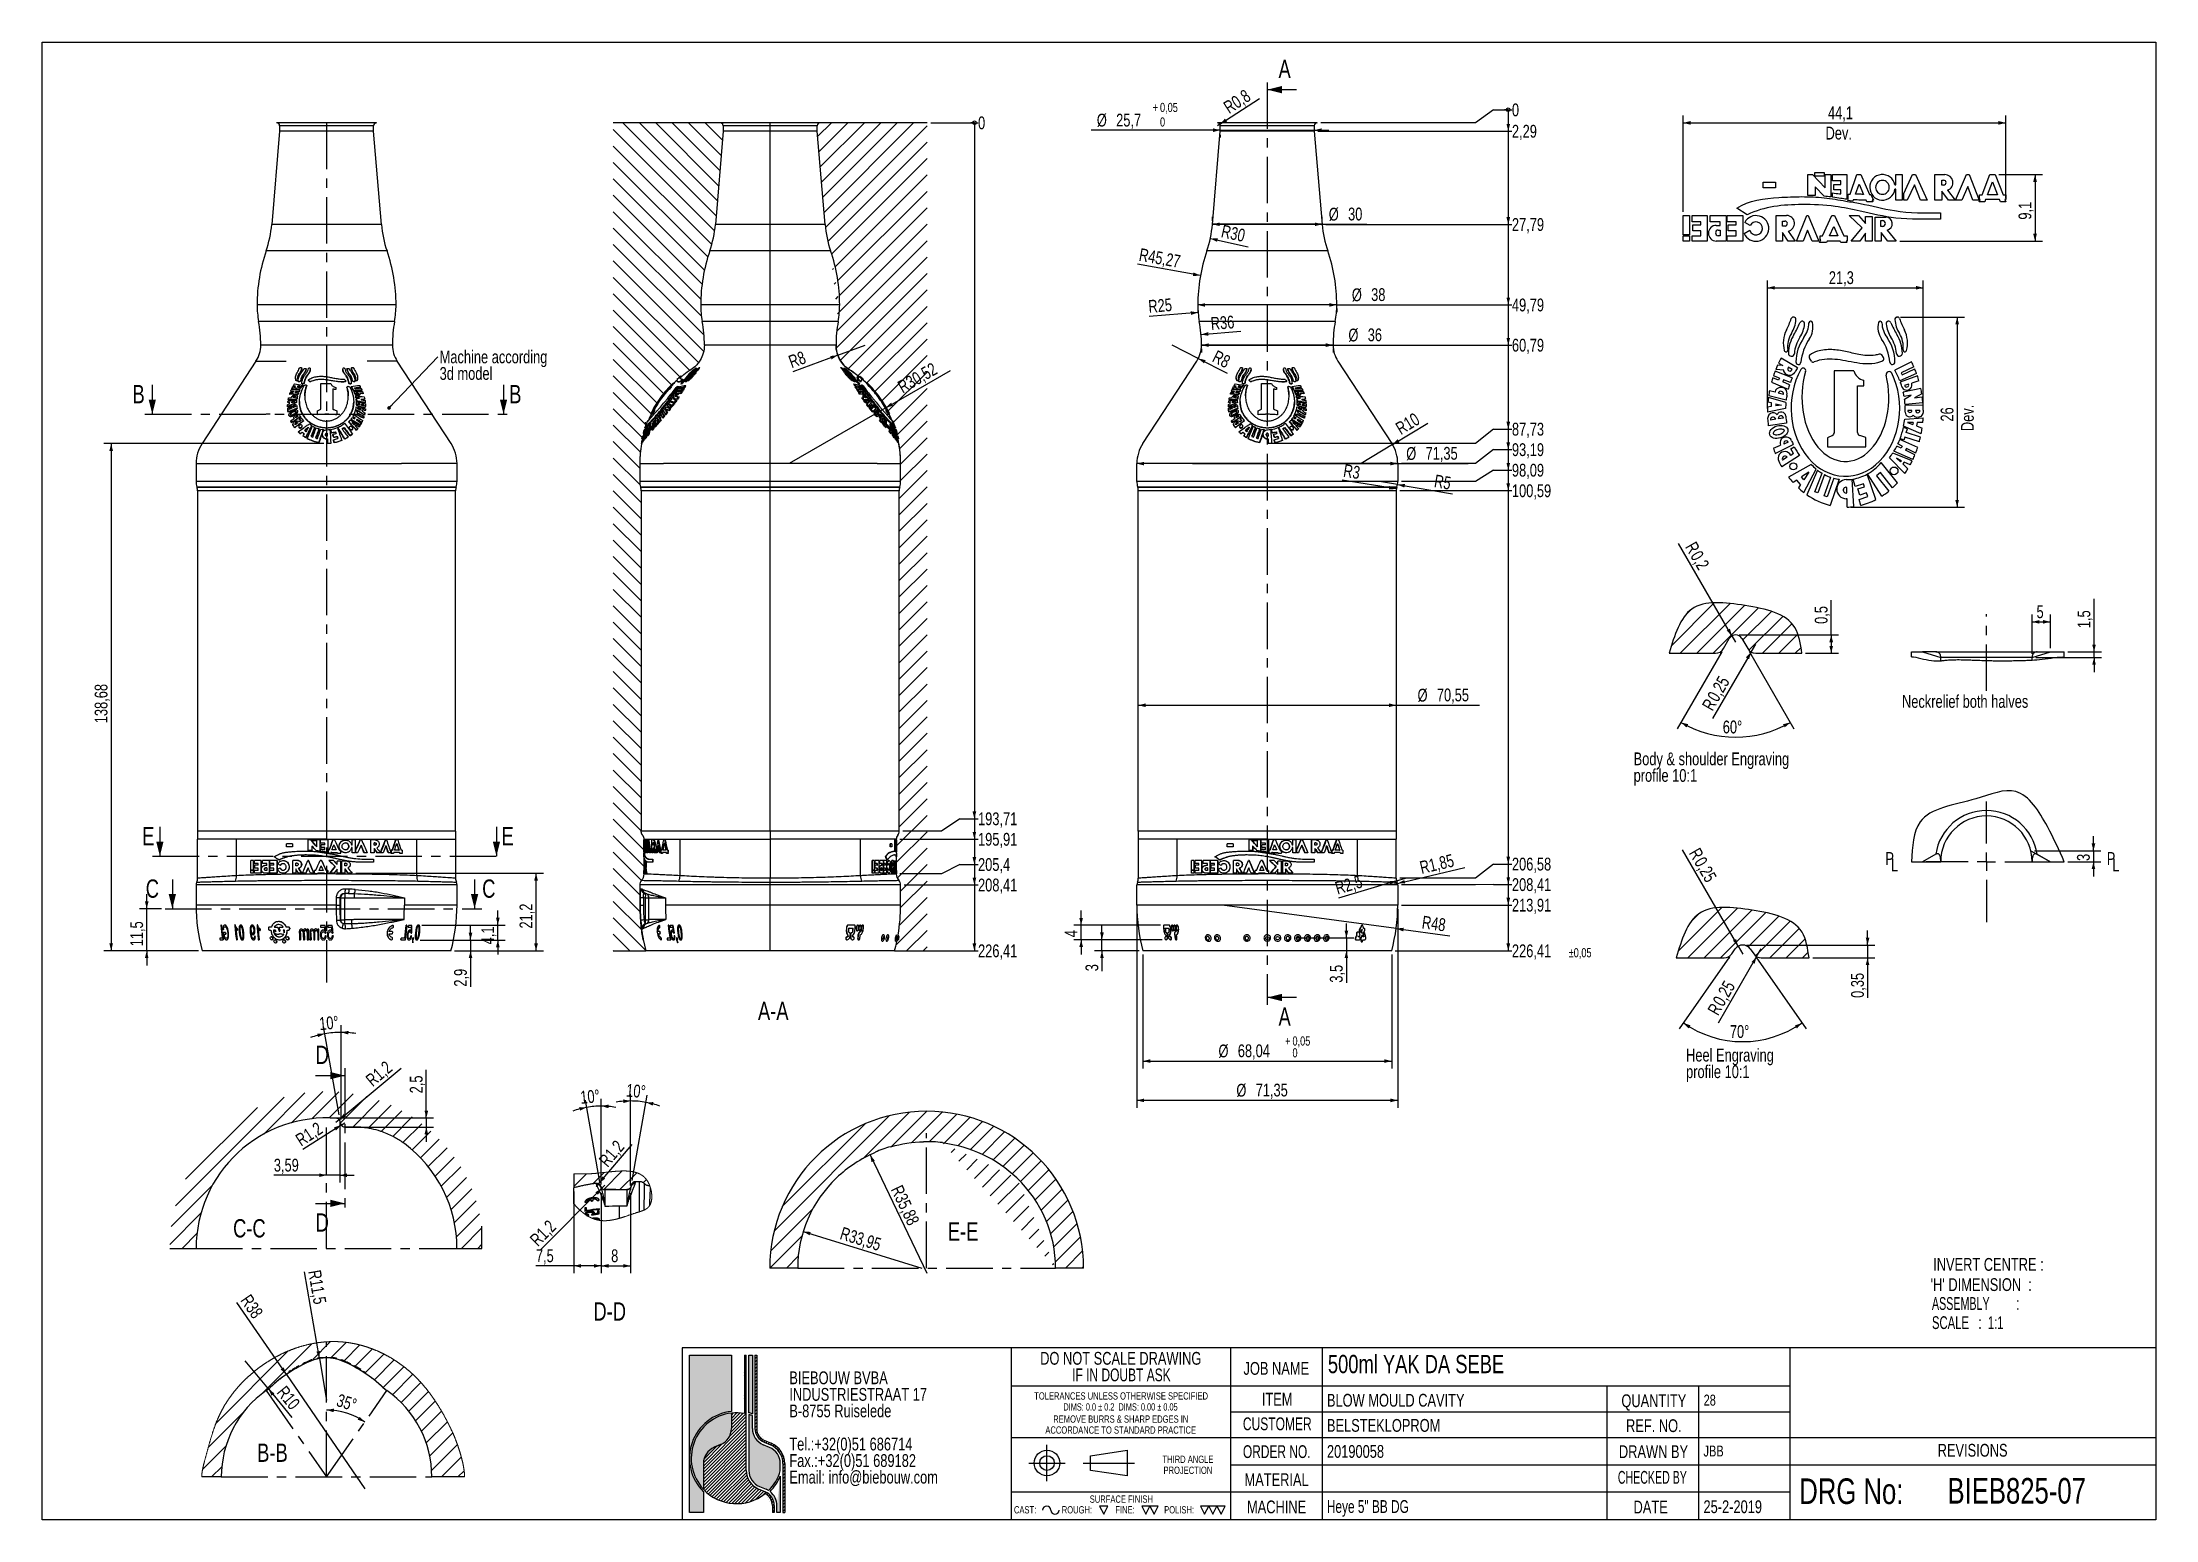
# Model space of a CAD drawing. Header units: millimetres. Extents: x 8 to 586, y 8 to 412.
import ezdxf

# ---------------------------------------------------------------- set-up
doc = ezdxf.new("R2010")
doc.units = ezdxf.units.MM
doc.header["$PDSIZE"] = -1
doc.linetypes.add('CENTERX2', pattern=[20.32, 12.7, -2.54, 2.54, -2.54])
for name, color, linetype in [('CENTERLINE', 4, 'CENTERX2'), ('DETAIL', 3, 'Continuous'), ('DIMENSIONS', 2, 'Continuous'), ('HATCH', 3, 'Continuous'), ('TEXT', 2, 'Continuous')]:
    doc.layers.add(name, color=color, linetype=linetype)
doc.layers.add('OUTLINE', color=7, linetype='Continuous', lineweight=25)
doc.styles.add('SLDTEXTSTYLE0', font='TXT', dxfattribs={"width": 0.75})
doc.styles.add('SLDTEXTSTYLE1', font='TXT', dxfattribs={"width": 0.660714})
doc.styles.add('SLDTEXTSTYLE2', font='TXT', dxfattribs={"width": 0.692308})
doc.styles.add('SLDTEXTSTYLE3', font='TXT', dxfattribs={"width": 0.702531})
doc.styles.add('SLDTEXTSTYLE4', font='TXT', dxfattribs={"width": 0.696874})
doc.styles.add('SLDTEXTSTYLE5', font='TXT', dxfattribs={"width": 0.620208})
doc.styles.add('SLDTEXTSTYLE6', font='TXT', dxfattribs={"width": 0.7})
doc.styles.add('SLDTEXTSTYLE7', font='TXT', dxfattribs={"width": 0.691176})
doc.styles.add('SLDTEXTSTYLE8', font='TXT', dxfattribs={"width": 0.625})
doc.dimstyles.new('SLDDIMSTYLE0', dxfattribs={"dimtxt": 3.5, "dimasz": 0.333333, "dimexe": 0, "dimexo": 0.0625, "dimgap": 0.875, "dimtad": 0, "dimtih": 1, "dimtoh": 1, "dimdec": 0, "dimrnd": 1e-09, "dimdsep": 46, "dimtxsty": 'SLDTEXTSTYLE0', "dimblk1": 'ORIGIN', "dimblk2": 'ORIGIN', "dimsah": 1, "dimcen": 0.09, "dimadec": 0, "dimazin": 2, "dimtfac": 1, "dimtdec": 0, "dimtofl": 0, "dimtmove": 0, "dimatfit": 3, "dimldrblk": 'ORIGIN', "dimfxl": 0, "dimfrac": 2, "dimtolj": 1, "dimtzin": 12, "dimarcsym": 0})
doc.dimstyles.new('SLDDIMSTYLE1', dxfattribs={"dimtxt": 3.5, "dimasz": 2, "dimexe": 0, "dimexo": 0.0625, "dimgap": 0.875, "dimtad": 0, "dimtih": 1, "dimtoh": 1, "dimrnd": 1e-09, "dimzin": 12, "dimdsep": 46, "dimtxsty": 'SLDTEXTSTYLE0', "dimsah": 1, "dimcen": 0.09, "dimadec": 0, "dimazin": 3, "dimtfac": 1, "dimtofl": 0, "dimtmove": 0, "dimatfit": 3, "dimfxl": 0, "dimfrac": 2, "dimtolj": 1, "dimtzin": 12, "dimarcsym": 0})
doc.dimstyles.new('SLDDIMSTYLE10', dxfattribs={"dimtxt": 3.5, "dimasz": 2, "dimexe": 0, "dimexo": 0.0625, "dimgap": 0.875, "dimtad": 1, "dimdec": 1, "dimrnd": 1e-09, "dimzin": 12, "dimdsep": 46, "dimtxsty": 'SLDTEXTSTYLE0', "dimsah": 1, "dimcen": 0.09, "dimadec": 0, "dimazin": 3, "dimtfac": 1, "dimtdec": 1, "dimtmove": 0, "dimatfit": 0, "dimfxl": 0, "dimfrac": 2, "dimtolj": 1, "dimtzin": 12, "dimarcsym": 0})
doc.dimstyles.new('SLDDIMSTYLE11', dxfattribs={"dimtxt": 3.5, "dimasz": 2, "dimexe": 0, "dimexo": 0.0625, "dimgap": 0.875, "dimtad": 1, "dimdec": 0, "dimrnd": 1e-09, "dimzin": 12, "dimdsep": 46, "dimtxsty": 'SLDTEXTSTYLE0', "dimsah": 1, "dimcen": 0.09, "dimadec": 0, "dimazin": 3, "dimtfac": 1, "dimtdec": 0, "dimtmove": 0, "dimatfit": 0, "dimfxl": 0, "dimfrac": 2, "dimtolj": 1, "dimtzin": 12, "dimarcsym": 0})
doc.dimstyles.new('SLDDIMSTYLE12', dxfattribs={"dimtxt": 3.5, "dimasz": 2, "dimexe": 0, "dimexo": 0.0625, "dimgap": 0.875, "dimtad": 1, "dimdec": 4, "dimlfac": 0.1, "dimzin": 12, "dimdsep": 46, "dimtxsty": 'SLDTEXTSTYLE0', "dimsah": 1, "dimcen": 0.09, "dimazin": 3, "dimtfac": 1, "dimtofl": 0, "dimtmove": 0, "dimatfit": 3, "dimfxl": 0, "dimfrac": 2, "dimtolj": 1, "dimtzin": 12, "dimarcsym": 0})
doc.dimstyles.new('SLDDIMSTYLE13', dxfattribs={"dimtxt": 3.5, "dimasz": 2, "dimexe": 0, "dimexo": 0.0625, "dimgap": 0.875, "dimtad": 1, "dimlfac": 0.1, "dimrnd": 1e-09, "dimdsep": 46, "dimtxsty": 'SLDTEXTSTYLE0', "dimsah": 1, "dimcen": 0, "dimadec": 0, "dimazin": 2, "dimtfac": 1, "dimtofl": 0, "dimtmove": 0, "dimatfit": 3, "dimfxl": 0, "dimfrac": 2, "dimtolj": 1, "dimtzin": 12, "dimarcsym": 0})
doc.dimstyles.new('SLDDIMSTYLE14', dxfattribs={"dimtxt": 3.5, "dimasz": 2, "dimexe": 0, "dimexo": 0.0625, "dimgap": 0.875, "dimtad": 1, "dimlfac": 0.1, "dimrnd": 1e-09, "dimdsep": 46, "dimtxsty": 'SLDTEXTSTYLE0', "dimsah": 1, "dimcen": 0.09, "dimadec": 0, "dimazin": 2, "dimtfac": 1, "dimtmove": 0, "dimatfit": 0, "dimfxl": 0, "dimfrac": 2, "dimtolj": 1, "dimtzin": 12, "dimarcsym": 0})
doc.dimstyles.new('SLDDIMSTYLE15', dxfattribs={"dimtxt": 0.18, "dimasz": 1, "dimexe": 0, "dimexo": 0.0625, "dimgap": 0, "dimtad": 0, "dimtih": 1, "dimtoh": 1, "dimdec": 0, "dimrnd": 1e-09, "dimzin": 0, "dimdsep": 46, "dimtxsty": 'Standard', "dimblk1": 'DOT', "dimblk2": 'DOT', "dimsah": 1, "dimcen": 0.09, "dimadec": 0, "dimazin": 0, "dimtfac": 1, "dimtdec": 0, "dimtofl": 0, "dimtmove": 0, "dimatfit": 3, "dimldrblk": 'DOT', "dimfxl": 0, "dimfrac": 2, "dimtolj": 1, "dimtzin": 0, "dimarcsym": 0})
doc.dimstyles.new('SLDDIMSTYLE16', dxfattribs={"dimtxt": 3.5, "dimasz": 2, "dimexe": 0, "dimexo": 0.0625, "dimgap": 0.875, "dimtad": 1, "dimdec": 4, "dimzin": 12, "dimdsep": 46, "dimtxsty": 'SLDTEXTSTYLE0', "dimsah": 1, "dimcen": 0.09, "dimazin": 3, "dimtfac": 1, "dimtofl": 0, "dimtmove": 0, "dimatfit": 3, "dimfxl": 0, "dimfrac": 2, "dimtolj": 1, "dimtzin": 12, "dimarcsym": 0})
doc.dimstyles.new('SLDDIMSTYLE17', dxfattribs={"dimtxt": 3.5, "dimasz": 2, "dimexe": 0, "dimexo": 0.0625, "dimgap": 0.875, "dimtad": 1, "dimdec": 4, "dimzin": 12, "dimdsep": 46, "dimtxsty": 'SLDTEXTSTYLE0', "dimsah": 1, "dimcen": 0.09, "dimazin": 3, "dimtfac": 1, "dimtofl": 0, "dimtmove": 0, "dimatfit": 3, "dimfxl": 0, "dimfrac": 2, "dimtolj": 1, "dimtzin": 12, "dimarcsym": 0})
doc.dimstyles.new('SLDDIMSTYLE18', dxfattribs={"dimtxt": 3.5, "dimasz": 2, "dimexe": 0, "dimexo": 0.0625, "dimgap": 0.875, "dimtad": 1, "dimlfac": 0.5, "dimrnd": 1e-09, "dimzin": 12, "dimdsep": 46, "dimtxsty": 'SLDTEXTSTYLE0', "dimsah": 1, "dimcen": 0.09, "dimadec": 0, "dimazin": 3, "dimtfac": 1, "dimtofl": 0, "dimtmove": 0, "dimatfit": 3, "dimfxl": 0, "dimfrac": 2, "dimtolj": 1, "dimtzin": 12, "dimarcsym": 0})
doc.dimstyles.new('SLDDIMSTYLE19', dxfattribs={"dimtxt": 3.5, "dimasz": 2, "dimexe": 0, "dimexo": 0.0625, "dimgap": 0.875, "dimtad": 1, "dimdec": 1, "dimlfac": 0.5, "dimrnd": 1e-09, "dimzin": 12, "dimdsep": 46, "dimtxsty": 'SLDTEXTSTYLE0', "dimsah": 1, "dimcen": 0.09, "dimadec": 0, "dimazin": 3, "dimtfac": 1, "dimtofl": 0, "dimtmove": 0, "dimatfit": 3, "dimfxl": 0, "dimfrac": 2, "dimtolj": 1, "dimtzin": 12, "dimarcsym": 0})
doc.dimstyles.new('SLDDIMSTYLE2', dxfattribs={"dimtxt": 3.5, "dimasz": 2, "dimexe": 0, "dimexo": 0.0625, "dimgap": 0.875, "dimtad": 0, "dimtih": 1, "dimtoh": 1, "dimrnd": 1e-09, "dimzin": 12, "dimdsep": 46, "dimtxsty": 'SLDTEXTSTYLE0', "dimsah": 1, "dimcen": 0.09, "dimadec": 0, "dimazin": 3, "dimtol": 1, "dimtp": 0.05, "dimtm": 0.05, "dimtfac": 1, "dimtofl": 0, "dimtmove": 0, "dimatfit": 3, "dimfxl": 0, "dimfrac": 2, "dimtolj": 1, "dimarcsym": 0})
doc.dimstyles.new('SLDDIMSTYLE20', dxfattribs={"dimtxt": 3.5, "dimasz": 2, "dimexe": 0, "dimexo": 0.0625, "dimgap": 0.875, "dimtad": 1, "dimlfac": 0.1, "dimrnd": 1e-09, "dimdsep": 46, "dimtxsty": 'SLDTEXTSTYLE0', "dimsah": 1, "dimcen": 0.09, "dimadec": 0, "dimazin": 2, "dimtfac": 1, "dimtofl": 0, "dimtmove": 0, "dimatfit": 3, "dimfxl": 0, "dimfrac": 2, "dimtolj": 1, "dimtzin": 12, "dimarcsym": 0})
doc.dimstyles.new('SLDDIMSTYLE3', dxfattribs={"dimtxt": 3.5, "dimasz": 2, "dimexe": 0, "dimexo": 0.0625, "dimgap": 0.875, "dimtad": 1, "dimrnd": 1e-09, "dimzin": 12, "dimdsep": 46, "dimtxsty": 'SLDTEXTSTYLE0', "dimsah": 1, "dimcen": 0.09, "dimadec": 0, "dimazin": 3, "dimtfac": 1, "dimtmove": 0, "dimatfit": 0, "dimfxl": 0, "dimfrac": 2, "dimtolj": 1, "dimtzin": 12, "dimarcsym": 0})
doc.dimstyles.new('SLDDIMSTYLE4', dxfattribs={"dimtxt": 3.5, "dimasz": 2, "dimexe": 0, "dimexo": 0.0625, "dimgap": 0.875, "dimtad": 1, "dimrnd": 1e-09, "dimzin": 12, "dimdsep": 46, "dimtxsty": 'SLDTEXTSTYLE0', "dimsah": 1, "dimcen": 0.09, "dimadec": 0, "dimazin": 3, "dimtol": 1, "dimtp": 0.05, "dimtfac": 1, "dimtmove": 0, "dimatfit": 0, "dimfxl": 0, "dimfrac": 2, "dimtolj": 1, "dimarcsym": 0})
doc.dimstyles.new('SLDDIMSTYLE5', dxfattribs={"dimtxt": 3.5, "dimasz": 2, "dimexe": 0, "dimexo": 0.0625, "dimgap": 0.875, "dimtad": 1, "dimrnd": 1e-09, "dimzin": 12, "dimdsep": 46, "dimtxsty": 'SLDTEXTSTYLE0', "dimsah": 1, "dimcen": 0, "dimadec": 0, "dimazin": 3, "dimtfac": 1, "dimtofl": 0, "dimtmove": 0, "dimatfit": 3, "dimfxl": 0, "dimfrac": 2, "dimtolj": 1, "dimtzin": 12, "dimarcsym": 0})
doc.dimstyles.new('SLDDIMSTYLE6', dxfattribs={"dimtxt": 3.5, "dimasz": 2, "dimexe": 0, "dimexo": 0.0625, "dimgap": 0.875, "dimtad": 1, "dimrnd": 1e-09, "dimzin": 12, "dimdsep": 46, "dimtxsty": 'SLDTEXTSTYLE0', "dimsah": 1, "dimcen": 0.09, "dimadec": 0, "dimazin": 3, "dimtfac": 1, "dimtofl": 0, "dimtmove": 0, "dimatfit": 3, "dimfxl": 0, "dimfrac": 2, "dimtolj": 1, "dimtzin": 12, "dimarcsym": 0})
doc.dimstyles.new('SLDDIMSTYLE7', dxfattribs={"dimtxt": 3.5, "dimasz": 2, "dimexe": 0, "dimexo": 0.0625, "dimgap": 0.875, "dimtad": 1, "dimrnd": 1e-09, "dimzin": 12, "dimdsep": 46, "dimtxsty": 'SLDTEXTSTYLE0', "dimsah": 1, "dimcen": 0, "dimadec": 0, "dimazin": 3, "dimtfac": 1, "dimtofl": 0, "dimtmove": 0, "dimatfit": 3, "dimfxl": 0, "dimfrac": 2, "dimtolj": 1, "dimtzin": 12, "dimarcsym": 0})
doc.dimstyles.new('SLDDIMSTYLE8', dxfattribs={"dimtxt": 3.5, "dimasz": 2, "dimexe": 0, "dimexo": 0.0625, "dimgap": 0.875, "dimtad": 1, "dimrnd": 1e-09, "dimdsep": 46, "dimtxsty": 'SLDTEXTSTYLE0', "dimsah": 1, "dimcen": 0, "dimadec": 0, "dimazin": 2, "dimtfac": 1, "dimtofl": 0, "dimtmove": 0, "dimatfit": 3, "dimfxl": 0, "dimfrac": 2, "dimtolj": 1, "dimtzin": 12, "dimarcsym": 0})
doc.dimstyles.new('SLDDIMSTYLE9', dxfattribs={"dimtxt": 3.5, "dimasz": 2, "dimexe": 0, "dimexo": 0.0625, "dimgap": 0.875, "dimtad": 1, "dimrnd": 1e-09, "dimzin": 12, "dimdsep": 46, "dimtxsty": 'SLDTEXTSTYLE0', "dimsah": 1, "dimcen": 0.09, "dimadec": 0, "dimazin": 3, "dimtol": 1, "dimtp": 0.05, "dimtfac": 1, "dimtofl": 0, "dimtmove": 0, "dimatfit": 3, "dimfxl": 0, "dimfrac": 2, "dimtolj": 1, "dimarcsym": 0})

msp = doc.modelspace()

# ---------------------------------------------------------------- texts
at = {"layer": 'CENTERLINE', "char_height": 5, "attachment_point": 1, "style": 'SLDTEXTSTYLE0'}
for s, insert in [('A', (346.09472, 407.20601)), ('B', (32.67196, 318.28953)), ('B', (135.70228, 318.28953)), ('E', (35.30957, 197.43812)), ('E', (133.59212, 197.43812)), ('C', (36.29511, 183.07238)), ('C', (128.30953, 183.07238)), ('A', (346.09472, 148.07523)), ('D', (82.75675, 137.61686)), ('D', (82.75675, 91.77613))]:
    msp.add_mtext(s, dxfattribs=dict(at, insert=insert))
at = {"layer": 'TEXT'}
for s, insert, char_height, attachment_point, style in [('Neckrelief both halves', (516.61095, 233.50827), 3.5, 1, 'SLDTEXTSTYLE0'), ('A-A', (207.91381, 149.6415), 5, 2, 'SLDTEXTSTYLE0'), ('C-C', (64.64673, 90.18698), 5, 2, 'SLDTEXTSTYLE0'), ('E-E', (259.81812, 89.34314), 5, 2, 'SLDTEXTSTYLE0'), ('INVERT CENTRE :', (525.13201, 79.56571), 3.5, 1, 'SLDTEXTSTYLE0'), ("'H' DIMENSION  :", (524.44396, 74.03884), 3.5, 1, 'SLDTEXTSTYLE0'), ('D-D', (163.19122, 67.45043), 5, 2, 'SLDTEXTSTYLE0'), ('ASSEMBLY         :', (524.79564, 68.87764), 3.5, 1, 'SLDTEXTSTYLE8'), ('SCALE   :  1:1', (524.79564, 63.64092), 3.5, 1, 'SLDTEXTSTYLE1'), ('500ml YAK DA SEBE', (359.59608, 53.07133), 5, 1, 'SLDTEXTSTYLE0'), ('JOB NAME', (345.48697, 51.1278), 3.5, 2, 'SLDTEXTSTYLE0'), ('ITEM', (345.71908, 42.70142), 3.5, 2, 'SLDTEXTSTYLE0'), ('BLOW MOULD CAVITY', (359.33565, 42.42156), 3.5, 1, 'SLDTEXTSTYLE0'), ('QUANTITY', (448.74339, 42.28181), 3.5, 2, 'SLDTEXTSTYLE0'), ('28', (462.35518, 42.21082), 3, 1, 'SLDTEXTSTYLE0'), ('CUSTOMER', (345.75551, 35.97385), 3.5, 2, 'SLDTEXTSTYLE3'), ('BELSTEKLOPROM', (359.33565, 35.54554), 3.5, 1, 'SLDTEXTSTYLE0'), ('REF. NO.', (448.74262, 35.47023), 3.5, 2, 'SLDTEXTSTYLE0'), ('B-B', (70.95422, 28.82518), 5, 2, 'SLDTEXTSTYLE0'), ('ORDER NO.', (345.60764, 28.37055), 3.5, 2, 'SLDTEXTSTYLE4'), ('20190058', (359.33565, 28.42402), 3.5, 1, 'SLDTEXTSTYLE0'), ('DRAWN BY', (448.64783, 28.36069), 3.5, 2, 'SLDTEXTSTYLE0'), ('JBB', (462.31932, 28.2897), 3, 1, 'SLDTEXTSTYLE0'), ('REVISIONS', (535.91901, 28.73986), 3.5, 2, 'SLDTEXTSTYLE0'), ('MATERIAL', (345.57082, 20.7035), 3.5, 2, 'SLDTEXTSTYLE0'), ('CHECKED BY', (448.33641, 21.33873), 3.5, 2, 'SLDTEXTSTYLE5'), ('DRG No:', (488.51995, 19.3028), 7, 1, 'SLDTEXTSTYLE0'), ('BIEB825-07', (529.0469, 19.40975), 7, 1, 'SLDTEXTSTYLE0'), ('CAST:', (273.74145, 11.71938), 2, 1, 'SLDTEXTSTYLE0'), ('ROUGH:', (286.81775, 11.71938), 2, 1, 'SLDTEXTSTYLE0'), ('SURFACE FINISH', (303.10103, 14.63617), 2, 2, 'SLDTEXTSTYLE0'), ('FINE:', (301.4722, 11.71938), 2, 1, 'SLDTEXTSTYLE0'), ('POLISH:', (314.82446, 11.71938), 2, 1, 'SLDTEXTSTYLE0'), ('MACHINE', (345.56839, 13.25379), 3.5, 2, 'SLDTEXTSTYLE0'), ('Heye 5" BB DG', (359.32857, 13.35309), 3.5, 1, 'SLDTEXTSTYLE2'), ('DATE', (447.867, 13.20559), 3.5, 2, 'SLDTEXTSTYLE0'), ('25-2-2019', (462.31932, 13.3049), 3.5, 1, 'SLDTEXTSTYLE0')]:
    msp.add_mtext(s, dxfattribs=dict(at, insert=insert, char_height=char_height, attachment_point=attachment_point, style=style))

# ---------------------------------------------------------------- blocks, each defined once
blk = doc.blocks.new('SW_NOTE_0')
at = {"layer": 'TEXT', "color": 0, "char_height": 3.5, "attachment_point": 2}
for s, insert, style in [('DO NOT SCALE DRAWING', (28.71, 4.5), 'SLDTEXTSTYLE0'), ('IF IN DOUBT ASK', (28.89, -0.03), 'SLDTEXTSTYLE6')]:
    blk.add_mtext(s, dxfattribs=dict(at, insert=insert, style=style))
blk = doc.blocks.new('SW_NOTE_0_1')
at = {"layer": 'TEXT', "color": 0, "char_height": 2, "attachment_point": 2}
for s, insert, style in [('TOLERANCES UNLESS OTHERWISE SPECIFIED', (27.09, 2.57), 'SLDTEXTSTYLE0'), ('DIMS: 0.0 ± 0.2  DIMS: 0.00 ± 0.05', (26.93, -0.43), 'SLDTEXTSTYLE7')]:
    blk.add_mtext(s, dxfattribs=dict(at, insert=insert, style=style))
blk = doc.blocks.new('SW_NOTE_0_2')
at = {"layer": 'TEXT', "color": 0, "char_height": 2, "attachment_point": 2, "style": 'SLDTEXTSTYLE0'}
for s, insert in [('REMOVE BURRS & SHARP EDGES IN', (21.78, 2.57)), ('ACCORDANCE TO STANDARD PRACTICE', (21.75, -0.43))]:
    blk.add_mtext(s, dxfattribs=dict(at, insert=insert))
blk = doc.blocks.new('SW_NOTE_0_3')
at = {"layer": 'TEXT', "color": 0, "char_height": 2, "attachment_point": 2, "style": 'SLDTEXTSTYLE0'}
for s, insert in [('THIRD ANGLE', (8.34, 2.57)), ('PROJECTION', (8.33, -0.43))]:
    blk.add_mtext(s, dxfattribs=dict(at, insert=insert))
blk = doc.blocks.new('SW_NOTE_0_4')
at = {"layer": 'TEXT', "color": 0, "char_height": 3.5, "attachment_point": 1, "style": 'SLDTEXTSTYLE0'}
for s, insert in [('BIEBOUW BVBA', (0, 4.5)), ('INDUSTRIESTRAAT 17', (0, -0.03)), ('B-8755 Ruiselede', (0, -4.55)), ('Tel.:+32(0)51 686714', (0, -13.61)), ('Fax.:+32(0)51 689182', (0, -18.13)), ('Email: info@biebouw.com', (0, -22.66))]:
    blk.add_mtext(s, dxfattribs=dict(at, insert=insert))
blk = doc.blocks.new('_Origin')
at = {"color": 0, "linetype": 'ByBlock', "lineweight": -2}
blk.add_line((0, 0), (-1, 0), dxfattribs=at)
blk.add_circle((0, 0), 0.5, dxfattribs=at)
blk = doc.blocks.new('_D')
at = {"layer": 'DIMENSIONS'}
for p, q in [((404.93, 393.53), (399.93, 389.98)), ((404.93, 393.53), (409.93, 393.53)), ((399.93, 389.98), (357.68, 389.98))]:
    blk.add_line(p, q, dxfattribs=at)
blk.add_blockref('_Origin', (408.93, 393.53), dxfattribs=at)
at = {"layer": 'DIMENSIONS', "insert": (409.93, 395.26), "char_height": 3.5, "attachment_point": 1, "style": 'SLDTEXTSTYLE0'}
blk.add_mtext('0', dxfattribs=at)
blk = doc.blocks.new('_D_1')
at = {"layer": 'DIMENSIONS'}
for p, q in [((408.93, 393.53), (408.93, 387.68)), ((356.88, 387.68), (409.93, 387.68))]:
    blk.add_line(p, q, dxfattribs=at)
blk.add_solid([(408.93, 387.68), (409.43, 389.68), (408.43, 389.68)], dxfattribs=at)
at = {"layer": 'DIMENSIONS', "insert": (409.93, 389.42), "char_height": 3.5, "attachment_point": 1, "style": 'SLDTEXTSTYLE0'}
blk.add_mtext('2,29', dxfattribs=at)
blk = doc.blocks.new('_D_2')
at = {"layer": 'DIMENSIONS'}
for p, q in [((408.93, 387.68), (408.93, 362.18)), ((359.03, 362.18), (409.93, 362.18))]:
    blk.add_line(p, q, dxfattribs=at)
blk.add_solid([(408.93, 362.18), (409.43, 364.18), (408.43, 364.18)], dxfattribs=at)
at = {"layer": 'DIMENSIONS', "insert": (409.93, 363.92), "char_height": 3.5, "attachment_point": 1, "style": 'SLDTEXTSTYLE0'}
blk.add_mtext('27,79', dxfattribs=at)
blk = doc.blocks.new('_D_3')
at = {"layer": 'DIMENSIONS'}
for p, q in [((408.93, 362.18), (408.93, 340.18)), ((363.03, 340.18), (409.93, 340.18))]:
    blk.add_line(p, q, dxfattribs=at)
blk.add_solid([(408.93, 340.18), (409.43, 342.18), (408.43, 342.18)], dxfattribs=at)
at = {"layer": 'DIMENSIONS', "insert": (409.93, 341.92), "char_height": 3.5, "attachment_point": 1, "style": 'SLDTEXTSTYLE0'}
blk.add_mtext('49,79', dxfattribs=at)
blk = doc.blocks.new('_D_4')
at = {"layer": 'DIMENSIONS'}
for p, q in [((408.93, 340.18), (408.93, 329.18)), ((362.03, 329.18), (409.93, 329.18))]:
    blk.add_line(p, q, dxfattribs=at)
blk.add_solid([(408.93, 329.18), (409.43, 331.18), (408.43, 331.18)], dxfattribs=at)
at = {"layer": 'DIMENSIONS', "insert": (409.93, 330.92), "char_height": 3.5, "attachment_point": 1, "style": 'SLDTEXTSTYLE0'}
blk.add_mtext('60,79', dxfattribs=at)
blk = doc.blocks.new('_D_5')
at = {"layer": 'DIMENSIONS'}
for p, q in [((408.93, 329.18), (408.93, 306.22)), ((399.93, 302.25), (344.29, 302.25)), ((404.93, 306.22), (399.93, 302.25)), ((404.93, 306.22), (409.93, 306.22))]:
    blk.add_line(p, q, dxfattribs=at)
blk.add_solid([(408.93, 306.22), (409.43, 308.22), (408.43, 308.22)], dxfattribs=at)
at = {"layer": 'DIMENSIONS', "insert": (409.93, 307.96), "char_height": 3.5, "attachment_point": 1, "style": 'SLDTEXTSTYLE0'}
blk.add_mtext('87,73', dxfattribs=at)
blk = doc.blocks.new('_D_6')
at = {"layer": 'DIMENSIONS'}
for p, q in [((404.93, 300.61), (399.93, 296.79)), ((404.93, 300.61), (409.93, 300.61)), ((408.93, 306.22), (408.93, 300.61)), ((399.93, 296.79), (379.7, 296.79))]:
    blk.add_line(p, q, dxfattribs=at)
blk.add_solid([(408.93, 300.61), (409.43, 302.61), (408.43, 302.61)], dxfattribs=at)
at = {"layer": 'DIMENSIONS', "insert": (409.93, 302.35), "char_height": 3.5, "attachment_point": 1, "style": 'SLDTEXTSTYLE0'}
blk.add_mtext('93,19', dxfattribs=at)
blk = doc.blocks.new('_D_7')
at = {"layer": 'DIMENSIONS'}
for p, q in [((408.93, 300.61), (408.93, 295)), ((404.93, 295), (399.93, 291.89)), ((404.93, 295), (409.93, 295)), ((399.93, 291.89), (379.7, 291.89))]:
    blk.add_line(p, q, dxfattribs=at)
blk.add_solid([(408.93, 295), (409.43, 297), (408.43, 297)], dxfattribs=at)
at = {"layer": 'DIMENSIONS', "insert": (409.93, 296.73), "char_height": 3.5, "attachment_point": 1, "style": 'SLDTEXTSTYLE0'}
blk.add_mtext('98,09', dxfattribs=at)
blk = doc.blocks.new('_D_8')
at = {"layer": 'DIMENSIONS'}
for p, q in [((408.93, 295), (408.93, 289.39)), ((379.3, 289.39), (409.93, 289.39))]:
    blk.add_line(p, q, dxfattribs=at)
blk.add_solid([(408.93, 289.39), (409.43, 291.39), (408.43, 291.39)], dxfattribs=at)
at = {"layer": 'DIMENSIONS', "insert": (409.93, 291.12), "char_height": 3.5, "attachment_point": 1, "style": 'SLDTEXTSTYLE0'}
blk.add_mtext('100,59', dxfattribs=at)
blk = doc.blocks.new('_D_9')
at = {"layer": 'DIMENSIONS'}
for p, q in [((408.93, 289.39), (408.93, 187.3)), ((404.93, 187.3), (399.93, 183.39)), ((404.93, 187.3), (409.93, 187.3)), ((399.93, 183.39), (379.3, 183.39))]:
    blk.add_line(p, q, dxfattribs=at)
blk.add_solid([(408.93, 187.3), (409.43, 189.3), (408.43, 189.3)], dxfattribs=at)
at = {"layer": 'DIMENSIONS', "insert": (409.93, 189.03), "char_height": 3.5, "attachment_point": 1, "style": 'SLDTEXTSTYLE0'}
blk.add_mtext('206,58', dxfattribs=at)
blk = doc.blocks.new('_D_10')
at = {"layer": 'DIMENSIONS'}
for p, q in [((408.93, 187.3), (408.93, 181.68)), ((399.93, 181.57), (379.7, 181.57)), ((404.93, 181.68), (399.93, 181.57)), ((404.93, 181.68), (409.93, 181.68))]:
    blk.add_line(p, q, dxfattribs=at)
blk.add_solid([(408.93, 181.68), (409.43, 183.68), (408.43, 183.68)], dxfattribs=at)
at = {"layer": 'DIMENSIONS', "insert": (409.93, 183.42), "char_height": 3.5, "attachment_point": 1, "style": 'SLDTEXTSTYLE0'}
blk.add_mtext('208,41', dxfattribs=at)
blk = doc.blocks.new('_D_11')
at = {"layer": 'DIMENSIONS'}
for p, q in [((408.93, 181.68), (408.93, 176.07)), ((379.7, 176.07), (409.93, 176.07))]:
    blk.add_line(p, q, dxfattribs=at)
blk.add_solid([(408.93, 176.07), (409.43, 178.07), (408.43, 178.07)], dxfattribs=at)
at = {"layer": 'DIMENSIONS', "insert": (409.93, 177.81), "char_height": 3.5, "attachment_point": 1, "style": 'SLDTEXTSTYLE0'}
blk.add_mtext('213,91', dxfattribs=at)
blk = doc.blocks.new('_D_12')
at = {"layer": 'DIMENSIONS'}
for p, q in [((408.93, 176.07), (408.93, 163.57)), ((378.04, 163.57), (409.93, 163.57))]:
    blk.add_line(p, q, dxfattribs=at)
blk.add_solid([(408.93, 163.57), (409.43, 165.57), (408.43, 165.57)], dxfattribs=at)
at = {"layer": 'DIMENSIONS', "attachment_point": 1, "style": 'SLDTEXTSTYLE0'}
for s, insert, char_height in [('226,41', (409.93, 165.31), 3.5), ('±0,05', (425.45, 164.29), 2.5)]:
    blk.add_mtext(s, dxfattribs=dict(at, insert=insert, char_height=char_height))
blk = doc.blocks.new('_D_13')
at = {"layer": 'DIMENSIONS'}
for p, q in [((364.66, 167.07), (364.66, 171.07)), ((352.34, 167.07), (366.66, 167.07)), ((364.66, 167.07), (364.66, 163.57)), ((364.66, 163.57), (364.66, 154.85))]:
    blk.add_line(p, q, dxfattribs=at)
for points in [[(364.66, 167.07), (365.16, 169.07), (364.16, 169.07)], [(364.66, 163.57), (364.16, 161.57), (365.16, 161.57)]]:
    blk.add_solid(points, dxfattribs=at)
at = {"layer": 'DIMENSIONS', "insert": (360.14, 154.85), "char_height": 3.5, "attachment_point": 1, "rotation": 90, "style": 'SLDTEXTSTYLE0'}
blk.add_mtext('3,5', dxfattribs=at)
blk = doc.blocks.new('_D_14')
at = {"layer": 'DIMENSIONS'}
for p, q in [((330.18, 387.96), (294.83, 387.96)), ((330.18, 387.96), (355.88, 387.96)), ((355.88, 390.18), (355.88, 389.96)), ((355.88, 387.96), (359.88, 387.96)), ((330.18, 386.68), (330.18, 385.96))]:
    blk.add_line(p, q, dxfattribs=at)
for points in [[(330.18, 387.96), (328.18, 388.46), (328.18, 387.46)], [(355.88, 387.96), (357.88, 387.46), (357.88, 388.46)]]:
    blk.add_solid(points, dxfattribs=at)
at = {"layer": 'DIMENSIONS', "attachment_point": 1, "style": 'SLDTEXTSTYLE0'}
for s, insert, char_height in [('+', (311.66, 395.43), 2.5), ('0,05', (313.68, 395.43), 2.5), ('%%c', (296.41, 392.47), 3.5), ('25,7', (301.69, 392.47), 3.5), ('0', (313.68, 391.46), 2.5)]:
    blk.add_mtext(s, dxfattribs=dict(at, insert=insert, char_height=char_height))
blk = doc.blocks.new('_D_15')
at = {"layer": 'DIMENSIONS'}
blk.add_line((327.45, 358.32), (337.8, 356.07), dxfattribs=at)
blk.add_solid([(327.45, 358.32), (329.29, 357.41), (329.51, 358.39)], dxfattribs=at)
at = {"layer": 'DIMENSIONS', "insert": (330.94, 362.17), "char_height": 3.5, "attachment_point": 1, "rotation": 347.71941, "style": 'SLDTEXTSTYLE0'}
blk.add_mtext('R30', dxfattribs=at)
blk = doc.blocks.new('_D_16')
at = {"layer": 'DIMENSIONS'}
blk.add_line((324.74, 348.21), (307.57, 351.3), dxfattribs=at)
blk.add_solid([(324.74, 348.21), (322.86, 349.06), (322.69, 348.07)], dxfattribs=at)
at = {"layer": 'DIMENSIONS', "insert": (308.37, 355.74), "char_height": 3.5, "attachment_point": 1, "rotation": 349.78608, "style": 'SLDTEXTSTYLE0'}
blk.add_mtext('R45,27', dxfattribs=at)
blk = doc.blocks.new('_D_17')
at = {"layer": 'DIMENSIONS'}
blk.add_line((324.11, 338.11), (310.75, 336.99), dxfattribs=at)
blk.add_solid([(324.11, 338.11), (322.08, 338.44), (322.16, 337.44)], dxfattribs=at)
at = {"layer": 'DIMENSIONS', "insert": (310.37, 341.48), "char_height": 3.5, "attachment_point": 1, "rotation": 4.76592, "style": 'SLDTEXTSTYLE0'}
blk.add_mtext('R25', dxfattribs=at)
blk = doc.blocks.new('_D_18')
at = {"layer": 'DIMENSIONS'}
blk.add_line((378.34, 289.87), (363.48, 292.29), dxfattribs=at)
blk.add_solid([(378.34, 289.87), (376.45, 290.69), (376.29, 289.7)], dxfattribs=at)
at = {"layer": 'DIMENSIONS', "insert": (364.2, 296.7), "char_height": 3.5, "attachment_point": 1, "rotation": 350.77004, "style": 'SLDTEXTSTYLE0'}
blk.add_mtext('R3', dxfattribs=at)
blk = doc.blocks.new('_D_19')
at = {"layer": 'DIMENSIONS'}
for p, q in [((362.03, 340.18), (324.03, 340.18)), ((324.03, 339.18), (324.03, 338.18)), ((362.03, 340.18), (376.6, 340.18)), ((362.03, 339.18), (362.03, 338.18))]:
    blk.add_line(p, q, dxfattribs=at)
for points in [[(324.03, 340.18), (326.03, 339.68), (326.03, 340.68)], [(362.03, 340.18), (360.03, 340.68), (360.03, 339.68)]]:
    blk.add_solid(points, dxfattribs=at)
at = {"layer": 'DIMENSIONS', "char_height": 3.5, "attachment_point": 1, "style": 'SLDTEXTSTYLE0'}
for s, insert in [('%%c', (366.15, 344.7)), ('38', (371.43, 344.75))]:
    blk.add_mtext(s, dxfattribs=dict(at, insert=insert))
blk = doc.blocks.new('_D_20')
at = {"layer": 'DIMENSIONS'}
for p, q in [((307.35, 175.07), (307.35, 120.67)), ((378.7, 175.07), (378.7, 120.67)), ((378.7, 122.67), (307.35, 122.67))]:
    blk.add_line(p, q, dxfattribs=at)
for points in [[(307.35, 122.67), (309.35, 122.17), (309.35, 123.17)], [(378.7, 122.67), (376.7, 123.17), (376.7, 122.17)]]:
    blk.add_solid(points, dxfattribs=at)
at = {"layer": 'DIMENSIONS', "char_height": 3.5, "attachment_point": 1, "style": 'SLDTEXTSTYLE0'}
for s, insert in [('%%c', (334.57, 127.19)), ('71,35', (339.85, 127.24))]:
    blk.add_mtext(s, dxfattribs=dict(at, insert=insert))
blk = doc.blocks.new('_D_21')
at = {"layer": 'DIMENSIONS'}
for p, q in [((328.03, 363.18), (328.03, 364.23)), ((358.03, 363.18), (358.03, 364.23)), ((358.03, 362.23), (328.03, 362.23)), ((358.03, 362.23), (370.29, 362.23))]:
    blk.add_line(p, q, dxfattribs=at)
for points in [[(328.03, 362.23), (330.03, 361.73), (330.03, 362.73)], [(358.03, 362.23), (356.03, 362.73), (356.03, 361.73)]]:
    blk.add_solid(points, dxfattribs=at)
at = {"layer": 'DIMENSIONS', "char_height": 3.5, "attachment_point": 1, "style": 'SLDTEXTSTYLE0'}
for s, insert in [('%%c', (359.84, 366.74)), ('30', (365.12, 366.79))]:
    blk.add_mtext(s, dxfattribs=dict(at, insert=insert))
blk = doc.blocks.new('_D_22')
at = {"layer": 'DIMENSIONS'}
for p, q in [((325.03, 329.18), (361.03, 329.18)), ((325.03, 328.18), (325.03, 327.18)), ((361.03, 329.18), (375.66, 329.18)), ((361.03, 328.18), (361.03, 327.18))]:
    blk.add_line(p, q, dxfattribs=at)
for points in [[(325.03, 329.18), (327.03, 328.68), (327.03, 329.68)], [(361.03, 329.18), (359.03, 329.68), (359.03, 328.68)]]:
    blk.add_solid(points, dxfattribs=at)
at = {"layer": 'DIMENSIONS', "char_height": 3.5, "attachment_point": 1, "style": 'SLDTEXTSTYLE0'}
for s, insert in [('%%c', (365.21, 333.7)), ('36', (370.49, 333.75))]:
    blk.add_mtext(s, dxfattribs=dict(at, insert=insert))
blk = doc.blocks.new('_D_23')
at = {"layer": 'DIMENSIONS'}
for q in [(307.35, 296.79), (397.94, 296.79)]:
    blk.add_line((378.7, 296.79), q, dxfattribs=at)
for points in [[(307.35, 296.79), (309.35, 296.29), (309.35, 297.29)], [(378.7, 296.79), (376.7, 297.29), (376.7, 296.29)]]:
    blk.add_solid(points, dxfattribs=at)
at = {"layer": 'DIMENSIONS', "char_height": 3.5, "attachment_point": 1, "style": 'SLDTEXTSTYLE0'}
for s, insert in [('%%c', (381.03, 301.3)), ('71,35', (386.31, 301.35))]:
    blk.add_mtext(s, dxfattribs=dict(at, insert=insert))
blk = doc.blocks.new('_D_24')
at = {"layer": 'DIMENSIONS'}
for p, q in [((307.75, 230.71), (378.3, 230.71)), ((378.3, 230.71), (401.04, 230.71))]:
    blk.add_line(p, q, dxfattribs=at)
for points in [[(307.75, 230.71), (309.75, 230.21), (309.75, 231.21)], [(378.3, 230.71), (376.3, 231.21), (376.3, 230.21)]]:
    blk.add_solid(points, dxfattribs=at)
at = {"layer": 'DIMENSIONS', "char_height": 3.5, "attachment_point": 1, "style": 'SLDTEXTSTYLE0'}
for s, insert in [('%%c', (384.12, 235.22)), ('70,55', (389.4, 235.28))]:
    blk.add_mtext(s, dxfattribs=dict(at, insert=insert))
blk = doc.blocks.new('_D_25')
at = {"layer": 'DIMENSIONS'}
for q in [(386.91, 307.86), (368.7, 296.79)]:
    blk.add_line((377.24, 301.99), q, dxfattribs=at)
blk.add_solid([(377.24, 301.99), (379.21, 302.6), (378.69, 303.45)], dxfattribs=at)
at = {"layer": 'DIMENSIONS', "insert": (377.74, 307.53), "char_height": 3.5, "attachment_point": 1, "rotation": 31.31285, "style": 'SLDTEXTSTYLE0'}
blk.add_mtext('R10', dxfattribs=at)
blk = doc.blocks.new('_D_26')
at = {"layer": 'DIMENSIONS'}
blk.add_line((324.91, 332.08), (335.77, 332.96), dxfattribs=at)
blk.add_solid([(324.91, 332.08), (326.94, 331.74), (326.86, 332.74)], dxfattribs=at)
at = {"layer": 'DIMENSIONS', "insert": (327.42, 336.8), "char_height": 3.5, "attachment_point": 1, "rotation": 4.61276, "style": 'SLDTEXTSTYLE0'}
blk.add_mtext('R36', dxfattribs=at)
blk = doc.blocks.new('_D_27')
at = {"layer": 'DIMENSIONS'}
for q in [(340.88, 396.64), (329.38, 389.18)]:
    blk.add_line((330.05, 389.61), q, dxfattribs=at)
blk.add_solid([(330.05, 389.61), (332, 390.28), (331.45, 391.12)], dxfattribs=at)
at = {"layer": 'DIMENSIONS', "insert": (330.68, 395.27), "char_height": 3.5, "attachment_point": 1, "rotation": 32.97267, "style": 'SLDTEXTSTYLE0'}
blk.add_mtext('R0,8', dxfattribs=at)
blk = doc.blocks.new('_D_28')
at = {"layer": 'DIMENSIONS'}
for q in [(373.7, 291.89), (393.66, 288.52)]:
    blk.add_line((378.63, 291.06), q, dxfattribs=at)
blk.add_solid([(378.63, 291.06), (380.52, 290.23), (380.69, 291.22)], dxfattribs=at)
at = {"layer": 'DIMENSIONS', "insert": (389.06, 293.84), "char_height": 3.5, "attachment_point": 1, "rotation": 350.42081, "style": 'SLDTEXTSTYLE0'}
blk.add_mtext('R5', dxfattribs=at)
blk = doc.blocks.new('_D_29')
at = {"layer": 'DIMENSIONS'}
for q in [(362.52, 177.99), (380.8, 183.39)]:
    blk.add_line((378.4, 182.69), q, dxfattribs=at)
blk.add_solid([(378.4, 182.69), (376.34, 182.6), (376.63, 181.64)], dxfattribs=at)
at = {"layer": 'DIMENSIONS', "insert": (361.25, 182.27), "char_height": 3.5, "attachment_point": 1, "rotation": 16.46815, "style": 'SLDTEXTSTYLE0'}
blk.add_mtext('R2,5', dxfattribs=at)
blk = doc.blocks.new('_D_30')
at = {"layer": 'DIMENSIONS'}
for q in [(397.03, 186.33), (376.85, 181.57)]:
    blk.add_line((378.65, 182), q, dxfattribs=at)
blk.add_solid([(378.65, 182), (380.71, 181.97), (380.48, 182.94)], dxfattribs=at)
at = {"layer": 'DIMENSIONS', "insert": (384.43, 187.95), "char_height": 3.5, "attachment_point": 1, "rotation": 13.26553, "style": 'SLDTEXTSTYLE0'}
blk.add_mtext('R1,85', dxfattribs=at)
blk = doc.blocks.new('_D_31')
at = {"layer": 'DIMENSIONS'}
for q in [(330.7, 176.07), (392.95, 167.65)]:
    blk.add_line((378.27, 169.64), q, dxfattribs=at)
blk.add_solid([(378.27, 169.64), (380.18, 168.88), (380.32, 169.87)], dxfattribs=at)
at = {"layer": 'DIMENSIONS', "insert": (385.62, 173.19), "char_height": 3.5, "attachment_point": 1, "rotation": 352.2978, "style": 'SLDTEXTSTYLE0'}
blk.add_mtext('R48', dxfattribs=at)
blk = doc.blocks.new('_D_32')
at = {"layer": 'DIMENSIONS'}
for p, q in [((309.01, 162.57), (309.01, 131.41)), ((377.04, 162.57), (377.04, 131.41)), ((309.01, 133.41), (377.04, 133.41))]:
    blk.add_line(p, q, dxfattribs=at)
for points in [[(309.01, 133.41), (311.01, 132.91), (311.01, 133.91)], [(377.04, 133.41), (375.04, 133.91), (375.04, 132.91)]]:
    blk.add_solid(points, dxfattribs=at)
at = {"layer": 'DIMENSIONS', "attachment_point": 1, "style": 'SLDTEXTSTYLE0'}
for s, insert, char_height in [('+', (347.89, 140.16), 2.5), ('0,05', (349.91, 140.16), 2.5), ('%%c', (329.68, 137.93), 3.5), ('68,04', (334.96, 137.98), 3.5), ('0', (349.91, 136.93), 2.5)]:
    blk.add_mtext(s, dxfattribs=dict(at, insert=insert, char_height=char_height))
blk = doc.blocks.new('_D_33')
at = {"layer": 'DIMENSIONS'}
for p, q in [((297.81, 166.58), (297.81, 170.58)), ((314.28, 166.58), (295.81, 166.58)), ((308.01, 163.57), (295.81, 163.57)), ((297.81, 163.57), (297.81, 166.58)), ((297.81, 163.57), (297.81, 157.98))]:
    blk.add_line(p, q, dxfattribs=at)
for points in [[(297.81, 166.58), (298.31, 168.58), (297.31, 168.58)], [(297.81, 163.57), (297.31, 161.57), (298.31, 161.57)]]:
    blk.add_solid(points, dxfattribs=at)
at = {"layer": 'DIMENSIONS', "insert": (293.3, 157.98), "char_height": 3.5, "attachment_point": 1, "rotation": 90, "style": 'SLDTEXTSTYLE0'}
blk.add_mtext('3', dxfattribs=at)
blk = doc.blocks.new('_D_34')
at = {"layer": 'DIMENSIONS'}
for p, q in [((292.12, 170.57), (292.12, 174.57)), ((313.8, 170.57), (290.12, 170.57)), ((292.12, 166.58), (292.12, 170.57)), ((314.28, 166.58), (290.12, 166.58)), ((292.12, 166.58), (292.12, 162.58))]:
    blk.add_line(p, q, dxfattribs=at)
for points in [[(292.12, 170.57), (292.62, 172.57), (291.62, 172.57)], [(292.12, 166.58), (291.62, 164.58), (292.62, 164.58)]]:
    blk.add_solid(points, dxfattribs=at)
at = {"layer": 'DIMENSIONS', "insert": (287.61, 167.28), "char_height": 3.5, "attachment_point": 1, "rotation": 90, "style": 'SLDTEXTSTYLE0'}
blk.add_mtext('4', dxfattribs=at)
blk = doc.blocks.new('_D_35')
at = {"layer": 'DIMENSIONS'}
for q in [(317.03, 329.18), (332.08, 321.52)]:
    blk.add_line((324.15, 325.55), q, dxfattribs=at)
blk.add_solid([(324.15, 325.55), (325.71, 324.2), (326.16, 325.09)], dxfattribs=at)
at = {"layer": 'DIMENSIONS', "insert": (329.28, 327.95), "char_height": 3.5, "attachment_point": 1, "rotation": 333.00797, "style": 'SLDTEXTSTYLE0'}
blk.add_mtext('R8', dxfattribs=at)
blk = doc.blocks.new('_D_36')
at = {"layer": 'DIMENSIONS'}
for p, q in [((469.47, 161.9), (455.68, 142.2)), ((476.63, 161.9), (490.42, 142.2))]:
    blk.add_line(p, q, dxfattribs=at)
blk.add_arc((473.05, 167.01), 28.28, 235, 305, dxfattribs=at)
for points in [[(456.83, 143.84), (458.24, 142.33), (458.78, 143.17)], [(489.28, 143.84), (487.33, 143.17), (487.87, 142.33)]]:
    blk.add_solid(points, dxfattribs=at)
at = {"layer": 'DIMENSIONS', "insert": (469.53, 143.24), "char_height": 3.5, "attachment_point": 1, "style": 'SLDTEXTSTYLE0'}
blk.add_mtext('70°', dxfattribs=at)
blk = doc.blocks.new('_D_37')
at = {"layer": 'DIMENSIONS'}
for q in [(456.58, 191.19), (473.05, 162.65)]:
    blk.add_line((471.8, 164.81), q, dxfattribs=at)
blk.add_solid([(471.8, 164.81), (471.24, 166.8), (470.37, 166.3)], dxfattribs=at)
at = {"layer": 'DIMENSIONS', "char_height": 3.5, "attachment_point": 1, "rotation": 300, "style": 'SLDTEXTSTYLE0'}
for s, insert in [('R', (461.26, 192.06)), ('0,25', (462.68, 189.61))]:
    blk.add_mtext(s, dxfattribs=dict(at, insert=insert))
blk = doc.blocks.new('_D_38')
at = {"layer": 'DIMENSIONS'}
for q in [(466.34, 143.76), (478.11, 164.15)]:
    blk.add_line((476.86, 161.98), q, dxfattribs=at)
blk.add_solid([(476.86, 161.98), (475.42, 160.5), (476.29, 160)], dxfattribs=at)
at = {"layer": 'DIMENSIONS', "char_height": 3.5, "attachment_point": 1, "rotation": 60, "style": 'SLDTEXTSTYLE0'}
for s, insert in [('0,25', (464.67, 149.82)), ('R', (463.26, 147.37))]:
    blk.add_mtext(s, dxfattribs=dict(at, insert=insert))
blk = doc.blocks.new('_D_39')
at = {"layer": 'DIMENSIONS'}
for p, q in [((507.19, 165.15), (507.19, 169.15)), ((474.05, 165.15), (509.19, 165.15)), ((507.19, 165.15), (507.19, 161.65)), ((492.19, 161.65), (509.19, 161.65)), ((507.19, 161.65), (507.19, 150.69))]:
    blk.add_line(p, q, dxfattribs=at)
for points in [[(507.19, 165.15), (507.69, 167.15), (506.69, 167.15)], [(507.19, 161.65), (506.69, 159.65), (507.69, 159.65)]]:
    blk.add_solid(points, dxfattribs=at)
at = {"layer": 'DIMENSIONS', "insert": (502.68, 150.69), "char_height": 3.5, "attachment_point": 1, "rotation": 90, "style": 'SLDTEXTSTYLE0'}
blk.add_mtext('0,35', dxfattribs=at)
blk = doc.blocks.new('SW_NOTE_0_5')
at = {"layer": 'TEXT', "color": 0, "char_height": 3.5, "attachment_point": 1, "style": 'SLDTEXTSTYLE0'}
for s, insert in [('profile 10:1', (0, -0.03)), ('Heel Engraving', (0, 4.5))]:
    blk.add_mtext(s, dxfattribs=dict(at, insert=insert))
blk = doc.blocks.new('_D_40')
at = {"layer": 'DIMENSIONS'}
blk.add_line((250.99, 389.98), (263.92, 389.98), dxfattribs=at)
blk.add_blockref('_Origin', (262.92, 389.98), dxfattribs=at)
at = {"layer": 'DIMENSIONS', "insert": (263.92, 391.71), "char_height": 3.5, "attachment_point": 1, "style": 'SLDTEXTSTYLE0'}
blk.add_mtext('0', dxfattribs=at)
blk = doc.blocks.new('_D_41')
at = {"layer": 'DIMENSIONS'}
for p, q in [((262.92, 389.98), (262.92, 199.68)), ((258.92, 199.68), (253.92, 196.27)), ((258.92, 199.68), (263.92, 199.68)), ((253.92, 196.27), (243.35, 196.27))]:
    blk.add_line(p, q, dxfattribs=at)
blk.add_solid([(262.92, 199.68), (263.42, 201.68), (262.42, 201.68)], dxfattribs=at)
at = {"layer": 'DIMENSIONS', "insert": (263.92, 201.42), "char_height": 3.5, "attachment_point": 1, "style": 'SLDTEXTSTYLE0'}
blk.add_mtext('193,71', dxfattribs=at)
blk = doc.blocks.new('_D_42')
at = {"layer": 'DIMENSIONS'}
for p, q in [((262.92, 199.68), (262.92, 194.07)), ((242.55, 194.07), (263.92, 194.07))]:
    blk.add_line(p, q, dxfattribs=at)
blk.add_solid([(262.92, 194.07), (263.42, 196.07), (262.42, 196.07)], dxfattribs=at)
at = {"layer": 'DIMENSIONS', "insert": (263.92, 195.81), "char_height": 3.5, "attachment_point": 1, "style": 'SLDTEXTSTYLE0'}
blk.add_mtext('195,91', dxfattribs=at)
blk = doc.blocks.new('_D_43')
at = {"layer": 'DIMENSIONS'}
for p, q in [((262.92, 194.07), (262.92, 187.18)), ((258.92, 187.18), (253.92, 184.57)), ((258.92, 187.18), (263.92, 187.18)), ((253.92, 184.57), (242.55, 184.57))]:
    blk.add_line(p, q, dxfattribs=at)
blk.add_solid([(262.92, 187.18), (263.42, 189.18), (262.42, 189.18)], dxfattribs=at)
at = {"layer": 'DIMENSIONS', "insert": (263.92, 188.91), "char_height": 3.5, "attachment_point": 1, "style": 'SLDTEXTSTYLE0'}
blk.add_mtext('205,4', dxfattribs=at)
blk = doc.blocks.new('_D_44')
at = {"layer": 'DIMENSIONS'}
for p, q in [((262.92, 187.18), (262.92, 181.57)), ((243.75, 181.57), (263.92, 181.57))]:
    blk.add_line(p, q, dxfattribs=at)
blk.add_solid([(262.92, 181.57), (263.42, 183.57), (262.42, 183.57)], dxfattribs=at)
at = {"layer": 'DIMENSIONS', "insert": (263.92, 183.31), "char_height": 3.5, "attachment_point": 1, "style": 'SLDTEXTSTYLE0'}
blk.add_mtext('208,41', dxfattribs=at)
blk = doc.blocks.new('_D_45')
at = {"layer": 'DIMENSIONS'}
for p, q in [((262.92, 181.57), (262.92, 163.57)), ((242.1, 163.57), (263.92, 163.57))]:
    blk.add_line(p, q, dxfattribs=at)
blk.add_solid([(262.92, 163.57), (263.42, 165.57), (262.42, 165.57)], dxfattribs=at)
at = {"layer": 'DIMENSIONS', "insert": (263.92, 165.31), "char_height": 3.5, "attachment_point": 1, "style": 'SLDTEXTSTYLE0'}
blk.add_mtext('226,41', dxfattribs=at)
blk = doc.blocks.new('_D_46')
at = {"layer": 'DIMENSIONS'}
for q in [(213.29, 321.91), (233.08, 329.18)]:
    blk.add_line((225.57, 326.43), q, dxfattribs=at)
blk.add_solid([(225.57, 326.43), (223.52, 326.21), (223.86, 325.27)], dxfattribs=at)
at = {"layer": 'DIMENSIONS', "insert": (211.74, 326.12), "char_height": 3.5, "attachment_point": 1, "rotation": 20.16958, "style": 'SLDTEXTSTYLE0'}
blk.add_mtext('R8', dxfattribs=at)
blk = doc.blocks.new('_D_47')
at = {"layer": 'DIMENSIONS'}
for q in [(256.35, 322.26), (212.23, 296.79)]:
    blk.add_line((238.66, 312.05), q, dxfattribs=at)
blk.add_solid([(238.66, 312.05), (240.65, 312.62), (240.15, 313.48)], dxfattribs=at)
at = {"layer": 'DIMENSIONS', "insert": (241.56, 318.93), "char_height": 3.5, "attachment_point": 1, "rotation": 30, "style": 'SLDTEXTSTYLE0'}
blk.add_mtext('R30,52', dxfattribs=at)
blk = doc.blocks.new('_D_48')
at = {"layer": 'DIMENSIONS'}
for p, q in [((40.57, 175.07), (34.57, 175.07)), ((36.57, 175.07), (36.57, 179.07)), ((36.57, 163.57), (36.57, 175.07)), ((50.73, 163.57), (34.57, 163.57)), ((36.57, 163.57), (36.57, 159.57))]:
    blk.add_line(p, q, dxfattribs=at)
for points in [[(36.57, 175.07), (37.07, 177.07), (36.07, 177.07)], [(36.57, 163.57), (36.07, 161.57), (37.07, 161.57)]]:
    blk.add_solid(points, dxfattribs=at)
at = {"layer": 'DIMENSIONS', "insert": (32.06, 164.8), "char_height": 3.5, "attachment_point": 1, "rotation": 90, "style": 'SLDTEXTSTYLE0'}
blk.add_mtext('11,5', dxfattribs=at)
blk = doc.blocks.new('_D_49')
at = {"layer": 'DIMENSIONS'}
for p, q in [((85.01, 302.25), (24.84, 302.25)), ((26.84, 302.25), (26.84, 163.57)), ((50.73, 163.57), (24.84, 163.57))]:
    blk.add_line(p, q, dxfattribs=at)
for points in [[(26.84, 302.25), (26.34, 300.25), (27.34, 300.25)], [(26.84, 163.57), (27.34, 165.57), (26.34, 165.57)]]:
    blk.add_solid(points, dxfattribs=at)
at = {"layer": 'DIMENSIONS', "insert": (22.33, 225.8), "char_height": 3.5, "attachment_point": 1, "rotation": 90, "style": 'SLDTEXTSTYLE0'}
blk.add_mtext('138,68', dxfattribs=at)
blk = doc.blocks.new('_D_50')
at = {"layer": 'DIMENSIONS'}
for p, q in [((125.12, 166.52), (125.12, 170.52)), ((111.39, 166.52), (127.12, 166.52)), ((120.77, 163.57), (127.12, 163.57)), ((125.12, 166.52), (125.12, 163.57)), ((125.12, 163.57), (125.12, 153.76))]:
    blk.add_line(p, q, dxfattribs=at)
for points in [[(125.12, 166.52), (125.62, 168.52), (124.62, 168.52)], [(125.12, 163.57), (124.62, 161.57), (125.62, 161.57)]]:
    blk.add_solid(points, dxfattribs=at)
at = {"layer": 'DIMENSIONS', "insert": (120.61, 153.76), "char_height": 3.5, "attachment_point": 1, "rotation": 90, "style": 'SLDTEXTSTYLE0'}
blk.add_mtext('2,9', dxfattribs=at)
blk = doc.blocks.new('_D_51')
at = {"layer": 'DIMENSIONS'}
for p, q in [((132.58, 170.62), (132.58, 174.62)), ((111.85, 170.62), (134.58, 170.62)), ((132.58, 166.52), (132.58, 170.62)), ((111.39, 166.52), (134.58, 166.52)), ((132.58, 166.52), (132.58, 162.52))]:
    blk.add_line(p, q, dxfattribs=at)
for points in [[(132.58, 170.62), (133.08, 172.62), (132.08, 172.62)], [(132.58, 166.52), (132.08, 164.52), (133.08, 164.52)]]:
    blk.add_solid(points, dxfattribs=at)
at = {"layer": 'DIMENSIONS', "insert": (128.07, 165.34), "char_height": 3.5, "attachment_point": 1, "rotation": 90, "style": 'SLDTEXTSTYLE0'}
blk.add_mtext('4,1', dxfattribs=at)
blk = doc.blocks.new('_D_52')
at = {"layer": 'DIMENSIONS'}
for p, q in [((93.77, 184.77), (145.04, 184.77)), ((143.04, 163.57), (143.04, 184.77)), ((120.77, 163.57), (145.04, 163.57))]:
    blk.add_line(p, q, dxfattribs=at)
for points in [[(143.04, 184.77), (142.54, 182.77), (143.54, 182.77)], [(143.04, 163.57), (143.54, 165.57), (142.54, 165.57)]]:
    blk.add_solid(points, dxfattribs=at)
at = {"layer": 'DIMENSIONS', "insert": (138.53, 169.65), "char_height": 3.5, "attachment_point": 1, "rotation": 90, "style": 'SLDTEXTSTYLE0'}
blk.add_mtext('21,2', dxfattribs=at)
blk = doc.blocks.new('SW_NOTE_0_6')
at = {"layer": 'TEXT', "color": 0, "char_height": 3.5, "attachment_point": 1, "style": 'SLDTEXTSTYLE0'}
for s, insert in [('Machine according', (0.52, 1.77)), ('3d model', (0.52, -2.76))]:
    blk.add_mtext(s, dxfattribs=dict(at, insert=insert))
blk = doc.blocks.new('_Dot')
at = {"color": 0, "linetype": 'ByBlock', "lineweight": -2}
blk.add_line((-0.5, 0), (-1, 0), dxfattribs=at)
at = {"color": 0, "linetype": 'ByBlock', "const_width": 0.5}
blk.add_lwpolyline([(-0.25, 0, 1), (0.25, 0, 1)], format="xyb", close=True, dxfattribs=at)
blk = doc.blocks.new('_D_53')
at = {"layer": 'DIMENSIONS'}
for p, q in [((89.34, 116.69), (89.34, 100.2)), ((85.75, 102.2), (71.33, 102.2)), ((89.34, 102.2), (85.75, 102.2)), ((89.34, 102.2), (93.34, 102.2))]:
    blk.add_line(p, q, dxfattribs=at)
for points in [[(85.75, 102.2), (83.75, 102.7), (83.75, 101.7)], [(89.34, 102.2), (91.34, 101.7), (91.34, 102.7)]]:
    blk.add_solid(points, dxfattribs=at)
at = {"layer": 'DIMENSIONS', "insert": (71.33, 106.71), "char_height": 3.5, "attachment_point": 1, "style": 'SLDTEXTSTYLE0'}
blk.add_mtext('3,59', dxfattribs=at)
blk = doc.blocks.new('_D_54')
at = {"layer": 'DIMENSIONS'}
for p, q in [((113.03, 117.87), (113.03, 131.06)), ((86.75, 117.87), (115.03, 117.87)), ((113.03, 117.87), (113.03, 115.37)), ((90.75, 115.37), (115.03, 115.37)), ((113.03, 115.37), (113.03, 111.37))]:
    blk.add_line(p, q, dxfattribs=at)
for points in [[(113.03, 117.87), (113.53, 119.87), (112.53, 119.87)], [(113.03, 115.37), (112.53, 113.37), (113.53, 113.37)]]:
    blk.add_solid(points, dxfattribs=at)
at = {"layer": 'DIMENSIONS', "insert": (108.52, 124.59), "char_height": 3.5, "attachment_point": 1, "rotation": 90, "style": 'SLDTEXTSTYLE0'}
blk.add_mtext('2,5', dxfattribs=at)
blk = doc.blocks.new('_D_55')
at = {"layer": 'DIMENSIONS'}
for q in [(79.27, 109.21), (90.76, 116.57)]:
    blk.add_line((89.75, 115.93), q, dxfattribs=at)
blk.add_solid([(89.75, 115.93), (87.79, 115.27), (88.33, 114.43)], dxfattribs=at)
at = {"layer": 'DIMENSIONS', "insert": (76.9, 112.91), "char_height": 3.5, "attachment_point": 1, "rotation": 32.68586, "style": 'SLDTEXTSTYLE0'}
blk.add_mtext('R1,2', dxfattribs=at)
blk = doc.blocks.new('_D_56')
at = {"layer": 'DIMENSIONS'}
for q in [(106.11, 131.47), (88.32, 116.58)]:
    blk.add_line((89.24, 117.35), q, dxfattribs=at)
blk.add_solid([(89.24, 117.35), (91.09, 118.25), (90.45, 119.02)], dxfattribs=at)
at = {"layer": 'DIMENSIONS', "insert": (96.11, 128.94), "char_height": 3.5, "attachment_point": 1, "rotation": 39.91921, "style": 'SLDTEXTSTYLE0'}
blk.add_mtext('R1,2', dxfattribs=at)
blk = doc.blocks.new('_D_57')
at = {"layer": 'DIMENSIONS'}
for p, q in [((89.17, 118.68), (84.91, 142.84)), ((89.75, 117.46), (89.75, 143.26))]:
    blk.add_line(p, q, dxfattribs=at)
for start, end in [(100, 108.82913), (90, 100), (81.17087, 90)]:
    blk.add_arc((89.75, 115.37), 25.89, start, end, dxfattribs=at)
for points in [[(85.25, 140.87), (83.19, 140.93), (83.41, 139.96)], [(89.75, 141.26), (91.73, 140.68), (91.77, 141.68)]]:
    blk.add_solid(points, dxfattribs=at)
at = {"layer": 'DIMENSIONS', "insert": (83.59, 145.35), "char_height": 3.5, "attachment_point": 1, "rotation": 5, "style": 'SLDTEXTSTYLE0'}
blk.add_mtext('10°', dxfattribs=at)
blk = doc.blocks.new('SW_HATCH_0')
at = {"layer": 'HATCH', "color": 0}
for p, q in [((0, 0), (-3.43, -3.43)), ((4.9, 0.41), (1.8, -2.69)), ((9.79, 0.81), (4.75, -4.23)), ((13.79, 0.32), (9.19, -4.28)), ((16.42, -1.54), (15.55, -2.41))]:
    blk.add_line(p, q, dxfattribs=at)
blk = doc.blocks.new('_D_58')
at = {"layer": 'DIMENSIONS'}
for p, q in [((153.38, 97.75), (153.38, 75.41)), ((160.88, 97.27), (160.88, 75.41)), ((153.38, 77.41), (143, 77.41)), ((160.88, 77.41), (153.38, 77.41))]:
    blk.add_line(p, q, dxfattribs=at)
for points in [[(153.38, 77.41), (155.38, 76.91), (155.38, 77.91)], [(160.88, 77.41), (158.88, 77.91), (158.88, 76.91)]]:
    blk.add_solid(points, dxfattribs=at)
at = {"layer": 'DIMENSIONS', "insert": (143, 81.93), "char_height": 3.5, "attachment_point": 1, "style": 'SLDTEXTSTYLE0'}
blk.add_mtext('7,5', dxfattribs=at)
blk = doc.blocks.new('_D_59')
at = {"layer": 'DIMENSIONS'}
for p, q in [((160.88, 97.27), (160.88, 75.41)), ((168.88, 97.27), (168.88, 75.41)), ((160.88, 77.41), (168.88, 77.41))]:
    blk.add_line(p, q, dxfattribs=at)
for points in [[(160.88, 77.41), (162.88, 76.91), (162.88, 77.91)], [(168.88, 77.41), (166.88, 77.91), (166.88, 76.91)]]:
    blk.add_solid(points, dxfattribs=at)
at = {"layer": 'DIMENSIONS', "insert": (163.58, 81.93), "char_height": 3.5, "attachment_point": 1, "style": 'SLDTEXTSTYLE0'}
blk.add_mtext('8', dxfattribs=at)
blk = doc.blocks.new('_D_60')
at = {"layer": 'DIMENSIONS'}
for p, q in [((168.88, 99.36), (168.88, 124.5)), ((169.32, 100.77), (173.43, 124.1))]:
    blk.add_line(p, q, dxfattribs=at)
for start, end in [(90, 99.42874), (80, 90), (70.57126, 80)]:
    blk.add_arc((168.88, 98.27), 24.23, start, end, dxfattribs=at)
for points in [[(168.88, 122.5), (166.86, 122.92), (166.9, 121.92)], [(173.09, 122.13), (174.93, 121.22), (175.15, 122.19)]]:
    blk.add_solid(points, dxfattribs=at)
at = {"layer": 'DIMENSIONS', "insert": (167.88, 127.21), "char_height": 3.5, "attachment_point": 1, "rotation": 355, "style": 'SLDTEXTSTYLE0'}
blk.add_mtext('10°', dxfattribs=at)
blk = doc.blocks.new('_D_61')
at = {"layer": 'DIMENSIONS'}
for p, q in [((160.51, 100.34), (156.56, 122.74)), ((160.88, 99.68), (160.88, 123.11))]:
    blk.add_line(p, q, dxfattribs=at)
for start, end in [(100, 109.99733), (90, 100), (80.00267, 90)]:
    blk.add_arc((160.88, 98.27), 22.84, start, end, dxfattribs=at)
for points in [[(160.88, 121.11), (162.85, 120.53), (162.9, 121.53)], [(156.91, 120.77), (154.85, 120.82), (155.07, 119.85)]]:
    blk.add_solid(points, dxfattribs=at)
at = {"layer": 'DIMENSIONS', "insert": (154.99, 125.21), "char_height": 3.5, "attachment_point": 1, "rotation": 5, "style": 'SLDTEXTSTYLE0'}
blk.add_mtext('10°', dxfattribs=at)
blk = doc.blocks.new('_D_62')
at = {"layer": 'DIMENSIONS'}
for q in [(169.37, 110.63), (159.51, 99.14)]:
    blk.add_line((160.29, 100.05), q, dxfattribs=at)
blk.add_solid([(160.29, 100.05), (161.97, 101.25), (161.21, 101.9)], dxfattribs=at)
at = {"layer": 'DIMENSIONS', "insert": (159.95, 106.46), "char_height": 3.5, "attachment_point": 1, "rotation": 49.35673, "style": 'SLDTEXTSTYLE0'}
blk.add_mtext('R1,2', dxfattribs=at)
blk = doc.blocks.new('_D_63')
at = {"layer": 'DIMENSIONS'}
for q in [(144.25, 81.83), (161.88, 99.47)]:
    blk.add_line((161.04, 98.62), q, dxfattribs=at)
blk.add_solid([(161.04, 98.62), (159.27, 97.56), (159.98, 96.85)], dxfattribs=at)
at = {"layer": 'DIMENSIONS', "insert": (141.08, 85.01), "char_height": 3.5, "attachment_point": 1, "rotation": 45, "style": 'SLDTEXTSTYLE0'}
blk.add_mtext('R1,2', dxfattribs=at)
blk = doc.blocks.new('_D_64')
at = {"layer": 'DIMENSIONS'}
for p, q in [((456.79, 365.63), (456.79, 391.96)), ((456.79, 389.96), (544.99, 389.96)), ((544.99, 369.36), (544.99, 391.96))]:
    blk.add_line(p, q, dxfattribs=at)
for points in [[(456.79, 389.96), (458.79, 389.46), (458.79, 390.46)], [(544.99, 389.96), (542.99, 390.46), (542.99, 389.46)]]:
    blk.add_solid(points, dxfattribs=at)
at = {"layer": 'DIMENSIONS', "char_height": 3.5, "attachment_point": 1, "style": 'SLDTEXTSTYLE0'}
for s, insert in [('44,1', (496.37, 394.47)), ('Dev.', (495.7, 388.91))]:
    blk.add_mtext(s, dxfattribs=dict(at, insert=insert))
blk = doc.blocks.new('_D_65')
at = {"layer": 'DIMENSIONS'}
for p, q in [((543.08, 375.83), (554.99, 375.83)), ((552.99, 375.83), (552.99, 357.63)), ((516.02, 357.63), (554.99, 357.63))]:
    blk.add_line(p, q, dxfattribs=at)
for points in [[(552.99, 375.83), (552.49, 373.83), (553.49, 373.83)], [(552.99, 357.63), (553.49, 359.63), (552.49, 359.63)]]:
    blk.add_solid(points, dxfattribs=at)
at = {"layer": 'DIMENSIONS', "insert": (548.48, 363.5), "char_height": 3.5, "attachment_point": 1, "rotation": 90, "style": 'SLDTEXTSTYLE0'}
blk.add_mtext('9,1', dxfattribs=at)
blk = doc.blocks.new('_D_66')
at = {"layer": 'DIMENSIONS'}
for p, q in [((516.18, 336.86), (533.69, 336.86)), ((531.69, 336.86), (531.69, 284.88)), ((502.66, 284.88), (533.69, 284.88))]:
    blk.add_line(p, q, dxfattribs=at)
for points in [[(531.69, 336.86), (531.19, 334.86), (532.19, 334.86)], [(531.69, 284.88), (532.19, 286.88), (531.19, 286.88)]]:
    blk.add_solid(points, dxfattribs=at)
at = {"layer": 'DIMENSIONS', "char_height": 3.5, "attachment_point": 1, "rotation": 90, "style": 'SLDTEXTSTYLE0'}
for s, insert in [('Dev.', (532.74, 305.68)), ('26', (527.18, 308.28))]:
    blk.add_mtext(s, dxfattribs=dict(at, insert=insert))
blk = doc.blocks.new('_D_67')
at = {"layer": 'DIMENSIONS'}
for p, q in [((479.83, 311.83), (479.83, 346.87)), ((522.43, 312.39), (522.43, 346.87)), ((479.83, 344.87), (522.43, 344.87))]:
    blk.add_line(p, q, dxfattribs=at)
for points in [[(479.83, 344.87), (481.83, 344.37), (481.83, 345.37)], [(522.43, 344.87), (520.43, 345.37), (520.43, 344.37)]]:
    blk.add_solid(points, dxfattribs=at)
at = {"layer": 'DIMENSIONS', "insert": (496.6, 349.38), "char_height": 3.5, "attachment_point": 1, "style": 'SLDTEXTSTYLE0'}
blk.add_mtext('21,3', dxfattribs=at)
blk = doc.blocks.new('_D_68')
at = {"layer": 'DIMENSIONS'}
for p, q in [((467.29, 245.32), (455.15, 224.29)), ((474.93, 245.32), (487.07, 224.29))]:
    blk.add_line(p, q, dxfattribs=at)
blk.add_arc((471.11, 251.94), 29.93, 240, 300, dxfattribs=at)
for points in [[(456.15, 226.02), (457.68, 224.64), (458.15, 225.52)], [(486.07, 226.02), (484.07, 225.52), (484.54, 224.64)]]:
    blk.add_solid(points, dxfattribs=at)
at = {"layer": 'DIMENSIONS', "insert": (467.59, 226.52), "char_height": 3.5, "attachment_point": 1, "style": 'SLDTEXTSTYLE0'}
blk.add_mtext('60°', dxfattribs=at)
blk = doc.blocks.new('_D_69')
at = {"layer": 'DIMENSIONS'}
for q in [(455.53, 274.92), (471.11, 247.94)]:
    blk.add_line((470.11, 249.67), q, dxfattribs=at)
blk.add_solid([(470.11, 249.67), (469.54, 251.65), (468.68, 251.15)], dxfattribs=at)
at = {"layer": 'DIMENSIONS', "char_height": 3.5, "attachment_point": 1, "rotation": 300, "style": 'SLDTEXTSTYLE0'}
for s, insert in [('R', (460.22, 275.79)), ('0,2', (461.63, 273.34))]:
    blk.add_mtext(s, dxfattribs=dict(at, insert=insert))
blk = doc.blocks.new('_D_70')
at = {"layer": 'DIMENSIONS'}
for q in [(464.82, 227.05), (476.6, 247.44)]:
    blk.add_line((475.35, 245.27), q, dxfattribs=at)
blk.add_solid([(475.35, 245.27), (473.91, 243.79), (474.78, 243.29)], dxfattribs=at)
at = {"layer": 'DIMENSIONS', "char_height": 3.5, "attachment_point": 1, "rotation": 60, "style": 'SLDTEXTSTYLE0'}
for s, insert in [('0,25', (463.16, 233.11)), ('R', (461.75, 230.66))]:
    blk.add_mtext(s, dxfattribs=dict(at, insert=insert))
blk = doc.blocks.new('_D_71')
at = {"layer": 'DIMENSIONS'}
for p, q in [((497.25, 249.94), (497.25, 259.42)), ((472.11, 249.94), (499.25, 249.94)), ((497.25, 249.94), (497.25, 244.94)), ((490.25, 244.94), (499.25, 244.94))]:
    blk.add_line(p, q, dxfattribs=at)
for points in [[(497.25, 249.94), (496.75, 247.94), (497.75, 247.94)], [(497.25, 244.94), (497.75, 246.94), (496.75, 246.94)]]:
    blk.add_solid(points, dxfattribs=at)
at = {"layer": 'DIMENSIONS', "insert": (492.74, 252.96), "char_height": 3.5, "attachment_point": 1, "rotation": 90, "style": 'SLDTEXTSTYLE0'}
blk.add_mtext('0,5', dxfattribs=at)
blk = doc.blocks.new('SW_NOTE_0_7')
at = {"layer": 'TEXT', "color": 0, "char_height": 3.5, "attachment_point": 1, "style": 'SLDTEXTSTYLE0'}
for s, insert in [('profile 10:1', (0, -0.03)), ('Body & shoulder Engraving', (0, 4.5))]:
    blk.add_mtext(s, dxfattribs=dict(at, insert=insert))
blk = doc.blocks.new('SW_HATCH_1')
at = {"layer": 'HATCH', "color": 0}
for p, q in [((0, 0), (-19.8, -19.8)), ((6.47, 1.98), (-7.23, -11.72)), ((11.54, 2.56), (6.69, -2.29)), ((15.83, 2.36), (11.62, -1.85)), ((19.6, 1.64), (15.24, -2.72)), ((23, 0.55), (18.27, -4.18)), ((26.11, -0.83), (20.9, -6.04)), ((28.98, -2.45), (23.49, -7.94)), ((31.62, -4.3), (25.95, -9.97)), ((34.04, -6.37), (28.46, -11.96)), ((36.27, -8.63), (30.83, -14.08)), ((38.31, -11.08), (32.95, -16.45)), ((-12.26, -16.75), (-21.89, -26.38)), ((40.18, -13.7), (34.81, -19.07)), ((41.91, -16.46), (36.41, -21.96)), ((43.51, -19.36), (37.72, -25.14)), ((44.97, -22.38), (38.68, -28.68)), ((-17.09, -26.07), (-23.45, -32.44)), ((46.25, -25.59), (39.2, -32.64)), ((-18.2, -31.67), (-20.97, -34.44)), ((47.31, -29.02), (41.89, -34.44)), ((48.09, -32.73), (46.38, -34.44))]:
    blk.add_line(p, q, dxfattribs=at)
blk = doc.blocks.new('_D_72')
at = {"layer": 'DIMENSIONS'}
for q in [(61.23, 67.41), (96.26, 16.41)]:
    blk.add_line((74.75, 47.73), q, dxfattribs=at)
blk.add_solid([(74.75, 47.73), (74.03, 49.66), (73.2, 49.09)], dxfattribs=at)
at = {"layer": 'DIMENSIONS', "insert": (64.94, 69.96), "char_height": 3.5, "attachment_point": 1, "rotation": 304.48708, "style": 'SLDTEXTSTYLE0'}
blk.add_mtext('R38', dxfattribs=at)
blk = doc.blocks.new('_D_73')
at = {"layer": 'DIMENSIONS'}
for q in [(79.73, 75.76), (85.75, 40.73)]:
    blk.add_line((83.8, 52.07), q, dxfattribs=at)
blk.add_solid([(83.8, 52.07), (83.95, 54.12), (82.97, 53.95)], dxfattribs=at)
at = {"layer": 'DIMENSIONS', "insert": (84.16, 76.52), "char_height": 3.5, "attachment_point": 1, "rotation": 279.7594, "style": 'SLDTEXTSTYLE0'}
blk.add_mtext('R11,5', dxfattribs=at)
blk = doc.blocks.new('_D_74')
at = {"layer": 'DIMENSIONS'}
for q in [(63.5, 51.49), (76.27, 35.92)]:
    blk.add_line((69.84, 43.76), q, dxfattribs=at)
blk.add_solid([(69.84, 43.76), (70.72, 41.89), (71.5, 42.53)], dxfattribs=at)
at = {"layer": 'DIMENSIONS', "insert": (74.65, 44.95), "char_height": 3.5, "attachment_point": 1, "rotation": 309.37971, "style": 'SLDTEXTSTYLE0'}
blk.add_mtext('R10', dxfattribs=at)
blk = doc.blocks.new('_D_75')
at = {"layer": 'DIMENSIONS'}
blk.add_arc((85.75, 19.71), 18.29, 55, 90, dxfattribs=at)
for points in [[(85.75, 38), (87.72, 37.39), (87.77, 38.39)], [(96.24, 34.69), (94.81, 36.17), (94.28, 35.32)]]:
    blk.add_solid(points, dxfattribs=at)
at = {"layer": 'DIMENSIONS', "insert": (89.25, 42.51), "char_height": 3.5, "attachment_point": 1, "rotation": 342.5, "style": 'SLDTEXTSTYLE0'}
blk.add_mtext('35°', dxfattribs=at)
blk = doc.blocks.new('_D_76')
at = {"layer": 'DIMENSIONS'}
blk.add_line((216.1, 86.82), (248.54, 76.8), dxfattribs=at)
blk.add_solid([(216.1, 86.82), (217.87, 85.75), (218.16, 86.7)], dxfattribs=at)
at = {"layer": 'DIMENSIONS', "insert": (226.94, 88.15), "char_height": 3.5, "attachment_point": 1, "rotation": 342.84587, "style": 'SLDTEXTSTYLE0'}
blk.add_mtext('R33,95', dxfattribs=at)
blk = doc.blocks.new('_D_77')
at = {"layer": 'DIMENSIONS'}
blk.add_line((234.39, 107.77), (249.87, 75.4), dxfattribs=at)
blk.add_solid([(234.39, 107.77), (234.8, 105.75), (235.7, 106.18)], dxfattribs=at)
at = {"layer": 'DIMENSIONS', "insert": (243.14, 99.85), "char_height": 3.5, "attachment_point": 1, "rotation": 295.56267, "style": 'SLDTEXTSTYLE0'}
blk.add_mtext('R35,88', dxfattribs=at)
blk = doc.blocks.new('_D_78')
at = {"layer": 'DIMENSIONS'}
for p, q in [((552.83, 190.93), (570.97, 190.93)), ((568.97, 190.93), (568.97, 194.93)), ((568.97, 190.93), (568.97, 187.93)), ((561.99, 187.93), (570.97, 187.93)), ((568.97, 187.93), (568.97, 183.93))]:
    blk.add_line(p, q, dxfattribs=at)
for points in [[(568.97, 190.93), (569.47, 192.93), (568.47, 192.93)], [(568.97, 187.93), (568.47, 185.93), (569.47, 185.93)]]:
    blk.add_solid(points, dxfattribs=at)
at = {"layer": 'DIMENSIONS', "insert": (564.46, 188.14), "char_height": 3.5, "attachment_point": 1, "rotation": 90, "style": 'SLDTEXTSTYLE0'}
blk.add_mtext('3', dxfattribs=at)
blk = doc.blocks.new('SW_SYMBOL_MOD_PL')
at = {"layer": 'TEXT', "color": 0, "char_height": 783, "attachment_point": 5, "style": 'SLDTEXTSTYLE0'}
for s, insert in [('P', (400, 600)), ('L', (700, 200))]:
    blk.add_mtext(s, dxfattribs=dict(at, insert=insert))
blk = doc.blocks.new('SW_CENTERMARKSYMBOL_0')
at = {"layer": 'CENTERLINE', "color": 0}
for p, q in [((0, 5), (0, 16.5)), ((-5, 0), (-16.5, 0)), ((0, 0), (-2.5, 0)), ((0, 0), (0, 2.5)), ((0, 0), (0, -2.5)), ((0, 0), (2.5, 0)), ((5, 0), (16.5, 0)), ((0, -5), (0, -16.5))]:
    blk.add_line(p, q, dxfattribs=at)
blk = doc.blocks.new('_D_79')
at = {"layer": 'DIMENSIONS'}
for p, q in [((569.13, 245.3), (569.13, 259.84)), ((553.2, 243.8), (571.13, 243.8)), ((561.99, 245.3), (571.13, 245.3)), ((569.13, 243.8), (569.13, 245.3)), ((569.13, 243.8), (569.13, 239.8))]:
    blk.add_line(p, q, dxfattribs=at)
for points in [[(569.13, 245.3), (569.63, 247.3), (568.63, 247.3)], [(569.13, 243.8), (568.63, 241.8), (569.63, 241.8)]]:
    blk.add_solid(points, dxfattribs=at)
at = {"layer": 'DIMENSIONS', "insert": (564.62, 251.79), "char_height": 3.5, "attachment_point": 1, "rotation": 90, "style": 'SLDTEXTSTYLE0'}
blk.add_mtext('1,5', dxfattribs=at)
blk = doc.blocks.new('_D_80')
at = {"layer": 'DIMENSIONS'}
for p, q in [((552.2, 244.8), (552.2, 255.52)), ((557.2, 246.3), (557.2, 255.52)), ((552.2, 253.52), (557.2, 253.52))]:
    blk.add_line(p, q, dxfattribs=at)
for points in [[(552.2, 253.52), (554.2, 253.02), (554.2, 254.02)], [(557.2, 253.52), (555.2, 254.02), (555.2, 253.02)]]:
    blk.add_solid(points, dxfattribs=at)
at = {"layer": 'DIMENSIONS', "insert": (553.4, 258.03), "char_height": 3.5, "attachment_point": 1, "style": 'SLDTEXTSTYLE0'}
blk.add_mtext('5', dxfattribs=at)

# ---------------------------------------------------------------- dimensions: what is measured, and where the dimension line sits
at = {"layer": 'DIMENSIONS'}
for center, mpoint, dimstyle, picture, middle in [((329.37557, 389.17839), (330.04671, 389.61378), 'SLDDIMSTYLE8', '_D_27', (337.29996, 394.31918)), ((298.13164, 364.70435), (327.44517, 358.32337), 'SLDDIMSTYLE5', '_D_15', (333.99479, 356.89766)), ((369.29385, 340.18388), (324.74296, 348.21103), 'SLDDIMSTYLE5', '_D_16', (314.62611, 350.03388)), ((349.02557, 340.18388), (324.11201, 338.10675), 'SLDDIMSTYLE5', '_D_17', (314.62611, 337.31589)), ((289.02557, 329.18388), (324.90897, 332.07904), 'SLDDIMSTYLE5', '_D_26', (331.86511, 332.64028)), ((233.07836, 329.18388), (225.56922, 326.42558), 'SLDDIMSTYLE7', '_D_46', (215.63925, 322.77805)), ((212.23004, 296.78953), (238.66426, 312.05134), 'SLDDIMSTYLE7', '_D_47', (250.15823, 318.68739)), ((317.02557, 329.18388), (324.15413, 325.55295), 'SLDDIMSTYLE7', '_D_35', (329.89812, 322.62726)), ((368.70057, 296.78953), (377.24399, 301.98664), 'SLDDIMSTYLE7', '_D_25', (383.67126, 305.89646)), ((381.30057, 289.38953), (378.33941, 289.87072), 'SLDDIMSTYLE5', '_D_18', (365.91487, 291.88974)), ((373.70057, 291.88973), (378.63085, 291.05767), 'SLDDIMSTYLE7', '_D_28', (391.20255, 288.93604)), ((471.11056, 247.93658), (470.11056, 249.66863), 'SLDDIMSTYLE13', '_D_69', (458.57362, 269.65122)), ((476.59539, 247.43658), (475.34539, 245.27151), 'SLDDIMSTYLE13', '_D_70', (468.47202, 233.36647)), ((376.85057, 181.57238), (378.65121, 181.99689), 'SLDDIMSTYLE7', '_D_30', (391.48558, 185.02266)), ((473.05355, 162.64891), (471.80355, 164.81397), 'SLDDIMSTYLE13', '_D_37', (460.2666, 184.79657)), ((380.80057, 183.39447), (378.40313, 182.68576), 'SLDDIMSTYLE7', '_D_29', (366.73259, 179.23585)), ((330.70057, 176.07238), (378.26752, 169.63922), 'SLDDIMSTYLE7', '_D_31', (389.04817, 168.18121)), ((478.10711, 164.14891), (476.85711, 161.98384), 'SLDDIMSTYLE13', '_D_38', (469.98373, 150.0788)), ((88.319, 116.57884), (89.23934, 117.34889), 'SLDDIMSTYLE7', '_D_56', (102.70403, 128.61479)), ((90.75675, 116.57473), (89.74678, 115.92669), 'SLDDIMSTYLE7', '_D_55', (82.86176, 111.50899)), ((159.50534, 99.14393), (160.28696, 100.05446), 'SLDDIMSTYLE7', '_D_62', (166.56137, 107.36377)), ((249.86772, 75.39827), (234.38565, 107.76594), 'SLDDIMSTYLE7', '_D_77', (242.1267, 91.58211)), ((161.88497, 99.46942), (161.03644, 98.6209), 'SLDDIMSTYLE7', '_D_63', (147.40561, 84.99006)), ((248.53863, 76.80308), (216.10282, 86.81519), 'SLDDIMSTYLE7', '_D_76', (232.32073, 81.80915)), ((85.74983, 40.73331), (83.80045, 52.06689), 'SLDDIMSTYLE7', '_D_73', (80.71121, 70.02766)), ((96.26205, 16.40753), (74.74567, 47.72918), 'SLDDIMSTYLE7', '_D_72', (63.45546, 64.16452)), ((63.49744, 51.48574), (69.84201, 43.75616), 'SLDDIMSTYLE7', '_D_74', (73.88109, 38.83538))]:
    dim = msp.add_radius_dim(center=center, mpoint=mpoint, dimstyle=dimstyle, dxfattribs=at)
    dim.commit()
    dim.dimension.update_dxf_attribs({"geometry": picture, "text_midpoint": middle, "dimtype": 164})
dim = msp.add_linear_dim(base=(355.87557, 387.96119), p1=(330.17557, 387.68388), p2=(355.87557, 387.68388), angle=0, text='%%c<>', dimstyle='SLDDIMSTYLE4', dxfattribs=at)
dim.commit()
dim.dimension.update_dxf_attribs({"geometry": '_D_14', "text_midpoint": (308.27895, 387.96119), "dimtype": 160})
for feature_location, offset, origin, dimstyle, picture, middle in [((355.87557, 387.68388), (54.05666, 0), (356.67557, 389.97839), 'SLDDIMSTYLE1', '_D_1', (414.45793, 387.68388)), ((356.6755696597, 389.9783858274), (53.256664187, 3.5493905828), (356.6755696597, 389.9783858274), 'SLDDIMSTYLE0', '_D', (411.2252894435, 393.5277764102)), ((241.09748, 163.57238), (22.82176, 0), (249.98532, 389.97839), 'SLDDIMSTYLE1', '_D_45', (271.03105, 163.57238)), ((241.55365, 194.07238), (22.36559, 0), (249.98532, 389.97839), 'SLDDIMSTYLE1', '_D_42', (271.03105, 194.07238)), ((241.55365, 184.57238), (22.36559, 2.6057), (249.98532, 389.97839), 'SLDDIMSTYLE1', '_D_43', (269.73799, 187.17808)), ((242.35365, 196.27238), (21.56559, 3.41181), (249.98532, 389.97839), 'SLDDIMSTYLE1', '_D_41', (271.03105, 199.68419)), ((242.75365, 181.57238), (21.16559, 0), (249.98532, 389.97839), 'SLDDIMSTYLE1', '_D_44', (271.03105, 181.57238)), ((249.9853154896, 389.9783858274), (13.9339240807, 0), (249.9853154896, 389.9783858274), 'SLDDIMSTYLE0', '_D_40', (265.212295167, 389.9783858274)), ((343.28888, 302.25225), (66.64335, 3.97272), (356.67557, 389.97839), 'SLDDIMSTYLE1', '_D_5', (415.75098, 306.22497)), ((358.02557, 362.18388), (51.90666, 0), (356.67557, 389.97839), 'SLDDIMSTYLE1', '_D_2', (415.75098, 362.18388)), ((362.02557, 340.18388), (47.90666, 0), (356.67557, 389.97839), 'SLDDIMSTYLE1', '_D_3', (415.75098, 340.18388)), ((361.02557, 329.18388), (48.90666, 0), (356.67557, 389.97839), 'SLDDIMSTYLE1', '_D_4', (415.75098, 329.18388)), ((378.70057, 296.78953), (31.23166, 3.82362), (356.67557, 389.97839), 'SLDDIMSTYLE1', '_D_6', (415.75098, 300.61315)), ((378.70057, 291.88973), (31.23166, 3.11161), (356.67557, 389.97839), 'SLDDIMSTYLE1', '_D_7', (415.75098, 295.00134)), ((378.30057, 289.38953), (31.63166, 0), (356.67557, 389.97839), 'SLDDIMSTYLE1', '_D_8', (417.04404, 289.38953)), ((378.30057, 183.39447), (31.63166, 3.90154), (356.67557, 389.97839), 'SLDDIMSTYLE1', '_D_9', (417.04404, 187.296)), ((378.70057, 181.57238), (31.23166, 0.11181), (356.67557, 389.97839), 'SLDDIMSTYLE1', '_D_10', (417.04404, 181.68419)), ((378.70057, 176.07238), (31.23166, 0), (356.67557, 389.97839), 'SLDDIMSTYLE1', '_D_11', (417.04404, 176.07238)), ((377.04439, 163.57238), (32.88784, 0), (356.67557, 389.97839), 'SLDDIMSTYLE2', '_D_12', (421.83814, 163.57238))]:
    dim = msp.add_ordinate_dim(feature_location=feature_location, offset=offset, dtype=0, origin=origin, dimstyle=dimstyle, dxfattribs=at)
    dim.commit()
    dim.dimension.update_dxf_attribs({"geometry": picture, "text_midpoint": middle})
for base, p1, p2, dimstyle, picture, middle in [((544.99425, 384.40004), (456.79425, 364.63286), (544.99425, 368.36288), 'SLDDIMSTYLE18', '_D_64', (500.89425, 384.40004)), ((522.42538, 344.87215), (479.82957, 310.82534), (522.42538, 311.38555), 'SLDDIMSTYLE18', '_D_67', (501.12747, 344.87215)), ((557.19507, 253.52242), (552.19507, 243.80219), (557.19507, 245.30219), 'SLDDIMSTYLE6', '_D_80', (554.69507, 253.52242)), ((85.74983, 102.20205), (89.34098, 117.69347), (85.74983, 117.87473), 'SLDDIMSTYLE3', '_D_53', (75.85219, 102.20205)), ((153.37805, 77.41396), (160.87805, 98.26942), (153.37805, 98.75319), 'SLDDIMSTYLE6', '_D_58', (146.22834, 77.41396)), ((168.87805, 77.41396), (160.87805, 98.26942), (168.87805, 98.26942), 'SLDDIMSTYLE6', '_D_59', (164.87805, 77.41396))]:
    dim = msp.add_linear_dim(base=base, p1=p1, p2=p2, dimstyle=dimstyle, dxfattribs=at)
    dim.commit()
    dim.dimension.update_dxf_attribs({"geometry": picture, "text_midpoint": middle, "dimtype": 160})
for base, p1, p2, dimstyle, picture, middle in [((552.99425, 357.63286), (542.08093, 375.83286), (515.02339, 357.63286), 'SLDDIMSTYLE18', '_D_65', (552.99425, 366.73286)), ((537.24708, 284.8801), (515.18325, 336.85873), (501.65616, 284.8801), 'SLDDIMSTYLE19', '_D_66', (537.24708, 310.86942)), ((26.84317, 163.57238), (86.01315, 302.25225), (51.73101, 163.57238), 'SLDDIMSTYLE6', '_D_49', (26.84317, 232.91232)), ((497.24981, 244.93658), (471.11056, 249.93658), (489.24981, 244.93658), 'SLDDIMSTYLE20', '_D_71', (497.24981, 256.18955)), ((569.12899, 245.30219), (552.19507, 243.80219), (560.98811, 245.30219), 'SLDDIMSTYLE3', '_D_79', (569.12899, 255.01933)), ((568.97463, 187.93049), (551.82973, 190.93049), (560.98811, 187.93049), 'SLDDIMSTYLE3', '_D_78', (568.97463, 189.43049)), ((143.03827, 184.77238), (119.76866, 163.57238), (92.76884, 184.77238), 'SLDDIMSTYLE6', '_D_52', (143.03827, 174.17238)), ((36.56885, 175.07238), (51.73101, 163.57238), (41.57088, 175.07238), 'SLDDIMSTYLE3', '_D_48', (36.56885, 169.32238)), ((132.57901, 170.62433), (110.39396, 166.52043), (110.85197, 170.62433), 'SLDDIMSTYLE3', '_D_51', (132.57901, 168.57238)), ((292.11891, 170.57235), (315.28211, 166.57955), (314.80477, 170.57235), 'SLDDIMSTYLE11', '_D_34', (292.11891, 168.57595)), ((125.12076, 163.57238), (110.39396, 166.52043), (119.76866, 163.57238), 'SLDDIMSTYLE10', '_D_50', (125.12076, 156.98796)), ((297.81487, 166.57955), (309.00675, 163.57238), (315.28211, 166.57955), 'SLDDIMSTYLE10', '_D_33', (297.81487, 159.2721)), ((364.65528, 163.57238), (351.34435, 167.07238), (377.04439, 163.57238), 'SLDDIMSTYLE3', '_D_13', (364.65528, 158.08336)), ((507.19279, 161.64891), (473.05355, 165.14891), (491.19279, 161.64891), 'SLDDIMSTYLE14', '_D_39', (507.19279, 155.21109)), ((113.03162, 115.37473), (85.74983, 117.87473), (89.74983, 115.37473), 'SLDDIMSTYLE3', '_D_54', (113.03162, 127.82343))]:
    dim = msp.add_linear_dim(base=base, p1=p1, p2=p2, angle=90, dimstyle=dimstyle, dxfattribs=at)
    dim.commit()
    dim.dimension.update_dxf_attribs({"geometry": picture, "text_midpoint": middle, "dimtype": 160})
for base, p1, p2, dimstyle, picture, middle in [((328.02557, 362.22506), (358.02557, 362.18388), (328.02557, 362.18388), 'SLDDIMSTYLE6', '_D_21', (365.06208, 362.22506)), ((324.02557, 340.18388), (362.02557, 340.18388), (324.02557, 340.18388), 'SLDDIMSTYLE6', '_D_19', (371.37556, 340.18388)), ((361.02557, 329.18388), (325.02557, 329.18388), (361.02557, 329.18388), 'SLDDIMSTYLE6', '_D_22', (370.43398, 329.18388)), ((307.35057, 296.78953), (378.70057, 296.78953), (307.35057, 296.78953), 'SLDDIMSTYLE6', '_D_23', (389.48603, 296.78953)), ((378.30057, 230.71174), (307.75057, 183.39447), (378.30057, 183.39447), 'SLDDIMSTYLE6', '_D_24', (392.57911, 230.71174)), ((307.35057, 122.67351), (378.70057, 176.07238), (307.35057, 176.07238), 'SLDDIMSTYLE6', '_D_20', (343.02557, 122.67351)), ((377.04439, 133.41401), (309.00675, 163.57238), (377.04439, 163.57238), 'SLDDIMSTYLE9', '_D_32', (343.02557, 133.41401))]:
    dim = msp.add_linear_dim(base=base, p1=p1, p2=p2, text='%%c<>', dimstyle=dimstyle, dxfattribs=at)
    dim.commit()
    dim.dimension.update_dxf_attribs({"geometry": picture, "text_midpoint": middle, "dimtype": 160})
for base, line1, line2, dimstyle, picture, middle in [((471.11056, 222.01134), ((472.84262, 248.93658), (474.43033, 246.18658)), ((467.7908, 246.18658), (469.37851, 248.93658)), 'SLDDIMSTYLE12', '_D_68', (471.11056, 222.01134)), ((473.05355, 138.72366), ((475.10143, 164.08285), (476.05923, 162.71497)), ((470.04786, 162.71497), (471.00566, 164.08285)), 'SLDDIMSTYLE12', '_D_36', (473.05355, 138.72366)), ((87.49364, 141.16307), ((89.74983, 116.36635), (89.74983, 116.45761)), ((89.34098, 117.69347), (89.74983, 115.37473)), 'SLDDIMSTYLE16', '_D_57', (87.49364, 141.16307)), ((170.98995, 122.40852), ((169.14586, 99.78822), (169.0529, 99.26105)), ((168.87805, 98.36475), (168.87805, 98.26942)), 'SLDDIMSTYLE17', '_D_60', (170.98995, 122.40852)), ((158.88704, 121.02678), ((160.87805, 98.68059), (160.87805, 98.26942)), ((160.68711, 99.35231), (160.7032, 99.26105)), 'SLDDIMSTYLE17', '_D_61', (158.88704, 121.02678)), ((91.25029, 37.15127), ((102.26646, 43.29422), (85.74983, 19.70604)), ((85.74983, 56.58856), (85.74983, 19.70604)), 'SLDDIMSTYLE16', '_D_75', (91.25029, 37.15127))]:
    dim = msp.add_angular_dim_2l(base=base, line1=line1, line2=line2, dimstyle=dimstyle, dxfattribs=at)
    dim.commit()
    dim.dimension.update_dxf_attribs({"geometry": picture, "text_midpoint": middle, "dimtype": 162})

# ---------------------------------------------------------------- hatches: boundary and pattern name
at = {"layer": 'HATCH'}
h = msp.add_hatch(dxfattribs=at)
h.set_pattern_fill('ANSI31', color=256, angle=90, style=0)
edge = h.paths.add_edge_path(flags=0)
edge.add_line((173.53469, 308.52853), (173.70898, 308.42661))
edge.add_spline(control_points=[(173.70898, 308.42661), (173.96713, 309.05256), (174.24453, 309.66587), (174.53878, 310.26396)], knot_values=[0, 0, 0, 0, 0.05750888, 0.05750888, 0.05750888, 0.05750888], weights=[1, 1, 1, 1], degree=3, periodic=0)
edge.add_line((174.53878, 310.26396), (174.36569, 310.36517))
edge.add_spline(control_points=[(174.36569, 310.36517), (175.90572, 313.49174), (178.01441, 316.39353), (180.5143, 318.82204)], knot_values=[0.000232081, 0.000232081, 0.000232081, 0.000232081, 0.010687855, 0.010687855, 0.010687855, 0.010687855], weights=[1, 1, 1, 1], degree=3, periodic=0)
edge.add_line((180.5143, 318.82204), (180.69352, 318.71724))
edge.add_spline(control_points=[(180.69352, 318.71724), (181.02592, 319.03896), (181.37049, 319.3577), (181.72868, 319.6738)], knot_values=[0, 0, 0, 0, 0.037830925, 0.037830925, 0.037830925, 0.037830925], weights=[1, 1, 1, 1], degree=3, periodic=0)
edge.add_line((181.72868, 319.6738), (181.54695, 319.78007))
edge.add_spline(control_points=[(181.54695, 319.78007), (181.88832, 320.08262), (182.23641, 320.37777), (182.59084, 320.6649)], knot_values=[0.001124052, 0.001124052, 0.001124052, 0.001124052, 0.002492332, 0.002492332, 0.002492332, 0.002492332], weights=[1, 1, 1, 1], degree=3, periodic=0)
edge.add_line((182.59084, 320.6649), (182.77546, 320.55694))
edge.add_spline(control_points=[(182.77546, 320.55694), (182.99389, 320.733), (183.80927, 321.37204), (184.702, 322.0022), (185.88224, 322.76178), (186.50299, 323.25662), (187.33883, 324.1726), (188.09426, 325.22288), (188.85031, 326.90872), (189.07865, 328.40552), (189.07865, 329.18388)], knot_values=[0, 0, 0, 0, 0.021384295, 0.077946795, 0.077946795, 0.115921795, 0.129113462, 0.153896795, 0.191871795, 0.229846795, 0.229846795, 0.229846795, 0.229846795], weights=[1, 1, 1, 1, 1, 1, 1, 1, 1, 1, 1], degree=3, periodic=0)
edge.add_arc((153.07865, 329.18388), 36, 0, 10.38885782)
edge.add_arc((213.07865, 340.18388), 25, 180, 190.38885782, ccw=False)
edge.add_arc((233.34693, 340.18388), 45.26828, 160.98750939, 180, ccw=False)
edge.add_arc((162.18472, 364.70435), 30, 340.98750939, 355.18057792)
edge.add_line((192.07865, 362.18388), (194.22865, 387.68388))
edge.add_line((194.22865, 387.68388), (194.22865, 389.17839))
edge.add_arc((193.42865, 389.17839), 0.8, 0, 90)
edge.add_line((193.42865, 389.97839), (164.17199, 389.97839))
edge.add_line((164.17199, 389.97839), (164.17199, 163.57238))
edge.add_line((164.17199, 163.57238), (173.05983, 163.57238))
edge.add_arc((219.40365, 176.07238), 48, 180, 195.0947871, ccw=False)
edge.add_line((171.40365, 176.07238), (171.40365, 181.57238))
edge.add_arc((173.25365, 181.57238), 1.85, 136.39718103, 180, ccw=False)
edge.add_arc((170.10365, 184.57238), 2.5, 316.39718103, 360)
edge.add_line((172.60365, 184.57238), (172.60365, 184.57849))
edge.add_line((172.60365, 184.57849), (172.50365, 184.57849))
edge.add_line((172.50365, 184.57849), (172.50365, 185.51506))
edge.add_line((172.50365, 185.51506), (172.60365, 185.51506))
edge.add_line((172.60365, 185.51506), (172.60365, 189.30435))
edge.add_line((172.60365, 189.30435), (172.50364, 189.30435))
edge.add_line((172.50364, 189.30435), (172.50365, 190.27105))
edge.add_line((172.50365, 190.27105), (172.60365, 190.27105))
edge.add_line((172.60365, 190.27105), (172.60365, 190.53112))
edge.add_line((172.60365, 190.53112), (172.50365, 190.53112))
edge.add_line((172.50365, 190.53112), (172.50365, 193.87238))
edge.add_line((172.50365, 193.87238), (172.60365, 193.87238))
edge.add_line((172.60365, 193.87238), (172.60365, 194.07238))
edge.add_spline(control_points=[(172.60365, 194.07238), (172.60365, 194.47423), (172.46226, 194.86381), (172.20365, 195.17238)], knot_values=[0, 0, 0, 0, 1, 1, 1, 1], weights=[1, 1, 1, 1], degree=3, periodic=0)
edge.add_spline(control_points=[(172.20365, 195.17238), (171.94553, 195.48037), (171.80365, 195.86978), (171.80365, 196.27238)], knot_values=[0, 0, 0, 0, 1, 1, 1, 1], weights=[1, 1, 1, 1], degree=3, periodic=0)
edge.add_line((171.80365, 196.27238), (171.80365, 289.38953))
edge.add_arc((168.80365, 289.38953), 3, 0, 17.4590884)
edge.add_line((171.66545, 290.2896), (171.63399, 290.3896))
edge.add_arc((176.40365, 291.88973), 5, 180, 197.4590884, ccw=False)
edge.add_line((171.40365, 291.88973), (171.40365, 296.78953))
edge.add_spline(control_points=[(171.40365, 296.78953), (171.40365, 297.22282), (171.42003, 297.99192), (171.47125, 298.85776), (171.54102, 299.72334), (171.64392, 300.68571), (171.77406, 301.55057), (171.9337, 302.47514), (172.03115, 302.96733), (172.14094, 303.4578)], knot_values=[0, 0, 0, 0, 0.037133333, 0.065933333, 0.074266667, 0.1114, 0.148533333, 0.148533333, 0.190830676, 0.190830676, 0.190830676, 0.190830676], weights=[1, 1, 1, 1, 1, 1, 1, 1, 1, 1], degree=3, periodic=0)
edge.add_line((172.14094, 303.4578), (171.95977, 303.56374))
edge.add_spline(control_points=[(171.95977, 303.56374), (172.01967, 303.82874), (172.08309, 304.09298), (172.15001, 304.3563)], knot_values=[0.00125171, 0.00125171, 0.00125171, 0.00125171, 0.002066726, 0.002066726, 0.002066726, 0.002066726], weights=[1, 1, 1, 1], degree=3, periodic=0)
edge.add_line((172.15001, 304.3563), (172.32972, 304.25121))
edge.add_spline(control_points=[(172.32972, 304.25121), (172.34743, 304.32149), (172.41258, 304.57601), (172.48103, 304.82977), (172.53231, 305.01304)], knot_values=[0, 0, 0, 0, 0.006088998, 0.022070758, 0.022070758, 0.022070758, 0.022070758], weights=[1, 1, 1, 1, 1], degree=3, periodic=0)
edge.add_line((172.53231, 305.01304), (172.35387, 305.11738))
edge.add_spline(control_points=[(172.35387, 305.11738), (172.45159, 305.46437), (172.55543, 305.8097), (172.66529, 306.15304)], knot_values=[0.002854558, 0.002854558, 0.002854558, 0.002854558, 0.003934927, 0.003934927, 0.003934927, 0.003934927], weights=[1, 1, 1, 1], degree=3, periodic=0)
edge.add_line((172.66529, 306.15304), (172.84221, 306.04959))
edge.add_spline(control_points=[(172.84221, 306.04959), (172.8639, 306.11773), (172.91317, 306.27062), (172.96362, 306.42304), (172.99198, 306.50747)], knot_values=[0, 0, 0, 0, 0.006010897, 0.013505963, 0.013505963, 0.013505963, 0.013505963], weights=[1, 1, 1, 1, 1], degree=3, periodic=0)
edge.add_line((172.99198, 306.50747), (172.81565, 306.61057))
edge.add_spline(control_points=[(172.81565, 306.61057), (173.0339, 307.25752), (173.2738, 307.89757), (173.53469, 308.52853)], knot_values=[0.000114126, 0.000114126, 0.000114126, 0.000114126, 0.002162003, 0.002162003, 0.002162003, 0.002162003], weights=[1, 1, 1, 1], degree=3, periodic=0)
h = msp.add_hatch(dxfattribs=at)
h.set_pattern_fill('ANSI31', color=256, style=0)
edge = h.paths.add_edge_path(flags=0)
edge.add_line((242.35365, 289.38953), (242.35365, 196.27238))
edge.add_arc((240.64115, 196.27238), 1.7125, 320.03378696, 360, ccw=False)
edge.add_arc((243.26615, 194.07238), 1.7125, 140.03378696, 180)
edge.add_line((241.55365, 194.07238), (241.55365, 193.87238))
edge.add_line((241.55365, 193.87238), (241.65365, 193.87238))
edge.add_line((241.65365, 193.87238), (241.65365, 190.53112))
edge.add_line((241.65365, 190.53112), (241.55365, 190.53112))
edge.add_line((241.55365, 190.53112), (241.55365, 190.27105))
edge.add_line((241.55365, 190.27105), (241.65365, 190.27105))
edge.add_line((241.65365, 190.27105), (241.65365, 189.30434))
edge.add_line((241.65365, 189.30434), (241.55366, 189.30435))
edge.add_line((241.55366, 189.30435), (241.55365, 185.51506))
edge.add_line((241.55365, 185.51506), (241.65365, 185.51506))
edge.add_line((241.65365, 185.51506), (241.65365, 184.57849))
edge.add_line((241.65365, 184.57849), (241.55365, 184.57849))
edge.add_line((241.55365, 184.57849), (241.55365, 184.57238))
edge.add_arc((244.05365, 184.57238), 2.5, 180, 223.60281897)
edge.add_arc((240.90365, 181.57238), 1.85, 0, 43.60281897, ccw=False)
edge.add_line((242.75365, 181.57238), (242.75365, 176.07238))
edge.add_arc((194.75365, 176.07238), 48, 350.26743595, 360, ccw=False)
edge.add_line((242.06281, 167.958), (242.24622, 167.50194))
edge.add_arc((241.41122, 167.16613), 0.9, -43.5219777, 21.90813195, ccw=False)
edge.add_line((242.06382, 166.54636), (241.72531, 166.18992))
edge.add_arc((194.75365, 176.07238), 48, 344.9052129, 348.1187183, ccw=False)
edge.add_line((241.09748, 163.57238), (249.98532, 163.57238))
edge.add_line((249.98532, 163.57238), (249.98532, 389.97839))
edge.add_line((249.98532, 389.97839), (220.72865, 389.97839))
edge.add_arc((220.72865, 389.17839), 0.8, 90, 180)
edge.add_line((219.92865, 389.17839), (219.92865, 387.68388))
edge.add_line((219.92865, 387.68388), (222.07865, 362.18388))
edge.add_arc((251.97258, 364.70435), 30, 184.81942208, 199.01249061)
edge.add_arc((180.81037, 340.18388), 45.26828, 0, 19.01249061, ccw=False)
edge.add_arc((201.07865, 340.18388), 25, 349.61114218, 360, ccw=False)
edge.add_arc((261.07865, 329.18388), 36, 169.61114218, 180)
edge.add_spline(control_points=[(225.07865, 329.18388), (225.07865, 328.40552), (225.30699, 326.90872), (226.06304, 325.22288), (226.81847, 324.1726), (227.65431, 323.25662), (228.27506, 322.76178), (229.4553, 322.0022), (230.34803, 321.37204), (231.16341, 320.733), (231.38184, 320.55694)], knot_values=[0, 0, 0, 0, 0.037975, 0.07595, 0.100733333, 0.113925, 0.1519, 0.1519, 0.2084625, 0.229846795, 0.229846795, 0.229846795, 0.229846795], weights=[1, 1, 1, 1, 1, 1, 1, 1, 1, 1, 1], degree=3, periodic=0)
edge.add_line((231.38184, 320.55694), (231.56646, 320.6649))
edge.add_spline(control_points=[(231.56646, 320.6649), (231.9209, 320.37777), (232.26898, 320.08262), (232.61035, 319.78007)], knot_values=[0.000173412, 0.000173412, 0.000173412, 0.000173412, 0.001541692, 0.001541692, 0.001541692, 0.001541692], weights=[1, 1, 1, 1], degree=3, periodic=0)
edge.add_line((232.61035, 319.78007), (232.42862, 319.6738))
edge.add_spline(control_points=[(232.42862, 319.6738), (232.78681, 319.3577), (233.13139, 319.03896), (233.46378, 318.71724)], knot_values=[0.265345041, 0.265345041, 0.265345041, 0.265345041, 0.303175966, 0.303175966, 0.303175966, 0.303175966], weights=[1, 1, 1, 1], degree=3, periodic=0)
edge.add_line((233.46378, 318.71724), (233.643, 318.82204))
edge.add_spline(control_points=[(233.643, 318.82204), (236.14289, 316.39353), (238.25159, 313.49174), (239.79161, 310.36517)], knot_values=[0.000071582, 0.000071582, 0.000071582, 0.000071582, 0.010527355, 0.010527355, 0.010527355, 0.010527355], weights=[1, 1, 1, 1], degree=3, periodic=0)
edge.add_line((239.79161, 310.36517), (239.61852, 310.26396))
edge.add_spline(control_points=[(239.61852, 310.26396), (239.91277, 309.66587), (240.19017, 309.05256), (240.44832, 308.42661)], knot_values=[0.60521987, 0.60521987, 0.60521987, 0.60521987, 0.66272875, 0.66272875, 0.66272875, 0.66272875], weights=[1, 1, 1, 1], degree=3, periodic=0)
edge.add_line((240.44832, 308.42661), (240.62262, 308.52853))
edge.add_spline(control_points=[(240.62262, 308.52853), (240.8835, 307.89757), (241.1234, 307.25752), (241.34165, 306.61057)], knot_values=[0.011813577, 0.011813577, 0.011813577, 0.011813577, 0.013870093, 0.013870093, 0.013870093, 0.013870093], weights=[1, 1, 1, 1], degree=3, periodic=0)
edge.add_line((241.34165, 306.61057), (241.16533, 306.50747))
edge.add_spline(control_points=[(241.16533, 306.50747), (241.19368, 306.42304), (241.24413, 306.27062), (241.2934, 306.11773), (241.31509, 306.04959)], knot_values=[0.720438268, 0.720438268, 0.720438268, 0.720438268, 0.727933333, 0.73394423, 0.73394423, 0.73394423, 0.73394423], weights=[1, 1, 1, 1, 1], degree=3, periodic=0)
edge.add_line((241.31509, 306.04959), (241.49201, 306.15304))
edge.add_spline(control_points=[(241.49201, 306.15304), (241.60187, 305.8097), (241.70571, 305.46437), (241.80343, 305.11738)], knot_values=[0.000084918, 0.000084918, 0.000084918, 0.000084918, 0.001165287, 0.001165287, 0.001165287, 0.001165287], weights=[1, 1, 1, 1], degree=3, periodic=0)
edge.add_line((241.80343, 305.11738), (241.62499, 305.01304))
edge.add_spline(control_points=[(241.62499, 305.01304), (241.67627, 304.82977), (241.74473, 304.57601), (241.80987, 304.32149), (241.82759, 304.25121)], knot_values=[0.764240462, 0.764240462, 0.764240462, 0.764240462, 0.780222222, 0.78631122, 0.78631122, 0.78631122, 0.78631122], weights=[1, 1, 1, 1, 1], degree=3, periodic=0)
edge.add_line((241.82759, 304.25121), (242.00729, 304.3563))
edge.add_spline(control_points=[(242.00729, 304.3563), (242.07422, 304.09298), (242.13763, 303.82874), (242.19753, 303.56374)], knot_values=[0.001953118, 0.001953118, 0.001953118, 0.001953118, 0.002768135, 0.002768135, 0.002768135, 0.002768135], weights=[1, 1, 1, 1], degree=3, periodic=0)
edge.add_line((242.19753, 303.56374), (242.01636, 303.4578))
edge.add_spline(control_points=[(242.01636, 303.4578), (242.12615, 302.96733), (242.22361, 302.47514), (242.38324, 301.55057), (242.51338, 300.68571), (242.61628, 299.72334), (242.68606, 298.85776), (242.73728, 297.99192), (242.75365, 297.22282), (242.75365, 296.78953)], knot_values=[0.809169324, 0.809169324, 0.809169324, 0.809169324, 0.851466667, 0.851466667, 0.8886, 0.925733333, 0.934066667, 0.962866667, 1, 1, 1, 1], weights=[1, 1, 1, 1, 1, 1, 1, 1, 1, 1], degree=3, periodic=0)
edge.add_line((242.75365, 296.78953), (242.75365, 291.88973))
edge.add_arc((237.75365, 291.88973), 5, 342.5409116, 360, ccw=False)
edge.add_line((242.52331, 290.3896), (242.49186, 290.2896))
edge.add_arc((245.35365, 289.38953), 3, 162.5409116, 180)
h = msp.add_hatch(dxfattribs=at)
h.set_pattern_fill('ANSI31', color=256, style=0)
edge = h.paths.add_edge_path(flags=0)
edge.add_arc((471.11056, 247.93658), 2, 30, 150, ccw=False)
edge.add_line((472.84262, 248.93658), (474.43033, 246.18658))
edge.add_arc((476.59539, 247.43658), 2.5, 210, 270)
edge.add_line((476.59539, 244.93658), (489.24981, 244.93658))
edge.add_spline(control_points=[(489.24981, 244.93658), (488.86645, 247.48344), (487.69628, 255.25728), (473.83843, 258.25418), (457.4672, 260.01136), (454.39503, 249.83685), (452.91541, 244.93658)], knot_values=[0, 0, 0, 0, 0.144171711, 0.440059394, 0.730319778, 1, 1, 1, 1], weights=[1, 1, 1, 1, 1, 1, 1], degree=3, periodic=0)
edge.add_line((452.91541, 244.93658), (465.62574, 244.93658))
edge.add_arc((465.62574, 247.43658), 2.5, 270, 330)
edge.add_line((467.7908, 246.18658), (469.37851, 248.93658))
h = msp.add_hatch(dxfattribs=at)
h.set_pattern_fill('ANSI31', color=256, style=0)
edge = h.paths.add_edge_path(flags=0)
edge.add_arc((473.05355, 162.64891), 2.5, 35, 145, ccw=False)
edge.add_line((475.10143, 164.08285), (476.05923, 162.71497))
edge.add_arc((478.10711, 164.14891), 2.5, 215, 270)
edge.add_line((478.10711, 161.64891), (491.19279, 161.64891))
edge.add_spline(control_points=[(491.19279, 161.64891), (490.80943, 164.19576), (489.63926, 171.96961), (475.78141, 174.96651), (459.41018, 176.72369), (456.33801, 166.54918), (454.85839, 161.64891)], knot_values=[0, 0, 0, 0, 0.144171711, 0.440059394, 0.730319778, 1, 1, 1, 1], weights=[1, 1, 1, 1, 1, 1, 1], degree=3, periodic=0)
edge.add_line((454.85839, 161.64891), (467.99998, 161.64891))
edge.add_arc((467.99998, 164.14891), 2.5, 270, 325)
edge.add_line((470.04786, 162.71497), (471.00566, 164.08285))
h = msp.add_hatch(dxfattribs=at)
h.set_pattern_fill('ANSI31', color=256, style=0)
edge = h.paths.add_edge_path(flags=0)
edge.add_arc((85.74983, 82.21015), 35.66458, 0, 53.37901927, ccw=False)
edge.add_line((121.41441, 82.21015), (128.23073, 82.21015))
edge.add_line((128.23073, 82.21015), (128.23073, 88.23963))
edge.add_arc((85.74983, 82.21015), 42.90666, 8.07826272, 180)
edge.add_line((42.84317, 82.21015), (50.08525, 82.21015))
edge.add_arc((85.74983, 82.21015), 35.66458, 85.72501517, 180, ccw=False)
edge.add_spline(control_points=[(88.40839, 117.7755), (88.53131, 117.76632), (88.65422, 117.73762), (88.76851, 117.69144), (88.89307, 117.6411), (89.01066, 117.56855), (89.11153, 117.47982), (89.21241, 117.39107), (89.29936, 117.28367), (89.36518, 117.16653), (89.43099, 117.04939), (89.47749, 116.91927), (89.50082, 116.78694)], knot_values=[0, 0, 0, 0, 0.000369798, 0.000369798, 0.000369798, 0.00077377, 0.00077377, 0.00077377, 0.001177787, 0.001177787, 0.001177787, 0.001581802, 0.001581802, 0.001581802, 0.001581802], weights=[1, 1, 1, 1, 1, 1, 1, 1, 1, 1, 1, 1, 1], degree=3, periodic=0)
edge.add_line((89.50082, 116.78694), (89.57498, 116.36635))
edge.add_spline(control_points=[(89.57498, 116.36635), (89.5983, 116.23409), (89.64478, 116.10402), (89.71057, 115.98693), (89.77636, 115.86984), (89.86328, 115.76249), (89.96411, 115.67377), (90.06495, 115.58506), (90.1825, 115.51253), (90.30702, 115.46219), (90.43154, 115.41186), (90.56647, 115.38233), (90.70063, 115.37604), (90.71932, 115.37517), (90.73804, 115.37473), (90.75675, 115.37473)], knot_values=[0, 0, 0, 0, 0.000402926, 0.000402926, 0.000402926, 0.000805851, 0.000805851, 0.000805851, 0.001208777, 0.001208777, 0.001208777, 0.001611703, 0.001611703, 0.001611703, 0.001667061, 0.001667061, 0.001667061, 0.001667061], weights=[1, 1, 1, 1, 1, 1, 1, 1, 1, 1, 1, 1, 1, 1, 1, 1], degree=3, periodic=0)
edge.add_spline(control_points=[(90.75675, 115.37473), (91.0313, 115.37473), (91.60655, 115.37473), (92.46161, 115.37473), (93.02803, 115.37473), (94.54928, 115.37473), (96.13795, 115.24484), (98.55702, 114.79379), (100.92591, 114.15212), (103.06579, 113.24397), (105.2073, 112.08717), (106.22966, 111.42521), (107.02443, 110.83451)], knot_values=[0, 0, 0, 0, 0.0409855, 0.086418834, 0.131852167, 0.131852167, 0.336418834, 0.394563278, 0.5409855, 0.745552167, 0.783452167, 0.950118834, 0.950118834, 0.950118834, 0.950118834], weights=[1, 1, 1, 1, 1, 1, 1, 1, 1, 1, 1, 1, 1], degree=3, periodic=0)
h = msp.add_hatch(dxfattribs=at)
h.set_pattern_fill('ANSI31', color=256, style=0)
edge = h.paths.add_edge_path(flags=0)
edge.add_arc((249.86772, 75.39827), 35.97981, 83.04234403, 91.31294323, ccw=False)
edge.add_line((254.22617, 111.11312), (254.21405, 111.01386))
edge.add_arc((249.86772, 75.39827), 35.87981, 46.58646548, 83.04234407, ccw=False)
edge.add_arc((251.19682, 76.80308), 33.94591, 0, 46.58646548, ccw=False)
edge.add_line((285.14272, 76.80308), (292.77439, 76.80308))
edge.add_arc((249.86772, 76.80308), 42.90666, 0, 180)
edge.add_line((206.96106, 76.80308), (214.59272, 76.80308))
edge.add_arc((248.53863, 76.80308), 33.94591, 133.41353452, 180, ccw=False)
edge.add_arc((249.86772, 75.39827), 35.87981, 113.05302361, 133.41353452, ccw=False)
edge.add_line((235.81781, 108.41282), (235.77865, 108.50483))
edge.add_arc((249.86772, 75.39827), 35.97981, 105.93620564, 113.05302376, ccw=False)
edge.add_line((239.98886, 109.9953), (240.01626, 109.89914))
edge.add_arc((249.86772, 75.39827), 35.87981, 91.3132628, 105.93629708, ccw=False)
edge.add_line((249.0454, 111.26865), (249.04331, 111.36863))
h = msp.add_hatch(color=256, dxfattribs=at)
edge = h.paths.add_edge_path(flags=0)
edge.add_arc((197.9, 24.81111), 12.9, 96.37937021, 180, ccw=False)
edge.add_line((196.46667, 37.63123), (196.46667, 53))
edge.add_line((196.46667, 53), (185, 53))
edge.add_line((185, 53), (185, 24.81111))
h = msp.add_hatch(dxfattribs=at)
h.set_pattern_fill('LINE', color=256, scale=0.2, angle=45, style=0)
edge = h.paths.add_edge_path(flags=0)
edge.add_arc((193.6, 23.37778), 4.77778, 112.61986495, 180)
edge.add_line((188.82222, 23.37778), (188.82222, 16.3314))
edge.add_arc((197.9, 24.81111), 12.42222, 223.0490798, 308.80400603)
edge.add_arc((204.11111, 11.91111), 3.58333, 0, 63.95466944, ccw=False)
edge.add_line((207.69444, 11.91111), (207.69444, 10))
edge.add_line((207.69444, 10), (208.17222, 10))
edge.add_line((208.17222, 10), (208.17222, 11.91111))
edge.add_arc((204.11111, 11.91111), 4.06111, 0, 67.38013505)
edge.add_line((205.67308, 15.65983), (203.90897, 16.39487))
edge.add_arc((206.02222, 21.46667), 5.49444, 180, 247.38013505, ccw=False)
edge.add_line((200.52778, 21.46667), (200.52778, 53))
edge.add_line((200.52778, 53), (200.05, 53))
edge.add_line((200.05, 53), (200.05, 37.04586))
edge.add_arc((197.9, 24.81111), 12.42222, 80.0332337, 96.62580957)
edge.add_line((196.46667, 37.15036), (196.46667, 32.93333))
edge.add_arc((191.68889, 32.93333), 4.77778, 292.61986495, 360, ccw=False)
edge.add_line((193.5265, 28.52308), (191.76239, 27.78803))
h = msp.add_hatch(color=256, dxfattribs=at)
edge = h.paths.add_edge_path(flags=0)
edge.add_arc((197.9, 24.81111), 12.9, 70.52877937, 74.97388624, ccw=False)
edge.add_line((202.2, 36.97335), (202.2, 53))
edge.add_line((202.2, 53), (201.24444, 53))
edge.add_line((201.24444, 53), (201.24444, 37.27003))
h = msp.add_hatch(dxfattribs=at)
h.set_pattern_fill('ANSI31', color=256, scale=0.2, style=0)
edge = h.paths.add_edge_path(flags=0)
edge.add_line((210.56111, 23.37778), (210.56111, 10))
edge.add_line((210.56111, 10), (211.03889, 10))
edge.add_line((211.03889, 10), (211.03889, 23.37778))
edge.add_arc((205.06667, 23.37778), 5.97222, 0, 67.38013505)
edge.add_line((207.36368, 28.8906), (205.59957, 29.62564))
edge.add_arc((206.97778, 32.93333), 3.58333, 180, 247.38013505, ccw=False)
edge.add_line((203.39444, 32.93333), (203.39444, 53))
edge.add_line((203.39444, 53), (202.91667, 53))
edge.add_line((202.91667, 53), (202.91667, 32.93333))
edge.add_arc((206.97778, 32.93333), 4.06111, 180, 247.38013505)
edge.add_line((205.41581, 29.18462), (207.17991, 28.44957))
edge.add_arc((205.06667, 23.37778), 5.49444, 0, 67.38013505, ccw=False)
h = msp.add_hatch(color=256, dxfattribs=at)
edge = h.paths.add_edge_path(flags=0)
edge.add_arc((193.6, 23.37778), 4.78778, 112.61986495, 180, ccw=False)
edge.add_line((191.75855, 27.79726), (193.52265, 28.53231))
edge.add_arc((191.68889, 32.93333), 4.76778, 292.61986495, 360)
edge.add_line((196.45667, 32.93333), (196.45667, 37.1492))
edge.add_arc((197.9, 24.81111), 12.42222, 96.67224551, 222.98146902)
edge.add_line((188.81222, 16.34211), (188.81222, 23.37778))
h = msp.add_hatch(color=256, dxfattribs=at)
edge = h.paths.add_edge_path(flags=0)
edge.add_line((202.2, 32.93333), (202.2, 36.46536))
edge.add_arc((197.9, 24.81111), 12.42222, 69.74775326, 74.38150172)
edge.add_line((201.24444, 36.77465), (201.24444, 21.46667))
edge.add_arc((206.02222, 21.46667), 4.77778, 180, 247.38013505)
edge.add_line((204.18462, 17.05641), (205.94872, 16.32137))
edge.add_arc((204.11111, 11.91111), 4.77778, 58.20753195, 67.38013505, ccw=False)
edge.add_arc((197.9, 24.81111), 12.42222, 314.63857985, 344.05763139)
edge.add_line((209.84444, 21.3991), (209.84444, 23.37778))
edge.add_arc((205.06667, 23.37778), 4.77778, 0, 67.38013505)
edge.add_line((206.90427, 27.78803), (205.14017, 28.52308))
edge.add_arc((206.97778, 32.93333), 4.77778, 180, 247.38013505, ccw=False)
h = msp.add_hatch(color=256, dxfattribs=at)
edge = h.paths.add_edge_path(flags=0)
edge.add_arc((197.9, 24.81111), 12.9, 180, 225.27508684, ccw=False)
edge.add_line((185, 24.81111), (185, 10))
edge.add_line((185, 10), (188.82222, 10))
edge.add_line((188.82222, 10), (188.82222, 15.64574))
h = msp.add_hatch(color=256, dxfattribs=at)
edge = h.paths.add_edge_path(flags=0)
edge.add_arc((197.9, 24.81111), 12.9, 315.03754742, 337.80839343, ccw=False)
edge.add_arc((204.11111, 11.91111), 4.77778, 0, 52.37874481, ccw=False)
edge.add_line((208.88889, 11.91111), (208.88889, 10))
edge.add_line((208.88889, 10), (209.84444, 10))
edge.add_line((209.84444, 10), (209.84444, 19.93871))

# ---------------------------------------------------------------- linework, layer by layer
at = {"color": 7, "linetype": 'Continuous', "lineweight": 18, "flags": 128}
for points in [[(153.37805, 94.37189), (153.43145, 94.3099), (153.48512, 94.24811), (153.53906, 94.18652), (153.59326, 94.12513), (153.64771, 94.06395), (153.70145, 94.00408), (153.75542, 93.94443), (153.80962, 93.885), (153.86406, 93.8258), (153.91985, 93.76563), (153.97586, 93.70571), (154.0321, 93.64605), (154.08856, 93.58666), (154.14524, 93.52753), (154.20213, 93.46868), (154.25923, 93.41011), (154.31654, 93.35184), (154.37405, 93.29386), (154.43175, 93.23618), (154.48964, 93.17881), (154.54771, 93.12175), (154.60596, 93.06502), (154.66439, 93.00861), (154.7181, 92.9572), (154.77195, 92.90607), (154.82594, 92.85524), (154.88005, 92.8047), (154.93431, 92.75446), (154.98868, 92.70453), (155.0407, 92.65715), (155.09283, 92.61006), (155.14506, 92.56327), (155.19739, 92.51677), (155.24982, 92.47057), (155.30235, 92.42467), (155.35497, 92.37909), (155.40768, 92.33381), (155.463, 92.28672), (155.5184, 92.23999), (155.57389, 92.19361), (155.62946, 92.14759), (155.68512, 92.10194), (155.74086, 92.05667), (155.78869, 92.01816), (155.83657, 91.97994), (155.8845, 91.94199), (155.93248, 91.90434), (155.9805, 91.86697), (156.02857, 91.8299), (156.07667, 91.79312), (156.12964, 91.75302), (156.18264, 91.71327), (156.23568, 91.6739), (156.28877, 91.63491), (156.34188, 91.59629), (156.39207, 91.56017), (156.44228, 91.5244), (156.49252, 91.48898), (156.54277, 91.4539), (156.59304, 91.41919), (156.64333, 91.38483), (156.69075, 91.35277), (156.73819, 91.32103), (156.78563, 91.28962), (156.83308, 91.25854), (156.88053, 91.2278), (156.92569, 91.19885), (156.97086, 91.1702), (157.01602, 91.14187), (157.06012, 91.1145), (157.1042, 91.08743), (157.14829, 91.06067), (157.19236, 91.03421), (157.23642, 91.00806), (157.27968, 90.98267), (157.32293, 90.95759), (157.36616, 90.9328), (157.40939, 90.9083), (157.45348, 90.88361), (157.49756, 90.85923), (157.54163, 90.83515), (157.58568, 90.81137), (157.62973, 90.7879), (157.67375, 90.76473), (157.71777, 90.74185), (157.76433, 90.71798), (157.81088, 90.69443), (157.85741, 90.67122), (157.90393, 90.64834), (157.95045, 90.62578), (157.99611, 90.60395), (158.04176, 90.58243), (158.0874, 90.56123), (158.13303, 90.54033), (158.17957, 90.51933), (158.22611, 90.49865), (158.27263, 90.4783), (158.31915, 90.45826), (158.36564, 90.43854), (158.41213, 90.41913), (158.45861, 90.40004), (158.50533, 90.38116), (158.55204, 90.3626), (158.59874, 90.34435), (158.64542, 90.32641), (158.6921, 90.30878), (158.73876, 90.29147), (158.78065, 90.27618), (158.82252, 90.26115), (158.86439, 90.24636), (158.90625, 90.23182), (158.95574, 90.21493), (159.00522, 90.19839), (159.05469, 90.18218), (159.10415, 90.16631), (159.1536, 90.15078), (159.20303, 90.13558), (159.25246, 90.12071), (159.30682, 90.10473), (159.36116, 90.08915), (159.41549, 90.07397), (159.46981, 90.05918), (159.52412, 90.04478), (159.57842, 90.03076), (159.63271, 90.01713), (159.68698, 90.00389), (159.74125, 89.99103), (159.79549, 89.97854), (159.84877, 89.96664), (159.90204, 89.95511), (159.95529, 89.94393), (160.00853, 89.93311), (160.065, 89.92202), (160.12146, 89.91133), (160.17791, 89.90103), (160.23434, 89.89112), (160.29077, 89.8816), (160.34719, 89.87247), (160.38978, 89.86583), (160.44017, 89.85825), (160.49055, 89.85097), (160.54092, 89.844), (160.59129, 89.83732), (160.64166, 89.83094), (160.69201, 89.82486), (160.73949, 89.81939), (160.78696, 89.81419), (160.83442, 89.80924), (160.88188, 89.80454), (160.92934, 89.8001), (160.9823, 89.79545), (161.03525, 89.79111), (161.0882, 89.78708), (161.14113, 89.78335), (161.19408, 89.77994), (161.24702, 89.77683), (161.29994, 89.77402), (161.35287, 89.77151), (161.41335, 89.76901), (161.47383, 89.7669), (161.5343, 89.76517), (161.59477, 89.76382), (161.65524, 89.76285), (161.7157, 89.76225), (161.77616, 89.76202), (161.83158, 89.76213), (161.887, 89.76255), (161.94242, 89.76327), (161.99782, 89.7643), (162.05324, 89.76562), (162.10865, 89.76724), (162.1691, 89.76934), (162.22955, 89.77179), (162.28999, 89.77458), (162.35044, 89.77771), (162.41089, 89.78118), (162.47133, 89.78499), (162.53179, 89.78912), (162.59828, 89.79405), (162.66478, 89.79937), (162.73128, 89.80507), (162.79778, 89.81116), (162.86428, 89.81763), (162.93079, 89.82448), (162.99731, 89.83169), (163.06382, 89.83928), (163.13034, 89.84722), (163.19687, 89.85552), (163.26221, 89.86402), (163.32756, 89.87286), (163.39292, 89.88203), (163.45828, 89.89153), (163.52887, 89.90216), (163.59948, 89.91315), (163.67009, 89.92452), (163.74071, 89.93625), (163.81134, 89.94835), (163.88198, 89.96079), (163.9486, 89.97285), (164.01522, 89.98521), (164.08186, 89.99787), (164.1485, 90.01083), (164.21516, 90.02409), (164.28183, 90.03763), (164.34851, 90.05146), (164.41521, 90.06557), (164.48192, 90.07996), (164.54864, 90.09461), (164.61419, 90.10927), (164.67974, 90.12418), (164.74532, 90.13935), (164.81091, 90.15476), (164.88546, 90.17256), (164.96003, 90.19067), (165.03462, 90.20909), (165.10923, 90.2278), (165.18386, 90.2468), (165.25853, 90.26608), (165.3332, 90.28564), (165.40791, 90.30547), (165.48619, 90.32653), (165.56451, 90.34788), (165.64285, 90.36951), (165.72122, 90.39141), (165.79962, 90.41357), (165.87805, 90.43599), (165.96256, 90.46042), (166.04712, 90.48514), (166.13171, 90.51013), (166.21633, 90.53538), (166.30099, 90.5609), (166.3857, 90.58666), (166.48558, 90.61733), (166.58552, 90.64833), (166.68551, 90.67963), (166.78558, 90.71122), (166.88774, 90.74375), (166.98997, 90.77655), (167.09226, 90.80961), (167.19463, 90.84292), (167.29707, 90.87647), (167.39957, 90.91023), (167.50215, 90.94419), (167.64589, 90.99205), (167.78977, 91.04024), (167.93381, 91.08871), (168.07801, 91.13743), (168.22237, 91.18636), (168.36431, 91.23458), (168.50641, 91.28292), (168.64868, 91.33134), (168.79113, 91.37981), (168.95184, 91.43443), (169.11279, 91.489), (169.27396, 91.54348), (169.43537, 91.59779), (169.59702, 91.6519), (169.72421, 91.69424), (169.85156, 91.73638), (169.97906, 91.7783), (170.10672, 91.81999), (170.23455, 91.8614), (170.3412, 91.89569), (170.44797, 91.92975), (170.55486, 91.96358), (170.66186, 91.99717), (170.76892, 92.03055), (170.87597, 92.06382), (170.96002, 92.08992), (171.04397, 92.11603), (171.12779, 92.14219), (171.21143, 92.16843), (171.29487, 92.1948), (171.37805, 92.22133), (171.43933, 92.24105), (171.50043, 92.2609), (171.56135, 92.28088), (171.62206, 92.30102), (171.68255, 92.32132), (171.74282, 92.34181), (171.79941, 92.36131), (171.85577, 92.381), (171.91188, 92.40089), (171.96774, 92.421), (172.02332, 92.44133), (172.06942, 92.45846), (172.11531, 92.47576), (172.161, 92.49324), (172.20646, 92.51091), (172.25169, 92.52878), (172.2967, 92.54685), (172.3389, 92.56408), (172.38089, 92.5815), (172.42264, 92.59912), (172.46417, 92.61695), (172.50545, 92.63499), (172.54317, 92.65177), (172.58215, 92.6694), (172.62089, 92.68724), (172.65939, 92.70529), (172.69765, 92.72357), (172.73565, 92.74207), (172.77273, 92.76046), (172.80955, 92.77908), (172.84611, 92.79794), (172.88241, 92.81703), (172.91459, 92.83428), (172.94655, 92.85173), (172.9783, 92.86938), (173.00981, 92.88724), (173.0411, 92.9053), (173.07216, 92.92358), (173.10297, 92.94207), (173.13355, 92.96078), (173.16075, 92.97773), (173.18774, 92.99486), (173.21453, 93.01218), (173.24112, 93.02968), (173.26751, 93.04737), (173.29322, 93.06494), (173.31872, 93.08269), (173.34402, 93.10063), (173.36911, 93.11876), (173.39449, 93.13746), (173.41965, 93.15637), (173.44459, 93.17549), (173.4693, 93.19482), (173.49378, 93.21436), (173.51802, 93.23411), (173.54203, 93.25409), (173.56575, 93.27424), (173.58922, 93.29461), (173.61246, 93.31521), (173.63545, 93.33604), (173.65819, 93.3571), (173.68028, 93.378), (173.70213, 93.39914), (173.72373, 93.42051), (173.74508, 93.4421), (173.76661, 93.46438), (173.78787, 93.48691), (173.80886, 93.50969), (173.82959, 93.53271), (173.85004, 93.55599), (173.87024, 93.57951), (173.89016, 93.60327), (173.90982, 93.62727), (173.92922, 93.65151), (173.94836, 93.67599), (173.96722, 93.7007), (173.98583, 93.72565), (174.00418, 93.75082), (174.02227, 93.77623), (174.03863, 93.79971), (174.05476, 93.82339), (174.07068, 93.84725), (174.08638, 93.87129), (174.10187, 93.89552), (174.11715, 93.91993), (174.13383, 93.9472), (174.15025, 93.97468), (174.16641, 94.00238), (174.18231, 94.0303), (174.19795, 94.05843), (174.21333, 94.08677), (174.22845, 94.11531), (174.24332, 94.14406), (174.25862, 94.1744), (174.27365, 94.20496), (174.28838, 94.23574), (174.30285, 94.26673), (174.31705, 94.29793), (174.33096, 94.32934), (174.3446, 94.36096), (174.35797, 94.39279), (174.37106, 94.42481), (174.38388, 94.45704), (174.39643, 94.48946), (174.40871, 94.52208), (174.42005, 94.553), (174.43115, 94.5841), (174.44201, 94.61536), (174.45263, 94.64679), (174.46302, 94.67837), (174.47378, 94.71205), (174.48428, 94.7459), (174.49452, 94.77993), (174.5045, 94.81413), (174.51422, 94.84849), (174.52367, 94.88303), (174.53236, 94.91574), (174.54082, 94.94859), (174.54904, 94.98159), (174.55705, 95.01472), (174.56482, 95.04799), (174.57324, 95.08528), (174.58137, 95.12274), (174.58923, 95.16035), (174.59682, 95.19813), (174.60412, 95.23606), (174.61115, 95.27415), (174.61791, 95.31238), (174.6244, 95.35076), (174.63069, 95.38977), (174.63671, 95.42892), (174.64246, 95.4682), (174.64793, 95.50763), (174.65313, 95.54719), (174.65805, 95.58689), (174.66271, 95.62671), (174.6671, 95.66666), (174.67141, 95.70864), (174.67543, 95.75075), (174.67916, 95.79298), (174.68259, 95.83534), (174.68575, 95.87782), (174.68861, 95.92042), (174.69119, 95.96312), (174.6935, 96.00594), (174.69551, 96.04886), (174.69724, 96.09188), (174.6987, 96.135), (174.69987, 96.17821), (174.70073, 96.21904), (174.70134, 96.25995), (174.70171, 96.30093), (174.70184, 96.34198), (174.70173, 96.38309), (174.70134, 96.42678), (174.70069, 96.47053), (174.69978, 96.51435), (174.69859, 96.55823), (174.69715, 96.60217), (174.69543, 96.64616), (174.69309, 96.69808), (174.69037, 96.75007), (174.6873, 96.80211), (174.68388, 96.85421), (174.68002, 96.90742), (174.67579, 96.96068), (174.6712, 97.01397), (174.66625, 97.06729), (174.66094, 97.12064), (174.65528, 97.17401), (174.64926, 97.22739), (174.64291, 97.28066), (174.63621, 97.33393), (174.62916, 97.3872), (174.62177, 97.44045), (174.61404, 97.49368), (174.60612, 97.54594), (174.59788, 97.59817), (174.58932, 97.65036), (174.58044, 97.70252), (174.57105, 97.75568), (174.56134, 97.80879), (174.5513, 97.86184), (174.54094, 97.91482), (174.53026, 97.96772), (174.51926, 98.02055), (174.50795, 98.07328), (174.49633, 98.12593), (174.4844, 98.17847), (174.47216, 98.2309), (174.45962, 98.28323), (174.44678, 98.33543), (174.43363, 98.38751), (174.42019, 98.43946), (174.40506, 98.49644), (174.38958, 98.55325), (174.37375, 98.60988), (174.35757, 98.66631), (174.34105, 98.72255), (174.32635, 98.77149), (174.31138, 98.82026), (174.29616, 98.86887), (174.2807, 98.9173), (174.26497, 98.96555), (174.249, 99.01361), (174.23371, 99.05875), (174.21822, 99.10372), (174.20249, 99.1485), (174.18657, 99.1931), (174.17043, 99.23751), (174.15397, 99.28199), (174.13731, 99.32628), (174.12043, 99.37035), (174.10336, 99.41422), (174.08607, 99.45787), (174.06859, 99.5013), (174.0509, 99.54451), (174.03301, 99.58748), (174.01405, 99.63225), (173.99489, 99.67676), (173.97551, 99.72099), (173.95592, 99.76496), (173.93612, 99.80864), (173.91612, 99.85204), (173.89591, 99.89515), (173.8755, 99.93796), (173.85489, 99.98047), (173.83408, 100.02267), (173.81307, 100.06457), (173.79188, 100.10614), (173.77172, 100.14504), (173.75139, 100.18366), (173.73089, 100.22198), (173.71022, 100.26002), (173.68939, 100.29777), (173.66711, 100.3375), (173.64464, 100.37691), (173.62199, 100.416), (173.59915, 100.45477), (173.57612, 100.49323), (173.55291, 100.53137), (173.53085, 100.56705), (173.50863, 100.60244), (173.48625, 100.63756), (173.4637, 100.67241), (173.44099, 100.70697), (173.41812, 100.74127), (173.39509, 100.77528), (173.3719, 100.80903), (173.34854, 100.84251), (173.32502, 100.87571), (173.30177, 100.90806), (173.27837, 100.94015), (173.2548, 100.97198), (173.2311, 101.00355), (173.22452, 101.01222), (173.19878, 101.04585), (173.17286, 101.07918), (173.14676, 101.11221), (173.12049, 101.14496), (173.09404, 101.17741), (173.06742, 101.20956), (173.04063, 101.24143), (173.01366, 101.27301), (172.98522, 101.30578), (172.95659, 101.33824), (172.92778, 101.37038), (172.89878, 101.40221), (172.86959, 101.43373), (172.84021, 101.46494), (172.81064, 101.49584), (172.78089, 101.52643), (172.75096, 101.55672), (172.72084, 101.5867), (172.69054, 101.61638), (172.66005, 101.64576), (172.63114, 101.67318), (172.60207, 101.70033), (172.57284, 101.72722), (172.54344, 101.75385), (172.51389, 101.78021), (172.48236, 101.80788), (172.45067, 101.83526), (172.41879, 101.86234), (172.38673, 101.88914), (172.3545, 101.91564), (172.32209, 101.94186), (172.29136, 101.96631), (172.26049, 101.99051), (172.22945, 102.01446), (172.19827, 102.03816), (172.16692, 102.0616), (172.13543, 102.08479), (172.10378, 102.10774), (172.07197, 102.13043), (172.04002, 102.15288), (172.00791, 102.17508), (171.97622, 102.19665), (171.94439, 102.21799), (171.91242, 102.23908), (171.8803, 102.25995), (171.84546, 102.28222), (171.81044, 102.30423), (171.77526, 102.32596), (171.73991, 102.34743), (171.7044, 102.36863), (171.66872, 102.38957), (171.63492, 102.40907), (171.60098, 102.42834), (171.5669, 102.44737), (171.53267, 102.46618), (171.49829, 102.48475), (171.45976, 102.50522), (171.42104, 102.5254), (171.38215, 102.54529), (171.34308, 102.56491), (171.30383, 102.58425), (171.26441, 102.60331), (171.22481, 102.6221), (171.18504, 102.64061), (171.1451, 102.65885), (171.10498, 102.67682), (171.06468, 102.69452), (171.02422, 102.71195), (170.98358, 102.72911), (170.94278, 102.74601), (170.9018, 102.76264), (170.86065, 102.77901), (170.81737, 102.79589), (170.77389, 102.81247), (170.73024, 102.82878), (170.6864, 102.8448), (170.64238, 102.86055), (170.59819, 102.87601), (170.55244, 102.89167), (170.50651, 102.90703), (170.46038, 102.9221), (170.41406, 102.93689), (170.36756, 102.95138), (170.32087, 102.9656), (170.27668, 102.97874), (170.23232, 102.99164), (170.18779, 103.00429), (170.14311, 103.01669), (170.09826, 103.02885), (170.05325, 103.04076), (170.00809, 103.05244), (169.96275, 103.06387), (169.91726, 103.07507), (169.87161, 103.08603), (169.82662, 103.09656), (169.78148, 103.10687), (169.73618, 103.11696), (169.69074, 103.12682), (169.63892, 103.13776), (169.5869, 103.14842), (169.5347, 103.1588), (169.4823, 103.1689), (169.42971, 103.17872), (169.37694, 103.18827), (169.32397, 103.19755), (169.27082, 103.20656), (169.21494, 103.21571), (169.15886, 103.22457), (169.10258, 103.23314), (169.0461, 103.24142), (168.98941, 103.24942), (168.93253, 103.25714), (168.87727, 103.26435), (168.82183, 103.2713), (168.76621, 103.27799), (168.7104, 103.28443), (168.65442, 103.29062), (168.59826, 103.29655), (168.54192, 103.30224), (168.47973, 103.30822), (168.41734, 103.3139), (168.35473, 103.31929), (168.29192, 103.32439), (168.22889, 103.32921), (168.16567, 103.33375), (168.10223, 103.33801), (168.03859, 103.34199), (167.97475, 103.3457), (167.9107, 103.34915), (167.8476, 103.35227), (167.78432, 103.35513), (167.72084, 103.35775), (167.65717, 103.36012), (167.59215, 103.36228), (167.52695, 103.36418), (167.46154, 103.36584), (167.39595, 103.36725), (167.33017, 103.36843), (167.26538, 103.36934), (167.20041, 103.37003), (167.13526, 103.37049), (167.06993, 103.37074), (166.99193, 103.37074), (166.9137, 103.37043), (166.8352, 103.36983), (166.75647, 103.36893), (166.6775, 103.36773), (166.5983, 103.36625), (166.52317, 103.3646), (166.44782, 103.36269), (166.37227, 103.36054), (166.29651, 103.35815), (166.22055, 103.35552), (166.14439, 103.35266), (166.0724, 103.34976), (166.00023, 103.34666), (165.92789, 103.34336), (165.85538, 103.33987), (165.7827, 103.33619), (165.70137, 103.33187), (165.61985, 103.32732), (165.53811, 103.32255), (165.45618, 103.31756), (165.37403, 103.31237), (165.2917, 103.30696), (165.20915, 103.30135), (165.12642, 103.29555), (165.03163, 103.28868), (164.93659, 103.28157), (164.84132, 103.27422), (164.74579, 103.26664), (164.65002, 103.25884), (164.55402, 103.25082), (164.45779, 103.2426), (164.35167, 103.23332), (164.24529, 103.2238), (164.13862, 103.21407), (164.0317, 103.20411), (163.92452, 103.19395), (163.81056, 103.18296), (163.69632, 103.17176), (163.5818, 103.16037), (163.46701, 103.14878), (163.35196, 103.13702), (163.23664, 103.1251), (163.12768, 103.11372), (163.0185, 103.10221), (162.9091, 103.09059), (162.79949, 103.07885), (162.68966, 103.06702), (162.54928, 103.05181), (162.40858, 103.03647), (162.26756, 103.02102), (162.12624, 103.00549), (161.98461, 102.9899), (161.8427, 102.97426), (161.70051, 102.95859), (161.5317, 102.94003), (161.36253, 102.92149), (161.19301, 102.903), (161.02315, 102.88461), (160.85298, 102.86634), (160.68555, 102.84854), (160.51783, 102.83093), (160.34986, 102.81353), (160.18164, 102.79637), (160.0469, 102.78284), (159.91201, 102.7695), (159.77698, 102.75637), (159.64182, 102.74346), (159.50655, 102.73079), (159.37358, 102.7186), (159.24051, 102.70666), (159.10734, 102.695), (158.97409, 102.68364), (158.83832, 102.67238), (158.70249, 102.66145), (158.56658, 102.65087), (158.43061, 102.64066), (158.29457, 102.63083), (158.18767, 102.62338), (158.08073, 102.61618), (157.97376, 102.60925), (157.86678, 102.60258), (157.75979, 102.59619), (157.65278, 102.59008), (157.54576, 102.58426), (157.43875, 102.57874), (157.33172, 102.57353), (157.22471, 102.56863), (157.1196, 102.56414), (157.01451, 102.55996), (156.90943, 102.5561), (156.80437, 102.55258), (156.71118, 102.54974), (156.61801, 102.54717), (156.52485, 102.54488), (156.43173, 102.54288), (156.33862, 102.54116), (156.24554, 102.53973), (156.15249, 102.5386)], [(123.49619, 19.70604), (123.49574, 19.75898), (123.49505, 19.81207), (123.4941, 19.8653), (123.4929, 19.91867), (123.49147, 19.97217), (123.48982, 20.02485), (123.48794, 20.07765), (123.48582, 20.13057), (123.48348, 20.18362), (123.48043, 20.24642), (123.47706, 20.30938), (123.47338, 20.3725), (123.4694, 20.43577), (123.46512, 20.49919), (123.46053, 20.56276), (123.45594, 20.62282), (123.45109, 20.68301), (123.44598, 20.74332), (123.44061, 20.80375), (123.435, 20.86429), (123.42843, 20.93198), (123.42157, 20.99981), (123.4144, 21.06777), (123.40693, 21.13585), (123.39917, 21.20405), (123.39111, 21.27237), (123.38277, 21.3408), (123.37415, 21.40933), (123.36473, 21.48189), (123.355, 21.55457), (123.34497, 21.62734), (123.33464, 21.70022), (123.32402, 21.77318), (123.3133, 21.84493), (123.30232, 21.91675), (123.29106, 21.98865), (123.27953, 22.06062), (123.26548, 22.14638), (123.25105, 22.23222), (123.23627, 22.31813), (123.22115, 22.40411), (123.20568, 22.49014), (123.18988, 22.57622), (123.17375, 22.66234), (123.1573, 22.74849), (123.14054, 22.83466), (123.12348, 22.92084), (123.10612, 23.00703), (123.08846, 23.09322), (123.0673, 23.19478), (123.04575, 23.2963), (123.02384, 23.39779), (123.00157, 23.49921), (122.97854, 23.60241), (122.95516, 23.70551), (122.93146, 23.80851), (122.90743, 23.91139), (122.8831, 24.01413), (122.85892, 24.1149), (122.83446, 24.21551), (122.80975, 24.31594), (122.78478, 24.4162), (122.75907, 24.51829), (122.73312, 24.62016), (122.70695, 24.72179), (122.68058, 24.82317), (122.65401, 24.92428), (122.62726, 25.02511), (122.60034, 25.12565), (122.5758, 25.21652), (122.55114, 25.30712), (122.52637, 25.39745), (122.50148, 25.48752), (122.47647, 25.57732), (122.4518, 25.66527), (122.42702, 25.75296), (122.40212, 25.84041), (122.37711, 25.92761), (122.34719, 26.03111), (122.31712, 26.13426), (122.28688, 26.23707), (122.25648, 26.33955), (122.22593, 26.44169), (122.19522, 26.54351), (122.16707, 26.6361), (122.13878, 26.72842), (122.11036, 26.82048), (122.08182, 26.91228), (122.05314, 27.00381), (122.02432, 27.09509), (121.99538, 27.18612), (121.96339, 27.28596), (121.93124, 27.38549), (121.89893, 27.48473), (121.86646, 27.58368), (121.83383, 27.68233), (121.80104, 27.7807), (121.76809, 27.87878), (121.73498, 27.97659), (121.70172, 28.07412), (121.66829, 28.17137), (121.63531, 28.26663), (121.60217, 28.36163), (121.56889, 28.45638), (121.53544, 28.55088), (121.50066, 28.64845), (121.46571, 28.74576), (121.4306, 28.84281), (121.39532, 28.93962), (121.35987, 29.03617), (121.32427, 29.13248), (121.29055, 29.22306), (121.25668, 29.31343), (121.22266, 29.40359), (121.1885, 29.49355), (121.1542, 29.5833), (121.11574, 29.68324), (121.07709, 29.78294), (121.03827, 29.88239), (120.99927, 29.98161), (120.96008, 30.0806), (120.92071, 30.17936), (120.88116, 30.2779), (120.84143, 30.37622), (120.7958, 30.48833), (120.74994, 30.60017), (120.70384, 30.71174), (120.65749, 30.82305), (120.61092, 30.9341), (120.5641, 31.04491), (120.51705, 31.15548), (120.47372, 31.25663), (120.43018, 31.35759), (120.38645, 31.45837), (120.34252, 31.55896), (120.29838, 31.65938), (120.25405, 31.75962), (120.2059, 31.86782), (120.15751, 31.97582), (120.1089, 32.08365), (120.06005, 32.1913), (120.01097, 32.29878), (119.96254, 32.40419), (119.91389, 32.50944), (119.86501, 32.61455), (119.81591, 32.71951), (119.75716, 32.8443), (119.6981, 32.96891), (119.63873, 33.09335), (119.57904, 33.21763), (119.51903, 33.34176), (119.4587, 33.46576), (119.39806, 33.58962), (119.3371, 33.71337), (119.27583, 33.83701), (119.21424, 33.96055), (119.15233, 34.084), (119.09011, 34.20737), (119.03115, 34.32363), (118.97192, 34.43984), (118.91241, 34.556), (118.85261, 34.67213), (118.79253, 34.78823), (118.72488, 34.9183), (118.65688, 35.04837), (118.58852, 35.17843), (118.51981, 35.30847), (118.45075, 35.4385), (118.38133, 35.56851), (118.31554, 35.69106), (118.24945, 35.81359), (118.18302, 35.93608), (118.11629, 36.05855), (118.04922, 36.18097), (117.98184, 36.30335), (117.91413, 36.42569), (117.84609, 36.54798), (117.77773, 36.67021), (117.70904, 36.79239), (117.64126, 36.91233), (117.57316, 37.0322), (117.50474, 37.15201), (117.436, 37.27175), (117.37665, 37.37465), (117.31706, 37.47748), (117.25722, 37.58026), (117.19715, 37.68298), (117.12363, 37.80805), (117.04975, 37.93303), (116.97552, 38.05791), (116.90092, 38.18269), (116.82597, 38.30735), (116.75065, 38.4319), (116.67497, 38.55633), (116.60527, 38.67029), (116.53527, 38.78414), (116.46496, 38.89788), (116.39435, 39.01151), (116.32342, 39.12503), (116.25218, 39.23843), (116.18064, 39.3517), (116.10878, 39.46486), (116.0366, 39.57788), (115.96412, 39.69078), (115.89131, 39.80354), (115.81819, 39.91616), (115.74896, 40.02222), (115.67945, 40.12815), (115.60966, 40.23396), (115.53958, 40.33963), (115.46921, 40.44516), (115.39921, 40.5496), (115.32893, 40.6539), (115.25837, 40.75805), (115.18752, 40.86207), (115.11639, 40.96594), (115.04498, 41.06966), (114.97328, 41.17323), (114.9013, 41.27664), (114.82558, 41.38482), (114.74956, 41.49282), (114.67321, 41.60064), (114.59654, 41.70829), (114.51957, 41.81575), (114.44227, 41.92302), (114.36465, 42.03011), (114.28671, 42.13701), (114.20846, 42.24371), (114.12988, 42.35021), (114.05098, 42.45652), (113.97175, 42.56262), (113.89676, 42.66246), (113.82148, 42.76213), (113.74591, 42.8616), (113.67005, 42.96088), (113.5939, 43.05997), (113.52553, 43.14844), (113.45694, 43.23675), (113.38811, 43.3249), (113.31905, 43.41288), (113.24975, 43.5007), (113.18146, 43.5868), (113.11294, 43.67273), (113.04419, 43.75849), (112.97522, 43.8441), (112.9046, 43.93128), (112.83374, 44.01828), (112.76264, 44.10511), (112.6913, 44.19176), (112.61972, 44.27823), (112.5479, 44.36451), (112.47584, 44.45062), (112.40353, 44.53653), (112.33099, 44.62226), (112.25819, 44.7078), (112.18516, 44.79315), (112.11188, 44.87831), (112.03836, 44.96327), (111.96459, 45.04804), (111.88316, 45.14105), (111.80143, 45.23382), (111.71941, 45.32635), (111.63708, 45.41863), (111.55445, 45.51066), (111.47979, 45.59332), (111.40488, 45.67578), (111.32973, 45.75803), (111.25433, 45.84007), (111.17868, 45.9219), (111.10415, 46.00206), (111.02937, 46.08201), (110.95436, 46.16176), (110.87911, 46.24129), (110.80208, 46.32223), (110.7248, 46.40295), (110.64726, 46.48344), (110.56948, 46.56371), (110.49144, 46.64375), (110.41316, 46.72356), (110.33462, 46.80314), (110.25583, 46.88249), (110.17678, 46.9616), (110.09748, 47.04048), (110.01792, 47.11912), (109.93812, 47.19752), (109.85805, 47.27568), (109.77773, 47.3536), (109.70388, 47.4248), (109.62981, 47.4958), (109.55553, 47.5666), (109.48103, 47.63718), (109.40631, 47.70755), (109.33137, 47.77771), (109.24959, 47.85381), (109.16754, 47.92965), (109.08524, 48.00524), (109.00268, 48.08057), (108.91985, 48.15564), (108.83826, 48.22911), (108.75641, 48.30233), (108.67432, 48.3753), (108.59198, 48.44801), (108.50771, 48.52194), (108.42318, 48.59561), (108.3384, 48.66901), (108.25336, 48.74214), (108.16808, 48.81499), (108.08255, 48.88758), (107.99676, 48.9599), (107.91074, 49.03194), (107.82446, 49.10371), (107.73794, 49.1752), (107.65118, 49.24642), (107.56418, 49.31736), (107.47693, 49.38803), (107.38945, 49.45842), (107.30905, 49.52269), (107.22845, 49.58673), (107.14765, 49.65054), (107.06665, 49.71411), (106.98545, 49.77744), (106.90407, 49.84053), (106.81439, 49.9096), (106.72447, 49.97838), (106.63433, 50.04687), (106.54395, 50.11507), (106.45335, 50.18298), (106.36414, 50.24938), (106.27471, 50.31551), (106.18506, 50.38135), (106.0952, 50.4469), (106.00328, 50.5135), (105.91114, 50.5798), (105.81878, 50.6458), (105.72619, 50.71149), (105.63339, 50.77689), (105.54037, 50.84198), (105.44713, 50.90676), (105.35368, 50.97125), (105.26002, 51.03542), (105.16614, 51.09929), (105.07205, 51.16285), (104.97776, 51.2261), (104.88325, 51.28905), (104.78854, 51.35168), (104.70153, 51.40882), (104.61436, 51.46569), (104.52701, 51.5223), (104.4395, 51.57865), (104.35182, 51.63474), (104.26396, 51.69055), (104.16603, 51.75234), (104.06789, 51.81379), (103.96955, 51.87492), (103.87101, 51.93571), (103.77226, 51.99616), (103.67509, 52.05522), (103.57772, 52.11394), (103.48016, 52.17235), (103.38241, 52.23042), (103.28248, 52.28935), (103.18235, 52.34793), (103.08203, 52.40618), (102.98151, 52.46408), (102.88081, 52.52163), (102.77992, 52.57884), (102.67884, 52.63571), (102.57758, 52.69222), (102.47613, 52.74839), (102.3745, 52.80421), (102.27269, 52.85968), (102.1707, 52.9148), (102.06853, 52.96956), (101.96618, 53.02398), (101.87221, 53.07354), (101.77809, 53.12281), (101.68382, 53.17178), (101.58941, 53.22045), (101.49486, 53.26882), (101.40016, 53.31688), (101.30898, 53.36281), (101.21766, 53.40847), (101.12622, 53.45384), (101.03464, 53.49893), (100.94294, 53.54373), (100.85112, 53.58826), (100.76442, 53.62998), (100.67762, 53.67144), (100.59071, 53.71266), (100.50368, 53.75362), (100.41655, 53.79432), (100.32248, 53.83793), (100.22828, 53.88124), (100.13396, 53.92425), (100.03952, 53.96696), (99.94496, 54.00937), (99.85027, 54.05149), (99.75547, 54.0933), (99.65106, 54.13894), (99.5465, 54.18422), (99.4418, 54.22913), (99.33697, 54.27367), (99.23199, 54.31785), (99.12688, 54.36165), (99.02164, 54.40508), (98.91627, 54.44814), (98.81076, 54.49083), (98.70512, 54.53314), (98.60125, 54.57433), (98.49725, 54.61516), (98.39312, 54.65563), (98.28888, 54.69573), (98.19085, 54.73307), (98.09271, 54.77008), (97.99446, 54.80677), (97.89612, 54.84314), (97.79767, 54.87918), (97.69912, 54.9149), (97.60612, 54.94827), (97.51302, 54.98136), (97.41984, 55.01415), (97.32658, 55.04665), (97.23323, 55.07885), (97.1398, 55.11076), (97.04628, 55.14238), (96.95268, 55.1737), (96.859, 55.20473), (96.76524, 55.23546), (96.67308, 55.26535), (96.58084, 55.29495), (96.48853, 55.32427), (96.39614, 55.3533), (96.302, 55.38255), (96.20778, 55.41151), (96.11349, 55.44017), (96.01912, 55.46853), (95.92468, 55.49658), (95.83186, 55.52384), (95.73897, 55.5508), (95.64602, 55.57747), (95.553, 55.60385), (95.45801, 55.63046), (95.36295, 55.65677), (95.26783, 55.68277), (95.17264, 55.70845), (95.07738, 55.73383), (94.98207, 55.7589), (94.88669, 55.78366), (94.79299, 55.80766), (94.69924, 55.83136), (94.60544, 55.85476), (94.51157, 55.87786), (94.41765, 55.90065), (94.32367, 55.92315), (94.22963, 55.94534), (94.12614, 55.96939), (94.02257, 55.99308), (93.91894, 56.0164), (93.81526, 56.03934), (93.71151, 56.06192), (93.60769, 56.08412), (93.50383, 56.10595), (93.3999, 56.12741), (93.29591, 56.14849), (93.19188, 56.1692), (93.08964, 56.18917), (92.98736, 56.20878), (92.88502, 56.22802), (92.78263, 56.2469), (92.67834, 56.26575), (92.57399, 56.28421), (92.4696, 56.30229), (92.36516, 56.32), (92.26067, 56.33732), (92.15801, 56.35395), (92.0553, 56.37022), (91.95256, 56.38611), (91.84977, 56.40164), (91.74485, 56.41709), (91.63988, 56.43216), (91.53488, 56.44683), (91.42984, 56.46112), (91.32477, 56.47501), (91.21966, 56.48851), (91.11452, 56.50162), (91.02064, 56.51299), (90.92675, 56.52404), (90.83283, 56.53477), (90.73888, 56.5452), (90.64491, 56.5553), (90.55092, 56.56509), (90.45691, 56.57456), (90.36288, 56.58371), (90.26435, 56.59296), (90.1658, 56.60186), (90.06722, 56.6104), (89.96863, 56.6186), (89.87003, 56.62645), (89.7714, 56.63396), (89.67275, 56.64111), (89.57409, 56.64792), (89.47542, 56.65438), (89.37673, 56.6605), (89.27802, 56.66627), (89.1793, 56.6717), (89.08621, 56.6765), (88.99311, 56.68099), (88.9, 56.68518), (88.80688, 56.68907), (88.71375, 56.69265), (88.61497, 56.69611), (88.51618, 56.69924), (88.41738, 56.70202), (88.31857, 56.70446), (88.21975, 56.70656), (88.12093, 56.70832), (88.02776, 56.70967), (87.93457, 56.71072), (87.84139, 56.71147), (87.7482, 56.71192), (87.65501, 56.71207), (87.56182, 56.71192), (87.46862, 56.71147), (87.37543, 56.71072), (87.28223, 56.70967), (87.18904, 56.70833), (87.09751, 56.70672), (87.00598, 56.70482), (86.91446, 56.70264), (86.82294, 56.70017), (86.7229, 56.69714), (86.62286, 56.69378), (86.52283, 56.69007), (86.42281, 56.68603), (86.32279, 56.68164), (86.22457, 56.67701), (86.12635, 56.67205), (86.02815, 56.66676), (85.92995, 56.66115), (85.82976, 56.65509), (85.72958, 56.64869), (85.62942, 56.64196), (85.52927, 56.63489), (85.42913, 56.62748), (85.329, 56.61974), (85.22889, 56.61166), (85.1288, 56.60325), (85.02872, 56.5945), (84.92866, 56.58542), (84.82862, 56.57601), (84.7286, 56.56627), (84.6286, 56.55619), (84.52861, 56.54578), (84.43698, 56.53595), (84.34537, 56.52584), (84.25377, 56.51546), (84.1622, 56.5048), (84.07064, 56.49386), (83.97911, 56.48264), (83.87927, 56.4701), (83.77947, 56.45722), (83.67969, 56.44402), (83.57994, 56.43049), (83.48021, 56.41663), (83.38052, 56.40245), (83.28085, 56.38795), (83.17126, 56.37161), (83.0617, 56.35489), (82.95218, 56.33778), (82.8427, 56.32027), (82.73326, 56.30238), (82.62386, 56.28409), (82.5145, 56.26542), (82.40519, 56.24636), (82.29592, 56.22691), (82.1867, 56.20708), (82.07947, 56.18723), (81.97229, 56.167), (81.86516, 56.1464), (81.75808, 56.12543), (81.66466, 56.10683), (81.57128, 56.08795), (81.47794, 56.06879), (81.38464, 56.04935), (81.29138, 56.02962), (81.19982, 56.00998), (81.10831, 55.99007), (81.01683, 55.96989), (80.92539, 55.94944), (80.81659, 55.92475), (80.70785, 55.89968), (80.59917, 55.87423), (80.49055, 55.8484), (80.382, 55.8222), (80.27351, 55.79562), (80.16508, 55.76866), (80.05671, 55.74133), (79.94841, 55.71363), (79.84018, 55.68555), (79.73202, 55.6571), (79.62393, 55.62828), (79.52208, 55.60076), (79.42029, 55.57291), (79.31856, 55.54474), (79.2169, 55.51624), (79.11531, 55.48741), (79.00763, 55.45647), (78.90003, 55.42517), (78.7925, 55.3935), (78.68505, 55.36146), (78.57768, 55.32906), (78.4704, 55.29629), (78.36931, 55.26506), (78.2683, 55.23351), (78.16736, 55.20164), (78.0665, 55.16944), (77.96571, 55.13693), (77.86499, 55.10409), (77.76436, 55.07093), (77.6638, 55.03745), (77.56332, 55.00366), (77.46292, 54.96954), (77.36439, 54.93573), (77.26594, 54.9016), (77.16756, 54.86718), (77.06927, 54.83244), (76.97539, 54.79896), (76.88158, 54.76519), (76.78784, 54.73115), (76.69418, 54.69684), (76.6006, 54.66224), (76.50709, 54.62737), (76.39698, 54.58592), (76.28699, 54.54409), (76.1771, 54.50187), (76.06733, 54.45928), (75.96941, 54.42093), (75.87158, 54.38228), (75.77385, 54.34332), (75.6762, 54.30407), (75.57865, 54.26451), (75.48119, 54.22465), (75.38383, 54.1845), (75.28656, 54.14405), (75.1801, 54.09938), (75.07376, 54.05436), (74.96754, 54.00899), (74.86144, 53.96326), (74.75545, 53.91718), (74.64959, 53.87074), (74.54989, 53.82664), (74.45031, 53.78222), (74.35083, 53.7375), (74.25146, 53.69246), (74.15221, 53.64712), (74.05308, 53.60147), (73.95406, 53.55551), (73.85515, 53.50924), (73.75637, 53.46267), (73.6577, 53.41579), (73.56091, 53.36946), (73.46424, 53.32283), (73.36769, 53.27592), (73.27126, 53.22871), (73.17319, 53.18034), (73.07526, 53.13168), (72.97744, 53.08272), (72.87976, 53.03346), (72.7822, 52.98391), (72.68652, 52.93495), (72.59095, 52.8857), (72.49552, 52.83618), (72.40021, 52.78637), (72.3031, 52.73525), (72.20611, 52.68384), (72.10927, 52.63214), (72.01256, 52.58015), (71.91599, 52.52786), (71.81956, 52.47529), (71.72327, 52.42243), (71.62734, 52.3694), (71.53154, 52.31608), (71.43589, 52.26248), (71.34038, 52.20859), (71.24502, 52.15442), (71.15151, 52.10095), (71.05814, 52.0472), (70.96491, 51.99319), (70.87182, 51.9389), (70.77699, 51.88323), (70.68231, 51.82728), (70.58778, 51.77105), (70.49341, 51.71454), (70.39919, 51.65776), (70.30513, 51.60071), (70.21123, 51.54338), (70.11749, 51.48577), (70.02391, 51.42789), (69.93049, 51.36974), (69.83723, 51.31132), (69.74413, 51.25263), (69.6512, 51.19367), (69.55844, 51.13445), (69.45659, 51.06899), (69.35494, 51.00321), (69.2535, 50.9371), (69.15227, 50.87068), (69.05124, 50.80394), (68.95978, 50.74312), (68.86849, 50.68204), (68.77737, 50.62071), (68.68643, 50.55911), (68.59567, 50.49726), (68.5067, 50.43626), (68.4179, 50.37501), (68.32928, 50.31352), (68.24082, 50.25178), (68.15075, 50.18853), (68.06086, 50.12502), (67.97115, 50.06126), (67.88162, 49.99725), (67.79229, 49.93299), (67.70314, 49.86848), (67.61418, 49.80372), (67.52541, 49.73871), (67.43683, 49.67345), (67.34844, 49.60795), (67.26024, 49.5422), (67.17224, 49.4762), (67.08444, 49.40996), (66.99683, 49.34348), (66.90069, 49.27007), (66.80478, 49.19636), (66.70912, 49.12237), (66.61371, 49.04808), (66.51853, 48.97351), (66.43223, 48.90546), (66.34612, 48.83718), (66.26022, 48.76867), (66.17453, 48.69992), (66.08905, 48.63093), (66.00378, 48.56171), (65.91871, 48.49226), (65.82538, 48.4156), (65.73231, 48.33866), (65.6395, 48.26143), (65.54694, 48.18394), (65.45465, 48.10617), (65.36262, 48.02812), (65.27085, 47.9498), (65.17934, 47.87121), (65.08811, 47.79234), (64.99714, 47.71321), (64.90806, 47.63523), (64.81924, 47.55699), (64.73068, 47.4785), (64.64239, 47.39975), (64.56107, 47.32679), (64.47999, 47.25361), (64.39913, 47.18022), (64.3185, 47.10661), (64.23811, 47.0328), (64.15937, 46.96009), (64.08086, 46.88717), (64.00258, 46.81406), (63.92452, 46.74074), (63.8451, 46.66571), (63.76592, 46.59048), (63.68698, 46.51504), (63.60828, 46.43939), (63.52982, 46.36353), (63.4516, 46.28747), (63.37363, 46.21121), (63.2959, 46.13474), (63.21842, 46.05806), (63.14118, 45.98119), (63.06419, 45.90411), (62.98745, 45.82683), (62.91096, 45.74935), (62.83472, 45.67167), (62.75114, 45.586), (62.66788, 45.50009), (62.58492, 45.41394), (62.50227, 45.32756), (62.41993, 45.24094), (62.34535, 45.16199), (62.27102, 45.08285), (62.19696, 45.00352), (62.12316, 44.924), (62.04962, 44.84428), (61.97634, 44.76438), (61.90333, 44.6843), (61.82332, 44.59598), (61.74364, 44.50745), (61.66428, 44.41868), (61.58524, 44.3297), (61.50653, 44.2405), (61.42815, 44.15107), (61.3501, 44.06142), (61.27239, 43.97156), (61.195, 43.88148), (61.11795, 43.79118), (61.0426, 43.70229), (60.96757, 43.61319), (60.89288, 43.52389), (60.81851, 43.43438), (60.74996, 43.35135), (60.6817, 43.26815), (60.61372, 43.18478), (60.54603, 43.10123), (60.47862, 43.01752), (60.4115, 42.93363), (60.34467, 42.84958), (60.28366, 42.77239), (60.2229, 42.69505), (60.16238, 42.61758), (60.10211, 42.53996), (60.04208, 42.46221), (59.9823, 42.38433), (59.92277, 42.3063), (59.86349, 42.22814), (59.80446, 42.14985), (59.74568, 42.07142), (59.68715, 41.99285), (59.62887, 41.91415), (59.56052, 41.82123), (59.49251, 41.72813), (59.42486, 41.63485), (59.35757, 41.54138), (59.30075, 41.46193), (59.24419, 41.38236), (59.18789, 41.30266), (59.13184, 41.22283), (59.07606, 41.14287), (59.02054, 41.06279), (58.96843, 40.98717), (58.91656, 40.91144), (58.86492, 40.8356), (58.81352, 40.75965), (58.76235, 40.68359), (58.70552, 40.59857), (58.64899, 40.51342), (58.59275, 40.42813), (58.53681, 40.34272), (58.48117, 40.25717), (58.42583, 40.17149), (58.37079, 40.08567), (58.31605, 39.99973), (58.25975, 39.9107), (58.20377, 39.82154), (58.14812, 39.73224), (58.0928, 39.6428), (58.0378, 39.55323), (57.98313, 39.46352), (57.93189, 39.37882), (57.88094, 39.294), (57.83029, 39.20907), (57.77993, 39.12402), (57.72987, 39.03885), (57.68011, 38.95357), (57.63064, 38.86818), (57.58148, 38.78267), (57.53261, 38.69706), (57.48405, 38.61133), (57.43665, 38.52702), (57.38954, 38.44261), (57.34273, 38.35809), (57.2962, 38.27347), (57.24914, 38.1872), (57.20238, 38.10083), (57.15593, 38.01435), (57.10979, 37.92776), (57.06396, 37.84107), (57.01925, 37.75582), (56.97483, 37.67048), (56.93072, 37.58504), (56.88691, 37.49949), (56.84251, 37.4121), (56.79842, 37.32461), (56.75463, 37.23701), (56.71115, 37.14931), (56.66796, 37.06151), (56.62507, 36.9736), (56.58247, 36.88558), (56.54025, 36.79766), (56.49832, 36.70963), (56.45667, 36.62149), (56.4153, 36.53325), (56.37421, 36.4449), (56.33413, 36.35803), (56.2943, 36.27105), (56.25474, 36.18398), (56.21543, 36.0968), (56.16896, 35.99288), (56.12286, 35.88881), (56.07711, 35.78459), (56.0317, 35.68023), (55.98664, 35.57573), (55.94192, 35.47107), (55.89753, 35.36626), (55.85347, 35.26131), (55.80974, 35.15621), (55.76633, 35.05095), (55.72324, 34.94555), (55.68046, 34.84), (55.64041, 34.74034), (55.60063, 34.64054), (55.56111, 34.54061), (55.52186, 34.44055), (55.48286, 34.34035), (55.44299, 34.23705), (55.40338, 34.13362), (55.36403, 34.03003), (55.32495, 33.92631), (55.28611, 33.82243), (55.24753, 33.71841), (55.20238, 33.59563), (55.15756, 33.47264), (55.11307, 33.34945), (55.0689, 33.22606), (55.02416, 33.09993), (54.97974, 32.97359), (54.93564, 32.84704), (54.89184, 32.72027), (54.84834, 32.59328), (54.80514, 32.46607), (54.76223, 32.33865), (54.71959, 32.211), (54.67723, 32.08314), (54.63514, 31.95506), (54.5933, 31.82676), (54.55172, 31.69823), (54.51038, 31.56949), (54.46928, 31.44052), (54.42433, 31.29839), (54.37966, 31.156), (54.33524, 31.01333), (54.29108, 30.87039), (54.24716, 30.72718), (54.20743, 30.59675), (54.16789, 30.46609), (54.12853, 30.3352), (54.08934, 30.20408), (54.05031, 30.07274), (54.01144, 29.94116), (53.97272, 29.80936), (53.93029, 29.6641), (53.88803, 29.51857), (53.84592, 29.37275), (53.80396, 29.22665), (53.76213, 29.08026), (53.72044, 28.9336), (53.67885, 28.78664), (53.63738, 28.6394), (53.596, 28.49187), (53.55471, 28.34406), (53.51424, 28.1986), (53.47384, 28.05287), (53.43349, 27.90685), (53.3932, 27.76056), (53.34606, 27.58888), (53.29897, 27.41682), (53.25191, 27.24437), (53.20486, 27.07153), (53.15782, 26.8983), (53.11076, 26.72467), (53.06636, 26.56061), (53.02192, 26.39619), (52.97744, 26.23142), (52.9329, 26.06629), (52.88828, 25.90082), (52.84358, 25.73498), (52.79878, 25.56879), (52.75387, 25.40224), (52.70885, 25.23533), (52.66368, 25.06806), (52.61919, 24.90342), (52.57455, 24.73843), (52.52977, 24.57311), (52.48495, 24.40748), (52.44695, 24.26673), (52.40904, 24.12581), (52.37129, 23.98476), (52.33374, 23.84358), (52.29647, 23.7023), (52.25952, 23.56095), (52.23484, 23.46573), (52.21036, 23.37049), (52.18609, 23.27525), (52.16205, 23.18), (52.13825, 23.08476), (52.11472, 22.98954), (52.09147, 22.89433), (52.07136, 22.81105), (52.0515, 22.7278), (52.0319, 22.64457), (52.01255, 22.56139), (51.99349, 22.47824), (51.97471, 22.39514), (51.95623, 22.3121), (51.93807, 22.2291), (51.92203, 22.15463), (51.90627, 22.08021), (51.89078, 22.00585), (51.87558, 21.93154), (51.86068, 21.8573), (51.84608, 21.78313), (51.83179, 21.70902), (51.81826, 21.63729), (51.80503, 21.56563), (51.79213, 21.49405), (51.77955, 21.42254), (51.7673, 21.35112), (51.75561, 21.28106), (51.74425, 21.21107), (51.73323, 21.14118), (51.72257, 21.07138), (51.71336, 21.00914), (51.70443, 20.94697), (51.6958, 20.88489), (51.68748, 20.82288), (51.67946, 20.76096), (51.67175, 20.69913), (51.66436, 20.63738), (51.6573, 20.57572), (51.65125, 20.52056), (51.64547, 20.46547), (51.63996, 20.41046), (51.63473, 20.35552), (51.62977, 20.30067), (51.62517, 20.24687), (51.62086, 20.19316), (51.61683, 20.13952), (51.61307, 20.08598), (51.60954, 20.03142), (51.60631, 19.97696), (51.60339, 19.92258), (51.60078, 19.8683), (51.59848, 19.81412), (51.5965, 19.76003), (51.59485, 19.70604)]]:
    msp.add_lwpolyline(points, dxfattribs=at)
at = {"color": 7, "linetype": 'Continuous', "lineweight": 18}
msp.add_arc((154.41291, 40.49458), 62.0684, 88.39396834, 90.95532792, dxfattribs=at)
for p in [(515.18325, 336.85873), (351.34435, 167.07238), (160.87805, 98.26942), (168.87805, 98.26942)]:
    msp.add_point(p)
at = {"color": 2}
for p in [(467.06911, 244.93658), (475.15202, 244.93658), (469.3014, 161.64891), (476.80569, 161.64891)]:
    msp.add_point(p, dxfattribs=at)
at = {"layer": 'CENTERLINE'}
for p, q in [((343.02557, 401.03352), (343.02557, 148.79667)), ((85.74983, 389.97839), (85.74983, 154.93955)), ((36.0848, 310.28953), (136.15575, 310.28953)), ((539.69507, 234.63631), (539.69507, 255.63396)), ((38.16354, 189.43812), (134.20527, 189.43812)), ((41.57088, 175.07238), (128.23073, 175.07238)), ((343.02557, 156.25316), (343.02557, 152.50814)), ((90.75675, 131.44436), (90.75675, 92.49757)), ((85.74983, 82.21015), (85.74983, 117.87473)), ((249.86772, 76.80308), (249.86772, 113.74384)), ((50.08525, 82.21015), (121.41441, 82.21015)), ((214.59272, 76.80308), (285.14272, 76.80308)), ((85.74983, 19.70604), (85.74983, 56.58856)), ((69.23321, 43.29422), (85.74983, 19.70604)), ((85.74983, 19.70604), (102.26646, 43.29422)), ((56.95397, 19.70604), (114.54569, 19.70604))]:
    msp.add_line(p, q, dxfattribs=at)
at = {"layer": 'CENTERLINE', "linetype": 'Continuous'}
for p, q in [((351.02557, 399.03352), (343.02557, 399.03352)), ((38.0848, 318.28953), (38.0848, 310.28953)), ((134.15575, 318.28953), (134.15575, 310.28953)), ((40.16354, 197.43812), (40.16354, 189.43812)), ((132.20527, 197.43812), (132.20527, 189.43812)), ((43.57088, 183.07238), (43.57088, 175.07238)), ((126.23073, 183.07238), (126.23073, 175.07238)), ((351.02557, 150.79667), (343.02557, 150.79667)), ((82.75675, 129.44436), (90.75675, 129.44436)), ((82.75675, 94.49757), (90.75675, 94.49757))]:
    msp.add_line(p, q, dxfattribs=at)
at = {"layer": 'CENTERLINE'}
for points in [[(343.02557, 399.03352), (347.02557, 398.03352), (347.02557, 400.03352)], [(38.0848, 310.28953), (39.0848, 314.28953), (37.0848, 314.28953)], [(134.15575, 310.28953), (135.15575, 314.28953), (133.15575, 314.28953)], [(40.16354, 189.43812), (41.16354, 193.43812), (39.16354, 193.43812)], [(132.20527, 189.43812), (133.20527, 193.43812), (131.20527, 193.43812)], [(43.57088, 175.07238), (44.57088, 179.07238), (42.57088, 179.07238)], [(126.23073, 175.07238), (127.23073, 179.07238), (125.23073, 179.07238)], [(343.02557, 150.79667), (347.02557, 149.79667), (347.02557, 151.79667)], [(90.75675, 129.44436), (86.75675, 130.44436), (86.75675, 128.44436)], [(90.75675, 94.49757), (86.75675, 95.49757), (86.75675, 93.49757)]]:
    msp.add_solid(points, dxfattribs=at)
at = {"layer": 'DETAIL'}
for p, q in [((98.59983, 389.17839), (72.89983, 389.17839)), ((207.07865, 389.17839), (194.22865, 389.17839)), ((219.92865, 389.17839), (207.07865, 389.17839)), ((355.87557, 389.17839), (330.17557, 389.17839)), ((100.74983, 362.18388), (70.74983, 362.18388)), ((207.07865, 362.18388), (192.07865, 362.18388)), ((222.07865, 362.18388), (207.07865, 362.18388)), ((358.02557, 362.18388), (328.02557, 362.18388)), ((102.28034, 354.93112), (69.21933, 354.93112)), ((207.07865, 354.93112), (190.54814, 354.93112)), ((223.60916, 354.93112), (207.07865, 354.93112)), ((359.55608, 354.93112), (326.49506, 354.93112)), ((104.74983, 340.18388), (66.74983, 340.18388)), ((104.34, 335.67568), (67.15967, 335.67568)), ((207.07865, 340.18388), (188.07865, 340.18388)), ((207.07865, 335.67568), (188.48849, 335.67568)), ((226.07865, 340.18388), (207.07865, 340.18388)), ((225.66881, 335.67568), (207.07865, 335.67568)), ((362.02557, 340.18388), (324.02557, 340.18388)), ((361.61573, 335.67568), (324.43541, 335.67568)), ((66.44556, 324.80584), (74.67735, 324.80584)), ((75.42546, 329.18388), (67.74983, 329.18388)), ((103.74983, 329.18388), (96.07421, 329.18388)), ((105.05411, 324.80584), (96.82231, 324.80584)), ((207.07865, 329.18388), (192.33391, 329.18388)), ((221.82339, 329.18388), (207.07865, 329.18388)), ((332.70119, 329.18388), (325.02557, 329.18388)), ((361.02557, 329.18388), (353.34995, 329.18388)), ((77.38986, 319.6231), (77.38986, 319.50854)), ((78.36411, 321.54295), (78.36411, 321.43129)), ((78.76771, 319.64375), (78.76771, 319.53119)), ((79.52426, 321.37703), (79.52426, 321.26606)), ((79.66848, 318.95282), (79.66848, 318.84117)), ((80.31596, 318.1435), (80.31596, 318.03256)), ((80.81332, 321.40896), (80.81332, 321.29846)), ((80.81965, 319.58468), (80.81965, 319.47416)), ((81.10812, 319.32399), (81.10812, 319.21369)), ((81.47332, 319.30619), (81.47332, 319.19615)), ((90.68634, 321.40896), (90.68634, 321.29846)), ((90.87289, 319.28684), (90.87289, 319.17618)), ((91.83118, 318.95282), (91.83118, 318.84117)), ((91.9754, 321.37703), (91.9754, 321.26606)), ((92.73195, 319.64375), (92.73195, 319.53119)), ((93.13555, 321.54295), (93.13555, 321.43129)), ((94.10981, 319.6231), (94.10981, 319.50854)), ((182.43639, 319.28684), (182.62565, 319.17618)), ((182.78896, 319.58678), (182.97834, 319.47605)), ((182.86816, 318.83471), (183.06062, 318.72217)), ((182.97244, 319.87584), (183.16149, 319.7653)), ((184.10836, 319.49042), (184.30288, 319.37668)), ((184.59738, 319.6231), (184.79331, 319.50854)), ((185.01315, 321.4278), (185.20243, 321.31712)), ((185.73394, 321.50409), (185.92447, 321.39267)), ((186.53044, 321.75178), (186.72207, 321.63973)), ((186.64214, 322.82847), (186.71692, 322.78474)), ((186.83001, 322.7215), (186.96068, 322.64509)), ((187.54672, 322.96421), (187.69521, 322.87738)), ((226.6099, 322.96381), (226.4621, 322.87738)), ((227.32735, 322.72153), (227.19663, 322.64509)), ((227.62686, 321.75178), (227.43523, 321.63973)), ((227.51512, 322.82845), (227.44038, 322.78474)), ((228.42337, 321.50409), (228.23283, 321.39267)), ((229.14415, 321.4278), (228.95487, 321.31712)), ((229.55992, 319.6231), (229.364, 319.50854)), ((230.04894, 319.49042), (229.85442, 319.37668)), ((231.21749, 319.88963), (231.02854, 319.77915)), ((231.28915, 318.83471), (231.09669, 318.72217)), ((231.50617, 319.58468), (231.31716, 319.47416)), ((231.91341, 319.32399), (231.72479, 319.2137)), ((232.26455, 318.21754), (232.07351, 318.10582)), ((334.66559, 319.6231), (334.66559, 319.50854)), ((335.63985, 321.54295), (335.63985, 321.43129)), ((336.04345, 319.64375), (336.04345, 319.53119)), ((336.8, 321.37703), (336.8, 321.26606)), ((336.94422, 318.95281), (336.94422, 318.84117)), ((337.5917, 318.1435), (337.5917, 318.03256)), ((338.08906, 321.40896), (338.08906, 321.29846)), ((338.09539, 319.58468), (338.09539, 319.47416)), ((338.38386, 319.32399), (338.38386, 319.2137)), ((338.74906, 319.30619), (338.74906, 319.19615)), ((347.96208, 321.40896), (347.96208, 321.29846)), ((348.14863, 319.28684), (348.14863, 319.17618)), ((349.10692, 318.95281), (349.10692, 318.84117)), ((349.25114, 321.37703), (349.25114, 321.26606)), ((350.00769, 319.64375), (350.00769, 319.53119)), ((350.41129, 321.54295), (350.41129, 321.43129)), ((351.38554, 319.6231), (351.38554, 319.50854)), ((91.32805, 317.71967), (91.32805, 317.60859)), ((93.45295, 316.08165), (93.45295, 315.96766)), ((181.62874, 317.76833), (181.82041, 317.65626)), ((348.60379, 317.71967), (348.60379, 317.60859)), ((350.72869, 316.08165), (350.72869, 315.96766)), ((76.63604, 307.25055), (76.63604, 307.13967)), ((175.22054, 311.65919), (175.39543, 311.55693)), ((175.37974, 312.02703), (175.55402, 311.92512)), ((238.3856, 307.25054), (238.19598, 307.13966)), ((238.80748, 312.0102), (238.63345, 311.90843)), ((238.96143, 311.67362), (238.78694, 311.57159)), ((333.91178, 307.25054), (333.91178, 307.13966)), ((85.86856, 303.55799), (85.86856, 303.45204)), ((343.1443, 303.55799), (343.1443, 303.45204)), ((50.07483, 296.78953), (65.28749, 296.78953)), ((121.42483, 296.78953), (106.21217, 296.78953)), ((207.07865, 296.78953), (177.8554, 296.78953)), ((236.3019, 296.78953), (207.07865, 296.78953)), ((322.56323, 296.78953), (307.35057, 296.78953)), ((363.48791, 296.78953), (378.70057, 296.78953)), ((121.42483, 291.88973), (50.07483, 291.88973)), ((121.19449, 290.3896), (50.30517, 290.3896)), ((121.16304, 290.2896), (50.33663, 290.2896)), ((121.02483, 289.38953), (50.47483, 289.38953)), ((207.07865, 291.88973), (171.40365, 291.88973)), ((207.07865, 290.3896), (171.63399, 290.3896)), ((207.07865, 290.2896), (171.66545, 290.2896)), ((207.07865, 289.38953), (171.80365, 289.38953)), ((242.75365, 291.88973), (207.07865, 291.88973)), ((242.52331, 290.3896), (207.07865, 290.3896)), ((242.49186, 290.2896), (207.07865, 290.2896)), ((242.35365, 289.38953), (207.07865, 289.38953)), ((378.70057, 291.88973), (307.35057, 291.88973)), ((378.47023, 290.3896), (307.58091, 290.3896)), ((378.43878, 290.2896), (307.61236, 290.2896)), ((378.30057, 289.38953), (307.75057, 289.38953)), ((61.0911, 194.07238), (50.47483, 194.07238)), ((61.0911, 184.09084), (61.0911, 194.07238)), ((85.74983, 194.07238), (61.0911, 194.07238)), ((85.74983, 196.27238), (85.74983, 195.17238)), ((85.74983, 195.17238), (85.74983, 194.07238)), ((85.74983, 194.07238), (110.40856, 194.07238)), ((110.40856, 184.09084), (110.40856, 194.07238)), ((110.40856, 194.07238), (121.02483, 194.07238)), ((172.60365, 194.07237), (182.41992, 194.07237)), ((182.41992, 184.09083), (182.41992, 194.07237)), ((182.41992, 194.07237), (207.07865, 194.07237)), ((231.73738, 194.07237), (207.07865, 194.07237)), ((231.73738, 184.09083), (231.73738, 194.07237)), ((241.55365, 194.07237), (231.73738, 194.07237)), ((318.36684, 194.07237), (307.75057, 194.07237)), ((318.36684, 184.09083), (318.36684, 194.07237)), ((343.02557, 194.07237), (318.36684, 194.07237)), ((343.02557, 196.27238), (343.02557, 195.17238)), ((343.02557, 195.17238), (343.02557, 194.07237)), ((343.02557, 194.07237), (367.6843, 194.07237)), ((367.6843, 184.09083), (367.6843, 194.07237)), ((367.6843, 194.07237), (378.30057, 194.07237)), ((121.42483, 181.57238), (50.07483, 181.57238)), ((90.7569, 179.24708), (90.72749, 179.27649)), ((91.76535, 179.24693), (90.7569, 179.24708)), ((207.07865, 181.57238), (171.40365, 181.57238)), ((242.75365, 181.57238), (207.07865, 181.57238)), ((378.70057, 181.57238), (307.35057, 181.57238)), ((88.4065, 176.07238), (50.07483, 176.07238)), ((88.4065, 178.14154), (88.4065, 176.07238)), ((88.4065, 178.14154), (89.49891, 178.14154)), ((88.4065, 176.07238), (89.49891, 176.07238)), ((89.49891, 178.14154), (89.57513, 178.06531)), ((89.49891, 176.07238), (89.49891, 178.14154)), ((90.75589, 178.06592), (93.33486, 178.06717)), ((107.03064, 178.06546), (107.03064, 176.07238)), ((121.42483, 176.07238), (107.03064, 176.07238)), ((171.50271, 176.07238), (171.40365, 176.07238)), ((171.50271, 178.14154), (171.50271, 176.07238)), ((171.50271, 178.14154), (172.491, 178.14154)), ((171.50271, 176.07238), (172.491, 176.07238)), ((172.491, 176.07238), (172.491, 178.14154)), ((172.491, 178.14154), (172.92329, 178.06531)), ((173.91491, 178.06592), (173.91717, 178.06717)), ((178.44593, 178.06546), (178.44593, 176.07238)), ((207.07865, 176.07238), (178.44593, 176.07238)), ((242.75365, 176.07238), (207.07865, 176.07238)), ((378.70057, 176.07238), (307.35057, 176.07238)), ((58.92121, 168.55371), (58.84378, 168.55371)), ((62.07949, 168.57238), (62.01119, 168.57238)), ((63.02036, 168.57076), (63.08576, 168.57076)), ((65.04992, 168.38488), (65.10957, 168.38488)), ((71.81535, 168.93163), (71.77525, 168.93163)), ((72.50877, 169.82599), (72.4709, 169.82599)), ((72.74868, 169.08976), (72.71131, 169.08976)), ((75.66528, 169.73428), (75.63642, 169.73428)), ((75.67251, 169.54732), (75.64363, 169.54732)), ((78.58532, 168.40355), (78.56462, 168.40355)), ((79.65496, 168.46118), (79.63735, 168.46118)), ((81.47099, 168.40355), (81.45863, 168.40355)), ((82.55487, 168.46118), (82.54564, 168.46118)), ((89.5749, 172.07921), (89.53018, 172.0345)), ((92.5474, 172.07958), (90.75723, 172.07947)), ((110.14182, 168.57076), (110.07163, 168.57076)), ((111.01958, 168.57238), (111.0925, 168.57238)), ((172.92197, 172.07921), (172.66837, 172.03449)), ((176.81274, 169.87086), (176.72621, 169.87086)), ((181.99904, 168.57237), (181.92667, 168.57237)), ((182.88471, 168.57076), (182.95433, 168.57076)), ((228.00048, 168.89199), (227.94043, 168.89199)), ((228.10483, 170.17237), (228.045, 170.17237)), ((229.13022, 168.11684), (229.06654, 168.11684)), ((229.43491, 168.51435), (229.37056, 168.51435)), ((229.72129, 168.89197), (229.6563, 168.89197)), ((230.71014, 169.3797), (230.64255, 169.3797)), ((230.78057, 170.17697), (230.71313, 170.17697)), ((231.27631, 168.24713), (231.20651, 168.24713)), ((231.40279, 169.3797), (231.33322, 169.3797)), ((231.47529, 170.17697), (231.40587, 170.17697)), ((231.57978, 168.64634), (231.50933, 168.64634)), ((232.06635, 169.29788), (231.99484, 169.29788)), ((232.14864, 170.17237), (232.0773, 170.17237)), ((315.13567, 168.89199), (315.21572, 168.89199)), ((315.38084, 168.51435), (315.46042, 168.51435)), ((315.64332, 168.11684), (315.72239, 168.11684)), ((316.39506, 170.17236), (316.47083, 170.17236)), ((316.52722, 168.89197), (316.60328, 168.89197)), ((317.23127, 170.17697), (317.30467, 170.17697)), ((317.30793, 169.3797), (317.38148, 169.3797)), ((317.88894, 170.17697), (317.96046, 170.17697)), ((317.96364, 169.3797), (318.03532, 169.3797)), ((318.56777, 170.17237), (318.63737, 170.17237)), ((318.64805, 169.29788), (318.71782, 169.29788)), ((368.2615, 169.26373), (368.18926, 169.26373)), ((368.79332, 170.37237), (368.72009, 170.37237)), ((369.30649, 167.88102), (369.23045, 167.88102)), ((109.25142, 166.58456), (109.32045, 166.58456)), ((177.17715, 167.20066), (177.08984, 167.20066)), ((228.02688, 166.57955), (227.96553, 166.57955)), ((228.19098, 167.37392), (228.12961, 167.37392)), ((228.40118, 167.592), (228.33933, 167.592)), ((229.07307, 167.592), (229.00926, 167.592)), ((231.11939, 166.97238), (231.04925, 166.97238)), ((315.71429, 167.592), (315.79352, 167.592)), ((316.25762, 167.592), (316.33527, 167.592)), ((316.43936, 167.37392), (316.51664, 167.37392)), ((316.61415, 166.57955), (316.69151, 166.57955)), ((318.24719, 166.97238), (318.31948, 166.97238)), ((367.19744, 167.17238), (367.12705, 167.17238)), ((368.67257, 167.17181), (368.59788, 167.17181)), ((368.89319, 167.60791), (368.81816, 167.60791)), ((167.87159, 98.26858), (167.87284, 98.26633)), ((170.26393, 100.40603), (170.26367, 100.42674)), ((171.37805, 92.22133), (171.37805, 100.42674)), ((157.00634, 95.00635), (157.00634, 95.09365)), ((159.67654, 95.37076), (159.67654, 95.45729)), ((167.87113, 93.73757), (165.87805, 93.73757)), ((165.87805, 90.43599), (165.87805, 93.73757))]:
    msp.add_line(p, q, dxfattribs=at)
at = {"layer": 'DETAIL', "flags": 128}
for points in [[(90.7569, 179.24708), (90.75678, 179.21491), (90.75666, 179.16721), (90.75655, 179.10462), (90.75644, 179.02798), (90.75634, 178.93833), (90.75624, 178.83689), (90.75615, 178.72502), (90.75608, 178.60423), (90.75601, 178.47617), (90.75596, 178.34255), (90.75592, 178.20518), (90.75589, 178.06592)], [(93.33582, 179.20783), (93.3357, 179.15857), (93.33557, 179.095), (93.33546, 179.01795), (93.33534, 178.92842), (93.33524, 178.82758), (93.33515, 178.71677), (93.33507, 178.59742), (93.335, 178.47109), (93.33494, 178.33946), (93.33489, 178.20422), (93.33486, 178.06717)], [(171.95094, 180.42871), (171.86011, 180.44417), (171.77747, 180.45825)], [(89.57513, 178.06531), (89.60729, 178.06538), (89.65497, 178.06545), (89.71754, 178.06552), (89.79415, 178.06559), (89.88376, 178.06565), (89.98517, 178.06571), (90.097, 178.06576), (90.21774, 178.06581), (90.34576, 178.06585), (90.47934, 178.06588), (90.61667, 178.06591), (90.75589, 178.06592)], [(172.92329, 178.06531), (173.059, 178.06538), (173.19006, 178.06546), (173.3147, 178.06553), (173.43124, 178.06559), (173.5381, 178.06565), (173.63384, 178.06571), (173.71718, 178.06577), (173.78697, 178.06581), (173.84229, 178.06584), (173.88237, 178.06589), (173.9067, 178.0659), (173.91491, 178.06592)], [(89.5749, 172.07921), (89.60709, 172.07924), (89.65484, 172.07927), (89.71751, 172.0793), (89.79423, 172.07933), (89.88398, 172.07935), (89.98554, 172.07938), (90.09753, 172.0794), (90.21845, 172.07942), (90.34664, 172.07944), (90.48039, 172.07945), (90.61787, 172.07946), (90.75723, 172.07947)], [(90.75673, 170.92917), (90.7568, 170.97679), (90.75686, 171.03935), (90.75692, 171.11601), (90.75698, 171.20573), (90.75704, 171.30729), (90.75708, 171.41931), (90.75713, 171.54028), (90.75716, 171.66855), (90.75719, 171.80239), (90.75722, 171.93999), (90.75723, 172.07947)], [(92.5474, 172.07958), (92.54738, 171.94214), (92.54736, 171.80649), (92.54734, 171.67444), (92.5473, 171.54771), (92.54726, 171.42797), (92.54722, 171.3168), (92.54717, 171.21567), (92.54712, 171.1259), (92.54707, 171.04867), (92.54701, 170.98501)], [(172.92197, 172.07921), (173.0578, 172.07924), (173.18897, 172.07927), (173.31371, 172.0793), (173.43033, 172.07933), (173.53725, 172.07936), (173.63302, 172.07938), (173.71636, 172.07941), (173.78612, 172.07942), (173.84137, 172.07944), (173.88135, 172.07945), (173.90553, 172.07947), (173.91359, 172.07947)], [(238.36524, 167.37211), (238.35563, 167.3977), (238.32984, 167.44489), (238.29833, 167.47855), (238.26212, 167.49761), (238.22235, 167.50146), (238.18031, 167.48995), (238.13736, 167.46349), (238.09487, 167.4229), (238.05421, 167.36949), (238.01668, 167.30498), (237.9835, 167.23145), (237.95572, 167.15126), (237.93425, 167.06698), (237.91976, 166.98132), (237.91274, 166.89704), (237.91339, 166.81684), (237.92171, 166.74332), (237.93742, 166.67881), (237.96002, 166.6254), (237.98878, 166.58481), (238.02278, 166.55833), (238.06092, 166.54684), (238.10199, 166.55069), (238.14466, 166.56975), (238.18755, 166.60341), (238.20062, 166.6166)], [(239.50386, 167.47148), (239.49704, 167.47855), (239.46712, 167.49761), (239.43371, 167.50146), (239.39788, 167.48995), (239.36078, 167.46349), (239.3236, 167.4229), (239.28754, 167.36949), (239.25376, 167.30498), (239.22334, 167.23145), (239.19726, 167.15126), (239.17636, 167.06698), (239.16132, 166.98132), (239.1526, 166.89704), (239.15051, 166.81684), (239.15509, 166.74332), (239.16621, 166.67881), (239.1835, 166.6254), (239.20642, 166.58481), (239.23422, 166.55833), (239.26602, 166.54684), (239.30078, 166.55069), (239.30979, 166.55404)], [(242.24623, 167.50193), (242.24467, 167.4938), (242.24006, 167.46967), (242.23257, 167.43038), (242.22242, 167.37724), (242.20998, 167.31208), (242.19567, 167.23712), (242.17998, 167.1549), (242.16344, 167.06823), (242.14661, 166.98006), (242.13006, 166.8934), (242.11437, 166.81118), (242.10006, 166.73622), (242.08762, 166.67106), (242.07748, 166.61792), (242.06998, 166.57863), (242.06537, 166.5545), (242.06382, 166.54637)], [(327.18338, 167.02414), (327.1689, 167.10947), (327.14103, 167.19203), (327.10068, 167.26921), (327.04914, 167.3385), (326.98806, 167.3977), (326.91941, 167.44489), (326.84539, 167.47855), (326.76839, 167.49761), (326.69087, 167.50146), (326.61534, 167.48995), (326.54421, 167.46349), (326.47978, 167.4229), (326.42411, 167.36949), (326.379, 167.30498), (326.34589, 167.23145), (326.32585, 167.15126), (326.31952, 167.06698), (326.3271, 166.98132), (326.34836, 166.89704), (326.3826, 166.81684), (326.42874, 166.74332), (326.48528, 166.67881), (326.5504, 166.6254), (326.62203, 166.58481), (326.69784, 166.55833), (326.77541, 166.54684), (326.85224, 166.55069), (326.92587, 166.56975), (326.99392, 166.60341), (327.05422, 166.6506), (327.10481, 166.70979), (327.14408, 166.77909), (327.17077, 166.85627), (327.18401, 166.93883), (327.18338, 167.02414)], [(329.74843, 167.02414), (329.73486, 167.10947), (329.70734, 167.19203), (329.66676, 167.26921), (329.61441, 167.3385), (329.55199, 167.3977), (329.48149, 167.44489), (329.40518, 167.47855), (329.32552, 167.49761), (329.24506, 167.50146), (329.16639, 167.48995), (329.09205, 167.46349), (329.02441, 167.4229), (328.96565, 167.36949), (328.91767, 167.30498), (328.882, 167.23145), (328.8598, 167.15126), (328.85176, 167.06698), (328.85816, 166.98132), (328.87878, 166.89704), (328.91297, 166.81684), (328.95962, 166.74332), (329.01724, 166.67881), (329.08397, 166.6254), (329.15767, 166.58481), (329.23597, 166.55833), (329.31636, 166.54684), (329.39624, 166.55069), (329.47306, 166.56975), (329.54434, 166.60341), (329.60779, 166.6506), (329.66137, 166.70979), (329.70337, 166.77909), (329.73242, 166.85627), (329.7476, 166.93883), (329.74843, 167.02414)], [(337.88936, 167.02414), (337.87903, 167.10947), (337.85361, 167.19203), (337.8139, 167.26921), (337.76119, 167.3385), (337.69716, 167.3977), (337.62388, 167.44489), (337.5437, 167.47855), (337.4592, 167.49761), (337.37309, 167.50146), (337.28814, 167.48995), (337.20708, 167.46349), (337.13252, 167.4229), (337.06686, 167.36949), (337.01219, 167.30498), (336.97029, 167.23145), (336.9425, 167.15126), (336.9297, 167.06698), (336.93232, 166.98132), (336.95027, 166.89704), (336.98296, 166.81684), (337.02936, 166.74332), (337.08797, 166.67881), (337.1569, 166.6254), (337.23394, 166.58481), (337.31661, 166.55833), (337.40226, 166.54684), (337.48814, 166.55069), (337.57148, 166.56975), (337.6496, 166.60341), (337.72, 166.6506), (337.7804, 166.70979), (337.82888, 166.77909), (337.86387, 166.85627), (337.88425, 166.93883), (337.88936, 167.02414)], [(349.12206, 167.02414), (349.11695, 167.10947), (349.09658, 167.19203), (349.06159, 167.26921), (349.01311, 167.3385), (348.9527, 167.3977), (348.8823, 167.44489), (348.80418, 167.47855), (348.72084, 167.49761), (348.63497, 167.50146), (348.54932, 167.48995), (348.46664, 167.46349), (348.3896, 167.4229), (348.32067, 167.36949), (348.26206, 167.30498), (348.21567, 167.23145), (348.18297, 167.15126), (348.16502, 167.06698), (348.16241, 166.98132), (348.1752, 166.89704), (348.20299, 166.81684), (348.2449, 166.74332), (348.29956, 166.67881), (348.36523, 166.6254), (348.43979, 166.58481), (348.52084, 166.55833), (348.60579, 166.54684), (348.6919, 166.55069), (348.7764, 166.56975), (348.85659, 166.60341), (348.92987, 166.6506), (348.99389, 166.70979), (349.04661, 166.77909), (349.08631, 166.85627), (349.11174, 166.93883), (349.12206, 167.02414)], [(351.87704, 167.02414), (351.87334, 167.10947), (351.85458, 167.19203), (351.82135, 167.26921), (351.77474, 167.3385), (351.71623, 167.3977), (351.64771, 167.44489), (351.57139, 167.47855), (351.4897, 167.49761), (351.40528, 167.50146), (351.32084, 167.48995), (351.2391, 167.46349), (351.16268, 167.4229), (351.09404, 167.36949), (351.03539, 167.30498), (350.9886, 167.23145), (350.95519, 167.15126), (350.93623, 167.06698), (350.93232, 166.98132), (350.9436, 166.89704), (350.9697, 166.81684), (351.00977, 166.74332), (351.06255, 166.67881), (351.12632, 166.6254), (351.19903, 166.58481), (351.27836, 166.55833), (351.36175, 166.54684), (351.44652, 166.55069), (351.52994, 166.56975), (351.60934, 166.60341), (351.68217, 166.6506), (351.74607, 166.70979), (351.79901, 166.77909), (351.83927, 166.85627), (351.86556, 166.93883), (351.87704, 167.02414)], [(354.57482, 167.02414), (354.57255, 167.10947), (354.55553, 167.19203), (354.52429, 167.26921), (354.47984, 167.3385), (354.42361, 167.3977), (354.35741, 167.44489), (354.28337, 167.47855), (354.20386, 167.49761), (354.12145, 167.50146), (354.03877, 167.48995), (353.95849, 167.46349), (353.88318, 167.4229), (353.81528, 167.36949), (353.75695, 167.30498), (353.71008, 167.23145), (353.67617, 167.15126), (353.65632, 167.06698), (353.65115, 166.98132), (353.66083, 166.89704), (353.68507, 166.81684), (353.72306, 166.74332), (353.7736, 166.67881), (353.83506, 166.6254), (353.90547, 166.58481), (353.98255, 166.55833), (354.06384, 166.54684), (354.14673, 166.55069), (354.22853, 166.56975), (354.30664, 166.60341), (354.37853, 166.6506), (354.4419, 166.70979), (354.49471, 166.77909), (354.53527, 166.85627), (354.56226, 166.93883), (354.57482, 167.02414)], [(357.19798, 167.02414), (357.19716, 167.10947), (357.18198, 167.19203), (357.15292, 167.26921), (357.11093, 167.3385), (357.05734, 167.3977), (356.99389, 167.44489), (356.92261, 167.47855), (356.8458, 167.49761), (356.76592, 167.50146), (356.68553, 167.48995), (356.60723, 167.46349), (356.53353, 167.4229), (356.4668, 167.36949), (356.40918, 167.30498), (356.36253, 167.23145), (356.32834, 167.15126), (356.30772, 167.06698), (356.30132, 166.98132), (356.30935, 166.89704), (356.33156, 166.81684), (356.36723, 166.74332), (356.41521, 166.67881), (356.47397, 166.6254), (356.5416, 166.58481), (356.61595, 166.55833), (356.69461, 166.54684), (356.77507, 166.55069), (356.85473, 166.56975), (356.93104, 166.60341), (357.00154, 166.6506), (357.06397, 166.70979), (357.11632, 166.77909), (357.1569, 166.85627), (357.18442, 166.93883), (357.19798, 167.02414)], [(359.72956, 167.02414), (359.7302, 167.10947), (359.71696, 167.19203), (359.69027, 167.26921), (359.651, 167.3385), (359.60041, 167.3977), (359.54011, 167.44489), (359.47206, 167.47855), (359.39843, 167.49761), (359.3216, 167.50146), (359.24403, 167.48995), (359.16822, 167.46349), (359.09659, 167.4229), (359.03147, 167.36949), (358.97493, 167.30498), (358.92879, 167.23145), (358.89455, 167.15126), (358.87329, 167.06698), (358.86571, 166.98132), (358.87204, 166.89704), (358.89208, 166.81684), (358.92519, 166.74332), (358.9703, 166.67881), (359.02597, 166.6254), (359.0904, 166.58481), (359.16153, 166.55833), (359.23706, 166.54684), (359.31458, 166.55069), (359.39158, 166.56975), (359.46559, 166.60341), (359.53425, 166.6506), (359.59533, 166.70979), (359.64687, 166.77909), (359.68722, 166.85627), (359.71509, 166.93883), (359.72956, 167.02414)], [(170.23437, 100.23256), (170.24985, 100.32339), (170.26393, 100.40603)]]:
    msp.add_lwpolyline(points, dxfattribs=at)
at = {"layer": 'DETAIL'}
for centre, radius in [((343.03147, 167.02516), 0.48052), ((345.84699, 167.03228), 0.48077)]:
    msp.add_circle(centre, radius, dxfattribs=at)
for centre, radius, start, end in [((57.81981, 183.97177), 3.27346, 336.05963993, 2.08450239), ((90.79941, 178.0228), 1.22501, 91.98852273, 178.01147727), ((87.79313, 180.31029), 3.11114, 340.59224276, 2.72610314), ((89.35067, 180.2842), 2.62804, 336.75318171, 3.15191708), ((91.067, 180.33361), 2.53278, 333.60946859, 0.38748504), ((113.67985, 183.97177), 3.27346, 177.91549761, 203.94036007), ((172.96825, 180.44834), 1.19083, 179.52294769, 259.75810735), ((173.1375, 180.41424), 1.18666, 179.30163909, 259.6422297), ((173.44835, 180.32007), 1.17075, 178.49853962, 251.80998092), ((171.20743, 178.65619), 1.81476, 340.99813318, 19.00186682), ((172.71493, 178.06532), 1.19998, 0.0285529, 80.00064829), ((172.7172, 178.06493), 1.19997, 0.10699625, 72.25725212), ((179.18989, 184.14951), 3.23057, 332.21277482, 358.95929028), ((234.96741, 184.14951), 3.23057, 181.04070972, 207.78722518), ((315.09555, 183.97177), 3.27346, 336.0596774, 2.08435958), ((370.95559, 183.97177), 3.27346, 177.91564042, 203.9403226), ((26.7182, 176.07072), 80.31244, 357.20889803, 0.00118472), ((238.19017, 176.07151), 59.74424, 179.99916797, 183.75396038), ((88.58313, 176.21374), 4.2852, 268.07225258, 282.76801872), ((90.80022, 172.12233), 1.22608, 182.01535517, 245.77857893), ((86.97235, 171.20161), 3.33071, 334.57511649, 356.60196329), ((86.68209, 169.71831), 4.25075, 358.64458567, 16.55036637), ((89.08528, 169.67989), 3.69958, 0.81391412, 20.65704763), ((174.23005, 152.47127), 19.62546, 94.564087, 97.45216294), ((173.28172, 169.83185), 1.20951, 104.24185779, 182.85299569), ((173.40134, 169.78921), 1.19106, 106.8432144, 188.27601015), ((173.69639, 169.91478), 1.17743, 115.36144654, 188.9084135), ((169.45626, 171.3394), 3.54379, 354.57217213, 12.04991697), ((159.59499, 98.78232), 1.19091, 16.84308028, 98.28245013), ((159.72045, 98.48709), 1.17744, 25.361861, 98.90808269), ((167.87059, 99.46632), 1.19999, 270.10739986, 342.25638269), ((170.12574, 98.73514), 1.17075, 88.49885527, 161.81011837), ((170.21991, 99.046), 1.18664, 89.30184604, 169.64271161), ((170.25484, 99.21314), 1.19292, 89.56339415, 160.1325774), ((165.87714, 33.99497), 59.7426, 89.99912987, 93.75402573)]:
    msp.add_arc(centre, radius, start, end, dxfattribs=at)
for centre, major_axis, ratio in [((85.74983, 173.26131), (34.475, 0), 0.176326981), ((85.74983, 174.44308), (35.675, 0), 0.17039587)]:
    msp.add_ellipse(centre, major_axis=major_axis, ratio=ratio, start_param=1.395409294, end_param=1.425905234, dxfattribs=at)
for points, knots in [([(96.07421, 329.18388), (96.0189, 329.18388), (95.90786, 329.18388), (95.74002, 329.18388), (95.57092, 329.18388), (95.45731, 329.18388), (95.11203, 329.18388), (94.57485, 329.18388), (93.46901, 329.18388), (92.15961, 329.18388), (90.9706, 329.18388), (89.76432, 329.18388), (89.04648, 329.18388), (88.20746, 329.18388), (87.76298, 329.18388), (87.09347, 329.18388), (86.42212, 329.18388), (85.74983, 329.18388), (85.07755, 329.18388), (84.40619, 329.18388), (83.73669, 329.18388), (83.2922, 329.18388), (82.45318, 329.18388), (81.73534, 329.18388), (80.52906, 329.18388), (79.34005, 329.18388), (78.03065, 329.18388), (76.92482, 329.18388), (76.38764, 329.18388), (76.04236, 329.18388), (75.92874, 329.18388), (75.75964, 329.18388), (75.5918, 329.18388), (75.48076, 329.18388), (75.42546, 329.18388)], [0, 0, 0, 0, 0.009191667, 0.018383333, 0.027575, 0.036766667, 0.036766667, 0.083333333, 0.121983333, 0.2072, 0.277777778, 0.292416667, 0.377633333, 0.377633333, 0.408225, 0.438816667, 0.469408333, 0.5, 0.530591667, 0.561183333, 0.591775, 0.622366667, 0.622366667, 0.707583333, 0.722222222, 0.7928, 0.878016667, 0.916666667, 0.963233333, 0.963233333, 0.972425, 0.981616667, 0.990808333, 1, 1, 1, 1]), ([(192.33391, 329.18388), (192.29519, 329.18388), (192.21837, 329.18388), (192.10502, 329.18388), (191.99357, 329.18388), (191.9205, 329.18388), (191.7012, 329.18388), (191.38111, 329.18388), (190.79789, 329.18388), (190.2294, 329.18388), (189.8427, 329.18388), (189.51868, 329.18388), (189.3721, 329.18388), (189.24581, 329.18388), (189.18737, 329.18388), (189.12467, 329.18388), (189.08702, 329.18388), (189.07865, 329.18388), (189.07865, 329.18388)], [0, 0, 0, 0, 0.0091916667, 0.0183833333, 0.027575, 0.0367666667, 0.0367666667, 0.0833333333, 0.1219833333, 0.2072, 0.2777777778, 0.2924166667, 0.3776333333, 0.3776333333, 0.408225, 0.4388166667, 0.4694083333, 0.5, 0.5, 0.5, 0.5]), ([(225.07865, 329.18388), (225.07865, 329.18388), (225.07028, 329.18388), (225.03263, 329.18388), (224.96993, 329.18388), (224.91149, 329.18388), (224.7852, 329.18388), (224.63863, 329.18388), (224.3146, 329.18388), (223.9279, 329.18388), (223.35941, 329.18388), (222.77619, 329.18388), (222.4561, 329.18388), (222.2368, 329.18388), (222.16374, 329.18388), (222.05229, 329.18388), (221.93894, 329.18388), (221.86211, 329.18388), (221.82339, 329.18388)], [0.5, 0.5, 0.5, 0.5, 0.5305916667, 0.5611833333, 0.591775, 0.6223666667, 0.6223666667, 0.7075833333, 0.7222222222, 0.7928, 0.8780166667, 0.9166666667, 0.9632333333, 0.9632333333, 0.972425, 0.9816166667, 0.9908083333, 1, 1, 1, 1]), ([(353.34995, 329.18388), (353.29464, 329.18388), (353.1836, 329.18388), (353.01576, 329.18388), (352.84666, 329.18388), (352.73304, 329.18388), (352.38776, 329.18388), (351.85058, 329.18388), (350.74475, 329.18388), (349.43535, 329.18388), (348.24634, 329.18388), (347.04006, 329.18388), (346.32222, 329.18388), (345.4832, 329.18388), (345.03872, 329.18388), (344.36921, 329.18388), (343.69785, 329.18388), (343.02557, 329.18388), (342.35329, 329.18388), (341.68193, 329.18388), (341.01242, 329.18388), (340.56794, 329.18388), (339.72892, 329.18388), (339.01108, 329.18388), (337.8048, 329.18388), (336.61579, 329.18388), (335.30639, 329.18388), (334.20056, 329.18388), (333.66338, 329.18388), (333.31809, 329.18388), (333.20448, 329.18388), (333.03538, 329.18388), (332.86754, 329.18388), (332.7565, 329.18388), (332.70119, 329.18388)], [0, 0, 0, 0, 0.009191667, 0.018383333, 0.027575, 0.036766667, 0.036766667, 0.083333333, 0.121983333, 0.2072, 0.277777778, 0.292416667, 0.377633333, 0.377633333, 0.408225, 0.438816667, 0.469408333, 0.5, 0.530591667, 0.561183333, 0.591775, 0.622366667, 0.622366667, 0.707583333, 0.722222222, 0.7928, 0.878016667, 0.916666667, 0.963233333, 0.963233333, 0.972425, 0.981616667, 0.990808333, 1, 1, 1, 1]), ([(65.28749, 296.78953), (68.26274, 296.78953), (71.55815, 296.78953), (78.48615, 296.78953), (82.11773, 296.78953), (89.38193, 296.78953), (93.01351, 296.78953), (99.94151, 296.78953), (103.23693, 296.78953), (106.21217, 296.78953)], [0, 0, 0, 0, 0.25, 0.25, 0.5, 0.5, 0.75, 0.75, 1, 1, 1, 1]), ([(171.40365, 296.78953), (171.40365, 296.78953), (171.9626, 296.78953), (174.14699, 296.78953), (175.77211, 296.78953), (177.8554, 296.78953)], [0, 0, 0, 0, 0.5, 0.5, 1, 1, 1, 1]), ([(236.3019, 296.78953), (238.38519, 296.78953), (240.01031, 296.78953), (242.1947, 296.78953), (242.75365, 296.78953), (242.75365, 296.78953)], [0, 0, 0, 0, 0.5, 0.5, 1, 1, 1, 1]), ([(322.56323, 296.78953), (325.53847, 296.78953), (328.83389, 296.78953), (335.76189, 296.78953), (339.39347, 296.78953), (346.65767, 296.78953), (350.28925, 296.78953), (357.21725, 296.78953), (360.51266, 296.78953), (363.48791, 296.78953)], [0, 0, 0, 0, 0.25, 0.25, 0.5, 0.5, 0.75, 0.75, 1, 1, 1, 1]), ([(85.74983, 196.27238), (83.44109, 196.27238), (81.1324, 196.27238), (76.60364, 196.27238), (74.38367, 196.27238), (70.11767, 196.27238), (68.07174, 196.27238), (64.23244, 196.27238), (62.43917, 196.27238), (59.17411, 196.27238), (57.70241, 196.27238), (55.13707, 196.27238), (54.0435, 196.27238), (52.27646, 196.27238), (51.60304, 196.27238), (50.70222, 196.27238), (50.47483, 196.27238), (50.47483, 196.27238)], [0, 0, 0, 0, 0.125, 0.125, 0.25, 0.25, 0.375, 0.375, 0.5, 0.5, 0.625, 0.625, 0.75, 0.75, 0.875, 0.875, 1, 1, 1, 1]), ([(121.02483, 196.27238), (121.02483, 196.27238), (120.79745, 196.27238), (119.89662, 196.27238), (119.2232, 196.27238), (117.45616, 196.27238), (116.36259, 196.27238), (113.79725, 196.27238), (112.32555, 196.27238), (109.0605, 196.27238), (107.26722, 196.27238), (103.42792, 196.27238), (101.38199, 196.27238), (97.11599, 196.27238), (94.89602, 196.27238), (90.36726, 196.27238), (88.05858, 196.27238), (85.74983, 196.27238)], [0, 0, 0, 0, 0.125, 0.125, 0.25, 0.25, 0.375, 0.375, 0.5, 0.5, 0.625, 0.625, 0.75, 0.75, 0.875, 0.875, 1, 1, 1, 1]), ([(207.07865, 196.27238), (204.76991, 196.27238), (202.46122, 196.27238), (197.93246, 196.27238), (195.71249, 196.27238), (191.44649, 196.27238), (189.40056, 196.27238), (185.56126, 196.27238), (183.76799, 196.27238), (180.50293, 196.27238), (179.03123, 196.27238), (176.46589, 196.27238), (175.37232, 196.27238), (173.60528, 196.27238), (172.93186, 196.27238), (172.03104, 196.27238), (171.80365, 196.27238), (171.80365, 196.27238)], [0, 0, 0, 0, 0.125, 0.125, 0.25, 0.25, 0.375, 0.375, 0.5, 0.5, 0.625, 0.625, 0.75, 0.75, 0.875, 0.875, 1, 1, 1, 1]), ([(242.35365, 196.27238), (242.35365, 196.27238), (242.12627, 196.27238), (241.22544, 196.27238), (240.55202, 196.27238), (238.78498, 196.27238), (237.69141, 196.27238), (235.12607, 196.27238), (233.65437, 196.27238), (230.38931, 196.27238), (228.59604, 196.27238), (224.75674, 196.27238), (222.71081, 196.27238), (218.44481, 196.27238), (216.22484, 196.27238), (211.69608, 196.27238), (209.38739, 196.27238), (207.07865, 196.27238)], [0, 0, 0, 0, 0.125, 0.125, 0.25, 0.25, 0.375, 0.375, 0.5, 0.5, 0.625, 0.625, 0.75, 0.75, 0.875, 0.875, 1, 1, 1, 1]), ([(343.02557, 196.27238), (340.71683, 196.27238), (338.40814, 196.27238), (333.87938, 196.27238), (331.65941, 196.27238), (327.39341, 196.27238), (325.34748, 196.27238), (321.50818, 196.27238), (319.71491, 196.27238), (316.44985, 196.27238), (314.97815, 196.27238), (312.41281, 196.27238), (311.31924, 196.27238), (309.5522, 196.27238), (308.87878, 196.27238), (307.97796, 196.27238), (307.75057, 196.27238), (307.75057, 196.27238)], [0, 0, 0, 0, 0.125, 0.125, 0.25, 0.25, 0.375, 0.375, 0.5, 0.5, 0.625, 0.625, 0.75, 0.75, 0.875, 0.875, 1, 1, 1, 1]), ([(378.30057, 196.27238), (378.30057, 196.27238), (378.07318, 196.27238), (377.17236, 196.27238), (376.49894, 196.27238), (374.7319, 196.27238), (373.63833, 196.27238), (371.07299, 196.27238), (369.60129, 196.27238), (366.33623, 196.27238), (364.54296, 196.27238), (360.70366, 196.27238), (358.65773, 196.27238), (354.39173, 196.27238), (352.17176, 196.27238), (347.643, 196.27238), (345.33431, 196.27238), (343.02557, 196.27238)], [0, 0, 0, 0, 0.125, 0.125, 0.25, 0.25, 0.375, 0.375, 0.5, 0.5, 0.625, 0.625, 0.75, 0.75, 0.875, 0.875, 1, 1, 1, 1]), ([(50.24495, 182.34729), (50.24495, 182.34729), (50.47287, 182.35545), (51.04858, 182.37498), (51.17883, 182.37936), (51.46667, 182.38893), (51.62423, 182.39411), (52.13709, 182.41076), (52.92786, 182.43588), (53.92951, 182.46579), (55.03823, 182.49766), (55.64869, 182.51466), (56.9657, 182.54987), (57.67367, 182.56812), (59.17721, 182.60533), (59.97254, 182.62428), (60.81165, 182.64345)], [0, 0, 0, 0, 0.25, 0.25, 0.3125, 0.3125, 0.375, 0.375, 0.5, 0.625, 0.625, 0.75, 0.75, 0.875, 0.875, 1, 1, 1, 1]), ([(61.0911, 184.09084), (59.41627, 184.00077), (57.91877, 183.91316), (55.93811, 183.78921), (55.32584, 183.74937), (54.20873, 183.67434), (53.70206, 183.63904), (52.79275, 183.57392), (52.38969, 183.54408), (51.69779, 183.49173), (51.40724, 183.4691), (50.94199, 183.43236), (50.76704, 183.41824), (50.533, 183.39925), (50.47483, 183.39447), (50.47483, 183.39447)], [0, 0, 0, 0, 0.25, 0.25, 0.375, 0.375, 0.5, 0.5, 0.625, 0.625, 0.75, 0.75, 0.875, 0.875, 1, 1, 1, 1]), ([(60.81165, 182.64345), (62.47276, 182.6814), (64.26712, 182.71217), (66.67252, 182.74444), (67.16179, 182.75057), (68.15691, 182.76224), (68.66387, 182.76779), (70.20198, 182.7835), (71.24526, 182.79268), (74.42694, 182.81689), (76.61675, 182.82861), (80.0063, 182.84042), (81.15804, 182.84338), (83.44823, 182.84727), (84.59198, 182.84823), (88.0193, 182.84826), (90.29896, 182.84452), (93.71032, 182.83273), (94.82995, 182.82781), (97.02657, 182.81595), (98.10505, 182.80901), (100.22271, 182.79295), (101.26189, 182.78382), (103.3002, 182.76309), (104.30284, 182.75143), (106.24205, 182.7255), (107.18139, 182.7112), (108.98999, 182.67965), (109.85746, 182.66242), (110.68801, 182.64345)], [0, 0, 0, 0, 0.125, 0.125, 0.15625, 0.15625, 0.1875, 0.1875, 0.25, 0.25, 0.375, 0.375, 0.4375, 0.4375, 0.5, 0.5, 0.625, 0.625, 0.6875, 0.6875, 0.75, 0.75, 0.8125, 0.8125, 0.875, 0.875, 0.9375, 0.9375, 1, 1, 1, 1]), ([(110.40856, 184.09084), (108.7502, 184.17968), (106.96106, 184.25215), (104.08329, 184.34352), (103.08945, 184.37104), (101.07184, 184.41996), (100.04398, 184.44152), (97.95085, 184.47947), (96.88558, 184.49588), (94.71731, 184.52392), (93.61321, 184.53557), (90.24908, 184.5635), (88.00117, 184.57238), (84.62187, 184.57238), (83.49419, 184.57012), (81.23628, 184.56095), (80.10101, 184.55398), (76.75762, 184.52613), (74.59516, 184.49847), (71.44951, 184.4414), (70.41741, 184.41975), (68.89473, 184.38277), (68.39276, 184.36972), (67.40667, 184.34226), (66.92152, 184.32783), (64.53485, 184.25196), (62.74947, 184.17968), (61.0911, 184.09084)], [0, 0, 0, 0, 0.125, 0.125, 0.1875, 0.1875, 0.25, 0.25, 0.3125, 0.3125, 0.375, 0.375, 0.5, 0.5, 0.5625, 0.5625, 0.625, 0.625, 0.75, 0.75, 0.8125, 0.8125, 0.84375, 0.84375, 0.875, 0.875, 1, 1, 1, 1]), ([(90.90075, 180.45826), (90.74223, 180.4622), (90.5854, 180.4523), (90.27517, 180.4046), (90.12038, 180.36628), (89.82159, 180.26112), (89.67885, 180.19505), (89.40705, 180.03521), (89.27679, 179.9401), (89.04172, 179.72816), (88.93583, 179.61111), (88.74825, 179.35404), (88.66763, 179.21474), (88.47442, 178.78142), (88.4065, 178.46261), (88.4065, 178.14154)], [0, 0, 0, 0, 0.125, 0.125, 0.25, 0.25, 0.375, 0.375, 0.5, 0.5, 0.625, 0.625, 0.75, 0.75, 1, 1, 1, 1]), ([(89.49891, 178.14154), (89.4943, 178.30346), (89.52264, 178.4672), (89.61565, 178.69066), (89.65572, 178.76293), (89.7504, 178.89469), (89.80437, 178.95388), (89.92506, 179.05935), (89.99213, 179.10542), (90.13022, 179.17981), (90.20219, 179.20907), (90.42602, 179.27501), (90.57764, 179.28786), (90.72749, 179.27649)], [0, 0, 0, 0, 0.25, 0.25, 0.375, 0.375, 0.5, 0.5, 0.625, 0.625, 0.75, 0.75, 1, 1, 1, 1]), ([(93.33582, 179.20783), (94.57362, 179.16352), (95.79551, 179.09806), (97.60291, 178.97817), (98.20231, 178.93451), (99.38528, 178.84174), (99.96928, 178.79262), (101.69892, 178.63877), (102.82559, 178.52708), (104.44973, 178.35497), (104.98073, 178.29695), (106.02213, 178.18095), (106.53441, 178.1227), (107.03064, 178.06546)], [0, 0, 0, 0, 0.25, 0.25, 0.375, 0.375, 0.5, 0.5, 0.75, 0.75, 0.875, 0.875, 1, 1, 1, 1]), ([(93.59972, 180.35074), (94.82873, 180.26518), (96.03404, 180.13623), (97.80934, 179.89915), (98.39677, 179.81245), (99.55354, 179.62768), (100.12312, 179.52959), (101.8066, 179.22196), (102.89531, 178.99886), (104.48102, 178.65204), (105.00172, 178.53472), (106.02777, 178.29994), (106.53423, 178.18209), (107.03064, 178.06546)], [0, 0, 0, 0, 0.25, 0.25, 0.375, 0.375, 0.5, 0.5, 0.75, 0.75, 0.875, 0.875, 1, 1, 1, 1]), ([(121.02483, 183.39447), (121.02483, 183.39447), (120.96593, 183.39931), (120.72857, 183.41857), (120.55177, 183.43284), (119.85323, 183.48798), (119.16508, 183.54112), (118.02093, 183.62304), (117.77695, 183.64026), (117.26493, 183.67579), (116.99678, 183.69411), (116.1567, 183.75049), (115.54923, 183.78999), (113.5874, 183.91273), (112.09513, 184.00014), (110.40856, 184.09084)], [0, 0, 0, 0, 0.125, 0.125, 0.25, 0.25, 0.5, 0.5, 0.5625, 0.5625, 0.625, 0.625, 0.75, 0.75, 1, 1, 1, 1]), ([(110.68801, 182.64345), (112.37081, 182.605), (113.85887, 182.56787), (115.8133, 182.51568), (116.41814, 182.49888), (117.25407, 182.47489), (117.5208, 182.46709), (118.02994, 182.45197), (118.27247, 182.44464), (119.4099, 182.40975), (120.09362, 182.38709), (120.78681, 182.3636), (120.96208, 182.35752), (121.19701, 182.34933), (121.25472, 182.34729), (121.25472, 182.34729)], [0, 0, 0, 0, 0.25, 0.25, 0.375, 0.375, 0.4375, 0.4375, 0.5, 0.5, 0.75, 0.75, 0.875, 0.875, 1, 1, 1, 1]), ([(171.77747, 180.45826), (171.75434, 180.4622), (171.73254, 180.4523), (171.69149, 180.4046), (171.67206, 180.36628), (171.63646, 180.26112), (171.62041, 180.19505), (171.59134, 180.03521), (171.57823, 179.9401), (171.55566, 179.72816), (171.54608, 179.61111), (171.52976, 179.35404), (171.52311, 179.21474), (171.50761, 178.78142), (171.50271, 178.46261), (171.50271, 178.14154)], [0, 0, 0, 0, 0.125, 0.125, 0.25, 0.25, 0.375, 0.375, 0.5, 0.5, 0.625, 0.625, 0.75, 0.75, 1, 1, 1, 1]), ([(171.914, 182.84824), (171.914, 182.84824), (172.13073, 182.84449), (172.7948, 182.83268), (173.07001, 182.82776), (173.72262, 182.8159), (174.1003, 182.80896), (174.95747, 182.79289), (175.43696, 182.78377), (176.49969, 182.76304), (177.08541, 182.75138), (178.34892, 182.72546), (179.02805, 182.71117), (180.47438, 182.67963), (181.23992, 182.66241), (182.04793, 182.64345)], [0, 0, 0, 0, 0.25, 0.25, 0.375, 0.375, 0.5, 0.5, 0.625, 0.625, 0.75, 0.75, 0.875, 0.875, 1, 1, 1, 1]), ([(172.27801, 180.35074), (172.55523, 180.26518), (172.89528, 180.13623), (173.49793, 179.89915), (173.71477, 179.81245), (174.17651, 179.62768), (174.4214, 179.52959), (175.19742, 179.22196), (175.76972, 178.99886), (176.71048, 178.65204), (177.03785, 178.53472), (177.72068, 178.29994), (178.07698, 178.18209), (178.44593, 178.06546)], [0, 0, 0, 0, 0.25, 0.25, 0.375, 0.375, 0.5, 0.5, 0.75, 0.75, 0.875, 0.875, 1, 1, 1, 1]), ([(172.491, 178.14154), (172.46488, 178.30346), (172.44796, 178.4672), (172.44197, 178.69066), (172.44322, 178.76293), (172.45297, 178.89469), (172.46131, 178.95388), (172.48533, 179.05935), (172.50119, 179.10542), (172.53852, 179.17981), (172.56016, 179.20907), (172.63386, 179.27501), (172.69205, 179.28786), (172.75652, 179.27649)], [0, 0, 0, 0, 0.25, 0.25, 0.375, 0.375, 0.5, 0.5, 0.625, 0.625, 0.75, 0.75, 1, 1, 1, 1]), ([(182.41992, 184.09084), (180.85103, 184.17968), (179.45566, 184.25215), (177.62045, 184.34351), (177.05153, 184.37103), (176.02021, 184.41995), (175.55494, 184.4415), (174.30756, 184.49844), (173.67211, 184.52625), (172.81387, 184.56349), (172.60365, 184.57238), (172.60365, 184.57238)], [0, 0, 0, 0, 0.25, 0.25, 0.375, 0.375, 0.5, 0.5, 0.75, 0.75, 1, 1, 1, 1]), ([(173.08288, 179.20783), (173.22187, 179.16352), (173.43551, 179.09806), (173.87871, 178.97817), (174.04677, 178.93451), (174.42105, 178.84174), (174.62729, 178.79262), (175.30333, 178.63877), (175.83239, 178.52708), (176.73232, 178.35497), (177.05023, 178.29695), (177.72191, 178.18095), (178.07711, 178.1227), (178.44593, 178.06546)], [0, 0, 0, 0, 0.25, 0.25, 0.375, 0.375, 0.5, 0.5, 0.75, 0.75, 0.875, 0.875, 1, 1, 1, 1]), ([(182.04793, 182.64345), (183.68597, 182.605), (185.46151, 182.56787), (188.32088, 182.51568), (189.30694, 182.49888), (190.83641, 182.47489), (191.35464, 182.46709), (192.40829, 182.45197), (192.94425, 182.44464), (195.63593, 182.40975), (197.85082, 182.38709), (201.26359, 182.3636), (202.41641, 182.35752), (204.75331, 182.34933), (205.91786, 182.34729), (207.07865, 182.34729)], [0, 0, 0, 0, 0.25, 0.25, 0.375, 0.375, 0.4375, 0.4375, 0.5, 0.5, 0.75, 0.75, 0.875, 0.875, 1, 1, 1, 1]), ([(207.07865, 183.39447), (205.9226, 183.39447), (204.7667, 183.39931), (202.45528, 183.41857), (201.31579, 183.43284), (197.94419, 183.48798), (195.75849, 183.54112), (193.10542, 183.62304), (192.57726, 183.64026), (191.53953, 183.67579), (191.02947, 183.69411), (189.5251, 183.75049), (188.55655, 183.78999), (185.75186, 183.91273), (184.01559, 184.00014), (182.41992, 184.09084)], [0, 0, 0, 0, 0.125, 0.125, 0.25, 0.25, 0.5, 0.5, 0.5625, 0.5625, 0.625, 0.625, 0.75, 0.75, 1, 1, 1, 1]), ([(231.73738, 184.09084), (230.15282, 184.00077), (228.41599, 183.91316), (225.5825, 183.78921), (224.60373, 183.74937), (222.59883, 183.67434), (221.57025, 183.63904), (219.46067, 183.57392), (218.3774, 183.54408), (216.18133, 183.49173), (215.06361, 183.4691), (212.80788, 183.43236), (211.6703, 183.41824), (209.37563, 183.39925), (208.22662, 183.39447), (207.07865, 183.39447)], [0, 0, 0, 0, 0.25, 0.25, 0.375, 0.375, 0.5, 0.5, 0.625, 0.625, 0.75, 0.75, 0.875, 0.875, 1, 1, 1, 1]), ([(207.07865, 182.34729), (209.39391, 182.34729), (211.6943, 182.35545), (214.55082, 182.37498), (215.12273, 182.37936), (216.2544, 182.38893), (216.81453, 182.39411), (218.4781, 182.41076), (220.65143, 182.43588), (222.73651, 182.46579), (224.77679, 182.49766), (225.778, 182.51466), (227.71127, 182.54987), (228.6459, 182.56812), (230.43645, 182.60533), (231.29258, 182.62428), (232.10938, 182.64345)], [0, 0, 0, 0, 0.25, 0.25, 0.3125, 0.3125, 0.375, 0.375, 0.5, 0.625, 0.625, 0.75, 0.75, 0.875, 0.875, 1, 1, 1, 1]), ([(241.55365, 184.57238), (241.55365, 184.57238), (241.50072, 184.57013), (241.28685, 184.56096), (241.12456, 184.55399), (240.4829, 184.52615), (239.85053, 184.49848), (238.60033, 184.44141), (238.13298, 184.41976), (237.35361, 184.38278), (237.08135, 184.36973), (236.5158, 184.34227), (236.22199, 184.32784), (234.69841, 184.25197), (233.30645, 184.17969), (231.73738, 184.09084)], [0, 0, 0, 0, 0.125, 0.125, 0.25, 0.25, 0.5, 0.5, 0.625, 0.625, 0.6875, 0.6875, 0.75, 0.75, 1, 1, 1, 1]), ([(232.10938, 182.64345), (233.72721, 182.68142), (235.16294, 182.7122), (236.73556, 182.74448), (237.03888, 182.75062), (237.62288, 182.76229), (237.90412, 182.76784), (238.70901, 182.78355), (239.19165, 182.79274), (240.48291, 182.81694), (241.13633, 182.82866), (241.7997, 182.84046), (241.96754, 182.84341), (242.18861, 182.84729), (242.24331, 182.84824), (242.24331, 182.84824)], [0, 0, 0, 0, 0.25, 0.25, 0.3125, 0.3125, 0.375, 0.375, 0.5, 0.5, 0.75, 0.75, 0.875, 0.875, 1, 1, 1, 1]), ([(307.52068, 182.34729), (307.52068, 182.34729), (307.74861, 182.35545), (308.32431, 182.37498), (308.45456, 182.37936), (308.7424, 182.38893), (308.89996, 182.39411), (309.41283, 182.41076), (310.2036, 182.43588), (311.20524, 182.46579), (312.31397, 182.49766), (312.92443, 182.51466), (314.24143, 182.54987), (314.94941, 182.56812), (316.45294, 182.60533), (317.24827, 182.62428), (318.08739, 182.64345)], [0, 0, 0, 0, 0.25, 0.25, 0.3125, 0.3125, 0.375, 0.375, 0.5, 0.625, 0.625, 0.75, 0.75, 0.875, 0.875, 1, 1, 1, 1]), ([(318.36684, 184.09084), (316.69201, 184.00077), (315.1945, 183.91316), (313.21385, 183.78921), (312.60158, 183.74937), (311.48447, 183.67434), (310.97779, 183.63904), (310.06849, 183.57392), (309.66543, 183.54408), (308.97353, 183.49173), (308.68298, 183.4691), (308.21773, 183.43236), (308.04278, 183.41824), (307.80874, 183.39925), (307.75057, 183.39447), (307.75057, 183.39447)], [0, 0, 0, 0, 0.25, 0.25, 0.375, 0.375, 0.5, 0.5, 0.625, 0.625, 0.75, 0.75, 0.875, 0.875, 1, 1, 1, 1]), ([(318.08739, 182.64345), (319.74849, 182.6814), (321.54286, 182.71217), (323.94826, 182.74444), (324.43753, 182.75057), (325.43265, 182.76224), (325.9396, 182.76779), (327.47772, 182.7835), (328.52099, 182.79268), (331.70268, 182.81689), (333.89248, 182.82861), (337.28204, 182.84042), (338.43378, 182.84338), (340.72397, 182.84727), (341.86772, 182.84823), (345.29503, 182.84826), (347.5747, 182.84452), (350.98606, 182.83273), (352.10569, 182.82781), (354.30231, 182.81595), (355.38079, 182.80901), (357.49845, 182.79295), (358.53763, 182.78382), (360.57594, 182.76309), (361.57857, 182.75143), (363.51778, 182.7255), (364.45713, 182.7112), (366.26573, 182.67965), (367.1332, 182.66242), (367.96375, 182.64345)], [0, 0, 0, 0, 0.125, 0.125, 0.15625, 0.15625, 0.1875, 0.1875, 0.25, 0.25, 0.375, 0.375, 0.4375, 0.4375, 0.5, 0.5, 0.625, 0.625, 0.6875, 0.6875, 0.75, 0.75, 0.8125, 0.8125, 0.875, 0.875, 0.9375, 0.9375, 1, 1, 1, 1]), ([(367.6843, 184.09084), (366.02593, 184.17968), (364.2368, 184.25215), (361.35903, 184.34352), (360.36519, 184.37104), (358.34758, 184.41996), (357.31972, 184.44152), (355.22659, 184.47947), (354.16132, 184.49588), (351.99305, 184.52392), (350.88895, 184.53557), (347.52482, 184.5635), (345.27691, 184.57238), (341.8976, 184.57238), (340.76992, 184.57012), (338.51202, 184.56095), (337.37674, 184.55398), (334.03336, 184.52613), (331.8709, 184.49847), (328.72525, 184.4414), (327.69315, 184.41975), (326.17047, 184.38277), (325.6685, 184.36972), (324.68241, 184.34226), (324.19726, 184.32783), (321.81058, 184.25196), (320.02521, 184.17968), (318.36684, 184.09084)], [0, 0, 0, 0, 0.125, 0.125, 0.1875, 0.1875, 0.25, 0.25, 0.3125, 0.3125, 0.375, 0.375, 0.5, 0.5, 0.5625, 0.5625, 0.625, 0.625, 0.75, 0.75, 0.8125, 0.8125, 0.84375, 0.84375, 0.875, 0.875, 1, 1, 1, 1]), ([(378.30057, 183.39447), (378.30057, 183.39447), (378.24167, 183.39931), (378.00431, 183.41857), (377.82751, 183.43284), (377.12897, 183.48798), (376.44081, 183.54112), (375.29666, 183.62304), (375.05269, 183.64026), (374.54067, 183.67579), (374.27252, 183.69411), (373.43244, 183.75049), (372.82496, 183.78999), (370.86314, 183.91273), (369.37087, 184.00014), (367.6843, 184.09084)], [0, 0, 0, 0, 0.125, 0.125, 0.25, 0.25, 0.5, 0.5, 0.5625, 0.5625, 0.625, 0.625, 0.75, 0.75, 1, 1, 1, 1]), ([(367.96375, 182.64345), (369.64655, 182.605), (371.13461, 182.56787), (373.08904, 182.51568), (373.69388, 182.49888), (374.52981, 182.47489), (374.79654, 182.46709), (375.30568, 182.45197), (375.54821, 182.44464), (376.68564, 182.40975), (377.36936, 182.38709), (378.06255, 182.3636), (378.23781, 182.35752), (378.47274, 182.34933), (378.53045, 182.34729), (378.53045, 182.34729)], [0, 0, 0, 0, 0.25, 0.25, 0.375, 0.375, 0.4375, 0.4375, 0.5, 0.5, 0.75, 0.75, 0.875, 0.875, 1, 1, 1, 1]), ([(89.57513, 178.06531), (89.57516, 177.79555), (89.57517, 177.52578), (89.57517, 177.25602), (89.57517, 176.52736), (89.57505, 175.7987), (89.57498, 175.07004), (89.57489, 174.0731), (89.57486, 173.07616), (89.5749, 172.07921)], [0, 0, 0, 0, 0.000809295638, 0.000809295638, 0.000809295638, 0.00299527317, 0.00299527317, 0.00299527317, 0.005986097219, 0.005986097219, 0.005986097219, 0.005986097219]), ([(90.75723, 172.07947), (90.75739, 173.07612), (90.75727, 174.07277), (90.75675, 175.06942), (90.75637, 175.79829), (90.75567, 176.52715), (90.75568, 177.25602), (90.75568, 177.52599), (90.75575, 177.79596), (90.75589, 178.06592)], [0, 0, 0, 0, 0.002989954457, 0.002989954457, 0.002989954457, 0.00517655752, 0.00517655752, 0.00517655752, 0.00598645758, 0.00598645758, 0.00598645758, 0.00598645758]), ([(93.33486, 178.06717), (93.95147, 178.06749), (94.56433, 178.0662), (95.78128, 178.06532), (96.38563, 178.06494), (98.18642, 178.06397), (99.37072, 178.06351), (101.12195, 178.06323), (101.7003, 178.0632), (102.82877, 178.06333), (103.38137, 178.06348), (105.00458, 178.06424), (106.04062, 178.06546), (107.03064, 178.06546)], [0, 0, 0, 0, 0.125, 0.125, 0.25, 0.25, 0.5, 0.5, 0.625, 0.625, 0.75, 0.75, 1, 1, 1, 1]), ([(172.92329, 178.06531), (172.92343, 177.79555), (172.9235, 177.52578), (172.9235, 177.25602), (172.92351, 176.52736), (172.92282, 175.7987), (172.92245, 175.07004), (172.92193, 174.0731), (172.92176, 173.07616), (172.92197, 172.07921)], [0, 0, 0, 0, 0.000809295638, 0.000809295638, 0.000809295638, 0.00299527317, 0.00299527317, 0.00299527317, 0.005986097219, 0.005986097219, 0.005986097219, 0.005986097219]), ([(173.91717, 178.06717), (173.91774, 178.06749), (173.94015, 178.0662), (174.03628, 178.06532), (174.10848, 178.06494), (174.39669, 178.06397), (174.68375, 178.06351), (175.26171, 178.06323), (175.47895, 178.0632), (175.95549, 178.06333), (176.21555, 178.06348), (177.06049, 178.06424), (177.71011, 178.06546), (178.44593, 178.06546)], [0, 0, 0, 0, 0.125, 0.125, 0.25, 0.25, 0.5, 0.5, 0.625, 0.625, 0.75, 0.75, 1, 1, 1, 1]), ([(88.43898, 171.93096), (88.44273, 171.69269), (88.48191, 171.46147), (88.63053, 171.01306), (88.73849, 170.80278), (88.94423, 170.5175), (89.02096, 170.42654), (89.1848, 170.25934), (89.27235, 170.18235), (89.55136, 169.9707), (89.75988, 169.8556), (89.98048, 169.77164)], [0, 0, 0, 0, 0.25, 0.25, 0.5, 0.5, 0.625, 0.625, 0.75, 0.75, 1, 1, 1, 1]), ([(90.2972, 171.00419), (90.08602, 171.07228), (89.89087, 171.20006), (89.68014, 171.4729), (89.62459, 171.57562), (89.54906, 171.79913), (89.53034, 171.91488), (89.53018, 172.0345)], [0, 0, 0, 0, 0.5, 0.5, 0.75, 0.75, 1, 1, 1, 1]), ([(89.98048, 169.77164), (90.13264, 169.71372), (90.28814, 169.67224), (90.60553, 169.62076), (90.76856, 169.61087), (90.93165, 169.61776)], [0, 0, 0, 0, 0.5, 0.5, 1, 1, 1, 1]), ([(92.54701, 170.98501), (92.21621, 170.9707), (91.88507, 170.95902), (91.55371, 170.94925), (91.28819, 170.94142), (91.02252, 170.93482), (90.75673, 170.92917)], [0, 0, 0, 0, 0.000997872565, 0.000997872565, 0.000997872565, 0.001797423776, 0.001797423776, 0.001797423776, 0.001797423776]), ([(92.54701, 170.98501), (92.87061, 170.9989), (93.19378, 171.01402), (93.83782, 171.04622), (94.15886, 171.06337), (95.11912, 171.11759), (95.75544, 171.15745), (97.02035, 171.24308), (97.64984, 171.28893), (98.89201, 171.38481), (99.50562, 171.43491), (101.32402, 171.59015), (102.50972, 171.70057), (104.21948, 171.87005), (104.77869, 171.92719), (105.87553, 172.04281), (106.41396, 172.10176), (106.93537, 172.15993)], [0, 0, 0, 0, 0.0625, 0.0625, 0.125, 0.125, 0.25, 0.25, 0.375, 0.375, 0.5, 0.5, 0.75, 0.75, 0.875, 0.875, 1, 1, 1, 1]), ([(92.80731, 172.07936), (92.80729, 172.07936), (92.80727, 172.07936), (92.80725, 172.07936), (92.72063, 172.07951), (92.63401, 172.07959), (92.5474, 172.07958)], [-0.00000006, -0.00000006, -0.00000006, -0.00000006, 0, 0, 0, 0.0002598534524, 0.0002598534524, 0.0002598534524, 0.0002598534524]), ([(92.78449, 169.73245), (93.42855, 169.7877), (94.06692, 169.85551), (95.33336, 170.00393), (95.96132, 170.08589), (97.20698, 170.26238), (97.82571, 170.35706), (99.04383, 170.55524), (99.64411, 170.65888), (101.41941, 170.97982), (102.56901, 171.20701), (104.24384, 171.55797), (104.79386, 171.67644), (105.87724, 171.91624), (106.41186, 172.0382), (106.93537, 172.15993)], [0, 0, 0, 0, 0.125, 0.125, 0.25, 0.25, 0.375, 0.375, 0.5, 0.5, 0.75, 0.75, 0.875, 0.875, 1, 1, 1, 1]), ([(106.93537, 172.15993), (106.80908, 172.15993), (106.67928, 172.15988), (106.42087, 172.1597), (106.03095, 172.15931), (105.63417, 172.15864), (104.83162, 172.15704), (104.28465, 172.15566), (103.16694, 172.15218), (102.59619, 172.1501), (101.43072, 172.14502), (100.83336, 172.14199), (99.02907, 172.13165), (97.80864, 172.12318), (95.95253, 172.10829), (95.32955, 172.10304), (94.38861, 172.0946), (94.07389, 172.09169), (93.60016, 172.08718), (93.36288, 172.08489), (93.12499, 172.08254), (92.96625, 172.08096), (92.88599, 172.07925), (92.80731, 172.07936)], [0, 0, 0, 0, 0.03125, 0.03125, 0.0625, 0.125, 0.125, 0.25, 0.25, 0.375, 0.375, 0.5, 0.5, 0.75, 0.75, 0.875, 0.875, 0.9375, 0.9375, 0.96875, 0.984375, 0.984375, 1, 1, 1, 1]), ([(171.68466, 171.93096), (171.70563, 171.69269), (171.73044, 171.46147), (171.78779, 171.01306), (171.81956, 170.80278), (171.87061, 170.5175), (171.88838, 170.42654), (171.92419, 170.25934), (171.94235, 170.18235), (171.9977, 169.9707), (172.03585, 169.8556), (172.07371, 169.77164)], [0, 0, 0, 0, 0.25, 0.25, 0.5, 0.5, 0.625, 0.625, 0.75, 0.75, 1, 1, 1, 1]), ([(172.07371, 169.77164), (172.09983, 169.71372), (172.12527, 169.67224), (172.17497, 169.62076), (172.19938, 169.61087), (172.22268, 169.61776)], [0, 0, 0, 0, 0.5, 0.5, 1, 1, 1, 1]), ([(172.53316, 169.73245), (172.6568, 169.7877), (172.79633, 169.85551), (173.10868, 170.00393), (173.2813, 170.08589), (173.65991, 170.26238), (173.86632, 170.35706), (174.30968, 170.55524), (174.54682, 170.65888), (175.3044, 170.97982), (175.87087, 171.20701), (176.81378, 171.55797), (177.14369, 171.67644), (177.83507, 171.91624), (178.19743, 172.0382), (178.57412, 172.15993)], [0, 0, 0, 0, 0.125, 0.125, 0.25, 0.25, 0.375, 0.375, 0.5, 0.5, 0.75, 0.75, 0.875, 0.875, 1, 1, 1, 1]), ([(172.98416, 171.00419), (172.89612, 171.07228), (172.81669, 171.20006), (172.7311, 171.4729), (172.70854, 171.57562), (172.67736, 171.79913), (172.66925, 171.91488), (172.66837, 172.0345)], [0, 0, 0, 0, 0.5, 0.5, 0.75, 0.75, 1, 1, 1, 1]), ([(173.20575, 170.98501), (173.23649, 170.9989), (173.26929, 171.01402), (173.34757, 171.04622), (173.39197, 171.06337), (173.54095, 171.11759), (173.66131, 171.15745), (173.94476, 171.24308), (174.10823, 171.28893), (174.47605, 171.38481), (174.68055, 171.43491), (175.35618, 171.59015), (175.89138, 171.70057), (176.80999, 171.87005), (177.13576, 171.92719), (177.82667, 172.04281), (178.19252, 172.10176), (178.57412, 172.15993)], [0, 0, 0, 0, 0.0625, 0.0625, 0.125, 0.125, 0.25, 0.25, 0.375, 0.375, 0.5, 0.5, 0.75, 0.75, 0.875, 0.875, 1, 1, 1, 1]), ([(178.57412, 172.15993), (178.5741, 172.15993), (178.34863, 172.15993), (177.90381, 172.15956), (177.28989, 172.158), (176.72118, 172.15542), (176.20185, 172.15192), (175.73303, 172.14752), (175.33233, 172.14247), (174.99391, 172.13689), (174.71093, 172.13076), (174.46975, 172.12397), (174.26896, 172.11643), (174.11042, 172.10817), (173.99688, 172.09923), (173.92634, 172.08984), (173.91778, 172.08309), (173.91359, 172.07978)], [0, 0, 0, 0, 0.000003975, 0.0759772462, 0.1521294778, 0.2283741768, 0.3046207693, 0.3807774707, 0.4567536547, 0.5239426598, 0.5911934452, 0.658444533, 0.7256339052, 0.7948967832, 0.864227026, 0.9335574739, 1, 1, 1, 1]), ([(159.42242, 99.98623), (159.42229, 99.9856), (159.42063, 99.97726), (159.42208, 99.96872), (159.42343, 99.96081)], [0, 0, 0, 0, 0.0749422604, 1, 1, 1, 1]), ([(159.42343, 99.96081), (159.43662, 99.91829), (159.46934, 99.8128), (159.51241, 99.71106), (159.53812, 99.65033)], [0, 0, 0, 0, 0.4031362305, 1, 1, 1, 1]), ([(159.53812, 99.65033), (159.57709, 99.56591), (159.66131, 99.3835), (159.80216, 99.09184), (159.95876, 98.75879), (160.13522, 98.37798), (160.32847, 97.94795), (160.53714, 97.46771), (160.75607, 96.94424), (160.98514, 96.37343), (161.22172, 95.75468), (161.46469, 95.08805), (161.71132, 94.3787), (161.87782, 93.88076), (161.96231, 93.61956), (161.96561, 93.60938)], [0, 0, 0, 0, 0.042809037, 0.092498706, 0.1491119, 0.212248714, 0.2857305, 0.366161831, 0.453311573, 0.546955478, 0.649323254, 0.758283417, 0.873608778, 0.995071973, 1, 1, 1, 1]), ([(161.96561, 93.60938), (161.96449, 93.61667), (161.9558, 93.67359), (161.92578, 93.86708), (161.87576, 94.18481), (161.80353, 94.62821), (161.72353, 95.10023), (161.63532, 95.59538), (161.54835, 96.05925), (161.45709, 96.52041), (161.36172, 96.9728), (161.26261, 97.41026), (161.16789, 97.79758), (161.07914, 98.13232), (160.99671, 98.41434), (160.92123, 98.64455), (160.85512, 98.82756), (160.81017, 98.93233), (160.79068, 98.97774)], [0, 0, 0, 0, 0.004022601, 0.031374789, 0.10670576, 0.179300503, 0.276187098, 0.367596788, 0.453376062, 0.533372333, 0.623776708, 0.705312094, 0.777798183, 0.84105577, 0.894017819, 0.937883161, 0.973073383, 1, 1, 1, 1]), ([(161.9656, 93.60938), (161.9656, 93.60939), (161.9656, 93.82784), (161.96518, 94.24961), (161.96339, 94.85897), (161.961, 95.38279), (161.95834, 95.82668), (161.95546, 96.19663), (161.95207, 96.53737), (161.94792, 96.86278), (161.94295, 97.16889), (161.93689, 97.45165), (161.93049, 97.69266), (161.92254, 97.89234), (161.91646, 98.05062), (161.90418, 98.16363), (161.90334, 98.23276), (161.89062, 98.25887), (161.88806, 98.26412)], [0, 0, 0, 0, 0.000007698, 0.140692822, 0.271647698, 0.392476321, 0.478070505, 0.557544294, 0.630750062, 0.697540175, 0.767149192, 0.827920532, 0.879712106, 0.922383024, 0.956756481, 0.981381125, 0.996250176, 1, 1, 1, 1]), ([(167.87284, 98.26633), (167.87284, 98.2596), (167.87283, 98.23312), (167.87167, 98.17365), (167.87082, 98.07441), (167.87003, 97.93293), (167.8697, 97.74838), (167.8693, 97.52039), (167.86906, 97.25083), (167.8689, 96.95816), (167.86889, 96.64643), (167.86897, 96.31969), (167.86917, 95.96423), (167.86948, 95.57731), (167.86998, 95.15897), (167.87053, 94.70941), (167.87101, 94.23243), (167.87109, 93.90543), (167.87113, 93.73757)], [0, 0, 0, 0, 0.0044570949, 0.0175398311, 0.0394017477, 0.070196761, 0.1112615953, 0.1616549799, 0.2212262732, 0.2898247925, 0.355527249, 0.4277247384, 0.5062659899, 0.5909997328, 0.6840320233, 0.7833881301, 0.88880006, 1, 1, 1, 1]), ([(167.87113, 93.73757), (167.87347, 93.74496), (167.95098, 93.98998), (168.10476, 94.46108), (168.33777, 95.13722), (168.56906, 95.77825), (168.79724, 96.38701), (169.01931, 96.96263), (169.23255, 97.50412), (169.4331, 98.00663), (169.61742, 98.4667), (169.78362, 98.88404), (169.92911, 99.25941), (170.05479, 99.59431), (170.12418, 99.80678), (170.15641, 99.90549)], [0, 0, 0, 0, 0.0035357028, 0.117179238, 0.2259543022, 0.329616645, 0.4279080559, 0.5223856314, 0.6109347861, 0.6932668719, 0.7690897634, 0.8369280901, 0.8980934141, 0.9526591171, 1, 1, 1, 1]), ([(169.0135, 99.10061), (169.00578, 99.07644), (168.98901, 99.02398), (168.95167, 98.90223), (168.92147, 98.80466), (168.87916, 98.64873), (168.82402, 98.45909), (168.75511, 98.19363), (168.6893, 97.933), (168.63007, 97.68891), (168.56819, 97.42502), (168.50372, 97.14008), (168.43691, 96.8342), (168.37068, 96.51985), (168.30549, 96.19979), (168.24159, 95.87551), (168.17693, 95.53605), (168.11166, 95.18023), (168.04606, 94.80826), (167.97052, 94.36263), (167.91389, 94.01133), (167.87805, 93.78216), (167.87228, 93.74494), (167.87113, 93.73757)], [0, 0, 0, 0, 0.0138728103, 0.030106888, 0.0696172053, 0.0696949579, 0.1184271496, 0.1775711023, 0.2196141407, 0.2653781861, 0.3148752929, 0.3677915142, 0.4250791489, 0.4860321456, 0.5434109429, 0.6036360817, 0.6667157136, 0.7323238985, 0.801396369, 0.8731944668, 0.9794127742, 0.9959188296, 1, 1, 1, 1]), ([(170.15641, 99.90549), (170.17302, 99.96286), (170.20424, 100.07065), (170.22477, 100.18096), (170.23437, 100.23256)], [0, 0, 0, 0, 0.532244594, 1, 1, 1, 1]), ([(172.64773, 99.91714), (172.64737, 99.89682), (172.64626, 99.83405), (172.6443, 99.72316), (172.64178, 99.58112), (172.63899, 99.42487), (172.63595, 99.25472), (172.6326, 99.06888), (172.62896, 98.8673), (172.62502, 98.65022), (172.62073, 98.4166), (172.61614, 98.16655), (172.61118, 97.89986), (172.60591, 97.61761), (172.60027, 97.31852), (172.59428, 97.00274), (172.5879, 96.67007), (172.58116, 96.32191), (172.57406, 95.95796), (172.56655, 95.57849), (172.55772, 95.13626), (172.54744, 94.62809), (172.53552, 94.04984), (172.52286, 93.44544), (172.51277, 92.97077), (172.50682, 92.69784), (172.50545, 92.63499)], [0, 0, 0, 0, 0.008370575, 0.025858102, 0.045680599, 0.066885542, 0.09022674, 0.115774196, 0.14344122, 0.173271183, 0.205202533, 0.239679381, 0.276282258, 0.315068191, 0.355953151, 0.399497736, 0.445156869, 0.493002188, 0.542925567, 0.595093584, 0.649332326, 0.725110024, 0.804442986, 0.887556923, 0.974109996, 1, 1, 1, 1]), ([(174.11715, 93.91993), (174.11775, 93.93182), (174.13039, 94.18284), (174.1506, 94.59646), (174.17758, 95.15283), (174.19973, 95.61658), (174.22046, 96.05606), (174.23981, 96.47091), (174.25779, 96.86084), (174.27442, 97.22553), (174.28977, 97.56471), (174.3038, 97.87812), (174.31684, 98.17147), (174.32883, 98.44321), (174.33685, 98.62596), (174.34075, 98.71571), (174.34105, 98.72255)], [0, 0, 0, 0, 0.007429319, 0.156831271, 0.258399221, 0.355002573, 0.44653067, 0.532926898, 0.614146027, 0.690095167, 0.760726407, 0.826003679, 0.885852453, 0.943949263, 0.995727295, 1, 1, 1, 1])]:
    msp.add_open_spline(points, degree=3, knots=knots, dxfattribs=at)
for points in [[(91.76535, 179.24693), (92.28959, 179.2387), (92.81311, 179.2267), (93.33582, 179.20783)], [(93.59972, 180.35074), (93.06112, 180.38824), (92.51937, 180.41225), (91.97474, 180.4287)], [(172.27801, 180.35074), (172.15652, 180.38824), (172.04745, 180.41225), (171.95094, 180.4287)], [(88.4065, 176.07238), (88.4065, 174.68983), (88.41734, 173.30802), (88.43898, 171.93096)], [(89.53018, 172.0345), (89.50933, 173.37778), (89.49891, 174.72374), (89.49891, 176.07238)], [(171.50271, 176.07238), (171.50271, 174.68983), (171.56341, 173.30802), (171.68466, 171.93096)], [(172.66837, 172.0345), (172.55012, 173.37778), (172.491, 174.72374), (172.491, 176.07238)], [(90.75673, 170.92917), (90.59907, 170.92245), (90.44412, 170.94776), (90.2972, 171.00419)], [(90.93165, 169.61776), (91.55235, 169.64397), (92.17036, 169.67976), (92.78449, 169.73245)], [(172.22268, 169.61776), (172.31136, 169.64397), (172.41527, 169.67976), (172.53316, 169.73245)], [(173.05622, 170.92917), (173.03371, 170.92245), (173.00944, 170.94776), (172.98416, 171.00419)]]:
    msp.add_open_spline(points, degree=3, dxfattribs=at)
at = {"layer": 'OUTLINE'}
for p, q in [((8, 412), (586, 412)), ((8, 8), (8, 412)), ((586, 412), (586, 8)), ((72.89983, 387.68388), (70.74983, 362.18388)), ((99.39983, 389.97839), (72.09983, 389.97839)), ((72.89983, 389.17839), (72.89983, 387.68388)), ((98.59983, 387.68388), (72.89983, 387.68388)), ((98.59983, 387.68388), (98.59983, 389.17839)), ((100.74983, 362.18388), (98.59983, 387.68388)), ((193.42865, 389.97839), (164.17199, 389.97839)), ((194.22865, 387.68388), (192.07865, 362.18388)), ((207.07865, 389.97839), (193.42865, 389.97839)), ((194.22865, 389.17839), (194.22865, 387.68388)), ((207.07865, 387.68388), (194.22865, 387.68388)), ((207.07865, 389.17839), (207.07865, 389.97839)), ((220.72865, 389.97839), (207.07865, 389.97839)), ((207.07865, 387.68388), (207.07865, 389.17839)), ((207.07865, 362.18388), (207.07865, 387.68388)), ((219.92865, 387.68388), (207.07865, 387.68388)), ((219.92865, 387.68388), (219.92865, 389.17839)), ((222.07865, 362.18388), (219.92865, 387.68388)), ((249.98532, 389.97839), (220.72865, 389.97839)), ((328.02557, 362.18388), (330.17557, 387.68388)), ((356.67557, 389.97839), (329.37557, 389.97839)), ((330.17557, 387.68388), (330.17557, 389.17839)), ((355.87557, 387.68388), (330.17557, 387.68388)), ((355.87557, 389.17839), (355.87557, 387.68388)), ((355.87557, 387.68388), (358.02557, 362.18388)), ((490.88907, 370.11571), (490.88907, 375.83286)), ((490.88907, 375.83286), (492.17679, 375.83286)), ((492.17679, 375.83286), (495.60059, 372.16311)), ((492.75647, 376.40004), (495.31684, 376.40004)), ((492.75647, 375.40682), (492.75647, 376.40004)), ((495.31684, 376.40004), (495.31684, 375.40682)), ((495.60059, 375.83286), (497.14195, 375.83286)), ((495.60059, 372.16311), (495.60059, 375.83286)), ((497.14195, 375.83286), (497.14195, 369.69669)), ((497.58341, 375.83286), (501.51857, 375.83286)), ((497.58341, 374.13362), (497.58341, 375.83286)), ((501.51857, 375.83286), (501.51857, 369.0777)), ((502.39781, 370.46887), (504.28311, 375.83286)), ((504.28311, 375.83286), (505.32115, 375.83286)), ((505.32115, 375.83286), (507.76272, 370.35339)), ((514.96336, 372.97478), (514.96336, 375.83286)), ((514.96336, 375.83286), (516.66537, 375.83286)), ((516.66537, 375.83286), (516.66537, 368.83286)), ((517.06908, 370.63778), (519.51554, 375.83286)), ((519.51554, 375.83286), (520.27658, 375.83286)), ((520.27658, 375.83286), (523.50397, 368.83286)), ((525.60856, 368.83286), (525.60856, 375.83286)), ((525.60856, 375.83286), (528.31839, 375.83286)), ((531.24419, 368.83286), (534.25236, 375.83286)), ((534.25236, 375.83286), (534.96189, 375.83286)), ((534.96189, 375.83286), (537.72636, 368.83286)), ((538.49572, 370.26232), (540.66826, 375.83286)), ((540.66826, 375.83286), (542.08093, 375.83286)), ((542.08093, 375.83286), (544.25346, 370.26232)), ((478.67689, 372.16522), (478.67689, 373.74431)), ((478.67689, 373.74431), (482.04372, 373.74431)), ((482.04372, 372.16522), (478.67689, 372.16522)), ((482.04372, 373.74431), (482.04372, 372.16522)), ((492.89077, 370.11571), (490.88907, 370.11571)), ((495.31684, 375.40682), (492.75647, 375.40682)), ((492.89077, 372.51249), (492.89077, 370.11571)), ((495.31684, 369.91257), (492.89077, 372.51249)), ((499.89625, 374.13362), (497.58341, 374.13362)), ((497.58341, 369.66467), (497.58341, 370.81307)), ((497.95148, 371.66059), (497.95148, 373.12237)), ((497.95148, 373.12237), (499.89625, 373.12237)), ((499.89591, 371.66059), (497.95148, 371.66059)), ((499.89591, 370.56756), (499.89591, 371.66059)), ((499.89625, 373.12237), (499.89625, 374.13362)), ((501.90439, 369.065), (501.90439, 370.48098)), ((503.86088, 370.44419), (504.90368, 373.19001)), ((504.90368, 373.19001), (506.10321, 370.40852)), ((508.092, 370.3371), (508.8008, 368.83286)), ((514.65823, 372.97478), (514.96336, 372.97478)), ((514.96336, 371.80209), (514.67691, 371.80209)), ((514.96336, 368.83286), (514.96336, 371.80209)), ((517.06908, 368.83286), (517.06908, 370.63778)), ((519.98623, 372.97478), (518.03573, 368.83286)), ((521.64364, 368.83286), (519.98623, 372.97478)), ((527.48303, 374.29513), (528.00169, 374.29513)), ((527.48303, 372.96975), (527.48303, 374.29513)), ((528.00169, 372.96975), (527.48303, 372.96975)), ((527.48303, 371.25309), (527.48303, 368.83286)), ((529.28619, 368.83286), (527.48303, 371.25309)), ((529.07455, 371.54217), (531.18185, 368.83286)), ((534.5872, 372.57778), (532.97786, 368.83286)), ((535.9705, 368.83286), (534.5872, 372.57778)), ((537.84722, 369), (537.84722, 370.26232)), ((537.84722, 370.26232), (538.49572, 370.26232)), ((539.9783, 370.26232), (541.37459, 373.84252)), ((542.77089, 370.26232), (539.9783, 370.26232)), ((541.37459, 373.84252), (542.77089, 370.26232)), ((544.25346, 370.26232), (544.99425, 370.26232)), ((544.99425, 370.26232), (544.99425, 369)), ((456.79425, 364.63286), (458.48685, 364.63286)), ((456.79425, 359.34901), (456.79425, 364.63286)), ((458.48685, 364.63286), (458.48685, 359.34901)), ((459.2143, 364.63286), (463.35631, 364.63286)), ((459.2143, 362.89388), (459.2143, 364.63286)), ((463.35631, 364.63286), (463.35631, 357.63286)), ((464.18521, 362.89388), (464.18521, 364.63286)), ((464.18521, 364.63286), (468.56023, 364.63286)), ((468.56023, 364.63286), (468.56023, 357.63286)), ((468.82299, 364.63286), (473.11173, 364.63286)), ((468.82299, 362.89388), (468.82299, 364.63286)), ((474.29211, 364.84174), (471.46689, 366.6128)), ((473.11173, 364.63286), (473.11173, 357.63286)), ((482.18541, 357.63286), (482.18541, 364.63286)), ((482.18541, 364.63286), (485.06614, 364.63286)), ((487.7451, 357.63286), (490.54973, 364.63286)), ((490.54973, 364.63286), (490.92162, 364.63286)), ((490.92162, 364.63286), (493.89277, 357.63286)), ((494.90796, 359.11822), (497.40051, 364.63286)), ((497.40051, 364.63286), (498.18161, 364.63286)), ((498.18161, 364.63286), (500.66931, 359.11822)), ((501.77826, 368.70613), (501.90439, 369.065)), ((503.13223, 368.5256), (501.77826, 368.70613)), ((502.15708, 364.63286), (504.70879, 364.63286)), ((505.67844, 361.23992), (502.15708, 364.63286)), ((503.29127, 368.94438), (503.13223, 368.5256)), ((504.70879, 364.63286), (506.64809, 362.43637)), ((506.64809, 364.31655), (508.45616, 364.31655)), ((506.64809, 362.43637), (506.64809, 364.31655)), ((506.98541, 368.36288), (506.79585, 368.80243)), ((508.64966, 368.36288), (506.98541, 368.36288)), ((508.44542, 368.82126), (508.64966, 368.36288)), ((508.45616, 364.31655), (508.45616, 357.63286)), ((509.30821, 357.63286), (509.30821, 364.22124)), ((509.30821, 364.22124), (512.14579, 364.22124)), ((516.66537, 368.83286), (514.96336, 368.83286)), ((518.03573, 368.83286), (517.06908, 368.83286)), ((523.50397, 368.83286), (521.64364, 368.83286)), ((527.48303, 368.83286), (525.60856, 368.83286)), ((527.11572, 365.40521), (527.11572, 363.63786)), ((531.18185, 368.83286), (529.28619, 368.83286)), ((532.97786, 368.83286), (531.24419, 368.83286)), ((537.72636, 368.83286), (535.9705, 368.83286)), ((537.75493, 368.36288), (538.00341, 369)), ((539.23751, 368.36288), (537.75493, 368.36288)), ((538.00341, 369), (537.84722, 369)), ((539.48599, 369), (539.23751, 368.36288)), ((543.26319, 369), (539.48599, 369)), ((543.51168, 368.36288), (543.26319, 369)), ((544.99425, 368.36288), (543.51168, 368.36288)), ((544.74577, 369), (544.99425, 368.36288)), ((544.99425, 369), (544.74577, 369)), ((207.07865, 354.93112), (207.07865, 362.18388)), ((458.48685, 359.34901), (456.79425, 359.34901)), ((456.79425, 357.63286), (456.79425, 359.11822)), ((456.79425, 359.11822), (458.48685, 359.11822)), ((458.48685, 359.11822), (458.48685, 357.63286)), ((461.5748, 362.89388), (459.2143, 362.89388)), ((459.2143, 359.11822), (461.5748, 359.11822)), ((459.2143, 357.63286), (459.2143, 359.11822)), ((459.42214, 362.06118), (461.5748, 362.06118)), ((459.42214, 360.45485), (459.42214, 362.06118)), ((461.5748, 360.45485), (459.42214, 360.45485)), ((461.5748, 362.06118), (461.5748, 362.89388)), ((461.5748, 359.11822), (461.5748, 360.45485)), ((466.87854, 362.89388), (464.18521, 362.89388)), ((465.8124, 361.93979), (466.87854, 361.93979)), ((466.35761, 360.64139), (466.87854, 360.64139)), ((466.87854, 359.11822), (466.35761, 359.11822)), ((466.87854, 361.93979), (466.87854, 362.89388)), ((466.87854, 360.64139), (466.87854, 359.11822)), ((471.24042, 362.89388), (468.82299, 362.89388)), ((468.82299, 359.11822), (471.24042, 359.11822)), ((468.82299, 357.63286), (468.82299, 359.11822)), ((469.09889, 362.06118), (471.24042, 362.06118)), ((469.09889, 360.45485), (469.09889, 362.06118)), ((471.24042, 360.45485), (469.09889, 360.45485)), ((471.24042, 362.06118), (471.24042, 362.89388)), ((471.24042, 359.11822), (471.24042, 360.45485)), ((473.45951, 359.7339), (474.98619, 360.57976)), ((475.07495, 361.85282), (473.58977, 362.74188)), ((483.89711, 363.11888), (484.56269, 363.11888)), ((483.89711, 361.72296), (483.89711, 363.11888)), ((484.72288, 361.72296), (483.89711, 361.72296)), ((485.43354, 357.63286), (483.89711, 359.96357)), ((483.89711, 359.96357), (483.89711, 357.63286)), ((485.43354, 360.36305), (487.37488, 357.63286)), ((490.76337, 360.61505), (489.56188, 357.63286)), ((492.02915, 357.63286), (490.76337, 360.61505)), ((494.23363, 358.00196), (494.23363, 359.11822)), ((494.23363, 359.11822), (494.90796, 359.11822)), ((496.78523, 359.11822), (497.92512, 361.64019)), ((499.0628, 359.11822), (496.78523, 359.11822)), ((497.92512, 361.64019), (499.0628, 359.11822)), ((500.66931, 359.11822), (501.62577, 359.11822)), ((501.62577, 359.11822), (501.62577, 357.63286)), ((502.69659, 357.63286), (505.67844, 361.23992)), ((506.64809, 359.79638), (505.04416, 357.63286)), ((506.64809, 357.63286), (506.64809, 359.79638)), ((510.84863, 363.23255), (511.26685, 363.23255)), ((510.84863, 361.64019), (510.84863, 363.23255)), ((511.26685, 361.64019), (510.84863, 361.64019)), ((512.71855, 357.63286), (510.89825, 359.96357)), ((510.89825, 359.96357), (510.89825, 357.63286)), ((512.52022, 360.64139), (515.02339, 357.63286)), ((207.07865, 340.18388), (207.07865, 354.93112)), ((458.48685, 357.63286), (456.79425, 357.63286)), ((463.35631, 357.63286), (459.2143, 357.63286)), ((468.56023, 357.63286), (465.8124, 357.63286)), ((473.11173, 357.63286), (468.82299, 357.63286)), ((483.89711, 357.63286), (482.18541, 357.63286)), ((487.37488, 357.63286), (485.43354, 357.63286)), ((489.56188, 357.63286), (487.7451, 357.63286)), ((493.89277, 357.63286), (492.02915, 357.63286)), ((494.06134, 357.24509), (494.40343, 358.00196)), ((495.9386, 357.24509), (494.06134, 357.24509)), ((494.40343, 358.00196), (494.23363, 358.00196)), ((496.11387, 357.63286), (495.9386, 357.24509)), ((499.73286, 357.63286), (496.11387, 357.63286)), ((499.90779, 357.24509), (499.73286, 357.63286)), ((501.51429, 357.24509), (499.90779, 357.24509)), ((501.62577, 357.63286), (501.33936, 357.63286)), ((501.33936, 357.63286), (501.51429, 357.24509)), ((505.04416, 357.63286), (502.69659, 357.63286)), ((508.45616, 357.63286), (506.64809, 357.63286)), ((510.89825, 357.63286), (509.30821, 357.63286)), ((515.02339, 357.63286), (512.71855, 357.63286)), ((207.07865, 335.67568), (207.07865, 340.18388)), ((207.07865, 329.18388), (207.07865, 335.67568)), ((66.44556, 324.80584), (51.70518, 302.26208)), ((119.79449, 302.26208), (105.05411, 324.80584)), ((207.07865, 324.80583), (207.07865, 329.18388)), ((207.07865, 302.26208), (207.07865, 324.80583)), ((308.98091, 302.26208), (323.72129, 324.80583)), ((362.32985, 324.80583), (377.07023, 302.26208)), ((482.60194, 323.69884), (482.10384, 322.56202)), ((484.00322, 323.58264), (482.60194, 323.69884)), ((482.87611, 324.27176), (484.00322, 323.58264)), ((488.06912, 323.01878), (483.60326, 325.64765)), ((491.84611, 324.79907), (491.26917, 325.66029)), ((511.55478, 325.80306), (511.04977, 326.48736)), ((519.20774, 324.62114), (514.60398, 322.34419)), ((76.68212, 318.1334), (77.18668, 318.0337)), ((77.18668, 318.0337), (77.18668, 317.91813)), ((77.84275, 320.11086), (77.84275, 319.99684)), ((77.93774, 318.05161), (77.93774, 317.93736)), ((78.45885, 317.93969), (78.45885, 317.82626)), ((80.31596, 318.1435), (80.31973, 318.16582)), ((93.65691, 319.99733), (93.65691, 320.11039)), ((180.69352, 318.71724), (180.5143, 318.82204)), ((181.54695, 319.78007), (181.72868, 319.67381)), ((182.46206, 320.08617), (182.64648, 319.97833)), ((182.77546, 320.55695), (182.59084, 320.6649)), ((182.97244, 319.87584), (182.9827, 319.89508)), ((230.41958, 318.14506), (230.22014, 318.02843)), ((230.91172, 318.03369), (230.71409, 317.91814)), ((231.39029, 318.05161), (231.19491, 317.93737)), ((231.56646, 320.6649), (231.38184, 320.55695)), ((231.8192, 317.93969), (231.62522, 317.82626)), ((232.2652, 319.86061), (232.08088, 319.75283)), ((232.42862, 319.67381), (232.61035, 319.78007)), ((233.643, 318.82204), (233.46378, 318.71724)), ((333.95786, 318.1334), (334.46241, 318.03369)), ((334.46241, 318.03369), (334.46241, 317.91814)), ((335.11849, 320.11086), (335.11849, 319.99684)), ((335.21348, 318.05161), (335.21348, 317.93737)), ((335.73459, 317.93969), (335.73459, 317.82626)), ((337.5917, 318.1435), (337.59547, 318.16582)), ((350.93265, 319.99733), (350.93265, 320.11039)), ((480.91509, 319.06661), (485.50536, 317.1491)), ((482.83164, 319.62319), (481.26999, 320.27108)), ((483.06356, 320.18218), (481.44858, 320.81508)), ((486.59667, 320.27108), (481.91947, 322.10375)), ((484.26634, 322.35947), (482.10384, 322.56202)), ((483.06356, 320.18218), (482.83164, 319.62319)), ((484.23314, 319.72382), (484.00322, 319.13712)), ((485.86585, 318.36436), (484.00322, 319.13712)), ((486.08535, 318.99796), (484.23314, 319.72382)), ((486.54756, 322.50419), (485.50536, 323.13043)), ((503.47734, 322.18633), (498.05127, 322.18633)), ((498.05127, 322.18633), (498.05127, 305.21187)), ((504.47511, 305.27114), (504.47511, 318.04493)), ((504.47511, 318.04493), (506.19381, 318.04493)), ((506.19381, 318.04493), (506.19381, 319.59695)), ((520.5998, 321.41503), (516.00945, 319.434)), ((520.80887, 320.81985), (516.13866, 319.09351)), ((519.85676, 323.25933), (516.41906, 321.58723)), ((516.41906, 321.58723), (516.69062, 321.02893)), ((516.69062, 321.02893), (520.10269, 322.68856)), ((518.43125, 318.50557), (517.30348, 318.133)), ((521.24152, 319.434), (519.2725, 318.78349)), ((75.17638, 313.62495), (75.61578, 313.67366)), ((75.61578, 313.67366), (75.61578, 313.5563)), ((75.956, 316.62517), (76.71684, 316.61064)), ((76.23699, 313.73625), (76.23699, 313.62002)), ((76.30161, 317.40155), (77.31824, 317.60396)), ((76.57475, 312.20374), (76.57475, 312.08926)), ((76.57808, 314.95879), (76.57808, 314.84254)), ((76.71684, 316.61064), (76.71684, 316.49417)), ((77.03444, 313.8062), (77.03444, 313.69135)), ((77.18668, 316.33427), (77.18668, 316.21873)), ((77.27392, 312.42497), (77.27392, 312.31132)), ((77.2851, 314.96343), (77.2851, 315.07915)), ((77.30164, 316.591), (77.30164, 316.47563)), ((77.31824, 317.60396), (77.31824, 317.48858)), ((77.56938, 313.57343), (77.56938, 313.45959)), ((77.64915, 314.4979), (77.64915, 314.38374)), ((77.75331, 315.06438), (77.75331, 314.95018)), ((77.86184, 317.88058), (77.86184, 317.76613)), ((77.93774, 315.75625), (77.93774, 315.64215)), ((78.22774, 316.54603), (78.22774, 316.43226)), ((78.91375, 317.85356), (78.91375, 317.74081)), ((79.80771, 315.31077), (79.80771, 315.19964)), ((87.42262, 317.22609), (87.42262, 317.12207)), ((91.32526, 317.7355), (91.32805, 317.71967)), ((91.69196, 315.19955), (91.69196, 315.31096)), ((93.18979, 316.73408), (93.18979, 316.62042)), ((93.39459, 317.50784), (93.39459, 317.39382)), ((93.69067, 315.28834), (93.77912, 314.90886)), ((93.77912, 314.90886), (93.77912, 314.79466)), ((93.83681, 316.06947), (93.83681, 315.95483)), ((93.84721, 314.49579), (93.90758, 313.99862)), ((93.90758, 313.99862), (93.90758, 313.8846)), ((93.93263, 313.27345), (93.93263, 313.38694)), ((94.2828, 313.26813), (94.2828, 313.15389)), ((94.40069, 316.06642), (94.40069, 315.95077)), ((94.41433, 315.87809), (94.41433, 315.99438)), ((94.74415, 314.80078), (94.74415, 314.68493)), ((94.82132, 316.06005), (95.76423, 316.03218)), ((94.82132, 316.06005), (94.82132, 315.94361)), ((94.85321, 313.11688), (94.85321, 313.00177)), ((95.02218, 312.53411), (95.02218, 312.41911)), ((95.1935, 314.37546), (96.17519, 314.52646)), ((95.1935, 314.37546), (95.1935, 314.25899)), ((95.33329, 312.95912), (95.33329, 312.84345)), ((95.3372, 312.99792), (95.33657, 312.95909)), ((95.3372, 312.99792), (95.3372, 312.88205)), ((95.93402, 312.82969), (95.93402, 312.71286)), ((95.93793, 312.67392), (95.93793, 312.79033)), ((179.14142, 317.22609), (179.3193, 317.12207)), ((179.21987, 312.53412), (179.41654, 312.41912)), ((179.23833, 312.96264), (179.43434, 312.84802)), ((179.32031, 313.24509), (179.47627, 313.15388)), ((179.70652, 312.63214), (179.90531, 312.5159)), ((179.7759, 312.99792), (179.97406, 312.88205)), ((179.80949, 317.73438), (179.9905, 317.62854)), ((180.29375, 312.69512), (180.49489, 312.5775)), ((180.45892, 314.86213), (180.77343, 314.80078)), ((180.745, 314.37546), (180.94419, 314.25899)), ((180.77343, 314.80078), (180.97154, 314.68493)), ((180.89147, 313.50579), (181.33082, 314.12926)), ((180.89147, 313.50579), (181.09357, 313.38762)), ((181.2011, 315.84144), (181.39831, 315.72613)), ((181.221, 316.06108), (181.40271, 315.95483)), ((181.58093, 316.06641), (181.226, 316.06931)), ((181.58093, 316.06641), (181.7787, 315.95077)), ((181.60495, 314.53037), (181.95944, 315.06889)), ((181.60495, 314.53037), (181.80775, 314.41179)), ((181.8671, 316.06005), (182.06623, 315.94361)), ((182.03609, 317.26181), (182.23148, 317.14756)), ((182.16836, 317.50784), (182.36335, 317.39382)), ((182.56121, 316.03096), (182.76379, 315.9125)), ((183.05996, 316.88674), (183.26167, 316.76879)), ((183.50277, 317.69604), (183.70316, 317.57887)), ((230.56823, 317.85995), (230.8196, 317.38868)), ((230.8196, 317.38868), (230.61865, 317.27117)), ((231.24581, 316.62606), (231.04378, 316.50793)), ((231.3884, 317.60395), (231.19108, 317.48858)), ((231.69128, 315.87382), (231.4886, 315.75531)), ((231.64349, 317.6072), (231.83799, 317.72093)), ((231.84636, 316.61065), (231.64716, 316.49417)), ((231.97708, 316.36331), (231.77757, 316.24665)), ((232.26678, 316.591), (232.06947, 316.47563)), ((232.26678, 316.591), (232.63683, 316.56508)), ((232.70137, 314.31048), (232.49868, 314.19196)), ((232.80824, 314.96461), (232.60794, 314.84748)), ((233.12406, 315.2663), (232.92591, 315.15042)), ((233.18153, 313.62335), (232.97932, 313.50511)), ((233.47552, 313.67367), (233.2748, 313.5563)), ((233.56801, 315.00687), (233.37135, 314.89187)), ((233.61634, 313.02579), (233.41478, 312.90793)), ((233.81793, 313.23516), (233.61775, 313.11811)), ((233.8672, 313.73625), (233.66843, 313.62002)), ((234.0584, 313.48902), (233.85991, 313.37295)), ((234.35223, 313.8062), (234.15582, 313.69135)), ((234.79968, 312.15748), (234.60216, 312.04198)), ((234.87895, 312.54529), (234.68205, 312.43016)), ((235.19416, 312.58229), (234.99856, 312.46792)), ((235.27087, 312.16431), (235.07493, 312.04975)), ((235.27087, 312.16431), (235.49061, 312.38943)), ((235.48242, 312.39989), (235.33095, 312.31132)), ((332.45212, 313.62495), (332.89152, 313.67367)), ((332.89152, 313.67367), (332.89152, 313.5563)), ((333.23174, 316.62518), (333.99258, 316.61065)), ((333.51273, 313.73625), (333.51273, 313.62002)), ((333.57734, 317.40154), (334.59397, 317.60395)), ((333.85048, 312.20374), (333.85048, 312.08926)), ((333.85382, 314.95879), (333.85382, 314.84254)), ((333.99258, 316.61065), (333.99258, 316.49417)), ((334.31018, 313.8062), (334.31018, 313.69135)), ((334.46241, 316.33428), (334.46241, 316.21873)), ((334.54966, 312.42496), (334.54966, 312.31132)), ((334.56084, 314.96343), (334.56084, 315.07914)), ((334.57737, 316.591), (334.57737, 316.47563)), ((334.59397, 317.60395), (334.59397, 317.48858)), ((334.84512, 313.57343), (334.84512, 313.45959)), ((334.92488, 314.49789), (334.92488, 314.38374)), ((335.02905, 315.06438), (335.02905, 314.95018)), ((335.13758, 317.88058), (335.13758, 317.76613)), ((335.21348, 315.75625), (335.21348, 315.64215)), ((335.50348, 316.54603), (335.50348, 316.43226)), ((336.18948, 317.85356), (336.18948, 317.74081)), ((337.08345, 315.31077), (337.08345, 315.19964)), ((344.69836, 317.22609), (344.69836, 317.12207)), ((348.601, 317.7355), (348.60379, 317.71967)), ((348.96769, 315.19955), (348.96769, 315.31096)), ((350.46553, 316.73408), (350.46553, 316.62042)), ((350.67033, 317.50784), (350.67033, 317.39382)), ((350.96641, 315.28833), (351.05486, 314.90886)), ((351.05486, 314.90886), (351.05486, 314.79467)), ((351.11254, 316.06947), (351.11254, 315.95483)), ((351.12295, 314.49579), (351.18331, 313.99862)), ((351.18331, 313.99862), (351.18331, 313.8846)), ((351.20837, 313.27345), (351.20837, 313.38695)), ((351.55853, 313.26813), (351.55853, 313.15388)), ((351.67643, 316.06641), (351.67643, 315.95077)), ((351.69007, 315.87809), (351.69007, 315.99438)), ((352.01989, 314.80078), (352.01989, 314.68493)), ((352.09705, 316.06005), (353.03996, 316.03219)), ((352.09705, 316.06005), (352.09705, 315.94361)), ((352.12895, 313.11688), (352.12895, 313.00177)), ((352.29792, 312.53412), (352.29792, 312.41912)), ((352.46924, 314.37546), (353.45092, 314.52646)), ((352.46924, 314.37546), (352.46924, 314.25899)), ((352.60903, 312.95913), (352.60903, 312.84346)), ((352.61294, 312.99792), (352.6123, 312.95909)), ((352.61294, 312.99792), (352.61294, 312.88205)), ((353.20975, 312.8297), (353.20975, 312.71286)), ((353.21366, 312.67392), (353.21366, 312.79033)), ((480.86143, 312.364), (479.85758, 312.20603)), ((479.95381, 313.67669), (480.86143, 313.46676)), ((484.86325, 313.53943), (480.08203, 314.86367)), ((484.92816, 314.14194), (480.14749, 315.34777)), ((481.88216, 316.36922), (480.37472, 316.71701)), ((480.86143, 313.46676), (480.86143, 312.364)), ((482.10384, 313.17939), (482.10384, 312.55951)), ((482.10384, 313.17939), (483.69875, 312.81049)), ((483.69875, 312.81049), (482.10384, 312.55951)), ((484.1777, 315.67515), (482.78603, 316.03091)), ((521.7617, 317.33168), (516.9567, 316.31808)), ((519.11817, 315.50524), (517.18812, 315.13252)), ((517.29726, 314.40598), (519.11817, 315.50524)), ((522.32953, 313.38861), (517.44502, 312.92734)), ((522.37091, 312.7998), (517.46049, 312.67409)), ((522.03105, 315.87785), (520.01688, 314.74223)), ((520.01688, 314.74223), (522.15831, 315.00813)), ((70.3234, 310.28953), (69.23321, 310.28953)), ((75.14163, 311.57377), (75.14163, 311.45723)), ((75.2096, 311.01397), (75.2096, 310.89806)), ((75.49079, 311.75667), (75.49079, 311.64113)), ((75.87785, 310.33067), (75.87785, 310.21647)), ((76.15535, 308.08404), (76.15535, 307.97204)), ((76.21625, 312.02686), (76.21625, 311.91179)), ((76.86874, 309.21175), (76.86874, 309.09977)), ((77.03562, 306.67495), (77.03562, 306.5648)), ((77.11804, 307.67453), (77.11804, 307.56364)), ((77.31056, 309.56281), (77.31056, 309.45136)), ((77.40073, 310.94204), (77.40073, 311.05481)), ((77.80815, 307.99341), (77.80815, 307.88326)), ((77.93774, 309.82784), (77.93774, 309.71676)), ((78.33351, 309.03425), (78.67466, 308.62348)), ((78.67466, 308.62348), (78.67466, 308.51384)), ((80.75672, 306.73179), (80.75672, 306.62418)), ((89.98972, 306.36773), (89.98972, 306.26136)), ((90.54497, 306.70169), (90.54497, 306.59435)), ((92.75717, 308.06976), (92.75717, 307.96044)), ((92.96861, 309.72684), (93.52331, 309.35851)), ((93.27255, 310.29936), (93.71906, 310.02617)), ((93.42006, 307.64455), (93.42006, 307.53483)), ((93.52331, 309.35851), (93.52331, 309.24775)), ((93.59754, 307.2041), (93.59754, 307.09444)), ((93.71906, 310.02617), (93.71906, 309.91477)), ((93.79788, 307.40074), (93.79788, 307.2908)), ((93.86411, 310.35626), (93.86411, 310.24446)), ((93.96171, 308.77757), (93.96171, 308.66668)), ((94.08044, 310.82134), (94.20419, 311.10482)), ((94.08044, 310.82134), (94.08044, 310.70895)), ((94.09834, 308.97364), (94.09834, 308.86247)), ((94.24431, 311.92869), (94.24431, 311.81534)), ((94.60901, 306.87403), (94.60901, 306.76363)), ((94.97433, 307.42657), (94.97433, 307.31546)), ((95.02218, 311.72678), (95.02218, 311.61236)), ((95.36194, 308.11856), (95.36194, 308.00651)), ((95.45459, 311.22841), (95.45459, 311.1137)), ((95.55483, 311.58358), (95.55483, 311.46842)), ((95.86085, 309.28583), (95.86085, 309.17217)), ((96.1223, 310.16526), (96.1223, 310.05042)), ((96.33666, 311.36612), (96.33666, 311.24981)), ((172.81566, 306.61057), (172.99198, 306.50747)), ((173.34702, 306.36773), (173.52893, 306.26136)), ((173.70898, 308.42661), (173.53469, 308.52853)), ((173.65456, 306.70169), (173.83812, 306.59435)), ((174.36569, 310.36518), (174.53878, 310.26396)), ((175.09829, 306.46925), (175.28624, 306.35935)), ((175.12909, 307.2041), (175.31663, 307.09444)), ((175.1445, 307.51803), (175.33184, 307.40848)), ((175.17528, 308.06976), (175.36224, 307.96044)), ((175.23691, 311.35849), (175.41409, 311.25488)), ((175.32272, 307.40074), (175.51074, 307.2908)), ((175.79958, 307.28279), (175.98927, 307.17187)), ((176.06091, 309.14582), (176.03106, 309.28085)), ((176.06091, 309.14582), (176.24986, 309.03533)), ((176.14674, 308.77758), (176.33638, 308.66668)), ((176.33108, 308.97364), (176.52121, 308.86247)), ((176.35878, 307.92938), (176.54995, 307.81759)), ((176.87354, 310.1674), (177.03588, 310.35626)), ((177.02408, 308.70009), (177.21707, 308.58724)), ((177.03588, 310.35626), (177.22706, 310.24446)), ((177.45494, 310.82134), (177.64714, 310.70895)), ((177.79763, 311.19672), (177.76334, 311.27161)), ((177.79763, 311.19672), (177.99065, 311.08386)), ((177.95353, 309.78841), (178.14907, 309.67407)), ((178.29504, 311.92869), (178.4889, 311.81534)), ((178.45794, 311.50632), (178.65321, 311.39214)), ((178.56953, 311.22841), (178.76571, 311.1137)), ((178.76458, 310.76039), (178.96227, 310.64478)), ((178.88523, 311.58359), (179.08219, 311.46841)), ((234.73399, 311.57377), (234.53469, 311.45723)), ((234.86749, 311.72357), (234.66902, 311.60752)), ((234.69158, 311.62071), (234.73399, 311.57377)), ((235.13367, 312.02686), (234.93689, 311.91179)), ((235.13367, 312.02686), (235.09481, 312.06137)), ((236.23255, 311.09174), (236.03886, 310.97847)), ((236.21553, 310.18507), (236.40974, 310.29863)), ((237.20501, 308.61673), (237.01222, 308.50399)), ((237.3921, 309.92137), (237.20125, 309.80977)), ((237.3953, 309.21175), (237.20381, 309.09977)), ((237.51733, 309.44601), (237.32656, 309.33445)), ((237.60955, 309.82784), (237.41957, 309.71675)), ((238.20609, 309.10191), (238.01749, 308.99163)), ((238.37077, 308.08338), (238.18156, 307.97274)), ((238.21404, 309.18521), (238.20609, 309.10191)), ((238.51311, 307.5184), (238.32412, 307.40789)), ((238.57776, 307.99341), (238.38937, 307.88326)), ((238.62762, 308.32982), (238.43972, 308.21994)), ((238.6621, 308.62348), (238.4746, 308.51384)), ((239.00572, 311.35043), (238.82956, 311.24742)), ((239.61852, 310.26396), (239.79161, 310.36518)), ((240.42008, 306.7318), (240.23605, 306.62419)), ((240.62261, 308.52853), (240.44832, 308.42661)), ((241.16533, 306.50747), (241.34165, 306.61057)), ((332.41737, 311.57377), (332.41737, 311.45723)), ((332.48534, 311.01397), (332.48534, 310.89806)), ((332.76653, 311.75667), (332.76653, 311.64113)), ((333.15359, 310.33067), (333.15359, 310.21647)), ((333.43108, 308.08404), (333.43108, 307.97204)), ((333.49199, 312.02686), (333.49199, 311.91179)), ((334.14447, 309.21175), (334.14447, 309.09977)), ((334.31136, 306.67496), (334.31136, 306.56481)), ((334.39378, 307.67453), (334.39378, 307.56365)), ((334.5863, 309.56281), (334.5863, 309.45136)), ((334.67647, 310.94205), (334.67647, 311.05481)), ((335.08389, 307.99341), (335.08389, 307.88326)), ((335.21348, 309.82784), (335.21348, 309.71675)), ((335.60925, 309.03425), (335.9504, 308.62348)), ((335.9504, 308.62348), (335.9504, 308.51384)), ((338.03246, 306.7318), (338.03246, 306.62419)), ((347.26546, 306.36773), (347.26546, 306.26136)), ((347.82071, 306.70169), (347.82071, 306.59435)), ((350.03291, 308.06976), (350.03291, 307.96044)), ((350.24435, 309.72683), (350.79904, 309.35851)), ((350.54828, 310.29936), (350.9948, 310.02618)), ((350.69579, 307.64455), (350.69579, 307.53483)), ((350.79904, 309.35851), (350.79904, 309.24775)), ((350.87327, 307.2041), (350.87327, 307.09444)), ((350.9948, 310.02618), (350.9948, 309.91477)), ((351.07362, 307.40074), (351.07362, 307.2908)), ((351.13985, 310.35626), (351.13985, 310.24446)), ((351.23745, 308.77758), (351.23745, 308.66668)), ((351.35618, 310.82134), (351.47993, 311.10483)), ((351.35618, 310.82134), (351.35618, 310.70895)), ((351.37408, 308.97364), (351.37408, 308.86247)), ((351.52005, 311.92869), (351.52005, 311.81534)), ((351.88475, 306.87403), (351.88475, 306.76363)), ((352.25007, 307.42656), (352.25007, 307.31546)), ((352.29792, 311.72678), (352.29792, 311.61236)), ((352.63768, 308.11856), (352.63768, 308.00651)), ((352.73033, 311.22841), (352.73033, 311.1137)), ((352.83057, 311.58359), (352.83057, 311.46841)), ((353.13658, 309.28583), (353.13658, 309.17217)), ((353.39804, 310.16526), (353.39804, 310.05041)), ((353.6124, 311.36612), (353.6124, 311.24981)), ((484.76863, 311.88337), (479.82957, 310.82534)), ((485.05095, 307.83445), (480.04907, 307.14881)), ((482.06238, 308.94955), (480.61601, 308.69466)), ((484.1777, 309.24152), (482.78603, 309.04836)), ((518.1185, 306.27861), (516.98437, 306.65253)), ((521.87448, 304.97531), (517.0632, 307.03065)), ((517.36259, 308.97841), (522.39124, 309.31383)), ((518.1185, 308.04452), (519.58542, 307.47975)), ((519.67424, 308.04452), (518.1185, 308.04452)), ((519.3363, 311.35233), (518.19546, 311.35233)), ((519.67424, 308.04452), (519.58542, 307.47975)), ((520.30428, 311.38555), (521.4979, 311.38555)), ((520.73953, 308.04452), (520.53905, 307.1126)), ((520.53905, 307.1126), (522.12642, 306.50145)), ((522.30319, 308.04452), (520.73953, 308.04452)), ((78.59146, 305.01092), (78.59146, 304.90244)), ((79.10221, 305.41955), (79.10221, 305.31126)), ((79.62869, 304.93451), (79.62869, 304.82646)), ((79.76676, 305.94889), (79.76676, 305.84085)), ((80.04481, 303.96048), (80.04481, 303.85246)), ((81.56055, 304.26474), (81.56055, 304.15781)), ((82.83957, 303.83477), (82.83957, 303.72844)), ((83.6614, 302.56363), (83.6614, 302.45634)), ((85.44743, 304.7368), (85.44743, 304.63215)), ((85.93547, 305.11427), (85.93547, 305.00992)), ((85.957, 304.36462), (85.957, 304.25954)), ((85.97985, 303.55745), (85.97985, 303.45151)), ((86.01315, 302.35965), (86.01315, 302.25225)), ((86.8257, 306.12602), (87.09654, 305.19672)), ((87.09654, 305.19672), (87.09654, 305.09223)), ((87.46217, 304.77116), (87.73901, 303.99284)), ((87.63948, 303.28092), (87.83826, 302.56363)), ((87.73901, 303.99284), (87.73901, 303.88703)), ((87.83826, 302.56363), (87.83826, 302.45634)), ((88.23393, 305.49643), (88.23393, 305.3916)), ((88.35971, 305.10877), (88.35971, 305.00358)), ((88.61416, 304.25178), (88.61416, 304.14581)), ((88.79557, 303.73541), (88.79557, 303.62893)), ((90.72107, 303.55835), (90.72107, 303.45044)), ((92.2019, 304.45361), (92.2019, 304.34545)), ((93.8965, 305.98072), (93.8965, 305.87137)), ((171.9139, 302.33018), (171.941, 302.31433)), ((171.95977, 303.56374), (172.14094, 303.4578)), ((172.14721, 304.34641), (172.32718, 304.24118)), ((172.15001, 304.3563), (172.32972, 304.25122)), ((172.33305, 304.25955), (172.33198, 304.25608)), ((172.33557, 303.19417), (172.4142, 303.60176)), ((172.33557, 303.19417), (172.51937, 303.0867)), ((172.53231, 305.01305), (172.35387, 305.11738)), ((172.53633, 305.02222), (172.35771, 305.12666)), ((172.42427, 304.21292), (172.53904, 304.1458)), ((172.52277, 304.15533), (172.69756, 304.9559)), ((172.84221, 306.04959), (172.66529, 306.15304)), ((172.71519, 305.46252), (172.83647, 305.3916)), ((172.86941, 303.83471), (173.10002, 304.10818)), ((173.10002, 304.10818), (173.2848, 304.00013)), ((173.61574, 304.72299), (173.83359, 304.98221)), ((173.83359, 304.98221), (174.01907, 304.87375)), ((207.07865, 296.78953), (207.07865, 302.26208)), ((239.80772, 305.59269), (239.62138, 305.48374)), ((240.33262, 305.41956), (240.14741, 305.31126)), ((240.60509, 305.62402), (240.42059, 305.51614)), ((240.7099, 304.93451), (240.52513, 304.82647)), ((240.78089, 304.43765), (240.59593, 304.3295)), ((240.78089, 304.43765), (240.92907, 304.26095)), ((241.39478, 303.70882), (241.21004, 303.60079)), ((241.49201, 306.15304), (241.31509, 306.04959)), ((241.62835, 304.14499), (241.47059, 304.05274)), ((241.80343, 305.11738), (241.62499, 305.01305)), ((241.88859, 303.66383), (241.80708, 303.61617)), ((241.82759, 304.25122), (242.00729, 304.3563)), ((242.01636, 303.4578), (242.19753, 303.56374)), ((335.8672, 305.01091), (335.8672, 304.90244)), ((336.37794, 305.41956), (336.37794, 305.31126)), ((336.90442, 304.93451), (336.90442, 304.82647)), ((337.0425, 305.94889), (337.0425, 305.84085)), ((337.32054, 303.96049), (337.32054, 303.85246)), ((338.83629, 304.26475), (338.83629, 304.15781)), ((340.1153, 303.83477), (340.1153, 303.72844)), ((340.93714, 302.56363), (340.93714, 302.45633)), ((342.72317, 304.7368), (342.72317, 304.63215)), ((343.21121, 305.11427), (343.21121, 305.00992)), ((343.23273, 304.36462), (343.23273, 304.25955)), ((343.25558, 303.55745), (343.25558, 303.45151)), ((343.28888, 302.35965), (343.28888, 302.25225)), ((344.10144, 306.12602), (344.37228, 305.19672)), ((344.37228, 305.19672), (344.37228, 305.09223)), ((344.73791, 304.77116), (345.01475, 303.99284)), ((344.91522, 303.28092), (345.114, 302.56363)), ((345.01475, 303.99284), (345.01475, 303.88703)), ((345.114, 302.56363), (345.114, 302.45633)), ((345.50967, 305.49643), (345.50967, 305.3916)), ((345.63545, 305.10877), (345.63545, 305.00358)), ((345.8899, 304.25178), (345.8899, 304.1458)), ((346.07131, 303.73541), (346.07131, 303.62893)), ((347.99681, 303.55835), (347.99681, 303.45044)), ((349.47764, 304.45361), (349.47764, 304.34545)), ((351.17224, 305.98073), (351.17224, 305.87137)), ((481.43451, 300.97083), (483.36734, 301.80602)), ((481.94056, 299.58695), (486.86632, 301.98695)), ((485.50536, 302.65342), (484.31811, 302.08728)), ((486.18451, 300.79785), (487.15897, 301.39985)), ((486.9792, 299.51149), (486.18451, 300.79785)), ((497.56936, 304.47535), (496.19028, 303.87266)), ((496.19028, 303.87266), (496.19028, 301.37821)), ((496.19028, 301.37821), (506.73054, 301.37821)), ((506.73054, 303.9727), (505.06608, 304.47535)), ((506.73054, 301.37821), (506.73054, 303.9727)), ((516.41009, 300.98441), (515.18807, 301.57139)), ((516.67648, 301.54387), (515.47235, 302.15529)), ((520.89664, 301.18723), (516.00668, 303.4041)), ((517.06799, 303.20218), (516.09494, 303.63448)), ((516.67648, 301.54387), (516.41009, 300.98441)), ((517.3581, 304.05851), (517.06799, 303.20218)), ((521.35156, 302.70564), (517.3581, 304.05851)), ((517.82655, 300.9599), (517.55329, 300.43528)), ((517.79075, 305.28454), (518.1185, 306.27861)), ((521.67306, 304.00454), (517.79075, 305.28454)), ((520.35374, 299.67668), (517.82655, 300.9599)), ((50.07483, 296.78953), (50.07483, 291.88973)), ((121.42483, 291.88973), (121.42483, 296.78953)), ((171.40365, 296.78953), (171.40365, 291.88973)), ((207.07865, 291.88973), (207.07865, 296.78953)), ((242.75365, 291.88973), (242.75365, 296.78953)), ((307.35057, 291.88973), (307.35057, 296.78953)), ((378.70057, 296.78953), (378.70057, 291.88973)), ((488.61217, 299.026), (483.70111, 295.92521)), ((485.24617, 298.50882), (483.96916, 297.75396)), ((491.78082, 296.58583), (485.56542, 293.12226)), ((486.9792, 299.51149), (486.18451, 299.03928)), ((489.71948, 288.91726), (493.13081, 295.28498)), ((493.50492, 294.98675), (490.60532, 288.26754)), ((515.37925, 291.54734), (510.91488, 297.08372)), ((517.42288, 294.12569), (513.1451, 298.35752)), ((519.39845, 297.50406), (514.08231, 299.66069)), ((519.57853, 297.87777), (514.41023, 300.17766)), ((516.46998, 297.5916), (515.14421, 298.23251)), ((515.14421, 298.23251), (516.21691, 297.24887)), ((516.46998, 297.5916), (516.21691, 297.24887)), ((517.22564, 297.22629), (516.82494, 296.69131)), ((516.82494, 296.69131), (518.24243, 295.3915)), ((518.84789, 296.44205), (517.22564, 297.22629)), ((520.15632, 299.18494), (517.55329, 300.43528)), ((50.30517, 290.3896), (50.33663, 290.2896)), ((50.47483, 289.38953), (50.47483, 196.27238)), ((121.02483, 196.27238), (121.02483, 289.38953)), ((121.16304, 290.2896), (121.19449, 290.3896)), ((171.63399, 290.3896), (171.66545, 290.2896)), ((171.80365, 289.38953), (171.80365, 196.27238)), ((207.07865, 290.3896), (207.07865, 291.88973)), ((207.07865, 290.2896), (207.07865, 290.3896)), ((207.07865, 289.38953), (207.07865, 290.2896)), ((207.07865, 196.27238), (207.07865, 289.38953)), ((242.35365, 196.27238), (242.35365, 289.38953)), ((242.49186, 290.2896), (242.52331, 290.3896)), ((307.61236, 290.2896), (307.58091, 290.3896)), ((307.75057, 196.27238), (307.75057, 289.38953)), ((378.30057, 289.38953), (378.30057, 196.27238)), ((378.47023, 290.3896), (378.43878, 290.2896)), ((487.83428, 292.29343), (486.81279, 291.62131)), ((488.88724, 291.0751), (487.83428, 292.29343)), ((488.88724, 291.0751), (488.26968, 290.14562)), ((491.14332, 294.47071), (489.16339, 293.16795)), ((489.74849, 292.37137), (489.16339, 293.16795)), ((491.14332, 294.47071), (489.74849, 292.37137)), ((492.75097, 289.09694), (494.76953, 294.13429)), ((493.6027, 288.78478), (492.75097, 289.09694)), ((495.4303, 293.77137), (493.6027, 288.78478)), ((495.309, 287.97344), (497.12711, 293.05645)), ((497.93039, 292.81509), (496.09771, 287.69133)), ((499.45216, 292.51205), (496.95267, 285.37696)), ((501.54386, 288.78478), (501.50081, 290.28164)), ((503.47734, 285.03058), (503.0095, 292.53898)), ((503.82296, 290.50243), (503.22362, 292.5732)), ((506.09773, 291.2475), (503.82296, 290.50243)), ((504.48608, 289.86918), (506.34929, 290.47945)), ((505.10789, 288.15971), (504.48608, 289.86918)), ((506.34929, 290.47945), (506.09773, 291.2475)), ((509.46933, 286.94797), (507.05414, 293.88155)), ((511.07201, 287.87848), (507.20057, 293.96113)), ((510.71981, 294.33528), (509.60931, 293.44822)), ((509.60931, 293.44822), (513.01671, 289.29775)), ((514.03367, 290.18667), (510.71981, 294.33528)), ((496.09771, 287.69133), (495.309, 287.97344)), ((501.58956, 287.19577), (501.367, 287.19577)), ((501.65616, 284.8801), (501.58956, 287.19577)), ((504.85456, 286.93812), (507.22102, 287.79891)), ((505.3064, 285.37696), (504.85456, 286.93812)), ((506.85819, 288.79638), (505.10789, 288.15971)), ((507.22102, 287.79891), (506.85819, 288.79638)), ((467.7908, 246.18658), (469.37851, 248.93658)), ((472.84262, 248.93658), (474.43033, 246.18658)), ((452.91541, 244.93658), (465.62574, 244.93658)), ((476.59539, 244.93658), (489.24981, 244.93658)), ((519.22356, 245.30219), (522.19507, 245.30219)), ((519.22356, 243.97159), (519.22356, 245.30219)), ((525.84459, 245.30219), (522.19507, 245.30219)), ((522.19507, 245.30219), (527.19507, 243.80219)), ((525.84459, 245.30219), (553.54556, 245.30219)), ((552.19507, 243.80219), (527.19507, 243.80219)), ((527.19507, 242.88156), (527.19507, 243.80219)), ((552.19507, 243.80219), (557.19507, 245.30219)), ((552.19507, 243.05736), (552.19507, 243.80219)), ((553.54556, 245.30219), (557.19507, 245.30219)), ((557.19507, 245.30219), (560.98811, 245.30219)), ((560.98811, 243.88852), (560.98811, 245.30219)), ((50.47483, 196.27238), (50.47483, 194.07238)), ((50.47483, 183.39447), (50.47483, 194.07238)), ((76.43259, 192.8281), (74.81778, 192.8281)), ((74.81778, 192.03856), (74.81778, 192.8281)), ((76.43259, 192.03856), (74.81778, 192.03856)), ((76.40662, 192.8281), (76.40662, 192.03856)), ((76.43259, 192.8281), (76.43259, 192.03856)), ((81.40181, 193.87238), (80.76343, 193.87238)), ((80.76343, 191.0138), (80.76343, 193.87238)), ((81.75638, 191.0138), (80.76343, 191.0138)), ((82.96393, 194.03685), (81.68966, 194.03685)), ((81.68966, 193.65936), (81.68966, 194.03685)), ((82.96393, 193.65936), (81.68966, 193.65936)), ((81.74525, 192.21219), (81.74525, 191.0138)), ((81.75638, 192.21219), (81.74525, 192.21219)), ((81.75638, 192.21219), (81.75638, 191.0138)), ((82.95617, 194.03685), (82.95617, 193.65936)), ((82.96393, 194.03685), (82.96393, 193.65936)), ((83.1054, 192.0375), (83.09803, 192.0375)), ((83.87454, 193.87238), (83.1054, 193.87238)), ((83.1054, 192.0375), (83.1054, 193.87238)), ((83.86931, 193.87238), (83.86931, 190.80429)), ((83.87454, 193.87238), (83.87454, 190.80429)), ((86.06199, 193.87238), (84.095, 193.87238)), ((84.095, 193.02276), (84.095, 193.87238)), ((85.25084, 193.02276), (84.095, 193.02276)), ((84.095, 190.78828), (84.095, 191.36248)), ((85.25084, 192.51713), (84.27886, 192.51713)), ((84.27886, 191.78624), (84.27886, 192.51713)), ((85.25067, 191.78624), (84.27886, 191.78624)), ((85.25067, 191.23973), (85.24928, 191.23973)), ((85.25067, 191.23973), (85.25067, 191.78624)), ((85.25084, 192.51713), (85.25084, 193.02276)), ((86.06199, 193.87238), (86.06199, 190.4948)), ((86.25488, 190.48845), (86.25488, 191.19644)), ((86.25629, 190.48845), (86.25629, 191.19644)), ((86.50156, 191.19038), (86.50365, 191.19038)), ((87.96188, 193.87238), (87.44363, 193.87238)), ((87.7535, 192.55095), (87.75909, 192.55095)), ((88.35203, 191.16021), (88.35928, 191.16021)), ((90.91232, 191.17238), (90.9267, 191.17238)), ((90.92675, 193.07238), (90.91236, 193.07238)), ((92.73941, 192.44334), (92.5897, 192.44334)), ((92.73941, 191.85699), (92.59887, 191.85699)), ((93.57206, 193.87238), (92.73941, 193.87238)), ((92.73941, 192.44334), (92.73941, 193.87238)), ((92.73941, 192.44334), (92.75889, 192.44334)), ((92.73941, 190.37238), (92.73941, 191.85699)), ((92.73941, 191.85699), (92.75889, 191.85699)), ((92.75889, 192.44334), (92.75889, 193.87238)), ((92.75889, 190.37238), (92.75889, 191.85699)), ((93.57206, 193.87238), (93.57206, 190.37238)), ((93.76894, 190.37238), (93.76894, 191.27484)), ((93.76894, 191.27484), (93.79129, 191.27484)), ((93.79129, 190.37238), (93.79129, 191.27484)), ((95.32359, 193.87238), (94.95633, 193.87238)), ((95.1836, 192.44334), (95.20989, 192.44334)), ((99.13055, 193.87238), (97.86414, 193.87238)), ((97.86414, 190.37238), (97.86414, 193.87238)), ((97.8979, 190.37238), (97.8979, 193.87238)), ((98.7421, 192.44082), (98.7421, 193.10351)), ((98.98349, 193.10351), (98.7421, 193.10351)), ((98.98349, 192.44082), (98.7421, 192.44082)), ((98.7421, 191.5825), (98.7421, 190.37238)), ((98.7421, 191.5825), (98.77832, 191.5825)), ((98.98349, 193.10351), (99.02038, 193.10351)), ((98.98349, 192.44082), (99.02038, 192.44082)), ((102.15096, 193.87238), (101.83464, 193.87238)), ((101.98411, 192.24484), (102.02936, 192.24484)), ((103.70195, 191.08711), (103.42048, 191.08711)), ((103.42048, 190.45595), (103.42048, 191.08711)), ((103.46973, 190.45595), (103.46973, 191.08711)), ((103.70195, 191.08711), (103.75199, 191.08711)), ((105.51979, 191.08711), (104.33991, 191.08711)), ((105.23099, 193.87238), (104.63411, 193.87238)), ((104.93348, 192.87721), (104.98695, 192.87721)), ((105.51979, 191.08711), (105.57489, 191.08711)), ((106.43786, 191.08711), (106.13413, 191.08711)), ((106.43786, 191.08711), (106.43786, 190.45595)), ((121.02483, 196.27238), (121.02483, 194.07238)), ((121.02483, 194.07238), (121.02483, 183.39447)), ((172.50365, 193.87238), (172.60365, 193.87238)), ((172.50365, 190.53113), (172.50365, 193.87238)), ((172.50501, 193.87238), (172.50501, 190.53113)), ((172.60365, 193.87238), (172.60365, 194.07237)), ((172.60501, 193.87238), (172.60365, 193.87238)), ((172.60501, 193.87238), (172.60501, 190.4948)), ((172.60721, 190.48845), (172.60721, 191.19643)), ((172.69814, 191.16021), (172.60721, 191.16021)), ((172.63431, 191.17805), (172.61755, 191.17805)), ((172.65964, 192.55095), (172.62783, 192.55095)), ((172.6719, 193.87238), (172.64365, 193.87238)), ((172.66737, 191.16021), (172.66834, 191.13264)), ((172.76788, 191.13264), (172.66834, 191.13264)), ((172.78399, 191.12451), (172.68449, 191.12451)), ((172.87803, 191.17238), (172.97699, 191.17238)), ((172.977, 193.07239), (172.87804, 193.07239)), ((173.26164, 192.44335), (173.16347, 192.44335)), ((173.26342, 191.85699), (173.16526, 191.85699)), ((173.29104, 192.44335), (173.26164, 192.44335)), ((173.29104, 191.85699), (173.26342, 191.85699)), ((173.4667, 193.87238), (173.29104, 193.87238)), ((173.29104, 192.44335), (173.29104, 193.87238)), ((173.29104, 190.37238), (173.29104, 191.85699)), ((173.36911, 193.87238), (173.36911, 190.37238)), ((173.4667, 193.87238), (173.4667, 190.37238)), ((173.51126, 190.37238), (173.51126, 191.27484)), ((173.86606, 192.44335), (173.76958, 192.44335)), ((173.90451, 193.87238), (173.80492, 193.87238)), ((175.19207, 193.87238), (174.71063, 193.87238)), ((174.71063, 190.37238), (174.71063, 193.87238)), ((174.94534, 192.44083), (174.94534, 193.10351)), ((175.03856, 193.10351), (174.94534, 193.10351)), ((175.03856, 192.44083), (174.94534, 192.44083)), ((174.94534, 191.58249), (174.94534, 190.37238)), ((175.03856, 191.58249), (174.94534, 191.58249)), ((175.03856, 192.44083), (175.03856, 193.10351)), ((175.13333, 193.10351), (175.03856, 193.10351)), ((175.13333, 192.44083), (175.03856, 192.44083)), ((175.03856, 191.58249), (175.03856, 190.37238)), ((175.33491, 191.72703), (175.24252, 191.72703)), ((176.48645, 192.24483), (176.39727, 192.24483)), ((176.57165, 193.87238), (176.41105, 193.87238)), ((177.41769, 191.0871), (177.25673, 191.0871)), ((177.25673, 190.45595), (177.25673, 191.0871)), ((177.79519, 191.0871), (177.70966, 191.0871)), ((178.54169, 191.0871), (177.79519, 191.0871)), ((178.35299, 193.87238), (177.97535, 193.87238)), ((178.1627, 192.87721), (178.0782, 192.87721)), ((178.95651, 191.0871), (178.87421, 191.0871)), ((179.16851, 191.0871), (178.95651, 191.0871)), ((179.08681, 191.0871), (179.08681, 190.45595)), ((179.16851, 191.0871), (179.16851, 190.45595)), ((207.07865, 196.27238), (207.07865, 194.07237)), ((207.07865, 194.07237), (207.07865, 183.39447)), ((240.32279, 192.82811), (239.84768, 192.82811)), ((239.84768, 192.03856), (239.84768, 192.82811)), ((240.32279, 192.03856), (239.84768, 192.03856)), ((239.94292, 192.03856), (239.94292, 192.82811)), ((240.32279, 192.82811), (240.32279, 192.03856)), ((241.28923, 193.87238), (241.20547, 193.87238)), ((241.20547, 191.0138), (241.20547, 193.87238)), ((241.33072, 191.0138), (241.20547, 191.0138)), ((241.3045, 191.0138), (241.3045, 193.72263)), ((241.44533, 194.03685), (241.32318, 194.03685)), ((241.32318, 193.65936), (241.32318, 194.03685)), ((241.44533, 193.65936), (241.32318, 193.65936)), ((241.33072, 192.2122), (241.33072, 191.0138)), ((241.33072, 192.2122), (241.4301, 192.2122)), ((241.42254, 193.65936), (241.42254, 194.03685)), ((241.50461, 191.36942), (241.4301, 192.2122)), ((241.44533, 194.03685), (241.44533, 193.65936)), ((241.44533, 190.91224), (241.50461, 190.91224)), ((241.50461, 193.87238), (241.45607, 193.87238)), ((241.45607, 192.0375), (241.45607, 193.87238)), ((241.45607, 192.0375), (241.50461, 192.0375)), ((241.50461, 193.87238), (241.50461, 190.80429)), ((241.55365, 193.87238), (241.51547, 193.87238)), ((241.51547, 193.02276), (241.51547, 193.87238)), ((241.55018, 193.02276), (241.51547, 193.02276)), ((241.51547, 190.78828), (241.51547, 191.36248)), ((241.51547, 190.78828), (241.61536, 190.78828)), ((241.55018, 192.51714), (241.52349, 192.51714)), ((241.52349, 191.78624), (241.52349, 192.51714)), ((241.55018, 191.78624), (241.52349, 191.78624)), ((241.55018, 192.51714), (241.55018, 193.02276)), ((241.55018, 193.02276), (241.65017, 193.02276)), ((241.55018, 192.51714), (241.65017, 192.51714)), ((241.55018, 191.23974), (241.55018, 191.78624)), ((241.55018, 191.78624), (241.65017, 191.78624)), ((241.55018, 191.23974), (241.65017, 191.23974)), ((241.55365, 194.07237), (241.55365, 193.87238)), ((241.55365, 193.87238), (241.65365, 193.87238)), ((241.61536, 193.02276), (241.61536, 193.87238)), ((241.61536, 190.78828), (241.61536, 191.23974)), ((241.6234, 191.78624), (241.6234, 192.51714)), ((241.65017, 192.51714), (241.65017, 193.02276)), ((241.65017, 191.23974), (241.65017, 191.78624)), ((241.65365, 193.87238), (241.65365, 190.53113)), ((307.75057, 196.27238), (307.75057, 194.07237)), ((307.75057, 194.07237), (307.75057, 183.39447)), ((333.70833, 192.82811), (332.09352, 192.82811)), ((332.09352, 192.03856), (332.09352, 192.82811)), ((333.70833, 192.03856), (332.09352, 192.03856)), ((333.68236, 192.82811), (333.68236, 192.03856)), ((333.70833, 192.82811), (333.70833, 192.03856)), ((338.67755, 193.87238), (338.03917, 193.87238)), ((338.03917, 191.0138), (338.03917, 193.87238)), ((339.03212, 191.0138), (338.03917, 191.0138)), ((340.23967, 194.03685), (338.9654, 194.03685)), ((338.9654, 193.65936), (338.9654, 194.03685)), ((340.23967, 193.65936), (338.9654, 193.65936)), ((339.02099, 192.2122), (339.02099, 191.0138)), ((339.03212, 192.2122), (339.02099, 192.2122)), ((339.03212, 192.2122), (339.03212, 191.0138)), ((340.23191, 194.03685), (340.23191, 193.65936)), ((340.23967, 194.03685), (340.23967, 193.65936)), ((340.38114, 192.0375), (340.37377, 192.0375)), ((341.15027, 193.87238), (340.38114, 193.87238)), ((340.38114, 192.0375), (340.38114, 193.87238)), ((341.14505, 193.87238), (341.14505, 190.80429)), ((341.15027, 193.87238), (341.15027, 190.80429)), ((343.33773, 193.87238), (341.37073, 193.87238)), ((341.37073, 193.02276), (341.37073, 193.87238)), ((342.52658, 193.02276), (341.37073, 193.02276)), ((341.37073, 190.78828), (341.37073, 191.36248)), ((342.52658, 192.51714), (341.5546, 192.51714)), ((341.5546, 191.78624), (341.5546, 192.51714)), ((342.52641, 191.78624), (341.5546, 191.78624)), ((342.52641, 191.23974), (342.52502, 191.23974)), ((342.52641, 191.23974), (342.52641, 191.78624)), ((342.52658, 192.51714), (342.52658, 193.02276)), ((343.33773, 193.87238), (343.33773, 190.4948)), ((343.53062, 190.48845), (343.53062, 191.19643)), ((343.53203, 190.48845), (343.53203, 191.19643)), ((343.77729, 191.19038), (343.77939, 191.19038)), ((345.23762, 193.87238), (344.71937, 193.87238)), ((345.02924, 192.55095), (345.03482, 192.55095)), ((345.62776, 191.16021), (345.63502, 191.16021)), ((348.18805, 191.17238), (348.20244, 191.17238)), ((348.20249, 193.07239), (348.1881, 193.07239)), ((350.01514, 192.44335), (349.86544, 192.44335)), ((350.01514, 191.85699), (349.87461, 191.85699)), ((350.8478, 193.87238), (350.01514, 193.87238)), ((350.01514, 192.44335), (350.01514, 193.87238)), ((350.01514, 192.44335), (350.03463, 192.44335)), ((350.01514, 190.37238), (350.01514, 191.85699)), ((350.01514, 191.85699), (350.03463, 191.85699)), ((350.03463, 192.44335), (350.03463, 193.87238)), ((350.03463, 190.37238), (350.03463, 191.85699)), ((350.8478, 193.87238), (350.8478, 190.37238)), ((351.04467, 190.37238), (351.04467, 191.27484)), ((351.04467, 191.27484), (351.06702, 191.27484)), ((351.06702, 190.37238), (351.06702, 191.27484)), ((352.59933, 193.87238), (352.23207, 193.87238)), ((352.45934, 192.44335), (352.48563, 192.44335)), ((356.40629, 193.87238), (355.13988, 193.87238)), ((355.13988, 190.37238), (355.13988, 193.87238)), ((355.17364, 190.37238), (355.17364, 193.87238)), ((356.01784, 192.44083), (356.01784, 193.10351)), ((356.25923, 193.10351), (356.01784, 193.10351)), ((356.25923, 192.44083), (356.01784, 192.44083)), ((356.01784, 191.58249), (356.01784, 190.37238)), ((356.01784, 191.58249), (356.05405, 191.58249)), ((356.25923, 193.10351), (356.29612, 193.10351)), ((356.25923, 192.44083), (356.29612, 192.44083)), ((359.4267, 193.87238), (359.11037, 193.87238)), ((359.25985, 192.24483), (359.3051, 192.24483)), ((360.97769, 191.0871), (360.69622, 191.0871)), ((360.69622, 190.45595), (360.69622, 191.0871)), ((360.74547, 190.45595), (360.74547, 191.0871)), ((360.97769, 191.0871), (361.02773, 191.0871)), ((362.79553, 191.0871), (361.61564, 191.0871)), ((362.50673, 193.87238), (361.90984, 193.87238)), ((362.20922, 192.87721), (362.26268, 192.87721)), ((362.79553, 191.0871), (362.85063, 191.0871)), ((363.71359, 191.0871), (363.40987, 191.0871)), ((363.71359, 191.0871), (363.71359, 190.45595)), ((378.30057, 196.27238), (378.30057, 194.07237)), ((378.30057, 183.39447), (378.30057, 194.07237)), ((551.82973, 190.93049), (557.19507, 187.93049)), ((65.75895, 188.27238), (65.06181, 188.27238)), ((65.06181, 185.63045), (65.06181, 188.27238)), ((65.75895, 185.63045), (65.06181, 185.63045)), ((65.75895, 185.51506), (65.06181, 185.51506)), ((65.06181, 184.77238), (65.06181, 185.51506)), ((65.70323, 188.27238), (65.70323, 185.63045)), ((65.70323, 185.51506), (65.70323, 184.77238)), ((65.75895, 188.27238), (65.75895, 185.63045)), ((65.75895, 185.51506), (65.75895, 184.77238)), ((67.82522, 188.27238), (66.06201, 188.27238)), ((66.06201, 187.40289), (66.06201, 188.27238)), ((67.05918, 187.40289), (66.06201, 187.40289)), ((67.05918, 185.51506), (66.06201, 185.51506)), ((66.06201, 184.77238), (66.06201, 185.51506)), ((67.05918, 186.98654), (66.14897, 186.98654)), ((66.14897, 186.18337), (66.14897, 186.98654)), ((67.05918, 186.18337), (66.14897, 186.18337)), ((67.05918, 186.98654), (67.05918, 187.40289)), ((67.05918, 185.51506), (67.05918, 186.18337)), ((67.77526, 188.27238), (67.77526, 184.77238)), ((67.82522, 188.27238), (67.82522, 184.77238)), ((70.12436, 188.27238), (68.18543, 188.27238)), ((68.18543, 187.40289), (68.18543, 188.27238)), ((69.3718, 187.40289), (68.18543, 187.40289)), ((69.3718, 186.92584), (68.89933, 186.92584)), ((69.14049, 186.27664), (69.09419, 186.27664)), ((69.14049, 185.51506), (69.09419, 185.51506)), ((69.3718, 186.27664), (69.14049, 186.27664)), ((69.3718, 185.51506), (69.14049, 185.51506)), ((69.3718, 186.92584), (69.3718, 187.40289)), ((69.3718, 186.27664), (69.3718, 185.51506)), ((70.08081, 188.27238), (70.08081, 184.77238)), ((70.12436, 188.27238), (70.12436, 184.77238)), ((72.20301, 188.27238), (70.24273, 188.27238)), ((70.24273, 187.40289), (70.24273, 188.27238)), ((71.34132, 187.40289), (70.24273, 187.40289)), ((71.34132, 185.51506), (70.24273, 185.51506)), ((70.24273, 184.77238), (70.24273, 185.51506)), ((71.34132, 186.98654), (70.36725, 186.98654)), ((70.36725, 186.18337), (70.36725, 186.98654)), ((71.34132, 186.18337), (70.36725, 186.18337)), ((71.34132, 186.98654), (71.34132, 187.40289)), ((71.34132, 185.51506), (71.34132, 186.18337)), ((72.16526, 188.27238), (72.16526, 184.77238)), ((72.20301, 188.27238), (72.20301, 184.77238)), ((73.83873, 185.61967), (73.87184, 185.61967)), ((73.87244, 187.3934), (73.83933, 187.3934)), ((77.89979, 188.27238), (76.50102, 188.27238)), ((76.50102, 184.77238), (76.50102, 188.27238)), ((77.30704, 186.81743), (77.30704, 187.51539)), ((77.30704, 187.51539), (77.33051, 187.51539)), ((77.30704, 186.81743), (77.33051, 186.81743)), ((77.30704, 185.93773), (77.30704, 184.77238)), ((77.30704, 185.93773), (77.33051, 185.93773)), ((77.33051, 186.81743), (77.33051, 187.51539)), ((77.65436, 187.51539), (77.33051, 187.51539)), ((77.73241, 186.81743), (77.33051, 186.81743)), ((77.33051, 185.93773), (77.33051, 184.77238)), ((78.05776, 186.13747), (78.07914, 186.13747)), ((80.77955, 188.27238), (80.59547, 188.27238)), ((80.7012, 186.26347), (80.68713, 186.26347)), ((82.76016, 185.51506), (82.4243, 185.51506)), ((82.4243, 184.95693), (82.4243, 185.51506)), ((83.69644, 185.51506), (83.69072, 185.51506)), ((84.83421, 185.51506), (83.69644, 185.51506)), ((84.39383, 188.27238), (84.00365, 188.27238)), ((84.26569, 186.77604), (84.26155, 186.77604)), ((86.11558, 185.51506), (85.63736, 185.51506)), ((86.11558, 185.51506), (86.11558, 184.77238)), ((86.19182, 190.30901), (86.19306, 190.30901)), ((86.25488, 190.48845), (86.25629, 190.48845)), ((87.6562, 188.27238), (86.38121, 188.27238)), ((86.94812, 190.42814), (86.95146, 190.42814)), ((88.14015, 186.57591), (88.14682, 186.57591)), ((89.52379, 188.11422), (88.62367, 188.11422)), ((88.62367, 187.17413), (88.62367, 188.11422)), ((88.62367, 187.17413), (88.63168, 187.17413)), ((88.62367, 184.77238), (88.62367, 185.85414)), ((88.62367, 185.85414), (88.63168, 185.85414)), ((88.63168, 187.17413), (88.63168, 188.11422)), ((88.63168, 184.77238), (88.63168, 185.85414)), ((88.6973, 190.35716), (88.70552, 190.35716)), ((89.61999, 190.13739), (88.79175, 190.13739)), ((89.52379, 188.11422), (89.52379, 184.77238)), ((91.35258, 188.06657), (89.94718, 188.06657)), ((89.94718, 184.77238), (89.94718, 188.06657)), ((89.95888, 184.77238), (89.95888, 188.06657)), ((90.71107, 186.77604), (90.71107, 187.57222)), ((90.91809, 187.57222), (90.71107, 187.57222)), ((90.91809, 186.77604), (90.71107, 186.77604)), ((90.73564, 185.93773), (90.73564, 184.77238)), ((90.73564, 185.93773), (90.74954, 185.93773)), ((90.91809, 187.57222), (90.93249, 187.57222)), ((90.91809, 186.77604), (90.93249, 186.77604)), ((93.57206, 190.37238), (92.73941, 190.37238)), ((94.23929, 190.37238), (93.76894, 190.37238)), ((96.86857, 190.37238), (95.98056, 190.37238)), ((96.77366, 188.61404), (96.80439, 188.61404)), ((97.46459, 187.78629), (97.43203, 187.78629)), ((98.7421, 190.37238), (97.86414, 190.37238)), ((98.57075, 188.65855), (98.57075, 187.77488)), ((100.44799, 190.37238), (99.57831, 190.37238)), ((101.2625, 190.37238), (100.47642, 190.37238)), ((103.36786, 190.37238), (102.59786, 190.37238)), ((104.02212, 190.13739), (103.38031, 190.13739)), ((103.48841, 190.45595), (103.42048, 190.45595)), ((103.48841, 190.45595), (103.53785, 190.45595)), ((105.72474, 190.45595), (104.12893, 190.45595)), ((105.72474, 190.45595), (105.78041, 190.45595)), ((106.43786, 190.13739), (105.82783, 190.13739)), ((106.43786, 190.45595), (106.33622, 190.45595)), ((172.60364, 189.30436), (172.50364, 189.30436)), ((172.60365, 190.53113), (172.50365, 190.53113)), ((172.50365, 190.27104), (172.60365, 190.27104)), ((172.50365, 189.30434), (172.50365, 190.27104)), ((172.50365, 185.51505), (172.60365, 185.51505)), ((172.50365, 184.5785), (172.50365, 185.51505)), ((172.50552, 185.51505), (172.50552, 184.77238)), ((172.60365, 190.27104), (172.60365, 190.53113)), ((172.60365, 185.51505), (172.60365, 189.30436)), ((172.60552, 185.51505), (172.60365, 185.51505)), ((172.60552, 185.51505), (172.60552, 184.77238)), ((172.62366, 190.42814), (172.60693, 190.42814)), ((172.65433, 188.27238), (172.60921, 188.27238)), ((172.71893, 187.17413), (172.6496, 187.17413)), ((172.71893, 185.85414), (172.6498, 185.85414)), ((172.80212, 190.36657), (172.70267, 190.36657)), ((172.70324, 187.17413), (172.70324, 185.85414)), ((172.80268, 188.11422), (172.71893, 188.11422)), ((172.71893, 187.17413), (172.71893, 188.11422)), ((172.71893, 184.77238), (172.71893, 185.85414)), ((172.82122, 190.37238), (172.72183, 190.37238)), ((172.81299, 190.13739), (172.73283, 190.13739)), ((172.80268, 188.11422), (172.80268, 184.77238)), ((173.0438, 188.06656), (172.85001, 188.06656)), ((172.85001, 184.77238), (172.85001, 188.06656)), ((172.94831, 187.57222), (172.85001, 187.57222)), ((172.94831, 186.77605), (172.85001, 186.77605)), ((172.85272, 185.93774), (172.85272, 184.77238)), ((172.95175, 185.93774), (172.85272, 185.93774)), ((172.94831, 186.77605), (172.94831, 187.57222)), ((172.97783, 187.57222), (172.94831, 187.57222)), ((172.97783, 186.77605), (172.94831, 186.77605)), ((172.95175, 185.93774), (172.95175, 184.77238)), ((173.07351, 186.27664), (172.97482, 186.27664)), ((173.4667, 190.37238), (173.29104, 190.37238)), ((173.62245, 190.37238), (173.51126, 190.37238)), ((174.36991, 190.37238), (174.09316, 190.37238)), ((175.03856, 190.37238), (174.71063, 190.37238)), ((174.8791, 188.64831), (174.8791, 187.77487)), ((174.97249, 188.65856), (174.97249, 187.77487)), ((175.75236, 190.37238), (175.37555, 190.37238)), ((176.13044, 190.37238), (175.76514, 190.37238)), ((177.22701, 190.37238), (176.80532, 190.37238)), ((177.60492, 190.13739), (177.23403, 190.13739)), ((177.29526, 190.45595), (177.25673, 190.45595)), ((177.66838, 190.45595), (177.58249, 190.45595)), ((178.67803, 190.45595), (177.66838, 190.45595)), ((179.16851, 190.13739), (178.74738, 190.13739)), ((179.09705, 190.45595), (179.01515, 190.45595)), ((179.16851, 190.45595), (179.09705, 190.45595)), ((235.46856, 188.27238), (234.98879, 188.27238)), ((234.98879, 185.63045), (234.98879, 188.27238)), ((235.46856, 185.63045), (234.98879, 185.63045)), ((235.46856, 185.51505), (234.98879, 185.51505)), ((234.98879, 184.77238), (234.98879, 185.51505)), ((235.0705, 185.63045), (235.0705, 188.27238)), ((235.0705, 184.77238), (235.0705, 185.51505)), ((235.46856, 188.27238), (235.46856, 185.63045)), ((235.46856, 185.51505), (235.46856, 184.77238)), ((236.75549, 188.27238), (235.66968, 188.27238)), ((235.66968, 187.40288), (235.66968, 188.27238)), ((236.30096, 187.40288), (235.66968, 187.40288)), ((236.30096, 185.51505), (235.66968, 185.51505)), ((235.66968, 184.77238), (235.66968, 185.51505)), ((236.30096, 186.98654), (235.72658, 186.98654)), ((235.72658, 186.18337), (235.72658, 186.98654)), ((236.30096, 186.18337), (235.72658, 186.18337)), ((235.75328, 187.40288), (235.75328, 188.27238)), ((235.75328, 184.77238), (235.75328, 185.51505)), ((235.81034, 186.18337), (235.81034, 186.98654)), ((236.30096, 186.98654), (236.30096, 187.40288)), ((236.30096, 187.40288), (236.38632, 187.40288)), ((236.30096, 186.98654), (236.38632, 186.98654)), ((236.30096, 185.51505), (236.30096, 186.18337)), ((236.30096, 186.18337), (236.38632, 186.18337)), ((236.30096, 185.51505), (236.38632, 185.51505)), ((236.38632, 186.98654), (236.38632, 187.40288)), ((236.38632, 185.51505), (236.38632, 186.18337)), ((236.75549, 188.27238), (236.75549, 184.77238)), ((237.97253, 188.27238), (236.96046, 188.27238)), ((236.96046, 187.40288), (236.96046, 188.27238)), ((237.59751, 187.40288), (236.96046, 187.40288)), ((237.04766, 187.40288), (237.04766, 188.27238)), ((237.59751, 186.92585), (237.35067, 186.92585)), ((237.59751, 186.27664), (237.47778, 186.27664)), ((237.59751, 185.51505), (237.47778, 185.51505)), ((237.59751, 186.92585), (237.59751, 187.40288)), ((237.59751, 187.40288), (237.68648, 187.40288)), ((237.59751, 186.92585), (237.68648, 186.92585)), ((237.59751, 186.27664), (237.59751, 185.51505)), ((237.59751, 186.27664), (237.68648, 186.27664)), ((237.59751, 185.51505), (237.68648, 185.51505)), ((237.68648, 186.92585), (237.68648, 187.40288)), ((237.68648, 186.27664), (237.68648, 185.51505)), ((237.97253, 188.27238), (237.97253, 184.77238)), ((238.898, 188.27238), (238.02953, 188.27238)), ((238.02953, 187.40288), (238.02953, 188.27238)), ((238.53348, 187.40288), (238.02953, 187.40288)), ((238.53348, 185.51505), (238.02953, 185.51505)), ((238.02953, 184.77238), (238.02953, 185.51505)), ((238.53348, 186.98654), (238.08891, 186.98654)), ((238.08891, 186.18337), (238.08891, 186.98654)), ((238.53348, 186.18337), (238.08891, 186.18337)), ((238.11971, 187.40288), (238.11971, 188.27238)), ((238.11971, 184.77238), (238.11971, 185.51505)), ((238.17926, 186.18337), (238.17926, 186.98654)), ((238.53348, 186.98654), (238.53348, 187.40288)), ((238.62506, 187.40288), (238.53348, 187.40288)), ((238.62506, 186.98654), (238.53348, 186.98654)), ((238.53348, 185.51505), (238.53348, 186.18337)), ((238.62506, 186.18337), (238.53348, 186.18337)), ((238.62506, 185.51505), (238.53348, 185.51505)), ((238.57878, 189.26235), (238.67049, 189.26235)), ((238.62506, 186.98654), (238.62506, 187.40288)), ((238.62506, 185.51505), (238.62506, 186.18337)), ((239.16863, 188.44401), (238.67049, 189.26235)), ((238.898, 188.27238), (238.898, 184.77238)), ((238.96326, 185.8229), (239.05604, 185.8229)), ((238.9875, 187.32689), (239.08035, 187.32689)), ((239.05604, 185.8229), (239.25724, 186.129)), ((239.27967, 186.99797), (239.08035, 187.32689)), ((239.53031, 185.61967), (239.62468, 185.61967)), ((239.62501, 187.3934), (239.53065, 187.3934)), ((240.68438, 188.27238), (240.34112, 188.27238)), ((240.34112, 184.77238), (240.34112, 188.27238)), ((240.43774, 184.77238), (240.43774, 188.27238)), ((240.55185, 186.81743), (240.55185, 187.51538)), ((240.62844, 187.51538), (240.55185, 187.51538)), ((240.64643, 186.81743), (240.55185, 186.81743)), ((240.55185, 185.93774), (240.55185, 184.77238)), ((240.64906, 185.93774), (240.55185, 185.93774)), ((240.72586, 187.51538), (240.62844, 187.51538)), ((240.7439, 186.81743), (240.64643, 186.81743)), ((241.0513, 184.77238), (241.24075, 187.66587)), ((241.21082, 189.76671), (241.11205, 189.76671)), ((241.20773, 188.27238), (241.18149, 188.27238)), ((241.19668, 186.26348), (241.29568, 186.26348)), ((241.42888, 185.51505), (241.3992, 185.51505)), ((241.3992, 184.95693), (241.3992, 185.51505)), ((241.42888, 185.51505), (241.48003, 185.51505)), ((241.54197, 185.51505), (241.49485, 185.51505)), ((241.49877, 184.95693), (241.49877, 185.51505)), ((241.52802, 188.27238), (241.51113, 188.27238)), ((241.52294, 186.77605), (241.54183, 186.77605)), ((241.55347, 185.51505), (241.55365, 185.51505)), ((241.55365, 190.53113), (241.55365, 190.27104)), ((241.65365, 190.53113), (241.55365, 190.53113)), ((241.55365, 190.27104), (241.65365, 190.27104)), ((241.55365, 189.30436), (241.55365, 185.51505)), ((241.55365, 185.51505), (241.65365, 185.51505)), ((241.65366, 189.30436), (241.55366, 189.30436)), ((241.65365, 190.27104), (241.65365, 189.30434)), ((241.65365, 185.51505), (241.65365, 184.5785)), ((323.03469, 188.27238), (322.33755, 188.27238)), ((322.33755, 185.63045), (322.33755, 188.27238)), ((323.03469, 185.63045), (322.33755, 185.63045)), ((323.03469, 185.51505), (322.33755, 185.51505)), ((322.33755, 184.77238), (322.33755, 185.51505)), ((322.97897, 188.27238), (322.97897, 185.63045)), ((322.97897, 185.51505), (322.97897, 184.77238)), ((323.03469, 188.27238), (323.03469, 185.63045)), ((323.03469, 185.51505), (323.03469, 184.77238)), ((325.10096, 188.27238), (323.33775, 188.27238)), ((323.33775, 187.40288), (323.33775, 188.27238)), ((324.33492, 187.40288), (323.33775, 187.40288)), ((324.33492, 185.51505), (323.33775, 185.51505)), ((323.33775, 184.77238), (323.33775, 185.51505)), ((324.33492, 186.98654), (323.42471, 186.98654)), ((323.42471, 186.18337), (323.42471, 186.98654)), ((324.33492, 186.18337), (323.42471, 186.18337)), ((324.33492, 186.98654), (324.33492, 187.40288)), ((324.33492, 185.51505), (324.33492, 186.18337)), ((325.051, 188.27238), (325.051, 184.77238)), ((325.10096, 188.27238), (325.10096, 184.77238)), ((327.40009, 188.27238), (325.46117, 188.27238)), ((325.46117, 187.40288), (325.46117, 188.27238)), ((326.64753, 187.40288), (325.46117, 187.40288)), ((326.64753, 186.92585), (326.17507, 186.92585)), ((326.41622, 186.27664), (326.36993, 186.27664)), ((326.41622, 185.51505), (326.36993, 185.51505)), ((326.64753, 186.27664), (326.41622, 186.27664)), ((326.64753, 185.51505), (326.41622, 185.51505)), ((326.64753, 186.92585), (326.64753, 187.40288)), ((326.64753, 186.27664), (326.64753, 185.51505)), ((327.35654, 188.27238), (327.35654, 184.77238)), ((327.40009, 188.27238), (327.40009, 184.77238)), ((329.47875, 188.27238), (327.51847, 188.27238)), ((327.51847, 187.40288), (327.51847, 188.27238)), ((328.61705, 187.40288), (327.51847, 187.40288)), ((328.61705, 185.51505), (327.51847, 185.51505)), ((327.51847, 184.77238), (327.51847, 185.51505)), ((328.61705, 186.98654), (327.64298, 186.98654)), ((327.64298, 186.18337), (327.64298, 186.98654)), ((328.61705, 186.18337), (327.64298, 186.18337)), ((328.61705, 186.98654), (328.61705, 187.40288)), ((328.61705, 185.51505), (328.61705, 186.18337)), ((329.441, 188.27238), (329.441, 184.77238)), ((329.47875, 188.27238), (329.47875, 184.77238)), ((331.11447, 185.61967), (331.14757, 185.61967)), ((331.14817, 187.3934), (331.11507, 187.3934)), ((335.17553, 188.27238), (333.77676, 188.27238)), ((333.77676, 184.77238), (333.77676, 188.27238)), ((334.58278, 186.81743), (334.58278, 187.51538)), ((334.58278, 187.51538), (334.60624, 187.51538)), ((334.58278, 186.81743), (334.60624, 186.81743)), ((334.58278, 185.93774), (334.58278, 184.77238)), ((334.58278, 185.93774), (334.60624, 185.93774)), ((334.60624, 186.81743), (334.60624, 187.51538)), ((334.9301, 187.51538), (334.60624, 187.51538)), ((335.00815, 186.81743), (334.60624, 186.81743)), ((334.60624, 185.93774), (334.60624, 184.77238)), ((335.3335, 186.13747), (335.35488, 186.13747)), ((338.05529, 188.27238), (337.87121, 188.27238)), ((337.97694, 186.26348), (337.96286, 186.26348)), ((340.0359, 185.51505), (339.70004, 185.51505)), ((339.70004, 184.95693), (339.70004, 185.51505)), ((340.97218, 185.51505), (340.96646, 185.51505)), ((342.10994, 185.51505), (340.97218, 185.51505)), ((341.66957, 188.27238), (341.27939, 188.27238)), ((341.54143, 186.77605), (341.53729, 186.77605)), ((343.39132, 185.51505), (342.9131, 185.51505)), ((343.39132, 185.51505), (343.39132, 184.77238)), ((343.46756, 190.30901), (343.46879, 190.30901)), ((343.53062, 190.48845), (343.53203, 190.48845)), ((344.93194, 188.27238), (343.65695, 188.27238)), ((344.22386, 190.42814), (344.2272, 190.42814)), ((345.41589, 186.57591), (345.42255, 186.57591)), ((346.79953, 188.11422), (345.89941, 188.11422)), ((345.89941, 187.17413), (345.89941, 188.11422)), ((345.89941, 187.17413), (345.90742, 187.17413)), ((345.89941, 184.77238), (345.89941, 185.85414)), ((345.89941, 185.85414), (345.90742, 185.85414)), ((345.90742, 187.17413), (345.90742, 188.11422)), ((345.90742, 184.77238), (345.90742, 185.85414)), ((345.97304, 190.35716), (345.98126, 190.35716)), ((346.89573, 190.13739), (346.06749, 190.13739)), ((346.79953, 188.11422), (346.79953, 184.77238)), ((348.62831, 188.06656), (347.22292, 188.06656)), ((347.22292, 184.77238), (347.22292, 188.06656)), ((347.23462, 184.77238), (347.23462, 188.06656)), ((347.98681, 186.77605), (347.98681, 187.57222)), ((348.19383, 187.57222), (347.98681, 187.57222)), ((348.19383, 186.77605), (347.98681, 186.77605)), ((348.01138, 185.93774), (348.01138, 184.77238)), ((348.01138, 185.93774), (348.02528, 185.93774)), ((348.19383, 187.57222), (348.20823, 187.57222)), ((348.19383, 186.77605), (348.20823, 186.77605)), ((350.8478, 190.37238), (350.01514, 190.37238)), ((351.51503, 190.37238), (351.04467, 190.37238)), ((354.14431, 190.37238), (353.2563, 190.37238)), ((354.0494, 188.61403), (354.08013, 188.61403)), ((354.74033, 187.78629), (354.70777, 187.78629)), ((356.01784, 190.37238), (355.13988, 190.37238)), ((355.84648, 188.65856), (355.84648, 187.77487)), ((357.72373, 190.37238), (356.85405, 190.37238)), ((358.53824, 190.37238), (357.75216, 190.37238)), ((360.6436, 190.37238), (359.8736, 190.37238)), ((361.29786, 190.13739), (360.65604, 190.13739)), ((360.76414, 190.45595), (360.69622, 190.45595)), ((360.76414, 190.45595), (360.81358, 190.45595)), ((363.00048, 190.45595), (361.40467, 190.45595)), ((363.00048, 190.45595), (363.05615, 190.45595)), ((363.71359, 190.13739), (363.10357, 190.13739)), ((363.71359, 190.45595), (363.61196, 190.45595)), ((519.22356, 187.93049), (522.19507, 187.93049)), ((525.84459, 189.9711), (522.19507, 187.93049)), ((522.19507, 187.93049), (527.19507, 187.93049)), ((552.19507, 187.93049), (557.19507, 187.93049)), ((553.54556, 189.9711), (557.19507, 187.93049)), ((557.19507, 187.93049), (560.98811, 187.93049)), ((50.07483, 181.57238), (50.07483, 176.07238)), ((65.75895, 184.77238), (65.06181, 184.77238)), ((67.82522, 184.77238), (66.06201, 184.77238)), ((70.12436, 184.77238), (68.89933, 184.77238)), ((72.20301, 184.77238), (70.24273, 184.77238)), ((77.33051, 184.77238), (76.50102, 184.77238)), ((79.03006, 184.77238), (78.07914, 184.77238)), ((80.10717, 184.77238), (79.21199, 184.77238)), ((82.25464, 184.77238), (81.32855, 184.77238)), ((83.27397, 184.57849), (82.33853, 184.57849)), ((82.50884, 184.95693), (82.4243, 184.95693)), ((83.36141, 184.77238), (83.35475, 184.77238)), ((85.16916, 184.77238), (83.36141, 184.77238)), ((86.05985, 184.57849), (85.25661, 184.57849)), ((86.11558, 184.77238), (85.97239, 184.77238)), ((87.82363, 184.77238), (86.6509, 184.77238)), ((89.52379, 184.77238), (88.62367, 184.77238)), ((90.73564, 184.77238), (89.94718, 184.77238)), ((92.76884, 184.77238), (91.63526, 184.77238)), ((121.42483, 176.07238), (121.42483, 181.57238)), ((171.40365, 181.57238), (171.40365, 176.07238)), ((172.60365, 184.5785), (172.50365, 184.5785)), ((172.60434, 184.77238), (172.50434, 184.77238)), ((172.60365, 184.57238), (172.60365, 184.5785)), ((172.60499, 184.5785), (172.60365, 184.5785)), ((172.66363, 184.77238), (172.61497, 184.77238)), ((172.80268, 184.77238), (172.71893, 184.77238)), ((172.92329, 179.24707), (172.75652, 179.27649)), ((172.95175, 184.77238), (172.85001, 184.77238)), ((173.2969, 184.77238), (173.08964, 184.77238)), ((207.07865, 182.34729), (207.07865, 183.39447)), ((207.07865, 181.57238), (207.07865, 182.34729)), ((207.07865, 176.07238), (207.07865, 181.57238)), ((235.46856, 184.77238), (234.98879, 184.77238)), ((236.75549, 184.77238), (235.66968, 184.77238)), ((237.97253, 184.77238), (237.35067, 184.77238)), ((238.898, 184.77238), (238.02953, 184.77238)), ((240.55185, 184.77238), (240.34112, 184.77238)), ((240.91877, 184.77238), (240.72411, 184.77238)), ((241.10717, 184.77238), (240.95298, 184.77238)), ((241.38301, 184.77238), (241.2802, 184.77238)), ((241.46813, 184.5785), (241.39112, 184.5785)), ((241.40697, 184.95693), (241.3992, 184.95693)), ((241.40697, 184.95693), (241.50657, 184.95693)), ((241.54895, 184.77238), (241.47407, 184.77238)), ((241.49881, 184.77238), (241.50657, 184.95693)), ((241.54895, 184.77238), (241.64894, 184.77238)), ((241.55365, 184.5785), (241.55026, 184.5785)), ((241.55365, 184.5785), (241.55365, 184.57238)), ((241.65365, 184.5785), (241.55365, 184.5785)), ((242.75365, 176.07238), (242.75365, 181.57238)), ((307.35057, 176.07238), (307.35057, 181.57238)), ((323.03469, 184.77238), (322.33755, 184.77238)), ((325.10096, 184.77238), (323.33775, 184.77238)), ((327.40009, 184.77238), (326.17507, 184.77238)), ((329.47875, 184.77238), (327.51847, 184.77238)), ((334.60624, 184.77238), (333.77676, 184.77238)), ((336.3058, 184.77238), (335.35488, 184.77238)), ((337.38291, 184.77238), (336.48772, 184.77238)), ((339.53038, 184.77238), (338.60429, 184.77238)), ((340.54971, 184.5785), (339.61427, 184.5785)), ((339.78458, 184.95693), (339.70004, 184.95693)), ((340.63714, 184.77238), (340.63049, 184.77238)), ((342.4449, 184.77238), (340.63714, 184.77238)), ((343.33559, 184.5785), (342.53235, 184.5785)), ((343.39132, 184.77238), (343.24812, 184.77238)), ((345.09937, 184.77238), (343.92664, 184.77238)), ((346.79953, 184.77238), (345.89941, 184.77238)), ((348.01138, 184.77238), (347.22292, 184.77238)), ((350.04458, 184.77238), (348.911, 184.77238)), ((378.70057, 181.57238), (378.70057, 176.07238)), ((207.07865, 163.57238), (207.07865, 176.07238)), ((56.99181, 170.57238), (56.81825, 170.57238)), ((58.13321, 168.59835), (57.47306, 168.59835)), ((57.71132, 168.13082), (57.63013, 168.13082)), ((57.71132, 168.13082), (58.19308, 168.13082)), ((57.96621, 170.1568), (57.88692, 170.1568)), ((60.76579, 170.62433), (60.62843, 170.62433)), ((60.84644, 169.74121), (60.91749, 169.74121)), ((61.29052, 169.58537), (61.36037, 169.58537)), ((62.32282, 170.20874), (62.25598, 170.20874)), ((65.05158, 169.28991), (64.99218, 169.28991)), ((65.04062, 168.48309), (65.10025, 168.48309)), ((65.39477, 170.20874), (65.3367, 170.20874)), ((65.54922, 168.39056), (65.49085, 168.39056)), ((66.09806, 169.27936), (66.1543, 169.27936)), ((66.89218, 170.62433), (66.72782, 170.62433)), ((66.98593, 169.74121), (67.03947, 169.74121)), ((67.50808, 169.58537), (67.56018, 169.58537)), ((70.67167, 170.04587), (70.09943, 170.04587)), ((70.148, 169.23573), (70.54959, 169.23573)), ((71.25571, 169.23573), (71.2141, 169.23573)), ((71.77793, 169.23573), (71.25571, 169.23573)), ((71.47969, 170.04587), (71.43894, 170.04587)), ((71.47969, 170.04587), (72.23331, 170.04587)), ((71.90478, 168.85053), (71.86492, 168.85053)), ((72.66053, 170.74772), (72.62221, 170.74772)), ((72.86041, 168.97151), (72.89785, 168.97151)), ((73.06928, 168.24221), (73.0326, 168.24221)), ((73.12809, 170.04587), (73.92056, 170.04587)), ((73.94984, 169.23573), (73.91596, 169.23573)), ((74.23455, 169.23573), (73.94984, 169.23573)), ((74.02127, 168.09066), (73.9873, 168.09066)), ((74.19103, 168.50103), (74.15766, 168.50103)), ((74.76132, 170.04587), (74.72994, 170.04587)), ((75.36712, 170.04587), (74.76132, 170.04587)), ((74.9733, 169.23573), (74.94235, 169.23573)), ((74.9733, 169.23573), (75.39935, 169.23573)), ((78.88727, 169.11783), (78.86755, 169.11783)), ((79.39178, 169.03585), (79.37349, 169.03585)), ((79.95995, 169.11783), (79.94331, 169.11783)), ((80.71056, 169.48147), (80.4149, 169.48147)), ((81.78639, 169.11783), (81.775, 169.11783)), ((82.87169, 169.11783), (82.86342, 169.11783)), ((83.33952, 169.07157), (83.33259, 169.07157)), ((83.6338, 169.48147), (83.3355, 169.48147)), ((85.37479, 170.52043), (84.1252, 170.52043)), ((84.1278, 170.0529), (85.12891, 170.0529)), ((84.33612, 167.91167), (84.34021, 167.91167)), ((86.07435, 170.0529), (87.07568, 170.0529)), ((87.32451, 170.52043), (86.07487, 170.52043)), ((102.86139, 168.21576), (103.55741, 168.21576)), ((103.60914, 168.85577), (102.9111, 168.85577)), ((103.8035, 170.49915), (103.85492, 170.49915)), ((107.73982, 170.57238), (107.50403, 170.57238)), ((107.87684, 167.93439), (107.81285, 167.93439)), ((108.08953, 170.0529), (108.85591, 170.0529)), ((109.07916, 170.52043), (108.12546, 170.52043)), ((108.6109, 168.80615), (108.54524, 168.80615)), ((108.9219, 170.0529), (108.85591, 170.0529)), ((108.92408, 169.02855), (108.85763, 169.02855)), ((110.48218, 170.20225), (110.41181, 170.20225)), ((110.82687, 170.20874), (110.89841, 170.20874)), ((171.7609, 170.52043), (171.72731, 170.52043)), ((171.78408, 170.05289), (171.8075, 170.05289)), ((171.92807, 169.02854), (171.95299, 169.02854)), ((172.04089, 168.47093), (172.0561, 168.47093)), ((176.42631, 168.85576), (176.33806, 168.85576)), ((176.8277, 168.85576), (176.42631, 168.85576)), ((176.5151, 168.21576), (176.42665, 168.21576)), ((176.5151, 168.21576), (176.91532, 168.21576)), ((179.3895, 170.57238), (179.20387, 170.57238)), ((180.51617, 170.52043), (179.70797, 170.52043)), ((179.75192, 170.05289), (180.3968, 170.05289)), ((180.04706, 167.91167), (180.12525, 167.91167)), ((180.28255, 168.80614), (180.35951, 168.80614)), ((180.50853, 169.02854), (180.58471, 169.02854)), ((180.81793, 168.47093), (180.89355, 168.47093)), ((180.95271, 167.66328), (181.02845, 167.66328)), ((182.21246, 170.20874), (182.14152, 170.20874)), ((228.4254, 167.81712), (228.3636, 167.81712)), ((230.09394, 170.57235), (228.38204, 170.57235)), ((228.68923, 169.77238), (228.62758, 169.77238)), ((229.80136, 169.77235), (229.73654, 169.77235)), ((242.24623, 167.50193), (242.06282, 167.958)), ((316.1826, 170.57235), (314.80477, 170.57235)), ((315.03704, 169.77238), (315.11688, 169.77238)), ((316.22722, 167.81712), (316.30481, 167.81712)), ((318.12435, 167.92174), (318.19638, 167.92174)), ((367.57338, 167.89422), (367.50235, 167.89422)), ((368.92626, 169.37237), (368.85218, 169.37237)), ((368.95946, 169.25055), (368.88522, 169.25055)), ((369.44785, 169.65055), (369.37242, 169.65055)), ((119.76866, 163.57238), (51.73101, 163.57238)), ((57.26121, 167.03991), (56.5445, 167.03991)), ((56.62166, 166.57238), (57.50693, 166.57238)), ((57.81459, 167.39706), (57.73318, 167.39706)), ((58.33763, 166.98796), (58.25743, 166.98796)), ((61.08256, 166.57238), (61.29088, 166.57238)), ((62.65208, 166.93602), (62.58447, 166.93602)), ((65.68258, 166.93602), (65.74115, 166.93602)), ((66.21653, 167.50744), (66.27324, 167.50744)), ((67.07169, 166.57238), (67.32081, 166.57238)), ((72.80688, 167.38251), (72.84628, 167.38251)), ((78.36512, 166.57238), (78.65335, 166.57238)), ((79.42443, 166.57238), (79.71443, 166.57238)), ((80.48986, 166.57238), (80.78136, 166.57238)), ((81.21927, 166.57238), (81.51163, 166.57238)), ((82.29267, 166.57238), (82.58605, 166.57238)), ((83.36943, 166.57238), (83.66353, 166.57238)), ((103.48439, 166.57238), (103.53649, 166.57238)), ((106.09336, 166.57238), (107.34593, 166.57238)), ((107.17096, 167.03991), (106.14725, 167.03991)), ((107.17096, 167.03991), (107.2336, 167.03991)), ((108.4108, 166.93602), (108.34466, 166.93602)), ((109.54222, 167.14381), (109.3254, 167.14381)), ((109.35803, 166.57238), (109.46589, 166.57238)), ((110.44547, 166.93602), (110.51776, 166.93602)), ((164.17199, 163.57238), (173.05983, 163.57238)), ((207.07865, 163.57238), (173.05983, 163.57238)), ((179.63065, 167.03991), (178.86158, 167.03991)), ((178.93613, 166.57238), (179.88547, 166.57238)), ((180.5373, 166.93602), (180.61476, 166.93602)), ((181.63149, 167.14381), (181.43048, 167.14381)), ((181.61272, 166.57238), (181.53791, 166.57238)), ((181.61272, 166.57238), (181.71313, 166.57238)), ((181.85772, 166.00013), (181.78318, 166.00013)), ((182.56357, 166.93602), (182.49181, 166.93602)), ((241.09747, 163.57238), (207.07865, 163.57238)), ((228.02688, 166.57955), (228.11417, 166.57671)), ((228.17214, 167.37465), (228.23453, 167.37465)), ((229.70619, 167.37483), (229.7393, 167.37483)), ((241.09747, 163.57238), (249.98532, 163.57238)), ((241.72532, 166.18993), (242.06382, 166.54637)), ((377.04439, 163.57238), (309.00675, 163.57238)), ((315.23755, 167.37465), (315.24775, 167.37465)), ((316.4036, 167.37483), (316.4826, 167.37483)), ((367.28147, 166.57238), (368.13275, 166.57238)), ((368.24444, 167.37238), (367.85588, 167.37238)), ((367.99113, 167.4942), (367.91864, 167.4942)), ((368.61617, 166.77294), (368.54136, 166.77294)), ((368.69979, 166.25517), (368.62434, 166.25517)), ((369.14213, 166.57237), (369.65478, 166.57237)), ((369.34618, 167.37238), (369.25831, 167.37238)), ((369.42291, 167.37238), (369.34618, 167.37238)), ((470.04786, 162.71497), (471.00566, 164.08285)), ((475.10143, 164.08285), (476.05923, 162.71497)), ((454.85839, 161.64891), (467.99998, 161.64891)), ((478.10711, 161.64891), (491.19279, 161.64891)), ((89.50082, 116.78694), (89.57498, 116.36635)), ((153.37805, 102.55435), (153.37805, 98.75319)), ((153.37805, 94.37189), (153.37805, 98.75319)), ((160.73481, 99.12739), (160.73484, 99.12727)), ((160.7467, 99.08972), (160.73484, 99.12727)), ((160.87805, 98.26942), (160.87805, 98.68059)), ((164.87806, 98.26942), (167.87159, 98.26858)), ((168.87805, 98.26942), (168.87805, 98.36475)), ((169.0529, 99.26105), (169.05275, 99.26017)), ((169.05275, 99.2602), (169.0529, 99.26105)), ((169.05275, 99.2602), (169.05275, 99.26018)), ((169.0814, 99.4227), (169.0529, 99.26105)), ((169.0814, 99.4227), (169.13292, 99.61855)), ((171.37805, 100.42674), (170.26367, 100.42674)), ((156.37805, 93.24736), (156.37805, 92.29802)), ((156.84558, 92.55285), (156.84558, 93.32191)), ((158.02144, 95.6684), (158.02144, 95.75684)), ((158.02144, 95.6684), (158.02144, 95.26817)), ((158.66144, 95.75718), (158.66144, 95.84544)), ((158.66144, 95.35579), (158.66144, 95.75718)), ((160.37805, 92.79399), (160.37805, 92.97962)), ((128.23073, 82.21015), (128.23073, 88.23963)), ((156.74169, 91.6462), (156.74169, 91.56873)), ((157.46896, 91.23079), (157.46896, 91.15505)), ((157.71734, 92.13644), (157.71734, 92.05824)), ((158.27659, 91.36556), (158.27659, 91.28994)), ((158.61182, 91.90094), (158.61182, 91.82398)), ((158.83422, 91.67496), (158.83422, 91.59878)), ((159.85857, 92.43157), (159.85857, 91.78669)), ((160.01441, 89.97103), (160.01441, 90.04197)), ((160.3261, 91.66732), (160.3261, 92.47553)), ((42.84317, 82.21015), (50.08525, 82.21015)), ((121.41441, 82.21015), (128.23073, 82.21015)), ((214.59272, 76.80308), (206.96106, 76.80308)), ((292.77439, 76.80308), (285.14272, 76.80308)), ((83.77998, 52.28964), (83.28021, 52.19334)), ((83.28021, 52.19334), (83.28021, 51.965)), ((87.71969, 52.28964), (83.77998, 52.28964)), ((88.55034, 51.8871), (88.55034, 52.11709)), ((586, 55), (183, 55)), ((183, 55), (183, 8)), ((185, 53), (196.46667, 53)), ((185, 10), (185, 53)), ((196.46667, 53), (196.46667, 37.63123)), ((200.05, 53), (200.52778, 53)), ((200.05, 53), (200.05, 37.04586)), ((200.52778, 21.46667), (200.52778, 53)), ((201.24444, 53), (202.2, 53)), ((201.24444, 37.27003), (201.24444, 53)), ((202.2, 53), (202.2, 36.97335)), ((202.91667, 53), (203.39444, 53)), ((202.91667, 53), (202.91667, 32.93333)), ((203.39444, 53), (203.39444, 32.93333)), ((273, 55), (273, 8)), ((333, 55), (333, 8)), ((358, 55), (358, 8)), ((486, 8), (486, 55)), ((75.90315, 48.76553), (75.3889, 48.43696)), ((75.3889, 48.43696), (75.42431, 48.18471)), ((75.87785, 48.6513), (75.87785, 48.52695)), ((76.65259, 48.95702), (75.90167, 48.49266)), ((77.24353, 49.56921), (76.31514, 49.02052)), ((77.39261, 49.39154), (77.24353, 49.56921)), ((78.20419, 50.10068), (77.42443, 49.67206)), ((79.21801, 50.62338), (79.15742, 50.34029)), ((81.65383, 51.47913), (81.75562, 51.7555)), ((89.74404, 51.7555), (89.84584, 51.47913)), ((92.34224, 50.34029), (92.28166, 50.62338)), ((93.26957, 49.85673), (92.34224, 50.34029)), ((93.28881, 50.10424), (93.23253, 50.05471)), ((93.23253, 50.05471), (93.26957, 49.85673)), ((93.71906, 49.84204), (93.25786, 49.91933)), ((93.83468, 49.80682), (93.28881, 50.10424)), ((93.71906, 49.86981), (93.71906, 49.84204)), ((93.86411, 49.55763), (93.71906, 49.84204)), ((93.86411, 49.6347), (93.83468, 49.80682)), ((93.99072, 49.71967), (93.86411, 49.6347)), ((93.86411, 49.6347), (93.86411, 49.55763)), ((94.54908, 49.39376), (93.86411, 49.55763)), ((95.08868, 49.07881), (93.99072, 49.71967)), ((94.87574, 48.93973), (95.08868, 49.07881)), ((95.73937, 48.40251), (94.87574, 48.93973)), ((95.92324, 48.55811), (95.73937, 48.40251)), ((96.1223, 48.31765), (95.73937, 48.40251)), ((96.1519, 48.41018), (95.92324, 48.55811)), ((96.1223, 48.42933), (96.1223, 48.31765)), ((96.17777, 48.11732), (96.1519, 48.41018)), ((333, 44.5), (273, 44.5)), ((486, 44.5), (333, 44.5)), ((436, 8), (436, 44.5)), ((461, 8), (461, 44.5)), ((196.45667, 37.1492), (196.45667, 32.93333)), ((196.46667, 37.15036), (196.46667, 32.93333)), ((201.24444, 36.77465), (201.24444, 21.46667)), ((202.2, 32.93333), (202.2, 36.46536)), ((333, 37.5), (486, 37.5)), ((205.41581, 29.18462), (207.17991, 28.44957)), ((205.59957, 29.62564), (207.36368, 28.8906)), ((273, 30.5), (586, 30.5)), ((188.81222, 23.37778), (188.81222, 16.34211)), ((188.82222, 23.37778), (188.82222, 16.3314)), ((193.52265, 28.53231), (191.75855, 27.79726)), ((193.5265, 28.52308), (191.76239, 27.78803)), ((206.90427, 27.78803), (205.14017, 28.52308)), ((209.84444, 21.3991), (209.84444, 23.37778)), ((210.56111, 23.37778), (210.56111, 10)), ((211.03889, 23.37778), (211.03889, 10)), ((277.77569, 23.5), (287.77569, 23.5)), ((282.77569, 18.5), (282.77569, 28.5)), ((292.67455, 23.5), (306.67455, 23.5)), ((294.67455, 25.5), (304.67455, 27)), ((294.67455, 21.5), (294.67455, 25.5)), ((304.67455, 27), (304.67455, 20)), ((56.95397, 19.70604), (51.59485, 19.70604)), ((123.49619, 19.70604), (114.54569, 19.70604)), ((209.84444, 19.93871), (209.84444, 10)), ((304.67455, 20), (294.67455, 21.5)), ((333, 23), (486, 23)), ((486, 23), (586, 23)), ((188.82222, 15.64574), (188.82222, 10)), ((205.67308, 15.65983), (203.90897, 16.39487)), ((204.18462, 17.05641), (205.94872, 16.32137)), ((207.69444, 11.91111), (207.69444, 10)), ((208.17222, 11.91111), (208.17222, 10)), ((208.88889, 10), (208.88889, 11.91111)), ((486, 15.5), (273, 15.5)), ((299.41865, 11.75), (297.16865, 11.75)), ((297.16865, 11.75), (298.29365, 9.5)), ((298.29365, 9.5), (299.41865, 11.75)), ((310.93161, 11.75), (308.68161, 11.75)), ((308.68161, 11.75), (309.80661, 9.5)), ((309.80661, 9.5), (310.93161, 11.75)), ((313.18161, 11.75), (310.93161, 11.75)), ((310.93161, 11.75), (312.05661, 9.5)), ((312.05661, 9.5), (313.18161, 11.75)), ((327, 11.75), (324.75, 11.75)), ((324.75, 11.75), (325.875, 9.5)), ((325.875, 9.5), (327, 11.75)), ((329.25, 11.75), (327, 11.75)), ((327, 11.75), (328.125, 9.5)), ((328.125, 9.5), (329.25, 11.75)), ((331.5, 11.75), (329.25, 11.75)), ((329.25, 11.75), (330.375, 9.5)), ((330.375, 9.5), (331.5, 11.75)), ((586, 8), (8, 8)), ((188.82222, 10), (185, 10)), ((208.17222, 10), (207.69444, 10)), ((209.84444, 10), (208.88889, 10)), ((210.56111, 10), (211.03889, 10))]:
    msp.add_line(p, q, dxfattribs=at)
at = {"layer": 'OUTLINE', "flags": 128}
for points in [[(82.57675, 166.57238), (82.57249, 166.80771), (82.56833, 167.04328), (82.56428, 167.27907), (82.56034, 167.51508), (82.5565, 167.7513), (82.55277, 167.98772), (82.54915, 168.22435), (82.54564, 168.46118)], [(82.58605, 166.57238), (82.58177, 166.80771), (82.57761, 167.04327), (82.57355, 167.27906), (82.5696, 167.51507), (82.56575, 167.75129), (82.56202, 167.98772), (82.55839, 168.22435), (82.55487, 168.46118)], [(83.3355, 169.48147), (83.33599, 169.43021), (83.33649, 169.37895), (83.33698, 169.3277), (83.33748, 169.27646), (83.33799, 169.22522), (83.3385, 169.174), (83.33901, 169.12278), (83.33952, 169.07157)], [(83.35027, 168.0805), (83.35248, 167.8915), (83.35475, 167.70264), (83.35706, 167.51391), (83.35943, 167.32532), (83.36185, 167.13687), (83.36433, 166.94856), (83.36685, 166.7604), (83.36943, 166.57238)], [(83.6574, 166.57238), (83.65311, 166.93428), (83.64898, 167.29673), (83.64502, 167.65968), (83.64123, 168.02314), (83.6376, 168.38706), (83.63414, 168.75144), (83.63085, 169.11625), (83.62773, 169.48147)], [(83.66353, 166.57238), (83.65923, 166.93428), (83.65509, 167.29671), (83.65112, 167.65967), (83.64732, 168.02312), (83.64369, 168.38705), (83.64022, 168.75143), (83.63693, 169.11625), (83.6338, 169.48147)], [(84.1252, 170.52043), (84.12551, 170.46196), (84.12583, 170.4035), (84.12615, 170.34504), (84.12647, 170.2866), (84.1268, 170.22816), (84.12713, 170.16973), (84.12747, 170.11131), (84.1278, 170.0529)], [(86.07487, 170.52043), (86.07481, 170.46196), (86.07474, 170.4035), (86.07468, 170.34504), (86.07461, 170.2866), (86.07455, 170.22816), (86.07448, 170.16973), (86.07441, 170.11131), (86.07435, 170.0529)], [(86.07579, 170.52043), (86.07573, 170.46196), (86.07567, 170.4035), (86.0756, 170.34504), (86.07554, 170.2866), (86.07547, 170.22816), (86.07541, 170.16973), (86.07534, 170.11131), (86.07527, 170.0529)], [(239.9888, 109.9953), (239.99567, 109.97126), (240.00253, 109.94721), (240.00939, 109.92318), (240.01626, 109.89914)], [(249.04561, 111.26866), (249.04503, 111.29366), (249.04446, 111.31865), (249.04389, 111.34364), (249.04331, 111.36863)], [(254.22617, 111.11312), (254.22314, 111.0883), (254.22011, 111.06348), (254.21708, 111.03867), (254.21405, 111.01386)], [(235.81781, 108.41282), (235.81291, 108.42432), (235.80802, 108.43583), (235.80312, 108.44733), (235.79823, 108.45883), (235.79333, 108.47034), (235.78843, 108.48184), (235.77865, 108.50483)], [(77.42443, 49.67206), (77.49349, 49.64382), (77.56353, 49.62747), (77.63401, 49.62312), (77.70442, 49.63082), (77.77423, 49.6505), (77.84293, 49.68201), (77.91001, 49.72513), (77.97496, 49.77953), (78.0373, 49.84481), (78.09658, 49.92048), (78.15235, 50.00598), (78.20419, 50.10068)]]:
    msp.add_lwpolyline(points, dxfattribs=at)
at = {"layer": 'OUTLINE'}
for centre, radius in [((486.88346, 296.04156), 0.94567), ((514.45901, 294.80725), 1.04693), ((282.77569, 23.5), 3.5), ((282.77569, 23.5), 2)]:
    msp.add_circle(centre, radius, dxfattribs=at)
for centre, radius, start, end in [((72.09983, 389.17839), 0.8, 0, 90), ((99.39983, 389.17839), 0.8, 90, 180), ((193.42865, 389.17839), 0.8, 0, 90), ((220.72865, 389.17839), 0.8, 90, 180), ((329.37557, 389.17839), 0.8, 0, 90), ((356.67557, 389.17839), 0.8, 90, 180), ((528.31839, 373.62089), 2.21198, 289.98962766, 90), ((528.00169, 373.63244), 0.66269, 270, 90), ((476.6814, 361.10119), 3.5, 202.99517196, 152.04570952), ((485.06614, 362.48215), 2.15071, 279.83580174, 90), ((512.14579, 362.41173), 1.80951, 281.94236341, 90), ((40.8559, 364.70435), 30, 340.98750939, 355.18057792), ((130.64376, 364.70435), 30, 184.81942208, 199.01249061), ((162.18472, 364.70435), 30, 340.98750939, 355.18057792), ((251.97258, 364.70435), 30, 184.81942208, 199.01249061), ((298.13164, 364.70435), 30, 340.98750939, 355.18057792), ((387.9195, 364.70435), 30, 184.81942208, 199.01249061), ((465.81241, 359.78633), 2.15346, 90, 270), ((466.35762, 359.87981), 0.76158, 90, 270), ((476.6814, 361.10119), 1.77359, 197.09733594, 154.92598875), ((484.5627, 362.41173), 0.70715, 283.09258157, 90), ((511.26685, 362.43637), 0.79618, 270, 90), ((112.01811, 340.18388), 45.26828, 160.98750939, 180), ((59.48155, 340.18388), 45.26828, 0, 19.01249061), ((233.34693, 340.18388), 45.26828, 160.98750939, 180), ((180.81037, 340.18388), 45.26828, 0, 19.01249061), ((369.29385, 340.18388), 45.26828, 160.98750939, 180), ((316.75729, 340.18388), 45.26828, 0, 19.01249061), ((91.74983, 340.18388), 25, 180, 190.38885782), ((31.74983, 329.18388), 36, 0, 10.38885782), ((139.74983, 329.18388), 36, 169.61114218, 180), ((79.74983, 340.18388), 25, 349.61114218, 0), ((213.07865, 340.18388), 25, 180, 190.38885782), ((153.07865, 329.18388), 36, 0, 10.38885782), ((261.07865, 329.18388), 36, 169.61114218, 180), ((201.07865, 340.18388), 25, 349.61114218, 0), ((349.02557, 340.18388), 25, 180, 190.38885782), ((289.02557, 329.18388), 36, 0, 10.38885782), ((397.02557, 329.18388), 36, 169.61114218, 180), ((337.02557, 340.18388), 25, 349.61114218, 0), ((462.52848, 344.77339), 25.22053, 332.98636467, 340.69941966), ((486.94446, 336.22276), 0.64939, 355.96067791, 160.69941966), ((479.30915, 336.76194), 8.30371, 328.09115075, 355.96067791), ((468.39812, 343.59374), 21.91226, 328.32127167, 337.74466295), ((489.3098, 335.03628), 0.68262, 354.28439711, 157.74466295), ((483.61192, 335.63875), 7.56119, 324.30493866, 357.35504181), ((491.63581, 335.26808), 0.47126, 13.33685891, 177.35504181), ((486.55691, 334.06403), 5.69093, 325.6704795, 13.33685891), ((515.70216, 334.06403), 5.69093, 166.66314109, 214.3295205), ((510.62326, 335.26808), 0.47126, 2.64495819, 166.66314109), ((518.64715, 335.63875), 7.56119, 182.64495819, 215.69506134), ((512.94927, 335.03628), 0.68262, 22.25533705, 185.71560289), ((533.86095, 343.59374), 21.91226, 202.25533705, 211.67872833), ((515.31461, 336.22276), 0.64939, 19.30058034, 184.03932209), ((522.94991, 336.76194), 8.30371, 184.03932209, 211.90884925), ((539.73058, 344.77339), 25.22053, 199.30058034, 207.01363533), ((492.01365, 329.74111), 7.87546, 152.98636467, 195.0852675), ((492.21577, 328.72551), 6.90039, 148.09115075, 187.0480036), ((495.56656, 326.82811), 10.01281, 148.32127167, 179.19550972), ((496.17907, 326.2912), 9.0345, 146.12191497, 176.11837302), ((499.12579, 324.49294), 11.54141, 144.30493866, 179.5451593), ((482.07591, 335.7603), 7.95265, 326.12191497, 354.28439711), ((502.39326, 323.24925), 13.48587, 145.6704795, 174.61824801), ((499.86581, 323.24925), 13.48587, 5.38175199, 34.3295205), ((520.18316, 335.7603), 7.95265, 185.71560289, 213.87808503), ((503.13328, 324.49294), 11.54141, 0.4548407, 35.69506134), ((506.07999, 326.2912), 9.0345, 3.88162698, 33.87808503), ((506.69251, 326.82811), 10.01281, 0.80449028, 31.67872833), ((510.0433, 328.72551), 6.90039, 352.9519964, 31.90884925), ((510.24542, 329.74111), 7.87546, 344.9147325, 27.01363533), ((59.74983, 329.18388), 8, 326.82106828, 0), ((111.74983, 329.18388), 8, 180, 213.17893172), ((233.07836, 329.18388), 7.99971, 180, 237.23551626), ((317.02557, 329.18388), 8, 326.82106828, 0), ((369.02557, 329.18388), 8, 180, 213.17893172), ((484.88197, 327.8188), 0.48924, 195.0852675, 7.0480036), ((486.3609, 326.95737), 0.80625, 179.19550972, 356.11837302), ((488.2773, 324.57906), 0.69258, 179.5451593, 354.61824801), ((491.76766, 325.99422), 0.6, 126.22737327, 213.81826487), ((492.34459, 325.133), 0.6, 213.81826487, 292.73967662), ((510.567, 326.13108), 0.6, 36.42711435, 105.71009001), ((511.07201, 325.44678), 0.6, 300.40180211, 36.42711435), ((513.98176, 324.57906), 0.69258, 185.38175199, 0.4548407), ((515.89817, 326.95737), 0.80625, 183.88162698, 0.80449028), ((517.3771, 327.8188), 0.48924, 172.9519964, 344.9147325), ((212.23004, 296.78953), 30.52362, 0, 57.23551626), ((485.97097, 322.72495), 0.61742, 138.94887649, 339.04969307), ((489.57932, 322.18633), 0.71253, 343.29428783, 150.76885318), ((506.78815, 322.94006), 3.39552, 192.82506182, 259.91925565), ((513.09416, 321.12983), 0.83285, 25.79200622, 193.97936987), ((517.90921, 318.33295), 1.43581, 196.9493695, 18.28793196), ((517.86461, 318.32764), 0.59392, 199.13039334, 17.43336486), ((483.48187, 315.85303), 0.71821, 345.66047806, 165.66047806), ((167.80995, 306.58548), 5.40053, 0.85369902, 16.71901907), ((481.34723, 308.77646), 0.73579, 13.60617426, 186.38310176), ((483.59167, 309.67077), 1.23668, 4.21392104, 159.60320564), ((483.48187, 309.14494), 0.70251, 7.90160594, 187.90160594), ((518.73999, 310.85629), 1.25158, 178.64089911, 318.28451112), ((518.76588, 311.35233), 0.57042, 180, 0), ((520.90109, 311.28862), 0.60463, 170.7746269, 9.2253731), ((60.07483, 296.78953), 10, 146.82106828, 180), ((111.42483, 296.78953), 10, 0, 33.17893172), ((317.35057, 296.78953), 10, 146.82106828, 180), ((368.70057, 296.78953), 10, 0, 33.17893172), ((484.87534, 302.4411), 1.63627, 22.30464641, 202.83782154), ((484.90869, 302.37672), 0.6577, 24.87909507, 206.10935838), ((497.24749, 305.21187), 0.80378, 293.60649913, 0), ((505.3064, 305.27114), 0.83128, 180, 253.19622959), ((484.54187, 298.23251), 1.83006, 26.15762514, 206.34913616), ((484.60766, 298.13139), 0.74172, 30.58780537, 210.58780537), ((501.13683, 304.9443), 12.54587, 221.77696245, 230.34671509), ((501.13683, 304.9443), 12.54587, 232.53185422, 239.50111766), ((501.13683, 304.9443), 12.54587, 298.90283211, 321.20416915), ((55.07483, 291.88973), 5, 180, 197.4590884), ((47.47483, 289.38953), 3, 0, 17.4590884), ((124.02483, 289.38953), 3, 162.5409116, 180), ((116.42483, 291.88973), 5, 342.5409116, 0), ((176.40365, 291.88973), 5, 180, 197.4590884), ((168.80365, 289.38953), 3, 0, 17.4590884), ((245.35365, 289.38953), 3, 162.5409116, 180), ((237.75365, 291.88973), 5, 342.5409116, 0), ((312.35057, 291.88973), 5, 180, 197.4590884), ((304.75057, 289.38953), 3, 0, 17.4590884), ((381.30057, 289.38953), 3, 162.5409116, 180), ((373.70057, 291.88973), 5, 342.5409116, 0), ((501.13683, 304.9443), 12.54587, 242.9445093, 251.36095435), ((501.13683, 304.9443), 12.54587, 255.19220961, 262.28295011), ((501.367, 289.79797), 2.6022, 90.87060501, 270), ((501.30453, 289.52695), 0.7798, 75.42163957, 287.87313432), ((501.13683, 304.9443), 12.54587, 270.87060501, 278.58436834), ((501.13683, 304.9443), 12.54587, 279.57468336, 298.14171581), ((471.11056, 247.93658), 2, 30, 150), ((465.62574, 247.43658), 2.5, 270, 330), ((476.59539, 247.43658), 2.5, 210, 270), ((539.69507, 187.93049), 14, 8.3811535, 171.6188465), ((539.69507, 187.93049), 12.5, 0, 180), ((90.90396, 192.12238), 0.95027, 271.37147418, 88.62566121), ((243.26347, 194.07335), 1.70982, 140.00102269, 180.03260847), ((240.64377, 196.27142), 1.70989, 320.00196302, 0.03201089), ((348.1797, 192.12238), 0.95027, 271.3711523, 88.62598305), ((51.92483, 181.57238), 1.85, 155.23670145, 180), ((47.97483, 183.39447), 2.5, 335.23670145, 0), ((123.52483, 183.39447), 2.5, 180, 204.76329855), ((119.57483, 181.57238), 1.85, 0, 24.76329855), ((173.25365, 181.57238), 1.85, 136.39718103, 180), ((170.10365, 184.57238), 2.5, 316.39718103, 0), ((244.05365, 184.57238), 2.5, 180, 223.60281897), ((240.90365, 181.57238), 1.85, 0, 43.60281897), ((309.20057, 181.57238), 1.85, 155.23670145, 180), ((305.25057, 183.39447), 2.5, 335.23670145, 0), ((380.80057, 183.39447), 2.5, 180, 204.76329855), ((376.85057, 181.57238), 1.85, 0, 24.76329855), ((98.07483, 176.07238), 48, 180, 195.0947871), ((73.42483, 176.07238), 48, 344.9052129, 0), ((219.40365, 176.07238), 48, 180, 195.0947871), ((194.75365, 176.07238), 48, 350.26743595, 0), ((355.35057, 176.07238), 48, 180, 195.0947871), ((330.70057, 176.07238), 48, 344.9052129, 0), ((114.55175, 176.01793), 57.98975, 185.38832464, 188.90640472), ((115.05669, 176.01144), 58.40057, 185.3439082, 189.30129379), ((115.01354, 176.01118), 58.27608, 185.35510594, 189.32108695), ((115.65538, 175.98839), 58.64977, 187.23866972, 188.68391129), ((116.2095, 175.98348), 59.10336, 187.63507552, 188.35338583), ((116.16274, 175.98311), 58.97649, 187.65123486, 188.37112035), ((117.81906, 175.99707), 60.22174, 187.0570642, 187.50549824), ((117.76888, 175.99675), 60.09283, 187.07197865, 187.52139014), ((126.75068, 175.98379), 66.3391, 184.63390894, 188.15596325), ((127.44064, 175.96512), 66.88442, 185.33936503, 188.07286795), ((127.36622, 175.96467), 66.73953, 185.35060404, 188.09012261), ((129.43316, 176.00534), 68.4444, 185.38216517, 185.71670404), ((129.34237, 176.00377), 68.28431, 185.39349332, 185.78766463), ((144.37269, 175.94653), 79.68237, 185.37447943, 185.44541661), ((144.2576, 175.94601), 79.50838, 185.38589557, 185.45698933), ((153.47051, 175.94529), 86.90574, 183.51023124, 186.19147321), ((154.74742, 175.91947), 87.97868, 184.02688008, 186.09876505), ((154.6066, 175.91883), 87.78476, 184.03537237, 186.11186939), ((158.47092, 175.97678), 91.1871, 184.01922612, 184.28612731), ((158.31603, 175.97576), 90.98055, 184.0277197, 184.32293611), ((173.8166, 175.9804), 104.15422, 183.43808623, 183.54112272), ((239.54748, 175.9668), 164.02951, 182.17755454, 182.24290718), ((239.21798, 175.96636), 163.6714, 182.18216704, 182.24766287), ((293.77316, 175.81793), 215.60637, 181.92905039, 182.45768911), ((303.09131, 175.81087), 224.64885, 181.88955086, 182.35690521), ((302.60043, 175.80978), 224.13751, 181.89358408, 182.36200603), ((330.41249, 175.80071), 251.15766, 181.72015384, 182.10570364), ((343.61096, 175.81041), 264.07589, 181.5947481, 182.00475842), ((343.02698, 175.80932), 263.47451, 181.59815122, 182.00909825), ((387.96986, 175.9393), 307.62275, 181.20288176, 181.27924542), ((381.91799, 175.78903), 301.56901, 181.46472192, 181.75136565), ((402.98665, 175.85315), 322.35352, 181.13258856, 181.6498106), ((402.27359, 175.85223), 321.62614, 181.13498719, 181.65337962), ((432.04839, 175.81041), 350.95073, 181.18374422, 181.50836402), ((457.03976, 175.80354), 375.65402, 181.12874026, 181.40810387), ((456.19478, 175.80242), 374.79682, 181.1311506, 181.41115345), ((541.19233, 175.79418), 458.9923, 180.94034188, 181.15122956), ((31.35889, 175.97), 76.33621, 353.28194978, 355.94531847), ((31.25442, 175.97042), 76.50223, 353.29627453, 355.95381248), ((32.50452, 175.96152), 75.42806, 352.84938494, 355.90287519), ((33.47818, 176.02201), 74.84974, 355.42592434, 355.78486574), ((33.38144, 176.02222), 75.00978, 355.43554417, 355.79371529), ((219.48374, 176.08154), 48.07913, 186.64202254, 187.20328138), ((172.71359, 172.07921), 1.2, 286.58828529, 0.01197245), ((239.04634, 176.01029), 60.08904, 185.1922295, 188.58548013), ((239.6115, 176.00265), 60.54484, 185.14578179, 188.96068921), ((239.55879, 176.00219), 60.41379, 185.15653256, 188.97984205), ((241.13515, 176.05906), 61.67637, 185.15218245, 185.58843003), ((148.85352, 175.9956), 79.40529, 354.86744949, 355.79440991), ((148.76462, 175.99403), 79.55351, 354.87817275, 355.80339313), ((149.8528, 176.16598), 78.95346, 353.76564929, 353.92996805), ((152.0434, 175.91882), 76.81047, 353.77648047, 353.94537952), ((151.78635, 175.9895), 77.09233, 354.71757692, 355.37434882), ((154.6827, 175.93482), 74.72217, 353.58948477, 353.99430528), ((155.11495, 175.92184), 74.36233, 353.56840227, 353.97519728), ((154.91347, 175.93367), 74.62727, 353.58219115, 353.98753188), ((156.99058, 175.99476), 73.08999, 353.39841839, 353.57604324), ((156.53051, 176.00063), 73.4705, 354.44764193, 355.13705036), ((156.40738, 176.00365), 73.65803, 354.45946616, 355.14710733), ((158.91024, 176.00418), 71.68078, 354.30571248, 355.33335716), ((160.25415, 176.013), 70.70026, 354.61642958, 355.26507236), ((160.23161, 176.0078), 70.78951, 354.62746935, 355.27528376), ((163.65295, 175.93399), 67.98949, 352.42587281, 353.50828384), ((163.56432, 175.93567), 68.14711, 352.44206853, 353.52194129), ((162.4422, 176.01307), 69.0773, 354.48949961, 355.15350612), ((162.89812, 176.01789), 68.75629, 354.45965625, 355.12679279), ((162.81576, 176.01842), 68.90757, 354.47141336, 355.1370736), ((164.9357, 176.01861), 67.26971, 354.3362137, 355.01822059), ((165.44968, 176.01412), 66.88322, 354.23679347, 354.98925719), ((165.34941, 176.01694), 67.05442, 354.24913184, 354.99966034), ((167.27735, 176.02462), 65.5988, 354.11433923, 354.88168323), ((373.39815, 176.03048), 59.07642, 185.69089218, 186.94028925), ((374.79071, 176.02053), 60.07945, 185.96944614, 186.81430473), ((374.77742, 176.02433), 59.98722, 185.98231328, 186.82849324), ((375.12491, 176.10567), 60.40405, 187.88691508, 188.10255321), ((375.60805, 175.95832), 60.47526, 187.45018526, 187.9519674), ((375.68798, 175.97586), 60.47839, 187.4665622, 187.9683378), ((375.74496, 175.95875), 60.47538, 187.45058488, 187.95236652), ((377.6121, 176.0215), 61.91881, 185.79243235, 186.61187977), ((377.97764, 176.04053), 62.29557, 187.58554335, 187.79448079), ((378.24356, 176.08389), 62.48799, 187.60215512, 187.81045719), ((379.32982, 176.02152), 63.20598, 185.30982502, 186.47666944), ((379.26422, 176.02079), 63.06516, 185.32104451, 186.49052109), ((380.3308, 176.01901), 63.80907, 185.25306846, 185.97241242), ((382.21122, 176.02198), 65.2423, 185.1399732, 185.84337), ((382.12196, 176.01965), 65.08009, 185.15076111, 185.85592498), ((382.5631, 176.0193), 65.39385, 185.12567662, 185.82742556), ((381.89056, 175.94516), 64.72414, 186.83070571, 187.96864828), ((384.52469, 176.01805), 66.89127, 185.00955837, 185.69545706), ((384.41932, 176.01466), 66.71475, 185.01992339, 185.70764958), ((384.88615, 176.01524), 67.05426, 184.99888804, 185.74941655), ((387.00836, 176.01429), 68.68946, 184.87879795, 185.61130595), ((386.91262, 176.01233), 68.52455, 184.88892257, 185.62320639), ((112.10963, 175.97004), 56.27816, 189.13019213, 189.61261862), ((27.6962, 175.8456), 78.9437, 353.25410751, 353.59568052), ((27.57801, 175.84654), 79.12053, 353.26856759, 353.60936754), ((41.0665, 175.88873), 68.81679, 352.22969684, 352.69937986), ((40.98212, 175.88949), 68.96891, 352.24630068, 352.7149304), ((41.88593, 175.89124), 68.21943, 352.14878126, 352.63297469), ((236.3982, 175.97466), 58.22621, 188.82684884, 189.29271504), ((244.30714, 175.90704), 63.4844, 187.93429973, 188.44423912), ((245.03266, 175.90237), 64.07693, 187.85624648, 188.3723717), ((244.91787, 175.89456), 63.88851, 187.87249656, 188.39016593), ((194.75365, 176.07238), 48, 344.9052129, 348.1187183), ((241.41122, 167.16613), 0.9, 316.4780223, 21.90813195), ((467.99998, 164.14891), 2.5, 270, 325), ((473.05355, 162.64891), 2.5, 35, 145), ((478.10711, 164.14891), 2.5, 215, 270), ((85.74983, 82.21015), 35.66458, 85.72501517, 180), ((88.319, 116.57884), 1.2, 10, 85.72490501), ((90.75675, 116.57473), 1.2, 190, 270), ((249.86772, 76.80308), 42.90666, 0, 180), ((85.74983, 82.21015), 35.66458, 0, 53.37901927), ((249.86772, 75.39827), 35.97981, 105.93620564, 113.05302376), ((249.86772, 75.39827), 35.87981, 91.3132628, 105.93629708), ((249.86772, 75.39827), 35.97981, 83.04234403, 91.31294323), ((249.86772, 75.39827), 35.87981, 46.58646548, 83.04107739), ((249.86772, 75.39827), 35.87981, 113.05302361, 133.41353452), ((161.88488, 99.4699), 1.2, 198.47065361, 270.01202443), ((167.87038, 99.46869), 1.20061, 341.64734627, 349.99966414), ((167.87121, 99.46851), 1.19977, 341.64296413, 349.99995392), ((248.53863, 76.80308), 33.94591, 133.41353452, 180), ((251.19682, 76.80308), 33.94591, 0, 46.58646548), ((165.76058, 35.9086), 58.10134, 98.82625819, 99.29313302), ((165.80838, 32.57149), 60.54534, 95.14578764, 98.96067049), ((165.80804, 32.62311), 60.4154, 95.15656049, 98.97977492), ((165.81561, 33.1399), 60.08627, 95.19213651, 98.58554335), ((165.84786, 31.2294), 61.49453, 95.15168252, 95.58921325), ((85.74983, 40.73331), 11.5, 66.6287511, 113.3712489), ((96.26205, 16.40753), 38, 113.3712489, 133.04683116), ((75.23762, 16.40753), 38, 46.95316884, 66.6287511), ((85.74983, 19.70604), 28.79586, 124.9999996, 179.99999948), ((63.49744, 51.48574), 10, 305, 313.04683116), ((108.00222, 51.48574), 10, 226.95316884, 235), ((85.74983, 19.70604), 28.79586, 0.00000052, 55.0000004), ((197.9, 24.81111), 12.9, 96.37937021, 225.27508684), ((197.9, 24.81111), 12.42222, 96.67224551, 222.98146902), ((197.9, 24.81111), 12.42222, 80.0332337, 96.62580957), ((197.9, 24.81111), 12.9, 70.52877937, 74.97388624), ((197.9, 24.81111), 12.42222, 69.74775326, 74.38150172), ((191.68889, 32.93333), 4.76778, 292.61986495, 360), ((191.68889, 32.93333), 4.77778, 292.61986495, 360), ((206.97778, 32.93333), 4.77778, 180, 247.38013505), ((206.97778, 32.93333), 4.06111, 180, 247.38013505), ((206.97778, 32.93333), 3.58333, 180, 247.38013505), ((193.6, 23.37778), 4.78778, 112.61986495, 180), ((193.6, 23.37778), 4.77778, 112.61986495, 180), ((205.06667, 23.37778), 4.77778, 0, 67.38013505), ((205.06667, 23.37778), 5.49444, 0, 67.38013505), ((205.06667, 23.37778), 5.97222, 0, 67.38013505), ((206.02222, 21.46667), 5.49444, 180, 247.38013505), ((206.02222, 21.46667), 4.77778, 180, 247.38013505), ((197.9, 24.81111), 12.42222, 314.63857985, 344.05763139), ((197.9, 24.81111), 12.9, 315.03754742, 337.80839343), ((197.9, 24.81111), 12.42222, 223.0490798, 308.80400603), ((204.11111, 11.91111), 4.06111, 0, 67.38013505), ((204.11111, 11.91111), 3.58333, 0, 63.95466944), ((204.11111, 11.91111), 4.77778, 58.20753195, 67.38013505), ((204.11111, 11.91111), 4.77778, 0, 52.37874481), ((282.70836, 10.625), 1.125, 0, 180), ((284.95836, 10.625), 1.125, 180, 0)]:
    msp.add_arc(centre, radius, start, end, dxfattribs=at)
for centre, major_axis, ratio, start_param, end_param in [((511.25518, 372.33286), (0, -3.5), 0.989077003, 1.755246666, 7.701743518), ((501.12953, 310.87215), (0, 26), 0.819230769, 0.966372247, 1.029357821), ((501.12953, 310.87215), (0, 26), 0.819230769, 5.208978646, 5.269583221), ((501.12953, 310.87215), (0, 26), 0.819230769, 1.20092294, 1.250159109), ((501.12953, 310.87215), (0, 26), 0.819230769, 1.124104322, 1.178382039), ((501.12953, 311.89493), (0, -18.56388), 0.800129119, 4.102078879, 8.397308541), ((501.12953, 311.4226), (0, -19.24345), 0.850450474, 4.343334522, 4.410229993), ((501.12953, 311.4226), (0, -19.24345), 0.850450474, 4.234598687, 4.307780497), ((501.12953, 311.4226), (0, -19.24345), 0.850450474, 4.065628851, 4.130491781), ((501.12953, 314.89082), (0, -17.52252), 0.678227053, 4.295780188, 8.205767344), ((501.12953, 311.4226), (0, -19.24345), 0.850450474, 2.000188245, 2.174321643), ((501.12953, 311.4226), (0, -19.24345), 0.850450474, 1.914896436, 1.980812956), ((501.12953, 310.87215), (0, 26), 0.819230769, 5.129909566, 5.184174264), ((501.12953, 310.87215), (0, 26), 0.819230769, 5.047952782, 5.105001871), ((501.12953, 310.87215), (0, 26), 0.819230769, 1.519470698, 1.572596881), ((501.12953, 310.87215), (0, 26), 0.819230769, 1.416667116, 1.462719281), ((501.12953, 310.87215), (0, 26), 0.819230769, 1.344056368, 1.397795614), ((501.12953, 311.4226), (0, -19.24345), 0.850450474, 4.602163349, 4.688442538), ((501.12953, 311.4226), (0, -19.24345), 0.850450474, 4.498607111, 4.570602075), ((501.12953, 311.4226), (0, -19.24345), 0.850450474, 1.764799883, 1.828020498), ((501.12953, 311.4226), (0, -19.24345), 0.850450474, 1.649071133, 1.72645776), ((501.12953, 311.4226), (0, -19.24345), 0.850450474, 1.542906303, 1.635876517), ((501.12953, 310.87215), (0, 26), 0.819230769, 4.90612537, 4.963461847), ((501.12953, 310.87215), (0, 26), 0.819230769, 4.80932756, 4.872143745), ((501.12953, 310.87215), (0, 26), 0.819230769, 4.732136244, 4.786597264), ((501.12953, 310.87215), (0, 26), 0.819230769, 1.659426167, 1.714495782), ((501.12953, 311.4226), (0, -19.24345), 0.850450474, 4.79880927, 4.899947616), ((501.12953, 311.4226), (0, -19.24345), 0.850450474, 1.154128885, 1.320304592), ((501.12953, 311.4226), (0, -19.24345), 0.850450474, 1.340535896, 1.443438213), ((501.12953, 310.87215), (0, 26), 0.819230769, 4.483596491, 4.543483133), ((501.12953, 310.87215), (0, 26), 0.819230769, 4.603418141, 4.652417375), ((501.12953, 310.87215), (0, 26), 0.819230769, 1.961479542, 2.019775586), ((501.12953, 311.4226), (0, -19.24345), 0.850450474, 5.161826541, 5.224858139), ((501.12953, 311.4226), (0, -19.24345), 0.850450474, 5.260223295, 5.412364341), ((501.12953, 311.4226), (0, -19.24345), 0.850450474, 0.946715539, 1.03337175), ((501.12953, 311.4226), (0, -19.24345), 0.850450474, 1.068336384, 1.140998021), ((501.12953, 310.87215), (0, 26), 0.819230769, 4.267236726, 4.33069061), ((501.12953, 310.87215), (0, 26), 0.819230769, 4.392883931, 4.445078077), ((501.12953, 310.87215), (0, 26), 0.819230769, 2.11458361, 2.183256756), ((501.12953, 311.4226), (0, -19.24345), 0.850450474, 0.824482738, 0.913199728), ((501.12953, 310.87215), (0, 26), 0.819230769, 4.0125497, 4.074613511), ((501.12953, 310.87215), (0, 26), 0.819230769, 4.124021195, 4.172363982), ((501.12953, 310.87215), (0, 26), 0.819230769, 4.18903974, 4.246174365), ((501.12953, 310.87215), (0, 26), 0.819230769, 2.322231645, 2.404487141), ((501.12953, 310.87215), (0, 26), 0.819230769, 2.493397063, 2.576276129), ((501.12953, 310.87215), (0, 26), 0.819230769, 3.627242238, 3.733667181), ((501.12953, 310.87215), (0, 26), 0.819230769, 3.792399127, 3.874455962), ((501.12953, 310.87215), (0, 26), 0.819230769, 2.624799631, 2.944216793), ((501.12953, 310.87215), (0, 26), 0.819230769, 3.166319454, 3.252042705), ((501.12953, 310.87215), (0, 26), 0.819230769, 3.338968514, 3.543897198)]:
    msp.add_ellipse(centre, major_axis=major_axis, ratio=ratio, start_param=start_param, end_param=end_param, dxfattribs=at)
msp.add_ellipse((482.90845, 305.45159), major_axis=(-2.47541, -0.72474), ratio=0.656695823, dxfattribs=at)
for points, knots in [([(497.58341, 370.81307), (498.30099, 370.7141), (498.91232, 370.63144), (499.77383, 370.57519), (499.89591, 370.56756)], [0.6836634307, 0.6836634307, 0.6836634307, 0.6836634307, 0.864743793, 0.895370261, 0.895370261, 0.895370261, 0.895370261]), ([(506.10321, 370.40852), (505.63671, 370.41905), (504.88926, 370.43077), (504.14162, 370.44037), (503.86087, 370.4442)], [0.1660073194, 0.1660073194, 0.1660073194, 0.1660073194, 0.2827010628, 0.3528743766, 0.3528743766, 0.3528743766, 0.3528743766]), ([(471.46688, 366.6128), (474.75922, 368.91826), (481.13078, 369.50353), (489.16083, 369.87245), (495.30815, 369.62657), (500.59451, 368.65214), (507.03029, 367.68493), (515.46718, 365.337), (522.92997, 365.21997), (527.11572, 365.40521)], [0, 0, 0, 0, 0.211490782, 0.32244084, 0.431019045, 0.536620916, 0.607899421, 0.77675416, 1, 1, 1, 1]), ([(527.11572, 363.63786), (523.06021, 363.72562), (515.60332, 363.31287), (506.15077, 365.6899), (497.65009, 367.38427), (487.17048, 367.87365), (478.97293, 367.12608), (474.29211, 364.84174)], [0, 0, 0, 0, 0.228668936, 0.413061489, 0.543822367, 0.714295829, 1, 1, 1, 1]), ([(501.51857, 369.0777), (500.88991, 369.14173), (499.77316, 369.31664), (498.42517, 369.54584), (497.58341, 369.66467)], [0.5190175368, 0.5190175368, 0.5190175368, 0.5190175368, 0.6589072783, 0.8472168065, 0.8472168065, 0.8472168065, 0.8472168065]), ([(506.79585, 368.80243), (506.30419, 368.80525), (505.13506, 368.82962), (503.96717, 368.89423), (503.29128, 368.94438)], [0.1480148701, 0.1480148701, 0.1480148701, 0.1480148701, 0.2568917416, 0.4069334577, 0.4069334577, 0.4069334577, 0.4069334577]), ([(189.07865, 329.18388), (189.07865, 328.40552), (188.85031, 326.90872), (188.09426, 325.22288), (187.33883, 324.1726), (186.50299, 323.25662), (185.88224, 322.76178), (184.702, 322.0022), (183.80927, 321.37204), (182.99389, 320.733), (182.77546, 320.55694)], [0, 0, 0, 0, 0.037975, 0.07595, 0.1007333333, 0.113925, 0.1519, 0.1519, 0.2084625, 0.2298467953, 0.2298467953, 0.2298467953, 0.2298467953]), ([(231.38184, 320.55694), (231.16341, 320.733), (230.34803, 321.37204), (229.4553, 322.0022), (228.27506, 322.76178), (227.65431, 323.25662), (226.81847, 324.1726), (226.06304, 325.22288), (225.30699, 326.90872), (225.07865, 328.40552), (225.07865, 329.18388)], [0, 0, 0, 0, 0.0213842953, 0.0779467953, 0.0779467953, 0.1159217953, 0.1291134619, 0.1538967953, 0.1918717953, 0.2298467953, 0.2298467953, 0.2298467953, 0.2298467953]), ([(510.40454, 326.70867), (510.03603, 326.60502), (508.19316, 326.20994), (504.98702, 326.40817), (501.15341, 327.55758), (497.3655, 328.08215), (493.95064, 327.84979), (492.05157, 326.94601), (491.41306, 326.47823)], [0.0200962375, 0.0200962375, 0.0200962375, 0.0200962375, 0.0763092098, 0.2971051581, 0.4813499547, 0.6652437545, 0.8588115283, 0.972631366, 0.972631366, 0.972631366, 0.972631366]), ([(511.37565, 324.92928), (511.16479, 324.80556), (509.96272, 324.21284), (506.40316, 323.79176), (502.28528, 324.71138), (497.3208, 325.52456), (494.44663, 325.36345), (492.57652, 324.57964)], [0.0325954434, 0.0325954434, 0.0325954434, 0.0325954434, 0.0689086519, 0.2312618373, 0.5495230946, 0.6945807176, 0.9773717306, 0.9773717306, 0.9773717306, 0.9773717306]), ([(76.62312, 318.02844), (76.6519, 318.0805), (76.68109, 318.13243), (76.71069, 318.18423), (76.74029, 318.23602), (76.7703, 318.28768), (76.80072, 318.33919), (76.86109, 318.44143), (76.92309, 318.54309), (76.9867, 318.64407)], [0, 0, 0, 0, 0.000195596203, 0.000195596203, 0.000195596203, 0.0003911924527, 0.0003911924527, 0.0003911924527, 0.0007794289923, 0.0007794289923, 0.0007794289923, 0.0007794289923]), ([(77.38986, 319.50854), (77.32884, 319.6617), (77.28812, 319.82297), (77.24826, 320.16187), (77.24941, 320.34144), (77.29711, 320.70813), (77.34295, 320.89363), (77.47933, 321.26693), (77.5708, 321.45593), (77.68377, 321.63973)], [0, 0, 0, 0, 0.25, 0.25, 0.5, 0.5, 0.75, 0.75, 1, 1, 1, 1]), ([(77.25784, 320.2748), (77.26026, 320.21861), (77.26594, 320.08643), (77.30545, 319.86607), (77.3594, 319.71077), (77.38986, 319.6231)], [0, 0, 0, 0, 0.243647769, 0.573036877, 1, 1, 1, 1]), ([(77.38986, 319.6231), (77.40052, 319.60531), (77.4218, 319.56978), (77.48604, 319.54039), (77.5677, 319.53233), (77.66143, 319.55118), (77.75013, 319.59467), (77.81608, 319.65239), (77.85309, 319.70366), (77.85968, 319.73189), (77.86173, 319.74067)], [0, 0, 0, 0, 0.136070178, 0.271718423, 0.418921918, 0.570602612, 0.713526808, 0.839094283, 0.949941551, 1, 1, 1, 1]), ([(77.86882, 319.69109), (77.87656, 319.6467), (77.85821, 319.59224), (77.77789, 319.49836), (77.71793, 319.46051), (77.53919, 319.40039), (77.42218, 319.4274), (77.38986, 319.50854)], [0, 0, 0, 0, 0.25, 0.25, 0.5, 0.5, 1, 1, 1, 1]), ([(78.36411, 321.43129), (78.25821, 321.28906), (78.16876, 321.14387), (78.02112, 320.84929), (77.96268, 320.69894), (77.83748, 320.24977), (77.82174, 319.96103), (77.86882, 319.69109)], [0, 0, 0, 0, 0.25, 0.25, 0.5, 0.5, 1, 1, 1, 1]), ([(77.84536, 320.11088), (77.84474, 320.13889), (77.84262, 320.23468), (77.86242, 320.40437), (77.90603, 320.62264), (77.97707, 320.84838), (78.07692, 321.08136), (78.20322, 321.31488), (78.31048, 321.46692), (78.36411, 321.54295)], [0, 0, 0, 0, 0.0610685509, 0.208860762, 0.3566483562, 0.5145632696, 0.6724766876, 0.8362372501, 1, 1, 1, 1]), ([(78.45885, 317.82626), (78.42447, 317.75038), (78.34775, 317.68079), (78.17708, 317.59943), (78.08714, 317.58698), (77.94247, 317.61553), (77.88585, 317.65798), (77.859, 317.75202), (77.85973, 317.78848), (77.88366, 317.8643), (77.9065, 317.90262), (77.93774, 317.93736)], [0, 0, 0, 0, 0.25, 0.25, 0.5, 0.5, 0.75, 0.75, 0.875, 0.875, 1, 1, 1, 1]), ([(77.93774, 318.05161), (77.91977, 318.02831), (77.88382, 317.98172), (77.86136, 317.92024), (77.86421, 317.88932), (77.86501, 317.88067)], [0, 0, 0, 0, 0.418561359, 0.837294916, 1, 1, 1, 1]), ([(78.76771, 319.53119), (78.76037, 319.45029), (78.70527, 319.35999), (78.53766, 319.22194), (78.4294, 319.17563), (78.23039, 319.14368), (78.13765, 319.15629), (78.00326, 319.23212), (77.96091, 319.29616), (77.96243, 319.37667)], [0, 0, 0, 0, 0.25, 0.25, 0.5, 0.5, 0.75, 0.75, 1, 1, 1, 1]), ([(77.96243, 319.37667), (77.96868, 319.70757), (78.03336, 320.04571), (78.22049, 320.5586), (78.29854, 320.73096), (78.48205, 321.06706), (78.58781, 321.2319), (78.70786, 321.39267)], [0, 0, 0, 0, 0.5, 0.5, 0.75, 0.75, 1, 1, 1, 1]), ([(77.96858, 319.46272), (77.97176, 319.43961), (77.97941, 319.38388), (78.04211, 319.31866), (78.14355, 319.27109), (78.25784, 319.26214), (78.35954, 319.27671), (78.43659, 319.29843), (78.51086, 319.33031), (78.59729, 319.38063), (78.68371, 319.45605), (78.74974, 319.55345), (78.76183, 319.61419), (78.76771, 319.64375)], [0, 0, 0, 0, 0.078672009, 0.189698167, 0.310699113, 0.441841121, 0.508690956, 0.575499889, 0.637815175, 0.700080251, 0.809242378, 0.907190405, 1, 1, 1, 1]), ([(92.10708, 317.65626), (92.44599, 317.05273), (92.69767, 316.43462), (92.96216, 315.4956), (93.03128, 315.17987), (93.13087, 314.54696), (93.16077, 314.2338), (93.1938, 313.30358), (93.14112, 312.69578), (92.8801, 311.50024), (92.67616, 310.93227), (92.25616, 310.12116), (92.09692, 309.8577), (91.73616, 309.3454), (91.53425, 309.09672), (91.09541, 308.62905), (90.85737, 308.40827), (90.46994, 308.0989), (90.33568, 307.99922), (90.05571, 307.80504), (89.90949, 307.71056), (89.45954, 307.44106), (89.14319, 307.27874), (88.64205, 307.06465), (88.47055, 306.99821), (88.11805, 306.87608), (87.93647, 306.8203), (87.38868, 306.67378), (87.01595, 306.60232), (86.44527, 306.53647), (86.2531, 306.52144), (85.86472, 306.50588), (85.66821, 306.50546), (85.08679, 306.52622), (84.70521, 306.56895), (83.95368, 306.70926), (83.58212, 306.80798), (82.87882, 307.04899), (82.54329, 307.19171), (81.90227, 307.51681), (81.60066, 307.69749), (81.04109, 308.08339), (80.78136, 308.28909), (80.29713, 308.7347), (80.07693, 308.96966), (79.67762, 309.45841), (79.4981, 309.71262), (79.17658, 310.23971), (79.03421, 310.51352), (78.66496, 311.35737), (78.499, 311.93886), (78.36086, 312.84256), (78.33353, 313.15068), (78.31759, 313.77031), (78.32879, 314.08092), (78.41893, 315.01559), (78.55345, 315.64266), (78.98861, 316.90238), (79.2831, 317.51736), (79.66383, 318.10583)], [0, 0, 0, 0, 0.0625, 0.0625, 0.09375, 0.09375, 0.125, 0.125, 0.1875, 0.1875, 0.25, 0.25, 0.28125, 0.28125, 0.3125, 0.3125, 0.34375, 0.34375, 0.359375, 0.359375, 0.375, 0.375, 0.40625, 0.40625, 0.421875, 0.421875, 0.4375, 0.4375, 0.46875, 0.46875, 0.484375, 0.484375, 0.5, 0.5, 0.53125, 0.53125, 0.5625, 0.5625, 0.59375, 0.59375, 0.625, 0.625, 0.65625, 0.65625, 0.6875, 0.6875, 0.71875, 0.71875, 0.75, 0.75, 0.8125, 0.8125, 0.84375, 0.84375, 0.875, 0.875, 0.9375, 0.9375, 1, 1, 1, 1]), ([(78.35085, 322.87738), (78.37747, 322.93519), (78.4343, 322.9902), (78.57684, 323.06343), (78.66128, 323.08121), (78.81036, 323.07543), (78.87587, 323.05276), (78.96366, 322.98085), (78.98669, 322.93149), (78.98118, 322.8767)], [0, 0, 0, 0, 0.25, 0.25, 0.5, 0.5, 0.75, 0.75, 1, 1, 1, 1]), ([(78.36411, 321.54295), (78.41752, 321.61744), (78.52434, 321.76644), (78.65884, 321.99355), (78.77319, 322.22216), (78.86963, 322.46611), (78.94085, 322.70589), (78.96308, 322.86539), (78.97312, 322.93738)], [0, 0, 0, 0, 0.158175193, 0.316361087, 0.479641271, 0.642936112, 0.838844267, 1, 1, 1, 1]), ([(78.98118, 322.8767), (78.95796, 322.64553), (78.89636, 322.41037), (78.74242, 322.04652), (78.68028, 321.92277), (78.53694, 321.67688), (78.45557, 321.55412), (78.36411, 321.43129)], [0, 0, 0, 0, 0.5, 0.5, 0.75, 0.75, 1, 1, 1, 1]), ([(78.76771, 319.64375), (78.79421, 319.93531), (78.87035, 320.22915), (79.06018, 320.66884), (79.13674, 320.81589), (79.31289, 321.10185), (79.41264, 321.24143), (79.52426, 321.37703)], [0, 0, 0, 0, 0.5, 0.5, 0.75, 0.75, 1, 1, 1, 1]), ([(79.52426, 321.26606), (79.30104, 320.99463), (79.12682, 320.70993), (78.93594, 320.26989), (78.88412, 320.12027), (78.80683, 319.82418), (78.78096, 319.67706), (78.76771, 319.53119)], [0, 0, 0, 0, 0.5, 0.5, 0.75, 0.75, 1, 1, 1, 1]), ([(78.91375, 317.85356), (78.93823, 317.89176), (78.98719, 317.96817), (79.06307, 318.08134), (79.11739, 318.16088), (79.14694, 318.20229), (79.15013, 318.20676)], [0, 0, 0, 0, 0.321410554, 0.6428212, 0.961503861, 1, 1, 1, 1]), ([(79.21963, 318.19198), (79.19274, 318.15482), (79.16618, 318.1175), (79.13994, 318.08003), (79.1137, 318.04256), (79.08778, 318.00494), (79.06219, 317.96718), (79.01143, 317.89227), (78.96195, 317.81679), (78.91375, 317.74081)], [0, 0, 0, 0, 0.0001493904353, 0.0001493904353, 0.0001493904353, 0.0002987807889, 0.0002987807889, 0.0002987807889, 0.0005951098135, 0.0005951098135, 0.0005951098135, 0.0005951098135]), ([(79.66848, 318.84117), (79.65984, 318.77188), (79.61144, 318.69618), (79.46801, 318.58178), (79.37612, 318.54394), (79.20578, 318.51967), (79.12706, 318.53191), (79.01228, 318.59907), (78.97671, 318.65404), (78.97743, 318.72217)], [0, 0, 0, 0, 0.25, 0.25, 0.5, 0.5, 0.75, 0.75, 1, 1, 1, 1]), ([(78.97743, 318.72217), (78.9821, 319.15875), (79.0745, 319.60282), (79.34951, 320.27015), (79.46357, 320.49026), (79.7315, 320.91446), (79.8859, 321.11992), (80.06137, 321.31712)], [0, 0, 0, 0, 0.5, 0.5, 0.75, 0.75, 1, 1, 1, 1]), ([(78.98312, 318.81013), (78.98602, 318.79035), (78.99304, 318.74237), (79.04792, 318.68567), (79.13629, 318.64413), (79.25474, 318.6342), (79.38565, 318.66074), (79.50655, 318.72011), (79.59707, 318.79839), (79.65211, 318.87935), (79.66332, 318.92963), (79.66848, 318.95282)], [0, 0, 0, 0, 0.079532172, 0.192976797, 0.315602024, 0.447067542, 0.579641, 0.703531051, 0.813932248, 0.9141885, 1, 1, 1, 1]), ([(79.52408, 322.64509), (79.55572, 322.70219), (79.61778, 322.75509), (79.7706, 322.82273), (79.85978, 322.83677), (80.01426, 322.82363), (80.08052, 322.79742), (80.16672, 322.72074), (80.18761, 322.67014), (80.17957, 322.61519)], [0, 0, 0, 0, 0.25, 0.25, 0.5, 0.5, 0.75, 0.75, 1, 1, 1, 1]), ([(79.52426, 321.37703), (79.5789, 321.446), (79.68818, 321.58396), (79.82722, 321.79487), (79.94682, 322.00755), (80.05016, 322.23572), (80.12944, 322.46225), (80.15768, 322.61387), (80.17055, 322.683)], [0, 0, 0, 0, 0.157110628, 0.314232561, 0.476425229, 0.638632628, 0.835214857, 1, 1, 1, 1]), ([(80.17957, 322.61519), (80.14794, 322.39893), (80.07918, 322.17887), (79.91574, 321.83892), (79.85064, 321.72342), (79.70189, 321.4943), (79.61805, 321.3801), (79.52426, 321.26606)], [0, 0, 0, 0, 0.5, 0.5, 0.75, 0.75, 1, 1, 1, 1]), ([(79.66383, 318.10583), (79.70903, 318.17569), (79.78553, 318.23589), (79.95182, 318.30848), (80.04157, 318.32178), (80.19352, 318.30273), (80.25787, 318.27025), (80.33218, 318.17151), (80.34242, 318.10362), (80.31596, 318.03256)], [0, 0, 0, 0, 0.25, 0.25, 0.5, 0.5, 0.75, 0.75, 1, 1, 1, 1]), ([(79.66848, 318.95282), (79.72165, 319.37905), (79.84422, 319.8024), (80.13131, 320.42459), (80.24515, 320.63084), (80.5053, 321.03028), (80.65131, 321.22341), (80.81332, 321.40896)], [0, 0, 0, 0, 0.5, 0.5, 0.75, 0.75, 1, 1, 1, 1]), ([(80.81332, 321.29846), (80.48935, 320.92739), (80.23215, 320.53), (79.94358, 319.9077), (79.86348, 319.69468), (79.73932, 319.26793), (79.69507, 319.05433), (79.66848, 318.84117)], [0, 0, 0, 0, 0.5, 0.5, 0.75, 0.75, 1, 1, 1, 1]), ([(80.31596, 318.03256), (80.13472, 317.54587), (80.00623, 317.05541), (79.83963, 316.07295), (79.80168, 315.58073), (79.81187, 314.8416), (79.82669, 314.59455), (79.87873, 314.10787), (79.91592, 313.86732), (80.0612, 313.15397), (80.20251, 312.6893), (80.58573, 311.78337), (80.8302, 311.33932), (81.27644, 310.72155), (81.43882, 310.52244), (81.79577, 310.13521), (81.99179, 309.94644), (82.41382, 309.59183), (82.6396, 309.42578), (83.12571, 309.12085), (83.389, 308.98076), (83.94159, 308.74319), (84.2302, 308.6454), (84.68431, 308.5357), (84.84015, 308.50526), (85.15152, 308.45918), (85.46394, 308.42739), (85.77846, 308.42426), (86.09405, 308.43574), (86.25346, 308.44894), (86.72454, 308.50993), (87.02776, 308.57828), (87.46801, 308.71737), (87.61301, 308.77019), (87.89292, 308.88529), (88.02829, 308.94764), (88.42196, 309.14747), (88.66793, 309.29765), (89.13134, 309.62643), (89.3459, 309.80323), (89.73951, 310.17065), (89.91991, 310.36229), (90.25243, 310.7591), (90.40517, 310.96523), (90.6822, 311.38988), (90.80604, 311.60684), (91.1388, 312.26988), (91.30943, 312.72794), (91.49756, 313.43685), (91.54895, 313.67776), (91.62821, 314.16131), (91.65621, 314.40408), (91.70664, 315.13536), (91.69585, 315.62687), (91.58285, 316.61767), (91.48013, 317.11702), (91.32805, 317.60859)], [0, 0, 0, 0, 0.0625, 0.0625, 0.125, 0.125, 0.15625, 0.15625, 0.1875, 0.1875, 0.25, 0.25, 0.3125, 0.3125, 0.34375, 0.34375, 0.375, 0.375, 0.40625, 0.40625, 0.4375, 0.4375, 0.46875, 0.46875, 0.484375, 0.484375, 0.5, 0.515625, 0.515625, 0.53125, 0.53125, 0.5625, 0.5625, 0.578125, 0.578125, 0.59375, 0.59375, 0.625, 0.625, 0.65625, 0.65625, 0.6875, 0.6875, 0.71875, 0.71875, 0.75, 0.75, 0.8125, 0.8125, 0.84375, 0.84375, 0.875, 0.875, 0.9375, 0.9375, 1, 1, 1, 1]), ([(79.81261, 315.31082), (79.81118, 315.37423), (79.80513, 315.64246), (79.84211, 316.11872), (79.92457, 316.73603), (80.04373, 317.27982), (80.17598, 317.74925), (80.2693, 318.01208), (80.31596, 318.1435)], [0, 0, 0, 0, 0.067195639, 0.284227166, 0.5010266, 0.71722301, 0.858612982, 1, 1, 1, 1]), ([(80.06137, 321.31712), (80.28255, 321.56568), (80.44952, 321.81355), (80.68645, 322.31155), (80.75132, 322.55192), (80.76759, 322.78474)], [0, 0, 0, 0, 0.5, 0.5, 1, 1, 1, 1]), ([(80.81965, 319.47416), (80.77893, 319.51083), (80.7606, 319.56217), (80.78429, 319.67562), (80.82748, 319.73496), (80.8916, 319.77915)], [0, 0, 0, 0, 0.5, 0.5, 1, 1, 1, 1]), ([(80.76759, 322.78474), (80.77012, 322.821), (80.79201, 322.85853), (80.87222, 322.92165), (80.92939, 322.94487), (81.04471, 322.96091), (81.10208, 322.954), (81.1891, 322.91802), (81.21977, 322.88932), (81.23224, 322.85597)], [0, 0, 0, 0, 0.25, 0.25, 0.5, 0.5, 0.75, 0.75, 1, 1, 1, 1]), ([(80.78172, 319.63863), (80.78207, 319.63684), (80.78637, 319.61509), (80.80372, 319.59924), (80.81965, 319.58468)], [0, 0, 0, 0, 0.082060181, 1, 1, 1, 1]), ([(81.23224, 322.85597), (81.27658, 322.73743), (81.30143, 322.6195), (81.31364, 322.37099), (81.3003, 322.24055), (81.2325, 321.97592), (81.17877, 321.84247), (81.02874, 321.57177), (80.93123, 321.43351), (80.81332, 321.29846)], [0, 0, 0, 0, 0.25, 0.25, 0.5, 0.5, 0.75, 0.75, 1, 1, 1, 1]), ([(80.81332, 321.40896), (80.85446, 321.45807), (80.93675, 321.55629), (81.04074, 321.70726), (81.12953, 321.86), (81.20015, 322.01202), (81.25315, 322.16092), (81.28776, 322.30691), (81.30485, 322.41052), (81.30557, 322.46465), (81.30566, 322.47136)], [0, 0, 0, 0, 0.138316886, 0.276643853, 0.419410247, 0.56218926, 0.700341234, 0.838503158, 0.979971735, 1, 1, 1, 1]), ([(80.8916, 319.77915), (81.22796, 320.01097), (81.59715, 320.18763), (82.18724, 320.39144), (82.38671, 320.44857), (82.78685, 320.54059), (82.98841, 320.57561), (83.59681, 320.65429), (84.00958, 320.67247), (84.82304, 320.65984), (85.22575, 320.62811), (86.02461, 320.52074), (86.4203, 320.44347), (87.21642, 320.28036), (87.61727, 320.19599), (88.4346, 320.05064), (88.83669, 319.98894), (89.62345, 319.90186), (90.01457, 319.88303), (90.38733, 319.89728)], [0, 0, 0, 0, 0.125, 0.125, 0.1875, 0.1875, 0.25, 0.25, 0.375, 0.375, 0.5, 0.5, 0.625, 0.625, 0.75, 0.75, 0.875, 0.875, 1, 1, 1, 1]), ([(81.10812, 319.32399), (81.14619, 319.28947), (81.20204, 319.26881), (81.3323, 319.26117), (81.40596, 319.27476), (81.47332, 319.30619)], [0, 0, 0, 0, 0.5, 0.5, 1, 1, 1, 1]), ([(81.47332, 319.19615), (81.40597, 319.16469), (81.33254, 319.15104), (81.20193, 319.15859), (81.14619, 319.17921), (81.10812, 319.21369)], [0, 0, 0, 0, 0.5, 0.5, 1, 1, 1, 1]), ([(81.47332, 319.30619), (81.66009, 319.39332), (81.84944, 319.47024), (82.23286, 319.60529), (82.42696, 319.66337), (83.01854, 319.80503), (83.42618, 319.85765), (84.22952, 319.89746), (84.6295, 319.88603), (85.42965, 319.82395), (85.83095, 319.77302), (87.03221, 319.59306), (87.82993, 319.43825), (89.03371, 319.26627), (89.42239, 319.21559), (89.99247, 319.19289), (90.18011, 319.19448), (90.5381, 319.2215), (90.70984, 319.24671), (90.87289, 319.28684)], [0, 0, 0, 0, 0.0625, 0.0625, 0.125, 0.125, 0.25, 0.25, 0.375, 0.375, 0.5, 0.5, 0.75, 0.75, 0.875, 0.875, 0.9375, 0.9375, 1, 1, 1, 1]), ([(90.87289, 319.17618), (90.54623, 319.09605), (90.18843, 319.07538), (89.61918, 319.09779), (89.42472, 319.1147), (89.03605, 319.15943), (88.83974, 319.18563), (88.24536, 319.27145), (87.83849, 319.33987), (87.03296, 319.47749), (86.63316, 319.54661), (85.83419, 319.66635), (85.43502, 319.71707), (84.63215, 319.77927), (84.22749, 319.79049), (83.42553, 319.74989), (83.02663, 319.69837), (82.43193, 319.55549), (82.23514, 319.49632), (81.84946, 319.36043), (81.65973, 319.28321), (81.47332, 319.19615)], [0, 0, 0, 0, 0.125, 0.125, 0.1875, 0.1875, 0.25, 0.25, 0.375, 0.375, 0.5, 0.5, 0.625, 0.625, 0.75, 0.75, 0.875, 0.875, 0.9375, 0.9375, 1, 1, 1, 1]), ([(84.2107, 311.90843), (84.2107, 313.15167), (84.2107, 314.33632), (84.2107, 316.5896), (84.2107, 317.65935), (84.2107, 318.66902)], [0, 0, 0, 0, 0.5, 0.5, 1, 1, 1, 1]), ([(86.92373, 318.68933), (86.96005, 318.57221), (87.01836, 318.4588), (87.18042, 318.23881), (87.28251, 318.13529), (87.52251, 317.94781), (87.6611, 317.86377), (87.95762, 317.72489), (88.11838, 317.66863), (88.28197, 317.62854)], [0, 0, 0, 0, 0.25, 0.25, 0.5, 0.5, 0.75, 0.75, 1, 1, 1, 1]), ([(90.68634, 321.29846), (90.56868, 321.43322), (90.47336, 321.56806), (90.32263, 321.83864), (90.26736, 321.97548), (90.1996, 322.23928), (90.18606, 322.36783), (90.19803, 322.61915), (90.22314, 322.73759), (90.26742, 322.85597)], [0, 0, 0, 0, 0.25, 0.25, 0.5, 0.5, 0.75, 0.75, 1, 1, 1, 1]), ([(90.19254, 322.49011), (90.19669, 322.43695), (90.20511, 322.32927), (90.24579, 322.1621), (90.30796, 321.98886), (90.3957, 321.81153), (90.51606, 321.61631), (90.62553, 321.48301), (90.68634, 321.40896)], [0, 0, 0, 0, 0.153630113, 0.311248651, 0.46884944, 0.632311725, 0.795751239, 1, 1, 1, 1]), ([(90.26742, 322.85597), (90.2799, 322.88933), (90.31004, 322.91769), (90.39716, 322.95394), (90.45381, 322.96091), (90.56947, 322.94514), (90.62689, 322.92192), (90.70723, 322.85903), (90.72953, 322.82106), (90.73207, 322.78474)], [0, 0, 0, 0, 0.25, 0.25, 0.5, 0.5, 0.75, 0.75, 1, 1, 1, 1]), ([(90.38733, 319.89728), (90.44348, 319.89942), (90.50466, 319.889), (90.61954, 319.84327), (90.67272, 319.80761), (90.70995, 319.7653)], [0, 0, 0, 0, 0.5, 0.5, 1, 1, 1, 1]), ([(90.68634, 321.40896), (91.01035, 321.0379), (91.26753, 320.64076), (91.55609, 320.01885), (91.63619, 319.80597), (91.76034, 319.37944), (91.8046, 319.16593), (91.83118, 318.95282)], [0, 0, 0, 0, 0.5, 0.5, 0.75, 0.75, 1, 1, 1, 1]), ([(91.83118, 318.84117), (91.77801, 319.26751), (91.65544, 319.69112), (91.36834, 320.3137), (91.2545, 320.52008), (90.99435, 320.91971), (90.84834, 321.11291), (90.68634, 321.29846)], [0, 0, 0, 0, 0.5, 0.5, 0.75, 0.75, 1, 1, 1, 1]), ([(90.73207, 322.78474), (90.74834, 322.55201), (90.81254, 322.31367), (90.98946, 321.94075), (91.06178, 321.81497), (91.23074, 321.56569), (91.32774, 321.44136), (91.43829, 321.31712)], [0, 0, 0, 0, 0.5, 0.5, 0.75, 0.75, 1, 1, 1, 1]), ([(90.96245, 319.47604), (91.01538, 319.41494), (91.03212, 319.34481), (90.99465, 319.23403), (90.94293, 319.19336), (90.87289, 319.17618)], [0, 0, 0, 0, 0.5, 0.5, 1, 1, 1, 1]), ([(90.87289, 319.28684), (90.90174, 319.2977), (90.95946, 319.31942), (91.00441, 319.36162), (91.00861, 319.39114), (91.00898, 319.39375)], [0, 0, 0, 0, 0.476709414, 0.953876247, 1, 1, 1, 1]), ([(91.32805, 317.60859), (91.30194, 317.693), (91.3192, 317.77156), (91.41586, 317.88333), (91.49506, 317.91743), (91.67704, 317.93088), (91.78257, 317.91012), (91.97375, 317.81567), (92.05971, 317.74062), (92.10708, 317.65626)], [0, 0, 0, 0, 0.25, 0.25, 0.5, 0.5, 0.75, 0.75, 1, 1, 1, 1]), ([(91.32009, 322.61519), (91.31204, 322.6702), (91.33251, 322.72028), (91.41924, 322.79759), (91.48481, 322.82348), (91.63937, 322.83682), (91.72788, 322.82313), (91.88184, 322.75524), (91.94389, 322.70228), (91.97558, 322.64509)], [0, 0, 0, 0, 0.25, 0.25, 0.5, 0.5, 0.75, 0.75, 1, 1, 1, 1]), ([(91.9754, 321.26606), (91.78766, 321.49436), (91.64113, 321.72101), (91.47694, 322.06092), (91.43157, 322.17463), (91.36124, 322.39735), (91.33592, 322.50695), (91.32009, 322.61519)], [0, 0, 0, 0, 0.5, 0.5, 0.75, 0.75, 1, 1, 1, 1]), ([(91.3284, 322.68374), (91.33773, 322.63154), (91.35888, 322.51325), (91.41798, 322.32238), (91.50217, 322.1127), (91.61902, 321.88391), (91.77114, 321.63746), (91.90703, 321.46419), (91.9754, 321.37703)], [0, 0, 0, 0, 0.124568136, 0.282294674, 0.444132083, 0.605954645, 0.80176553, 1, 1, 1, 1]), ([(91.43829, 321.31712), (91.78921, 320.92274), (92.05584, 320.49738), (92.33181, 319.83016), (92.40152, 319.60515), (92.49527, 319.16099), (92.5199, 318.94047), (92.52223, 318.72217)], [0, 0, 0, 0, 0.5, 0.5, 0.75, 0.75, 1, 1, 1, 1]), ([(91.83118, 318.95282), (91.83757, 318.92587), (91.85037, 318.87196), (91.90934, 318.79199), (91.99041, 318.72381), (92.08924, 318.67195), (92.19997, 318.64073), (92.31536, 318.63606), (92.41957, 318.66472), (92.49646, 318.72231), (92.51086, 318.78053), (92.51734, 318.80673)], [0, 0, 0, 0, 0.099630269, 0.199386715, 0.297088235, 0.397699085, 0.506563189, 0.626591268, 0.756710431, 0.890486972, 1, 1, 1, 1]), ([(92.52223, 318.72217), (92.52296, 318.65404), (92.48704, 318.59871), (92.37212, 318.53178), (92.29272, 318.51973), (92.12356, 318.54404), (92.03184, 318.58171), (91.88855, 318.69584), (91.83984, 318.77177), (91.83118, 318.84117)], [0, 0, 0, 0, 0.25, 0.25, 0.5, 0.5, 0.75, 0.75, 1, 1, 1, 1]), ([(91.9754, 321.37703), (92.19864, 321.10584), (92.37286, 320.82147), (92.56373, 320.38188), (92.61555, 320.23241), (92.69283, 319.93656), (92.7187, 319.78954), (92.73195, 319.64375)], [0, 0, 0, 0, 0.5, 0.5, 0.75, 0.75, 1, 1, 1, 1]), ([(92.73195, 319.53119), (92.70545, 319.8229), (92.62932, 320.11699), (92.43947, 320.55715), (92.36291, 320.70436), (92.18676, 320.99062), (92.08702, 321.13034), (91.9754, 321.26606)], [0, 0, 0, 0, 0.5, 0.5, 0.75, 0.75, 1, 1, 1, 1]), ([(92.51848, 322.8767), (92.51297, 322.93155), (92.53546, 322.98035), (92.62411, 323.05308), (92.68859, 323.07533), (92.83837, 323.08127), (92.92156, 323.06397), (93.06568, 322.99015), (93.12215, 322.93528), (93.14882, 322.87738)], [0, 0, 0, 0, 0.25, 0.25, 0.5, 0.5, 0.75, 0.75, 1, 1, 1, 1]), ([(93.13555, 321.43129), (92.95246, 321.67718), (92.81119, 321.92027), (92.65647, 322.2841), (92.61452, 322.40571), (92.55151, 322.64386), (92.5301, 322.761), (92.51848, 322.8767)], [0, 0, 0, 0, 0.5, 0.5, 0.75, 0.75, 1, 1, 1, 1]), ([(92.52699, 322.93047), (92.53393, 322.87828), (92.55029, 322.75523), (92.60261, 322.5544), (92.68093, 322.32942), (92.79195, 322.08455), (92.93792, 321.8213), (93.06941, 321.6361), (93.13555, 321.54295)], [0, 0, 0, 0, 0.117645632, 0.277333229, 0.441196048, 0.60504402, 0.801333336, 1, 1, 1, 1]), ([(92.55275, 317.90224), (92.59795, 317.8321), (92.71052, 317.6574), (92.87191, 317.37433), (93.04072, 317.0552), (93.14007, 316.84118), (93.18979, 316.73408)], [0, 0, 0, 0, 0.1851308108, 0.4611026614, 0.7303389499, 1, 1, 1, 1]), ([(92.73195, 319.64375), (92.73825, 319.6128), (92.75086, 319.55084), (92.81597, 319.45723), (92.90713, 319.37621), (93.01923, 319.31293), (93.14635, 319.27203), (93.2807, 319.26066), (93.38463, 319.28258), (93.45405, 319.3209), (93.4952, 319.35976), (93.52201, 319.40112), (93.52858, 319.43158), (93.53122, 319.44386)], [0, 0, 0, 0, 0.099032684, 0.198215089, 0.294880393, 0.39416182, 0.50200166, 0.621948227, 0.753440538, 0.821928646, 0.890384192, 0.955799179, 1, 1, 1, 1]), ([(93.53723, 319.37667), (93.53876, 319.29615), (93.49622, 319.23184), (93.36127, 319.15605), (93.26806, 319.14374), (93.07003, 319.1758), (92.96207, 319.22199), (92.83671, 319.32509), (92.80088, 319.36522), (92.75055, 319.44786), (92.73563, 319.49066), (92.73195, 319.53119)], [0, 0, 0, 0, 0.25, 0.25, 0.5, 0.5, 0.75, 0.75, 0.875, 0.875, 1, 1, 1, 1]), ([(92.7918, 321.39267), (93.03188, 321.07118), (93.21356, 320.73626), (93.40185, 320.2234), (93.4503, 320.05015), (93.51618, 319.71006), (93.53411, 319.54214), (93.53723, 319.37667)], [0, 0, 0, 0, 0.5, 0.5, 0.75, 0.75, 1, 1, 1, 1]), ([(93.13555, 321.54295), (93.18221, 321.47732), (93.27552, 321.34607), (93.39199, 321.14075), (93.48974, 320.93095), (93.56542, 320.72), (93.61821, 320.51223), (93.651, 320.30844), (93.65475, 320.17648), (93.65664, 320.11038)], [0, 0, 0, 0, 0.141601304, 0.283201281, 0.428958923, 0.574717105, 0.716310888, 0.857907835, 1, 1, 1, 1]), ([(93.63084, 319.69109), (93.65442, 319.82632), (93.66206, 319.96571), (93.64509, 320.2524), (93.62025, 320.40057), (93.49447, 320.85072), (93.34778, 321.14627), (93.13555, 321.43129)], [0, 0, 0, 0, 0.25, 0.25, 0.5, 0.5, 1, 1, 1, 1]), ([(94.10981, 319.50854), (94.07746, 319.42734), (93.96098, 319.40028), (93.78173, 319.46048), (93.72292, 319.49725), (93.64119, 319.59233), (93.62308, 319.64659), (93.63084, 319.69109)], [0, 0, 0, 0, 0.5, 0.5, 0.75, 0.75, 1, 1, 1, 1]), ([(93.63669, 319.74089), (93.64287, 319.72364), (93.65587, 319.68735), (93.70162, 319.63456), (93.76181, 319.58868), (93.83398, 319.5542), (93.91427, 319.53483), (93.99603, 319.53598), (94.06431, 319.56145), (94.09814, 319.59657), (94.10811, 319.61925), (94.10981, 319.6231)], [0, 0, 0, 0, 0.096402914, 0.202792431, 0.308713526, 0.421713885, 0.547201817, 0.687103267, 0.837400084, 0.972368009, 1, 1, 1, 1]), ([(93.81589, 321.63973), (93.92879, 321.45605), (94.01881, 321.2703), (94.15557, 320.89755), (94.20246, 320.70853), (94.25019, 320.34228), (94.25157, 320.16562), (94.21212, 319.82553), (94.1708, 319.66166), (94.10981, 319.50854)], [0, 0, 0, 0, 0.25, 0.25, 0.5, 0.5, 0.75, 0.75, 1, 1, 1, 1]), ([(94.10981, 319.6231), (94.13403, 319.6907), (94.18248, 319.8259), (94.22786, 320.04104), (94.23824, 320.19154), (94.2434, 320.26636)], [0, 0, 0, 0, 0.334617019, 0.669215223, 1, 1, 1, 1]), ([(94.78894, 318.18429), (94.81761, 318.13411), (94.84591, 318.0838), (94.87381, 318.03337), (94.90172, 317.98294), (94.92925, 317.93239), (94.95638, 317.88174), (95.01025, 317.78119), (95.06261, 317.6802), (95.11344, 317.57887)], [0, 0, 0, 0, 0.0001895046026, 0.0001895046026, 0.0001895046026, 0.0003790091697, 0.0003790091697, 0.0003790091697, 0.0007551945929, 0.0007551945929, 0.0007551945929, 0.0007551945929]), ([(180.5143, 318.82204), (179.24522, 317.5892), (178.10156, 316.26568), (176.05215, 313.44664), (175.14674, 311.95086), (174.36569, 310.36517)], [0, 0, 0, 0, 0.5, 0.5, 1, 1, 1, 1]), ([(179.80949, 317.73438), (179.79905, 317.77417), (179.80929, 317.82855), (179.8713, 317.96814), (179.92204, 318.05067), (180.1273, 318.33272), (180.33037, 318.56002), (180.56139, 318.7945)], [0, 0, 0, 0, 0.25, 0.25, 0.5, 0.5, 1, 1, 1, 1]), ([(180.74125, 318.68933), (180.62552, 318.57221), (180.51863, 318.4588), (180.32406, 318.23881), (180.23926, 318.13529), (180.10279, 317.94781), (180.05129, 317.86377), (179.98998, 317.72489), (179.97955, 317.66863), (179.9905, 317.62854)], [0, 0, 0, 0, 0.25, 0.25, 0.5, 0.5, 0.75, 0.75, 1, 1, 1, 1]), ([(181.3437, 317.60859), (181.40716, 317.693), (181.48924, 317.77156), (181.6452, 317.88333), (181.71981, 317.91743), (181.83187, 317.93088), (181.87081, 317.91012), (181.89054, 317.81567), (181.87034, 317.74062), (181.82041, 317.65626)], [0, 0, 0, 0, 0.25, 0.25, 0.5, 0.5, 0.75, 0.75, 1, 1, 1, 1]), ([(182.62565, 319.17618), (182.35849, 319.08797), (182.15324, 319.07157), (181.90945, 319.10813), (181.83922, 319.13134), (181.72628, 319.1855), (181.68318, 319.21645), (181.58975, 319.31735), (181.57661, 319.396), (181.61493, 319.54599), (181.66536, 319.61792), (181.72868, 319.6738)], [0, 0, 0, 0, 0.25, 0.25, 0.375, 0.375, 0.5, 0.5, 0.75, 0.75, 1, 1, 1, 1]), ([(181.66824, 319.23854), (181.70536, 319.22752), (181.78072, 319.20515), (181.90607, 319.19392), (182.03187, 319.19774), (182.15376, 319.21318), (182.28728, 319.2407), (182.38669, 319.27146), (182.43639, 319.28684)], [0, 0, 0, 0, 0.203921529, 0.414085435, 0.559032867, 0.703961716, 0.851992407, 1, 1, 1, 1]), ([(182.46394, 320.08938), (182.4441, 320.10049), (182.39213, 320.12958), (182.35048, 320.18921), (182.33001, 320.26515), (182.34504, 320.35063), (182.39374, 320.45227), (182.47985, 320.56628), (182.55383, 320.63201), (182.59084, 320.6649)], [0, 0, 0, 0, 0.082187302, 0.215239037, 0.348310154, 0.484482307, 0.620703203, 0.810189441, 1, 1, 1, 1]), ([(182.43639, 319.28684), (182.48841, 319.30411), (182.55535, 319.34475), (182.68738, 319.45549), (182.75126, 319.52562), (182.78896, 319.58678)], [0, 0, 0, 0, 0.5, 0.5, 1, 1, 1, 1]), ([(182.77546, 320.55694), (182.70505, 320.50019), (182.63177, 320.4227), (182.53201, 320.2628), (182.50731, 320.18174), (182.54927, 320.04235), (182.61493, 319.9832), (182.83211, 319.9009), (182.97642, 319.8834), (183.15501, 319.89728)], [0, 0, 0, 0, 0.25, 0.25, 0.5, 0.5, 0.75, 0.75, 1, 1, 1, 1]), ([(182.97834, 319.47604), (182.94077, 319.41494), (182.87698, 319.34481), (182.74487, 319.23403), (182.67768, 319.19336), (182.62565, 319.17618)], [0, 0, 0, 0, 0.5, 0.5, 1, 1, 1, 1]), ([(183.06061, 318.72217), (182.99552, 318.65404), (182.92169, 318.59871), (182.79121, 318.53178), (182.73396, 318.51973), (182.66109, 318.54404), (182.64572, 318.58171), (182.67663, 318.69584), (182.72401, 318.77177), (182.78732, 318.84117)], [0, 0, 0, 0, 0.25, 0.25, 0.5, 0.5, 0.75, 0.75, 1, 1, 1, 1]), ([(182.68087, 318.68961), (182.70421, 318.70259), (182.76028, 318.73377), (182.82621, 318.79157), (182.86306, 318.82947), (182.86816, 318.83471)], [0, 0, 0, 0, 0.380669818, 0.91433526, 1, 1, 1, 1]), ([(182.78732, 318.84117), (183.17629, 319.26751), (183.54027, 319.69112), (184.05926, 320.3137), (184.22865, 320.52008), (184.55544, 320.91971), (184.71284, 321.11291), (184.86547, 321.29846)], [0, 0, 0, 0, 0.5, 0.5, 0.75, 0.75, 1, 1, 1, 1]), ([(182.86816, 318.83471), (183.28549, 319.27122), (183.67162, 319.71499), (184.21401, 320.38172), (184.38665, 320.60163), (184.71223, 321.02544), (184.8663, 321.23072), (185.01315, 321.4278)], [0, 0, 0, 0, 0.5, 0.5, 0.75, 0.75, 1, 1, 1, 1]), ([(185.20243, 321.31712), (184.90923, 320.92274), (184.58906, 320.49738), (184.04796, 319.83016), (183.85915, 319.60515), (183.47031, 319.16099), (183.26919, 318.94047), (183.06061, 318.72217)], [0, 0, 0, 0, 0.5, 0.5, 0.75, 0.75, 1, 1, 1, 1]), ([(183.15501, 319.89728), (183.18262, 319.89942), (183.19908, 319.889), (183.2026, 319.84327), (183.18908, 319.80761), (183.16149, 319.7653)], [0, 0, 0, 0, 0.5, 0.5, 1, 1, 1, 1]), ([(183.50277, 317.69604), (183.52973, 317.74697), (183.58365, 317.84884), (183.66182, 317.99808), (183.71199, 318.09568), (183.73631, 318.14299)], [0, 0, 0, 0, 0.340052738, 0.680092775, 1, 1, 1, 1]), ([(184.0167, 318.18429), (183.99121, 318.13411), (183.96555, 318.0838), (183.9397, 318.03337), (183.91385, 317.98294), (183.88781, 317.93239), (183.86158, 317.88174), (183.80953, 317.78119), (183.75673, 317.6802), (183.70316, 317.57887)], [0, 0, 0, 0, 0.0001895046026, 0.0001895046026, 0.0001895046026, 0.0003790091697, 0.0003790091697, 0.0003790091697, 0.0007551945929, 0.0007551945929, 0.0007551945929, 0.0007551945929]), ([(184.30288, 319.37667), (184.22582, 319.29615), (184.13732, 319.23184), (183.98072, 319.15605), (183.91144, 319.14374), (183.82253, 319.1758), (183.80293, 319.22199), (183.8303, 319.32509), (183.84891, 319.36522), (183.90134, 319.44786), (183.9352, 319.49066), (183.97336, 319.53119)], [0, 0, 0, 0, 0.25, 0.25, 0.5, 0.5, 0.75, 0.75, 0.875, 0.875, 1, 1, 1, 1]), ([(183.82518, 319.29135), (183.82769, 319.29196), (183.84783, 319.29688), (183.89368, 319.32225), (183.95583, 319.35926), (184.01892, 319.40672), (184.06985, 319.45125), (184.09866, 319.48055), (184.10836, 319.49042)], [0, 0, 0, 0, 0.031417991, 0.251885709, 0.472258671, 0.682844007, 0.893253829, 1, 1, 1, 1]), ([(183.97336, 319.53119), (184.24811, 319.8229), (184.50239, 320.11699), (184.85802, 320.55715), (184.97274, 320.70436), (185.18936, 320.99062), (185.29184, 321.13034), (185.38906, 321.26606)], [0, 0, 0, 0, 0.5, 0.5, 0.75, 0.75, 1, 1, 1, 1]), ([(184.10836, 319.49042), (184.42531, 319.82114), (184.71834, 320.15895), (185.12727, 320.67117), (185.25878, 320.84329), (185.50622, 321.17893), (185.62306, 321.34353), (185.73394, 321.50408)], [0, 0, 0, 0, 0.5, 0.5, 0.75, 0.75, 1, 1, 1, 1]), ([(185.92448, 321.39267), (185.70357, 321.07118), (185.46086, 320.73626), (185.05347, 320.2234), (184.90986, 320.05015), (184.61414, 319.71006), (184.46121, 319.54214), (184.30288, 319.37667)], [0, 0, 0, 0, 0.5, 0.5, 0.75, 0.75, 1, 1, 1, 1]), ([(184.79331, 319.50854), (184.69443, 319.42734), (184.59279, 319.40028), (184.53689, 319.46048), (184.53541, 319.49725), (184.57669, 319.59233), (184.61844, 319.64659), (184.66669, 319.69109)], [0, 0, 0, 0, 0.5, 0.5, 0.75, 0.75, 1, 1, 1, 1]), ([(184.62251, 319.64446), (184.69476, 319.70502), (184.84766, 319.83319), (185.07905, 320.04429), (185.31539, 320.2737), (185.54438, 320.51171), (185.76243, 320.75385), (185.9709, 321.00047), (186.16968, 321.2514), (186.35869, 321.50431), (186.47324, 321.66937), (186.53044, 321.75178)], [0, 0, 0, 0, 0.099032255, 0.209572566, 0.323164016, 0.436749255, 0.547371725, 0.657993755, 0.77209939, 0.886207444, 1, 1, 1, 1]), ([(184.66669, 319.69109), (184.81332, 319.82632), (184.95478, 319.96571), (185.22783, 320.2524), (185.36013, 320.40057), (185.73771, 320.85072), (185.95437, 321.14627), (186.14217, 321.43129)], [0, 0, 0, 0, 0.25, 0.25, 0.5, 0.5, 1, 1, 1, 1]), ([(186.72207, 321.63973), (186.59748, 321.45605), (186.46358, 321.2703), (186.17462, 320.89755), (186.01771, 320.70853), (185.68935, 320.34228), (185.51873, 320.16562), (185.16428, 319.82553), (184.97976, 319.66166), (184.79331, 319.50854)], [0, 0, 0, 0, 0.25, 0.25, 0.5, 0.5, 0.75, 0.75, 1, 1, 1, 1]), ([(184.86547, 321.29846), (184.97632, 321.43322), (185.10174, 321.56806), (185.37784, 321.83864), (185.53009, 321.97548), (185.84414, 322.23928), (186.00746, 322.36783), (186.34333, 322.61915), (186.51367, 322.73759), (186.68125, 322.85597)], [0, 0, 0, 0, 0.25, 0.25, 0.5, 0.5, 0.75, 0.75, 1, 1, 1, 1]), ([(185.01315, 321.4278), (185.06154, 321.49184), (185.12337, 321.57366), (185.19605, 321.65646), (185.21185, 321.67446)], [0, 0, 0, 0, 0.782618764, 1, 1, 1, 1]), ([(186.71692, 322.78474), (186.41751, 322.55201), (186.13514, 322.31367), (185.74542, 321.94075), (185.62255, 321.81497), (185.3977, 321.56569), (185.29479, 321.44136), (185.20243, 321.31712)], [0, 0, 0, 0, 0.5, 0.5, 0.75, 0.75, 1, 1, 1, 1]), ([(185.38906, 321.26606), (185.55259, 321.49436), (185.74674, 321.72101), (186.07684, 322.06092), (186.19399, 322.17463), (186.43534, 322.39735), (186.56007, 322.50695), (186.68839, 322.61519)], [0, 0, 0, 0, 0.5, 0.5, 0.75, 0.75, 1, 1, 1, 1]), ([(185.73394, 321.50409), (185.80907, 321.60964), (185.95934, 321.82076), (186.19793, 322.12141), (186.36736, 322.31428), (186.44646, 322.40432)], [0, 0, 0, 0, 0.347738238, 0.695483703, 1, 1, 1, 1]), ([(186.14217, 321.43129), (186.30419, 321.67718), (186.49766, 321.92027), (186.82722, 322.2841), (186.94428, 322.40571), (187.18554, 322.64386), (187.31023, 322.761), (187.43845, 322.8767)], [0, 0, 0, 0, 0.5, 0.5, 0.75, 0.75, 1, 1, 1, 1]), ([(186.53044, 321.75178), (186.60331, 321.85618), (186.74906, 322.06497), (186.98815, 322.37511), (187.1687, 322.59984), (187.2739, 322.71993), (187.29021, 322.73855)], [0, 0, 0, 0, 0.313094204, 0.626185173, 0.942034454, 1, 1, 1, 1]), ([(186.68125, 322.85597), (186.72847, 322.88933), (186.77293, 322.91769), (186.84286, 322.95394), (186.86724, 322.96091), (186.87966, 322.94514), (186.86655, 322.92192), (186.80752, 322.85903), (186.76364, 322.82106), (186.71692, 322.78474)], [0, 0, 0, 0, 0.25, 0.25, 0.5, 0.5, 0.75, 0.75, 1, 1, 1, 1]), ([(186.68839, 322.61519), (186.75362, 322.6702), (186.82293, 322.72028), (186.94796, 322.79759), (187.00174, 322.82348), (187.07031, 322.83682), (187.08375, 322.82313), (187.05651, 322.75524), (187.01628, 322.70228), (186.96068, 322.64509)], [0, 0, 0, 0, 0.25, 0.25, 0.5, 0.5, 0.75, 0.75, 1, 1, 1, 1]), ([(187.43845, 322.8767), (187.49924, 322.93155), (187.56414, 322.98035), (187.68123, 323.05308), (187.73088, 323.07533), (187.79504, 323.08127), (187.80785, 323.06397), (187.78379, 322.99015), (187.74706, 322.93528), (187.69521, 322.87738)], [0, 0, 0, 0, 0.25, 0.25, 0.5, 0.5, 0.75, 0.75, 1, 1, 1, 1]), ([(226.4621, 322.87738), (226.41032, 322.93519), (226.37357, 322.9902), (226.34955, 323.06343), (226.36233, 323.08121), (226.42604, 323.07543), (226.47656, 323.05276), (226.59239, 322.98085), (226.65813, 322.93149), (226.71885, 322.8767)], [0, 0, 0, 0, 0.25, 0.25, 0.5, 0.5, 0.75, 0.75, 1, 1, 1, 1]), ([(226.71885, 322.8767), (226.97504, 322.64553), (227.21533, 322.41037), (227.54547, 322.04652), (227.65083, 321.92277), (227.84488, 321.67688), (227.9342, 321.55412), (228.01513, 321.43129)], [0, 0, 0, 0, 0.5, 0.5, 0.75, 0.75, 1, 1, 1, 1]), ([(226.86322, 322.74305), (226.88008, 322.72381), (226.98509, 322.604), (227.16632, 322.3787), (227.4063, 322.06769), (227.55334, 321.85708), (227.62686, 321.75178)], [0, 0, 0, 0, 0.059610058, 0.371278181, 0.68563913, 1, 1, 1, 1]), ([(227.19663, 322.64509), (227.14112, 322.70219), (227.10094, 322.75509), (227.07362, 322.82273), (227.08688, 322.83677), (227.15518, 322.82363), (227.20959, 322.79742), (227.33365, 322.72074), (227.40376, 322.67014), (227.46891, 322.61519)], [0, 0, 0, 0, 0.25, 0.25, 0.5, 0.5, 0.75, 0.75, 1, 1, 1, 1]), ([(227.44038, 322.78474), (227.39374, 322.821), (227.35032, 322.85853), (227.29093, 322.92165), (227.27776, 322.94487), (227.28974, 322.96091), (227.31425, 322.954), (227.38381, 322.91802), (227.42883, 322.88932), (227.47605, 322.85597)], [0, 0, 0, 0, 0.25, 0.25, 0.5, 0.5, 0.75, 0.75, 1, 1, 1, 1]), ([(229.364, 319.50854), (229.1775, 319.6617), (228.99587, 319.82297), (228.64232, 320.16187), (228.46873, 320.34144), (228.13992, 320.70813), (227.98585, 320.89363), (227.69621, 321.26693), (227.5599, 321.45593), (227.43523, 321.63973)], [0, 0, 0, 0, 0.25, 0.25, 0.5, 0.5, 0.75, 0.75, 1, 1, 1, 1]), ([(228.95487, 321.31712), (228.77008, 321.56568), (228.54458, 321.81355), (228.02461, 322.31155), (227.73991, 322.55192), (227.44038, 322.78474)], [0, 0, 0, 0, 0.5, 0.5, 1, 1, 1, 1]), ([(227.46891, 322.61519), (227.72531, 322.39893), (227.96556, 322.17887), (228.29623, 321.83892), (228.40185, 321.72342), (228.59669, 321.4943), (228.68655, 321.3801), (228.76824, 321.26606)], [0, 0, 0, 0, 0.5, 0.5, 0.75, 0.75, 1, 1, 1, 1]), ([(227.47605, 322.85597), (227.64386, 322.73743), (227.81343, 322.6195), (228.14569, 322.37099), (228.31162, 322.24055), (228.62674, 321.97592), (228.77533, 321.84247), (229.05199, 321.57177), (229.18075, 321.43351), (229.29183, 321.29846)], [0, 0, 0, 0, 0.25, 0.25, 0.5, 0.5, 0.75, 0.75, 1, 1, 1, 1]), ([(227.62686, 321.75178), (227.68062, 321.67427), (227.78813, 321.51925), (227.96613, 321.27963), (228.15676, 321.03707), (228.35857, 320.79572), (228.56822, 320.56036), (228.7861, 320.3304), (229.01338, 320.10596), (229.26316, 319.87348), (229.43891, 319.72543), (229.53441, 319.64499)], [0, 0, 0, 0, 0.107094949, 0.21419096, 0.324442695, 0.434698439, 0.541785229, 0.648876135, 0.75894964, 0.86902892, 1, 1, 1, 1]), ([(227.70682, 322.40888), (227.78495, 322.32006), (227.9547, 322.12707), (228.19489, 321.82494), (228.34721, 321.61104), (228.42337, 321.50409)], [0, 0, 0, 0, 0.29891581, 0.64946222, 1, 1, 1, 1]), ([(228.01513, 321.43129), (228.10885, 321.28906), (228.21006, 321.14387), (228.42866, 320.84929), (228.54685, 320.69894), (228.92376, 320.24977), (229.1979, 319.96103), (229.49061, 319.69109)], [0, 0, 0, 0, 0.25, 0.25, 0.5, 0.5, 1, 1, 1, 1]), ([(229.85442, 319.37667), (229.53779, 319.70757), (229.2453, 320.04571), (228.83742, 320.5586), (228.70632, 320.73096), (228.45971, 321.06706), (228.3433, 321.2319), (228.23283, 321.39267)], [0, 0, 0, 0, 0.5, 0.5, 0.75, 0.75, 1, 1, 1, 1]), ([(228.42337, 321.50408), (228.64509, 321.18303), (228.88867, 320.84861), (229.29713, 320.33642), (229.44105, 320.16337), (229.73731, 319.8236), (229.89045, 319.6558), (230.04894, 319.49042)], [0, 0, 0, 0, 0.5, 0.5, 0.75, 0.75, 1, 1, 1, 1]), ([(228.76824, 321.26606), (228.96268, 320.99463), (229.17607, 320.70993), (229.53127, 320.26989), (229.65626, 320.12027), (229.91367, 319.82418), (230.04655, 319.67706), (230.18394, 319.53119)], [0, 0, 0, 0, 0.5, 0.5, 0.75, 0.75, 1, 1, 1, 1]), ([(228.94238, 321.67812), (228.96546, 321.65149), (229.03825, 321.5675), (229.10118, 321.48449), (229.14415, 321.4278)], [0, 0, 0, 0, 0.317062371, 1, 1, 1, 1]), ([(231.09669, 318.72217), (230.67954, 319.15875), (230.29389, 319.60282), (229.75242, 320.27015), (229.58015, 320.49026), (229.25523, 320.91446), (229.10148, 321.11992), (228.95487, 321.31712)], [0, 0, 0, 0, 0.5, 0.5, 0.75, 0.75, 1, 1, 1, 1]), ([(229.14415, 321.4278), (229.43784, 321.03367), (229.75877, 320.60876), (230.30081, 319.94214), (230.4899, 319.7173), (230.87919, 319.27341), (231.08047, 319.05297), (231.28914, 318.83471)], [0, 0, 0, 0, 0.5, 0.5, 0.75, 0.75, 1, 1, 1, 1]), ([(229.29183, 321.29846), (229.59706, 320.92739), (229.91788, 320.53), (230.43641, 319.9077), (230.61657, 319.69468), (230.98619, 319.26793), (231.1755, 319.05433), (231.36998, 318.84117)], [0, 0, 0, 0, 0.5, 0.5, 0.75, 0.75, 1, 1, 1, 1]), ([(229.49061, 319.69109), (229.53875, 319.6467), (229.58053, 319.59224), (229.62153, 319.49836), (229.62038, 319.46051), (229.56473, 319.40039), (229.4628, 319.4274), (229.364, 319.50854)], [0, 0, 0, 0, 0.25, 0.25, 0.5, 0.5, 1, 1, 1, 1]), ([(230.18394, 319.53119), (230.26013, 319.45029), (230.31766, 319.35999), (230.35446, 319.22194), (230.3348, 319.17563), (230.24519, 319.14368), (230.17589, 319.15629), (230.0196, 319.23212), (229.93147, 319.29616), (229.85442, 319.37667)], [0, 0, 0, 0, 0.25, 0.25, 0.5, 0.5, 0.75, 0.75, 1, 1, 1, 1]), ([(230.22014, 318.02844), (230.19344, 318.0805), (230.16694, 318.13243), (230.14064, 318.18423), (230.11433, 318.23602), (230.08822, 318.28768), (230.06229, 318.33919), (230.01084, 318.44143), (229.96011, 318.54309), (229.91009, 318.64407)], [0, 0, 0, 0, 0.000195596203, 0.000195596203, 0.000195596203, 0.0003911924527, 0.0003911924527, 0.0003911924527, 0.0007794289923, 0.0007794289923, 0.0007794289923, 0.0007794289923]), ([(230.04894, 319.49042), (230.08327, 319.45766), (230.15181, 319.39226), (230.25286, 319.32421), (230.30884, 319.3024), (230.33276, 319.29307)], [0, 0, 0, 0, 0.364905892, 0.728612479, 1, 1, 1, 1]), ([(230.19927, 318.57773), (230.22018, 318.5362), (230.29229, 318.39302), (230.36673, 318.24801), (230.41958, 318.14506)], [0, 0, 0, 0, 0.290034058, 1, 1, 1, 1]), ([(231.02854, 319.77915), (230.93442, 320.01701), (230.89673, 320.19682), (230.9015, 320.40264), (230.91463, 320.4597), (230.94926, 320.55061), (230.97109, 320.5847), (231.04573, 320.65982), (231.10671, 320.67477), (231.23673, 320.65366), (231.30767, 320.61673), (231.38184, 320.55694)], [0, 0, 0, 0, 0.25, 0.25, 0.375, 0.375, 0.5, 0.5, 0.75, 0.75, 1, 1, 1, 1]), ([(231.31716, 319.47416), (231.25943, 319.51083), (231.19695, 319.56217), (231.08858, 319.67562), (231.04603, 319.73496), (231.02854, 319.77915)], [0, 0, 0, 0, 0.5, 0.5, 1, 1, 1, 1]), ([(231.14442, 320.66693), (231.13458, 320.64799), (231.11398, 320.60835), (231.09257, 320.52337), (231.08493, 320.41714), (231.09823, 320.28082), (231.13588, 320.1106), (231.19015, 319.96365), (231.21749, 319.88963)], [0, 0, 0, 0, 0.143575428, 0.300408014, 0.460480754, 0.620510119, 0.808858807, 1, 1, 1, 1]), ([(231.36998, 318.84117), (231.4332, 318.77188), (231.48052, 318.69618), (231.51163, 318.58178), (231.49632, 318.54394), (231.42274, 318.51967), (231.3657, 318.53191), (231.23507, 318.59907), (231.16179, 318.65404), (231.09669, 318.72217)], [0, 0, 0, 0, 0.25, 0.25, 0.5, 0.5, 0.75, 0.75, 1, 1, 1, 1]), ([(231.62522, 317.82626), (231.67335, 317.75038), (231.68893, 317.68079), (231.65519, 317.59943), (231.60911, 317.58698), (231.49048, 317.61553), (231.41546, 317.65798), (231.31284, 317.75202), (231.28023, 317.78848), (231.22675, 317.8643), (231.20657, 317.90262), (231.19491, 317.93736)], [0, 0, 0, 0, 0.25, 0.25, 0.5, 0.5, 0.75, 0.75, 0.875, 0.875, 1, 1, 1, 1]), ([(231.21749, 319.88963), (231.23501, 319.84556), (231.27793, 319.7859), (231.38528, 319.67348), (231.44854, 319.62135), (231.50617, 319.58468)], [0, 0, 0, 0, 0.5, 0.5, 1, 1, 1, 1]), ([(231.28915, 318.83471), (231.31846, 318.80672), (231.377, 318.75083), (231.44425, 318.70182), (231.47448, 318.68838), (231.47726, 318.68714)], [0, 0, 0, 0, 0.476633837, 0.951836448, 1, 1, 1, 1]), ([(231.91213, 319.19615), (231.91426, 319.16469), (231.89448, 319.15104), (231.8259, 319.15859), (231.7784, 319.17921), (231.72479, 319.21369)], [0, 0, 0, 0, 0.5, 0.5, 1, 1, 1, 1]), ([(231.74094, 318.19198), (231.76033, 318.15482), (231.77987, 318.1175), (231.79955, 318.08003), (231.81922, 318.04256), (231.83905, 318.00494), (231.85901, 317.96718), (231.89861, 317.89227), (231.93877, 317.81679), (231.9795, 317.74081)], [0, 0, 0, 0, 0.0001493904353, 0.0001493904353, 0.0001493904353, 0.0002987807889, 0.0002987807889, 0.0002987807889, 0.0005951098135, 0.0005951098135, 0.0005951098135, 0.0005951098135]), ([(231.83704, 317.72257), (231.85005, 317.7334), (231.87615, 317.75512), (231.87427, 317.82324), (231.8495, 317.8895), (231.82607, 317.9283), (231.8192, 317.93969)], [0, 0, 0, 0, 0.307622876, 0.616918772, 0.88755133, 1, 1, 1, 1]), ([(232.42862, 319.6738), (232.3769, 319.71944), (232.31655, 319.75444), (232.19547, 319.78687), (232.13534, 319.78404), (232.03033, 319.72389), (231.98531, 319.66665), (231.93558, 319.52605), (231.92163, 319.4703), (231.9077, 319.34474), (231.90684, 319.27442), (231.91213, 319.19615)], [0, 0, 0, 0, 0.25, 0.25, 0.5, 0.5, 0.75, 0.75, 0.875, 0.875, 1, 1, 1, 1]), ([(232.0735, 318.10583), (232.03296, 318.17569), (232.01815, 318.23589), (232.03958, 318.30848), (232.07501, 318.32178), (232.17415, 318.30273), (232.23919, 318.27025), (232.37256, 318.17151), (232.44261, 318.10362), (232.49575, 318.03256)], [0, 0, 0, 0, 0.25, 0.25, 0.5, 0.5, 0.75, 0.75, 1, 1, 1, 1]), ([(241.16533, 306.50747), (241.16533, 306.50747), (241.13924, 306.53782), (241.03693, 306.65537), (240.95943, 306.74396), (240.75868, 306.9695), (240.63592, 307.10586), (240.34733, 307.42009), (240.18106, 307.59832), (239.81777, 307.9802), (239.61799, 308.18388), (239.20001, 308.62555), (238.98196, 308.86157), (238.3151, 309.59653), (237.84865, 310.12689), (236.8808, 311.26399), (236.39566, 311.85203), (235.67309, 312.7662), (235.43207, 313.07769), (234.9576, 313.70623), (234.72563, 314.02131), (234.04598, 314.96943), (233.61463, 315.60558), (232.79578, 316.88373), (232.42002, 317.50868), (232.0735, 318.10583)], [0, 0, 0, 0, 0.0625, 0.0625, 0.125, 0.125, 0.1875, 0.1875, 0.25, 0.25, 0.3125, 0.3125, 0.375, 0.375, 0.5, 0.5, 0.625, 0.625, 0.6875, 0.6875, 0.75, 0.75, 0.875, 0.875, 1, 1, 1, 1]), ([(232.24175, 318.26244), (232.24216, 318.26112), (232.24624, 318.24793), (232.25588, 318.23194), (232.26455, 318.21754)], [0, 0, 0, 0, 0.100036284, 1, 1, 1, 1]), ([(232.26455, 318.21754), (232.61237, 317.62016), (232.98641, 316.99991), (233.5958, 316.0495), (233.80792, 315.72763), (234.24393, 315.08476), (234.46657, 314.76553), (234.92083, 314.13138), (235.15244, 313.81646), (235.62414, 313.19057), (235.86549, 312.87796), (236.59103, 311.95795), (237.07393, 311.37124), (238.02883, 310.24571), (238.50514, 309.70211), (239.17085, 308.96619), (239.38584, 308.73279), (239.80108, 308.2927), (240.00296, 308.08497), (240.36447, 307.70141), (240.52701, 307.5257), (240.81351, 307.21133), (240.93824, 307.07182), (241.13712, 306.84687), (241.21266, 306.76), (241.31507, 306.64166), (241.34165, 306.61057), (241.34165, 306.61057)], [0, 0, 0, 0, 0.125, 0.125, 0.1875, 0.1875, 0.25, 0.25, 0.3125, 0.3125, 0.375, 0.375, 0.5, 0.5, 0.625, 0.625, 0.6875, 0.6875, 0.75, 0.75, 0.8125, 0.8125, 0.875, 0.875, 0.9375, 0.9375, 1, 1, 1, 1]), ([(232.2653, 319.86044), (232.26548, 319.8606), (232.285, 319.87717), (232.33068, 319.88619), (232.41187, 319.88913), (232.51102, 319.85636), (232.57724, 319.8055), (232.61035, 319.78007)], [0, 0, 0, 0, 0.001854052, 0.199057577, 0.396151285, 0.698042621, 1, 1, 1, 1]), ([(232.49575, 318.03256), (232.86666, 317.53666), (233.24327, 317.03685), (234.01293, 316.03572), (234.40568, 315.53414), (235.00748, 314.78095), (235.21031, 314.52961), (235.61355, 314.03479), (235.81479, 313.79028), (236.41716, 313.06535), (236.8169, 312.59335), (237.41221, 311.90382), (237.61085, 311.67606), (238.00178, 311.23298), (238.19345, 311.01832), (238.56876, 310.60434), (238.75033, 310.40333), (239.09757, 310.01409), (239.26398, 309.82541), (239.56955, 309.4748), (239.70987, 309.31158), (239.96192, 309.01505), (240.07384, 308.88146), (240.25554, 308.66266), (240.32684, 308.57569), (240.42413, 308.45652), (240.44832, 308.42661), (240.44832, 308.42661)], [0, 0, 0, 0, 0.125, 0.125, 0.25, 0.25, 0.3125, 0.3125, 0.375, 0.375, 0.5, 0.5, 0.5625, 0.5625, 0.625, 0.625, 0.6875, 0.6875, 0.75, 0.75, 0.8125, 0.8125, 0.875, 0.875, 0.9375, 0.9375, 1, 1, 1, 1]), ([(238.63345, 311.90843), (237.91763, 313.15167), (237.12155, 314.33632), (235.3705, 316.5896), (234.41704, 317.65935), (233.38132, 318.66902)], [0, 0, 0, 0, 0.5, 0.5, 1, 1, 1, 1]), ([(233.56166, 318.77448), (234.59093, 317.76778), (235.54141, 316.69974), (237.291, 314.44575), (238.08868, 313.25869), (238.80748, 312.0102)], [0, 0, 0, 0, 0.5, 0.5, 1, 1, 1, 1]), ([(239.79161, 310.36517), (239.01056, 311.95086), (238.10515, 313.44664), (236.05574, 316.26568), (234.91208, 317.5892), (233.643, 318.82204)], [0, 0, 0, 0, 0.5, 0.5, 1, 1, 1, 1]), ([(333.89886, 318.02844), (333.92764, 318.0805), (333.95683, 318.13243), (333.98643, 318.18423), (334.01603, 318.23602), (334.04604, 318.28768), (334.07646, 318.33919), (334.13683, 318.44143), (334.19883, 318.54309), (334.26244, 318.64407)], [0, 0, 0, 0, 0.000195596203, 0.000195596203, 0.000195596203, 0.0003911924527, 0.0003911924527, 0.0003911924527, 0.0007794289923, 0.0007794289923, 0.0007794289923, 0.0007794289923]), ([(334.66559, 319.50854), (334.60458, 319.6617), (334.56385, 319.82297), (334.52399, 320.16187), (334.52515, 320.34144), (334.57285, 320.70813), (334.61868, 320.89363), (334.75507, 321.26693), (334.84654, 321.45593), (334.95951, 321.63973)], [0, 0, 0, 0, 0.25, 0.25, 0.5, 0.5, 0.75, 0.75, 1, 1, 1, 1]), ([(334.53358, 320.27481), (334.536, 320.21861), (334.54168, 320.08643), (334.58118, 319.86606), (334.63514, 319.71077), (334.66559, 319.6231)], [0, 0, 0, 0, 0.243649543, 0.573039188, 1, 1, 1, 1]), ([(334.66559, 319.6231), (334.67625, 319.60531), (334.69754, 319.56978), (334.76177, 319.54038), (334.84344, 319.53233), (334.93717, 319.55117), (335.02587, 319.59468), (335.09182, 319.65239), (335.12883, 319.70366), (335.13542, 319.73189), (335.13746, 319.74067)], [0, 0, 0, 0, 0.136068629, 0.271720051, 0.418922359, 0.570602964, 0.713528548, 0.839093565, 0.949947506, 1, 1, 1, 1]), ([(335.14456, 319.69109), (335.1523, 319.6467), (335.13394, 319.59224), (335.05363, 319.49836), (334.99367, 319.46051), (334.81493, 319.40039), (334.69792, 319.4274), (334.66559, 319.50854)], [0, 0, 0, 0, 0.25, 0.25, 0.5, 0.5, 1, 1, 1, 1]), ([(335.63985, 321.43129), (335.53394, 321.28906), (335.4445, 321.14387), (335.29686, 320.84929), (335.23842, 320.69894), (335.11322, 320.24977), (335.09748, 319.96103), (335.14456, 319.69109)], [0, 0, 0, 0, 0.25, 0.25, 0.5, 0.5, 1, 1, 1, 1]), ([(335.12109, 320.11088), (335.12047, 320.13889), (335.11836, 320.23468), (335.13816, 320.40437), (335.18177, 320.62264), (335.25281, 320.84838), (335.35266, 321.08137), (335.47896, 321.31488), (335.58622, 321.46692), (335.63985, 321.54295)], [0, 0, 0, 0, 0.061068455, 0.208860744, 0.356647564, 0.514561351, 0.672476978, 0.836236059, 1, 1, 1, 1]), ([(335.73459, 317.82626), (335.7002, 317.75038), (335.62349, 317.68079), (335.45282, 317.59943), (335.36288, 317.58698), (335.21821, 317.61553), (335.16159, 317.65798), (335.13473, 317.75202), (335.13546, 317.78848), (335.1594, 317.8643), (335.18223, 317.90262), (335.21348, 317.93736)], [0, 0, 0, 0, 0.25, 0.25, 0.5, 0.5, 0.75, 0.75, 0.875, 0.875, 1, 1, 1, 1]), ([(335.21348, 318.05161), (335.19551, 318.02831), (335.15956, 317.98171), (335.1371, 317.92024), (335.13995, 317.88932), (335.14075, 317.88067)], [0, 0, 0, 0, 0.418559711, 0.837284616, 1, 1, 1, 1]), ([(336.04345, 319.53119), (336.0361, 319.45029), (335.98101, 319.35999), (335.81339, 319.22194), (335.70513, 319.17563), (335.50613, 319.14368), (335.41339, 319.15629), (335.279, 319.23212), (335.23665, 319.29616), (335.23817, 319.37667)], [0, 0, 0, 0, 0.25, 0.25, 0.5, 0.5, 0.75, 0.75, 1, 1, 1, 1]), ([(335.23817, 319.37667), (335.24442, 319.70757), (335.3091, 320.04571), (335.49623, 320.5586), (335.57428, 320.73096), (335.75779, 321.06706), (335.86354, 321.2319), (335.9836, 321.39267)], [0, 0, 0, 0, 0.5, 0.5, 0.75, 0.75, 1, 1, 1, 1]), ([(335.24432, 319.46272), (335.2475, 319.43961), (335.25515, 319.38388), (335.31784, 319.31866), (335.41929, 319.27109), (335.53357, 319.26215), (335.63527, 319.2767), (335.71233, 319.29844), (335.7866, 319.3303), (335.87303, 319.38064), (335.95945, 319.45605), (336.02548, 319.55345), (336.03757, 319.61419), (336.04345, 319.64375)], [0, 0, 0, 0, 0.078670711, 0.189698278, 0.310698846, 0.441840363, 0.508689286, 0.575499463, 0.637813025, 0.700078821, 0.809243399, 0.907188174, 1, 1, 1, 1]), ([(349.38282, 317.65626), (349.72172, 317.05273), (349.9734, 316.43462), (350.2379, 315.4956), (350.30702, 315.17987), (350.4066, 314.54696), (350.43651, 314.2338), (350.46954, 313.30358), (350.41685, 312.69578), (350.15584, 311.50024), (349.9519, 310.93227), (349.53189, 310.12116), (349.37266, 309.8577), (349.0119, 309.3454), (348.80998, 309.09672), (348.37115, 308.62905), (348.13311, 308.40827), (347.74568, 308.0989), (347.61142, 307.99922), (347.33145, 307.80504), (347.18523, 307.71056), (346.73528, 307.44106), (346.41892, 307.27874), (345.91779, 307.06465), (345.74629, 306.99821), (345.39379, 306.87608), (345.21221, 306.8203), (344.66441, 306.67378), (344.29169, 306.60232), (343.721, 306.53647), (343.52884, 306.52144), (343.14045, 306.50588), (342.94395, 306.50546), (342.36253, 306.52622), (341.98095, 306.56895), (341.22942, 306.70926), (340.85786, 306.80798), (340.15456, 307.04899), (339.81903, 307.19171), (339.17801, 307.51681), (338.87639, 307.69749), (338.31683, 308.08339), (338.0571, 308.28909), (337.57287, 308.7347), (337.35267, 308.96966), (336.95336, 309.45841), (336.77384, 309.71262), (336.45232, 310.23971), (336.30994, 310.51352), (335.9407, 311.35737), (335.77474, 311.93886), (335.6366, 312.84256), (335.60927, 313.15068), (335.59333, 313.77031), (335.60452, 314.08092), (335.69467, 315.01559), (335.82919, 315.64266), (336.26435, 316.90238), (336.55884, 317.51736), (336.93957, 318.10583)], [0, 0, 0, 0, 0.0625, 0.0625, 0.09375, 0.09375, 0.125, 0.125, 0.1875, 0.1875, 0.25, 0.25, 0.28125, 0.28125, 0.3125, 0.3125, 0.34375, 0.34375, 0.359375, 0.359375, 0.375, 0.375, 0.40625, 0.40625, 0.421875, 0.421875, 0.4375, 0.4375, 0.46875, 0.46875, 0.484375, 0.484375, 0.5, 0.5, 0.53125, 0.53125, 0.5625, 0.5625, 0.59375, 0.59375, 0.625, 0.625, 0.65625, 0.65625, 0.6875, 0.6875, 0.71875, 0.71875, 0.75, 0.75, 0.8125, 0.8125, 0.84375, 0.84375, 0.875, 0.875, 0.9375, 0.9375, 1, 1, 1, 1]), ([(335.62658, 322.87738), (335.65321, 322.93519), (335.71003, 322.9902), (335.85258, 323.06343), (335.93701, 323.08121), (336.08609, 323.07543), (336.15161, 323.05276), (336.2394, 322.98085), (336.26243, 322.93149), (336.25692, 322.8767)], [0, 0, 0, 0, 0.25, 0.25, 0.5, 0.5, 0.75, 0.75, 1, 1, 1, 1]), ([(335.63985, 321.54295), (335.69326, 321.61744), (335.80007, 321.76644), (335.93458, 321.99355), (336.04893, 322.22216), (336.14537, 322.46611), (336.21659, 322.70589), (336.23882, 322.8654), (336.24885, 322.93738)], [0, 0, 0, 0, 0.158174487, 0.316359715, 0.479639457, 0.642934396, 0.838844521, 1, 1, 1, 1]), ([(336.25692, 322.8767), (336.2337, 322.64553), (336.17209, 322.41037), (336.01816, 322.04652), (335.95602, 321.92277), (335.81268, 321.67688), (335.73131, 321.55412), (335.63985, 321.43129)], [0, 0, 0, 0, 0.5, 0.5, 0.75, 0.75, 1, 1, 1, 1]), ([(336.04345, 319.64375), (336.06995, 319.93531), (336.14608, 320.22915), (336.33592, 320.66884), (336.41248, 320.81589), (336.58863, 321.10185), (336.68838, 321.24143), (336.8, 321.37703)], [0, 0, 0, 0, 0.5, 0.5, 0.75, 0.75, 1, 1, 1, 1]), ([(336.8, 321.26606), (336.57678, 320.99463), (336.40256, 320.70993), (336.21168, 320.26989), (336.15986, 320.12027), (336.08257, 319.82418), (336.0567, 319.67706), (336.04345, 319.53119)], [0, 0, 0, 0, 0.5, 0.5, 0.75, 0.75, 1, 1, 1, 1]), ([(336.18948, 317.85356), (336.214, 317.89175), (336.26303, 317.96812), (336.34144, 318.08614), (336.39738, 318.16501), (336.42684, 318.20655)], [0, 0, 0, 0, 0.321237465, 0.642477602, 1, 1, 1, 1]), ([(336.49537, 318.19198), (336.46848, 318.15482), (336.44192, 318.1175), (336.41568, 318.08003), (336.38944, 318.04256), (336.36352, 318.00494), (336.33793, 317.96718), (336.28717, 317.89227), (336.23768, 317.81679), (336.18948, 317.74081)], [0, 0, 0, 0, 0.0001493904353, 0.0001493904353, 0.0001493904353, 0.0002987807889, 0.0002987807889, 0.0002987807889, 0.0005951098135, 0.0005951098135, 0.0005951098135, 0.0005951098135]), ([(336.94422, 318.84117), (336.93558, 318.77188), (336.88717, 318.69618), (336.74374, 318.58178), (336.65186, 318.54394), (336.48151, 318.51967), (336.4028, 318.53191), (336.28802, 318.59907), (336.25244, 318.65404), (336.25317, 318.72217)], [0, 0, 0, 0, 0.25, 0.25, 0.5, 0.5, 0.75, 0.75, 1, 1, 1, 1]), ([(336.25317, 318.72217), (336.25784, 319.15875), (336.35024, 319.60282), (336.62524, 320.27015), (336.73931, 320.49026), (337.00724, 320.91446), (337.16164, 321.11992), (337.33711, 321.31712)], [0, 0, 0, 0, 0.5, 0.5, 0.75, 0.75, 1, 1, 1, 1]), ([(336.25886, 318.81013), (336.26175, 318.79035), (336.26878, 318.74237), (336.32366, 318.68568), (336.41203, 318.64413), (336.53048, 318.6342), (336.66139, 318.66075), (336.78229, 318.7201), (336.87281, 318.79838), (336.92785, 318.87935), (336.93905, 318.92963), (336.94422, 318.95281)], [0, 0, 0, 0, 0.079531409, 0.192976156, 0.315601719, 0.447067386, 0.579641833, 0.703531194, 0.813930621, 0.914190427, 1, 1, 1, 1]), ([(336.79982, 322.64509), (336.83145, 322.70219), (336.89352, 322.75509), (337.04633, 322.82273), (337.13552, 322.83677), (337.29, 322.82363), (337.35626, 322.79742), (337.44246, 322.72074), (337.46335, 322.67014), (337.45531, 322.61519)], [0, 0, 0, 0, 0.25, 0.25, 0.5, 0.5, 0.75, 0.75, 1, 1, 1, 1]), ([(336.8, 321.37703), (336.85464, 321.44601), (336.96392, 321.58397), (337.10296, 321.79486), (337.22256, 322.00755), (337.3259, 322.23572), (337.40518, 322.46225), (337.43341, 322.61387), (337.44629, 322.68301)], [0, 0, 0, 0, 0.157110605, 0.314231063, 0.476423916, 0.638630929, 0.835214385, 1, 1, 1, 1]), ([(337.45531, 322.61519), (337.42367, 322.39893), (337.35492, 322.17887), (337.19148, 321.83892), (337.12638, 321.72342), (336.97763, 321.4943), (336.89379, 321.3801), (336.8, 321.26606)], [0, 0, 0, 0, 0.5, 0.5, 0.75, 0.75, 1, 1, 1, 1]), ([(336.93957, 318.10583), (336.98477, 318.17569), (337.06127, 318.23589), (337.22756, 318.30848), (337.3173, 318.32178), (337.46926, 318.30273), (337.53361, 318.27025), (337.60791, 318.17151), (337.61816, 318.10362), (337.5917, 318.03256)], [0, 0, 0, 0, 0.25, 0.25, 0.5, 0.5, 0.75, 0.75, 1, 1, 1, 1]), ([(336.94422, 318.95282), (336.99739, 319.37905), (337.11996, 319.8024), (337.40705, 320.42459), (337.52089, 320.63084), (337.78104, 321.03028), (337.92705, 321.22341), (338.08906, 321.40896)], [0, 0, 0, 0, 0.5, 0.5, 0.75, 0.75, 1, 1, 1, 1]), ([(338.08906, 321.29846), (337.76509, 320.92739), (337.50789, 320.53), (337.21932, 319.9077), (337.13921, 319.69468), (337.01506, 319.26793), (336.9708, 319.05433), (336.94422, 318.84117)], [0, 0, 0, 0, 0.5, 0.5, 0.75, 0.75, 1, 1, 1, 1]), ([(337.5917, 318.03256), (337.41046, 317.54587), (337.28197, 317.05541), (337.11537, 316.07295), (337.07742, 315.58073), (337.08761, 314.8416), (337.10243, 314.59455), (337.15447, 314.10787), (337.19166, 313.86732), (337.33694, 313.15397), (337.47825, 312.6893), (337.86147, 311.78337), (338.10594, 311.33932), (338.55218, 310.72155), (338.71456, 310.52244), (339.07151, 310.13521), (339.26753, 309.94644), (339.68956, 309.59183), (339.91533, 309.42578), (340.40145, 309.12085), (340.66474, 308.98076), (341.21733, 308.74319), (341.50594, 308.6454), (341.96005, 308.5357), (342.11589, 308.50526), (342.42726, 308.45918), (342.73968, 308.42739), (343.0542, 308.42426), (343.36979, 308.43574), (343.52919, 308.44894), (344.00028, 308.50993), (344.30349, 308.57828), (344.74375, 308.71737), (344.88875, 308.77019), (345.16866, 308.88529), (345.30402, 308.94764), (345.6977, 309.14747), (345.94367, 309.29765), (346.40708, 309.62643), (346.62164, 309.80323), (347.01525, 310.17065), (347.19564, 310.36229), (347.52817, 310.7591), (347.68091, 310.96523), (347.95794, 311.38988), (348.08178, 311.60684), (348.41454, 312.26988), (348.58517, 312.72794), (348.7733, 313.43685), (348.82469, 313.67776), (348.90394, 314.16131), (348.93195, 314.40408), (348.98238, 315.13536), (348.97159, 315.62687), (348.85859, 316.61767), (348.75587, 317.11702), (348.60379, 317.60859)], [0, 0, 0, 0, 0.0625, 0.0625, 0.125, 0.125, 0.15625, 0.15625, 0.1875, 0.1875, 0.25, 0.25, 0.3125, 0.3125, 0.34375, 0.34375, 0.375, 0.375, 0.40625, 0.40625, 0.4375, 0.4375, 0.46875, 0.46875, 0.484375, 0.484375, 0.5, 0.515625, 0.515625, 0.53125, 0.53125, 0.5625, 0.5625, 0.578125, 0.578125, 0.59375, 0.59375, 0.625, 0.625, 0.65625, 0.65625, 0.6875, 0.6875, 0.71875, 0.71875, 0.75, 0.75, 0.8125, 0.8125, 0.84375, 0.84375, 0.875, 0.875, 0.9375, 0.9375, 1, 1, 1, 1]), ([(337.08835, 315.31081), (337.08692, 315.37423), (337.08087, 315.64246), (337.11785, 316.11872), (337.20031, 316.73603), (337.31947, 317.27982), (337.45172, 317.74925), (337.54504, 318.01209), (337.5917, 318.1435)], [0, 0, 0, 0, 0.067196834, 0.284228355, 0.501026397, 0.717222422, 0.858613148, 1, 1, 1, 1]), ([(337.33711, 321.31712), (337.55828, 321.56568), (337.72526, 321.81355), (337.96218, 322.31155), (338.02706, 322.55192), (338.04333, 322.78474)], [0, 0, 0, 0, 0.5, 0.5, 1, 1, 1, 1]), ([(338.09539, 319.47416), (338.05466, 319.51083), (338.03634, 319.56217), (338.06003, 319.67562), (338.10322, 319.73496), (338.16733, 319.77915)], [0, 0, 0, 0, 0.5, 0.5, 1, 1, 1, 1]), ([(338.04333, 322.78474), (338.04586, 322.821), (338.06774, 322.85853), (338.14796, 322.92165), (338.20513, 322.94487), (338.32045, 322.96091), (338.37782, 322.954), (338.46484, 322.91802), (338.4955, 322.88932), (338.50798, 322.85597)], [0, 0, 0, 0, 0.25, 0.25, 0.5, 0.5, 0.75, 0.75, 1, 1, 1, 1]), ([(338.05746, 319.63862), (338.05781, 319.63684), (338.06211, 319.6151), (338.07946, 319.59924), (338.09539, 319.58468)], [0, 0, 0, 0, 0.0820546397, 1, 1, 1, 1]), ([(338.50798, 322.85597), (338.55232, 322.73743), (338.57717, 322.6195), (338.58937, 322.37099), (338.57604, 322.24055), (338.50824, 321.97592), (338.45451, 321.84247), (338.30448, 321.57177), (338.20697, 321.43351), (338.08906, 321.29846)], [0, 0, 0, 0, 0.25, 0.25, 0.5, 0.5, 0.75, 0.75, 1, 1, 1, 1]), ([(338.08906, 321.40896), (338.1302, 321.45807), (338.21248, 321.55629), (338.31647, 321.70726), (338.40526, 321.86), (338.47588, 322.01201), (338.52889, 322.16092), (338.5635, 322.30691), (338.58058, 322.41051), (338.58131, 322.46465), (338.5814, 322.47136)], [0, 0, 0, 0, 0.138318752, 0.276644942, 0.419412603, 0.56218879, 0.700340799, 0.838502376, 0.979971294, 1, 1, 1, 1]), ([(338.16733, 319.77915), (338.5037, 320.01097), (338.87289, 320.18763), (339.46298, 320.39144), (339.66245, 320.44857), (340.06258, 320.54059), (340.26414, 320.57561), (340.87255, 320.65429), (341.28532, 320.67247), (342.09878, 320.65984), (342.50149, 320.62811), (343.30035, 320.52074), (343.69604, 320.44347), (344.49215, 320.28036), (344.89301, 320.19599), (345.71034, 320.05064), (346.11243, 319.98894), (346.89918, 319.90186), (347.29031, 319.88303), (347.66307, 319.89728)], [0, 0, 0, 0, 0.125, 0.125, 0.1875, 0.1875, 0.25, 0.25, 0.375, 0.375, 0.5, 0.5, 0.625, 0.625, 0.75, 0.75, 0.875, 0.875, 1, 1, 1, 1]), ([(338.38386, 319.32399), (338.42193, 319.28947), (338.47777, 319.26881), (338.60803, 319.26117), (338.6817, 319.27476), (338.74906, 319.30619)], [0, 0, 0, 0, 0.5, 0.5, 1, 1, 1, 1]), ([(338.74906, 319.19615), (338.6817, 319.16469), (338.60827, 319.15104), (338.47767, 319.15859), (338.42192, 319.17921), (338.38386, 319.21369)], [0, 0, 0, 0, 0.5, 0.5, 1, 1, 1, 1]), ([(338.74906, 319.30619), (338.93583, 319.39332), (339.12518, 319.47024), (339.5086, 319.60529), (339.70269, 319.66337), (340.29428, 319.80503), (340.70192, 319.85765), (341.50526, 319.89746), (341.90524, 319.88603), (342.70539, 319.82395), (343.10668, 319.77302), (344.30795, 319.59306), (345.10567, 319.43825), (346.30945, 319.26627), (346.69812, 319.21559), (347.26821, 319.19289), (347.45585, 319.19448), (347.81383, 319.2215), (347.98558, 319.24671), (348.14863, 319.28684)], [0, 0, 0, 0, 0.0625, 0.0625, 0.125, 0.125, 0.25, 0.25, 0.375, 0.375, 0.5, 0.5, 0.75, 0.75, 0.875, 0.875, 0.9375, 0.9375, 1, 1, 1, 1]), ([(348.14863, 319.17618), (347.82197, 319.09605), (347.46417, 319.07538), (346.89492, 319.09779), (346.70045, 319.1147), (346.31179, 319.15943), (346.11548, 319.18563), (345.52109, 319.27145), (345.11423, 319.33987), (344.3087, 319.47749), (343.9089, 319.54661), (343.10992, 319.66635), (342.71076, 319.71707), (341.90789, 319.77927), (341.50323, 319.79049), (340.70127, 319.74989), (340.30237, 319.69837), (339.70767, 319.55549), (339.51088, 319.49632), (339.1252, 319.36043), (338.93547, 319.28321), (338.74906, 319.19615)], [0, 0, 0, 0, 0.125, 0.125, 0.1875, 0.1875, 0.25, 0.25, 0.375, 0.375, 0.5, 0.5, 0.625, 0.625, 0.75, 0.75, 0.875, 0.875, 0.9375, 0.9375, 1, 1, 1, 1]), ([(341.48644, 311.90843), (341.48644, 313.15167), (341.48644, 314.33632), (341.48644, 316.5896), (341.48644, 317.65935), (341.48644, 318.66902)], [0, 0, 0, 0, 0.5, 0.5, 1, 1, 1, 1]), ([(344.19947, 318.68933), (344.23579, 318.57221), (344.2941, 318.4588), (344.45615, 318.23881), (344.55824, 318.13529), (344.79825, 317.94781), (344.93684, 317.86377), (345.23336, 317.72489), (345.39411, 317.66863), (345.55771, 317.62854)], [0, 0, 0, 0, 0.25, 0.25, 0.5, 0.5, 0.75, 0.75, 1, 1, 1, 1]), ([(347.96208, 321.29846), (347.84442, 321.43322), (347.7491, 321.56806), (347.59837, 321.83864), (347.5431, 321.97548), (347.47534, 322.23928), (347.4618, 322.36783), (347.47377, 322.61915), (347.49888, 322.73759), (347.54316, 322.85597)], [0, 0, 0, 0, 0.25, 0.25, 0.5, 0.5, 0.75, 0.75, 1, 1, 1, 1]), ([(347.46828, 322.49011), (347.47243, 322.43696), (347.48085, 322.32927), (347.52152, 322.1621), (347.5837, 321.98886), (347.67144, 321.81154), (347.7918, 321.6163), (347.90127, 321.483), (347.96208, 321.40896)], [0, 0, 0, 0, 0.1536304591, 0.3112478916, 0.4688484584, 0.632311024, 0.7957510974, 1, 1, 1, 1]), ([(347.54316, 322.85597), (347.55564, 322.88933), (347.58578, 322.91769), (347.6729, 322.95394), (347.72955, 322.96091), (347.8452, 322.94514), (347.90262, 322.92192), (347.98297, 322.85903), (348.00527, 322.82106), (348.00781, 322.78474)], [0, 0, 0, 0, 0.25, 0.25, 0.5, 0.5, 0.75, 0.75, 1, 1, 1, 1]), ([(347.66307, 319.89728), (347.71922, 319.89942), (347.7804, 319.889), (347.89528, 319.84327), (347.94846, 319.80761), (347.98569, 319.7653)], [0, 0, 0, 0, 0.5, 0.5, 1, 1, 1, 1]), ([(347.96208, 321.40896), (348.28608, 321.0379), (348.54327, 320.64076), (348.83183, 320.01885), (348.91193, 319.80597), (349.03608, 319.37944), (349.08033, 319.16593), (349.10692, 318.95282)], [0, 0, 0, 0, 0.5, 0.5, 0.75, 0.75, 1, 1, 1, 1]), ([(349.10692, 318.84117), (349.05375, 319.26751), (348.93118, 319.69112), (348.64407, 320.3137), (348.53023, 320.52008), (348.27008, 320.91971), (348.12408, 321.11291), (347.96208, 321.29846)], [0, 0, 0, 0, 0.5, 0.5, 0.75, 0.75, 1, 1, 1, 1]), ([(348.00781, 322.78474), (348.02407, 322.55201), (348.08828, 322.31367), (348.2652, 321.94075), (348.33752, 321.81497), (348.50647, 321.56569), (348.60348, 321.44136), (348.71403, 321.31712)], [0, 0, 0, 0, 0.5, 0.5, 0.75, 0.75, 1, 1, 1, 1]), ([(348.23819, 319.47604), (348.29111, 319.41494), (348.30786, 319.34481), (348.27039, 319.23403), (348.21867, 319.19336), (348.14863, 319.17618)], [0, 0, 0, 0, 0.5, 0.5, 1, 1, 1, 1]), ([(348.14863, 319.28684), (348.17747, 319.2977), (348.2352, 319.31942), (348.28015, 319.36162), (348.28435, 319.39114), (348.28472, 319.39375)], [0, 0, 0, 0, 0.476707189, 0.953875792, 1, 1, 1, 1]), ([(348.60379, 317.60859), (348.57768, 317.693), (348.59493, 317.77156), (348.6916, 317.88333), (348.7708, 317.91743), (348.95278, 317.93088), (349.05831, 317.91012), (349.24948, 317.81567), (349.33545, 317.74062), (349.38282, 317.65626)], [0, 0, 0, 0, 0.25, 0.25, 0.5, 0.5, 0.75, 0.75, 1, 1, 1, 1]), ([(348.59583, 322.61519), (348.58778, 322.6702), (348.60825, 322.72028), (348.69498, 322.79759), (348.76055, 322.82348), (348.91511, 322.83682), (349.00362, 322.82313), (349.15758, 322.75524), (349.21963, 322.70228), (349.25132, 322.64509)], [0, 0, 0, 0, 0.25, 0.25, 0.5, 0.5, 0.75, 0.75, 1, 1, 1, 1]), ([(349.25114, 321.26606), (349.06339, 321.49436), (348.91686, 321.72101), (348.75268, 322.06092), (348.7073, 322.17463), (348.63698, 322.39735), (348.61166, 322.50695), (348.59583, 322.61519)], [0, 0, 0, 0, 0.5, 0.5, 0.75, 0.75, 1, 1, 1, 1]), ([(348.60413, 322.68374), (348.61347, 322.63154), (348.63462, 322.51325), (348.69372, 322.32238), (348.77791, 322.11271), (348.89476, 321.88391), (349.04688, 321.63746), (349.18277, 321.4642), (349.25114, 321.37703)], [0, 0, 0, 0, 0.124569792, 0.2822949826, 0.4441315064, 0.6059553404, 0.801767416, 1, 1, 1, 1]), ([(348.71403, 321.31712), (349.06495, 320.92274), (349.33158, 320.49738), (349.60755, 319.83016), (349.67726, 319.60515), (349.77101, 319.16099), (349.79564, 318.94047), (349.79797, 318.72217)], [0, 0, 0, 0, 0.5, 0.5, 0.75, 0.75, 1, 1, 1, 1]), ([(349.10692, 318.95281), (349.11331, 318.92587), (349.12611, 318.87196), (349.18508, 318.79199), (349.26615, 318.72381), (349.36498, 318.67195), (349.47571, 318.64073), (349.5911, 318.63606), (349.69531, 318.66472), (349.7722, 318.72231), (349.7866, 318.78052), (349.79307, 318.80673)], [0, 0, 0, 0, 0.099627004, 0.199386354, 0.297087843, 0.397697805, 0.506561333, 0.626589813, 0.756708648, 0.890484897, 1, 1, 1, 1]), ([(349.79797, 318.72217), (349.79869, 318.65404), (349.76278, 318.59871), (349.64785, 318.53178), (349.56846, 318.51973), (349.3993, 318.54404), (349.30757, 318.58171), (349.16429, 318.69584), (349.11557, 318.77177), (349.10692, 318.84117)], [0, 0, 0, 0, 0.25, 0.25, 0.5, 0.5, 0.75, 0.75, 1, 1, 1, 1]), ([(349.25114, 321.37703), (349.47438, 321.10584), (349.6486, 320.82147), (349.83946, 320.38188), (349.89128, 320.23241), (349.96857, 319.93656), (349.99444, 319.78954), (350.00769, 319.64375)], [0, 0, 0, 0, 0.5, 0.5, 0.75, 0.75, 1, 1, 1, 1]), ([(350.00769, 319.53119), (349.98119, 319.8229), (349.90505, 320.11699), (349.71521, 320.55715), (349.63864, 320.70436), (349.4625, 320.99062), (349.36275, 321.13034), (349.25114, 321.26606)], [0, 0, 0, 0, 0.5, 0.5, 0.75, 0.75, 1, 1, 1, 1]), ([(349.79422, 322.8767), (349.78871, 322.93155), (349.8112, 322.98035), (349.89985, 323.05308), (349.96433, 323.07533), (350.1141, 323.08127), (350.1973, 323.06397), (350.34142, 322.99015), (350.39789, 322.93528), (350.42456, 322.87738)], [0, 0, 0, 0, 0.25, 0.25, 0.5, 0.5, 0.75, 0.75, 1, 1, 1, 1]), ([(350.41129, 321.43129), (350.2282, 321.67718), (350.08693, 321.92027), (349.93221, 322.2841), (349.89026, 322.40571), (349.82725, 322.64386), (349.80584, 322.761), (349.79422, 322.8767)], [0, 0, 0, 0, 0.5, 0.5, 0.75, 0.75, 1, 1, 1, 1]), ([(349.80272, 322.93048), (349.80966, 322.87828), (349.82602, 322.75523), (349.87835, 322.5544), (349.95667, 322.32942), (350.06769, 322.08455), (350.21366, 321.8213), (350.34515, 321.6361), (350.41129, 321.54295)], [0, 0, 0, 0, 0.117646854, 0.277333599, 0.441195944, 0.605045533, 0.801332981, 1, 1, 1, 1]), ([(349.82849, 317.90224), (349.87368, 317.8321), (349.98626, 317.6574), (350.14765, 317.37434), (350.31646, 317.0552), (350.41581, 316.84118), (350.46553, 316.73408)], [0, 0, 0, 0, 0.185129047, 0.4611002186, 0.7303363597, 1, 1, 1, 1]), ([(350.00769, 319.64375), (350.01399, 319.6128), (350.0266, 319.55084), (350.09171, 319.45723), (350.18287, 319.3762), (350.29497, 319.31293), (350.42209, 319.27203), (350.55644, 319.26066), (350.66036, 319.28259), (350.72979, 319.3209), (350.77094, 319.35976), (350.79774, 319.40112), (350.80431, 319.43158), (350.80696, 319.44386)], [0, 0, 0, 0, 0.099033467, 0.198215906, 0.294883332, 0.394163491, 0.502002575, 0.621949943, 0.753442889, 0.821929141, 0.890385958, 0.955802339, 1, 1, 1, 1]), ([(350.81297, 319.37667), (350.81449, 319.29615), (350.77196, 319.23184), (350.63701, 319.15605), (350.5438, 319.14374), (350.34577, 319.1758), (350.23781, 319.22199), (350.11245, 319.32509), (350.07662, 319.36522), (350.02628, 319.44786), (350.01137, 319.49066), (350.00769, 319.53119)], [0, 0, 0, 0, 0.25, 0.25, 0.5, 0.5, 0.75, 0.75, 0.875, 0.875, 1, 1, 1, 1]), ([(350.06754, 321.39267), (350.30761, 321.07118), (350.4893, 320.73626), (350.67759, 320.2234), (350.72604, 320.05015), (350.79191, 319.71006), (350.80984, 319.54214), (350.81297, 319.37667)], [0, 0, 0, 0, 0.5, 0.5, 0.75, 0.75, 1, 1, 1, 1]), ([(350.41129, 321.54295), (350.45795, 321.47732), (350.55126, 321.34607), (350.66773, 321.14076), (350.76547, 320.93095), (350.84116, 320.72001), (350.89395, 320.51223), (350.92674, 320.30844), (350.93049, 320.17648), (350.93237, 320.11038)], [0, 0, 0, 0, 0.141602226, 0.283200352, 0.428959961, 0.574715732, 0.716310029, 0.857907502, 1, 1, 1, 1]), ([(350.90658, 319.69109), (350.93016, 319.82632), (350.93779, 319.96571), (350.92082, 320.2524), (350.89599, 320.40057), (350.77021, 320.85072), (350.62352, 321.14627), (350.41129, 321.43129)], [0, 0, 0, 0, 0.25, 0.25, 0.5, 0.5, 1, 1, 1, 1]), ([(351.38555, 319.50854), (351.3532, 319.42734), (351.23672, 319.40028), (351.05747, 319.46048), (350.99866, 319.49725), (350.91692, 319.59233), (350.89882, 319.64659), (350.90658, 319.69109)], [0, 0, 0, 0, 0.5, 0.5, 0.75, 0.75, 1, 1, 1, 1]), ([(350.91243, 319.74088), (350.91861, 319.72363), (350.93161, 319.68735), (350.97736, 319.63456), (351.03755, 319.58868), (351.10972, 319.55421), (351.19001, 319.53483), (351.27177, 319.53597), (351.34005, 319.56145), (351.37388, 319.59657), (351.38385, 319.61925), (351.38554, 319.6231)], [0, 0, 0, 0, 0.096402484, 0.202789912, 0.308713456, 0.421710579, 0.547198138, 0.687100208, 0.837398497, 0.972366176, 1, 1, 1, 1]), ([(351.09163, 321.63973), (351.20453, 321.45605), (351.29455, 321.2703), (351.43131, 320.89755), (351.47819, 320.70853), (351.52593, 320.34228), (351.52731, 320.16562), (351.48786, 319.82553), (351.44654, 319.66166), (351.38555, 319.50854)], [0, 0, 0, 0, 0.25, 0.25, 0.5, 0.5, 0.75, 0.75, 1, 1, 1, 1]), ([(351.38554, 319.6231), (351.40977, 319.6907), (351.45822, 319.8259), (351.5036, 320.04104), (351.51398, 320.19154), (351.51914, 320.26636)], [0, 0, 0, 0, 0.334617068, 0.669215313, 1, 1, 1, 1]), ([(352.06467, 318.18429), (352.09335, 318.13411), (352.12164, 318.0838), (352.14955, 318.03337), (352.17746, 317.98294), (352.20498, 317.93239), (352.23212, 317.88174), (352.28599, 317.78119), (352.33835, 317.6802), (352.38918, 317.57887)], [0, 0, 0, 0, 0.0001895046026, 0.0001895046026, 0.0001895046026, 0.0003790091697, 0.0003790091697, 0.0003790091697, 0.0007551945929, 0.0007551945929, 0.0007551945929, 0.0007551945929]), ([(485.13649, 315.50524), (485.29347, 316.04128), (484.88634, 318.02102), (482.16865, 317.79399), (481.88216, 316.36922)], [0, 0, 0, 0, 0.331928222, 1, 1, 1, 1]), ([(487.45736, 321.99899), (487.16474, 321.56902), (486.41884, 320.54913), (484.80278, 321.08042), (484.27113, 321.9403), (484.26634, 322.35947)], [0, 0, 0, 0, 0.372256167, 0.692152756, 0.9683592872, 0.9683592872, 0.9683592872, 0.9683592872]), ([(75.14163, 311.45723), (75.09484, 311.58827), (75.11006, 311.75102), (75.2092, 311.99203), (75.25471, 312.07043), (75.37014, 312.21698), (75.43856, 312.28272), (75.66548, 312.44737), (75.83736, 312.51565), (76.07905, 312.55148), (76.15834, 312.55174), (76.2992, 312.51874), (76.36083, 312.48454), (76.40133, 312.43016)], [0, 0, 0, 0, 0.25, 0.25, 0.375, 0.375, 0.5, 0.5, 0.75, 0.75, 0.875, 0.875, 1, 1, 1, 1]), ([(75.09985, 312.35295), (75.09968, 312.44494), (75.10076, 312.53718), (75.10309, 312.62965), (75.10426, 312.67591), (75.10574, 312.72223), (75.10753, 312.76861), (75.10933, 312.81499), (75.11143, 312.86143), (75.11386, 312.90793)], [0, 0, 0, 0, 0.0003475535835, 0.0003475535835, 0.0003475535835, 0.0005214040392, 0.0005214040392, 0.0005214040392, 0.0006952774182, 0.0006952774182, 0.0006952774182, 0.0006952774182]), ([(75.16197, 313.50511), (75.17077, 313.58597), (75.18051, 313.66698), (75.19119, 313.74812), (75.19654, 313.78871), (75.20212, 313.82933), (75.20793, 313.86998), (75.21374, 313.91063), (75.21979, 313.95132), (75.22608, 313.99204)], [0, 0, 0, 0, 0.0002994825387, 0.0002994825387, 0.0002994825387, 0.0004492743708, 0.0004492743708, 0.0004492743708, 0.0005990819293, 0.0005990819293, 0.0005990819293, 0.0005990819293]), ([(75.25881, 314.19196), (75.27519, 314.28664), (75.29284, 314.38147), (75.31177, 314.47642), (75.32124, 314.52392), (75.33102, 314.57146), (75.34113, 314.61902), (75.35124, 314.66658), (75.36167, 314.71418), (75.37242, 314.7618)], [0, 0, 0, 0, 0.0003475483571, 0.0003475483571, 0.0003475483571, 0.0005214050787, 0.0005214050787, 0.0005214050787, 0.0006952874843, 0.0006952874843, 0.0006952874843, 0.0006952874843]), ([(75.28125, 314.3125), (75.66641, 314.34931), (76.44461, 314.42369), (77.24494, 314.47299), (77.64915, 314.4979)], [0, 0, 0, 0, 0.494944113, 1, 1, 1, 1]), ([(76.21625, 312.02686), (76.20259, 312.05488), (76.17532, 312.11083), (76.09135, 312.16069), (75.98234, 312.18101), (75.87248, 312.16522), (75.77975, 312.13047), (75.71123, 312.09352), (75.648, 312.04714), (75.57804, 311.97984), (75.51794, 311.88929), (75.49051, 311.80526), (75.49224, 311.76551), (75.49263, 311.75669)], [0, 0, 0, 0, 0.110609643, 0.220811487, 0.342074161, 0.476627587, 0.547262832, 0.617860653, 0.685231469, 0.752535981, 0.86975889, 0.971106078, 1, 1, 1, 1]), ([(75.64261, 315.75531), (75.65638, 315.79855), (75.67042, 315.8418), (75.68472, 315.88504), (75.69902, 315.92828), (75.71359, 315.97151), (75.72842, 316.01473), (75.75791, 316.10071), (75.78846, 316.18666), (75.82006, 316.27254)], [0, 0, 0, 0, 0.0001574006407, 0.0001574006407, 0.0001574006407, 0.0003148013019, 0.0003148013019, 0.0003148013019, 0.0006279183845, 0.0006279183845, 0.0006279183845, 0.0006279183845]), ([(75.68059, 315.87233), (76.04504, 315.86016), (76.78694, 315.83539), (77.54968, 315.78293), (77.93774, 315.75625)], [0, 0, 0, 0, 0.491233876, 1, 1, 1, 1]), ([(75.90935, 316.50793), (75.92778, 316.55506), (75.94652, 316.60216), (75.96558, 316.64923), (75.98464, 316.69631), (76.00401, 316.74334), (76.0237, 316.79034), (76.06282, 316.88369), (76.10318, 316.97689), (76.1448, 317.06988)], [0, 0, 0, 0, 0.0001721328334, 0.0001721328334, 0.0001721328334, 0.0003442656887, 0.0003442656887, 0.0003442656887, 0.0006861782506, 0.0006861782506, 0.0006861782506, 0.0006861782506]), ([(76.12615, 314.84749), (76.14997, 314.9471), (76.19907, 315.04949), (76.34173, 315.23422), (76.4347, 315.31657), (76.6335, 315.44805), (76.73845, 315.49805), (76.94964, 315.57116), (77.05366, 315.59373), (77.2586, 315.61133), (77.35506, 315.60598), (77.53088, 315.56048), (77.60769, 315.51887), (77.72264, 315.3977), (77.76048, 315.3212), (77.79282, 315.14783), (77.7874, 315.05073), (77.75331, 314.95018)], [0, 0, 0, 0, 0.125, 0.125, 0.25, 0.25, 0.375, 0.375, 0.5, 0.5, 0.625, 0.625, 0.75, 0.75, 0.875, 0.875, 1, 1, 1, 1]), ([(76.40133, 312.43016), (76.45418, 312.55969), (76.55761, 312.68007), (76.80057, 312.85535), (76.93959, 312.91144), (77.20215, 312.94945), (77.32646, 312.93233), (77.52068, 312.82073), (77.58647, 312.72677), (77.59757, 312.60659)], [0, 0, 0, 0, 0.25, 0.25, 0.5, 0.5, 0.75, 0.75, 1, 1, 1, 1]), ([(76.57808, 312.04974), (76.56464, 312.12514), (76.59507, 312.21697), (76.7165, 312.36838), (76.80338, 312.42649), (76.97685, 312.48687), (77.0654, 312.49057), (77.20691, 312.44134), (77.26045, 312.3872), (77.27392, 312.31132)], [0, 0, 0, 0, 0.25, 0.25, 0.5, 0.5, 0.75, 0.75, 1, 1, 1, 1]), ([(77.28258, 315.07936), (77.28337, 315.08484), (77.28846, 315.12012), (77.26496, 315.17604), (77.21259, 315.23899), (77.12453, 315.27875), (77.00732, 315.28714), (76.89387, 315.2603), (76.80288, 315.21728), (76.72051, 315.16411), (76.63789, 315.08368), (76.59277, 315.00453), (76.58008, 314.96501), (76.57808, 314.95879)], [0, 0, 0, 0, 0.0181714399, 0.1168535812, 0.2208272182, 0.337303603, 0.4675450567, 0.6073877922, 0.6770862622, 0.7467270334, 0.8720697564, 0.9798636043, 1, 1, 1, 1]), ([(76.57808, 314.84254), (76.60337, 314.92724), (76.67183, 315.01101), (76.83646, 315.12664), (76.93036, 315.15988), (77.10221, 315.1714), (77.1784, 315.15017), (77.27925, 315.05286), (77.29924, 314.9766), (77.27392, 314.89187)], [0, 0, 0, 0, 0.25, 0.25, 0.5, 0.5, 0.75, 0.75, 1, 1, 1, 1]), ([(77.27392, 312.42497), (77.26493, 312.45334), (77.24698, 312.50999), (77.17792, 312.56731), (77.08359, 312.59905), (76.96363, 312.59665), (76.83191, 312.55405), (76.70998, 312.47347), (76.62314, 312.37117), (76.5787, 312.27585), (76.57832, 312.22371), (76.57817, 312.20357)], [0, 0, 0, 0, 0.104242925, 0.20815731, 0.32074792, 0.44573707, 0.578928561, 0.710579703, 0.830096124, 0.934362799, 1, 1, 1, 1]), ([(77.31824, 317.60396), (77.31937, 317.52892), (77.34729, 317.46554), (77.43092, 317.36208), (77.48718, 317.32101), (77.67682, 317.22646), (77.83369, 317.19679), (78.09199, 317.21733), (78.18336, 317.23583), (78.36468, 317.30838), (78.45081, 317.36309), (78.68216, 317.55175), (78.8014, 317.70359), (78.91375, 317.85356)], [0, 0, 0, 0, 0.125, 0.125, 0.25, 0.25, 0.5, 0.5, 0.625, 0.625, 0.75, 0.75, 1, 1, 1, 1]), ([(78.91375, 317.74081), (78.85772, 317.66594), (78.80035, 317.59151), (78.67484, 317.44734), (78.60583, 317.37638), (78.45166, 317.25022), (78.36468, 317.19497), (78.18627, 317.12291), (78.09444, 317.10368), (77.83536, 317.08207), (77.67757, 317.11145), (77.48745, 317.20573), (77.43157, 317.24625), (77.34732, 317.35002), (77.31937, 317.41358), (77.31824, 317.48858)], [0, 0, 0, 0, 0.125, 0.125, 0.25, 0.25, 0.375, 0.375, 0.5, 0.5, 0.75, 0.75, 0.875, 0.875, 1, 1, 1, 1]), ([(77.56938, 313.57343), (77.57371, 313.68559), (77.58021, 313.8539), (77.59498, 314.04149), (77.6029, 314.11652), (77.60484, 314.13493)], [0, 0, 0, 0, 0.601166288, 0.90214581, 1, 1, 1, 1]), ([(77.64915, 314.4979), (77.66298, 314.59207), (77.67857, 314.68638), (77.69592, 314.78076), (77.7046, 314.82799), (77.71373, 314.87525), (77.72329, 314.92251), (77.73285, 314.96979), (77.74286, 315.01708), (77.75331, 315.06438)], [0, 0, 0, 0, 0.0003453311619, 0.0003453311619, 0.0003453311619, 0.0005181427656, 0.0005181427656, 0.0005181427656, 0.0006909997512, 0.0006909997512, 0.0006909997512, 0.0006909997512]), ([(77.75331, 314.95018), (77.74287, 314.90292), (77.73287, 314.85566), (77.72331, 314.80842), (77.70897, 314.73757), (77.69563, 314.66675), (77.68327, 314.59598), (77.67091, 314.52518), (77.65953, 314.45442), (77.64915, 314.38374)], [0, 0, 0, 0, 0.0001727427633, 0.0001727427633, 0.0001727427633, 0.0004318276014, 0.0004318276014, 0.0004318276014, 0.0006910645763, 0.0006910645763, 0.0006910645763, 0.0006910645763]), ([(77.75331, 315.06438), (77.76485, 315.10114), (77.77887, 315.14579), (77.78031, 315.18787), (77.78056, 315.19531)], [0, 0, 0, 0, 0.823053863, 1, 1, 1, 1]), ([(77.93774, 315.75625), (77.95156, 315.79963), (77.97919, 315.88639), (78.02485, 316.02197), (78.05908, 316.11389), (78.07723, 316.16264)], [0, 0, 0, 0, 0.319558356, 0.639116774, 1, 1, 1, 1]), ([(78.11799, 316.16007), (78.10143, 316.11695), (78.08525, 316.07377), (78.06944, 316.03056), (78.05364, 315.98734), (78.0382, 315.94408), (78.02314, 315.90079), (77.9932, 315.8147), (77.96473, 315.72846), (77.93774, 315.64215)], [0, 0, 0, 0, 0.0001589628946, 0.0001589628946, 0.0001589628946, 0.0003179257367, 0.0003179257367, 0.0003179257367, 0.0006340438127, 0.0006340438127, 0.0006340438127, 0.0006340438127]), ([(78.22774, 316.54603), (78.24767, 316.59243), (78.28755, 316.68524), (78.35383, 316.83223), (78.40304, 316.93214), (78.42966, 316.98619)], [0, 0, 0, 0, 0.3145905691, 0.6291812273, 1, 1, 1, 1]), ([(78.4834, 316.98358), (78.46026, 316.93783), (78.43756, 316.89197), (78.41529, 316.84601), (78.39303, 316.80005), (78.3712, 316.75399), (78.34981, 316.70783), (78.3074, 316.61631), (78.2667, 316.52442), (78.22774, 316.43226)], [0, 0, 0, 0, 0.0001722625884, 0.0001722625884, 0.0001722625884, 0.0003445250895, 0.0003445250895, 0.0003445250895, 0.0006861415928, 0.0006861415928, 0.0006861415928, 0.0006861415928]), ([(78.32397, 313.76669), (78.32369, 313.75654), (78.31892, 313.58959), (78.33671, 313.26963), (78.38051, 312.79723), (78.46015, 312.32077), (78.57387, 311.84136), (78.72261, 311.36658), (78.90751, 310.89795), (79.12996, 310.43735), (79.40156, 309.9683), (79.72943, 309.49589), (80.07981, 309.07582), (80.42133, 308.72529), (80.74001, 308.43677), (81.09828, 308.15084), (81.50058, 307.86971), (81.9548, 307.5951), (82.44264, 307.34457), (82.95846, 307.12427), (83.49464, 306.9399), (83.99009, 306.80851), (84.43981, 306.71922), (84.83753, 306.66131), (85.27448, 306.62066), (85.74957, 306.60503), (86.26523, 306.62197), (86.78228, 306.67416), (87.28476, 306.75924), (87.76433, 306.87291), (88.22314, 307.01166), (88.66978, 307.17726), (89.11065, 307.37177), (89.53891, 307.59317), (89.95473, 307.84203), (90.34787, 308.11119), (90.71214, 308.3956), (91.04647, 308.6941), (91.35206, 309.00465), (91.63641, 309.33277), (91.89858, 309.67745), (92.13801, 310.03767), (92.38694, 310.46884), (92.62944, 310.97627), (92.84866, 311.56846), (93.01442, 312.1813), (93.11523, 312.76257), (93.16654, 313.26852), (93.17142, 313.56491), (93.17359, 313.69631)], [0, 0, 0, 0, 0.001426185, 0.023474082, 0.04550776, 0.06913642, 0.092782646, 0.116410493, 0.140744379, 0.165098836, 0.189429864, 0.217479075, 0.245525682, 0.264711974, 0.28391289, 0.303095989, 0.325130954, 0.347163648, 0.369786588, 0.392406785, 0.414478705, 0.436548373, 0.451824377, 0.467117486, 0.482392414, 0.501653107, 0.5209138, 0.54078655, 0.560660124, 0.57916778, 0.597676487, 0.616643043, 0.635610948, 0.655732886, 0.675856503, 0.696403214, 0.716952164, 0.73661853, 0.756302556, 0.775971844, 0.796202831, 0.816449092, 0.836682166, 0.866710097, 0.896739594, 0.927405571, 0.958072124, 0.981412868, 1, 1, 1, 1]), ([(91.32805, 317.71967), (91.39052, 317.49903), (91.51567, 317.05703), (91.62787, 316.3868), (91.68798, 315.80325), (91.68614, 315.44562), (91.68545, 315.31092)], [0, 0, 0, 0, 0.2766177837, 0.5541579488, 0.8320746974, 1, 1, 1, 1]), ([(93.18979, 316.73408), (93.57732, 316.76659), (94.33586, 316.83021), (95.07419, 316.86635), (95.43531, 316.88403)], [0, 0, 0, 0, 0.510894742, 1, 1, 1, 1]), ([(93.45295, 315.96766), (93.43779, 316.01013), (93.42226, 316.05256), (93.40638, 316.09495), (93.39049, 316.13734), (93.37425, 316.17968), (93.35764, 316.22198), (93.32465, 316.30601), (93.29023, 316.38985), (93.25439, 316.47343)], [0, 0, 0, 0, 0.0001560735865, 0.0001560735865, 0.0001560735865, 0.0003121472221, 0.0003121472221, 0.0003121472221, 0.0006222461773, 0.0006222461773, 0.0006222461773, 0.0006222461773]), ([(93.3016, 316.47473), (93.30355, 316.47011), (93.3232, 316.42337), (93.37531, 316.29254), (93.42194, 316.1659), (93.45295, 316.08165)], [0, 0, 0, 0, 0.0354789069, 0.3584136349, 1, 1, 1, 1]), ([(93.39459, 317.50784), (93.68383, 317.54327), (94.24289, 317.61176), (94.79111, 317.66468), (95.0557, 317.69023)], [0, 0, 0, 0, 0.517356959, 1, 1, 1, 1]), ([(93.45295, 316.08165), (93.4652, 316.05178), (93.48969, 315.99203), (93.5453, 315.90449), (93.61285, 315.82178), (93.692, 315.74461), (93.78076, 315.67507), (93.88027, 315.61217), (93.98773, 315.55921), (94.10527, 315.51622), (94.22675, 315.48762), (94.35268, 315.47489), (94.47497, 315.48145), (94.59026, 315.50877), (94.69056, 315.55768), (94.77109, 315.62519), (94.82431, 315.71059), (94.85071, 315.77391), (94.85235, 315.81093), (94.85239, 315.81186)], [0, 0, 0, 0, 0.05177699, 0.103561134, 0.155230221, 0.206919486, 0.260695932, 0.314496001, 0.374285756, 0.434099104, 0.501183895, 0.568282833, 0.641329451, 0.714363017, 0.788363465, 0.862308649, 0.930314879, 0.998254427, 1, 1, 1, 1]), ([(94.82132, 315.94361), (94.85352, 315.85922), (94.8639, 315.7767), (94.8438, 315.62964), (94.81332, 315.56496), (94.72234, 315.462), (94.6623, 315.42339), (94.52168, 315.37268), (94.44328, 315.361), (94.18804, 315.36572), (94.00051, 315.42191), (93.74309, 315.58504), (93.6651, 315.6503), (93.5331, 315.80159), (93.48291, 315.88377), (93.45295, 315.96766)], [0, 0, 0, 0, 0.125, 0.125, 0.25, 0.25, 0.375, 0.375, 0.5, 0.5, 0.75, 0.75, 0.875, 0.875, 1, 1, 1, 1]), ([(94.40069, 315.95077), (94.42572, 315.88223), (94.41412, 315.81814), (94.33984, 315.73412), (94.27934, 315.71279), (94.14135, 315.71402), (94.06456, 315.73632), (93.9249, 315.8221), (93.86423, 315.88637), (93.83681, 315.95483)], [0, 0, 0, 0, 0.25, 0.25, 0.5, 0.5, 0.75, 0.75, 1, 1, 1, 1]), ([(93.90758, 313.99862), (94.31979, 313.92183), (95.13928, 313.76918), (95.93747, 313.59546), (96.33417, 313.50911)], [0, 0, 0, 0, 0.503006395, 1, 1, 1, 1]), ([(93.92945, 313.05686), (93.93298, 313.17648), (93.93357, 313.29667), (93.93123, 313.4173), (93.93005, 313.47771), (93.92814, 313.53824), (93.92549, 313.59887), (93.92284, 313.65953), (93.91944, 313.7203), (93.91531, 313.78116)], [0, 0, 0, 0, 0.0004492704362, 0.0004492704362, 0.0004492704362, 0.0006742112541, 0.0006742112541, 0.0006742112541, 0.0008992472121, 0.0008992472121, 0.0008992472121, 0.0008992472121]), ([(93.92035, 313.77991), (93.92492, 313.69704), (93.93218, 313.56555), (93.93225, 313.43516), (93.93228, 313.38694)], [0, 0, 0, 0, 0.630230374, 1, 1, 1, 1]), ([(95.02218, 312.41911), (94.85386, 312.31167), (94.59035, 312.32678), (94.23681, 312.51625), (94.12763, 312.60712), (93.97088, 312.82249), (93.92619, 312.94633), (93.92945, 313.05686)], [0, 0, 0, 0, 0.5, 0.5, 0.75, 0.75, 1, 1, 1, 1]), ([(93.93022, 313.15828), (93.93083, 313.13671), (93.93217, 313.08952), (93.95111, 313.01323), (93.98358, 312.93302), (94.02877, 312.85449), (94.08525, 312.77995), (94.15273, 312.70908), (94.23003, 312.64431), (94.31844, 312.58507), (94.41464, 312.53532), (94.52006, 312.4954), (94.62915, 312.46949), (94.74135, 312.45896), (94.84947, 312.46698), (94.94569, 312.49147), (94.99828, 312.52079), (95.02218, 312.53411)], [0, 0, 0, 0, 0.04896783, 0.107092965, 0.165192054, 0.223305298, 0.282108883, 0.340935395, 0.40442959, 0.467949965, 0.538536583, 0.609146145, 0.687232733, 0.765326947, 0.848173586, 0.9309942, 1, 1, 1, 1]), ([(94.85321, 313.00177), (94.85321, 312.93718), (94.81849, 312.88677), (94.71456, 312.83337), (94.64534, 312.82906), (94.50479, 312.86361), (94.43146, 312.90341), (94.31965, 313.01549), (94.2828, 313.08904), (94.2828, 313.15389)], [0, 0, 0, 0, 0.25, 0.25, 0.5, 0.5, 0.75, 0.75, 1, 1, 1, 1]), ([(94.41193, 315.99422), (94.41175, 316.01185), (94.4115, 316.03534), (94.40285, 316.06021), (94.40069, 316.06642)], [0, 0, 0, 0, 0.750432121, 1, 1, 1, 1]), ([(95.02218, 312.53411), (95.0427, 312.50483), (95.08377, 312.44622), (95.162, 312.36883), (95.24732, 312.30128), (95.3536, 312.23365), (95.48105, 312.17167), (95.62793, 312.12198), (95.77418, 312.09269), (95.90578, 312.08636), (96.01889, 312.10057), (96.11237, 312.13178), (96.19131, 312.18249), (96.26625, 312.25799), (96.32863, 312.36283), (96.37903, 312.50556), (96.38948, 312.61596), (96.39524, 312.67687)], [0, 0, 0, 0, 0.048533056, 0.097140899, 0.145141345, 0.193190529, 0.266531055, 0.339943442, 0.414738155, 0.489475308, 0.547863953, 0.60618053, 0.664533078, 0.722953068, 0.808600286, 0.894402736, 1, 1, 1, 1]), ([(96.39776, 312.5775), (96.39488, 312.50285), (96.38454, 312.43188), (96.34842, 312.29748), (96.32221, 312.23365), (96.25059, 312.12218), (96.20402, 312.07332), (96.08924, 312.00324), (96.01909, 311.98256), (95.79271, 311.96277), (95.61988, 311.99824), (95.37254, 312.1072), (95.2916, 312.15319), (95.14018, 312.2701), (95.07198, 312.34013), (95.02218, 312.41911)], [0, 0, 0, 0, 0.125, 0.125, 0.25, 0.25, 0.375, 0.375, 0.5, 0.5, 0.75, 0.75, 0.875, 0.875, 1, 1, 1, 1]), ([(95.23641, 317.32689), (95.25845, 317.28043), (95.28018, 317.23391), (95.30159, 317.18734), (95.323, 317.14077), (95.34409, 317.09414), (95.36487, 317.04746), (95.40615, 316.95475), (95.44618, 316.86184), (95.48497, 316.76879)], [0, 0, 0, 0, 0.0001715502601, 0.0001715502601, 0.0001715502601, 0.0003431005009, 0.0003431005009, 0.0003431005009, 0.000683841379, 0.000683841379, 0.000683841379, 0.000683841379]), ([(95.93402, 312.71286), (95.94916, 312.63383), (95.91779, 312.56814), (95.80405, 312.49856), (95.72471, 312.49299), (95.56248, 312.5353), (95.47695, 312.58509), (95.38536, 312.68866), (95.36089, 312.72834), (95.33312, 312.80768), (95.32977, 312.84738), (95.3372, 312.88205)], [0, 0, 0, 0, 0.25, 0.25, 0.5, 0.5, 0.75, 0.75, 0.875, 0.875, 1, 1, 1, 1]), ([(95.5895, 316.50999), (95.609, 316.46013), (95.62815, 316.41024), (95.64694, 316.36032), (95.66573, 316.3104), (95.68417, 316.26045), (95.70225, 316.21049), (95.73817, 316.11122), (95.7727, 316.01187), (95.80583, 315.9125)], [0, 0, 0, 0, 0.0001821022171, 0.0001821022171, 0.0001821022171, 0.0003642044041, 0.0003642044041, 0.0003642044041, 0.0007260062626, 0.0007260062626, 0.0007260062626, 0.0007260062626]), ([(95.93575, 312.79057), (95.93653, 312.79413), (95.93913, 312.80605), (95.93612, 312.81994), (95.93402, 312.82969)], [0, 0, 0, 0, 0.298084065, 1, 1, 1, 1]), ([(96.37052, 313.14825), (96.37411, 313.10047), (96.37737, 313.05275), (96.38029, 313.00508), (96.38469, 312.93356), (96.38834, 312.86217), (96.39124, 312.79091), (96.39416, 312.71964), (96.39633, 312.6485), (96.39776, 312.5775)], [0, 0, 0, 0, 0.0001779534179, 0.0001779534179, 0.0001779534179, 0.0004449699927, 0.0004449699927, 0.0004449699927, 0.0007120699025, 0.0007120699025, 0.0007120699025, 0.0007120699025]), ([(172.81565, 306.61057), (172.81565, 306.61057), (172.83962, 306.6386), (172.93541, 306.74936), (173.00803, 306.83294), (173.1952, 307.04497), (173.31012, 307.17384), (173.58198, 307.47309), (173.73701, 307.64129), (174.07821, 308.0048), (174.26654, 308.19984), (174.66665, 308.62036), (174.87303, 308.84284), (175.29745, 309.30886), (175.5155, 309.55242), (175.96239, 310.05935), (176.19238, 310.32409), (176.88844, 311.13794), (177.35684, 311.70176), (178.05958, 312.58153), (178.29498, 312.88204), (178.75675, 313.48495), (178.98364, 313.78795), (179.65146, 314.70219), (180.08069, 315.32058), (180.89826, 316.56438), (181.27658, 317.17512), (181.62874, 317.76834)], [0, 0, 0, 0, 0.0625, 0.0625, 0.125, 0.125, 0.1875, 0.1875, 0.25, 0.25, 0.3125, 0.3125, 0.375, 0.375, 0.4375, 0.4375, 0.5, 0.5, 0.625, 0.625, 0.6875, 0.6875, 0.75, 0.75, 0.875, 0.875, 1, 1, 1, 1]), ([(181.82041, 317.65626), (181.46848, 317.06163), (181.09202, 316.45283), (180.28251, 315.21977), (179.84588, 314.59036), (178.95107, 313.36692), (178.48968, 312.76726), (177.54502, 311.58758), (177.07475, 311.02352), (176.38498, 310.21952), (176.15733, 309.95823), (175.70766, 309.44966), (175.48472, 309.2014), (175.05678, 308.73301), (174.85049, 308.51138), (174.45388, 308.09572), (174.2634, 307.90081), (173.91663, 307.53469), (173.76198, 307.36823), (173.49104, 307.07229), (173.37425, 306.94229), (173.1842, 306.72839), (173.11292, 306.64683), (173.01683, 306.53637), (172.99198, 306.50747), (172.99198, 306.50747)], [0, 0, 0, 0, 0.125, 0.125, 0.25, 0.25, 0.375, 0.375, 0.5, 0.5, 0.5625, 0.5625, 0.625, 0.625, 0.6875, 0.6875, 0.75, 0.75, 0.8125, 0.8125, 0.875, 0.875, 0.9375, 0.9375, 1, 1, 1, 1]), ([(173.70898, 308.42661), (173.70898, 308.42661), (173.73232, 308.45546), (173.82223, 308.56563), (173.88827, 308.64625), (174.14601, 308.95706), (174.38622, 309.24225), (174.96621, 309.9101), (175.29473, 310.27977), (175.83024, 310.87124), (176.01595, 311.07661), (176.38855, 311.49631), (176.57648, 311.7105), (177.14468, 312.36459), (177.52932, 312.81588), (178.1134, 313.51385), (178.30989, 313.75082), (178.69981, 314.22559), (178.89372, 314.46393), (179.47229, 315.18181), (179.85376, 315.66424), (180.60849, 316.63658), (180.98116, 317.12632), (181.3437, 317.60859)], [0, 0, 0, 0, 0.0625, 0.0625, 0.125, 0.125, 0.25, 0.25, 0.375, 0.375, 0.4375, 0.4375, 0.5, 0.5, 0.625, 0.625, 0.6875, 0.6875, 0.75, 0.75, 0.875, 0.875, 1, 1, 1, 1]), ([(179.41654, 312.41911), (179.22621, 312.31167), (179.06713, 312.32678), (178.97986, 312.51625), (178.97688, 312.60712), (179.03482, 312.82249), (179.09707, 312.94633), (179.18026, 313.05686)], [0, 0, 0, 0, 0.5, 0.5, 0.75, 0.75, 1, 1, 1, 1]), ([(179.00689, 312.46452), (179.02362, 312.46554), (179.06579, 312.4681), (179.13816, 312.49159), (179.19448, 312.5209), (179.21987, 312.53412)], [0, 0, 0, 0, 0.265378889, 0.66879914, 1, 1, 1, 1]), ([(179.18026, 313.05686), (179.27029, 313.17648), (179.35973, 313.29667), (179.44844, 313.4173), (179.49286, 313.47771), (179.53711, 313.53824), (179.58116, 313.59887), (179.62523, 313.65953), (179.66911, 313.7203), (179.71278, 313.78116)], [0, 0, 0, 0, 0.0004492704362, 0.0004492704362, 0.0004492704362, 0.0006742112541, 0.0006742112541, 0.0006742112541, 0.0008992472121, 0.0008992472121, 0.0008992472121, 0.0008992472121]), ([(179.19926, 313.08239), (179.19776, 313.07502), (179.19143, 313.04381), (179.20266, 313.00258), (179.21851, 312.96927), (179.23722, 312.96466), (179.23922, 312.96417)], [0, 0, 0, 0, 0.120762632, 0.511720674, 0.947745877, 1, 1, 1, 1]), ([(180.49489, 312.5775), (180.43521, 312.50285), (180.37316, 312.43188), (180.24427, 312.29748), (180.1768, 312.23365), (180.04114, 312.12218), (179.9712, 312.07332), (179.83763, 312.00324), (179.77304, 311.98256), (179.60092, 311.96277), (179.50889, 311.99824), (179.42176, 312.1072), (179.40114, 312.15319), (179.38562, 312.2701), (179.3916, 312.34013), (179.41654, 312.41911)], [0, 0, 0, 0, 0.125, 0.125, 0.25, 0.25, 0.375, 0.375, 0.5, 0.5, 0.75, 0.75, 0.875, 0.875, 1, 1, 1, 1]), ([(179.73641, 313.00177), (179.68797, 312.93718), (179.62723, 312.88677), (179.51893, 312.83337), (179.47037, 312.82906), (179.4044, 312.86361), (179.38638, 312.90341), (179.3972, 313.01549), (179.428, 313.08904), (179.47627, 313.15389)], [0, 0, 0, 0, 0.25, 0.25, 0.5, 0.5, 0.75, 0.75, 1, 1, 1, 1]), ([(179.43663, 312.0942), (179.45566, 312.09193), (179.4981, 312.08689), (179.57534, 312.10101), (179.66342, 312.13167), (179.75683, 312.18253), (179.86644, 312.25798), (179.99011, 312.3628), (180.14025, 312.51126), (180.23768, 312.62795), (180.29375, 312.69512)], [0, 0, 0, 0, 0.083451885, 0.186114522, 0.288650785, 0.391249606, 0.493965682, 0.644554548, 0.795420861, 1, 1, 1, 1]), ([(179.7759, 312.99792), (179.75679, 312.97463), (179.71855, 312.92802), (179.67825, 312.84979), (179.65595, 312.77515), (179.65442, 312.70878), (179.67078, 312.65782), (179.69689, 312.64225), (179.70841, 312.63538)], [0, 0, 0, 0, 0.16346902, 0.327101805, 0.488843377, 0.659791909, 0.849954247, 1, 1, 1, 1]), ([(179.8097, 313.91752), (179.94679, 313.86691), (180.2931, 313.73906), (180.66612, 313.59364), (180.89147, 313.50579)], [0, 0, 0, 0, 0.395862659, 1, 1, 1, 1]), ([(180.26341, 312.71286), (180.21382, 312.63383), (180.1415, 312.56814), (180.00863, 312.49856), (179.94894, 312.49299), (179.8681, 312.5353), (179.84653, 312.58509), (179.86139, 312.68866), (179.87441, 312.72834), (179.91509, 312.80768), (179.94273, 312.84738), (179.97406, 312.88205)], [0, 0, 0, 0, 0.25, 0.25, 0.5, 0.5, 0.75, 0.75, 0.875, 0.875, 1, 1, 1, 1]), ([(180.29375, 312.69511), (180.36519, 312.7898), (180.43627, 312.88474), (180.50694, 312.97991), (180.54229, 313.02752), (180.57754, 313.07519), (180.61269, 313.12292), (180.64784, 313.17065), (180.68289, 313.21844), (180.71783, 313.26628)], [0, 0, 0, 0, 0.000355881045, 0.000355881045, 0.000355881045, 0.0005339015068, 0.0005339015068, 0.0005339015068, 0.0007119468578, 0.0007119468578, 0.0007119468578, 0.0007119468578]), ([(180.91968, 313.14825), (180.88471, 313.10047), (180.84963, 313.05275), (180.81445, 313.00508), (180.76165, 312.93356), (180.70862, 312.86217), (180.65536, 312.79091), (180.60209, 312.71964), (180.54859, 312.6485), (180.49489, 312.5775)], [0, 0, 0, 0, 0.0001779534179, 0.0001779534179, 0.0001779534179, 0.0004449699927, 0.0004449699927, 0.0004449699927, 0.0007120699025, 0.0007120699025, 0.0007120699025, 0.0007120699025]), ([(182.06624, 315.94361), (182.01754, 315.85922), (181.95531, 315.7767), (181.8175, 315.62964), (181.74184, 315.56496), (181.59216, 315.462), (181.51819, 315.42339), (181.37889, 315.37268), (181.31543, 315.361), (181.14578, 315.36572), (181.06683, 315.42191), (181.03275, 315.58504), (181.03607, 315.6503), (181.07656, 315.80159), (181.11296, 315.88377), (181.16421, 315.96766)], [0, 0, 0, 0, 0.125, 0.125, 0.25, 0.25, 0.375, 0.375, 0.5, 0.5, 0.75, 0.75, 0.875, 0.875, 1, 1, 1, 1]), ([(181.06374, 315.47887), (181.09023, 315.47962), (181.14612, 315.48121), (181.24507, 315.5091), (181.35462, 315.55754), (181.46652, 315.62542), (181.57578, 315.70988), (181.67401, 315.80249), (181.76009, 315.9012), (181.82314, 315.98695), (181.85531, 316.04045), (181.8671, 316.06005)], [0, 0, 0, 0, 0.114781466, 0.242116297, 0.371136581, 0.500061771, 0.618630067, 0.73708591, 0.839092846, 0.941057492, 1, 1, 1, 1]), ([(181.1689, 315.97537), (181.16517, 315.96027), (181.15564, 315.92171), (181.16754, 315.87624), (181.18322, 315.84571), (181.20091, 315.84182), (181.20128, 315.84174)], [0, 0, 0, 0, 0.231159985, 0.590352828, 0.991560176, 1, 1, 1, 1]), ([(181.16421, 315.96766), (181.19015, 316.01013), (181.21595, 316.05256), (181.24159, 316.09495), (181.26723, 316.13734), (181.29272, 316.17968), (181.31805, 316.22198), (181.36839, 316.30601), (181.41812, 316.38985), (181.46724, 316.47343)], [0, 0, 0, 0, 0.0001560735865, 0.0001560735865, 0.0001560735865, 0.0003121472221, 0.0003121472221, 0.0003121472221, 0.0006222461773, 0.0006222461773, 0.0006222461773, 0.0006222461773]), ([(181.7787, 315.95077), (181.73801, 315.88223), (181.67612, 315.81814), (181.55482, 315.73412), (181.49576, 315.71279), (181.40355, 315.71402), (181.37067, 315.73632), (181.34942, 315.8221), (181.36319, 315.88637), (181.40271, 315.95483)], [0, 0, 0, 0, 0.25, 0.25, 0.5, 0.5, 0.75, 0.75, 1, 1, 1, 1]), ([(181.62874, 317.76833), (181.64789, 317.80253), (181.67338, 317.84803), (181.67921, 317.88263), (181.68066, 317.89122)], [0, 0, 0, 0, 0.751525536, 1, 1, 1, 1]), ([(181.63552, 316.76403), (181.82023, 316.78542), (182.28152, 316.83882), (182.76817, 316.86878), (183.05996, 316.88674)], [0, 0, 0, 0, 0.400414492, 1, 1, 1, 1]), ([(182.56121, 316.03096), (182.5912, 316.08095), (182.65118, 316.18093), (182.7456, 316.34024), (182.80883, 316.44938), (182.84316, 316.50864)], [0, 0, 0, 0, 0.313645617, 0.627288036, 1, 1, 1, 1]), ([(183.11471, 316.50999), (183.08611, 316.46013), (183.05732, 316.41024), (183.02835, 316.36032), (182.99937, 316.3104), (182.97021, 316.26045), (182.94086, 316.21049), (182.88257, 316.11122), (182.82353, 316.01187), (182.76379, 315.9125)], [0, 0, 0, 0, 0.0001821022171, 0.0001821022171, 0.0001821022171, 0.0003642044041, 0.0003642044041, 0.0003642044041, 0.0007260062626, 0.0007260062626, 0.0007260062626, 0.0007260062626]), ([(183.05996, 316.88674), (183.08624, 316.93353), (183.13882, 317.02711), (183.21412, 317.16255), (183.26223, 317.25088), (183.28501, 317.29271)], [0, 0, 0, 0, 0.344861029, 0.689723307, 1, 1, 1, 1]), ([(183.56872, 317.32689), (183.5437, 317.28043), (183.51852, 317.23391), (183.49317, 317.18734), (183.46782, 317.14077), (183.44231, 317.09414), (183.41663, 317.04746), (183.36563, 316.95475), (183.31398, 316.86184), (183.26167, 316.76879)], [0, 0, 0, 0, 0.0001715502601, 0.0001715502601, 0.0001715502601, 0.0003431005009, 0.0003431005009, 0.0003431005009, 0.000683841379, 0.000683841379, 0.000683841379, 0.000683841379]), ([(231.04378, 316.50793), (231.01674, 316.55506), (230.98986, 316.60216), (230.96315, 316.64923), (230.93644, 316.69631), (230.9099, 316.74334), (230.88353, 316.79034), (230.83114, 316.88369), (230.77941, 316.97689), (230.72834, 317.06988)], [0, 0, 0, 0, 0.0001721328334, 0.0001721328334, 0.0001721328334, 0.0003442656887, 0.0003442656887, 0.0003442656887, 0.0006861782506, 0.0006861782506, 0.0006861782506, 0.0006861782506]), ([(230.99996, 317.06066), (231.00246, 317.05614), (231.03091, 317.0048), (231.11209, 316.86008), (231.1924, 316.71954), (231.24581, 316.62606)], [0, 0, 0, 0, 0.031313691, 0.355708133, 1, 1, 1, 1]), ([(231.48861, 315.75531), (231.46228, 315.79855), (231.4361, 315.8418), (231.41004, 315.88504), (231.38399, 315.92828), (231.35808, 315.97151), (231.3323, 316.01473), (231.28102, 316.10071), (231.23027, 316.18666), (231.18008, 316.27254)], [0, 0, 0, 0, 0.0001574006407, 0.0001574006407, 0.0001574006407, 0.0003148013019, 0.0003148013019, 0.0003148013019, 0.0006279183845, 0.0006279183845, 0.0006279183845, 0.0006279183845]), ([(231.9795, 317.74081), (232.01455, 317.66594), (232.04767, 317.59151), (232.10175, 317.44734), (232.12326, 317.37638), (232.14071, 317.25022), (232.13553, 317.19497), (232.08685, 317.12291), (232.04526, 317.10368), (231.89747, 317.08207), (231.76759, 317.11145), (231.55727, 317.20573), (231.48377, 317.24625), (231.33461, 317.35002), (231.25898, 317.41358), (231.19109, 317.48858)], [0, 0, 0, 0, 0.125, 0.125, 0.25, 0.25, 0.375, 0.375, 0.5, 0.5, 0.75, 0.75, 0.875, 0.875, 1, 1, 1, 1]), ([(231.3884, 317.60395), (231.41202, 317.57921), (231.4593, 317.52969), (231.54396, 317.45764), (231.63836, 317.38947), (231.75513, 317.32013), (231.8817, 317.26183), (232.01417, 317.21899), (232.09088, 317.21153), (232.12923, 317.20781)], [0, 0, 0, 0, 0.095088011, 0.190323208, 0.318296323, 0.446496172, 0.630894675, 0.815445591, 1, 1, 1, 1]), ([(231.45911, 316.26045), (231.48449, 316.21756), (231.50999, 316.17466), (231.53563, 316.13175), (231.58698, 316.04581), (231.63887, 315.95982), (231.69128, 315.87382)], [0.0001584706032, 0.0001584706032, 0.0001584706032, 0.0001584706032, 0.0003148013093, 0.0003148013093, 0.0003148013093, 0.0006279218312, 0.0006279218312, 0.0006279218312, 0.0006279218312]), ([(231.69128, 315.87382), (231.98234, 315.86174), (232.46659, 315.84166), (232.9254, 315.79816), (233.10845, 315.78081)], [0, 0, 0, 0, 0.601047436, 1, 1, 1, 1]), ([(232.49868, 314.19196), (232.43396, 314.28664), (232.36977, 314.38147), (232.30615, 314.47642), (232.27433, 314.52392), (232.24264, 314.57146), (232.2111, 314.61902), (232.17956, 314.66658), (232.14816, 314.71418), (232.11691, 314.7618)], [0, 0, 0, 0, 0.0003475483571, 0.0003475483571, 0.0003475483571, 0.0005214050787, 0.0005214050787, 0.0005214050787, 0.0006952874843, 0.0006952874843, 0.0006952874843, 0.0006952874843]), ([(232.36901, 314.80579), (232.38396, 314.78309), (232.43025, 314.71279), (232.54042, 314.54754), (232.63699, 314.4053), (232.70137, 314.31048)], [0, 0, 0, 0, 0.1372162155, 0.42480971, 1, 1, 1, 1]), ([(232.39607, 316.98358), (232.42193, 316.93783), (232.44799, 316.89197), (232.47424, 316.84601), (232.50049, 316.80005), (232.52693, 316.75399), (232.55357, 316.70783), (232.60639, 316.61631), (232.65997, 316.52442), (232.7143, 316.43226)], [0, 0, 0, 0, 0.0001722625884, 0.0001722625884, 0.0001722625884, 0.0003445250895, 0.0003445250895, 0.0003445250895, 0.0006861415928, 0.0006861415928, 0.0006861415928, 0.0006861415928]), ([(232.60794, 314.84749), (232.54357, 314.9471), (232.4949, 315.04949), (232.44518, 315.23422), (232.44366, 315.31657), (232.47576, 315.44805), (232.50807, 315.49805), (232.59432, 315.57116), (232.64719, 315.59373), (232.77219, 315.61133), (232.84161, 315.60598), (232.9966, 315.56048), (233.08167, 315.51887), (233.25664, 315.3977), (233.34383, 315.3212), (233.50575, 315.14783), (233.58071, 315.05073), (233.63938, 314.95018)], [0, 0, 0, 0, 0.125, 0.125, 0.25, 0.25, 0.375, 0.375, 0.5, 0.5, 0.625, 0.625, 0.75, 0.75, 0.875, 0.875, 1, 1, 1, 1]), ([(232.97932, 313.50511), (232.92144, 313.58597), (232.86391, 313.66698), (232.80675, 313.74812), (232.77815, 313.78871), (232.74965, 313.82933), (232.72124, 313.86998), (232.69283, 313.91063), (232.66452, 313.95132), (232.6363, 313.99204)], [0, 0, 0, 0, 0.0002994825387, 0.0002994825387, 0.0002994825387, 0.0004492743708, 0.0004492743708, 0.0004492743708, 0.0005990819293, 0.0005990819293, 0.0005990819293, 0.0005990819293]), ([(232.70747, 315.60109), (232.69757, 315.58744), (232.67219, 315.55246), (232.65262, 315.48287), (232.64632, 315.39782), (232.65581, 315.31), (232.68202, 315.21239), (232.7291, 315.09604), (232.77937, 315.01256), (232.80824, 314.96461)], [0, 0, 0, 0, 0.110996472, 0.284317371, 0.415222256, 0.549554183, 0.680648518, 0.816564942, 1, 1, 1, 1]), ([(232.70137, 314.31048), (232.9623, 314.34846), (233.39495, 314.41144), (233.80098, 314.45344), (233.96212, 314.4701)], [0, 0, 0, 0, 0.6031091135, 1, 1, 1, 1]), ([(232.9346, 314.84254), (232.88347, 314.92724), (232.86312, 315.01101), (232.8831, 315.12664), (232.92071, 315.15988), (233.02885, 315.1714), (233.09778, 315.15017), (233.24484, 315.05286), (233.31998, 314.9766), (233.37135, 314.89187)], [0, 0, 0, 0, 0.25, 0.25, 0.5, 0.5, 0.75, 0.75, 1, 1, 1, 1]), ([(232.87642, 316.16007), (232.90238, 316.11695), (232.92849, 316.07377), (232.95476, 316.03056), (232.98104, 315.98734), (233.00746, 315.94408), (233.03405, 315.90079), (233.0869, 315.8147), (233.14038, 315.72846), (233.19444, 315.64215)], [0, 0, 0, 0, 0.0001589628946, 0.0001589628946, 0.0001589628946, 0.0003179257367, 0.0003179257367, 0.0003179257367, 0.0006340438127, 0.0006340438127, 0.0006340438127, 0.0006340438127]), ([(232.90154, 314.02034), (232.90892, 314.00971), (232.95871, 313.93804), (233.05179, 313.8056), (233.13828, 313.68411), (233.18153, 313.62335)], [0, 0, 0, 0, 0.0800793, 0.539988303, 1, 1, 1, 1]), ([(233.56801, 315.00687), (233.54745, 315.03724), (233.50637, 315.09792), (233.42606, 315.17649), (233.33896, 315.23905), (233.24853, 315.27786), (233.17149, 315.28929), (233.13973, 315.26885), (233.12726, 315.26083)], [0, 0, 0, 0, 0.156352575, 0.312380313, 0.476777051, 0.660943498, 0.866872006, 1, 1, 1, 1]), ([(233.83331, 312.35295), (233.76288, 312.44494), (233.69277, 312.53718), (233.62302, 312.62965), (233.58813, 312.67591), (233.55333, 312.72223), (233.51862, 312.76861), (233.48391, 312.81499), (233.4493, 312.86143), (233.41478, 312.90793)], [0, 0, 0, 0, 0.0003475535835, 0.0003475535835, 0.0003475535835, 0.0005214040392, 0.0005214040392, 0.0005214040392, 0.0006952774182, 0.0006952774182, 0.0006952774182, 0.0006952774182]), ([(233.61634, 313.02579), (233.65084, 312.97933), (233.73711, 312.86315), (233.85839, 312.7015), (233.9457, 312.58673), (233.9804, 312.54112)], [0, 0, 0, 0, 0.28653336, 0.716453908, 1, 1, 1, 1]), ([(233.63938, 314.95018), (233.67057, 314.90292), (233.70192, 314.85566), (233.73342, 314.80842), (233.78067, 314.73757), (233.82827, 314.66675), (233.8762, 314.59598), (233.92416, 314.52518), (233.97246, 314.45442), (234.02108, 314.38374)], [0, 0, 0, 0, 0.0001727427633, 0.0001727427633, 0.0001727427633, 0.0004318276014, 0.0004318276014, 0.0004318276014, 0.0006910645763, 0.0006910645763, 0.0006910645763, 0.0006910645763]), ([(234.53469, 311.45723), (234.40555, 311.58827), (234.29522, 311.75102), (234.18547, 311.99203), (234.15904, 312.07043), (234.13095, 312.21698), (234.13002, 312.28272), (234.16632, 312.44737), (234.2352, 312.51565), (234.37463, 312.55148), (234.42855, 312.55174), (234.54841, 312.51874), (234.61506, 312.48454), (234.68205, 312.43016)], [0, 0, 0, 0, 0.25, 0.25, 0.375, 0.375, 0.5, 0.5, 0.75, 0.75, 0.875, 0.875, 1, 1, 1, 1]), ([(234.19335, 314.1355), (234.23296, 314.07893), (234.27276, 314.02241), (234.31275, 313.96597), (234.37277, 313.88125), (234.43322, 313.79667), (234.49405, 313.7123), (234.55493, 313.62786), (234.6162, 313.54361), (234.67781, 313.45959)], [0, 0, 0, 0, 0.0002080941722, 0.0002080941722, 0.0002080941722, 0.0005205008344, 0.0005205008344, 0.0005205008344, 0.0008331641, 0.0008331641, 0.0008331641, 0.0008331641]), ([(234.38009, 312.54532), (234.37616, 312.54024), (234.3591, 312.51819), (234.34192, 312.46452), (234.33035, 312.38516), (234.33722, 312.29158), (234.35928, 312.19114), (234.39526, 312.08695), (234.44383, 311.97923), (234.50226, 311.87212), (234.54966, 311.80275), (234.57191, 311.77019)], [0, 0, 0, 0, 0.036677473, 0.159168414, 0.281501797, 0.40443241, 0.527402464, 0.643715807, 0.760074037, 0.887390809, 1, 1, 1, 1]), ([(234.68205, 312.43016), (234.62198, 312.55969), (234.6018, 312.68007), (234.63239, 312.85535), (234.68185, 312.91144), (234.82336, 312.94945), (234.91523, 312.93233), (235.11889, 312.82073), (235.22771, 312.72677), (235.32069, 312.60659)], [0, 0, 0, 0, 0.25, 0.25, 0.5, 0.5, 0.75, 0.75, 1, 1, 1, 1]), ([(235.02895, 312.11446), (235.00519, 312.12916), (234.94906, 312.16389), (234.86669, 312.18176), (234.8228, 312.16495), (234.80034, 312.15635)], [0, 0, 0, 0, 0.263918361, 0.623457599, 1, 1, 1, 1]), ([(234.82875, 312.93515), (234.82812, 312.93406), (234.8165, 312.91409), (234.80862, 312.86154), (234.80844, 312.7784), (234.82658, 312.67384), (234.85978, 312.59234), (234.87895, 312.54529)], [0, 0, 0, 0, 0.013857337, 0.254019781, 0.475771983, 0.697343858, 1, 1, 1, 1]), ([(235.07493, 312.04974), (235.01203, 312.12514), (234.96548, 312.21697), (234.93478, 312.36838), (234.94899, 312.42649), (235.01696, 312.48687), (235.07091, 312.49057), (235.19606, 312.44134), (235.26849, 312.3872), (235.33095, 312.31132)], [0, 0, 0, 0, 0.25, 0.25, 0.5, 0.5, 0.75, 0.75, 1, 1, 1, 1]), ([(235.35115, 312.56766), (235.32929, 312.57722), (235.27716, 312.60002), (235.22265, 312.60182), (235.20179, 312.58238), (235.19682, 312.57775)], [0, 0, 0, 0, 0.354706321, 0.846034444, 1, 1, 1, 1]), ([(332.41737, 311.45723), (332.37058, 311.58827), (332.3858, 311.75102), (332.48494, 311.99203), (332.53045, 312.07043), (332.64587, 312.21698), (332.7143, 312.28272), (332.94122, 312.44737), (333.1131, 312.51565), (333.35479, 312.55148), (333.43408, 312.55174), (333.57493, 312.51874), (333.63657, 312.48454), (333.67706, 312.43016)], [0, 0, 0, 0, 0.25, 0.25, 0.375, 0.375, 0.5, 0.5, 0.75, 0.75, 0.875, 0.875, 1, 1, 1, 1]), ([(332.37559, 312.35295), (332.37542, 312.44494), (332.3765, 312.53718), (332.37883, 312.62965), (332.38, 312.67591), (332.38148, 312.72223), (332.38327, 312.76861), (332.38506, 312.81499), (332.38717, 312.86143), (332.38959, 312.90793)], [0, 0, 0, 0, 0.0003475535835, 0.0003475535835, 0.0003475535835, 0.0005214040392, 0.0005214040392, 0.0005214040392, 0.0006952774182, 0.0006952774182, 0.0006952774182, 0.0006952774182]), ([(332.43771, 313.50511), (332.44651, 313.58597), (332.45625, 313.66698), (332.46693, 313.74812), (332.47227, 313.78871), (332.47785, 313.82933), (332.48367, 313.86998), (332.48948, 313.91063), (332.49553, 313.95132), (332.50182, 313.99204)], [0, 0, 0, 0, 0.0002994825387, 0.0002994825387, 0.0002994825387, 0.0004492743708, 0.0004492743708, 0.0004492743708, 0.0005990819293, 0.0005990819293, 0.0005990819293, 0.0005990819293]), ([(332.53455, 314.19196), (332.55092, 314.28664), (332.56858, 314.38147), (332.5875, 314.47642), (332.59697, 314.52392), (332.60676, 314.57146), (332.61687, 314.61902), (332.62698, 314.66658), (332.63741, 314.71418), (332.64816, 314.7618)], [0, 0, 0, 0, 0.0003475483571, 0.0003475483571, 0.0003475483571, 0.0005214050787, 0.0005214050787, 0.0005214050787, 0.0006952874843, 0.0006952874843, 0.0006952874843, 0.0006952874843]), ([(332.55699, 314.3125), (332.94215, 314.34931), (333.72035, 314.42369), (334.52068, 314.47299), (334.92488, 314.49789)], [0, 0, 0, 0, 0.494944276, 1, 1, 1, 1]), ([(333.49199, 312.02686), (333.47833, 312.05488), (333.45106, 312.11083), (333.36709, 312.16068), (333.25808, 312.18102), (333.14822, 312.16521), (333.05549, 312.13048), (332.98697, 312.09352), (332.92374, 312.04714), (332.85378, 311.97984), (332.79368, 311.88929), (332.76625, 311.80526), (332.76798, 311.7655), (332.76836, 311.75668)], [0, 0, 0, 0, 0.11061103, 0.220811614, 0.342074666, 0.476628236, 0.547262126, 0.617860925, 0.68523157, 0.752537958, 0.869756498, 0.971104863, 1, 1, 1, 1]), ([(332.91835, 315.75531), (332.93212, 315.79855), (332.94616, 315.8418), (332.96046, 315.88504), (332.97476, 315.92828), (332.98932, 315.97151), (333.00415, 316.01473), (333.03365, 316.10071), (333.0642, 316.18666), (333.0958, 316.27254)], [0, 0, 0, 0, 0.0001574006407, 0.0001574006407, 0.0001574006407, 0.0003148013019, 0.0003148013019, 0.0003148013019, 0.0006279183845, 0.0006279183845, 0.0006279183845, 0.0006279183845]), ([(332.95633, 315.87233), (333.32078, 315.86016), (334.06268, 315.83539), (334.82542, 315.78293), (335.21348, 315.75625)], [0, 0, 0, 0, 0.491233906, 1, 1, 1, 1]), ([(333.18509, 316.50793), (333.20352, 316.55506), (333.22226, 316.60216), (333.24132, 316.64923), (333.26037, 316.69631), (333.27975, 316.74334), (333.29944, 316.79034), (333.33855, 316.88369), (333.37892, 316.97689), (333.42054, 317.06988)], [0, 0, 0, 0, 0.0001721328334, 0.0001721328334, 0.0001721328334, 0.0003442656887, 0.0003442656887, 0.0003442656887, 0.0006861782506, 0.0006861782506, 0.0006861782506, 0.0006861782506]), ([(333.40188, 314.84749), (333.42571, 314.9471), (333.47481, 315.04949), (333.61747, 315.23422), (333.71044, 315.31657), (333.90924, 315.44805), (334.01419, 315.49805), (334.22538, 315.57116), (334.3294, 315.59373), (334.53434, 315.61133), (334.63079, 315.60598), (334.80662, 315.56048), (334.88343, 315.51887), (334.99838, 315.3977), (335.03622, 315.3212), (335.06856, 315.14783), (335.06314, 315.05073), (335.02905, 314.95018)], [0, 0, 0, 0, 0.125, 0.125, 0.25, 0.25, 0.375, 0.375, 0.5, 0.5, 0.625, 0.625, 0.75, 0.75, 0.875, 0.875, 1, 1, 1, 1]), ([(333.67706, 312.43016), (333.72992, 312.55969), (333.83334, 312.68007), (334.07631, 312.85535), (334.21533, 312.91144), (334.47789, 312.94945), (334.6022, 312.93233), (334.79642, 312.82073), (334.86221, 312.72677), (334.87331, 312.60659)], [0, 0, 0, 0, 0.25, 0.25, 0.5, 0.5, 0.75, 0.75, 1, 1, 1, 1]), ([(333.85382, 312.04974), (333.84038, 312.12514), (333.87081, 312.21697), (333.99224, 312.36838), (334.07911, 312.42649), (334.25259, 312.48687), (334.34114, 312.49057), (334.48265, 312.44134), (334.53619, 312.3872), (334.54966, 312.31132)], [0, 0, 0, 0, 0.25, 0.25, 0.5, 0.5, 0.75, 0.75, 1, 1, 1, 1]), ([(334.55832, 315.07936), (334.55911, 315.08485), (334.5642, 315.12012), (334.5407, 315.17604), (334.48833, 315.23899), (334.40027, 315.27876), (334.28306, 315.28714), (334.16961, 315.2603), (334.07862, 315.21728), (333.99625, 315.16411), (333.91363, 315.08368), (333.8685, 315.00453), (333.85582, 314.96501), (333.85382, 314.95879)], [0, 0, 0, 0, 0.01816941, 0.11685077, 0.22082519, 0.337303167, 0.467544785, 0.607388733, 0.677087912, 0.746726444, 0.872072381, 0.979865857, 1, 1, 1, 1]), ([(333.85382, 314.84254), (333.87911, 314.92724), (333.94757, 315.01101), (334.1122, 315.12664), (334.20609, 315.15988), (334.37795, 315.1714), (334.45414, 315.15017), (334.55499, 315.05286), (334.57498, 314.9766), (334.54966, 314.89187)], [0, 0, 0, 0, 0.25, 0.25, 0.5, 0.5, 0.75, 0.75, 1, 1, 1, 1]), ([(334.54966, 312.42496), (334.54066, 312.45334), (334.52271, 312.50999), (334.45366, 312.56731), (334.35932, 312.59905), (334.23937, 312.59665), (334.10765, 312.55406), (333.98572, 312.47346), (333.89888, 312.37116), (333.85444, 312.27584), (333.85406, 312.22371), (333.85391, 312.20357)], [0, 0, 0, 0, 0.1042425376, 0.2081581719, 0.3207480647, 0.4457368478, 0.5789285513, 0.7105816853, 0.8300977313, 0.9343633385, 1, 1, 1, 1]), ([(334.59398, 317.60396), (334.59511, 317.52892), (334.62303, 317.46554), (334.70666, 317.36208), (334.76292, 317.32101), (334.95255, 317.22646), (335.10942, 317.19679), (335.36773, 317.21733), (335.45909, 317.23583), (335.64042, 317.30838), (335.72655, 317.36309), (335.9579, 317.55175), (336.07713, 317.70359), (336.18948, 317.85356)], [0, 0, 0, 0, 0.125, 0.125, 0.25, 0.25, 0.5, 0.5, 0.625, 0.625, 0.75, 0.75, 1, 1, 1, 1]), ([(336.18948, 317.74081), (336.13346, 317.66594), (336.07609, 317.59151), (335.95058, 317.44734), (335.88157, 317.37638), (335.7274, 317.25022), (335.64042, 317.19497), (335.46201, 317.12291), (335.37018, 317.10368), (335.1111, 317.08207), (334.95331, 317.11145), (334.76318, 317.20573), (334.70731, 317.24625), (334.62306, 317.35002), (334.5951, 317.41358), (334.59398, 317.48858)], [0, 0, 0, 0, 0.125, 0.125, 0.25, 0.25, 0.375, 0.375, 0.5, 0.5, 0.75, 0.75, 0.875, 0.875, 1, 1, 1, 1]), ([(334.84512, 313.57343), (334.84945, 313.68559), (334.85594, 313.8539), (334.87071, 314.04149), (334.87863, 314.11652), (334.88058, 314.13492)], [0, 0, 0, 0, 0.601166324, 0.902150741, 1, 1, 1, 1]), ([(334.92488, 314.4979), (334.93872, 314.59207), (334.95431, 314.68638), (334.97166, 314.78076), (334.98034, 314.82799), (334.98946, 314.87525), (334.99903, 314.92251), (335.00859, 314.96979), (335.0186, 315.01708), (335.02905, 315.06438)], [0, 0, 0, 0, 0.0003453311619, 0.0003453311619, 0.0003453311619, 0.0005181427656, 0.0005181427656, 0.0005181427656, 0.0006909997512, 0.0006909997512, 0.0006909997512, 0.0006909997512]), ([(335.02905, 314.95018), (335.01861, 314.90292), (335.00861, 314.85566), (334.99905, 314.80842), (334.98471, 314.73757), (334.97137, 314.66675), (334.95901, 314.59598), (334.94664, 314.52518), (334.93527, 314.45442), (334.92488, 314.38374)], [0, 0, 0, 0, 0.0001727427633, 0.0001727427633, 0.0001727427633, 0.0004318276014, 0.0004318276014, 0.0004318276014, 0.0006910645763, 0.0006910645763, 0.0006910645763, 0.0006910645763]), ([(335.02905, 315.06438), (335.04059, 315.10114), (335.05461, 315.14579), (335.05605, 315.18787), (335.0563, 315.19531)], [0, 0, 0, 0, 0.8230463912, 1, 1, 1, 1]), ([(335.21348, 315.75625), (335.2273, 315.79963), (335.25493, 315.88639), (335.30059, 316.02197), (335.33482, 316.11389), (335.35297, 316.16264)], [0, 0, 0, 0, 0.319564824, 0.639122669, 1, 1, 1, 1]), ([(335.39373, 316.16007), (335.37717, 316.11695), (335.36099, 316.07377), (335.34518, 316.03056), (335.32937, 315.98734), (335.31394, 315.94408), (335.29888, 315.90079), (335.26894, 315.8147), (335.24047, 315.72846), (335.21348, 315.64215)], [0, 0, 0, 0, 0.0001589628946, 0.0001589628946, 0.0001589628946, 0.0003179257367, 0.0003179257367, 0.0003179257367, 0.0006340438127, 0.0006340438127, 0.0006340438127, 0.0006340438127]), ([(335.50348, 316.54603), (335.52341, 316.59243), (335.56328, 316.68524), (335.62957, 316.83223), (335.67878, 316.93214), (335.7054, 316.9862)], [0, 0, 0, 0, 0.314590536, 0.629174797, 1, 1, 1, 1]), ([(335.75914, 316.98358), (335.736, 316.93783), (335.71329, 316.89197), (335.69103, 316.84601), (335.66876, 316.80005), (335.64694, 316.75399), (335.62555, 316.70783), (335.58314, 316.61631), (335.54244, 316.52442), (335.50348, 316.43226)], [0, 0, 0, 0, 0.0001722625884, 0.0001722625884, 0.0001722625884, 0.0003445250895, 0.0003445250895, 0.0003445250895, 0.0006861415928, 0.0006861415928, 0.0006861415928, 0.0006861415928]), ([(335.59971, 313.76669), (335.59942, 313.75654), (335.59466, 313.5896), (335.61245, 313.26963), (335.65624, 312.79723), (335.73589, 312.32077), (335.84961, 311.84136), (335.99835, 311.36658), (336.18325, 310.89795), (336.4057, 310.43735), (336.6773, 309.9683), (337.00517, 309.4959), (337.35555, 309.07582), (337.69707, 308.72529), (338.01575, 308.43678), (338.37402, 308.15084), (338.77632, 307.86971), (339.23054, 307.5951), (339.71838, 307.34456), (340.2342, 307.12427), (340.77037, 306.9399), (341.26583, 306.8085), (341.71554, 306.71923), (342.11327, 306.66131), (342.55021, 306.62066), (343.02531, 306.60503), (343.54097, 306.62196), (344.05802, 306.67416), (344.5605, 306.75923), (345.04007, 306.87291), (345.49887, 307.01166), (345.94551, 307.17727), (346.38638, 307.37177), (346.81465, 307.59316), (347.23047, 307.84204), (347.62361, 308.11118), (347.98788, 308.3956), (348.32221, 308.6941), (348.6278, 309.00465), (348.91215, 309.33277), (349.17432, 309.67745), (349.41375, 310.03767), (349.66268, 310.46883), (349.90518, 310.97627), (350.12439, 311.56846), (350.29015, 312.18129), (350.39097, 312.76257), (350.44228, 313.26852), (350.44716, 313.56491), (350.44932, 313.69631)], [0, 0, 0, 0, 0.001426162, 0.023474059, 0.045507787, 0.069136401, 0.092782625, 0.116410421, 0.140744358, 0.165098871, 0.189429798, 0.217478984, 0.245525647, 0.264712013, 0.283912845, 0.303096016, 0.325130958, 0.347163612, 0.369786582, 0.392406777, 0.414478725, 0.43654837, 0.451824363, 0.467117468, 0.482392397, 0.50165309, 0.520913777, 0.540786544, 0.560660086, 0.579167792, 0.597676477, 0.616643057, 0.635610966, 0.655732816, 0.675856474, 0.696403184, 0.716952184, 0.736618419, 0.756302512, 0.775971859, 0.796202832, 0.816449046, 0.836682039, 0.866710056, 0.896739504, 0.927405451, 0.958072083, 0.981412739, 1, 1, 1, 1]), ([(348.60379, 317.71967), (348.66626, 317.49903), (348.7914, 317.05703), (348.90361, 316.38679), (348.96372, 315.80325), (348.96188, 315.44562), (348.96119, 315.31092)], [0, 0, 0, 0, 0.276616725, 0.55415772, 0.832074321, 1, 1, 1, 1]), ([(350.46553, 316.73408), (350.85306, 316.76659), (351.6116, 316.83022), (352.34992, 316.86635), (352.71104, 316.88403)], [0, 0, 0, 0, 0.510894513, 1, 1, 1, 1]), ([(350.72869, 315.96766), (350.71352, 316.01013), (350.698, 316.05256), (350.68211, 316.09495), (350.66623, 316.13734), (350.64998, 316.17968), (350.63338, 316.22198), (350.60039, 316.30601), (350.56597, 316.38985), (350.53013, 316.47343)], [0, 0, 0, 0, 0.0001560735865, 0.0001560735865, 0.0001560735865, 0.0003121472221, 0.0003121472221, 0.0003121472221, 0.0006222461773, 0.0006222461773, 0.0006222461773, 0.0006222461773]), ([(350.57734, 316.47474), (350.57928, 316.47011), (350.59893, 316.42338), (350.65105, 316.29254), (350.69767, 316.16589), (350.72869, 316.08165)], [0, 0, 0, 0, 0.035481108, 0.358420372, 1, 1, 1, 1]), ([(350.67033, 317.50784), (350.95957, 317.54327), (351.51863, 317.61176), (352.06684, 317.66468), (352.33144, 317.69022)], [0, 0, 0, 0, 0.517357143, 1, 1, 1, 1]), ([(350.72869, 316.08165), (350.74093, 316.05178), (350.76543, 315.99203), (350.82104, 315.90449), (350.88859, 315.82178), (350.96774, 315.74462), (351.0565, 315.67508), (351.15601, 315.61216), (351.26347, 315.55922), (351.381, 315.51621), (351.50249, 315.48762), (351.62842, 315.47488), (351.75071, 315.48145), (351.866, 315.50876), (351.9663, 315.55768), (352.04682, 315.6252), (352.10004, 315.71059), (352.12646, 315.77392), (352.12809, 315.81094), (352.12813, 315.81186)], [0, 0, 0, 0, 0.051777545, 0.103560137, 0.155230984, 0.206918213, 0.260695379, 0.314495543, 0.374284457, 0.434098234, 0.501182778, 0.568281669, 0.64132791, 0.714361535, 0.788361862, 0.862307647, 0.930313176, 0.998254207, 1, 1, 1, 1]), ([(352.09705, 315.94361), (352.12925, 315.85922), (352.13964, 315.7767), (352.11953, 315.62964), (352.08906, 315.56496), (351.99808, 315.462), (351.93804, 315.42339), (351.79742, 315.37268), (351.71901, 315.361), (351.46377, 315.36572), (351.27625, 315.42191), (351.01883, 315.58504), (350.94084, 315.6503), (350.80884, 315.80159), (350.75864, 315.88377), (350.72869, 315.96766)], [0, 0, 0, 0, 0.125, 0.125, 0.25, 0.25, 0.375, 0.375, 0.5, 0.5, 0.75, 0.75, 0.875, 0.875, 1, 1, 1, 1]), ([(351.67643, 315.95077), (351.70146, 315.88223), (351.68986, 315.81814), (351.61557, 315.73412), (351.55508, 315.71279), (351.41709, 315.71402), (351.3403, 315.73632), (351.20064, 315.8221), (351.13996, 315.88637), (351.11254, 315.95483)], [0, 0, 0, 0, 0.25, 0.25, 0.5, 0.5, 0.75, 0.75, 1, 1, 1, 1]), ([(351.18331, 313.99862), (351.59553, 313.92183), (352.41502, 313.76918), (353.21321, 313.59546), (353.6099, 313.50911)], [0, 0, 0, 0, 0.5030063447, 1, 1, 1, 1]), ([(351.20519, 313.05686), (351.20872, 313.17648), (351.20931, 313.29667), (351.20697, 313.4173), (351.20579, 313.47771), (351.20388, 313.53824), (351.20123, 313.59887), (351.19857, 313.65953), (351.19518, 313.7203), (351.19105, 313.78116)], [0, 0, 0, 0, 0.0004492704362, 0.0004492704362, 0.0004492704362, 0.0006742112541, 0.0006742112541, 0.0006742112541, 0.0008992472121, 0.0008992472121, 0.0008992472121, 0.0008992472121]), ([(351.19609, 313.77991), (351.20066, 313.69704), (351.20792, 313.56555), (351.20799, 313.43516), (351.20802, 313.38694)], [0, 0, 0, 0, 0.630225195, 1, 1, 1, 1]), ([(352.29792, 312.41911), (352.12959, 312.31167), (351.86608, 312.32678), (351.51255, 312.51625), (351.40337, 312.60712), (351.24662, 312.82249), (351.20193, 312.94633), (351.20519, 313.05686)], [0, 0, 0, 0, 0.5, 0.5, 0.75, 0.75, 1, 1, 1, 1]), ([(351.20596, 313.15828), (351.20657, 313.13671), (351.20791, 313.08952), (351.22685, 313.01323), (351.25931, 312.93302), (351.30451, 312.85449), (351.36099, 312.77995), (351.42847, 312.70908), (351.50577, 312.6443), (351.59417, 312.58507), (351.69038, 312.53532), (351.7958, 312.49539), (351.90489, 312.46949), (352.01708, 312.45896), (352.12521, 312.46698), (352.22143, 312.49147), (352.27402, 312.52079), (352.29792, 312.53412)], [0, 0, 0, 0, 0.048965139, 0.1070900829, 0.165191085, 0.2233033967, 0.2821085359, 0.3409326537, 0.4044291113, 0.4679489314, 0.5385343784, 0.6091456763, 0.6872319462, 0.7653265522, 0.8481737274, 0.9309937371, 1, 1, 1, 1]), ([(352.12895, 313.00177), (352.12895, 312.93718), (352.09423, 312.88677), (351.9903, 312.83337), (351.92108, 312.82906), (351.78053, 312.86361), (351.70719, 312.90341), (351.59539, 313.01549), (351.55853, 313.08904), (351.55853, 313.15389)], [0, 0, 0, 0, 0.25, 0.25, 0.5, 0.5, 0.75, 0.75, 1, 1, 1, 1]), ([(351.68767, 315.99422), (351.68749, 316.01185), (351.68724, 316.03534), (351.67859, 316.06021), (351.67643, 316.06641)], [0, 0, 0, 0, 0.75046735, 1, 1, 1, 1]), ([(352.29792, 312.53412), (352.31844, 312.50483), (352.35951, 312.44622), (352.43774, 312.36883), (352.52305, 312.30128), (352.62934, 312.23365), (352.75679, 312.17168), (352.90366, 312.12197), (353.04992, 312.0927), (353.18152, 312.08636), (353.29462, 312.10058), (353.38811, 312.13179), (353.46705, 312.1825), (353.54199, 312.25798), (353.60435, 312.36284), (353.65449, 312.50461), (353.66487, 312.61395), (353.67056, 312.67381)], [0, 0, 0, 0, 0.048621972, 0.097316866, 0.145404377, 0.19354011, 0.267011709, 0.340557246, 0.415486368, 0.490358311, 0.548852353, 0.60727439, 0.665732072, 0.724256561, 0.810057507, 0.896016534, 1, 1, 1, 1]), ([(353.67349, 312.5775), (353.67062, 312.50285), (353.66028, 312.43188), (353.62416, 312.29748), (353.59794, 312.23365), (353.52633, 312.12218), (353.47976, 312.07332), (353.36498, 312.00324), (353.29482, 311.98256), (353.06845, 311.96277), (352.89562, 311.99824), (352.64828, 312.1072), (352.56734, 312.15319), (352.41592, 312.2701), (352.34772, 312.34013), (352.29792, 312.41911)], [0, 0, 0, 0, 0.125, 0.125, 0.25, 0.25, 0.375, 0.375, 0.5, 0.5, 0.75, 0.75, 0.875, 0.875, 1, 1, 1, 1]), ([(352.51215, 317.32689), (352.53419, 317.28043), (352.55591, 317.23391), (352.57732, 317.18734), (352.59874, 317.14077), (352.61983, 317.09414), (352.64061, 317.04746), (352.68188, 316.95475), (352.72192, 316.86184), (352.7607, 316.76879)], [0, 0, 0, 0, 0.0001715502601, 0.0001715502601, 0.0001715502601, 0.0003431005009, 0.0003431005009, 0.0003431005009, 0.000683841379, 0.000683841379, 0.000683841379, 0.000683841379]), ([(353.20975, 312.71286), (353.2249, 312.63383), (353.19353, 312.56814), (353.07979, 312.49856), (353.00045, 312.49299), (352.83822, 312.5353), (352.75268, 312.58509), (352.6611, 312.68866), (352.63663, 312.72834), (352.60886, 312.80768), (352.60551, 312.84738), (352.61294, 312.88205)], [0, 0, 0, 0, 0.25, 0.25, 0.5, 0.5, 0.75, 0.75, 0.875, 0.875, 1, 1, 1, 1]), ([(352.86524, 316.50999), (352.88474, 316.46013), (352.90388, 316.41024), (352.92268, 316.36032), (352.94147, 316.3104), (352.9599, 316.26045), (352.97799, 316.21049), (353.01391, 316.11122), (353.04844, 316.01187), (353.08156, 315.9125)], [0, 0, 0, 0, 0.0001821022171, 0.0001821022171, 0.0001821022171, 0.0003642044041, 0.0003642044041, 0.0003642044041, 0.0007260062626, 0.0007260062626, 0.0007260062626, 0.0007260062626]), ([(353.21149, 312.79057), (353.21226, 312.79413), (353.21487, 312.80606), (353.21186, 312.81995), (353.20975, 312.8297)], [0, 0, 0, 0, 0.2980555522, 1, 1, 1, 1]), ([(353.64626, 313.14825), (353.64985, 313.10047), (353.6531, 313.05275), (353.65603, 313.00508), (353.66042, 312.93356), (353.66407, 312.86217), (353.66698, 312.79091), (353.66989, 312.71964), (353.67206, 312.6485), (353.67349, 312.5775)], [0, 0, 0, 0, 0.0001779534179, 0.0001779534179, 0.0001779534179, 0.0004449699927, 0.0004449699927, 0.0004449699927, 0.0007120699025, 0.0007120699025, 0.0007120699025, 0.0007120699025]), ([(75.11911, 311.68212), (75.11935, 311.67573), (75.12081, 311.63695), (75.13216, 311.60252), (75.14163, 311.57377)], [0, 0, 0, 0, 0.1648960031, 1, 1, 1, 1]), ([(75.14163, 311.57377), (75.15028, 311.4799), (75.16027, 311.38631), (75.17159, 311.29304), (75.17726, 311.24637), (75.18326, 311.19979), (75.18959, 311.15328), (75.19593, 311.10677), (75.2026, 311.06033), (75.2096, 311.01397)], [0, 0, 0, 0, 0.000361022292, 0.000361022292, 0.000361022292, 0.0005416110435, 0.0005416110435, 0.0005416110435, 0.0007222235824, 0.0007222235824, 0.0007222235824, 0.0007222235824]), ([(75.2096, 310.89806), (75.1956, 310.99061), (75.18294, 311.08348), (75.17161, 311.17665), (75.16595, 311.22326), (75.16062, 311.26995), (75.15562, 311.3167), (75.15062, 311.36347), (75.14596, 311.41031), (75.14163, 311.45723)], [0, 0, 0, 0, 0.000361116228, 0.000361116228, 0.000361116228, 0.000541751812, 0.000541751812, 0.000541751812, 0.0007224113704, 0.0007224113704, 0.0007224113704, 0.0007224113704]), ([(75.2096, 311.01397), (75.62236, 311.17443), (76.44155, 311.49287), (77.27631, 311.79751), (77.69046, 311.94865)], [0, 0, 0, 0, 0.503870546, 1, 1, 1, 1]), ([(75.40159, 309.95398), (75.38033, 310.00848), (75.37426, 310.06995), (75.3906, 310.20084), (75.41264, 310.26805), (75.50562, 310.46416), (75.60101, 310.58619), (75.81213, 310.80325), (75.93133, 310.90122), (76.17688, 311.07268), (76.3047, 311.14747), (76.56968, 311.27706), (76.70317, 311.33002), (76.97181, 311.41103), (77.10872, 311.43938), (77.37381, 311.45979), (77.50474, 311.45241), (77.73393, 311.37768), (77.83417, 311.30579), (77.89797, 311.14017), (77.90434, 311.07688), (77.88799, 310.94435), (77.86586, 310.87669), (77.77314, 310.6809), (77.67769, 310.55942), (77.46561, 310.3439), (77.34559, 310.24694), (77.09825, 310.07772), (76.96891, 310.00387), (76.70242, 309.87682), (76.56836, 309.82505), (76.2987, 309.74585), (76.16175, 309.71828), (75.89827, 309.69834), (75.76861, 309.70534), (75.54235, 309.77719), (75.4441, 309.84498), (75.40159, 309.95398)], [0, 0, 0, 0, 0.03125, 0.03125, 0.0625, 0.0625, 0.125, 0.125, 0.1875, 0.1875, 0.25, 0.25, 0.3125, 0.3125, 0.375, 0.375, 0.4375, 0.4375, 0.5, 0.5, 0.53125, 0.53125, 0.5625, 0.5625, 0.625, 0.625, 0.6875, 0.6875, 0.75, 0.75, 0.8125, 0.8125, 0.875, 0.875, 0.9375, 0.9375, 1, 1, 1, 1]), ([(75.38602, 310.14807), (75.38961, 310.12076), (75.3966, 310.06754), (75.43446, 310.00229), (75.48666, 309.94278), (75.55911, 309.89268), (75.66337, 309.8486), (75.79815, 309.82093), (75.99085, 309.81384), (76.22797, 309.84211), (76.50556, 309.91484), (76.78826, 310.02486), (77.05828, 310.16484), (77.31005, 310.33071), (77.50501, 310.49293), (77.65324, 310.64759), (77.74927, 310.77119), (77.82189, 310.8908), (77.8659, 310.99236), (77.88973, 311.07035), (77.89312, 311.10929), (77.89412, 311.12076)], [0, 0, 0, 0, 0.029302893, 0.057080289, 0.085738849, 0.121142894, 0.157552228, 0.211329486, 0.266553898, 0.352289267, 0.440354987, 0.530829181, 0.623050218, 0.70541336, 0.789601755, 0.838478954, 0.888227659, 0.924300281, 0.961201846, 0.98857231, 1, 1, 1, 1]), ([(75.49307, 311.60752), (75.48203, 311.68451), (75.51437, 311.77754), (75.6371, 311.93183), (75.7235, 311.99204), (75.89782, 312.05941), (75.98594, 312.0679), (76.13472, 312.02982), (76.19311, 311.98335), (76.21625, 311.91179)], [0, 0, 0, 0, 0.25, 0.25, 0.5, 0.5, 0.75, 0.75, 1, 1, 1, 1]), ([(75.88144, 310.19951), (75.87564, 310.21445), (75.87928, 310.23344), (75.8921, 310.26994), (75.90036, 310.28778), (75.92854, 310.34057), (75.95217, 310.37471), (76.03024, 310.47012), (76.09204, 310.52748), (76.28191, 310.68559), (76.42136, 310.77597), (76.7075, 310.91508), (76.85664, 310.96631), (77.07722, 311.01125), (77.1515, 311.02149), (77.25694, 311.01779), (77.2914, 311.01328), (77.33959, 310.99997), (77.35524, 310.99455), (77.38386, 310.97985), (77.39534, 310.96833), (77.40364, 310.93639), (77.39691, 310.91711), (77.3832, 310.88134), (77.37464, 310.86366), (77.34554, 310.81136), (77.32212, 310.77856), (77.24327, 310.68464), (77.18209, 310.62881), (76.99233, 310.47337), (76.85409, 310.38517), (76.56986, 310.24851), (76.42166, 310.19792), (76.20527, 310.1524), (76.13283, 310.14152), (76.02755, 310.14295), (75.99339, 310.14656), (75.94532, 310.15813), (75.92974, 310.16299), (75.90086, 310.17571), (75.88724, 310.18457), (75.88144, 310.19951)], [0, 0, 0, 0, 0.015625, 0.015625, 0.03125, 0.03125, 0.0625, 0.0625, 0.125, 0.125, 0.25, 0.25, 0.375, 0.375, 0.4375, 0.4375, 0.46875, 0.46875, 0.484375, 0.484375, 0.5, 0.5, 0.515625, 0.515625, 0.53125, 0.53125, 0.5625, 0.5625, 0.625, 0.625, 0.75, 0.75, 0.875, 0.875, 0.9375, 0.9375, 0.96875, 0.96875, 0.984375, 0.984375, 1, 1, 1, 1]), ([(77.40048, 311.05477), (77.3994, 311.06244), (77.39732, 311.07721), (77.3754, 311.10104), (77.32577, 311.11783), (77.25487, 311.13229), (77.1413, 311.13325), (76.99328, 311.11167), (76.80399, 311.05953), (76.6062, 310.98351), (76.41096, 310.88022), (76.23114, 310.75912), (76.09182, 310.64282), (75.99372, 310.54243), (75.93451, 310.4648), (75.89933, 310.40351), (75.88356, 310.35943), (75.87653, 310.33828), (75.87802, 310.33111), (75.87811, 310.33071)], [0, 0, 0, 0, 0.014380081, 0.027687483, 0.063788607, 0.113107699, 0.162529449, 0.263918393, 0.365559631, 0.483684495, 0.601744645, 0.708528281, 0.815176622, 0.876689804, 0.920902573, 0.964986264, 0.985898445, 0.999204186, 1, 1, 1, 1]), ([(76.15535, 307.97204), (76.13281, 308.01592), (76.11064, 308.05991), (76.08883, 308.104), (76.05611, 308.17017), (76.02421, 308.23659), (75.99313, 308.30325), (75.96204, 308.36992), (75.93177, 308.43684), (75.90232, 308.50399)], [0, 0, 0, 0, 0.0001869558584, 0.0001869558584, 0.0001869558584, 0.0004674910658, 0.0004674910658, 0.0004674910658, 0.0007481236477, 0.0007481236477, 0.0007481236477, 0.0007481236477]), ([(75.94247, 308.52874), (75.96942, 308.46878), (76.01645, 308.36412), (76.08839, 308.21616), (76.13303, 308.12808), (76.15535, 308.08404)], [0, 0, 0, 0, 0.401459591, 0.700706352, 1, 1, 1, 1]), ([(76.15535, 308.08404), (76.56379, 308.35422), (77.36471, 308.88402), (78.17336, 309.4066), (78.56962, 309.66268)], [0, 0, 0, 0, 0.509975532, 1, 1, 1, 1]), ([(76.63604, 307.13967), (76.58046, 307.22591), (76.54823, 307.32718), (76.53592, 307.54391), (76.55629, 307.65973), (76.64342, 307.88167), (76.70995, 307.98857), (76.8755, 308.17902), (76.97276, 308.2611), (77.28957, 308.45982), (77.53118, 308.52584), (77.96929, 308.49474), (78.16657, 308.39522), (78.27732, 308.21994)], [0, 0, 0, 0, 0.125, 0.125, 0.25, 0.25, 0.375, 0.375, 0.5, 0.5, 0.75, 0.75, 1, 1, 1, 1]), ([(76.54466, 307.51834), (76.55033, 307.48031), (76.56203, 307.40173), (76.59791, 307.31374), (76.62703, 307.26547), (76.63604, 307.25055)], [0, 0, 0, 0, 0.393243678, 0.812462392, 1, 1, 1, 1]), ([(76.63604, 307.25055), (76.69868, 307.15322), (76.76329, 307.05657), (76.82985, 306.96067), (76.86315, 306.91268), (76.89695, 306.86487), (76.93124, 306.81725), (76.96554, 306.76963), (77.00033, 306.72219), (77.03562, 306.67495)], [0, 0, 0, 0, 0.0004292428621, 0.0004292428621, 0.0004292428621, 0.0006440305822, 0.0006440305822, 0.0006440305822, 0.0008588708778, 0.0008588708778, 0.0008588708778, 0.0008588708778]), ([(77.03562, 306.5648), (77.00038, 306.61193), (76.96562, 306.65925), (76.93137, 306.70676), (76.87995, 306.77806), (76.82964, 306.8498), (76.78043, 306.92193), (76.7312, 306.99411), (76.68306, 307.0667), (76.63604, 307.13967)], [0, 0, 0, 0, 0.0002146585986, 0.0002146585986, 0.0002146585986, 0.0005368280769, 0.0005368280769, 0.0005368280769, 0.0008591704379, 0.0008591704379, 0.0008591704379, 0.0008591704379]), ([(76.86874, 309.09977), (76.82584, 309.17771), (76.80425, 309.26845), (76.80814, 309.461), (76.83404, 309.56317), (76.92625, 309.75707), (76.99218, 309.84922), (77.15124, 310.01168), (77.24217, 310.08016), (77.53253, 310.24235), (77.7482, 310.29055), (78.12759, 310.24618), (78.29357, 310.15178), (78.37965, 309.99373)], [0, 0, 0, 0, 0.125, 0.125, 0.25, 0.25, 0.375, 0.375, 0.5, 0.5, 0.75, 0.75, 1, 1, 1, 1]), ([(76.81023, 309.41435), (76.81256, 309.39005), (76.81826, 309.33053), (76.84184, 309.26391), (76.8629, 309.22307), (76.86874, 309.21175)], [0, 0, 0, 0, 0.332757782, 0.814936916, 1, 1, 1, 1]), ([(77.03562, 306.67495), (77.44325, 306.99352), (78.23916, 307.61552), (79.04123, 308.23132), (79.43251, 308.53174)], [0, 0, 0, 0, 0.5121576015, 1, 1, 1, 1]), ([(77.16964, 307.40788), (77.1183, 307.47315), (77.10482, 307.56697), (77.16115, 307.74896), (77.22878, 307.83483), (77.39458, 307.9516), (77.49224, 307.98381), (77.67297, 307.9827), (77.75675, 307.94881), (77.80815, 307.88326)], [0, 0, 0, 0, 0.25, 0.25, 0.5, 0.5, 0.75, 0.75, 1, 1, 1, 1]), ([(77.80815, 307.99341), (77.7834, 308.01777), (77.73395, 308.06641), (77.62498, 308.09696), (77.50101, 308.09263), (77.36898, 308.04658), (77.24766, 307.96091), (77.16131, 307.84863), (77.11882, 307.74653), (77.12193, 307.69146), (77.12289, 307.67455)], [0, 0, 0, 0, 0.125312164, 0.250299721, 0.383826435, 0.5269819, 0.673475185, 0.814193506, 0.942963196, 1, 1, 1, 1]), ([(77.34412, 309.33445), (77.30451, 309.39434), (77.30034, 309.47839), (77.36563, 309.63727), (77.43279, 309.70971), (77.58696, 309.80287), (77.67467, 309.8254), (77.83031, 309.81335), (77.89975, 309.77821), (77.93774, 309.71676)], [0, 0, 0, 0, 0.25, 0.25, 0.5, 0.5, 0.75, 0.75, 1, 1, 1, 1]), ([(77.93774, 309.82784), (77.91879, 309.85093), (77.88094, 309.89703), (77.79, 309.9309), (77.68247, 309.93495), (77.56346, 309.90231), (77.45015, 309.8335), (77.36424, 309.73893), (77.31608, 309.64266), (77.31433, 309.58582), (77.31362, 309.56259)], [0, 0, 0, 0, 0.1212011806, 0.2420629085, 0.3719249121, 0.5116745914, 0.6546169972, 0.791075084, 0.9146296507, 1, 1, 1, 1]), ([(77.96777, 305.48373), (78.48273, 305.84976), (78.99893, 306.2145), (79.77563, 306.75916), (80.03494, 306.9403), (80.55444, 307.30166), (80.81428, 307.48226), (81.07548, 307.66145)], [0, 0, 0, 0, 0.5, 0.5, 0.75, 0.75, 1, 1, 1, 1]), ([(78.6268, 307.37837), (78.74708, 307.40301), (78.86719, 307.38527), (79.047, 307.26241), (79.10129, 307.15582), (79.09789, 306.92239), (79.04175, 306.79869), (78.86566, 306.61019), (78.74721, 306.54431), (78.50847, 306.4967), (78.38584, 306.51569), (78.20713, 306.63828), (78.1522, 306.74367), (78.15582, 306.97754), (78.21292, 307.10033), (78.38864, 307.2873), (78.50652, 307.35374), (78.6268, 307.37837)], [0, 0, 0, 0, 0.125, 0.125, 0.25, 0.25, 0.375, 0.375, 0.5, 0.5, 0.625, 0.625, 0.75, 0.75, 0.875, 0.875, 1, 1, 1, 1]), ([(78.16258, 306.91185), (78.16277, 306.90015), (78.16368, 306.84378), (78.21335, 306.75794), (78.30545, 306.66997), (78.43478, 306.62025), (78.58784, 306.61465), (78.72365, 306.65213), (78.82866, 306.70751), (78.90268, 306.76146), (78.96872, 306.82635), (79.02289, 306.89816), (79.06298, 306.97574), (79.09165, 307.05072), (79.09168, 307.0993), (79.09169, 307.12082)], [0, 0, 0, 0, 0.026955671, 0.12979716, 0.232717499, 0.339980154, 0.454251382, 0.57596833, 0.638645895, 0.703141145, 0.765658014, 0.83016554, 0.889630039, 0.951103465, 1, 1, 1, 1]), ([(78.37965, 309.99373), (78.41686, 309.9244), (78.45534, 309.85558), (78.49508, 309.78731), (78.51497, 309.75315), (78.53517, 309.71912), (78.55569, 309.68524), (78.57622, 309.65134), (78.59706, 309.61759), (78.61822, 309.58398)], [0, 0, 0, 0, 0.000298862674, 0.000298862674, 0.000298862674, 0.0004483893842, 0.0004483893842, 0.0004483893842, 0.0005979458582, 0.0005979458582, 0.0005979458582, 0.0005979458582]), ([(80.04481, 303.96048), (80.18555, 304.23834), (80.46704, 304.79406), (80.89194, 305.62396), (81.30571, 306.42409), (81.57951, 306.94396), (81.70958, 307.19093)], [0, 0, 0, 0, 0.255923642, 0.511842153, 0.7680904, 1, 1, 1, 1]), ([(81.56055, 304.26474), (81.72734, 304.69494), (82.04963, 305.52619), (82.37693, 306.34419), (82.53485, 306.73886)], [0, 0, 0, 0, 0.517523572, 1, 1, 1, 1]), ([(83.28021, 310.24602), (84.15577, 310.33101), (85.03325, 310.37022), (86.35229, 310.36188), (86.79244, 310.34786), (87.6737, 310.29686), (88.11481, 310.25979), (88.55034, 310.21169)], [0, 0, 0, 0, 0.5, 0.5, 0.75, 0.75, 1, 1, 1, 1]), ([(88.55034, 310.10812), (87.67993, 310.20574), (86.80492, 310.25726), (85.48562, 310.2664), (85.04471, 310.25804), (84.16058, 310.21794), (83.71784, 310.18612), (83.28021, 310.14298)], [0, 0, 0, 0, 0.5, 0.5, 0.75, 0.75, 1, 1, 1, 1]), ([(83.96975, 311.57159), (84.04106, 311.60404), (84.10205, 311.65321), (84.18711, 311.77141), (84.2107, 311.8403), (84.2107, 311.90843)], [0, 0, 0, 0, 0.5, 0.5, 1, 1, 1, 1]), ([(87.42262, 311.92512), (87.42262, 311.84739), (87.45183, 311.76961), (87.55812, 311.63775), (87.63328, 311.58621), (87.7181, 311.55693)], [0, 0, 0, 0, 0.5, 0.5, 1, 1, 1, 1]), ([(88.78535, 306.65476), (89.14746, 306.80809), (89.4823, 306.98508), (90.1011, 307.38369), (90.38495, 307.60444), (90.6425, 307.85145)], [0, 0, 0, 0, 0.5, 0.5, 1, 1, 1, 1]), ([(88.83545, 306.67843), (88.98191, 306.44252), (89.29156, 305.94377), (89.76014, 305.17258), (90.24256, 304.36869), (90.56156, 303.82846), (90.72107, 303.55835)], [0, 0, 0, 0, 0.2299950976, 0.4862636118, 0.743128866, 1, 1, 1, 1]), ([(90.54497, 306.70169), (90.82282, 306.32928), (91.09933, 305.95507), (91.65154, 305.20558), (91.92701, 304.82997), (92.2019, 304.45361)], [0, 0, 0, 0, 0.5, 0.5, 1, 1, 1, 1]), ([(91.75762, 308.21889), (91.79893, 308.25795), (91.83968, 308.29739), (91.87984, 308.3372), (91.94015, 308.39697), (91.99917, 308.45757), (92.05687, 308.51895), (92.11463, 308.58039), (92.17109, 308.64262), (92.22622, 308.7056)], [0, 0, 0, 0, 0.0002039574273, 0.0002039574273, 0.0002039574273, 0.0005102095133, 0.0005102095133, 0.0005102095133, 0.0008167624764, 0.0008167624764, 0.0008167624764, 0.0008167624764]), ([(91.81033, 308.26992), (92.15043, 307.89951), (92.84828, 307.13945), (93.54125, 306.37343), (93.8965, 305.98072)], [0, 0, 0, 0, 0.487343433, 1, 1, 1, 1]), ([(92.41457, 306.9566), (92.54832, 306.93047), (92.67707, 306.85855), (92.82366, 306.70275), (92.86363, 306.64398), (92.92028, 306.51776), (92.9363, 306.4511), (92.94109, 306.25663), (92.88292, 306.13607), (92.68407, 305.99199), (92.54758, 305.96827), (92.28105, 306.01822), (92.14968, 306.09139), (91.95676, 306.29794), (91.8943, 306.43473), (91.88969, 306.63011), (91.90264, 306.69396), (91.95611, 306.80554), (91.99641, 306.85321), (92.14604, 306.96066), (92.28082, 306.98273), (92.41457, 306.9566)], [0, 0, 0, 0, 0.125, 0.125, 0.1875, 0.1875, 0.25, 0.25, 0.375, 0.375, 0.5, 0.5, 0.625, 0.625, 0.75, 0.75, 0.8125, 0.8125, 0.875, 0.875, 1, 1, 1, 1]), ([(91.89487, 306.63234), (91.89478, 306.63056), (91.89227, 306.57844), (91.93562, 306.46863), (92.00944, 306.34654), (92.09465, 306.25942), (92.16987, 306.20064), (92.25442, 306.15201), (92.34536, 306.11615), (92.44047, 306.0947), (92.53454, 306.08936), (92.62582, 306.10034), (92.70807, 306.12664), (92.78105, 306.16752), (92.84025, 306.2191), (92.88589, 306.28117), (92.92343, 306.35556), (92.92812, 306.41596), (92.93074, 306.44963)], [0, 0, 0, 0, 0.003634932, 0.10685887, 0.215815447, 0.273532429, 0.332751112, 0.393694415, 0.456330645, 0.518497655, 0.582547046, 0.643218745, 0.705862567, 0.763026871, 0.822086561, 0.875494338, 0.930600645, 1, 1, 1, 1]), ([(92.39018, 308.8998), (92.42488, 308.94244), (92.45901, 308.98539), (92.49255, 309.02864), (92.54291, 309.09357), (92.59196, 309.15918), (92.6397, 309.22543), (92.68748, 309.29173), (92.73395, 309.35868), (92.7791, 309.42624)], [0, 0, 0, 0, 0.0002028027292, 0.0002028027292, 0.0002028027292, 0.0005072853976, 0.0005072853976, 0.0005072853976, 0.0008120342809, 0.0008120342809, 0.0008120342809, 0.0008120342809]), ([(92.44881, 308.97359), (92.86194, 308.72367), (93.7079, 308.21192), (94.54569, 307.69238), (94.97433, 307.42657)], [0, 0, 0, 0, 0.488365066, 1, 1, 1, 1]), ([(92.92124, 309.64797), (92.94518, 309.68695), (92.9687, 309.72611), (92.9918, 309.76544), (93.02646, 309.82449), (93.06018, 309.88394), (93.09293, 309.94378), (93.12571, 310.00365), (93.15754, 310.06393), (93.1884, 310.12457)], [0, 0, 0, 0, 0.0001724968595, 0.0001724968595, 0.0001724968595, 0.0004313992648, 0.0004313992648, 0.0004313992648, 0.0006904528066, 0.0006904528066, 0.0006904528066, 0.0006904528066]), ([(93.73889, 311.62691), (94.13488, 311.38779), (94.93445, 310.90497), (95.72386, 310.41338), (96.1223, 310.16526)], [0, 0, 0, 0, 0.495259091, 1, 1, 1, 1]), ([(93.8965, 305.98072), (93.93194, 306.02082), (94.02055, 306.12108), (94.14155, 306.2638), (94.22452, 306.36752), (94.25802, 306.4094)], [0, 0, 0, 0, 0.2843349995, 0.7110348145, 1, 1, 1, 1]), ([(94.30628, 306.35935), (94.24113, 306.2767), (94.17441, 306.19468), (94.10615, 306.11338), (94.07199, 306.07269), (94.03744, 306.03218), (94.00251, 305.99185), (93.96756, 305.95151), (93.93223, 305.91135), (93.8965, 305.87137)], [0, 0, 0, 0, 0.0003812791759, 0.0003812791759, 0.0003812791759, 0.0005720487487, 0.0005720487487, 0.0005720487487, 0.0007628593767, 0.0007628593767, 0.0007628593767, 0.0007628593767]), ([(94.60901, 306.87403), (94.63276, 306.90778), (94.69213, 306.99217), (94.76662, 307.10156), (94.81594, 307.17771), (94.83191, 307.20237)], [0, 0, 0, 0, 0.310649098, 0.776742362, 1, 1, 1, 1]), ([(94.88429, 307.17187), (94.84037, 307.10314), (94.79548, 307.03476), (94.74961, 306.96673), (94.72667, 306.9327), (94.70348, 306.89876), (94.68005, 306.86491), (94.65661, 306.83106), (94.63293, 306.7973), (94.60901, 306.76363)], [0, 0, 0, 0, 0.0003031044921, 0.0003031044921, 0.0003031044921, 0.0004547144077, 0.0004547144077, 0.0004547144077, 0.0006063424019, 0.0006063424019, 0.0006063424019, 0.0006063424019]), ([(94.97433, 307.42657), (94.99955, 307.46807), (95.06262, 307.57184), (95.14417, 307.71194), (95.19836, 307.8112), (95.21796, 307.84712)], [0, 0, 0, 0, 0.298393201, 0.746135559, 1, 1, 1, 1]), ([(95.26322, 307.8176), (95.21786, 307.73304), (95.17111, 307.64892), (95.12298, 307.56525), (95.0989, 307.52339), (95.07447, 307.48165), (95.0497, 307.44002), (95.02492, 307.39838), (94.9998, 307.35686), (94.97433, 307.31546)], [0, 0, 0, 0, 0.0003624595, 0.0003624595, 0.0003624595, 0.0005437807073, 0.0005437807073, 0.0005437807073, 0.0007251306198, 0.0007251306198, 0.0007251306198, 0.0007251306198]), ([(95.36194, 308.11856), (95.386, 308.16657), (95.44616, 308.28663), (95.52412, 308.45097), (95.57529, 308.56807), (95.59445, 308.61193)], [0, 0, 0, 0, 0.294199735, 0.735675388, 1, 1, 1, 1]), ([(95.63339, 308.58724), (95.59162, 308.48949), (95.54812, 308.39223), (95.5029, 308.29547), (95.48028, 308.24706), (95.45722, 308.19877), (95.43373, 308.15062), (95.41023, 308.10245), (95.3863, 308.05442), (95.36194, 308.00651)], [0, 0, 0, 0, 0.0004073376626, 0.0004073376626, 0.0004073376626, 0.0006111269881, 0.0006111269881, 0.0006111269881, 0.0008149540627, 0.0008149540627, 0.0008149540627, 0.0008149540627]), ([(95.86085, 309.28583), (95.87523, 309.32744), (95.91118, 309.43148), (95.95513, 309.56615), (95.98296, 309.65965), (95.99199, 309.68999)], [0, 0, 0, 0, 0.310441428, 0.77622253, 1, 1, 1, 1]), ([(96.02159, 309.67407), (95.99718, 309.58983), (95.97158, 309.50588), (95.9448, 309.42225), (95.9314, 309.38042), (95.91771, 309.33866), (95.90372, 309.29698), (95.88972, 309.2553), (95.87543, 309.21369), (95.86085, 309.17217)], [0, 0, 0, 0, 0.0003394875347, 0.0003394875347, 0.0003394875347, 0.0005092962129, 0.0005092962129, 0.0005092962129, 0.0006791250142, 0.0006791250142, 0.0006791250142, 0.0006791250142]), ([(96.1223, 310.16526), (96.13411, 310.21451), (96.16363, 310.33767), (96.19937, 310.50134), (96.22091, 310.61632), (96.22844, 310.6565)], [0, 0, 0, 0, 0.302445505, 0.756264533, 1, 1, 1, 1]), ([(96.24827, 310.64478), (96.23043, 310.54499), (96.21102, 310.44557), (96.19003, 310.34653), (96.17953, 310.29699), (96.16864, 310.24754), (96.15735, 310.19819), (96.14606, 310.14884), (96.13438, 310.09958), (96.1223, 310.05042)], [0, 0, 0, 0, 0.0003918278655, 0.0003918278655, 0.0003918278655, 0.0005878398951, 0.0005878398951, 0.0005878398951, 0.0007838821517, 0.0007838821517, 0.0007838821517, 0.0007838821517]), ([(96.33666, 311.36612), (96.34546, 311.44942), (96.35865, 311.57439), (96.36946, 311.70358), (96.37257, 311.74924), (96.37281, 311.75288)], [0, 0, 0, 0, 0.647823171, 0.971858544, 1, 1, 1, 1]), ([(96.38069, 311.7511), (96.37547, 311.66711), (96.3692, 311.58333), (96.36186, 311.4998), (96.35819, 311.45802), (96.35426, 311.41629), (96.35006, 311.37463), (96.34586, 311.33296), (96.34139, 311.29135), (96.33666, 311.24981)], [0, 0, 0, 0, 0.0003213660678, 0.0003213660678, 0.0003213660678, 0.000482104438, 0.000482104438, 0.000482104438, 0.0006428597432, 0.0006428597432, 0.0006428597432, 0.0006428597432]), ([(172.99198, 306.50747), (172.96362, 306.42304), (172.91317, 306.27062), (172.8639, 306.11773), (172.84221, 306.04959)], [0.72043826755, 0.72043826755, 0.72043826755, 0.72043826755, 0.72793333333, 0.73394423018, 0.73394423018, 0.73394423018, 0.73394423018]), ([(173.36422, 306.65476), (173.49805, 306.80809), (173.65322, 306.98508), (174.00282, 307.38369), (174.19845, 307.60444), (174.41072, 307.85145)], [0, 0, 0, 0, 0.5, 0.5, 1, 1, 1, 1]), ([(173.83359, 304.98221), (173.89018, 305.48083), (173.98875, 306.34933), (174.11684, 307.20936), (174.17139, 307.57563)], [0, 0, 0, 0, 0.5741168737, 1, 1, 1, 1]), ([(174.72315, 306.9566), (174.76784, 306.93047), (174.78984, 306.85855), (174.78085, 306.70275), (174.77092, 306.64398), (174.73729, 306.51776), (174.71368, 306.4511), (174.6276, 306.25663), (174.54935, 306.13607), (174.4044, 305.99199), (174.33919, 305.96827), (174.25402, 306.01822), (174.23314, 306.09139), (174.24457, 306.29794), (174.27802, 306.43473), (174.36071, 306.63011), (174.39373, 306.69396), (174.46448, 306.80554), (174.50209, 306.85321), (174.6118, 306.96066), (174.67846, 306.98273), (174.72315, 306.9566)], [0, 0, 0, 0, 0.125, 0.125, 0.1875, 0.1875, 0.25, 0.25, 0.375, 0.375, 0.5, 0.5, 0.625, 0.625, 0.75, 0.75, 0.8125, 0.8125, 0.875, 0.875, 1, 1, 1, 1]), ([(174.23966, 306.12873), (174.24046, 306.1292), (174.25533, 306.13784), (174.288, 306.16861), (174.33461, 306.21887), (174.38124, 306.28112), (174.43838, 306.37029), (174.50292, 306.49634), (174.56097, 306.65294), (174.58996, 306.77818), (174.59862, 306.86757), (174.60008, 306.91312), (174.59703, 306.9322), (174.59676, 306.93392)], [0, 0, 0, 0, 0.004935528, 0.091651292, 0.181242727, 0.26225992, 0.345849079, 0.502409327, 0.658113489, 0.819375554, 0.904290983, 0.99137384, 1, 1, 1, 1]), ([(175.28624, 306.35935), (175.215, 306.2767), (175.14441, 306.19468), (175.07454, 306.11338), (175.03958, 306.07269), (175.00479, 306.03218), (174.97019, 305.99185), (174.93559, 305.95151), (174.90116, 305.91135), (174.86693, 305.87137)], [0, 0, 0, 0, 0.0003812791759, 0.0003812791759, 0.0003812791759, 0.0005720487487, 0.0005720487487, 0.0005720487487, 0.0007628593767, 0.0007628593767, 0.0007628593767, 0.0007628593767]), ([(174.89067, 306.22714), (174.90687, 306.24607), (174.97518, 306.32588), (175.04502, 306.40721), (175.09829, 306.46925)], [0, 0, 0, 0, 0.2372044632, 1, 1, 1, 1]), ([(175.04408, 308.21889), (175.08135, 308.25795), (175.11887, 308.29739), (175.1566, 308.3372), (175.21326, 308.39697), (175.27044, 308.45757), (175.32808, 308.51895), (175.38578, 308.58039), (175.44396, 308.64262), (175.50257, 308.7056)], [0, 0, 0, 0, 0.0002039574273, 0.0002039574273, 0.0002039574273, 0.0005102095133, 0.0005102095133, 0.0005102095133, 0.0008167624764, 0.0008167624764, 0.0008167624764, 0.0008167624764]), ([(175.22054, 311.6592), (175.2214, 311.68837), (175.23755, 311.7396), (175.29465, 311.87094), (175.33485, 311.94931), (175.37974, 312.02703)], [0, 0, 0, 0, 0.5, 0.5, 1, 1, 1, 1]), ([(175.79958, 307.28279), (175.71314, 307.54038), (175.56672, 307.97673), (175.43893, 308.40575), (175.38657, 308.58152)], [0, 0, 0, 0, 0.590323269, 1, 1, 1, 1]), ([(175.55402, 311.92512), (175.50913, 311.84739), (175.46927, 311.76961), (175.41217, 311.63775), (175.39611, 311.58621), (175.39543, 311.55693)], [0, 0, 0, 0, 0.5, 0.5, 1, 1, 1, 1]), ([(175.57433, 307.022), (175.60491, 307.05743), (175.67947, 307.14383), (175.75502, 307.23123), (175.79958, 307.28279)], [0, 0, 0, 0, 0.410121603, 1, 1, 1, 1]), ([(175.98927, 307.17187), (175.92963, 307.10314), (175.87032, 307.03476), (175.81136, 306.96673), (175.78187, 306.9327), (175.75246, 306.89876), (175.72315, 306.86491), (175.69383, 306.83106), (175.6646, 306.7973), (175.63546, 306.76363)], [0, 0, 0, 0, 0.0003031044921, 0.0003031044921, 0.0003031044921, 0.0004547144077, 0.0004547144077, 0.0004547144077, 0.0006063424019, 0.0006063424019, 0.0006063424019, 0.0006063424019]), ([(175.68252, 308.8998), (175.72186, 308.94244), (175.76138, 308.98539), (175.80106, 309.02864), (175.86062, 309.09357), (175.92057, 309.15918), (175.98084, 309.22543), (176.04116, 309.29173), (176.10182, 309.35868), (176.16278, 309.42624)], [0, 0, 0, 0, 0.0002028027292, 0.0002028027292, 0.0002028027292, 0.0005072853976, 0.0005072853976, 0.0005072853976, 0.0008120342809, 0.0008120342809, 0.0008120342809, 0.0008120342809]), ([(176.04315, 307.56449), (176.09351, 307.62271), (176.19809, 307.7436), (176.30392, 307.86596), (176.35878, 307.92938)], [0, 0, 0, 0, 0.481611068, 1, 1, 1, 1]), ([(176.54995, 307.8176), (176.47653, 307.73304), (176.40346, 307.64892), (176.33079, 307.56525), (176.29444, 307.52339), (176.25818, 307.48165), (176.22203, 307.44002), (176.18588, 307.39838), (176.14983, 307.35686), (176.11388, 307.31546)], [0, 0, 0, 0, 0.0003624595, 0.0003624595, 0.0003624595, 0.0005437807073, 0.0005437807073, 0.0005437807073, 0.0007251306198, 0.0007251306198, 0.0007251306198, 0.0007251306198]), ([(176.36194, 309.64797), (176.39678, 309.68695), (176.43171, 309.72611), (176.46671, 309.76544), (176.51925, 309.82449), (176.57196, 309.88394), (176.62481, 309.94378), (176.67769, 310.00365), (176.73072, 310.06393), (176.78388, 310.12457)], [0, 0, 0, 0, 0.0001724968595, 0.0001724968595, 0.0001724968595, 0.0004313992648, 0.0004313992648, 0.0004313992648, 0.0006904528066, 0.0006904528066, 0.0006904528066, 0.0006904528066]), ([(176.65432, 308.27133), (176.71442, 308.34092), (176.83712, 308.48301), (176.96092, 308.62676), (177.02408, 308.70009)], [0, 0, 0, 0, 0.489825395, 1, 1, 1, 1]), ([(177.02408, 308.70009), (176.94687, 308.95802), (176.81772, 309.38941), (176.70611, 309.81432), (176.66123, 309.98518)], [0, 0, 0, 0, 0.597891221, 1, 1, 1, 1]), ([(177.21707, 308.58724), (177.13259, 308.48949), (177.04839, 308.39223), (176.96455, 308.29547), (176.9226, 308.24706), (176.88074, 308.19877), (176.83897, 308.15062), (176.7972, 308.10245), (176.75552, 308.05442), (176.71395, 308.00651)], [0, 0, 0, 0, 0.0004073376626, 0.0004073376626, 0.0004073376626, 0.0006111269881, 0.0006111269881, 0.0006111269881, 0.0008149540627, 0.0008149540627, 0.0008149540627, 0.0008149540627]), ([(177.6171, 309.39215), (177.62239, 309.39834), (177.68095, 309.46701), (177.79308, 309.59887), (177.90004, 309.72523), (177.95353, 309.78841)], [0, 0, 0, 0, 0.047257296, 0.523565285, 1, 1, 1, 1]), ([(178.14907, 309.67407), (178.07757, 309.58983), (178.00611, 309.50588), (177.93473, 309.42225), (177.89903, 309.38042), (177.86335, 309.33866), (177.82769, 309.29698), (177.79203, 309.2553), (177.75639, 309.21369), (177.72079, 309.17217)], [0, 0, 0, 0, 0.0003394875347, 0.0003394875347, 0.0003394875347, 0.0005092962129, 0.0005092962129, 0.0005092962129, 0.0006791250142, 0.0006791250142, 0.0006791250142, 0.0006791250142]), ([(178.38137, 310.29778), (178.38564, 310.30289), (178.45171, 310.38195), (178.57955, 310.53588), (178.7029, 310.68554), (178.76458, 310.76039)], [0, 0, 0, 0, 0.03341141, 0.516622042, 1, 1, 1, 1]), ([(178.96227, 310.64478), (178.87992, 310.54499), (178.79745, 310.44557), (178.71492, 310.34653), (178.67363, 310.29699), (178.63233, 310.24754), (178.59101, 310.19819), (178.54969, 310.14884), (178.50837, 310.09958), (178.46704, 310.05042)], [0, 0, 0, 0, 0.0003918278655, 0.0003918278655, 0.0003918278655, 0.0005878398951, 0.0005878398951, 0.0005878398951, 0.0007838821517, 0.0007838821517, 0.0007838821517, 0.0007838821517]), ([(179.25713, 311.36612), (179.32388, 311.44941), (179.42401, 311.57436), (179.55105, 311.73451), (179.61145, 311.81117), (179.63874, 311.84581)], [0, 0, 0, 0, 0.522873241, 0.784407099, 1, 1, 1, 1]), ([(179.85604, 311.7511), (179.78977, 311.66711), (179.72328, 311.58333), (179.65662, 311.4998), (179.62328, 311.45802), (179.58989, 311.41629), (179.55646, 311.37463), (179.52303, 311.33296), (179.48956, 311.29135), (179.45605, 311.24981)], [0, 0, 0, 0, 0.0003213660678, 0.0003213660678, 0.0003213660678, 0.000482104438, 0.000482104438, 0.000482104438, 0.0006428597432, 0.0006428597432, 0.0006428597432, 0.0006428597432]), ([(234.66902, 311.60752), (234.60519, 311.68451), (234.55922, 311.77754), (234.5305, 311.93183), (234.54572, 311.99204), (234.61547, 312.05941), (234.66914, 312.0679), (234.79716, 312.02982), (234.86987, 311.98335), (234.93689, 311.91179)], [0, 0, 0, 0, 0.25, 0.25, 0.5, 0.5, 0.75, 0.75, 1, 1, 1, 1]), ([(234.98695, 310.89806), (234.91127, 310.99061), (234.83571, 311.08348), (234.76034, 311.17665), (234.72264, 311.22326), (234.68498, 311.26995), (234.64737, 311.3167), (234.60976, 311.36347), (234.57219, 311.41031), (234.53469, 311.45723)], [0, 0, 0, 0, 0.000361116228, 0.000361116228, 0.000361116228, 0.000541751812, 0.000541751812, 0.000541751812, 0.0007224113704, 0.0007224113704, 0.0007224113704, 0.0007224113704]), ([(234.73399, 311.57377), (234.80891, 311.48007), (234.92131, 311.33948), (235.0598, 311.16816), (235.12314, 311.09028), (235.14874, 311.0588)], [0, 0, 0, 0, 0.5436075149, 0.815538325, 1, 1, 1, 1]), ([(235.77145, 309.95398), (235.72081, 310.00848), (235.675, 310.06995), (235.59619, 310.20084), (235.56448, 310.26805), (235.49044, 310.46416), (235.46861, 310.58619), (235.45623, 310.80325), (235.46587, 310.90122), (235.50563, 311.07268), (235.53582, 311.14747), (235.6145, 311.27706), (235.66194, 311.33002), (235.77328, 311.41103), (235.83804, 311.43938), (235.98491, 311.45979), (236.06829, 311.45241), (236.25365, 311.37768), (236.35972, 311.30579), (236.50522, 311.14017), (236.5502, 311.07688), (236.627, 310.94435), (236.65815, 310.87669), (236.73158, 310.6809), (236.75504, 310.55942), (236.77151, 310.3439), (236.76443, 310.24694), (236.72935, 310.07772), (236.70122, 310.00387), (236.62598, 309.87682), (236.57979, 309.82505), (236.46934, 309.74585), (236.40435, 309.71828), (236.25588, 309.69834), (236.17088, 309.70534), (235.98087, 309.77719), (235.87272, 309.84498), (235.77145, 309.95398)], [0, 0, 0, 0, 0.03125, 0.03125, 0.0625, 0.0625, 0.125, 0.125, 0.1875, 0.1875, 0.25, 0.25, 0.3125, 0.3125, 0.375, 0.375, 0.4375, 0.4375, 0.5, 0.5, 0.53125, 0.53125, 0.5625, 0.5625, 0.625, 0.625, 0.6875, 0.6875, 0.75, 0.75, 0.8125, 0.8125, 0.875, 0.875, 0.9375, 0.9375, 1, 1, 1, 1]), ([(235.86107, 311.4367), (235.84201, 311.41833), (235.79352, 311.37156), (235.73528, 311.26939), (235.68593, 311.13606), (235.65774, 310.98197), (235.65458, 310.828), (235.67115, 310.68105), (235.69804, 310.56033), (235.7354, 310.44693), (235.77636, 310.35097), (235.82375, 310.26237), (235.884, 310.16658), (235.93586, 310.10588), (235.96763, 310.0687)], [0, 0, 0, 0, 0.080883562, 0.20589682, 0.330485726, 0.452202884, 0.573751715, 0.651858118, 0.729844259, 0.785649911, 0.841376701, 0.885693964, 0.929974961, 1, 1, 1, 1]), ([(235.91302, 310.19951), (235.89932, 310.21445), (235.88885, 310.23344), (235.87241, 310.26994), (235.86562, 310.28778), (235.8479, 310.34057), (235.83984, 310.37471), (235.82487, 310.47012), (235.82517, 310.52748), (235.83797, 310.68559), (235.86425, 310.77597), (235.9478, 310.91508), (236.0049, 310.96631), (236.10838, 311.01125), (236.14623, 311.02149), (236.21165, 311.01779), (236.23515, 311.01328), (236.27253, 310.99997), (236.28538, 310.99455), (236.31199, 310.97985), (236.32635, 310.96833), (236.35229, 310.93639), (236.36103, 310.91711), (236.3765, 310.88134), (236.38309, 310.86366), (236.40032, 310.81136), (236.40805, 310.77856), (236.42317, 310.68464), (236.42361, 310.62881), (236.41293, 310.47337), (236.38825, 310.38517), (236.30678, 310.24851), (236.25003, 310.19792), (236.14697, 310.1524), (236.10935, 310.14152), (236.04276, 310.14295), (236.01898, 310.14656), (235.98105, 310.15813), (235.968, 310.16299), (235.94128, 310.17571), (235.92673, 310.18457), (235.91302, 310.19951)], [0, 0, 0, 0, 0.015625, 0.015625, 0.03125, 0.03125, 0.0625, 0.0625, 0.125, 0.125, 0.25, 0.25, 0.375, 0.375, 0.4375, 0.4375, 0.46875, 0.46875, 0.484375, 0.484375, 0.5, 0.5, 0.515625, 0.515625, 0.53125, 0.53125, 0.5625, 0.5625, 0.625, 0.625, 0.75, 0.75, 0.875, 0.875, 0.9375, 0.9375, 0.96875, 0.96875, 0.984375, 0.984375, 1, 1, 1, 1]), ([(235.96763, 310.0687), (235.98958, 310.04628), (236.0335, 310.00144), (236.10746, 309.94244), (236.18623, 309.8925), (236.28155, 309.84821), (236.38292, 309.82131), (236.4913, 309.8129), (236.55202, 309.83031), (236.58386, 309.83944)], [0, 0, 0, 0, 0.094832937, 0.189764152, 0.31039948, 0.431240626, 0.614332159, 0.797784359, 1, 1, 1, 1]), ([(236.40896, 310.29998), (236.41448, 310.30268), (236.45851, 310.32426), (236.52253, 310.39184), (236.58144, 310.50427), (236.61017, 310.63098), (236.61677, 310.73812), (236.61086, 310.83284), (236.59711, 310.9104), (236.576, 310.9776), (236.55533, 311.02585), (236.54071, 311.0544), (236.52257, 311.07684), (236.49413, 311.10114), (236.45365, 311.11777), (236.40225, 311.13238), (236.33438, 311.13286), (236.27711, 311.11945), (236.24305, 311.09604), (236.23377, 311.08966)], [0, 0, 0, 0, 0.020459648, 0.162986655, 0.305387316, 0.407653932, 0.509807236, 0.560943155, 0.611931476, 0.662802039, 0.682089263, 0.696856977, 0.711916387, 0.725249908, 0.761419368, 0.810833184, 0.860350102, 0.961933259, 1, 1, 1, 1]), ([(237.20381, 309.09977), (237.13265, 309.17771), (237.06498, 309.26845), (236.94867, 309.461), (236.90007, 309.56317), (236.8321, 309.75707), (236.81227, 309.84922), (236.80158, 310.01168), (236.81059, 310.08016), (236.87398, 310.24235), (236.96523, 310.29055), (237.20139, 310.24618), (237.34846, 310.15178), (237.48842, 309.99373)], [0, 0, 0, 0, 0.125, 0.125, 0.25, 0.25, 0.375, 0.375, 0.5, 0.5, 0.75, 0.75, 1, 1, 1, 1]), ([(237.03875, 310.27268), (237.03319, 310.26375), (237.01367, 310.23241), (236.99869, 310.15679), (236.99552, 310.0488), (237.01191, 309.92918), (237.04583, 309.80278), (237.09269, 309.67872), (237.15133, 309.55752), (237.21675, 309.44474), (237.28882, 309.33973), (237.34913, 309.26345), (237.3852, 309.22306), (237.3953, 309.21175)], [0, 0, 0, 0, 0.047378169, 0.166230809, 0.280709369, 0.395112638, 0.498695483, 0.602230233, 0.695437999, 0.788641596, 0.877097947, 0.965570468, 1, 1, 1, 1]), ([(237.47327, 307.97204), (237.43519, 308.01592), (237.39701, 308.05991), (237.35876, 308.104), (237.30136, 308.17017), (237.24377, 308.23659), (237.18602, 308.30325), (237.12824, 308.36992), (237.0703, 308.43684), (237.01222, 308.50399)], [0, 0, 0, 0, 0.0001869558584, 0.0001869558584, 0.0001869558584, 0.0004674910658, 0.0004674910658, 0.0004674910658, 0.0007481236477, 0.0007481236477, 0.0007481236477, 0.0007481236477]), ([(237.32656, 309.33445), (237.26887, 309.39434), (237.21563, 309.47839), (237.1552, 309.63727), (237.14825, 309.70971), (237.17666, 309.80287), (237.21126, 309.8254), (237.30355, 309.81335), (237.36238, 309.77821), (237.41957, 309.71676)], [0, 0, 0, 0, 0.25, 0.25, 0.5, 0.5, 0.75, 0.75, 1, 1, 1, 1]), ([(237.20501, 308.61673), (237.28208, 308.52732), (237.39327, 308.39834), (237.50349, 308.27074), (237.53731, 308.23158)], [0, 0, 0, 0, 0.693146629, 1, 1, 1, 1]), ([(237.60955, 309.82784), (237.58553, 309.85103), (237.53756, 309.89734), (237.46895, 309.92963), (237.41856, 309.93787), (237.40002, 309.92166), (237.39467, 309.91698)], [0, 0, 0, 0, 0.285464816, 0.570122853, 0.875983177, 1, 1, 1, 1]), ([(237.48842, 309.99373), (237.54953, 309.9244), (237.61045, 309.85558), (237.67114, 309.78731), (237.70151, 309.75315), (237.73182, 309.71912), (237.76207, 309.68524), (237.79233, 309.65134), (237.82253, 309.61759), (237.85266, 309.58398)], [0, 0, 0, 0, 0.000298862674, 0.000298862674, 0.000298862674, 0.0004483893842, 0.0004483893842, 0.0004483893842, 0.0005979458582, 0.0005979458582, 0.0005979458582, 0.0005979458582]), ([(238.19598, 307.13967), (238.12116, 307.22591), (238.04924, 307.32718), (237.92352, 307.54391), (237.86979, 307.65973), (237.79176, 307.88167), (237.76694, 307.98857), (237.74754, 308.17902), (237.75286, 308.2611), (237.80834, 308.45982), (237.89815, 308.52584), (238.1397, 308.49474), (238.29277, 308.39522), (238.43972, 308.21994)], [0, 0, 0, 0, 0.125, 0.125, 0.25, 0.25, 0.375, 0.375, 0.5, 0.5, 0.75, 0.75, 1, 1, 1, 1]), ([(237.99284, 308.51021), (237.98256, 308.4907), (237.95847, 308.445), (237.94212, 308.34596), (237.9423, 308.2206), (237.96227, 308.08265), (238.00062, 307.93696), (238.05257, 307.79361), (238.11682, 307.65363), (238.18809, 307.52349), (238.266, 307.40285), (238.33256, 307.31324), (238.37298, 307.26546), (238.3856, 307.25054)], [0, 0, 0, 0, 0.0829225989, 0.1942898497, 0.302767277, 0.411181855, 0.5106382756, 0.61004862, 0.7002448689, 0.7904330609, 0.8758340133, 0.9612472843, 1, 1, 1, 1]), ([(238.32412, 307.40788), (238.26367, 307.47315), (238.20633, 307.56697), (238.13655, 307.74896), (238.12437, 307.83483), (238.14539, 307.9516), (238.17757, 307.98381), (238.26919, 307.9827), (238.32922, 307.94881), (238.38937, 307.88326)], [0, 0, 0, 0, 0.25, 0.25, 0.5, 0.5, 0.75, 0.75, 1, 1, 1, 1]), ([(238.69376, 306.5648), (238.65306, 306.61193), (238.61215, 306.65925), (238.57105, 306.70676), (238.50937, 306.77806), (238.44726, 306.8498), (238.38476, 306.92193), (238.32222, 306.99411), (238.25928, 307.0667), (238.19598, 307.13967)], [0, 0, 0, 0, 0.0002146585986, 0.0002146585986, 0.0002146585986, 0.0005368280769, 0.0005368280769, 0.0005368280769, 0.0008591704379, 0.0008591704379, 0.0008591704379, 0.0008591704379]), ([(238.57776, 307.99341), (238.55253, 308.01795), (238.50214, 308.06697), (238.43309, 308.09467), (238.38755, 308.09975), (238.37345, 308.08311), (238.37195, 308.08135)], [0, 0, 0, 0, 0.31356656, 0.626317382, 0.96043362, 1, 1, 1, 1]), ([(238.3856, 307.25054), (238.46943, 307.15351), (238.58339, 307.0216), (238.69518, 306.89194), (238.72474, 306.85765)], [0, 0, 0, 0, 0.735586579, 1, 1, 1, 1]), ([(238.78694, 311.57159), (238.78071, 311.60404), (238.76259, 311.65321), (238.70856, 311.77141), (238.67268, 311.8403), (238.63345, 311.90843)], [0, 0, 0, 0, 0.5, 0.5, 1, 1, 1, 1]), ([(238.80748, 312.0102), (238.8467, 311.94209), (238.88231, 311.87385), (238.93665, 311.75553), (238.95505, 311.70599), (238.96143, 311.67362)], [0, 0, 0, 0, 0.5, 0.5, 1, 1, 1, 1]), ([(239.03312, 307.37837), (239.07525, 307.40301), (239.13748, 307.38527), (239.2751, 307.26241), (239.34868, 307.15582), (239.45559, 306.92239), (239.48836, 306.79869), (239.49982, 306.61019), (239.47966, 306.54431), (239.39929, 306.4967), (239.33759, 306.51569), (239.2016, 306.63828), (239.12686, 306.74367), (239.01566, 306.97754), (238.98157, 307.10033), (238.96995, 307.2873), (238.99099, 307.35374), (239.03312, 307.37837)], [0, 0, 0, 0, 0.125, 0.125, 0.25, 0.25, 0.375, 0.375, 0.5, 0.5, 0.625, 0.625, 0.75, 0.75, 0.875, 0.875, 1, 1, 1, 1]), ([(239.16345, 307.35565), (239.16268, 307.34219), (239.1608, 307.30938), (239.16812, 307.24603), (239.18337, 307.17156), (239.2068, 307.09376), (239.24472, 306.99438), (239.30439, 306.87538), (239.38482, 306.75907), (239.45013, 306.6855), (239.48291, 306.66632), (239.49129, 306.66141)], [0, 0, 0, 0, 0.06883867, 0.167769845, 0.266655118, 0.358858488, 0.451020172, 0.620664712, 0.782458514, 0.944373621, 1, 1, 1, 1]), ([(239.61852, 310.26396), (239.61852, 310.26396), (239.60149, 310.254), (239.5325, 310.21366), (239.48049, 310.18325), (239.41163, 310.14298)], [0, 0, 0, 0, 0.5, 0.5, 1, 1, 1, 1]), ([(239.62138, 305.48373), (239.67885, 305.84976), (239.73276, 306.2145), (239.80676, 306.75916), (239.83028, 306.9403), (239.87474, 307.30166), (239.89675, 307.48226), (239.91484, 307.66145)], [0, 0, 0, 0, 0.5, 0.5, 0.75, 0.75, 1, 1, 1, 1]), ([(240.06696, 307.48731), (240.05766, 307.40144), (240.0289, 307.136), (239.9437, 306.50485), (239.86212, 305.95758), (239.80772, 305.59269)], [0, 0, 0, 0, 0.137449337, 0.424894798, 1, 1, 1, 1]), ([(241.31509, 306.04959), (241.2934, 306.11773), (241.24413, 306.27062), (241.19368, 306.42304), (241.16533, 306.50747)], [0.72043826755, 0.72043826755, 0.72043826755, 0.72043826755, 0.7264491644, 0.73394423018, 0.73394423018, 0.73394423018, 0.73394423018]), ([(332.39485, 311.68213), (332.39509, 311.67573), (332.39655, 311.63695), (332.4079, 311.60252), (332.41737, 311.57377)], [0, 0, 0, 0, 0.164894435, 1, 1, 1, 1]), ([(332.41737, 311.57377), (332.42602, 311.4799), (332.43601, 311.38631), (332.44733, 311.29304), (332.453, 311.24637), (332.459, 311.19979), (332.46533, 311.15328), (332.47167, 311.10677), (332.47834, 311.06033), (332.48534, 311.01397)], [0, 0, 0, 0, 0.000361022292, 0.000361022292, 0.000361022292, 0.0005416110435, 0.0005416110435, 0.0005416110435, 0.0007222235824, 0.0007222235824, 0.0007222235824, 0.0007222235824]), ([(332.48534, 310.89806), (332.47134, 310.99061), (332.45868, 311.08348), (332.44735, 311.17665), (332.44168, 311.22326), (332.43635, 311.26995), (332.43136, 311.3167), (332.42636, 311.36347), (332.4217, 311.41031), (332.41737, 311.45723)], [0, 0, 0, 0, 0.000361116228, 0.000361116228, 0.000361116228, 0.000541751812, 0.000541751812, 0.000541751812, 0.0007224113704, 0.0007224113704, 0.0007224113704, 0.0007224113704]), ([(332.48534, 311.01397), (332.8981, 311.17443), (333.71729, 311.49287), (334.55205, 311.7975), (334.9662, 311.94864)], [0, 0, 0, 0, 0.503870879, 1, 1, 1, 1]), ([(332.67733, 309.95398), (332.65607, 310.00848), (332.65, 310.06995), (332.66634, 310.20084), (332.68838, 310.26805), (332.78136, 310.46416), (332.87674, 310.58619), (333.08787, 310.80325), (333.20707, 310.90122), (333.45262, 311.07268), (333.58044, 311.14747), (333.84542, 311.27706), (333.97891, 311.33002), (334.24755, 311.41103), (334.38445, 311.43938), (334.64954, 311.45979), (334.78048, 311.45241), (335.00966, 311.37768), (335.10991, 311.30579), (335.17371, 311.14017), (335.18008, 311.07688), (335.16373, 310.94435), (335.1416, 310.87669), (335.04888, 310.6809), (334.95343, 310.55942), (334.74135, 310.3439), (334.62133, 310.24694), (334.37398, 310.07772), (334.24465, 310.00387), (333.97815, 309.87682), (333.8441, 309.82505), (333.57444, 309.74585), (333.43748, 309.71828), (333.174, 309.69834), (333.04435, 309.70534), (332.81809, 309.77719), (332.71984, 309.84498), (332.67733, 309.95398)], [0, 0, 0, 0, 0.03125, 0.03125, 0.0625, 0.0625, 0.125, 0.125, 0.1875, 0.1875, 0.25, 0.25, 0.3125, 0.3125, 0.375, 0.375, 0.4375, 0.4375, 0.5, 0.5, 0.53125, 0.53125, 0.5625, 0.5625, 0.625, 0.625, 0.6875, 0.6875, 0.75, 0.75, 0.8125, 0.8125, 0.875, 0.875, 0.9375, 0.9375, 1, 1, 1, 1]), ([(332.66176, 310.14807), (332.66535, 310.12076), (332.67234, 310.06754), (332.71019, 310.00229), (332.7624, 309.94277), (332.83484, 309.89268), (332.93911, 309.84861), (333.07389, 309.82092), (333.26659, 309.81384), (333.50371, 309.84211), (333.78129, 309.91484), (334.064, 310.02486), (334.33401, 310.16484), (334.58579, 310.33071), (334.78074, 310.49293), (334.92898, 310.64758), (335.02501, 310.77119), (335.09763, 310.8908), (335.14163, 310.99236), (335.16546, 311.07035), (335.16886, 311.10929), (335.16986, 311.12076)], [0, 0, 0, 0, 0.0293030342, 0.057080312, 0.0857396274, 0.1211430622, 0.1575521913, 0.2113295134, 0.2665541201, 0.3522892832, 0.4403550964, 0.5308291421, 0.6230508211, 0.7054136686, 0.789601456, 0.8384785939, 0.8882284544, 0.9243009273, 0.9612027382, 0.9885719346, 1, 1, 1, 1]), ([(332.76881, 311.60752), (332.75777, 311.68451), (332.79011, 311.77754), (332.91284, 311.93183), (332.99924, 311.99204), (333.17355, 312.05941), (333.26167, 312.0679), (333.41046, 312.02982), (333.46885, 311.98335), (333.49199, 311.91179)], [0, 0, 0, 0, 0.25, 0.25, 0.5, 0.5, 0.75, 0.75, 1, 1, 1, 1]), ([(333.15718, 310.19951), (333.15138, 310.21445), (333.15502, 310.23344), (333.16784, 310.26994), (333.1761, 310.28778), (333.20428, 310.34057), (333.22791, 310.37471), (333.30598, 310.47012), (333.36778, 310.52748), (333.55765, 310.68559), (333.6971, 310.77597), (333.98324, 310.91508), (334.13238, 310.96631), (334.35296, 311.01125), (334.42723, 311.02149), (334.53267, 311.01779), (334.56714, 311.01328), (334.61533, 310.99997), (334.63098, 310.99455), (334.6596, 310.97985), (334.67107, 310.96833), (334.67938, 310.93639), (334.67265, 310.91711), (334.65894, 310.88134), (334.65038, 310.86366), (334.62127, 310.81136), (334.59786, 310.77856), (334.51901, 310.68464), (334.45782, 310.62881), (334.26806, 310.47337), (334.12983, 310.38517), (333.8456, 310.24851), (333.6974, 310.19792), (333.48101, 310.1524), (333.40857, 310.14152), (333.30329, 310.14295), (333.26913, 310.14656), (333.22105, 310.15813), (333.20547, 310.16299), (333.1766, 310.17571), (333.16298, 310.18457), (333.15718, 310.19951)], [0, 0, 0, 0, 0.015625, 0.015625, 0.03125, 0.03125, 0.0625, 0.0625, 0.125, 0.125, 0.25, 0.25, 0.375, 0.375, 0.4375, 0.4375, 0.46875, 0.46875, 0.484375, 0.484375, 0.5, 0.5, 0.515625, 0.515625, 0.53125, 0.53125, 0.5625, 0.5625, 0.625, 0.625, 0.75, 0.75, 0.875, 0.875, 0.9375, 0.9375, 0.96875, 0.96875, 0.984375, 0.984375, 1, 1, 1, 1]), ([(334.67622, 311.05477), (334.67514, 311.06244), (334.67305, 311.07721), (334.65113, 311.10104), (334.60151, 311.11783), (334.53061, 311.13229), (334.41704, 311.13326), (334.26902, 311.11167), (334.07973, 311.05953), (333.88193, 310.98351), (333.6867, 310.88023), (333.50687, 310.75912), (333.36756, 310.64282), (333.26945, 310.54244), (333.21025, 310.4648), (333.17507, 310.40351), (333.1593, 310.35942), (333.15227, 310.33828), (333.15376, 310.33111), (333.15385, 310.3307)], [0, 0, 0, 0, 0.014378016, 0.027686022, 0.063786268, 0.113105524, 0.162527686, 0.263916452, 0.365558248, 0.483682418, 0.601742049, 0.708526063, 0.815174785, 0.876687311, 0.920902199, 0.964986327, 0.985897976, 0.999202189, 1, 1, 1, 1]), ([(333.43108, 307.97204), (333.40855, 308.01592), (333.38637, 308.05991), (333.36457, 308.104), (333.33185, 308.17017), (333.29995, 308.23659), (333.26887, 308.30325), (333.23778, 308.36992), (333.20751, 308.43684), (333.17806, 308.50399)], [0, 0, 0, 0, 0.0001869558584, 0.0001869558584, 0.0001869558584, 0.0004674910658, 0.0004674910658, 0.0004674910658, 0.0007481236477, 0.0007481236477, 0.0007481236477, 0.0007481236477]), ([(333.21821, 308.52874), (333.24515, 308.46878), (333.29218, 308.36412), (333.36412, 308.21616), (333.40876, 308.12808), (333.43108, 308.08404)], [0, 0, 0, 0, 0.401457599, 0.700706345, 1, 1, 1, 1]), ([(333.43108, 308.08404), (333.83953, 308.35422), (334.64045, 308.88402), (335.4491, 309.4066), (335.84536, 309.66268)], [0, 0, 0, 0, 0.509974994, 1, 1, 1, 1]), ([(333.91178, 307.13967), (333.8562, 307.22591), (333.82397, 307.32718), (333.81166, 307.54391), (333.83203, 307.65973), (333.91916, 307.88167), (333.98569, 307.98857), (334.15124, 308.17902), (334.2485, 308.2611), (334.5653, 308.45982), (334.80691, 308.52584), (335.24503, 308.49474), (335.44231, 308.39522), (335.55306, 308.21994)], [0, 0, 0, 0, 0.125, 0.125, 0.25, 0.25, 0.375, 0.375, 0.5, 0.5, 0.75, 0.75, 1, 1, 1, 1]), ([(333.8204, 307.51835), (333.82606, 307.48031), (333.83777, 307.40173), (333.87365, 307.31374), (333.90277, 307.26547), (333.91178, 307.25054)], [0, 0, 0, 0, 0.393254248, 0.812458916, 1, 1, 1, 1]), ([(333.91178, 307.25055), (333.97442, 307.15322), (334.03902, 307.05657), (334.10558, 306.96067), (334.13889, 306.91268), (334.17269, 306.86487), (334.20698, 306.81725), (334.24128, 306.76963), (334.27607, 306.72219), (334.31136, 306.67495)], [0, 0, 0, 0, 0.0004292428621, 0.0004292428621, 0.0004292428621, 0.0006440305822, 0.0006440305822, 0.0006440305822, 0.0008588708778, 0.0008588708778, 0.0008588708778, 0.0008588708778]), ([(334.31136, 306.5648), (334.27611, 306.61193), (334.24136, 306.65925), (334.2071, 306.70676), (334.15569, 306.77806), (334.10537, 306.8498), (334.05617, 306.92193), (334.00693, 306.99411), (333.9588, 307.0667), (333.91178, 307.13967)], [0, 0, 0, 0, 0.0002146585986, 0.0002146585986, 0.0002146585986, 0.0005368280769, 0.0005368280769, 0.0005368280769, 0.0008591704379, 0.0008591704379, 0.0008591704379, 0.0008591704379]), ([(334.14447, 309.09977), (334.10158, 309.17771), (334.07999, 309.26845), (334.08387, 309.461), (334.10978, 309.56317), (334.20199, 309.75707), (334.26792, 309.84922), (334.42698, 310.01168), (334.51791, 310.08016), (334.80827, 310.24235), (335.02394, 310.29055), (335.40332, 310.24618), (335.56931, 310.15178), (335.65539, 309.99373)], [0, 0, 0, 0, 0.125, 0.125, 0.25, 0.25, 0.375, 0.375, 0.5, 0.5, 0.75, 0.75, 1, 1, 1, 1]), ([(334.08597, 309.41435), (334.08829, 309.39005), (334.094, 309.33053), (334.11758, 309.26391), (334.13863, 309.22307), (334.14447, 309.21175)], [0, 0, 0, 0, 0.332753155, 0.81493054, 1, 1, 1, 1]), ([(334.31136, 306.67496), (334.71899, 306.99352), (335.5149, 307.61552), (336.31697, 308.23132), (336.70825, 308.53174)], [0, 0, 0, 0, 0.512157216, 1, 1, 1, 1]), ([(334.44538, 307.40788), (334.39404, 307.47315), (334.38056, 307.56697), (334.43689, 307.74896), (334.50452, 307.83483), (334.67032, 307.9516), (334.76798, 307.98381), (334.94871, 307.9827), (335.03249, 307.94881), (335.08389, 307.88326)], [0, 0, 0, 0, 0.25, 0.25, 0.5, 0.5, 0.75, 0.75, 1, 1, 1, 1]), ([(335.08389, 307.99341), (335.05913, 308.01777), (335.00969, 308.06641), (334.90072, 308.09695), (334.77675, 308.09263), (334.64472, 308.04658), (334.5234, 307.96091), (334.43704, 307.84863), (334.39456, 307.74653), (334.39767, 307.69146), (334.39862, 307.67455)], [0, 0, 0, 0, 0.125313339, 0.250300678, 0.383826463, 0.526982333, 0.67347305, 0.814190441, 0.942959405, 1, 1, 1, 1]), ([(334.61986, 309.33445), (334.58025, 309.39434), (334.57607, 309.47839), (334.64137, 309.63727), (334.70853, 309.70971), (334.8627, 309.80287), (334.95041, 309.8254), (335.10605, 309.81335), (335.17549, 309.77821), (335.21348, 309.71676)], [0, 0, 0, 0, 0.25, 0.25, 0.5, 0.5, 0.75, 0.75, 1, 1, 1, 1]), ([(335.21348, 309.82784), (335.19453, 309.85093), (335.15668, 309.89704), (335.06573, 309.93089), (334.95821, 309.93495), (334.8392, 309.90232), (334.72589, 309.8335), (334.63998, 309.73893), (334.59181, 309.64266), (334.59007, 309.58581), (334.58936, 309.56259)], [0, 0, 0, 0, 0.121202012, 0.242061483, 0.371922974, 0.51167148, 0.654613615, 0.791073322, 0.914627092, 1, 1, 1, 1]), ([(335.24351, 305.48373), (335.75847, 305.84976), (336.27467, 306.2145), (337.05137, 306.75916), (337.31067, 306.9403), (337.83018, 307.30166), (338.09001, 307.48226), (338.35122, 307.66145)], [0, 0, 0, 0, 0.5, 0.5, 0.75, 0.75, 1, 1, 1, 1]), ([(335.90253, 307.37837), (336.02281, 307.40301), (336.14292, 307.38527), (336.32273, 307.26241), (336.37703, 307.15582), (336.37362, 306.92239), (336.31749, 306.79869), (336.14139, 306.61019), (336.02295, 306.54431), (335.78421, 306.4967), (335.66157, 306.51569), (335.48287, 306.63828), (335.42794, 306.74367), (335.43155, 306.97754), (335.48866, 307.10033), (335.66437, 307.2873), (335.78226, 307.35374), (335.90253, 307.37837)], [0, 0, 0, 0, 0.125, 0.125, 0.25, 0.25, 0.375, 0.375, 0.5, 0.5, 0.625, 0.625, 0.75, 0.75, 0.875, 0.875, 1, 1, 1, 1]), ([(335.43832, 306.91186), (335.4385, 306.90015), (335.43942, 306.84378), (335.48909, 306.75793), (335.58119, 306.66997), (335.71051, 306.62025), (335.86358, 306.61466), (335.99939, 306.65213), (336.1044, 306.70751), (336.17842, 306.76146), (336.24445, 306.82635), (336.29863, 306.89816), (336.33872, 306.97574), (336.36739, 307.05073), (336.36741, 307.0993), (336.36742, 307.12082)], [0, 0, 0, 0, 0.026957973, 0.129799695, 0.232718522, 0.339981932, 0.454252029, 0.575968714, 0.638645344, 0.703140012, 0.765657167, 0.830162316, 0.889628849, 0.95110357, 1, 1, 1, 1]), ([(335.65539, 309.99373), (335.69259, 309.9244), (335.73107, 309.85558), (335.77082, 309.78731), (335.7907, 309.75315), (335.81091, 309.71912), (335.83143, 309.68524), (335.85196, 309.65134), (335.8728, 309.61759), (335.89396, 309.58398)], [0, 0, 0, 0, 0.000298862674, 0.000298862674, 0.000298862674, 0.0004483893842, 0.0004483893842, 0.0004483893842, 0.0005979458582, 0.0005979458582, 0.0005979458582, 0.0005979458582]), ([(337.32054, 303.96049), (337.46129, 304.23835), (337.74278, 304.79406), (338.16767, 305.62396), (338.58145, 306.42409), (338.85525, 306.94396), (338.98532, 307.19093)], [0, 0, 0, 0, 0.255923389, 0.511842212, 0.76809019, 1, 1, 1, 1]), ([(338.83629, 304.26475), (339.00308, 304.69494), (339.32537, 305.52619), (339.65267, 306.34419), (339.81059, 306.73886)], [0, 0, 0, 0, 0.517524001, 1, 1, 1, 1]), ([(340.55594, 310.24602), (341.43151, 310.33101), (342.30899, 310.37022), (343.62802, 310.36188), (344.06817, 310.34786), (344.94944, 310.29686), (345.39054, 310.25979), (345.82608, 310.21169)], [0, 0, 0, 0, 0.5, 0.5, 0.75, 0.75, 1, 1, 1, 1]), ([(345.82608, 310.10812), (344.95566, 310.20574), (344.08066, 310.25726), (342.76136, 310.2664), (342.32045, 310.25804), (341.43631, 310.21794), (340.99358, 310.18612), (340.55594, 310.14298)], [0, 0, 0, 0, 0.5, 0.5, 0.75, 0.75, 1, 1, 1, 1]), ([(341.24549, 311.57159), (341.3168, 311.60404), (341.37779, 311.65321), (341.46284, 311.77141), (341.48644, 311.8403), (341.48644, 311.90843)], [0, 0, 0, 0, 0.5, 0.5, 1, 1, 1, 1]), ([(344.69836, 311.92512), (344.69836, 311.84739), (344.72757, 311.76961), (344.83386, 311.63775), (344.90902, 311.58621), (344.99384, 311.55693)], [0, 0, 0, 0, 0.5, 0.5, 1, 1, 1, 1]), ([(346.06109, 306.65476), (346.4232, 306.80809), (346.75804, 306.98508), (347.37684, 307.38369), (347.66069, 307.60444), (347.91824, 307.85145)], [0, 0, 0, 0, 0.5, 0.5, 1, 1, 1, 1]), ([(346.11119, 306.67843), (346.25765, 306.44252), (346.5673, 305.94377), (347.03587, 305.17258), (347.51829, 304.36869), (347.8373, 303.82847), (347.99681, 303.55835)], [0, 0, 0, 0, 0.229995899, 0.486263901, 0.743128879, 1, 1, 1, 1]), ([(347.82071, 306.70169), (348.09856, 306.32928), (348.37507, 305.95507), (348.92728, 305.20558), (349.20274, 304.82997), (349.47764, 304.45361)], [0, 0, 0, 0, 0.5, 0.5, 1, 1, 1, 1]), ([(349.03335, 308.21889), (349.07467, 308.25795), (349.11541, 308.29739), (349.15558, 308.3372), (349.21589, 308.39697), (349.27491, 308.45757), (349.33261, 308.51895), (349.39037, 308.58039), (349.44682, 308.64262), (349.50196, 308.7056)], [0, 0, 0, 0, 0.0002039574273, 0.0002039574273, 0.0002039574273, 0.0005102095133, 0.0005102095133, 0.0005102095133, 0.0008167624764, 0.0008167624764, 0.0008167624764, 0.0008167624764]), ([(349.08607, 308.26992), (349.42617, 307.89951), (350.12402, 307.13945), (350.81699, 306.37343), (351.17224, 305.98073)], [0, 0, 0, 0, 0.4873444545, 1, 1, 1, 1]), ([(349.69031, 306.9566), (349.82405, 306.93047), (349.95281, 306.85855), (350.0994, 306.70275), (350.13937, 306.64398), (350.19602, 306.51776), (350.21204, 306.4511), (350.21683, 306.25663), (350.15866, 306.13607), (349.95981, 305.99199), (349.82331, 305.96827), (349.55679, 306.01822), (349.42542, 306.09139), (349.23249, 306.29794), (349.17004, 306.43473), (349.16543, 306.63011), (349.17838, 306.69396), (349.23185, 306.80554), (349.27215, 306.85321), (349.42178, 306.96066), (349.55656, 306.98273), (349.69031, 306.9566)], [0, 0, 0, 0, 0.125, 0.125, 0.1875, 0.1875, 0.25, 0.25, 0.375, 0.375, 0.5, 0.5, 0.625, 0.625, 0.75, 0.75, 0.8125, 0.8125, 0.875, 0.875, 1, 1, 1, 1]), ([(349.17061, 306.63233), (349.17052, 306.63056), (349.16801, 306.57844), (349.21137, 306.46864), (349.28517, 306.34654), (349.37039, 306.25942), (349.4456, 306.20064), (349.53016, 306.15201), (349.6211, 306.11615), (349.7162, 306.0947), (349.81028, 306.08937), (349.90155, 306.10034), (349.98381, 306.12663), (350.05678, 306.16752), (350.11599, 306.2191), (350.16162, 306.28117), (350.19917, 306.35556), (350.20386, 306.41596), (350.20648, 306.44963)], [0, 0, 0, 0, 0.0036336066, 0.106855232, 0.2158152057, 0.2735292009, 0.3327504447, 0.3936934177, 0.456329725, 0.5184965953, 0.582546031, 0.6432181025, 0.7058607294, 0.7630259569, 0.8220869002, 0.8754954852, 0.9305995758, 1, 1, 1, 1]), ([(349.66592, 308.8998), (349.70062, 308.94244), (349.73474, 308.98539), (349.76829, 309.02864), (349.81864, 309.09357), (349.8677, 309.15918), (349.91544, 309.22543), (349.96322, 309.29173), (350.00969, 309.35868), (350.05484, 309.42624)], [0, 0, 0, 0, 0.0002028027292, 0.0002028027292, 0.0002028027292, 0.0005072853976, 0.0005072853976, 0.0005072853976, 0.0008120342809, 0.0008120342809, 0.0008120342809, 0.0008120342809]), ([(349.72454, 308.97359), (350.13768, 308.72367), (350.98364, 308.21191), (351.82143, 307.69238), (352.25007, 307.42656)], [0, 0, 0, 0, 0.488365476, 1, 1, 1, 1]), ([(350.19698, 309.64797), (350.22092, 309.68695), (350.24444, 309.72611), (350.26754, 309.76544), (350.3022, 309.82449), (350.33591, 309.88394), (350.36867, 309.94378), (350.40145, 310.00365), (350.43327, 310.06393), (350.46414, 310.12457)], [0, 0, 0, 0, 0.0001724968595, 0.0001724968595, 0.0001724968595, 0.0004313992648, 0.0004313992648, 0.0004313992648, 0.0006904528066, 0.0006904528066, 0.0006904528066, 0.0006904528066]), ([(351.01463, 311.62691), (351.41062, 311.38779), (352.21018, 310.90497), (352.99959, 310.41339), (353.39804, 310.16526)], [0, 0, 0, 0, 0.495259424, 1, 1, 1, 1]), ([(351.17224, 305.98073), (351.20767, 306.02082), (351.29629, 306.12107), (351.41729, 306.2638), (351.50026, 306.36752), (351.53376, 306.4094)], [0, 0, 0, 0, 0.284328234, 0.711031063, 1, 1, 1, 1]), ([(351.58202, 306.35935), (351.51686, 306.2767), (351.45015, 306.19468), (351.38189, 306.11338), (351.34773, 306.07269), (351.31318, 306.03218), (351.27824, 305.99185), (351.2433, 305.95151), (351.20797, 305.91135), (351.17224, 305.87137)], [0, 0, 0, 0, 0.0003812791759, 0.0003812791759, 0.0003812791759, 0.0005720487487, 0.0005720487487, 0.0005720487487, 0.0007628593767, 0.0007628593767, 0.0007628593767, 0.0007628593767]), ([(351.88475, 306.87403), (351.90849, 306.90778), (351.96787, 306.99217), (352.04236, 307.10157), (352.09168, 307.17771), (352.10765, 307.20237)], [0, 0, 0, 0, 0.310643041, 0.776743634, 1, 1, 1, 1]), ([(352.16003, 307.17187), (352.11611, 307.10314), (352.07122, 307.03476), (352.02535, 306.96673), (352.00241, 306.9327), (351.97922, 306.89876), (351.95579, 306.86491), (351.93235, 306.83106), (351.90867, 306.7973), (351.88475, 306.76363)], [0, 0, 0, 0, 0.0003031044921, 0.0003031044921, 0.0003031044921, 0.0004547144077, 0.0004547144077, 0.0004547144077, 0.0006063424019, 0.0006063424019, 0.0006063424019, 0.0006063424019]), ([(352.25007, 307.42656), (352.27529, 307.46807), (352.33836, 307.57184), (352.41991, 307.71194), (352.4741, 307.8112), (352.4937, 307.84712)], [0, 0, 0, 0, 0.298394375, 0.746135616, 1, 1, 1, 1]), ([(352.53896, 307.8176), (352.49359, 307.73304), (352.44684, 307.64892), (352.39871, 307.56525), (352.37464, 307.52339), (352.35021, 307.48165), (352.32544, 307.44002), (352.30066, 307.39838), (352.27554, 307.35686), (352.25007, 307.31546)], [0, 0, 0, 0, 0.0003624595, 0.0003624595, 0.0003624595, 0.0005437807073, 0.0005437807073, 0.0005437807073, 0.0007251306198, 0.0007251306198, 0.0007251306198, 0.0007251306198]), ([(352.63768, 308.11856), (352.66173, 308.16657), (352.72189, 308.28663), (352.79986, 308.45097), (352.85103, 308.56807), (352.87019, 308.61193)], [0, 0, 0, 0, 0.294197952, 0.735671057, 1, 1, 1, 1]), ([(352.90912, 308.58724), (352.86736, 308.48949), (352.82386, 308.39223), (352.77864, 308.29547), (352.75602, 308.24706), (352.73296, 308.19877), (352.70947, 308.15062), (352.68597, 308.10245), (352.66204, 308.05442), (352.63768, 308.00651)], [0, 0, 0, 0, 0.0004073376626, 0.0004073376626, 0.0004073376626, 0.0006111269881, 0.0006111269881, 0.0006111269881, 0.0008149540627, 0.0008149540627, 0.0008149540627, 0.0008149540627]), ([(353.13658, 309.28583), (353.15096, 309.32744), (353.18692, 309.43149), (353.23087, 309.56615), (353.2587, 309.65965), (353.26773, 309.68999)], [0, 0, 0, 0, 0.310446947, 0.776227045, 1, 1, 1, 1]), ([(353.29733, 309.67407), (353.27292, 309.58983), (353.24732, 309.50588), (353.22054, 309.42225), (353.20714, 309.38042), (353.19344, 309.33866), (353.17945, 309.29698), (353.16546, 309.2553), (353.15117, 309.21369), (353.13658, 309.17217)], [0, 0, 0, 0, 0.0003394875347, 0.0003394875347, 0.0003394875347, 0.0005092962129, 0.0005092962129, 0.0005092962129, 0.0006791250142, 0.0006791250142, 0.0006791250142, 0.0006791250142]), ([(353.39804, 310.16526), (353.40985, 310.21452), (353.43937, 310.33767), (353.47511, 310.50134), (353.49665, 310.61633), (353.50418, 310.6565)], [0, 0, 0, 0, 0.302445315, 0.756265398, 1, 1, 1, 1]), ([(353.52401, 310.64478), (353.50617, 310.54499), (353.48675, 310.44557), (353.46577, 310.34653), (353.45527, 310.29699), (353.44437, 310.24754), (353.43309, 310.19819), (353.4218, 310.14884), (353.41012, 310.09958), (353.39804, 310.05042)], [0, 0, 0, 0, 0.0003918278655, 0.0003918278655, 0.0003918278655, 0.0005878398951, 0.0005878398951, 0.0005878398951, 0.0007838821517, 0.0007838821517, 0.0007838821517, 0.0007838821517]), ([(353.6124, 311.36612), (353.62119, 311.44942), (353.63439, 311.57439), (353.6452, 311.70358), (353.6483, 311.74924), (353.64855, 311.75288)], [0, 0, 0, 0, 0.647822561, 0.971854316, 1, 1, 1, 1]), ([(353.65642, 311.7511), (353.65121, 311.66711), (353.64494, 311.58333), (353.6376, 311.4998), (353.63393, 311.45802), (353.63, 311.41629), (353.6258, 311.37463), (353.6216, 311.33296), (353.61713, 311.29135), (353.6124, 311.24981)], [0, 0, 0, 0, 0.0003213660678, 0.0003213660678, 0.0003213660678, 0.000482104438, 0.000482104438, 0.000482104438, 0.0006428597432, 0.0006428597432, 0.0006428597432, 0.0006428597432]), ([(482.43252, 310.10178), (482.11875, 310.72754), (480.22918, 310.90184), (479.73993, 309.23086), (479.91314, 308.57079)], [0, 0, 0, 0, 0.484690635, 1, 1, 1, 1]), ([(522.42538, 311.38555), (522.40785, 310.80848), (522.02851, 309.1667), (520.09233, 309.34532), (519.67424, 310.02345)], [0, 0, 0, 0, 0.445111624, 1, 1, 1, 1]), ([(78.59146, 304.90244), (78.53696, 304.94929), (78.48309, 304.99655), (78.42986, 305.04421), (78.34999, 305.11572), (78.27155, 305.18813), (78.19457, 305.26137), (78.11752, 305.33467), (78.04191, 305.40882), (77.96777, 305.48373)], [0, 0, 0, 0, 0.0002460744205, 0.0002460744205, 0.0002460744205, 0.000615347003, 0.000615347003, 0.000615347003, 0.0009849582247, 0.0009849582247, 0.0009849582247, 0.0009849582247]), ([(78.03272, 305.5296), (78.11155, 305.45175), (78.24059, 305.32433), (78.4289, 305.15255), (78.53727, 305.05813), (78.59146, 305.01092)], [0, 0, 0, 0, 0.4397615262, 0.7198219209, 1, 1, 1, 1]), ([(79.36697, 304.40526), (79.4689, 304.33381), (79.62968, 304.22112), (79.85769, 304.07456), (79.98242, 303.99852), (80.04481, 303.96048)], [0, 0, 0, 0, 0.464047461, 0.731958585, 1, 1, 1, 1]), ([(83.6614, 302.45634), (83.09158, 302.56992), (82.53702, 302.72788), (81.47237, 303.11647), (80.96717, 303.34362), (80.48773, 303.6008)], [0, 0, 0, 0, 0.5, 0.5, 1, 1, 1, 1]), ([(80.52454, 303.68996), (80.63664, 303.63151), (80.87329, 303.50811), (81.24814, 303.33368), (81.64547, 303.16456), (82.0443, 303.01241), (82.44307, 302.8767), (82.8415, 302.7574), (83.24732, 302.65099), (83.52337, 302.59275), (83.6614, 302.56363)], [0, 0, 0, 0, 0.117496941, 0.248054195, 0.378341665, 0.508927449, 0.631159523, 0.753390557, 0.876695747, 1, 1, 1, 1]), ([(82.83957, 303.83477), (82.98963, 304.26777), (83.27898, 305.10262), (83.57334, 305.92284), (83.71503, 306.31765)], [0, 0, 0, 0, 0.518648288, 1, 1, 1, 1]), ([(83.6614, 302.56363), (83.76371, 302.87036), (83.96834, 303.48382), (84.27949, 304.39692), (84.58188, 305.27134), (84.78199, 305.83643), (84.87621, 306.1025)], [0, 0, 0, 0, 0.2566210915, 0.5132380094, 0.7708059885, 1, 1, 1, 1]), ([(85.86856, 303.45204), (85.78143, 303.45233), (85.69584, 303.46118), (85.52761, 303.49522), (85.44406, 303.52086), (85.20651, 303.62028), (85.06213, 303.7179), (84.82437, 303.95692), (84.72921, 304.10031), (84.60192, 304.40772), (84.56843, 304.57454), (84.56653, 304.90667), (84.59778, 305.07345), (84.72134, 305.38527), (84.81274, 305.52913), (85.04812, 305.77606), (85.18862, 305.8757), (85.50481, 306.01526), (85.6745, 306.05256), (85.84879, 306.05458)], [0, 0, 0, 0, 0.0625, 0.0625, 0.125, 0.125, 0.25, 0.25, 0.375, 0.375, 0.5, 0.5, 0.625, 0.625, 0.75, 0.75, 0.875, 0.875, 1, 1, 1, 1]), ([(84.5727, 304.82471), (84.57234, 304.7905), (84.57119, 304.68185), (84.61126, 304.49928), (84.68994, 304.28783), (84.80792, 304.09171), (84.95551, 303.92168), (85.13175, 303.77868), (85.32554, 303.67007), (85.53574, 303.59581), (85.71819, 303.56241), (85.83053, 303.55911), (85.86856, 303.55799)], [0, 0, 0, 0, 0.051935973, 0.164988101, 0.281384297, 0.393189053, 0.50840131, 0.617342771, 0.729636322, 0.835334409, 0.944241533, 1, 1, 1, 1]), ([(85.957, 304.25954), (85.83968, 304.22207), (85.70685, 304.24433), (85.51033, 304.38707), (85.45076, 304.50371), (85.44439, 304.73931), (85.49789, 304.85925), (85.68464, 305.01163), (85.81615, 305.04149), (85.93547, 305.00992)], [0, 0, 0, 0, 0.25, 0.25, 0.5, 0.5, 0.75, 0.75, 1, 1, 1, 1]), ([(85.93547, 305.11427), (85.89355, 305.12119), (85.80972, 305.13503), (85.68407, 305.10306), (85.57477, 305.03537), (85.49403, 304.93451), (85.44976, 304.82947), (85.45227, 304.76129), (85.45317, 304.73672)], [0, 0, 0, 0, 0.175458118, 0.350916926, 0.526927451, 0.707483058, 0.8945914, 1, 1, 1, 1]), ([(87.83826, 302.56363), (88.02105, 302.60286), (88.38664, 302.68132), (88.91573, 302.83144), (89.41826, 302.99642), (89.73467, 303.12142), (89.88789, 303.18195)], [0, 0, 0, 0, 0.258150278, 0.516297084, 0.765778575, 1, 1, 1, 1]), ([(89.98972, 306.26136), (90.27653, 305.88794), (90.56121, 305.51195), (91.12833, 304.75726), (91.41117, 304.37905), (91.69342, 304.00013)], [0, 0, 0, 0, 0.5, 0.5, 1, 1, 1, 1]), ([(90.72107, 303.55835), (90.80546, 303.60127), (90.97423, 303.6871), (91.28294, 303.85589), (91.49982, 303.98964), (91.63767, 304.07466)], [0, 0, 0, 0, 0.26705564, 0.534107798, 1, 1, 1, 1]), ([(92.2019, 304.45361), (92.26006, 304.4962), (92.37639, 304.58137), (92.58604, 304.74248), (92.73249, 304.86447), (92.82451, 304.94111)], [0, 0, 0, 0, 0.270967324, 0.541934273, 1, 1, 1, 1]), ([(92.87469, 304.87375), (92.7675, 304.78239), (92.65784, 304.6926), (92.54581, 304.60458), (92.48971, 304.5605), (92.43299, 304.51686), (92.37569, 304.47367), (92.31836, 304.43047), (92.26042, 304.38772), (92.2019, 304.34545)], [0, 0, 0, 0, 0.0004816510957, 0.0004816510957, 0.0004816510957, 0.000722816594, 0.000722816594, 0.000722816594, 0.0009640903778, 0.0009640903778, 0.0009640903778, 0.0009640903778]), ([(172.14094, 303.4578), (172.03115, 302.96733), (171.9337, 302.47514), (171.77406, 301.55057), (171.64392, 300.68571), (171.54102, 299.72334), (171.47125, 298.85776), (171.42003, 297.99192), (171.40365, 297.22282), (171.40365, 296.78953)], [0.8091693238, 0.8091693238, 0.8091693238, 0.8091693238, 0.8514666667, 0.8514666667, 0.8886, 0.9257333333, 0.9340666667, 0.9628666667, 1, 1, 1, 1]), ([(171.99061, 303.54571), (172.04786, 303.80754), (172.10526, 304.07003), (172.17509, 304.32936), (172.17526, 304.33001)], [0, 0, 0, 0, 0.997510119, 1, 1, 1, 1]), ([(172.12839, 302.9284), (172.14726, 302.95325), (172.20792, 303.03315), (172.2835, 303.12849), (172.33557, 303.19417)], [0, 0, 0, 0, 0.311037822, 1, 1, 1, 1]), ([(172.15001, 304.3563), (172.14842, 304.3501), (172.14658, 304.34288), (172.14798, 304.34744), (172.14818, 304.34808)], [0, 0, 0, 0, 0.8591097173, 1, 1, 1, 1]), ([(172.32761, 304.24192), (172.32752, 304.24164), (172.32614, 304.23711), (172.32799, 304.24439), (172.32972, 304.25122)], [0, 0, 0, 0, 0.0632166523, 1, 1, 1, 1]), ([(172.53231, 305.01304), (172.48103, 304.82977), (172.41258, 304.57601), (172.34743, 304.32149), (172.32972, 304.25121)], [0.7642404624, 0.7642404624, 0.7642404624, 0.7642404624, 0.78022222222, 0.78631122004, 0.78631122004, 0.78631122004, 0.78631122004]), ([(172.38514, 305.11062), (172.39966, 305.16517), (172.4916, 305.51052), (172.59979, 305.8512), (172.69089, 306.13808)], [0, 0, 0, 0, 0.157955187, 1, 1, 1, 1]), ([(172.53231, 305.01305), (172.53347, 305.01721), (172.53535, 305.02392), (172.5345, 305.02003), (172.53418, 305.01855)], [0, 0, 0, 0, 0.621257476, 1, 1, 1, 1]), ([(172.80831, 305.40806), (172.84381, 305.5569), (172.91308, 305.84738), (172.99415, 306.13444), (173.03368, 306.27441)], [0, 0, 0, 0, 0.5123728555, 1, 1, 1, 1]), ([(173.52893, 306.26136), (173.47542, 305.88794), (173.43148, 305.51195), (173.35361, 304.75726), (173.31789, 304.37905), (173.2848, 304.00013)], [0, 0, 0, 0, 0.5, 0.5, 1, 1, 1, 1]), ([(174.01907, 304.87375), (173.94201, 304.78239), (173.86642, 304.6926), (173.79241, 304.60458), (173.75535, 304.5605), (173.71868, 304.51686), (173.68241, 304.47367), (173.64612, 304.43047), (173.61024, 304.38772), (173.57476, 304.34545)], [0, 0, 0, 0, 0.0004816510957, 0.0004816510957, 0.0004816510957, 0.000722816594, 0.000722816594, 0.000722816594, 0.0009640903778, 0.0009640903778, 0.0009640903778, 0.0009640903778]), ([(240.11403, 304.90244), (240.0745, 304.94929), (240.03457, 304.99655), (239.99428, 305.04421), (239.93381, 305.11572), (239.87249, 305.18813), (239.81036, 305.26137), (239.74817, 305.33467), (239.68516, 305.40882), (239.62138, 305.48373)], [0, 0, 0, 0, 0.0002460744205, 0.0002460744205, 0.0002460744205, 0.000615347003, 0.000615347003, 0.000615347003, 0.0009849582247, 0.0009849582247, 0.0009849582247, 0.0009849582247]), ([(239.80772, 305.59269), (239.8919, 305.49344), (240.00395, 305.36131), (240.11168, 305.23368), (240.13848, 305.20192)], [0, 0, 0, 0, 0.751186959, 1, 1, 1, 1]), ([(240.93886, 305.93239), (240.97735, 305.76977), (241.08363, 305.3208), (241.23571, 304.57941), (241.34175, 303.99902), (241.39478, 303.70882)], [0, 0, 0, 0, 0.221141434, 0.6105661, 1, 1, 1, 1]), ([(242.11605, 302.45634), (242.03473, 302.56992), (241.9191, 302.72788), (241.61653, 303.11647), (241.42913, 303.34362), (241.21004, 303.6008)], [0, 0, 0, 0, 0.5, 0.5, 1, 1, 1, 1]), ([(242.01636, 303.4578), (242.01295, 303.47305), (242.0004, 303.51931), (241.95984, 303.6644), (241.93142, 303.76465), (241.86436, 304.00129), (241.82506, 304.14004), (241.74239, 304.43475), (241.69843, 304.59292), (241.61231, 304.90786), (241.56984, 305.06581), (241.49155, 305.36228), (241.45575, 305.50074), (241.39445, 305.74067), (241.36924, 305.84096), (241.33169, 305.98894), (241.31978, 306.03487), (241.31509, 306.04959)], [0, 0, 0, 0, 0.125, 0.125, 0.25, 0.25, 0.375, 0.375, 0.5, 0.5, 0.625, 0.625, 0.75, 0.75, 0.875, 0.875, 1, 1, 1, 1]), ([(241.39478, 303.70882), (241.45009, 303.64398), (241.56083, 303.51416), (241.70989, 303.33355), (241.84553, 303.16492), (241.95279, 303.02838), (242.0097, 302.95382), (242.03118, 302.92568)], [0, 0, 0, 0, 0.216822625, 0.434102073, 0.650933666, 0.868260174, 1, 1, 1, 1]), ([(241.49201, 306.15304), (241.49404, 306.14618), (241.49809, 306.13247), (241.51142, 306.08181), (241.53208, 306.00124), (241.56204, 305.88354), (241.59922, 305.73826), (241.64326, 305.56788), (241.69369, 305.37601), (241.73622, 305.21599), (241.76217, 305.1206), (241.76858, 305.09701)], [0, 0, 0, 0, 0.095434119, 0.190872985, 0.315142946, 0.439435219, 0.566186769, 0.692960469, 0.824812641, 0.956673932, 1, 1, 1, 1]), ([(241.82759, 304.25121), (241.80987, 304.32149), (241.74473, 304.57601), (241.67627, 304.82977), (241.62499, 305.01304)], [0.7642404624, 0.7642404624, 0.7642404624, 0.7642404624, 0.77032946022, 0.78631122004, 0.78631122004, 0.78631122004, 0.78631122004]), ([(241.9786, 304.33952), (241.98349, 304.32219), (242.00823, 304.23447), (242.04896, 304.09162), (242.09795, 303.91986), (242.13833, 303.77816), (242.16892, 303.66995), (242.18981, 303.59459), (242.19496, 303.57402), (242.19753, 303.56374)], [0, 0, 0, 0, 0.0405905795, 0.205473947, 0.3703292952, 0.531008797, 0.6916678453, 0.8458403813, 1, 1, 1, 1]), ([(242.75365, 296.78953), (242.75365, 297.22282), (242.73728, 297.99192), (242.68606, 298.85776), (242.61628, 299.72334), (242.51338, 300.68571), (242.38324, 301.55057), (242.22361, 302.47514), (242.12615, 302.96733), (242.01636, 303.4578)], [0.8091693238, 0.8091693238, 0.8091693238, 0.8091693238, 0.8463026572, 0.8751026572, 0.8834359905, 0.9205693238, 0.9577026572, 0.9577026572, 1, 1, 1, 1]), ([(335.8672, 304.90244), (335.81269, 304.94929), (335.75882, 304.99655), (335.7056, 305.04421), (335.62573, 305.11572), (335.54729, 305.18813), (335.47031, 305.26137), (335.39326, 305.33467), (335.31765, 305.40882), (335.24351, 305.48373)], [0, 0, 0, 0, 0.0002460744205, 0.0002460744205, 0.0002460744205, 0.000615347003, 0.000615347003, 0.000615347003, 0.0009849582247, 0.0009849582247, 0.0009849582247, 0.0009849582247]), ([(335.30846, 305.52959), (335.38729, 305.45175), (335.51633, 305.32433), (335.70464, 305.15255), (335.813, 305.05813), (335.8672, 305.01091)], [0, 0, 0, 0, 0.439758944, 0.719821076, 1, 1, 1, 1]), ([(336.64271, 304.40526), (336.74464, 304.33381), (336.90542, 304.22112), (337.13342, 304.07456), (337.25816, 303.99852), (337.32054, 303.96049)], [0, 0, 0, 0, 0.464049112, 0.731960498, 1, 1, 1, 1]), ([(340.93714, 302.45634), (340.36731, 302.56992), (339.81276, 302.72788), (338.74811, 303.11647), (338.24291, 303.34362), (337.76346, 303.6008)], [0, 0, 0, 0, 0.5, 0.5, 1, 1, 1, 1]), ([(337.80028, 303.68996), (337.91238, 303.63151), (338.14903, 303.50811), (338.52388, 303.33368), (338.92121, 303.16455), (339.32004, 303.01242), (339.71881, 302.8767), (340.11724, 302.75741), (340.52305, 302.65098), (340.79911, 302.59275), (340.93714, 302.56363)], [0, 0, 0, 0, 0.117497017, 0.248054128, 0.378342135, 0.508927522, 0.63115983, 0.753390424, 0.876696009, 1, 1, 1, 1]), ([(340.1153, 303.83477), (340.26537, 304.26777), (340.55472, 305.10263), (340.84908, 305.92284), (340.99077, 306.31766)], [0, 0, 0, 0, 0.518648313, 1, 1, 1, 1]), ([(340.93714, 302.56363), (341.03945, 302.87036), (341.24408, 303.48382), (341.55523, 304.39692), (341.85762, 305.27134), (342.05773, 305.83643), (342.15195, 306.10251)], [0, 0, 0, 0, 0.256621363, 0.513237558, 0.770805002, 1, 1, 1, 1]), ([(343.1443, 303.45204), (343.05717, 303.45233), (342.97158, 303.46118), (342.80335, 303.49522), (342.7198, 303.52086), (342.48225, 303.62028), (342.33787, 303.7179), (342.1001, 303.95692), (342.00495, 304.10031), (341.87766, 304.40772), (341.84417, 304.57454), (341.84227, 304.90667), (341.87352, 305.07345), (341.99708, 305.38527), (342.08848, 305.52913), (342.32386, 305.77606), (342.46436, 305.8757), (342.78055, 306.01526), (342.95023, 306.05256), (343.12453, 306.05458)], [0, 0, 0, 0, 0.0625, 0.0625, 0.125, 0.125, 0.25, 0.25, 0.375, 0.375, 0.5, 0.5, 0.625, 0.625, 0.75, 0.75, 0.875, 0.875, 1, 1, 1, 1]), ([(341.84844, 304.82471), (341.84808, 304.79051), (341.84693, 304.68185), (341.88699, 304.49928), (341.96568, 304.28783), (342.08366, 304.09171), (342.23124, 303.92168), (342.40748, 303.77868), (342.60128, 303.67008), (342.81147, 303.59581), (342.99393, 303.56242), (343.10626, 303.55911), (343.1443, 303.55799)], [0, 0, 0, 0, 0.051937083, 0.164990739, 0.281385565, 0.393189133, 0.508402096, 0.61734331, 0.72963644, 0.835335076, 0.944241587, 1, 1, 1, 1]), ([(343.23273, 304.25954), (343.11541, 304.22207), (342.98258, 304.24433), (342.78607, 304.38707), (342.72649, 304.50371), (342.72013, 304.73931), (342.77363, 304.85925), (342.96038, 305.01163), (343.09189, 305.04149), (343.21121, 305.00992)], [0, 0, 0, 0, 0.25, 0.25, 0.5, 0.5, 0.75, 0.75, 1, 1, 1, 1]), ([(343.21121, 305.11427), (343.16929, 305.12119), (343.08546, 305.13503), (342.9598, 305.10306), (342.8505, 305.03537), (342.76977, 304.93451), (342.7255, 304.82947), (342.72801, 304.76129), (342.72891, 304.73673)], [0, 0, 0, 0, 0.175458673, 0.350918118, 0.526931884, 0.707490542, 0.89459305, 1, 1, 1, 1]), ([(345.114, 302.56363), (345.29679, 302.60286), (345.66237, 302.68132), (346.19147, 302.83144), (346.694, 302.99642), (347.01041, 303.12142), (347.16362, 303.18195)], [0, 0, 0, 0, 0.258150373, 0.516297177, 0.765778448, 1, 1, 1, 1]), ([(347.26546, 306.26136), (347.55227, 305.88794), (347.83695, 305.51195), (348.40407, 304.75726), (348.68691, 304.37905), (348.96916, 304.00013)], [0, 0, 0, 0, 0.5, 0.5, 1, 1, 1, 1]), ([(347.99681, 303.55835), (348.0812, 303.60127), (348.24997, 303.6871), (348.55868, 303.85589), (348.77555, 303.98964), (348.91341, 304.07466)], [0, 0, 0, 0, 0.267055325, 0.534107636, 1, 1, 1, 1]), ([(349.47764, 304.45361), (349.5358, 304.4962), (349.65213, 304.58137), (349.86177, 304.74247), (350.00823, 304.86447), (350.10025, 304.94112)], [0, 0, 0, 0, 0.27096413, 0.541932047, 1, 1, 1, 1]), ([(350.15043, 304.87375), (350.04323, 304.78239), (349.93358, 304.6926), (349.82155, 304.60458), (349.76544, 304.5605), (349.70873, 304.51686), (349.65143, 304.47367), (349.5941, 304.43047), (349.53616, 304.38772), (349.47764, 304.34545)], [0, 0, 0, 0, 0.0004816510957, 0.0004816510957, 0.0004816510957, 0.000722816594, 0.000722816594, 0.000722816594, 0.0009640903778, 0.0009640903778, 0.0009640903778, 0.0009640903778]), ([(481.39276, 305.00784), (481.38527, 305.03341), (481.37144, 305.08491), (481.58004, 305.54674), (482.67056, 306.26415), (483.9758, 306.24816), (484.40054, 305.97175), (484.42472, 305.89552), (484.44547, 305.81828), (484.23687, 305.35644), (483.14635, 304.63904), (481.84111, 304.65503), (481.41637, 304.93144), (481.40025, 304.98226), (481.39276, 305.00784)], [0, 0, 0, 0, 0.392699082, 0.785398163, 1.570796327, 2.35619449, 2.748893572, 3.141592654, 3.534291735, 3.926990817, 4.71238898, 5.497787144, 5.890486225, 6.283185307, 6.283185307, 6.283185307, 6.283185307]), ([(489.24981, 244.93658), (488.86645, 247.48344), (487.69628, 255.25728), (473.83843, 258.25418), (457.4672, 260.01136), (454.39503, 249.83685), (452.91541, 244.93658)], [0, 0, 0, 0, 0.144171711, 0.440059394, 0.730319778, 1, 1, 1, 1]), ([(519.22356, 243.97159), (520.58767, 243.94477), (523.99716, 242.7498), (526.41112, 242.81593), (527.19507, 242.88156)], [0.0196499808, 0.0196499808, 0.0196499808, 0.0196499808, 0.07048996755, 0.09668060867, 0.09668060867, 0.09668060867, 0.09668060867]), ([(527.19507, 243.80219), (527.19507, 243.9375), (527.18499, 244.07491), (527.13389, 244.35617), (527.09431, 244.49928), (526.98376, 244.71993), (526.93746, 244.7955), (526.84496, 244.9075), (526.81026, 244.94464), (526.72941, 245.01834), (526.68251, 245.05534), (526.57678, 245.12426), (526.51639, 245.15699), (526.38792, 245.2125), (526.31816, 245.23597), (526.17886, 245.27133), (526.10828, 245.28364), (525.97307, 245.29895), (525.90793, 245.30219), (525.84459, 245.30219)], [0, 0, 0, 0, 0.25, 0.25, 0.5, 0.5, 0.625, 0.625, 0.6875, 0.6875, 0.75, 0.75, 0.8125, 0.8125, 0.875, 0.875, 0.9375, 0.9375, 1, 1, 1, 1]), ([(527.19507, 242.88156), (527.19507, 242.88156), (527.27613, 242.88798), (527.51444, 242.91048), (527.61348, 242.92023), (527.85167, 242.94496), (527.99125, 242.96004), (528.4612, 243.01137), (528.84458, 243.05487), (529.52482, 243.10824), (529.77054, 243.12434), (530.29235, 243.15102), (530.56702, 243.16156), (531.43116, 243.18379), (532.0604, 243.18583), (533.08634, 243.17033), (533.44076, 243.16212), (534.16168, 243.14125), (534.52991, 243.12856), (535.28176, 243.10058), (535.66539, 243.08528), (536.44834, 243.05453), (536.84993, 243.03912), (538.05726, 242.99475), (538.86751, 242.96754), (540.09088, 242.93354), (540.50002, 242.92335), (541.32108, 242.90577), (541.7275, 242.89851), (542.92863, 242.88177), (543.70815, 242.87731), (544.84512, 242.88093), (545.2201, 242.88385), (545.94337, 242.89189), (546.29343, 242.89701), (547.30954, 242.91438), (547.94345, 242.9286), (549.11053, 242.95738), (549.62775, 242.97153), (550.30769, 242.99044), (550.51823, 242.99631), (550.9063, 243.00763), (551.08366, 243.01314), (551.55426, 243.02897), (551.79124, 243.03876), (552.03201, 243.0495), (552.09314, 243.0524), (552.17466, 243.05633), (552.19507, 243.05736), (552.19507, 243.05736)], [0, 0, 0, 0, 0.0625, 0.0625, 0.09375, 0.09375, 0.125, 0.125, 0.1875, 0.1875, 0.21875, 0.21875, 0.25, 0.25, 0.3125, 0.3125, 0.34375, 0.34375, 0.375, 0.375, 0.40625, 0.40625, 0.4375, 0.4375, 0.5, 0.5, 0.53125, 0.53125, 0.5625, 0.5625, 0.625, 0.625, 0.65625, 0.65625, 0.6875, 0.6875, 0.75, 0.75, 0.8125, 0.8125, 0.84375, 0.84375, 0.875, 0.875, 0.9375, 0.9375, 0.96875, 0.96875, 1, 1, 1, 1]), ([(553.54556, 245.30219), (553.41887, 245.30219), (553.28048, 245.28887), (553.07265, 245.23615), (553.00259, 245.21263), (552.87429, 245.15725), (552.81383, 245.12453), (552.65542, 245.02139), (552.57599, 244.94489), (552.45202, 244.79462), (552.40586, 244.719), (552.29561, 244.49857), (552.25626, 244.35619), (552.20518, 244.07511), (552.19507, 243.93748), (552.19507, 243.80219)], [0, 0, 0, 0, 0.125, 0.125, 0.1875, 0.1875, 0.25, 0.25, 0.375, 0.375, 0.5, 0.5, 0.75, 0.75, 1, 1, 1, 1]), ([(552.19507, 243.05736), (553.0365, 243.099), (555.69616, 243.29839), (559.60737, 244.01877), (560.98811, 243.88852)], [0.36707831241, 0.36707831241, 0.36707831241, 0.36707831241, 0.39537640001, 0.45249448683, 0.45249448683, 0.45249448683, 0.45249448683]), ([(560.98811, 187.93049), (559.58625, 191.05708), (556.49636, 197.94849), (548.96032, 209.96499), (535.20155, 203.79499), (519.96578, 202.28794), (519.43651, 192.04981), (519.22356, 187.93049)], [0, 0, 0, 0, 0.171569114, 0.378161314, 0.556647689, 0.821616636, 1, 1, 1, 1]), ([(71.44509, 189.26235), (71.5386, 189.3275), (71.69085, 189.43359), (71.94741, 189.60205), (72.3331, 189.82751), (72.93553, 190.0871), (73.74087, 190.33821), (74.67596, 190.52575), (75.56449, 190.63379), (76.42649, 190.70379), (77.4762, 190.77219), (78.79756, 190.83752), (80.29312, 190.85709), (81.65283, 190.81593), (82.90796, 190.71415), (83.96797, 190.56688), (84.90349, 190.41412), (85.61867, 190.2918), (86.22634, 190.19326), (86.67499, 190.12136), (87.35462, 190.01119), (88.08497, 189.8812), (88.94695, 189.6988), (89.69448, 189.53042), (90.36968, 189.37506), (90.99612, 189.23499), (91.53676, 189.1197), (92.12403, 189.00432), (92.84162, 188.88161), (94.11217, 188.71182), (95.61075, 188.61847), (96.94207, 188.6108), (97.65412, 188.62368), (98.13136, 188.64015), (98.40934, 188.65179), (98.57075, 188.65855)], [0, 0, 0, 0, 0.012829993, 0.02088872, 0.034521727, 0.063110589, 0.094731352, 0.129315147, 0.169664628, 0.193992515, 0.22460629, 0.284911745, 0.337645166, 0.385605198, 0.430444335, 0.47177187, 0.49931651, 0.531081337, 0.548755585, 0.564636886, 0.579302698, 0.621846937, 0.643425871, 0.673062246, 0.703523001, 0.717454849, 0.741801351, 0.762840828, 0.781857813, 0.820362623, 0.901756139, 0.94616135, 0.968444922, 0.981677138, 1, 1, 1, 1]), ([(79.99829, 190.84688), (80.16819, 190.84664), (80.55144, 190.84609), (81.15492, 190.82962), (81.79602, 190.79867), (82.42498, 190.75182), (83.0338, 190.69037), (83.63501, 190.61253), (84.24993, 190.52028), (84.82865, 190.42541), (85.33076, 190.34141), (85.61737, 190.29333), (85.74087, 190.27262)], [0, 0, 0, 0, 0.088916978, 0.200578129, 0.31479839, 0.422948059, 0.528111996, 0.632077918, 0.736880043, 0.849820588, 0.935282932, 1, 1, 1, 1]), ([(83.87454, 190.80429), (83.71256, 190.82616), (83.40942, 190.86709), (83.10547, 190.89789), (82.96393, 190.91223)], [0, 0, 0, 0, 0.534325645, 1, 1, 1, 1]), ([(85.24928, 191.23973), (85.0325, 191.25325), (84.83886, 191.26942), (84.66568, 191.28852), (84.66429, 191.28868), (84.66019, 191.28913), (84.65813, 191.28936), (84.65188, 191.29006), (84.64766, 191.29054), (84.6348, 191.292), (84.62598, 191.29301), (84.59877, 191.29617), (84.57965, 191.29845), (84.51929, 191.30576), (84.47509, 191.31129), (84.33059, 191.32986), (84.2184, 191.34486), (84.09038, 191.36248)], [0, 0, 0, 0, 0.5, 0.5, 0.5078125, 0.5078125, 0.515625, 0.515625, 0.53125, 0.53125, 0.5625, 0.5625, 0.625, 0.625, 0.75, 0.75, 1, 1, 1, 1]), ([(84.095, 191.36248), (84.20682, 191.34723), (84.39871, 191.32104), (84.68148, 191.28588), (84.95492, 191.25972), (85.14831, 191.24665), (85.25067, 191.23973)], [0, 0, 0, 0, 0.291363404, 0.500006086, 0.735334908, 1, 1, 1, 1]), ([(86.06199, 190.4948), (85.95785, 190.50625), (85.71505, 190.53294), (85.33558, 190.59177), (84.90869, 190.66272), (84.49525, 190.7296), (84.21916, 190.77008), (84.095, 190.78828)], [0, 0, 0, 0, 0.157956538, 0.368289099, 0.578866878, 0.810605627, 1, 1, 1, 1]), ([(92.59887, 191.85699), (92.58662, 191.80425), (92.56214, 191.6988), (92.50608, 191.49021), (92.40283, 191.24007), (92.21654, 190.97633), (91.98735, 190.75046), (91.72169, 190.5692), (91.32994, 190.40107), (90.79096, 190.33532), (90.16072, 190.50401), (89.63422, 190.89405), (89.28363, 191.44944), (89.15474, 192.09361), (89.26344, 192.74219), (89.59577, 193.30788), (90.10976, 193.715), (90.7338, 193.90446), (91.27474, 193.85669), (91.67142, 193.70193), (91.94257, 193.52994), (92.17916, 193.31179), (92.37421, 193.05396), (92.48551, 192.80683), (92.54808, 192.60008), (92.57583, 192.4956), (92.5897, 192.44334)], [0, 0, 0, 0, 0.015780689, 0.031548335, 0.062963735, 0.09415782, 0.125449689, 0.156995543, 0.188171431, 0.250374467, 0.312849886, 0.375238433, 0.437572459, 0.500099635, 0.562322936, 0.624899903, 0.687079435, 0.74964492, 0.811815123, 0.84293271, 0.874434236, 0.905705846, 0.937013751, 0.968486082, 0.984238313, 1, 1, 1, 1]), ([(90.92775, 190.37566), (90.88799, 190.37518), (90.77675, 190.37384), (90.59546, 190.40116), (90.38739, 190.45561), (90.188, 190.53726), (89.99989, 190.64226), (89.82648, 190.77056), (89.64468, 190.94407), (89.4679, 191.17254), (89.32133, 191.46146), (89.22819, 191.77194), (89.19438, 192.09395), (89.21784, 192.41696), (89.29194, 192.6957), (89.3916, 192.92633), (89.50094, 193.11226), (89.63267, 193.28322), (89.78386, 193.43724), (89.95305, 193.5711), (90.13768, 193.68226), (90.33434, 193.77033), (90.54053, 193.83201), (90.73962, 193.86739), (90.86976, 193.86953), (90.9284, 193.8705)], [0, 0, 0, 0, 0.022010226, 0.061568818, 0.10091726, 0.140685631, 0.180115426, 0.219380163, 0.259101675, 0.31800197, 0.377089344, 0.435867241, 0.494751871, 0.55358097, 0.612411887, 0.651941442, 0.691097202, 0.730483422, 0.770193162, 0.809454574, 0.848888363, 0.888648179, 0.927994651, 0.967557246, 1, 1, 1, 1]), ([(90.91232, 191.17238), (91.03373, 191.17238), (91.27661, 191.22548), (91.58419, 191.4364), (91.78364, 191.75376), (91.85571, 192.12238), (91.78364, 192.491), (91.58419, 192.80836), (91.27661, 193.01928), (90.91241, 193.09891), (90.54765, 193.01928), (90.23868, 192.80836), (90.03789, 192.491), (89.96526, 192.12238), (90.03789, 191.75376), (90.23868, 191.4364), (90.54765, 191.22548), (90.7909, 191.17238), (90.91232, 191.17238)], [0, 0, 0, 0, 0.062437526, 0.12499149, 0.18744201, 0.25, 0.31255799, 0.37500851, 0.437562474, 0.5, 0.562437526, 0.62499149, 0.68744201, 0.75, 0.81255799, 0.87500851, 0.937562474, 1, 1, 1, 1]), ([(98.98349, 193.10351), (99.06582, 193.10274), (99.14342, 193.06855), (99.25856, 192.94438), (99.29079, 192.85969), (99.29103, 192.68464), (99.25854, 192.59997), (99.14343, 192.47577), (99.06503, 192.4409), (98.98349, 192.44082)], [0, 0, 0, 0, 0.25, 0.25, 0.5, 0.5, 0.75, 0.75, 1, 1, 1, 1]), ([(99.02038, 193.10351), (99.034, 193.10288), (99.06105, 193.10161), (99.10083, 193.09274), (99.16423, 193.06977), (99.24435, 193.01252), (99.31245, 192.90223), (99.33669, 192.77218), (99.31265, 192.64208), (99.25536, 192.55005), (99.19295, 192.49479), (99.13921, 192.46433), (99.081, 192.44447), (99.04059, 192.44204), (99.02038, 192.44082)], [0, 0, 0, 0, 0.042362272, 0.084114507, 0.125946417, 0.250403163, 0.375169025, 0.499692623, 0.624192151, 0.749013108, 0.811651659, 0.874479085, 0.93723923, 1, 1, 1, 1]), ([(99.13055, 193.87238), (99.16067, 193.87152), (99.22057, 193.8698), (99.30935, 193.85676), (99.39636, 193.83601), (99.5096, 193.79727), (99.64484, 193.72923), (99.8391, 193.58123), (100.03269, 193.33064), (100.15526, 192.96228), (100.15544, 192.57034), (100.05244, 192.26289), (99.91696, 192.05154), (99.79074, 191.91531), (99.64524, 191.80227), (99.53561, 191.75217), (99.48061, 191.72703)], [0, 0, 0, 0, 0.031625825, 0.062899758, 0.094057967, 0.125339241, 0.187937654, 0.250568163, 0.375313135, 0.5000582, 0.624803273, 0.749548338, 0.812146727, 0.874777318, 0.937171161, 1, 1, 1, 1]), ([(172.20365, 195.17238), (172.17857, 195.20353), (172.12859, 195.26561), (172.06216, 195.36487), (172.00254, 195.468), (171.95031, 195.57547), (171.89556, 195.71117), (171.84604, 195.87676), (171.81017, 196.07319), (171.80583, 196.20582), (171.80365, 196.27238)], [0, 0, 0, 0, 0.100426182, 0.200156832, 0.299681626, 0.399493272, 0.500080262, 0.667009929, 0.8328883, 1, 1, 1, 1]), ([(172.60365, 194.07238), (172.60286, 194.11236), (172.6013, 194.19205), (172.58845, 194.31079), (172.5679, 194.42813), (172.53889, 194.54405), (172.49369, 194.68322), (172.42528, 194.84194), (172.3266, 195.01553), (172.24474, 195.11997), (172.20365, 195.17238)], [0, 0, 0, 0, 0.100426182, 0.200156832, 0.299681626, 0.399493272, 0.500080262, 0.667009929, 0.8328883, 1, 1, 1, 1]), ([(173.26342, 191.85699), (173.26104, 191.80425), (173.25629, 191.6988), (173.24548, 191.49021), (173.22574, 191.24007), (173.191, 190.97633), (173.14969, 190.75046), (173.10374, 190.5692), (173.03918, 190.40107), (172.9575, 190.33532), (172.87415, 190.50401), (172.81361, 190.89405), (172.77785, 191.44944), (172.76562, 192.09361), (172.77591, 192.74219), (172.80951, 193.30788), (172.86794, 193.715), (172.94945, 193.90446), (173.03052, 193.85669), (173.09528, 193.70193), (173.1418, 193.52994), (173.18416, 193.31179), (173.22034, 193.05396), (173.24154, 192.80683), (173.25357, 192.60008), (173.25895, 192.4956), (173.26164, 192.44334)], [0, 0, 0, 0, 0.015780689, 0.031548335, 0.062963735, 0.09415782, 0.125449689, 0.156995543, 0.188171431, 0.250374467, 0.312849886, 0.375238433, 0.437572459, 0.500099635, 0.562322936, 0.624899903, 0.687079435, 0.74964492, 0.811815123, 0.84293271, 0.874434236, 0.905705846, 0.937013751, 0.968486082, 0.984238313, 1, 1, 1, 1]), ([(172.77867, 192.69014), (172.78183, 192.72462), (172.78949, 192.80838), (172.80616, 192.91306), (172.8276, 193.00526), (172.85186, 193.05124), (172.86917, 193.09011), (172.87804, 193.07238), (172.87804, 193.07237)], [0, 0, 0, 0, 0.148078585, 0.359696303, 0.574197436, 0.78915758, 0.999940952, 1, 1, 1, 1]), ([(172.87803, 191.17238), (172.86934, 191.17603), (172.85178, 191.18338), (172.82762, 191.24223), (172.80616, 191.33098), (172.78958, 191.43587), (172.78197, 191.51879), (172.77888, 191.5525)], [0, 0, 0, 0, 0.211455868, 0.427102586, 0.642289802, 0.854583509, 1, 1, 1, 1]), ([(172.97699, 191.17238), (172.99464, 191.17238), (173.03129, 191.22548), (173.08087, 191.4364), (173.11456, 191.75376), (173.12702, 192.12238), (173.11456, 192.491), (173.08087, 192.80836), (173.03129, 193.01928), (172.97633, 193.09891), (172.92531, 193.01928), (172.88524, 192.80836), (172.86073, 192.491), (172.85216, 192.12238), (172.86073, 191.75376), (172.88524, 191.4364), (172.92531, 191.22548), (172.95934, 191.17238), (172.97699, 191.17238)], [0, 0, 0, 0, 0.062437526, 0.12499149, 0.18744201, 0.25, 0.31255799, 0.37500851, 0.437562474, 0.5, 0.562437526, 0.62499149, 0.68744201, 0.75, 0.81255799, 0.87500851, 0.937562474, 1, 1, 1, 1]), ([(172.9289, 193.83491), (172.9354, 193.82661), (172.95265, 193.80457), (172.98086, 193.73992), (173.0128, 193.64386), (173.04352, 193.52296), (173.0725, 193.38124), (173.09875, 193.22158), (173.11767, 193.07545), (173.13041, 192.95178), (173.13883, 192.85472), (173.14607, 192.75498), (173.15216, 192.65562), (173.15784, 192.55241), (173.16148, 192.48186), (173.16347, 192.44335)], [0, 0, 0, 0, 0.062744556, 0.166517758, 0.270307367, 0.375761523, 0.480419868, 0.585667369, 0.689073108, 0.739077596, 0.79069408, 0.844164487, 0.894019867, 0.942137345, 1, 1, 1, 1]), ([(173.16526, 191.85699), (173.1635, 191.81818), (173.16029, 191.74709), (173.15522, 191.64298), (173.14972, 191.54263), (173.14308, 191.4417), (173.1352, 191.34326), (173.12317, 191.21744), (173.10504, 191.06806), (173.07958, 190.90377), (173.05123, 190.75675), (173.02098, 190.63014), (172.98931, 190.52748), (172.95838, 190.45127), (172.93827, 190.42193), (172.92893, 190.40831)], [0, 0, 0, 0, 0.056309722, 0.10314676, 0.151726968, 0.203761676, 0.254012442, 0.30272664, 0.403378129, 0.505842885, 0.607757421, 0.710409401, 0.811460386, 0.912512055, 1, 1, 1, 1]), ([(175.24252, 191.72703), (175.28967, 191.77205), (175.33281, 191.83605), (175.41043, 192.00203), (175.44338, 192.1007), (175.49521, 192.32583), (175.51284, 192.44624), (175.53098, 192.7022), (175.531, 192.8304), (175.51286, 193.08629), (175.49524, 193.20678), (175.44344, 193.43186), (175.41076, 193.53004), (175.33262, 193.69715), (175.28948, 193.76122), (175.19573, 193.85013), (175.1485, 193.87204), (175.09928, 193.87238)], [0, 0, 0, 0, 0.125, 0.125, 0.25, 0.25, 0.375, 0.375, 0.5, 0.5, 0.625, 0.625, 0.75, 0.75, 0.875, 0.875, 1, 1, 1, 1]), ([(175.13333, 193.10351), (175.166, 193.10274), (175.19718, 193.06855), (175.24374, 192.94438), (175.25692, 192.85969), (175.25702, 192.68464), (175.24374, 192.59997), (175.19719, 192.47577), (175.16569, 192.4409), (175.13333, 192.44082)], [0, 0, 0, 0, 0.25, 0.25, 0.5, 0.5, 0.75, 0.75, 1, 1, 1, 1]), ([(175.19206, 193.87238), (175.2042, 193.87152), (175.22833, 193.8698), (175.26444, 193.85676), (175.30009, 193.83601), (175.34683, 193.79727), (175.40327, 193.72923), (175.48541, 193.58123), (175.56883, 193.33064), (175.62247, 192.96228), (175.62254, 192.57034), (175.57748, 192.26289), (175.51896, 192.05154), (175.46498, 191.91531), (175.40339, 191.80227), (175.35779, 191.75217), (175.33491, 191.72703)], [0, 0, 0, 0, 0.031625825, 0.062899758, 0.094057967, 0.125339241, 0.187937654, 0.250568163, 0.375313135, 0.5000582, 0.624803273, 0.749548338, 0.812146727, 0.874777318, 0.937171161, 1, 1, 1, 1]), ([(238.57878, 189.26235), (238.61917, 189.3275), (238.68493, 189.43359), (238.79296, 189.60205), (238.95225, 189.82751), (239.19058, 190.0871), (239.48837, 190.33821), (239.80737, 190.52575), (240.08172, 190.63379), (240.32405, 190.70379), (240.59484, 190.77219), (240.88576, 190.83752), (241.14582, 190.85709), (241.32702, 190.81594), (241.44775, 190.71412), (241.5138, 190.56697), (241.54054, 190.44251), (241.55171, 190.35011), (241.55293, 190.30046), (241.55365, 190.27105)], [0, 0, 0, 0, 0.024158218, 0.039332389, 0.065002642, 0.118834004, 0.178374279, 0.243493791, 0.319469795, 0.365277958, 0.422922127, 0.536474205, 0.635768533, 0.726074814, 0.810504611, 0.888322239, 0.940187384, 0.964566989, 1, 1, 1, 1]), ([(238.67049, 189.26235), (238.68993, 189.29351), (238.72544, 189.35041), (238.77327, 189.4269), (238.81784, 189.49744), (238.86251, 189.56601), (238.90959, 189.63569), (238.95515, 189.70001), (239.00572, 189.76723), (239.06324, 189.83885), (239.12897, 189.91502), (239.19739, 189.98903), (239.31051, 190.1036), (239.46567, 190.24199), (239.66015, 190.38248), (239.84716, 190.49078), (240.02627, 190.57407), (240.17121, 190.62816), (240.28763, 190.66535), (240.37615, 190.69085), (240.46298, 190.71406), (240.54824, 190.73578), (240.6319, 190.75643), (240.71039, 190.77515), (240.80373, 190.79639), (240.90836, 190.81802), (241.01855, 190.83555), (241.09738, 190.8453), (241.13663, 190.84593), (241.14655, 190.84609)], [0, 0, 0, 0, 0.01937428, 0.035379917, 0.048016587, 0.06420205, 0.080168838, 0.09507973, 0.10952746, 0.130148329, 0.151650959, 0.174054857, 0.197377048, 0.263210673, 0.328720955, 0.396230035, 0.461296429, 0.526737764, 0.564314094, 0.602036574, 0.637231249, 0.676303193, 0.715865765, 0.753297195, 0.789523675, 0.855920372, 0.919270864, 0.979584222, 1, 1, 1, 1]), ([(241.50461, 190.80429), (241.49558, 190.82616), (241.47869, 190.86709), (241.45593, 190.89789), (241.44533, 190.91223)], [0, 0, 0, 0, 0.534325645, 1, 1, 1, 1]), ([(241.51547, 191.36248), (241.52034, 191.34723), (241.5287, 191.32104), (241.538, 191.28588), (241.54535, 191.25972), (241.54851, 191.24665), (241.55018, 191.23973)], [0, 0, 0, 0, 0.291363404, 0.500006086, 0.735334908, 1, 1, 1, 1]), ([(241.55365, 190.53112), (241.55355, 190.5399), (241.55333, 190.55887), (241.55093, 190.60235), (241.54462, 190.66272), (241.53273, 190.7296), (241.52082, 190.77008), (241.51547, 190.78828)], [0, 0, 0, 0, 0.11553733, 0.24979306, 0.499870922, 0.775079118, 1, 1, 1, 1]), ([(241.61536, 190.78828), (241.62143, 190.76974), (241.62769, 190.74715), (241.63627, 190.70719), (241.63899, 190.69286), (241.64208, 190.67369), (241.64268, 190.66979), (241.64341, 190.66484), (241.64355, 190.66384), (241.64377, 190.66235), (241.64384, 190.66185), (241.64398, 190.66084), (241.64404, 190.66044), (241.64459, 190.65652), (241.645, 190.6535), (241.64691, 190.63893), (241.64801, 190.62903), (241.65046, 190.60454), (241.65106, 190.5952), (241.65124, 190.59278), (241.65124, 190.59271), (241.65125, 190.59262), (241.65125, 190.59259), (241.65125, 190.59254), (241.65127, 190.59231), (241.65135, 190.59113), (241.65142, 190.5902), (241.65161, 190.58741), (241.65173, 190.58558), (241.65208, 190.58016), (241.65228, 190.57666), (241.65282, 190.5665), (241.65308, 190.56017), (241.65345, 190.54838), (241.65356, 190.54293), (241.65363, 190.53667), (241.65364, 190.53545), (241.65365, 190.53319), (241.65365, 190.53224), (241.65365, 190.53112)], [0.1579984021, 0.1579984021, 0.1579984021, 0.1579984021, 0.4079984021, 0.4079984021, 0.5329984021, 0.5329984021, 0.5642484021, 0.5642484021, 0.5720609021, 0.5720609021, 0.5759671521, 0.5759671521, 0.5798734021, 0.5798734021, 0.5954984021, 0.5954984021, 0.6579984021, 0.6579984021, 0.7829984021, 0.7829984021, 0.7869046521, 0.7869046521, 0.7888577771, 0.7888577771, 0.7908109021, 0.7908109021, 0.7986234021, 0.7986234021, 0.8142484021, 0.8142484021, 0.8454984021, 0.8454984021, 0.9079984021, 0.9079984021, 0.9704984021, 0.9704984021, 0.9861234021, 0.9861234021, 1, 1, 1, 1]), ([(328.72083, 189.26235), (328.81434, 189.3275), (328.96659, 189.43359), (329.22315, 189.60205), (329.60884, 189.82751), (330.21127, 190.0871), (331.01661, 190.33821), (331.95169, 190.52575), (332.84023, 190.63379), (333.70223, 190.70379), (334.75194, 190.77219), (336.0733, 190.83752), (337.56886, 190.85709), (338.92857, 190.81593), (340.1837, 190.71415), (341.24371, 190.56688), (342.17923, 190.41412), (342.8944, 190.2918), (343.50207, 190.19326), (343.95073, 190.12136), (344.63036, 190.01119), (345.3607, 189.8812), (346.22268, 189.6988), (346.97022, 189.53042), (347.64542, 189.37506), (348.27185, 189.23499), (348.8125, 189.1197), (349.39977, 189.00432), (350.11736, 188.88161), (351.3879, 188.71182), (352.88649, 188.61847), (354.21781, 188.6108), (354.92986, 188.62368), (355.4071, 188.64015), (355.68507, 188.65179), (355.84648, 188.65855)], [0, 0, 0, 0, 0.012829993, 0.02088872, 0.034521727, 0.063110589, 0.094731352, 0.129315147, 0.169664628, 0.193992515, 0.22460629, 0.284911745, 0.337645166, 0.385605198, 0.430444335, 0.47177187, 0.49931651, 0.531081337, 0.548755585, 0.564636886, 0.579302698, 0.621846937, 0.643425871, 0.673062246, 0.703523001, 0.717454849, 0.741801351, 0.762840828, 0.781857813, 0.820362623, 0.901756139, 0.94616135, 0.968444922, 0.981677138, 1, 1, 1, 1]), ([(337.27403, 190.84688), (337.44392, 190.84664), (337.82717, 190.84609), (338.43065, 190.82962), (339.07176, 190.79866), (339.70071, 190.75181), (340.30954, 190.69036), (340.91074, 190.61253), (341.52566, 190.52027), (342.10439, 190.42541), (342.6065, 190.34141), (342.8931, 190.29334), (343.01661, 190.27262)], [0, 0, 0, 0, 0.0889169698, 0.2005781824, 0.3147984635, 0.422948141, 0.5281120649, 0.6320778863, 0.7368802431, 0.8498207458, 0.9352830227, 1, 1, 1, 1]), ([(341.15027, 190.80429), (340.9883, 190.82616), (340.68516, 190.86709), (340.38121, 190.89789), (340.23967, 190.91223)], [0, 0, 0, 0, 0.534325645, 1, 1, 1, 1]), ([(342.52502, 191.23973), (342.30824, 191.25325), (342.1146, 191.26942), (341.94142, 191.28852), (341.94003, 191.28868), (341.93593, 191.28913), (341.93386, 191.28936), (341.92762, 191.29006), (341.9234, 191.29054), (341.91054, 191.292), (341.90172, 191.29301), (341.87451, 191.29617), (341.85538, 191.29845), (341.79503, 191.30576), (341.75082, 191.31129), (341.60632, 191.32986), (341.49414, 191.34486), (341.36612, 191.36248)], [0, 0, 0, 0, 0.5, 0.5, 0.5078125, 0.5078125, 0.515625, 0.515625, 0.53125, 0.53125, 0.5625, 0.5625, 0.625, 0.625, 0.75, 0.75, 1, 1, 1, 1]), ([(341.37073, 191.36248), (341.48255, 191.34723), (341.67445, 191.32104), (341.95722, 191.28588), (342.23066, 191.25972), (342.42405, 191.24665), (342.52641, 191.23973)], [0, 0, 0, 0, 0.291363404, 0.500006086, 0.735334908, 1, 1, 1, 1]), ([(343.33773, 190.4948), (343.23359, 190.50625), (342.99079, 190.53294), (342.61132, 190.59177), (342.18443, 190.66272), (341.77099, 190.7296), (341.4949, 190.77008), (341.37073, 190.78828)], [0, 0, 0, 0, 0.157956538, 0.368289099, 0.578866878, 0.810605627, 1, 1, 1, 1]), ([(349.87461, 191.85699), (349.86236, 191.80425), (349.83788, 191.6988), (349.78182, 191.49021), (349.67857, 191.24007), (349.49227, 190.97633), (349.26309, 190.75046), (348.99743, 190.5692), (348.60568, 190.40107), (348.0667, 190.33532), (347.43646, 190.50401), (346.90995, 190.89405), (346.55937, 191.44944), (346.43048, 192.09361), (346.53918, 192.74219), (346.87151, 193.30788), (347.3855, 193.715), (348.00954, 193.90446), (348.55048, 193.85669), (348.94716, 193.70193), (349.21831, 193.52994), (349.4549, 193.31179), (349.64995, 193.05396), (349.76124, 192.80683), (349.82382, 192.60008), (349.85156, 192.4956), (349.86544, 192.44334)], [0, 0, 0, 0, 0.015780689, 0.031548335, 0.062963735, 0.09415782, 0.125449689, 0.156995543, 0.188171431, 0.250374467, 0.312849886, 0.375238433, 0.437572459, 0.500099635, 0.562322936, 0.624899903, 0.687079435, 0.74964492, 0.811815123, 0.84293271, 0.874434236, 0.905705846, 0.937013751, 0.968486082, 0.984238313, 1, 1, 1, 1]), ([(348.20349, 190.37566), (348.16372, 190.37518), (348.05249, 190.37384), (347.87119, 190.40115), (347.66312, 190.45561), (347.46374, 190.53726), (347.27562, 190.64226), (347.10221, 190.77056), (346.92042, 190.94407), (346.74363, 191.17254), (346.59706, 191.46146), (346.50393, 191.77194), (346.47011, 192.09396), (346.49358, 192.41696), (346.56768, 192.6957), (346.66734, 192.92633), (346.77668, 193.11227), (346.90841, 193.28322), (347.0596, 193.43723), (347.22879, 193.57111), (347.41341, 193.68226), (347.61008, 193.77032), (347.81627, 193.83202), (348.01536, 193.86737), (348.1455, 193.86953), (348.20414, 193.87051)], [0, 0, 0, 0, 0.0220101984, 0.0615686796, 0.1009170614, 0.1406855626, 0.1801153611, 0.2193802256, 0.2591021144, 0.3180020642, 0.3770890433, 0.4358683477, 0.4947508538, 0.5535815964, 0.6124127916, 0.6519421668, 0.6910981365, 0.7304827514, 0.7701928856, 0.8094552331, 0.8488889417, 0.8886479511, 0.9279948028, 0.9675572582, 1, 1, 1, 1]), ([(348.18805, 191.17238), (348.30947, 191.17238), (348.55234, 191.22548), (348.85993, 191.4364), (349.05938, 191.75376), (349.13145, 192.12238), (349.05938, 192.491), (348.85993, 192.80836), (348.55234, 193.01928), (348.18815, 193.09891), (347.82338, 193.01928), (347.51442, 192.80836), (347.31363, 192.491), (347.241, 192.12238), (347.31363, 191.75376), (347.51442, 191.4364), (347.82338, 191.22548), (348.06664, 191.17238), (348.18805, 191.17238)], [0, 0, 0, 0, 0.062437526, 0.12499149, 0.18744201, 0.25, 0.31255799, 0.37500851, 0.437562474, 0.5, 0.562437526, 0.62499149, 0.68744201, 0.75, 0.81255799, 0.87500851, 0.937562474, 1, 1, 1, 1]), ([(356.25923, 193.10351), (356.34156, 193.10274), (356.41915, 193.06855), (356.5343, 192.94438), (356.56653, 192.85969), (356.56677, 192.68464), (356.53428, 192.59997), (356.41917, 192.47577), (356.34077, 192.4409), (356.25923, 192.44082)], [0, 0, 0, 0, 0.25, 0.25, 0.5, 0.5, 0.75, 0.75, 1, 1, 1, 1]), ([(356.29612, 193.10351), (356.30974, 193.10288), (356.33678, 193.10161), (356.37657, 193.09274), (356.43996, 193.06977), (356.52009, 193.01252), (356.58819, 192.90223), (356.61243, 192.77218), (356.58839, 192.64208), (356.53109, 192.55005), (356.46869, 192.49479), (356.41495, 192.46433), (356.35674, 192.44447), (356.31632, 192.44204), (356.29612, 192.44082)], [0, 0, 0, 0, 0.042362272, 0.084114507, 0.125946417, 0.250403163, 0.375169025, 0.499692623, 0.624192151, 0.749013108, 0.811651659, 0.874479085, 0.93723923, 1, 1, 1, 1]), ([(356.40629, 193.87238), (356.43641, 193.87152), (356.49631, 193.8698), (356.58509, 193.85676), (356.6721, 193.83601), (356.78533, 193.79727), (356.92058, 193.72923), (357.11484, 193.58123), (357.30842, 193.33064), (357.43099, 192.96228), (357.43117, 192.57034), (357.32818, 192.26289), (357.1927, 192.05154), (357.06648, 191.91531), (356.92098, 191.80227), (356.81135, 191.75217), (356.75635, 191.72703)], [0, 0, 0, 0, 0.031625825, 0.062899758, 0.094057967, 0.125339241, 0.187937654, 0.250568163, 0.375313135, 0.5000582, 0.624803273, 0.749548338, 0.812146727, 0.874777318, 0.937171161, 1, 1, 1, 1]), ([(68.89933, 184.77238), (68.86793, 184.77343), (68.80554, 184.77552), (68.71332, 184.79154), (68.62333, 184.81708), (68.50703, 184.86467), (68.36992, 184.94774), (68.2268, 185.08294), (68.10895, 185.24688), (67.9935, 185.49606), (67.93181, 185.84911), (67.99349, 186.20212), (68.10893, 186.45132), (68.22676, 186.61521), (68.36992, 186.7506), (68.53425, 186.8496), (68.71272, 186.91409), (68.83708, 186.92192), (68.89933, 186.92584)], [0, 0, 0, 0, 0.031627454, 0.062848833, 0.093964251, 0.125276872, 0.187830349, 0.250413123, 0.312966602, 0.375549442, 0.500071439, 0.624593435, 0.687146929, 0.749729755, 0.812283214, 0.874866007, 0.93736321, 1, 1, 1, 1]), ([(69.09419, 185.51506), (69.07929, 185.51578), (69.04967, 185.5172), (69.0061, 185.52738), (68.9573, 185.54599), (68.90505, 185.57726), (68.83683, 185.64055), (68.77427, 185.7464), (68.7479, 185.89583), (68.77415, 186.04536), (68.83684, 186.1511), (68.90508, 186.21455), (68.96385, 186.24949), (69.02763, 186.27225), (69.07196, 186.27517), (69.09419, 186.27664)], [0, 0, 0, 0, 0.0422818006, 0.083991242, 0.1258220283, 0.1883733802, 0.2508803609, 0.3755643743, 0.5000254427, 0.6244655728, 0.7491975257, 0.8117178742, 0.8743834636, 0.9370212126, 1, 1, 1, 1]), ([(69.14049, 185.51506), (69.05038, 185.51583), (68.9653, 185.55524), (68.83927, 185.69795), (68.80401, 185.79521), (68.80378, 185.99649), (68.83928, 186.09374), (68.96528, 186.23649), (69.05066, 186.27615), (69.14049, 186.27664)], [0, 0, 0, 0, 0.25, 0.25, 0.5, 0.5, 0.75, 0.75, 1, 1, 1, 1]), ([(72.42464, 187.32689), (72.48117, 187.40558), (72.59337, 187.56176), (72.77325, 187.78306), (72.97554, 187.97765), (73.29132, 188.17493), (73.7509, 188.28622), (74.31393, 188.22599), (74.83197, 187.97517), (75.23943, 187.55655), (75.49635, 187.02172), (75.56645, 186.42729), (75.4454, 185.84241), (75.14605, 185.33182), (74.70266, 184.95496), (74.16897, 184.7506), (73.60364, 184.74696), (73.07158, 184.93917), (72.70257, 185.24615), (72.51036, 185.52146), (72.42366, 185.69218), (72.38402, 185.77931), (72.36419, 185.8229)], [0, 0, 0, 0, 0.031763113, 0.063042373, 0.093707099, 0.124336303, 0.187005836, 0.250104461, 0.312453756, 0.37487575, 0.43744043, 0.499975806, 0.562467228, 0.62500535, 0.687529098, 0.750036482, 0.812445842, 0.87516672, 0.937921709, 0.969013218, 0.984496871, 1, 1, 1, 1]), ([(80.121, 189.76636), (80.00759, 189.76623), (79.75692, 189.76593), (79.37324, 189.76021), (78.91174, 189.74866), (78.40524, 189.72788), (77.85956, 189.69372), (77.31872, 189.64702), (76.78127, 189.58558), (76.24594, 189.50727), (75.74632, 189.41685), (75.27915, 189.31528), (74.84105, 189.20388), (74.41072, 189.07767), (74.0447, 188.95483), (73.74195, 188.84264), (73.50516, 188.74786), (73.30408, 188.6602), (73.14053, 188.5845), (73.0084, 188.52126), (72.87581, 188.45639), (72.78425, 188.41104), (72.73605, 188.38717)], [0, 0, 0, 0, 0.043861256, 0.096947533, 0.148769738, 0.223174939, 0.294369123, 0.36238627, 0.435973943, 0.507154423, 0.575996244, 0.637169162, 0.697243231, 0.756284947, 0.816542706, 0.852079398, 0.886056109, 0.919178068, 0.940426421, 0.958697496, 0.9782589, 1, 1, 1, 1]), ([(98.57075, 187.77488), (98.41905, 187.77737), (98.1582, 187.78165), (97.63354, 187.78755), (96.99554, 187.78564), (96.19791, 187.78268), (95.127, 187.78483), (94.04515, 187.81287), (92.95779, 187.89682), (91.87, 188.03045), (90.78476, 188.231), (89.70201, 188.46431), (88.88969, 188.64829), (88.07603, 188.83347), (87.03165, 189.062), (86.21056, 189.22436), (85.11163, 189.41536), (83.96249, 189.58257), (82.2981, 189.72101), (80.6367, 189.77446), (78.98572, 189.7633), (77.35157, 189.668), (75.74704, 189.44043), (74.45415, 189.1), (73.58586, 188.77406), (73.10542, 188.55303), (72.86936, 188.43555), (72.75133, 188.37682)], [0, 0, 0, 0, 0.018177076, 0.031257196, 0.062511495, 0.093763747, 0.125021468, 0.187523402, 0.218779855, 0.250031255, 0.312527759, 0.343783104, 0.375038968, 0.406294917, 0.437550569, 0.495006228, 0.500055982, 0.562553217, 0.625050886, 0.687551579, 0.750053058, 0.812546709, 0.875031801, 0.937494908, 0.968743639, 0.984371485, 1, 1, 1, 1]), ([(73.0466, 186.2287), (73.06124, 186.1861), (73.09237, 186.09554), (73.1678, 185.97062), (73.26394, 185.85564), (73.37843, 185.76072), (73.5064, 185.68712), (73.64474, 185.64048), (73.75727, 185.61855), (73.82219, 185.62184), (73.83867, 185.62267)], [0, 0, 0, 0, 0.1223193274, 0.2600404569, 0.3984650945, 0.5370021407, 0.6755539367, 0.8141998711, 0.9528296629, 1, 1, 1, 1]), ([(73.0754, 186.24583), (73.08314, 186.22131), (73.09857, 186.17248), (73.12897, 186.10242), (73.16452, 186.03539), (73.21905, 185.95091), (73.29955, 185.85498), (73.45112, 185.72863), (73.67621, 185.62581), (73.96987, 185.60784), (74.25287, 185.6966), (74.49114, 185.88175), (74.65591, 186.14122), (74.72717, 186.44415), (74.69625, 186.75449), (74.56694, 187.0353), (74.35499, 187.25322), (74.08607, 187.3823), (73.79264, 187.40745), (73.55628, 187.33871), (73.38956, 187.23603), (73.27931, 187.13632), (73.18482, 187.0187), (73.13958, 186.92786), (73.11692, 186.88236)], [0, 0, 0, 0, 0.015839702, 0.031534629, 0.04720204, 0.062959812, 0.094292511, 0.125599555, 0.188005218, 0.250423794, 0.312847366, 0.375275423, 0.437704998, 0.500134651, 0.562561436, 0.624982125, 0.687393489, 0.749792998, 0.812178517, 0.874546875, 0.905836425, 0.937153135, 0.968524947, 1, 1, 1, 1]), ([(73.83938, 187.39009), (73.81313, 187.39061), (73.73838, 187.3921), (73.61687, 187.36574), (73.48041, 187.31312), (73.35448, 187.23563), (73.24417, 187.13604), (73.15326, 187.02369), (73.11075, 186.93887), (73.09083, 186.89912)], [0, 0, 0, 0, 0.084449153, 0.240433412, 0.396430832, 0.552319779, 0.708189187, 0.863246505, 1, 1, 1, 1]), ([(73.82792, 188.25158), (73.8852, 188.25213), (74.03636, 188.25358), (74.278, 188.20018), (74.5431, 188.10068), (74.78745, 187.95399), (75.00566, 187.76682), (75.19087, 187.54221), (75.33953, 187.28932), (75.44417, 187.01402), (75.50304, 186.72463), (75.5139, 186.42864), (75.47822, 186.13457), (75.39407, 185.85163), (75.26656, 185.58709), (75.0984, 185.34884), (74.8948, 185.14284), (74.66029, 184.97644), (74.40392, 184.85307), (74.13755, 184.77477), (73.95729, 184.76364), (73.86977, 184.75823)], [0, 0, 0, 0, 0.0332053621, 0.0876225372, 0.1416185205, 0.1951982065, 0.2487405569, 0.3028134816, 0.3569664967, 0.4105824938, 0.4642543421, 0.5182410446, 0.572086943, 0.6258426892, 0.6797321644, 0.7335790866, 0.7873014023, 0.8414015387, 0.8955245938, 0.9492696944, 1, 1, 1, 1]), ([(77.65436, 187.51539), (77.73963, 187.51468), (77.82064, 187.48341), (77.94696, 187.36798), (77.98728, 187.28818), (78.00664, 187.11606), (77.98492, 187.02899), (77.8874, 186.88721), (77.81539, 186.83796), (77.73241, 186.81743)], [0, 0, 0, 0, 0.25, 0.25, 0.5, 0.5, 0.75, 0.75, 1, 1, 1, 1]), ([(78.05776, 186.13747), (78.18805, 186.16068), (78.30963, 186.20695), (78.53526, 186.34563), (78.63267, 186.43395), (78.79426, 186.64716), (78.85341, 186.76513), (78.92798, 187.02339), (78.941, 187.15519), (78.91824, 187.42324), (78.88329, 187.55088), (78.76643, 187.79233), (78.68837, 187.89835), (78.49346, 188.08033), (78.38311, 188.15031), (78.13707, 188.24794), (78.01119, 188.27201), (77.87791, 188.27238)], [0, 0, 0, 0, 0.125, 0.125, 0.25, 0.25, 0.375, 0.375, 0.5, 0.5, 0.625, 0.625, 0.75, 0.75, 0.875, 0.875, 1, 1, 1, 1]), ([(77.89979, 188.27238), (77.93257, 188.27143), (77.99773, 188.26956), (78.09441, 188.25524), (78.18913, 188.23244), (78.31221, 188.18989), (78.45869, 188.11544), (78.61477, 187.99382), (78.74699, 187.8454), (78.88335, 187.61802), (78.97332, 187.29138), (78.93946, 186.95394), (78.8432, 186.70613), (78.73772, 186.53692), (78.60416, 186.38969), (78.44588, 186.2716), (78.26972, 186.18199), (78.14274, 186.15233), (78.07914, 186.13747)], [0, 0, 0, 0, 0.031612715, 0.062845951, 0.093967163, 0.125246679, 0.187791988, 0.250368317, 0.312913623, 0.375490018, 0.500063851, 0.624637687, 0.687175386, 0.749759676, 0.812304973, 0.874881348, 0.937341504, 1, 1, 1, 1]), ([(86.06286, 190.4948), (85.99326, 190.50209), (85.88836, 190.51309), (85.78382, 190.52705), (85.74863, 190.53175)], [0, 0, 0, 0, 0.66343247, 1, 1, 1, 1]), ([(96.12058, 187.78343), (96.10586, 187.78341), (95.99878, 187.78333), (95.8074, 187.78379), (95.54327, 187.78516), (95.27539, 187.78785), (94.95114, 187.79315), (94.58181, 187.80248), (94.18453, 187.81738), (93.78877, 187.83776), (93.39092, 187.86511), (92.98112, 187.90119), (92.57237, 187.94634), (92.15731, 188.0015), (91.72848, 188.06772), (91.27912, 188.14544), (90.81571, 188.23315), (90.34947, 188.32809), (89.90118, 188.42407), (89.44508, 188.525), (88.9524, 188.63614), (88.49337, 188.74012), (88.05562, 188.83856), (87.67618, 188.92213), (87.25799, 189.01185), (86.84113, 189.09809), (86.42121, 189.18103), (86.05939, 189.2496), (85.83739, 189.28849), (85.74974, 189.30385)], [0, 0, 0, 0, 0.004327815, 0.031488302, 0.056124565, 0.081663402, 0.109744844, 0.150653386, 0.189058992, 0.224968001, 0.265197674, 0.30402301, 0.343253393, 0.383153156, 0.423844929, 0.4671563, 0.513100004, 0.557970222, 0.602214681, 0.643021331, 0.690173247, 0.744967681, 0.775882537, 0.816721643, 0.85448035, 0.89636768, 0.936580421, 0.974959231, 1, 1, 1, 1]), ([(88.6973, 190.35716), (88.55342, 190.35873), (88.26445, 190.36189), (87.82889, 190.37641), (87.38963, 190.39747), (87.09571, 190.41789), (86.94812, 190.42814)], [0, 0, 0, 0, 0.246867327, 0.495774414, 0.746794754, 1, 1, 1, 1]), ([(90.91809, 187.57222), (91.0232, 187.57145), (91.12273, 187.53022), (91.27024, 187.38102), (91.31157, 187.27936), (91.31183, 187.06891), (91.27022, 186.96726), (91.12275, 186.81802), (91.02233, 186.77609), (90.91809, 186.77604)], [0, 0, 0, 0, 0.25, 0.25, 0.5, 0.5, 0.75, 0.75, 1, 1, 1, 1]), ([(90.93249, 187.57222), (90.94989, 187.57148), (90.98445, 187.57), (91.03534, 187.55936), (91.09237, 187.5399), (91.15347, 187.50721), (91.2333, 187.44103), (91.30658, 187.33038), (91.33747, 187.17416), (91.30671, 187.01783), (91.23327, 186.90726), (91.15334, 186.84086), (91.08452, 186.80426), (91.01003, 186.7804), (90.95833, 186.77749), (90.93249, 186.77604)], [0, 0, 0, 0, 0.042264031, 0.0839665195, 0.1258024246, 0.1883614427, 0.250872968, 0.3755495588, 0.500008817, 0.6244480573, 0.7491704976, 0.81178596, 0.8745797819, 0.9373062958, 1, 1, 1, 1]), ([(91.35258, 188.06657), (91.38016, 188.06578), (91.435, 188.06421), (91.51623, 188.05245), (91.59574, 188.03375), (91.69901, 187.99885), (91.82192, 187.93765), (91.99653, 187.80494), (92.16565, 187.58153), (92.2595, 187.25806), (92.23352, 186.92182), (92.11363, 186.66779), (91.96997, 186.50112), (91.8408, 186.39882), (91.69589, 186.31949), (91.59031, 186.29094), (91.53742, 186.27664)], [0, 0, 0, 0, 0.031674998, 0.06295493, 0.094099754, 0.125372794, 0.187980542, 0.250625584, 0.375343629, 0.500061731, 0.624779835, 0.749497925, 0.812105629, 0.874750744, 0.937254427, 1, 1, 1, 1]), ([(96.80426, 188.61441), (96.97642, 188.61494), (97.2355, 188.61575), (97.57762, 188.62221), (97.81581, 188.62819), (98.05365, 188.63625), (98.29999, 188.64571), (98.47823, 188.65319), (98.57075, 188.65708)], [0, 0, 0, 0, 0.2899849877, 0.4364083921, 0.5795495722, 0.6944756337, 0.8414256107, 1, 1, 1, 1]), ([(98.57075, 187.77546), (98.50607, 187.77653), (98.37423, 187.77871), (98.184, 187.78149), (98.00981, 187.7837), (97.85799, 187.78521), (97.7106, 187.78598), (97.58071, 187.78626), (97.49576, 187.78627), (97.46457, 187.78627)], [0, 0, 0, 0, 0.176397186, 0.35962377, 0.517209116, 0.649154049, 0.770927753, 0.915917486, 1, 1, 1, 1]), ([(172.50365, 190.27104), (172.50367, 190.26688), (172.5037, 190.25656), (172.50413, 190.23846), (172.50519, 190.21457), (172.50737, 190.185), (172.51094, 190.15216), (172.5157, 190.11966), (172.52115, 190.08913), (172.52693, 190.06121), (172.53297, 190.03525), (172.53939, 190.00986), (172.5467, 189.98285), (172.55608, 189.95048), (172.56737, 189.91402), (172.58033, 189.87474), (172.59415, 189.83478), (172.60925, 189.79299), (172.62636, 189.74787), (172.64447, 189.70249), (172.67051, 189.64017), (172.71018, 189.55162), (172.76402, 189.44456), (172.82416, 189.33804), (172.88572, 189.24067), (172.95328, 189.14674), (173.03497, 189.04738), (173.13409, 188.94666), (173.25777, 188.85091), (173.39688, 188.77109), (173.54835, 188.70905), (173.71176, 188.66338), (173.8798, 188.63382), (174.05257, 188.61853), (174.17132, 188.61286), (174.23877, 188.61429), (174.24442, 188.61441)], [0, 0, 0, 0, 0.006689051, 0.016602367, 0.029739978, 0.046101681, 0.065687692, 0.084387731, 0.100309268, 0.116101039, 0.130088986, 0.142273403, 0.156464734, 0.171986339, 0.191239177, 0.209881303, 0.227570441, 0.245670821, 0.264981919, 0.285503945, 0.302678645, 0.341824652, 0.392501274, 0.430418969, 0.469302376, 0.511837133, 0.550395941, 0.603105568, 0.660924573, 0.719429865, 0.776601368, 0.834813717, 0.893223373, 0.943448494, 0.995264653, 1, 1, 1, 1]), ([(172.60501, 190.4948), (172.60461, 190.50034), (172.60382, 190.51133), (172.60371, 190.52456), (172.60365, 190.53112)], [0, 0, 0, 0, 0.504638008, 1, 1, 1, 1]), ([(172.60365, 190.27105), (172.6043, 190.24417), (172.60553, 190.19314), (172.6148, 190.12139), (172.63631, 190.01117), (172.67592, 189.88121), (172.74402, 189.6988), (172.81794, 189.53042), (172.90048, 189.37506), (172.98793, 189.23499), (173.07154, 189.1197), (173.17293, 189.00432), (173.30832, 188.88161), (173.57758, 188.71182), (173.9696, 188.61847), (174.38938, 188.6108), (174.63486, 188.62368), (174.80644, 188.64015), (174.91149, 188.65179), (174.97249, 188.65855)], [0, 0, 0, 0, 0.03769133, 0.071559258, 0.102835077, 0.193563489, 0.239581998, 0.302783536, 0.367743118, 0.397453708, 0.44937424, 0.494242322, 0.534797306, 0.616911369, 0.790488445, 0.885185505, 0.9327067, 0.960925281, 1, 1, 1, 1]), ([(174.97249, 187.77488), (174.91512, 187.77737), (174.81647, 187.78165), (174.62709, 187.78755), (174.40808, 187.78564), (174.15518, 187.78268), (173.84281, 187.78483), (173.56797, 187.81287), (173.33183, 187.89682), (173.12191, 188.03045), (172.95134, 188.231), (172.81886, 188.46431), (172.73821, 188.64828), (172.67598, 188.83352), (172.63315, 189.00939), (172.60804, 189.16853), (172.60507, 189.26035), (172.60365, 189.30435)], [0, 0, 0, 0, 0.036720525, 0.063144406, 0.126282959, 0.189417378, 0.252562843, 0.378826488, 0.441969393, 0.505102089, 0.631354764, 0.694495431, 0.757637146, 0.820779033, 0.883920318, 0.944373813, 1, 1, 1, 1]), ([(172.72492, 190.35716), (172.71356, 190.35873), (172.69075, 190.36189), (172.66317, 190.37641), (172.63998, 190.39747), (172.62912, 190.41789), (172.62367, 190.42814)], [0, 0, 0, 0, 0.246867327, 0.495774414, 0.746794754, 1, 1, 1, 1]), ([(172.97482, 186.27664), (172.99258, 186.30001), (173.00951, 186.34199), (173.04132, 186.46319), (173.05533, 186.53906), (173.07858, 186.71986), (173.08713, 186.81914), (173.09761, 187.03505), (173.0992, 187.14481), (173.09497, 187.36706), (173.0893, 187.47268), (173.07117, 187.67184), (173.0593, 187.7592), (173.03051, 187.90885), (173.01454, 187.96636), (172.97998, 188.0465), (172.96278, 188.06621), (172.94502, 188.06657)], [0, 0, 0, 0, 0.125, 0.125, 0.25, 0.25, 0.375, 0.375, 0.5, 0.5, 0.625, 0.625, 0.75, 0.75, 0.875, 0.875, 1, 1, 1, 1]), ([(172.97783, 187.57222), (172.99313, 187.57145), (173.00814, 187.53022), (173.0308, 187.38102), (173.03734, 187.27936), (173.03738, 187.06891), (173.03079, 186.96726), (173.00814, 186.81802), (172.993, 186.77609), (172.97783, 186.77604)], [0, 0, 0, 0, 0.25, 0.25, 0.5, 0.5, 0.75, 0.75, 1, 1, 1, 1]), ([(173.04379, 188.06657), (173.04817, 188.06578), (173.05688, 188.06421), (173.07003, 188.05245), (173.08306, 188.03375), (173.10023, 187.99885), (173.12109, 187.93765), (173.15144, 187.80494), (173.18183, 187.58153), (173.19912, 187.25806), (173.19431, 186.92182), (173.17241, 186.66779), (173.14686, 186.50112), (173.12435, 186.39882), (173.09963, 186.31949), (173.08223, 186.29094), (173.07351, 186.27664)], [0, 0, 0, 0, 0.031674998, 0.06295493, 0.094099754, 0.125372794, 0.187980542, 0.250625584, 0.375343629, 0.500061731, 0.624779835, 0.749497925, 0.812105629, 0.874750744, 0.937254427, 1, 1, 1, 1]), ([(174.46429, 187.78627), (174.46078, 187.78628), (174.44159, 187.78631), (174.40585, 187.78618), (174.35489, 187.78588), (174.29917, 187.7854), (174.24294, 187.78488), (174.1911, 187.78442), (174.13953, 187.78396), (174.10575, 187.78372), (174.0861, 187.78358)], [0, 0, 0, 0, 0.026376027, 0.144140297, 0.272485819, 0.418411825, 0.579166106, 0.718447795, 0.836256668, 1, 1, 1, 1]), ([(174.24403, 188.61403), (174.25991, 188.61403), (174.29168, 188.61403), (174.32336, 188.61403), (174.33919, 188.61403)], [0, 0, 0, 0, 0.499984193, 1, 1, 1, 1]), ([(174.5588, 187.78629), (174.54403, 187.78629), (174.51449, 187.78629), (174.481, 187.78629), (174.46425, 187.78629)], [0, 0, 0, 0, 0.500000258, 1, 1, 1, 1]), ([(237.35067, 184.77238), (237.33393, 184.77343), (237.30067, 184.77552), (237.25107, 184.79154), (237.20236, 184.81708), (237.13897, 184.86467), (237.06349, 184.94774), (236.98377, 185.08294), (236.91747, 185.24688), (236.85202, 185.49606), (236.81669, 185.84911), (236.85201, 186.20212), (236.91747, 186.45132), (236.98374, 186.61521), (237.06349, 186.7506), (237.15393, 186.8496), (237.25099, 186.91409), (237.31742, 186.92192), (237.35067, 186.92584)], [0, 0, 0, 0, 0.031627454, 0.062848833, 0.093964251, 0.125276872, 0.187830349, 0.250413123, 0.312966602, 0.375549442, 0.500071439, 0.624593435, 0.687146929, 0.749729755, 0.812283214, 0.874866007, 0.93736321, 1, 1, 1, 1]), ([(237.43895, 186.92584), (237.37158, 186.92573), (237.30614, 186.89841), (237.17949, 186.78935), (237.12269, 186.71142), (237.02385, 186.50953), (236.98538, 186.39305), (236.93127, 186.12927), (236.91761, 185.99172), (236.91768, 185.70651), (236.93129, 185.5688), (236.98535, 185.30533), (237.02384, 185.18868), (237.12269, 184.98681), (237.17936, 184.90896), (237.30626, 184.79972), (237.37097, 184.77277), (237.43895, 184.77238)], [0, 0, 0, 0, 0.125, 0.125, 0.25, 0.25, 0.375, 0.375, 0.5, 0.5, 0.625, 0.625, 0.75, 0.75, 0.875, 0.875, 1, 1, 1, 1]), ([(237.47778, 185.51506), (237.43072, 185.51583), (237.38575, 185.55524), (237.31872, 185.69795), (237.29978, 185.79521), (237.29965, 185.99649), (237.31873, 186.09374), (237.38574, 186.23649), (237.43087, 186.27615), (237.47778, 186.27664)], [0, 0, 0, 0, 0.25, 0.25, 0.5, 0.5, 0.75, 0.75, 1, 1, 1, 1]), ([(238.9875, 187.32689), (239.01002, 187.40558), (239.05471, 187.56176), (239.12503, 187.78306), (239.20288, 187.97765), (239.32205, 188.17493), (239.48965, 188.28622), (239.68403, 188.22599), (239.8534, 187.97517), (239.98029, 187.55655), (240.05749, 187.02172), (240.07816, 186.42729), (240.04235, 185.84241), (239.9517, 185.33182), (239.81197, 184.95496), (239.63501, 184.7506), (239.43696, 184.74696), (239.24044, 184.93917), (239.09777, 185.24615), (239.02172, 185.52146), (238.98714, 185.69218), (238.97122, 185.77931), (238.96326, 185.8229)], [0, 0, 0, 0, 0.031763113, 0.063042373, 0.093707099, 0.124336303, 0.187005836, 0.250104461, 0.312453756, 0.37487575, 0.43744043, 0.499975806, 0.562467228, 0.62500535, 0.687529098, 0.750036482, 0.812445842, 0.87516672, 0.937921709, 0.969013218, 0.984496871, 1, 1, 1, 1]), ([(239.57814, 184.76876), (239.56266, 184.77126), (239.51421, 184.7791), (239.43256, 184.84402), (239.33696, 184.96132), (239.2479, 185.12372), (239.18632, 185.28132), (239.1475, 185.40577), (239.12597, 185.4839), (239.10657, 185.56414), (239.08944, 185.64526), (239.07282, 185.73143), (239.06196, 185.79061), (239.05604, 185.8229)], [0, 0, 0, 0, 0.072973889, 0.22846076, 0.383520904, 0.539848088, 0.694041989, 0.745688585, 0.796746856, 0.847405231, 0.896345171, 0.943441019, 1, 1, 1, 1]), ([(239.08035, 187.32689), (239.0896, 187.35897), (239.10641, 187.41725), (239.12916, 187.49537), (239.15092, 187.56872), (239.17305, 187.64036), (239.19682, 187.71359), (239.22893, 187.80664), (239.27082, 187.91451), (239.3262, 188.02866), (239.38569, 188.11922), (239.44892, 188.18709), (239.51072, 188.23216), (239.55115, 188.24385), (239.56961, 188.24919)], [0, 0, 0, 0, 0.070650077, 0.128343008, 0.17309015, 0.234517181, 0.291344395, 0.343624233, 0.457855833, 0.566755234, 0.678151492, 0.790112806, 0.904125967, 1, 1, 1, 1]), ([(241.55365, 189.30435), (241.5536, 189.3121), (241.55288, 189.4157), (241.52184, 189.58243), (241.40031, 189.72104), (241.20059, 189.77445), (240.92354, 189.7633), (240.57024, 189.668), (240.14424, 189.44043), (239.73654, 189.1), (239.43044, 188.77406), (239.25271, 188.55303), (239.16179, 188.43555), (239.11632, 188.37682)], [0, 0, 0, 0, 0.009999668, 0.133758093, 0.257517375, 0.381282645, 0.505049473, 0.6288008, 0.752535176, 0.876226018, 0.938105455, 0.969052065, 1, 1, 1, 1]), ([(239.24048, 186.24583), (239.24341, 186.22131), (239.24923, 186.17248), (239.26067, 186.10242), (239.27401, 186.03539), (239.2944, 185.95091), (239.32433, 185.85498), (239.38015, 185.72863), (239.4617, 185.62581), (239.56522, 185.60784), (239.66218, 185.6966), (239.74168, 185.88175), (239.79554, 186.14122), (239.81855, 186.44415), (239.80859, 186.75449), (239.76657, 187.0353), (239.69649, 187.25322), (239.60536, 187.3823), (239.5031, 187.40745), (239.41837, 187.33871), (239.35751, 187.23603), (239.31683, 187.13632), (239.28164, 187.0187), (239.26465, 186.92786), (239.25613, 186.88236)], [0, 0, 0, 0, 0.015839702, 0.031534629, 0.04720204, 0.062959812, 0.094292511, 0.125599555, 0.188005218, 0.250423794, 0.312847366, 0.375275423, 0.437704998, 0.500134651, 0.562561436, 0.624982125, 0.687393489, 0.749792998, 0.812178517, 0.874546875, 0.905836425, 0.937153135, 0.968524947, 1, 1, 1, 1]), ([(239.62458, 185.62265), (239.63588, 185.62262), (239.6642, 185.62255), (239.70807, 185.6524), (239.75449, 185.70826), (239.79664, 185.78858), (239.83324, 185.89062), (239.86359, 186.0108), (239.88666, 186.14612), (239.90221, 186.29205), (239.90953, 186.4445), (239.90882, 186.59884), (239.89971, 186.7503), (239.88279, 186.89467), (239.8581, 187.02708), (239.82658, 187.14429), (239.7887, 187.24181), (239.74571, 187.31823), (239.69851, 187.36825), (239.65767, 187.39315), (239.63279, 187.39082), (239.62494, 187.39008)], [0, 0, 0, 0, 0.036672075, 0.091909275, 0.147149641, 0.202350724, 0.257545247, 0.312698766, 0.367840393, 0.422926915, 0.478060417, 0.533124123, 0.588264082, 0.64336938, 0.698518514, 0.753676578, 0.808873666, 0.864082268, 0.919326341, 0.974565714, 1, 1, 1, 1]), ([(240.62844, 187.51539), (240.64819, 187.51468), (240.6666, 187.48341), (240.69498, 187.36798), (240.70388, 187.28818), (240.70816, 187.11606), (240.70339, 187.02899), (240.68163, 186.88721), (240.66545, 186.83796), (240.64643, 186.81743)], [0, 0, 0, 0, 0.25, 0.25, 0.5, 0.5, 0.75, 0.75, 1, 1, 1, 1]), ([(240.68438, 188.27238), (240.6917, 188.27143), (240.70625, 188.26956), (240.72749, 188.25524), (240.74804, 188.23244), (240.7744, 188.18989), (240.80516, 188.11544), (240.83716, 187.99382), (240.8637, 187.8454), (240.89058, 187.61802), (240.9079, 187.29138), (240.90142, 186.95394), (240.88267, 186.70613), (240.86185, 186.53692), (240.83501, 186.38969), (240.80249, 186.2716), (240.76549, 186.18199), (240.73792, 186.15233), (240.72411, 186.13747)], [0, 0, 0, 0, 0.031612715, 0.062845951, 0.093967163, 0.125246679, 0.187791988, 0.250368317, 0.312913623, 0.375490018, 0.500063851, 0.624637687, 0.687175386, 0.749759676, 0.812304973, 0.874881348, 0.937341504, 1, 1, 1, 1]), ([(240.72586, 187.51539), (240.72913, 187.5148), (240.73562, 187.51363), (240.74513, 187.50549), (240.76031, 187.48436), (240.77959, 187.43154), (240.79706, 187.32823), (240.80537, 187.20304), (240.80343, 187.07244), (240.79158, 186.95353), (240.77442, 186.87769), (240.75779, 186.83568), (240.74854, 186.82354), (240.7439, 186.81743)], [0, 0, 0, 0, 0.042362462, 0.084157685, 0.125977294, 0.250562774, 0.375433077, 0.500148568, 0.624826373, 0.749642416, 0.874136627, 0.936719894, 1, 1, 1, 1]), ([(241.65365, 189.30434), (241.6536, 189.31206), (241.65325, 189.36367), (241.64535, 189.44985), (241.6195, 189.54903), (241.57859, 189.62724), (241.52214, 189.68712), (241.4603, 189.72357), (241.40044, 189.74477), (241.34765, 189.75697), (241.28853, 189.76409), (241.24256, 189.76713), (241.21478, 189.76647), (241.21043, 189.76637)], [0, 0, 0, 0, 0.023804824, 0.15911335, 0.28970627, 0.419092034, 0.552017771, 0.684062778, 0.757707607, 0.832601001, 0.908752527, 0.98570646, 1, 1, 1, 1]), ([(326.17507, 184.77238), (326.14367, 184.77343), (326.08128, 184.77552), (325.98906, 184.79154), (325.89907, 184.81708), (325.78277, 184.86467), (325.64566, 184.94774), (325.50254, 185.08294), (325.38468, 185.24688), (325.26924, 185.49606), (325.20754, 185.84911), (325.26923, 186.20212), (325.38467, 186.45132), (325.50249, 186.61521), (325.64566, 186.7506), (325.80998, 186.8496), (325.98846, 186.91409), (326.11282, 186.92192), (326.17507, 186.92584)], [0, 0, 0, 0, 0.031627454, 0.062848833, 0.093964251, 0.125276872, 0.187830349, 0.250413123, 0.312966602, 0.375549442, 0.500071439, 0.624593435, 0.687146929, 0.749729755, 0.812283214, 0.874866007, 0.93736321, 1, 1, 1, 1]), ([(326.36993, 185.51506), (326.35502, 185.51578), (326.32541, 185.5172), (326.28184, 185.52738), (326.23304, 185.54599), (326.18079, 185.57726), (326.11257, 185.64055), (326.05001, 185.7464), (326.02364, 185.89583), (326.04989, 186.04536), (326.11258, 186.1511), (326.18082, 186.21455), (326.23959, 186.24949), (326.30337, 186.27225), (326.3477, 186.27517), (326.36993, 186.27664)], [0, 0, 0, 0, 0.0422818006, 0.083991242, 0.1258220283, 0.1883733802, 0.2508803609, 0.3755643743, 0.5000254427, 0.6244655728, 0.7491975257, 0.8117178742, 0.8743834636, 0.9370212126, 1, 1, 1, 1]), ([(326.41622, 185.51506), (326.32612, 185.51583), (326.24104, 185.55524), (326.115, 185.69795), (326.07975, 185.79521), (326.07951, 185.99649), (326.11502, 186.09374), (326.24102, 186.23649), (326.3264, 186.27615), (326.41622, 186.27664)], [0, 0, 0, 0, 0.25, 0.25, 0.5, 0.5, 0.75, 0.75, 1, 1, 1, 1]), ([(329.70038, 187.32689), (329.75691, 187.40558), (329.86911, 187.56176), (330.04899, 187.78306), (330.25128, 187.97765), (330.56706, 188.17493), (331.02664, 188.28622), (331.58967, 188.22599), (332.10771, 187.97517), (332.51517, 187.55655), (332.77208, 187.02172), (332.84219, 186.42729), (332.72114, 185.84241), (332.42179, 185.33182), (331.9784, 184.95496), (331.44471, 184.7506), (330.87937, 184.74696), (330.34731, 184.93917), (329.9783, 185.24615), (329.78609, 185.52146), (329.6994, 185.69218), (329.65976, 185.77931), (329.63993, 185.8229)], [0, 0, 0, 0, 0.031763113, 0.063042373, 0.093707099, 0.124336303, 0.187005836, 0.250104461, 0.312453756, 0.37487575, 0.43744043, 0.499975806, 0.562467228, 0.62500535, 0.687529098, 0.750036482, 0.812445842, 0.87516672, 0.937921709, 0.969013218, 0.984496871, 1, 1, 1, 1]), ([(337.39674, 189.76637), (337.28333, 189.76624), (337.03265, 189.76594), (336.64898, 189.76022), (336.18748, 189.74866), (335.68098, 189.72788), (335.1353, 189.69372), (334.59446, 189.64703), (334.05701, 189.58557), (333.52168, 189.50729), (333.02206, 189.41684), (332.55489, 189.31529), (332.11679, 189.20388), (331.68646, 189.07766), (331.32044, 188.95483), (331.01768, 188.84263), (330.7809, 188.74787), (330.57982, 188.6602), (330.41627, 188.5845), (330.28414, 188.52126), (330.15155, 188.4564), (330.05999, 188.41105), (330.01179, 188.38718)], [0, 0, 0, 0, 0.043861211, 0.096947535, 0.148769755, 0.223174977, 0.294369224, 0.362386342, 0.43597423, 0.507154467, 0.575996569, 0.637169285, 0.697243514, 0.75628544, 0.816543241, 0.852079881, 0.886056385, 0.919178517, 0.940426824, 0.958697734, 0.978258903, 1, 1, 1, 1]), ([(355.84648, 187.77488), (355.69479, 187.77737), (355.43394, 187.78165), (354.90928, 187.78755), (354.27128, 187.78564), (353.47365, 187.78268), (352.40274, 187.78483), (351.32089, 187.81287), (350.23353, 187.89682), (349.14574, 188.03045), (348.0605, 188.231), (346.97775, 188.46431), (346.16543, 188.64829), (345.35177, 188.83347), (344.30739, 189.062), (343.4863, 189.22436), (342.38737, 189.41536), (341.23823, 189.58257), (339.57384, 189.72101), (337.91243, 189.77446), (336.26145, 189.7633), (334.62731, 189.668), (333.02277, 189.44043), (331.72989, 189.1), (330.8616, 188.77406), (330.38116, 188.55303), (330.1451, 188.43555), (330.02707, 188.37682)], [0, 0, 0, 0, 0.018177076, 0.031257196, 0.062511495, 0.093763747, 0.125021468, 0.187523402, 0.218779855, 0.250031255, 0.312527759, 0.343783104, 0.375038968, 0.406294917, 0.437550569, 0.495006228, 0.500055982, 0.562553217, 0.625050886, 0.687551579, 0.750053058, 0.812546709, 0.875031801, 0.937494908, 0.968743639, 0.984371485, 1, 1, 1, 1]), ([(330.32233, 186.2287), (330.33698, 186.1861), (330.3681, 186.09554), (330.44354, 185.97063), (330.53968, 185.85563), (330.65417, 185.76073), (330.78214, 185.68712), (330.92048, 185.64049), (331.03301, 185.61856), (331.09793, 185.62184), (331.11441, 185.62267)], [0, 0, 0, 0, 0.122319318, 0.260033238, 0.398465152, 0.536999339, 0.675553353, 0.814198296, 0.952829688, 1, 1, 1, 1]), ([(330.35113, 186.24583), (330.35888, 186.22131), (330.37431, 186.17248), (330.40471, 186.10242), (330.44025, 186.03539), (330.49478, 185.95091), (330.57529, 185.85498), (330.72686, 185.72863), (330.95194, 185.62581), (331.24561, 185.60784), (331.52861, 185.6966), (331.76688, 185.88175), (331.93165, 186.14122), (332.00291, 186.44415), (331.97199, 186.75449), (331.84268, 187.0353), (331.63073, 187.25322), (331.36181, 187.3823), (331.06838, 187.40745), (330.83201, 187.33871), (330.66529, 187.23603), (330.55505, 187.13632), (330.46056, 187.0187), (330.41532, 186.92786), (330.39266, 186.88236)], [0, 0, 0, 0, 0.015839702, 0.031534629, 0.04720204, 0.062959812, 0.094292511, 0.125599555, 0.188005218, 0.250423794, 0.312847366, 0.375275423, 0.437704998, 0.500134651, 0.562561436, 0.624982125, 0.687393489, 0.749792998, 0.812178517, 0.874546875, 0.905836425, 0.937153135, 0.968524947, 1, 1, 1, 1]), ([(331.11512, 187.39008), (331.08887, 187.39061), (331.01412, 187.3921), (330.89261, 187.36574), (330.75615, 187.31312), (330.63023, 187.23562), (330.51991, 187.13605), (330.429, 187.02369), (330.38649, 186.93887), (330.36656, 186.89912)], [0, 0, 0, 0, 0.084448084, 0.240433059, 0.396429877, 0.552322266, 0.708187236, 0.863249547, 1, 1, 1, 1]), ([(331.10366, 188.25158), (331.16094, 188.25212), (331.3121, 188.25357), (331.55374, 188.20017), (331.81884, 188.10069), (332.06318, 187.95398), (332.28141, 187.76683), (332.4666, 187.54221), (332.61527, 187.28932), (332.7199, 187.01402), (332.77878, 186.72463), (332.78963, 186.42865), (332.75396, 186.13457), (332.66981, 185.85163), (332.54229, 185.5871), (332.37413, 185.34884), (332.17054, 185.14285), (331.93603, 184.97643), (331.67965, 184.85307), (331.41329, 184.77478), (331.23303, 184.76363), (331.1455, 184.75822)], [0, 0, 0, 0, 0.033205334, 0.087622477, 0.141617907, 0.195198455, 0.248739169, 0.3028133, 0.356966565, 0.410582872, 0.464253003, 0.518240522, 0.572086207, 0.625843294, 0.679731239, 0.733577891, 0.787300714, 0.841401723, 0.895524777, 0.949269407, 1, 1, 1, 1]), ([(334.9301, 187.51539), (335.01537, 187.51468), (335.09638, 187.48341), (335.2227, 187.36798), (335.26302, 187.28818), (335.28238, 187.11606), (335.26066, 187.02899), (335.16314, 186.88721), (335.09113, 186.83796), (335.00815, 186.81743)], [0, 0, 0, 0, 0.25, 0.25, 0.5, 0.5, 0.75, 0.75, 1, 1, 1, 1]), ([(335.3335, 186.13747), (335.46379, 186.16068), (335.58537, 186.20695), (335.811, 186.34563), (335.90841, 186.43395), (336.07, 186.64716), (336.12915, 186.76513), (336.20372, 187.02339), (336.21674, 187.15519), (336.19398, 187.42324), (336.15903, 187.55088), (336.04217, 187.79233), (335.96411, 187.89835), (335.76919, 188.08033), (335.65885, 188.15031), (335.41281, 188.24794), (335.28693, 188.27201), (335.15365, 188.27238)], [0, 0, 0, 0, 0.125, 0.125, 0.25, 0.25, 0.375, 0.375, 0.5, 0.5, 0.625, 0.625, 0.75, 0.75, 0.875, 0.875, 1, 1, 1, 1]), ([(335.17553, 188.27238), (335.20831, 188.27143), (335.27347, 188.26956), (335.37015, 188.25524), (335.46487, 188.23244), (335.58795, 188.18989), (335.73443, 188.11544), (335.8905, 187.99382), (336.02273, 187.8454), (336.15909, 187.61802), (336.24906, 187.29138), (336.2152, 186.95394), (336.11893, 186.70613), (336.01346, 186.53692), (335.8799, 186.38969), (335.72161, 186.2716), (335.54546, 186.18199), (335.41847, 186.15233), (335.35488, 186.13747)], [0, 0, 0, 0, 0.031612715, 0.062845951, 0.093967163, 0.125246679, 0.187791988, 0.250368317, 0.312913623, 0.375490018, 0.500063851, 0.624637687, 0.687175386, 0.749759676, 0.812304973, 0.874881348, 0.937341504, 1, 1, 1, 1]), ([(337.41232, 189.76671), (337.40971, 189.76671), (337.40451, 189.76671), (337.39929, 189.76671), (337.39667, 189.76671)], [0, 0, 0, 0, 0.500002005, 1, 1, 1, 1]), ([(343.3386, 190.4948), (343.269, 190.50209), (343.1641, 190.51308), (343.05956, 190.52705), (343.02437, 190.53175)], [0, 0, 0, 0, 0.66342995, 1, 1, 1, 1]), ([(353.39632, 187.78343), (353.3816, 187.78341), (353.27452, 187.78333), (353.08314, 187.78379), (352.819, 187.78516), (352.55113, 187.78786), (352.22688, 187.79315), (351.85755, 187.80247), (351.46027, 187.81738), (351.06451, 187.83777), (350.66666, 187.8651), (350.25686, 187.90118), (349.84811, 187.94635), (349.43305, 188.00149), (349.00422, 188.06773), (348.55486, 188.14543), (348.09144, 188.23315), (347.62521, 188.3281), (347.17692, 188.42408), (346.72081, 188.52499), (346.22813, 188.63613), (345.76911, 188.74013), (345.33136, 188.83855), (344.95192, 188.92212), (344.53373, 189.01186), (344.11687, 189.09809), (343.69695, 189.18102), (343.33513, 189.2496), (343.11313, 189.28849), (343.02548, 189.30385)], [0, 0, 0, 0, 0.004327803, 0.03148832, 0.056124545, 0.081663366, 0.109744797, 0.150653337, 0.18905892, 0.224967921, 0.265197561, 0.304022922, 0.343253379, 0.383153056, 0.423844981, 0.467156207, 0.513099971, 0.557970331, 0.602214822, 0.643021175, 0.690173063, 0.744967821, 0.775882396, 0.816721469, 0.854480417, 0.896367667, 0.936580302, 0.974959241, 1, 1, 1, 1]), ([(345.97304, 190.35716), (345.82916, 190.35873), (345.54019, 190.36189), (345.10463, 190.37641), (344.66536, 190.39747), (344.37145, 190.41789), (344.22386, 190.42814)], [0, 0, 0, 0, 0.246867327, 0.495774414, 0.746794754, 1, 1, 1, 1]), ([(348.19383, 187.57222), (348.29894, 187.57145), (348.39847, 187.53022), (348.54597, 187.38102), (348.58731, 187.27936), (348.58757, 187.06891), (348.54596, 186.96726), (348.39849, 186.81802), (348.29807, 186.77609), (348.19383, 186.77604)], [0, 0, 0, 0, 0.25, 0.25, 0.5, 0.5, 0.75, 0.75, 1, 1, 1, 1]), ([(348.20823, 187.57222), (348.22563, 187.57148), (348.26019, 187.57), (348.31108, 187.55936), (348.36811, 187.5399), (348.42921, 187.50721), (348.50903, 187.44103), (348.58231, 187.33038), (348.61321, 187.17416), (348.58244, 187.01783), (348.509, 186.90726), (348.42908, 186.84086), (348.36026, 186.80426), (348.28576, 186.7804), (348.23407, 186.77749), (348.20823, 186.77604)], [0, 0, 0, 0, 0.042264031, 0.0839665195, 0.1258024246, 0.1883614427, 0.250872968, 0.3755495588, 0.500008817, 0.6244480573, 0.7491704976, 0.81178596, 0.8745797819, 0.9373062958, 1, 1, 1, 1]), ([(348.62831, 188.06657), (348.6559, 188.06578), (348.71073, 188.06421), (348.79197, 188.05245), (348.87148, 188.03375), (348.97475, 187.99885), (349.09766, 187.93765), (349.27226, 187.80494), (349.44139, 187.58153), (349.53524, 187.25806), (349.50925, 186.92182), (349.38937, 186.66779), (349.24571, 186.50112), (349.11654, 186.39882), (348.97163, 186.31949), (348.86605, 186.29094), (348.81316, 186.27664)], [0, 0, 0, 0, 0.031674998, 0.06295493, 0.094099754, 0.125372794, 0.187980542, 0.250625584, 0.375343629, 0.500061731, 0.624779835, 0.749497925, 0.812105629, 0.874750744, 0.937254427, 1, 1, 1, 1]), ([(354.08, 188.61441), (354.25216, 188.61494), (354.51124, 188.61574), (354.85335, 188.62221), (355.09155, 188.62818), (355.32939, 188.63625), (355.57573, 188.64571), (355.75397, 188.6532), (355.84648, 188.65708)], [0, 0, 0, 0, 0.289984846, 0.436407857, 0.579548835, 0.694475482, 0.841425391, 1, 1, 1, 1]), ([(355.84648, 187.77545), (355.78181, 187.77653), (355.64996, 187.77872), (355.45974, 187.78149), (355.28555, 187.78371), (355.13373, 187.78521), (354.98633, 187.78598), (354.85645, 187.78627), (354.7715, 187.78627), (354.74031, 187.78627)], [0, 0, 0, 0, 0.176397064, 0.35962386, 0.517209202, 0.649153891, 0.770926747, 0.915916861, 1, 1, 1, 1]), ([(527.19507, 187.93049), (527.19507, 188.18268), (527.18499, 188.43314), (527.13389, 188.92879), (527.09431, 189.1734), (526.98376, 189.52283), (526.93746, 189.63779), (526.84496, 189.79482), (526.81026, 189.84463), (526.72941, 189.93678), (526.68251, 189.97953), (526.57678, 190.04887), (526.51639, 190.0761), (526.38792, 190.10772), (526.31816, 190.11247), (526.17886, 190.10048), (526.10828, 190.08396), (525.97307, 190.0369), (525.90793, 190.00651), (525.84459, 189.9711)], [0, 0, 0, 0, 0.25, 0.25, 0.5, 0.5, 0.625, 0.625, 0.6875, 0.6875, 0.75, 0.75, 0.8125, 0.8125, 0.875, 0.875, 0.9375, 0.9375, 1, 1, 1, 1]), ([(553.54556, 189.9711), (553.41887, 190.04194), (553.28048, 190.09448), (553.07265, 190.11244), (553.00259, 190.10775), (552.87429, 190.07629), (552.81383, 190.0491), (552.65542, 189.94544), (552.57599, 189.84727), (552.45202, 189.63652), (552.40586, 189.52139), (552.29561, 189.17219), (552.25626, 188.92881), (552.20518, 188.4335), (552.19507, 188.18264), (552.19507, 187.93049)], [0, 0, 0, 0, 0.125, 0.125, 0.1875, 0.1875, 0.25, 0.25, 0.375, 0.375, 0.5, 0.5, 0.75, 0.75, 1, 1, 1, 1]), ([(173.91359, 172.07947), (173.91338, 173.07612), (173.91355, 174.07277), (173.91407, 175.06942), (173.91444, 175.79829), (173.91513, 176.52715), (173.91512, 177.25602), (173.91512, 177.52599), (173.91505, 177.79596), (173.91492, 178.06592)], [0, 0, 0, 0, 0.002989954457, 0.002989954457, 0.002989954457, 0.00517655752, 0.00517655752, 0.00517655752, 0.00598645758, 0.00598645758, 0.00598645758, 0.00598645758]), ([(491.19279, 161.64891), (490.80943, 164.19576), (489.63926, 171.96961), (475.78141, 174.96651), (459.41018, 176.72369), (456.33801, 166.54918), (454.85839, 161.64891)], [0, 0, 0, 0, 0.144171711, 0.440059394, 0.730319778, 1, 1, 1, 1]), ([(57.90499, 170.62433), (57.86009, 170.62198), (57.81571, 170.61796), (57.73204, 170.58642), (57.69155, 170.5609), (57.58382, 170.45921), (57.52729, 170.35742), (57.44826, 170.12318), (57.42474, 169.98879), (57.4082, 169.78271), (57.40454, 169.71321), (57.40117, 169.57245), (57.40203, 169.50089), (57.403, 169.42952)], [0, 0, 0, 0, 0.125, 0.125, 0.25, 0.25, 0.5, 0.5, 0.75, 0.75, 0.875, 0.875, 1, 1, 1, 1]), ([(57.403, 169.42952), (57.41934, 169.42054), (57.4357, 169.41156), (57.45208, 169.40258), (57.46847, 169.3936), (57.48487, 169.38461), (57.50131, 169.37563), (57.5318, 169.35896), (57.56237, 169.3423), (57.59302, 169.32563)], [0, 0, 0, 0, 0.0000821378007, 0.0000821378007, 0.0000821378007, 0.0001642756014, 0.0001642756014, 0.0001642756014, 0.0003166773488, 0.0003166773488, 0.0003166773488, 0.0003166773488]), ([(57.5131, 169.36919), (57.51362, 169.40608), (57.51485, 169.49435), (57.523, 169.63305), (57.54451, 169.78058), (57.57915, 169.90347), (57.62512, 169.99532), (57.67451, 170.06177), (57.73151, 170.11259), (57.802, 170.15021), (57.85605, 170.1544), (57.88692, 170.1568)], [0, 0, 0, 0, 0.095072504, 0.227453924, 0.362183208, 0.496457287, 0.590891623, 0.685412073, 0.779900094, 0.874329696, 1, 1, 1, 1]), ([(57.59302, 169.32563), (57.59537, 169.52714), (57.60081, 169.73358), (57.69122, 169.97927), (57.73502, 170.04582), (57.81377, 170.1125), (57.84168, 170.13015), (57.90225, 170.1522), (57.93417, 170.15497), (57.96621, 170.1568)], [0, 0, 0, 0, 0.5, 0.5, 0.75, 0.75, 0.875, 0.875, 1, 1, 1, 1]), ([(58.84378, 168.55371), (58.82991, 168.65789), (58.80218, 168.86619), (58.745, 169.17764), (58.67223, 169.48551), (58.57985, 169.78484), (58.47977, 170.02957), (58.38113, 170.21937), (58.28955, 170.35891), (58.18536, 170.47393), (58.07609, 170.55754), (57.9713, 170.60712), (57.90596, 170.61593), (57.87604, 170.61996)], [0, 0, 0, 0, 0.119744942, 0.239436683, 0.359160438, 0.479152898, 0.598367217, 0.668799095, 0.739083106, 0.810239299, 0.881367215, 0.945674113, 1, 1, 1, 1]), ([(58.92121, 168.55371), (58.89325, 168.77805), (58.8578, 169.0023), (58.76176, 169.44552), (58.69971, 169.65907), (58.5834, 169.96609), (58.53878, 170.06654), (58.43947, 170.25369), (58.38243, 170.33942), (58.28874, 170.44563), (58.25616, 170.47648), (58.1889, 170.53088), (58.15378, 170.55486), (58.08294, 170.59031), (58.0474, 170.60259), (57.97628, 170.62057), (57.94053, 170.62344), (57.90499, 170.62433)], [0, 0, 0, 0, 0.25, 0.25, 0.5, 0.5, 0.625, 0.625, 0.75, 0.75, 0.8125, 0.8125, 0.875, 0.875, 0.9375, 0.9375, 1, 1, 1, 1]), ([(57.96621, 170.1568), (57.9931, 170.15604), (58.02003, 170.15427), (58.07386, 170.14071), (58.10077, 170.1304), (58.18154, 170.08941), (58.23311, 170.04628), (58.37515, 169.88371), (58.44814, 169.72989), (58.5658, 169.41601), (58.61054, 169.24953), (58.68111, 168.91164), (58.70709, 168.7415), (58.72825, 168.57076)], [0, 0, 0, 0, 0.0625, 0.0625, 0.125, 0.125, 0.25, 0.25, 0.5, 0.5, 0.75, 0.75, 1, 1, 1, 1]), ([(58.72825, 168.57076), (58.74832, 168.39846), (58.76486, 168.22678), (58.77765, 167.88611), (58.77413, 167.71966), (58.74081, 167.48405), (58.72369, 167.40844), (58.67847, 167.27028), (58.65035, 167.20542), (58.58064, 167.09897), (58.53839, 167.05579), (58.46796, 167.01445), (58.44332, 167.00435), (58.39171, 166.99157), (58.36456, 166.98965), (58.33763, 166.98796)], [0, 0, 0, 0, 0.25, 0.25, 0.5, 0.5, 0.625, 0.625, 0.75, 0.75, 0.875, 0.875, 0.9375, 0.9375, 1, 1, 1, 1]), ([(58.35962, 166.52643), (58.38222, 166.52893), (58.44056, 166.53538), (58.5303, 166.576), (58.62134, 166.65597), (58.70484, 166.7729), (58.77436, 166.92577), (58.82876, 167.11351), (58.866, 167.32062), (58.88798, 167.54213), (58.89789, 167.82116), (58.88615, 168.15955), (58.85791, 168.42226), (58.84378, 168.55371)], [0, 0, 0, 0, 0.042556317, 0.109859829, 0.180843242, 0.251916121, 0.337570547, 0.423370616, 0.514264486, 0.605500355, 0.696571794, 0.848175154, 1, 1, 1, 1]), ([(58.40057, 166.52043), (58.43513, 166.52218), (58.46958, 166.52477), (58.53538, 166.54216), (58.56693, 166.55624), (58.65827, 166.6119), (58.71076, 166.66723), (58.84566, 166.87418), (58.90026, 167.06247), (58.9644, 167.46119), (58.97585, 167.67452), (58.96601, 168.11092), (58.94739, 168.33155), (58.92121, 168.55371)], [0, 0, 0, 0, 0.0625, 0.0625, 0.125, 0.125, 0.25, 0.25, 0.5, 0.5, 0.75, 0.75, 1, 1, 1, 1]), ([(61.29052, 169.58537), (61.22503, 169.65362), (61.1614, 169.72448), (61.04449, 169.88225), (60.99016, 169.96652), (60.8896, 170.14248), (60.84279, 170.23421), (60.75997, 170.42361), (60.72583, 170.52304), (60.69469, 170.62433)], [0, 0, 0, 0, 0.25, 0.25, 0.5, 0.5, 0.75, 0.75, 1, 1, 1, 1]), ([(61.36037, 169.58537), (61.29499, 169.65367), (61.23147, 169.72458), (61.11479, 169.88242), (61.06058, 169.96671), (60.96024, 170.14267), (60.91355, 170.23439), (60.83093, 170.42374), (60.79687, 170.52311), (60.76579, 170.62433)], [0, 0, 0, 0, 0.25, 0.25, 0.5, 0.5, 0.75, 0.75, 1, 1, 1, 1]), ([(60.91749, 169.74121), (60.98345, 169.61813), (61.05887, 169.5043), (61.22288, 169.29522), (61.3104, 169.19807), (61.40614, 169.11783)], [0, 0, 0, 0, 0.5, 0.5, 1, 1, 1, 1]), ([(61.8897, 170.20225), (61.87355, 170.13852), (61.85814, 170.07458), (61.83698, 169.94345), (61.82939, 169.8769), (61.81118, 169.6758), (61.80775, 169.53869), (61.80965, 169.1253), (61.83242, 168.84767), (61.86073, 168.57076)], [0, 0, 0, 0, 0.125, 0.125, 0.25, 0.25, 0.5, 0.5, 1, 1, 1, 1]), ([(61.86073, 168.57076), (61.88322, 168.37004), (61.90941, 168.1697), (61.97904, 167.7703), (62.02104, 167.5717), (62.13391, 167.1814), (62.20288, 166.98798), (62.35668, 166.73372), (62.4179, 166.65621), (62.52296, 166.57525), (62.56111, 166.55388), (62.6375, 166.52652), (62.67585, 166.52279), (62.71429, 166.52043)], [0, 0, 0, 0, 0.25, 0.25, 0.5, 0.5, 0.75, 0.75, 0.875, 0.875, 0.9375, 0.9375, 1, 1, 1, 1]), ([(62.27958, 170.62433), (62.23268, 170.6218), (62.18675, 170.61507), (62.10118, 170.57225), (62.06364, 170.5404), (61.99789, 170.46068), (61.97038, 170.41385), (61.92436, 170.31321), (61.9066, 170.25783), (61.8897, 170.20225)], [0, 0, 0, 0, 0.25, 0.25, 0.5, 0.5, 0.75, 0.75, 1, 1, 1, 1]), ([(62.25598, 170.20874), (62.22671, 170.20699), (62.19765, 170.20213), (62.14544, 170.17337), (62.12254, 170.15221), (62.06187, 170.07619), (62.03502, 170.01011), (61.97032, 169.80605), (61.95984, 169.65144), (61.95207, 169.19241), (61.97948, 168.8815), (62.01119, 168.57238)], [0, 0, 0, 0, 0.0625, 0.0625, 0.125, 0.125, 0.25, 0.25, 0.5, 0.5, 1, 1, 1, 1]), ([(62.01119, 168.57238), (62.02813, 168.41903), (62.04623, 168.26583), (62.092, 167.96002), (62.11762, 167.80722), (62.18656, 167.50495), (62.22811, 167.35404), (62.33037, 167.14816), (62.36949, 167.08117), (62.44137, 167.00076), (62.4681, 166.97757), (62.51064, 166.95312), (62.52515, 166.94621), (62.55495, 166.9377), (62.5697, 166.93685), (62.58447, 166.93602)], [0, 0, 0, 0, 0.25, 0.25, 0.5, 0.5, 0.75, 0.75, 0.875, 0.875, 0.9375, 0.9375, 0.96875, 0.96875, 1, 1, 1, 1]), ([(62.32282, 170.20874), (62.29357, 170.20698), (62.26453, 170.20209), (62.21239, 170.17322), (62.18955, 170.15197), (62.12909, 170.0758), (62.10238, 170.00963), (62.03804, 169.8055), (62.02772, 169.65093), (62.02026, 169.19208), (62.04772, 168.88135), (62.07949, 168.57238)], [0, 0, 0, 0, 0.0625, 0.0625, 0.125, 0.125, 0.25, 0.25, 0.5, 0.5, 1, 1, 1, 1]), ([(62.07949, 168.57238), (62.09646, 168.41911), (62.11458, 168.26599), (62.16036, 167.96032), (62.18598, 167.8076), (62.25483, 167.50546), (62.29629, 167.35456), (62.39833, 167.14859), (62.43733, 167.08161), (62.5091, 167.00099), (62.53578, 166.97773), (62.5783, 166.9532), (62.59281, 166.94626), (62.62258, 166.93771), (62.63733, 166.93686), (62.65208, 166.93602)], [0, 0, 0, 0, 0.25, 0.25, 0.5, 0.5, 0.75, 0.75, 0.875, 0.875, 0.9375, 0.9375, 0.96875, 0.96875, 1, 1, 1, 1]), ([(63.02036, 168.57076), (63.00825, 168.68097), (62.98405, 168.90136), (62.93853, 169.22453), (62.88227, 169.539), (62.8161, 169.81862), (62.73858, 170.06793), (62.66278, 170.24605), (62.58876, 170.3751), (62.52916, 170.45726), (62.46498, 170.524), (62.39808, 170.57426), (62.32662, 170.60884), (62.27779, 170.61703), (62.2536, 170.62109)], [0, 0, 0, 0, 0.140451592, 0.280864334, 0.411826386, 0.542685578, 0.642230347, 0.741503954, 0.789261184, 0.836955376, 0.877787754, 0.918577861, 0.959651407, 1, 1, 1, 1]), ([(63.08576, 168.57076), (63.04293, 168.97184), (62.9927, 169.37564), (62.86616, 169.86673), (62.83727, 169.96405), (62.76905, 170.15231), (62.72932, 170.24472), (62.63147, 170.41365), (62.57276, 170.49075), (62.46922, 170.57056), (62.43197, 170.59166), (62.35691, 170.61834), (62.31814, 170.62202), (62.27958, 170.62433)], [0, 0, 0, 0, 0.5, 0.5, 0.625, 0.625, 0.75, 0.75, 0.875, 0.875, 0.9375, 0.9375, 1, 1, 1, 1]), ([(62.85911, 168.57238), (62.82649, 168.87758), (62.79291, 169.18385), (62.70269, 169.63869), (62.66649, 169.7881), (62.57035, 169.9952), (62.53305, 170.06258), (62.46451, 170.14391), (62.43847, 170.16681), (62.39659, 170.19155), (62.38239, 170.19849), (62.35302, 170.20701), (62.3378, 170.20792), (62.32282, 170.20874)], [0, 0, 0, 0, 0.5, 0.5, 0.75, 0.75, 0.875, 0.875, 0.9375, 0.9375, 0.96875, 0.96875, 1, 1, 1, 1]), ([(62.65208, 166.93602), (62.66665, 166.93681), (62.68124, 166.93756), (62.70889, 166.94505), (62.7222, 166.95137), (62.76004, 166.97399), (62.78206, 166.99581), (62.83754, 167.07369), (62.86175, 167.13975), (62.91744, 167.34351), (62.92264, 167.49728), (62.91947, 167.95378), (62.88979, 168.26344), (62.85911, 168.57238)], [0, 0, 0, 0, 0.03125, 0.03125, 0.0625, 0.0625, 0.125, 0.125, 0.25, 0.25, 0.5, 0.5, 1, 1, 1, 1]), ([(62.68009, 166.52499), (62.69174, 166.52623), (62.72617, 166.52989), (62.78041, 166.55057), (62.83741, 166.59301), (62.89442, 166.65588), (62.94638, 166.7428), (63.00149, 166.87712), (63.04689, 167.05251), (63.07444, 167.2755), (63.0833, 167.51199), (63.07952, 167.81035), (63.05888, 168.16366), (63.0332, 168.43503), (63.02036, 168.57076)], [0, 0, 0, 0, 0.019885971, 0.058757858, 0.097966961, 0.137241955, 0.193707132, 0.250332912, 0.346637131, 0.443155355, 0.548813529, 0.654559521, 0.827221472, 1, 1, 1, 1]), ([(62.71429, 166.52043), (62.75204, 166.52298), (62.78936, 166.52736), (62.85831, 166.55733), (62.88981, 166.58066), (62.97316, 166.6654), (63.01401, 166.74252), (63.10955, 166.9924), (63.13475, 167.18345), (63.16056, 167.76852), (63.12388, 168.17048), (63.08576, 168.57076)], [0, 0, 0, 0, 0.0625, 0.0625, 0.125, 0.125, 0.25, 0.25, 0.5, 0.5, 1, 1, 1, 1]), ([(65.40597, 170.62433), (65.36583, 170.62279), (65.32669, 170.61707), (65.25179, 170.59092), (65.21621, 170.57032), (65.11915, 170.49538), (65.06394, 170.42903), (64.97609, 170.27832), (64.94235, 170.19316), (64.8905, 170.01821), (64.87168, 169.92695), (64.83031, 169.64725), (64.8251, 169.45541), (64.83387, 169.07101), (64.84708, 168.87853), (64.86438, 168.68602)], [0, 0, 0, 0, 0.0625, 0.0625, 0.125, 0.125, 0.25, 0.25, 0.375, 0.375, 0.5, 0.5, 0.75, 0.75, 1, 1, 1, 1]), ([(64.86438, 168.68602), (64.88464, 168.47339), (64.90852, 168.26113), (64.97727, 167.83797), (65.01866, 167.62747), (65.11299, 167.32017), (65.14892, 167.21834), (65.23314, 167.02013), (65.2817, 166.92325), (65.39917, 166.74851), (65.469, 166.66923), (65.58877, 166.58303), (65.63177, 166.5598), (65.71895, 166.52807), (65.76344, 166.52207), (65.80804, 166.52043)], [0, 0, 0, 0, 0.25, 0.25, 0.5, 0.5, 0.625, 0.625, 0.75, 0.75, 0.875, 0.875, 0.9375, 0.9375, 1, 1, 1, 1]), ([(65.3367, 170.20874), (65.29707, 170.20643), (65.25828, 170.19715), (65.18975, 170.15591), (65.16074, 170.12512), (65.08543, 170.02254), (65.04934, 169.93935), (65.00059, 169.76467), (64.98949, 169.67036), (64.98095, 169.48128), (64.98519, 169.38574), (64.99218, 169.28991)], [0, 0, 0, 0, 0.125, 0.125, 0.25, 0.25, 0.5, 0.5, 0.75, 0.75, 1, 1, 1, 1]), ([(64.99218, 169.28991), (65.00996, 169.09955), (65.04098, 168.90679), (65.15458, 168.64635), (65.20501, 168.56332), (65.30007, 168.46505), (65.33521, 168.43765), (65.41131, 168.3999), (65.45091, 168.39305), (65.49085, 168.39056)], [0, 0, 0, 0, 0.5, 0.5, 0.75, 0.75, 0.875, 0.875, 1, 1, 1, 1]), ([(65.39477, 170.20874), (65.35518, 170.20642), (65.31644, 170.1971), (65.24804, 170.15574), (65.21912, 170.12487), (65.14409, 170.02216), (65.10816, 169.93896), (65.05973, 169.7643), (65.04873, 169.67006), (65.04031, 169.48112), (65.04458, 169.38565), (65.05158, 169.28991)], [0, 0, 0, 0, 0.125, 0.125, 0.25, 0.25, 0.5, 0.5, 0.75, 0.75, 1, 1, 1, 1]), ([(65.68258, 166.93602), (65.65297, 166.93849), (65.62343, 166.94175), (65.56531, 166.96406), (65.5371, 166.98106), (65.45838, 167.04146), (65.41314, 167.09546), (65.33856, 167.21615), (65.3089, 167.28104), (65.25549, 167.41245), (65.2319, 167.47956), (65.16682, 167.68344), (65.13396, 167.82274), (65.08184, 168.10296), (65.06471, 168.24387), (65.04992, 168.38488)], [0, 0, 0, 0, 0.0625, 0.0625, 0.125, 0.125, 0.25, 0.25, 0.375, 0.375, 0.5, 0.5, 0.75, 0.75, 1, 1, 1, 1]), ([(65.05158, 169.28991), (65.06938, 169.09972), (65.10034, 168.90713), (65.21358, 168.64678), (65.26383, 168.56372), (65.35868, 168.4653), (65.39374, 168.43782), (65.46975, 168.39995), (65.50931, 168.39305), (65.54922, 168.39056)], [0, 0, 0, 0, 0.5, 0.5, 0.75, 0.75, 0.875, 0.875, 1, 1, 1, 1]), ([(65.10025, 168.48309), (65.1288, 168.42001), (65.15863, 168.35788), (65.23109, 168.24364), (65.27203, 168.18894), (65.36364, 168.09498), (65.41433, 168.05391), (65.49509, 168.00814), (65.52304, 167.99583), (65.58062, 167.97968), (65.60952, 167.97729), (65.63845, 167.97498)], [0, 0, 0, 0, 0.25, 0.25, 0.5, 0.5, 0.75, 0.75, 0.875, 0.875, 1, 1, 1, 1]), ([(65.74115, 166.93602), (65.71155, 166.9385), (65.68203, 166.94178), (65.62394, 166.96419), (65.59577, 166.98125), (65.51716, 167.04183), (65.47207, 167.0959), (65.39768, 167.21673), (65.36813, 167.28157), (65.31485, 167.41297), (65.29131, 167.48006), (65.22637, 167.6839), (65.19357, 167.82309), (65.14151, 168.10315), (65.12437, 168.24396), (65.10957, 168.38488)], [0, 0, 0, 0, 0.0625, 0.0625, 0.125, 0.125, 0.25, 0.25, 0.375, 0.375, 0.5, 0.5, 0.75, 0.75, 1, 1, 1, 1]), ([(66.09806, 169.27936), (66.09018, 169.35605), (66.07441, 169.50949), (66.03489, 169.73833), (65.98055, 169.94389), (65.91145, 170.12234), (65.83242, 170.27336), (65.73747, 170.41175), (65.64003, 170.51196), (65.54929, 170.57245), (65.46655, 170.61152), (65.40683, 170.6171), (65.37347, 170.62022)], [0, 0, 0, 0, 0.136683617, 0.273442096, 0.409562281, 0.510769361, 0.611910963, 0.714291581, 0.816179089, 0.872512953, 0.928780376, 1, 1, 1, 1]), ([(65.90935, 169.24933), (65.89147, 169.44915), (65.85815, 169.65177), (65.73731, 169.9244), (65.68613, 170.01158), (65.59129, 170.12013), (65.55609, 170.15167), (65.47867, 170.19659), (65.43669, 170.2065), (65.39477, 170.20874)], [0, 0, 0, 0, 0.5, 0.5, 0.75, 0.75, 0.875, 0.875, 1, 1, 1, 1]), ([(66.1543, 169.27936), (66.14095, 169.4219), (66.12559, 169.56415), (66.06643, 169.84416), (66.02569, 169.98461), (65.93859, 170.18001), (65.90513, 170.24324), (65.8291, 170.36125), (65.78812, 170.41661), (65.69435, 170.51298), (65.64095, 170.55529), (65.55545, 170.59625), (65.52566, 170.60684), (65.46602, 170.62112), (65.43599, 170.62297), (65.40597, 170.62433)], [0, 0, 0, 0, 0.25, 0.25, 0.5, 0.5, 0.625, 0.625, 0.75, 0.75, 0.875, 0.875, 0.9375, 0.9375, 1, 1, 1, 1]), ([(65.54922, 168.39056), (65.58793, 168.39173), (65.62541, 168.39931), (65.69472, 168.43358), (65.7244, 168.45962), (65.80447, 168.55062), (65.84151, 168.62882), (65.89376, 168.79415), (65.90843, 168.8837), (65.91895, 169.06511), (65.91604, 169.15694), (65.90935, 169.24933)], [0, 0, 0, 0, 0.125, 0.125, 0.25, 0.25, 0.5, 0.5, 0.75, 0.75, 1, 1, 1, 1]), ([(65.612, 167.97924), (65.62946, 167.98099), (65.67496, 167.98554), (65.74329, 168.01136), (65.81136, 168.05945), (65.8811, 168.13022), (65.94803, 168.22882), (66.01618, 168.3731), (66.07004, 168.55149), (66.10417, 168.77506), (66.11258, 169.01934), (66.1029, 169.19263), (66.09806, 169.27936)], [0, 0, 0, 0, 0.0394847882, 0.1028576322, 0.1630550587, 0.2233732445, 0.3168614984, 0.4105745598, 0.5450106785, 0.6797016991, 0.839697348, 1, 1, 1, 1]), ([(65.63845, 167.97498), (65.69581, 167.97807), (65.75163, 167.98817), (65.85334, 168.04403), (65.89701, 168.08422), (65.97344, 168.17881), (66.00478, 168.23228), (66.05984, 168.34611), (66.08283, 168.40726), (66.1374, 168.59515), (66.15541, 168.7299), (66.16974, 169.00272), (66.16333, 169.14082), (66.1543, 169.27936)], [0, 0, 0, 0, 0.125, 0.125, 0.25, 0.25, 0.375, 0.375, 0.5, 0.5, 0.75, 0.75, 1, 1, 1, 1]), ([(67.50808, 169.58537), (67.4332, 169.65362), (67.3605, 169.72448), (67.22781, 169.88225), (67.16646, 169.96652), (67.05345, 170.14248), (67.00112, 170.23421), (66.9093, 170.42361), (66.87214, 170.52304), (66.83851, 170.62433)], [0, 0, 0, 0, 0.25, 0.25, 0.5, 0.5, 0.75, 0.75, 1, 1, 1, 1]), ([(67.56018, 169.58537), (67.48543, 169.65367), (67.41288, 169.72458), (67.28047, 169.88242), (67.21927, 169.96671), (67.10655, 170.14267), (67.05435, 170.23439), (66.96278, 170.42374), (66.92573, 170.52311), (66.89218, 170.62433)], [0, 0, 0, 0, 0.25, 0.25, 0.5, 0.5, 0.75, 0.75, 1, 1, 1, 1]), ([(67.03947, 169.74121), (67.11314, 169.61813), (67.19827, 169.5043), (67.38451, 169.29522), (67.48429, 169.19807), (67.59431, 169.11783)], [0, 0, 0, 0, 0.5, 0.5, 1, 1, 1, 1]), ([(70.09943, 170.04587), (70.02684, 170.04513), (69.95866, 170.01032), (69.86771, 169.89395), (69.84569, 169.81452), (69.84984, 169.73428)], [0, 0, 0, 0, 0.5, 0.5, 1, 1, 1, 1]), ([(69.86124, 169.54732), (69.86684, 169.46717), (69.89794, 169.38859), (70.00296, 169.27151), (70.0753, 169.23651), (70.148, 169.23573)], [0, 0, 0, 0, 0.5, 0.5, 1, 1, 1, 1]), ([(70.54959, 169.23573), (70.55092, 169.15257), (70.55347, 169.06957), (70.56817, 168.90467), (70.57927, 168.82266), (70.62344, 168.57788), (70.66775, 168.41476), (70.78317, 168.10034), (70.85353, 167.94988), (71.01979, 167.66257), (71.11705, 167.52428), (71.33152, 167.27268), (71.44879, 167.15885), (71.70391, 166.95572), (71.84272, 166.86636), (72.12846, 166.72303), (72.27695, 166.6678), (72.58583, 166.59207), (72.74163, 166.57287), (73.05114, 166.57192), (73.20751, 166.59081), (73.50671, 166.66445), (73.65033, 166.7187), (73.92535, 166.86263), (74.05343, 166.95084), (74.28812, 167.15345), (74.39641, 167.26961), (74.58715, 167.51997), (74.67047, 167.6542), (74.80987, 167.94297), (74.86521, 168.0963), (74.97414, 168.56767), (74.97303, 168.90354), (74.9733, 169.23573)], [0, 0, 0, 0, 0.03125, 0.03125, 0.0625, 0.0625, 0.125, 0.125, 0.1875, 0.1875, 0.25, 0.25, 0.3125, 0.3125, 0.375, 0.375, 0.4375, 0.4375, 0.5, 0.5, 0.5625, 0.5625, 0.625, 0.625, 0.6875, 0.6875, 0.75, 0.75, 0.8125, 0.8125, 0.875, 0.875, 1, 1, 1, 1]), ([(74.76132, 170.04587), (74.65003, 170.25417), (74.53931, 170.46268), (74.33018, 170.7447), (74.25191, 170.83384), (74.08289, 170.99728), (73.99328, 171.0708), (73.71142, 171.27035), (73.50349, 171.37622), (73.07729, 171.51907), (72.85284, 171.55764), (72.19488, 171.55806), (71.76109, 171.41162), (71.32836, 171.07748), (71.2482, 171.00359), (71.10201, 170.84008), (71.03626, 170.74946), (70.85744, 170.46159), (70.76427, 170.25354), (70.67167, 170.04587)], [0, 0, 0, 0, 0.125, 0.125, 0.1875, 0.1875, 0.25, 0.25, 0.375, 0.375, 0.5, 0.5, 0.75, 0.75, 0.8125, 0.8125, 0.875, 0.875, 1, 1, 1, 1]), ([(71.2141, 169.23573), (71.2155, 169.14132), (71.21831, 168.95249), (71.27635, 168.6656), (71.37708, 168.38466), (71.52231, 168.11908), (71.70684, 167.88348), (71.92056, 167.68742), (72.15808, 167.53628), (72.40483, 167.43646), (72.62462, 167.38623), (72.75704, 167.38755), (72.80698, 167.38805)], [0, 0, 0, 0, 0.103244569, 0.206481912, 0.315876717, 0.425259916, 0.533074771, 0.640866692, 0.743347715, 0.845811636, 0.941856858, 1, 1, 1, 1]), ([(71.25571, 169.23573), (71.25061, 169.05677), (71.27024, 168.87963), (71.35975, 168.52907), (71.4278, 168.36233), (71.60923, 168.05189), (71.72154, 167.9105), (71.9807, 167.67129), (72.1288, 167.57231), (72.4425, 167.43372), (72.61123, 167.39248), (72.94494, 167.37586), (73.11306, 167.39991), (73.42532, 167.50852), (73.57141, 167.59327), (73.82562, 167.80977), (73.93449, 167.94201), (74.02127, 168.09066)], [0, 0, 0, 0, 0.125, 0.125, 0.25, 0.25, 0.375, 0.375, 0.5, 0.5, 0.625, 0.625, 0.75, 0.75, 0.875, 0.875, 1, 1, 1, 1]), ([(71.46382, 168.48396), (71.40881, 168.54179), (71.37385, 168.61959), (71.36085, 168.77824), (71.38088, 168.85855), (71.46901, 168.97792), (71.53799, 169.01653), (71.68421, 169.02192), (71.75949, 168.98841), (71.81535, 168.93163)], [0, 0, 0, 0, 0.25, 0.25, 0.5, 0.5, 0.75, 0.75, 1, 1, 1, 1]), ([(72.55285, 170.74316), (72.54146, 170.74345), (72.44883, 170.74579), (72.27894, 170.7073), (72.05136, 170.62802), (71.84248, 170.50366), (71.67278, 170.35785), (71.5382, 170.20318), (71.47203, 170.09831), (71.43894, 170.04587)], [0, 0, 0, 0, 0.02480285, 0.201692512, 0.378595105, 0.556271261, 0.733975017, 0.866980148, 1, 1, 1, 1]), ([(73.06928, 168.24221), (72.947, 168.16363), (72.81557, 168.10887), (72.53395, 168.04827), (72.38872, 168.04408), (72.09952, 168.08836), (71.95841, 168.13653), (71.69353, 168.27926), (71.57176, 168.37258), (71.46382, 168.48396)], [0, 0, 0, 0, 0.25, 0.25, 0.5, 0.5, 0.75, 0.75, 1, 1, 1, 1]), ([(73.92056, 170.04587), (73.84649, 170.15284), (73.76283, 170.24934), (73.5765, 170.42157), (73.47248, 170.49772), (73.14669, 170.68084), (72.9028, 170.74735), (72.42166, 170.74808), (72.18385, 170.68196), (71.77566, 170.43749), (71.60404, 170.25966), (71.47969, 170.04587)], [0, 0, 0, 0, 0.125, 0.125, 0.25, 0.25, 0.5, 0.5, 0.75, 0.75, 1, 1, 1, 1]), ([(71.60927, 169.01545), (71.63404, 169.01092), (71.68805, 169.00103), (71.74245, 168.96348), (71.77002, 168.9367), (71.77525, 168.93163)], [0, 0, 0, 0, 0.407093563, 0.887626476, 1, 1, 1, 1]), ([(71.77525, 168.93163), (71.78252, 168.92415), (71.78992, 168.9168), (71.79742, 168.90958), (71.80492, 168.90236), (71.81253, 168.89528), (71.82024, 168.88833), (71.83477, 168.87525), (71.84968, 168.86264), (71.86492, 168.85053)], [0, 0, 0, 0, 0.0000318268402, 0.0000318268402, 0.0000318268402, 0.0000636536009, 0.0000636536009, 0.0000636536009, 0.0001236131678, 0.0001236131678, 0.0001236131678, 0.0001236131678]), ([(71.90478, 168.85053), (71.88356, 168.9147), (71.86238, 168.97888), (71.84124, 169.04308), (71.83067, 169.07518), (71.82011, 169.10729), (71.80956, 169.1394), (71.79901, 169.1715), (71.78846, 169.20362), (71.77793, 169.23573)], [0, 0, 0, 0, 0.0002028061092, 0.0002028061092, 0.0002028061092, 0.0003042107482, 0.0003042107482, 0.0003042107482, 0.0004056158743, 0.0004056158743, 0.0004056158743, 0.0004056158743]), ([(71.81535, 168.93163), (71.82261, 168.92414), (71.83, 168.91678), (71.83749, 168.90955), (71.84498, 168.90232), (71.85259, 168.89523), (71.86029, 168.88827), (71.87476, 168.87521), (71.88961, 168.86262), (71.90478, 168.85053)], [0, 0, 0, 0, 0.000031826854, 0.000031826854, 0.000031826854, 0.0000636536328, 0.0000636536328, 0.0000636536328, 0.0001234174748, 0.0001234174748, 0.0001234174748, 0.0001234174748]), ([(72.19471, 170.04587), (72.25512, 170.04546), (72.31483, 170.02345), (72.41346, 169.94395), (72.45025, 169.88798), (72.4709, 169.82599)], [0, 0, 0, 0, 0.5, 0.5, 1, 1, 1, 1]), ([(72.23331, 170.04587), (72.29362, 170.04546), (72.35321, 170.02339), (72.45156, 169.94383), (72.48819, 169.88789), (72.50877, 169.82599)], [0, 0, 0, 0, 0.5, 0.5, 1, 1, 1, 1]), ([(73.0326, 168.24221), (72.96313, 168.20337), (72.82422, 168.12568), (72.60429, 168.0629), (72.45642, 168.05671), (72.38837, 168.05386)], [0, 0, 0, 0, 0.350597939, 0.701127736, 1, 1, 1, 1]), ([(72.4709, 169.82599), (72.4908, 169.76458), (72.51073, 169.70319), (72.5307, 169.64182), (72.56065, 169.54975), (72.59067, 169.45771), (72.62078, 169.3657), (72.65088, 169.27369), (72.68106, 169.18171), (72.71131, 169.08976)], [0, 0, 0, 0, 0.0001936438435, 0.0001936438435, 0.0001936438435, 0.0004841213039, 0.0004841213039, 0.0004841213039, 0.000774610156, 0.000774610156, 0.000774610156, 0.000774610156]), ([(72.50877, 169.82599), (72.52862, 169.76458), (72.54851, 169.70319), (72.56844, 169.64182), (72.59833, 169.54975), (72.62829, 169.45771), (72.65833, 169.3657), (72.68837, 169.27369), (72.71849, 169.18171), (72.74868, 169.08976)], [0, 0, 0, 0, 0.0001936071915, 0.0001936071915, 0.0001936071915, 0.0004840297147, 0.0004840297147, 0.0004840297147, 0.0007744636692, 0.0007744636692, 0.0007744636692, 0.0007744636692]), ([(74.72994, 170.04587), (74.69058, 170.11904), (74.61174, 170.26558), (74.48523, 170.48024), (74.34503, 170.68519), (74.18205, 170.876), (73.99428, 171.04581), (73.78775, 171.19578), (73.56839, 171.32162), (73.33925, 171.42264), (73.10301, 171.49695), (72.86526, 171.54574), (72.70707, 171.55283), (72.62963, 171.5563)], [0, 0, 0, 0, 0.088784168, 0.177817647, 0.266429786, 0.354637277, 0.447383155, 0.54046975, 0.633290053, 0.725867057, 0.818708345, 0.911252526, 1, 1, 1, 1]), ([(72.71131, 169.08976), (72.71852, 169.07249), (72.73372, 169.03605), (72.77563, 168.99678), (72.82044, 168.97377), (72.84884, 168.97367), (72.86054, 168.97362)], [0, 0, 0, 0, 0.267251092, 0.563756487, 0.820189167, 1, 1, 1, 1]), ([(72.74868, 169.08976), (72.7626, 169.04863), (72.78994, 169.0125), (72.86209, 168.97051), (72.90565, 168.96599), (72.98005, 168.99347), (73.01021, 169.0247), (73.0411, 169.10194), (73.04148, 169.14677), (73.02858, 169.18828)], [0, 0, 0, 0, 0.25, 0.25, 0.5, 0.5, 0.75, 0.75, 1, 1, 1, 1]), ([(72.88051, 169.64257), (72.85084, 169.73469), (72.8606, 169.83716), (72.95317, 169.99355), (73.03764, 170.04494), (73.12809, 170.04587)], [0, 0, 0, 0, 0.5, 0.5, 1, 1, 1, 1]), ([(72.86437, 166.5746), (72.89521, 166.5742), (72.98729, 166.573), (73.19197, 166.59552), (73.41955, 166.64828), (73.63446, 166.73115), (73.7913, 166.80831), (73.94034, 166.89923), (74.08222, 167.00344), (74.21641, 167.1207), (74.34402, 167.25203), (74.46298, 167.39592), (74.57324, 167.55312), (74.67187, 167.72115), (74.75813, 167.90125), (74.82919, 168.09149), (74.88266, 168.29364), (74.91603, 168.5041), (74.93541, 168.7332), (74.94221, 168.9774), (74.94231, 169.14958), (74.94235, 169.23573)], [0, 0, 0, 0, 0.024774747, 0.073969827, 0.166012234, 0.213359735, 0.260707385, 0.307622734, 0.354540911, 0.402657379, 0.450776993, 0.500985676, 0.551194656, 0.60268585, 0.654172136, 0.707153203, 0.760120586, 0.81498297, 0.869877062, 0.934895306, 1, 1, 1, 1]), ([(73.02858, 169.18828), (73.00381, 169.26395), (72.97908, 169.33965), (72.9544, 169.41536), (72.94206, 169.45322), (72.92973, 169.49108), (72.91741, 169.52895), (72.9051, 169.56682), (72.8928, 169.6047), (72.88051, 169.64257)], [0, 0, 0, 0, 0.000238964215, 0.000238964215, 0.000238964215, 0.0003584489097, 0.0003584489097, 0.0003584489097, 0.0004779343999, 0.0004779343999, 0.0004779343999, 0.0004779343999]), ([(74.02127, 168.09066), (73.86294, 168.05224), (73.69721, 168.04625), (73.37494, 168.09799), (73.21554, 168.15617), (73.06928, 168.24221)], [0, 0, 0, 0, 0.5, 0.5, 1, 1, 1, 1]), ([(73.9873, 168.09066), (73.94806, 168.08213), (73.87308, 168.06582), (73.79621, 168.06074), (73.75956, 168.05832)], [0, 0, 0, 0, 0.523251509, 1, 1, 1, 1]), ([(73.91596, 169.23573), (73.93599, 169.17445), (73.95606, 169.11318), (73.97614, 169.05193), (74.00628, 168.96005), (74.03647, 168.8682), (74.06672, 168.77639), (74.09698, 168.68457), (74.12729, 168.59278), (74.15766, 168.50103)], [0, 0, 0, 0, 0.0001935270432, 0.0001935270432, 0.0001935270432, 0.0004838293156, 0.0004838293156, 0.0004838293156, 0.0007741429928, 0.0007741429928, 0.0007741429928, 0.0007741429928]), ([(73.94984, 169.23573), (73.96983, 169.17445), (73.98985, 169.11318), (74.0099, 169.05193), (74.03997, 168.96005), (74.0701, 168.8682), (74.10029, 168.77639), (74.13048, 168.68457), (74.16073, 168.59278), (74.19103, 168.50103)], [0, 0, 0, 0, 0.0001934919393, 0.0001934919393, 0.0001934919393, 0.000483741597, 0.000483741597, 0.000483741597, 0.0007740026993, 0.0007740026993, 0.0007740026993, 0.0007740026993]), ([(75.63642, 169.73428), (75.63267, 169.81464), (75.60131, 169.89348), (75.49169, 170.01038), (75.41511, 170.04509), (75.33747, 170.04587)], [0, 0, 0, 0, 0.5, 0.5, 1, 1, 1, 1]), ([(75.66528, 169.73428), (75.66153, 169.81453), (75.63036, 169.89327), (75.52109, 170.01027), (75.44466, 170.04509), (75.36712, 170.04587)], [0, 0, 0, 0, 0.5, 0.5, 1, 1, 1, 1]), ([(75.36963, 169.23573), (75.44709, 169.23647), (75.52066, 169.27136), (75.62053, 169.3877), (75.64605, 169.46706), (75.64363, 169.54732)], [0, 0, 0, 0, 0.5, 0.5, 1, 1, 1, 1]), ([(75.39935, 169.23573), (75.47671, 169.23647), (75.55011, 169.27148), (75.64959, 169.3879), (75.67493, 169.46718), (75.67251, 169.54732)], [0, 0, 0, 0, 0.5, 0.5, 1, 1, 1, 1]), ([(78.81773, 169.53342), (78.76538, 169.53235), (78.71401, 169.52603), (78.61493, 169.49374), (78.56978, 169.46882), (78.44942, 169.36942), (78.39376, 169.27871), (78.32292, 169.08392), (78.3059, 168.97932), (78.2862, 168.77037), (78.28655, 168.66532), (78.28899, 168.5602)], [0, 0, 0, 0, 0.125, 0.125, 0.25, 0.25, 0.5, 0.5, 0.75, 0.75, 1, 1, 1, 1]), ([(78.56462, 168.40355), (78.56295, 168.47634), (78.56122, 168.54916), (78.56416, 168.69453), (78.56818, 168.76786), (78.59978, 168.90882), (78.62829, 168.97794), (78.70157, 169.05651), (78.73015, 169.0794), (78.77883, 169.10221), (78.79587, 169.10844), (78.83122, 169.11641), (78.84939, 169.1171), (78.86755, 169.11783)], [0, 0, 0, 0, 0.25, 0.25, 0.5, 0.5, 0.75, 0.75, 0.875, 0.875, 0.9375, 0.9375, 1, 1, 1, 1]), ([(78.58532, 168.40355), (78.58364, 168.47628), (78.58191, 168.54905), (78.58481, 168.69431), (78.5888, 168.76758), (78.62017, 168.90848), (78.6485, 168.9776), (78.72154, 169.05631), (78.75004, 169.07926), (78.79864, 169.10214), (78.81565, 169.1084), (78.85097, 169.11641), (78.86912, 169.1171), (78.88727, 169.11783)], [0, 0, 0, 0, 0.25, 0.25, 0.5, 0.5, 0.75, 0.75, 0.875, 0.875, 0.9375, 0.9375, 1, 1, 1, 1]), ([(79.37349, 169.03585), (79.34382, 169.09636), (79.31371, 169.15663), (79.24125, 169.27053), (79.20049, 169.32448), (79.10607, 169.41994), (79.05147, 169.4614), (78.96053, 169.50469), (78.92849, 169.51568), (78.86394, 169.52934), (78.8309, 169.53141), (78.79787, 169.53342)], [0, 0, 0, 0, 0.25, 0.25, 0.5, 0.5, 0.75, 0.75, 0.875, 0.875, 1, 1, 1, 1]), ([(79.39178, 169.03585), (79.33265, 169.15674), (79.26647, 169.27653), (79.1253, 169.41973), (79.07087, 169.46125), (78.98013, 169.50461), (78.94815, 169.51564), (78.8837, 169.52934), (78.85072, 169.53141), (78.81773, 169.53342)], [0, 0, 0, 0, 0.5, 0.5, 0.75, 0.75, 0.875, 0.875, 1, 1, 1, 1]), ([(78.88727, 169.11783), (78.93223, 169.11611), (78.97687, 169.10984), (79.06142, 169.07523), (79.09922, 169.04966), (79.20067, 168.95681), (79.24846, 168.87651), (79.3139, 168.7082), (79.33341, 168.61877), (79.35955, 168.44089), (79.36392, 168.35119), (79.36801, 168.2615)], [0, 0, 0, 0, 0.125, 0.125, 0.25, 0.25, 0.5, 0.5, 0.75, 0.75, 1, 1, 1, 1]), ([(79.87729, 169.53342), (79.8454, 169.53181), (79.81352, 169.53017), (79.75166, 169.51861), (79.72159, 169.50906), (79.63392, 169.46935), (79.5842, 169.4298), (79.50111, 169.33336), (79.46948, 169.27836), (79.42109, 169.16018), (79.40607, 169.09812), (79.39178, 169.03585)], [0, 0, 0, 0, 0.125, 0.125, 0.25, 0.25, 0.5, 0.5, 0.75, 0.75, 1, 1, 1, 1]), ([(79.63735, 168.46118), (79.63522, 168.59698), (79.63568, 168.73548), (79.68585, 168.92948), (79.71394, 168.99307), (79.78444, 169.06599), (79.812, 169.08625), (79.87472, 169.1124), (79.90921, 169.11565), (79.94331, 169.11783)], [0, 0, 0, 0, 0.5, 0.5, 0.75, 0.75, 0.875, 0.875, 1, 1, 1, 1]), ([(79.65496, 168.46118), (79.65281, 168.59687), (79.65328, 168.73523), (79.70312, 168.92916), (79.73104, 168.99275), (79.80129, 169.06578), (79.82879, 169.08611), (79.8914, 169.11237), (79.92587, 169.11565), (79.95995, 169.11783)], [0, 0, 0, 0, 0.5, 0.5, 0.75, 0.75, 0.875, 0.875, 1, 1, 1, 1]), ([(80.40847, 169.07157), (80.38247, 169.12934), (80.35532, 169.18642), (80.28674, 169.29204), (80.24722, 169.3429), (80.15507, 169.43029), (80.10212, 169.46793), (80.01597, 169.50644), (79.98631, 169.51685), (79.92413, 169.53034), (79.89218, 169.5319), (79.86047, 169.53342)], [0, 0, 0, 0, 0.25, 0.25, 0.5, 0.5, 0.75, 0.75, 0.875, 0.875, 1, 1, 1, 1]), ([(80.42378, 169.07157), (80.39788, 169.12927), (80.37084, 169.18629), (80.30252, 169.29184), (80.26316, 169.34267), (80.17131, 169.4301), (80.11851, 169.46779), (80.03256, 169.50636), (80.00297, 169.51679), (79.94093, 169.53032), (79.90898, 169.5319), (79.87729, 169.53342)], [0, 0, 0, 0, 0.25, 0.25, 0.5, 0.5, 0.75, 0.75, 0.875, 0.875, 1, 1, 1, 1]), ([(79.95995, 169.11783), (79.98629, 169.11704), (80.01255, 169.1157), (80.06382, 169.10445), (80.08934, 169.09553), (80.16094, 169.06113), (80.20335, 169.0269), (80.2729, 168.94706), (80.30211, 168.90165), (80.34707, 168.80628), (80.36361, 168.7564), (80.40398, 168.60337), (80.41854, 168.49877), (80.43977, 168.28982), (80.44361, 168.18513), (80.44752, 168.0805)], [0, 0, 0, 0, 0.0625, 0.0625, 0.125, 0.125, 0.25, 0.25, 0.375, 0.375, 0.5, 0.5, 0.75, 0.75, 1, 1, 1, 1]), ([(81.72095, 169.53342), (81.66789, 169.53235), (81.61576, 169.52603), (81.51495, 169.49374), (81.46887, 169.46882), (81.34565, 169.36942), (81.2881, 169.27871), (81.21383, 169.08392), (81.19524, 168.97932), (81.17254, 168.77037), (81.17151, 168.66532), (81.17256, 168.5602)], [0, 0, 0, 0, 0.125, 0.125, 0.25, 0.25, 0.5, 0.5, 0.75, 0.75, 1, 1, 1, 1]), ([(81.45863, 168.40355), (81.45794, 168.47634), (81.45717, 168.54916), (81.46209, 168.69453), (81.46713, 168.76786), (81.501, 168.90882), (81.53079, 168.97794), (81.60605, 169.05651), (81.6353, 169.0794), (81.68492, 169.10221), (81.70225, 169.10844), (81.73818, 169.11641), (81.75659, 169.1171), (81.775, 169.11783)], [0, 0, 0, 0, 0.25, 0.25, 0.5, 0.5, 0.75, 0.75, 0.875, 0.875, 0.9375, 0.9375, 1, 1, 1, 1]), ([(81.47099, 168.40355), (81.4703, 168.47628), (81.46952, 168.54905), (81.47441, 168.69431), (81.47942, 168.76758), (81.51306, 168.90848), (81.54266, 168.9776), (81.61769, 169.05631), (81.64686, 169.07926), (81.69639, 169.10214), (81.71371, 169.1084), (81.7496, 169.11641), (81.76799, 169.1171), (81.78639, 169.11783)], [0, 0, 0, 0, 0.25, 0.25, 0.5, 0.5, 0.75, 0.75, 0.875, 0.875, 0.9375, 0.9375, 1, 1, 1, 1]), ([(82.28623, 169.03585), (82.25697, 169.09636), (82.22724, 169.15663), (82.1553, 169.27053), (82.11469, 169.32448), (82.02024, 169.41994), (81.96545, 169.4614), (81.87385, 169.50469), (81.84153, 169.51568), (81.7763, 169.52934), (81.74286, 169.53141), (81.7094, 169.53342)], [0, 0, 0, 0, 0.25, 0.25, 0.5, 0.5, 0.75, 0.75, 0.875, 0.875, 1, 1, 1, 1]), ([(82.29616, 169.03585), (82.23786, 169.15674), (82.17234, 169.27653), (82.03115, 169.41973), (81.97652, 169.46125), (81.88513, 169.50461), (81.85286, 169.51564), (81.78774, 169.52934), (81.75435, 169.53141), (81.72095, 169.53342)], [0, 0, 0, 0, 0.5, 0.5, 0.75, 0.75, 0.875, 0.875, 1, 1, 1, 1]), ([(81.78639, 169.11783), (81.83192, 169.11611), (81.87706, 169.10984), (81.96226, 169.07523), (82.00021, 169.04966), (82.10176, 168.95681), (82.1491, 168.87651), (82.21315, 168.7082), (82.23171, 168.61877), (82.25576, 168.44089), (82.25896, 168.35119), (82.26184, 168.2615)], [0, 0, 0, 0, 0.125, 0.125, 0.25, 0.25, 0.5, 0.5, 0.75, 0.75, 1, 1, 1, 1]), ([(82.79315, 169.53342), (82.7609, 169.53181), (82.72866, 169.53017), (82.66599, 169.51861), (82.63548, 169.50906), (82.54637, 169.46935), (82.49563, 169.4298), (82.41044, 169.33336), (82.37777, 169.27836), (82.32737, 169.16018), (82.31141, 169.09812), (82.29616, 169.03585)], [0, 0, 0, 0, 0.125, 0.125, 0.25, 0.25, 0.5, 0.5, 0.75, 0.75, 1, 1, 1, 1]), ([(82.54564, 168.46118), (82.54532, 168.59698), (82.54762, 168.73548), (82.60083, 168.92948), (82.63003, 168.99307), (82.70221, 169.06599), (82.73033, 169.08625), (82.79404, 169.1124), (82.82894, 169.11565), (82.86342, 169.11783)], [0, 0, 0, 0, 0.5, 0.5, 0.75, 0.75, 0.875, 0.875, 1, 1, 1, 1]), ([(82.55487, 168.46118), (82.55454, 168.59687), (82.55684, 168.73523), (82.60974, 168.92916), (82.63876, 168.99275), (82.7107, 169.06578), (82.73875, 169.08611), (82.80236, 169.11237), (82.83723, 169.11565), (82.87169, 169.11783)], [0, 0, 0, 0, 0.5, 0.5, 0.75, 0.75, 0.875, 0.875, 1, 1, 1, 1]), ([(83.33259, 169.07157), (83.30707, 169.12934), (83.28036, 169.18642), (83.21241, 169.29204), (83.17312, 169.3429), (83.0811, 169.43029), (83.02806, 169.46793), (82.94149, 169.50644), (82.91165, 169.51685), (82.84897, 169.53034), (82.81671, 169.5319), (82.78468, 169.53342)], [0, 0, 0, 0, 0.25, 0.25, 0.5, 0.5, 0.75, 0.75, 0.875, 0.875, 1, 1, 1, 1]), ([(83.33952, 169.07157), (83.3141, 169.12927), (83.28751, 169.18629), (83.21982, 169.29184), (83.18069, 169.34267), (83.08897, 169.4301), (83.0361, 169.46779), (82.94973, 169.50636), (82.91995, 169.51679), (82.85742, 169.53032), (82.82516, 169.5319), (82.79315, 169.53342)], [0, 0, 0, 0, 0.25, 0.25, 0.5, 0.5, 0.75, 0.75, 0.875, 0.875, 1, 1, 1, 1]), ([(82.87169, 169.11783), (82.89829, 169.11704), (82.92481, 169.1157), (82.97646, 169.10445), (83.00213, 169.09553), (83.07403, 169.06113), (83.11643, 169.0269), (83.18565, 168.94706), (83.21456, 168.90165), (83.25873, 168.80628), (83.27478, 168.7564), (83.31352, 168.60337), (83.32682, 168.49877), (83.34539, 168.28982), (83.34781, 168.18513), (83.35027, 168.0805)], [0, 0, 0, 0, 0.0625, 0.0625, 0.125, 0.125, 0.25, 0.25, 0.375, 0.375, 0.5, 0.5, 0.75, 0.75, 1, 1, 1, 1]), ([(84.79349, 169.22173), (84.75865, 169.22018), (84.7239, 169.21814), (84.65622, 169.20433), (84.62263, 169.19384), (84.5269, 169.15302), (84.47063, 169.11226), (84.31838, 168.97246), (84.24265, 168.85523), (84.12829, 168.60885), (84.09321, 168.47547), (84.04972, 168.20672), (84.04476, 168.0707), (84.04348, 167.93439)], [0, 0, 0, 0, 0.0625, 0.0625, 0.125, 0.125, 0.25, 0.25, 0.5, 0.5, 0.75, 0.75, 1, 1, 1, 1]), ([(84.04348, 167.93439), (84.04553, 167.85891), (84.04775, 167.78347), (84.0607, 167.63334), (84.07208, 167.55861), (84.11414, 167.33573), (84.15726, 167.19251), (84.28183, 166.91963), (84.36056, 166.7846), (84.531, 166.63123), (84.59427, 166.58955), (84.70268, 166.54745), (84.73946, 166.53692), (84.81448, 166.52364), (84.8529, 166.52191), (84.89136, 166.52043)], [0, 0, 0, 0, 0.125, 0.125, 0.25, 0.25, 0.5, 0.5, 0.75, 0.75, 0.875, 0.875, 0.9375, 0.9375, 1, 1, 1, 1]), ([(84.33612, 167.91167), (84.3373, 168.10366), (84.35226, 168.29895), (84.47194, 168.55996), (84.52773, 168.64321), (84.63832, 168.73826), (84.68096, 168.76351), (84.77217, 168.79812), (84.82095, 168.80378), (84.87024, 168.80615)], [0, 0, 0, 0, 0.5, 0.5, 0.75, 0.75, 0.875, 0.875, 1, 1, 1, 1]), ([(84.89143, 166.93602), (84.86523, 166.93711), (84.83911, 166.93868), (84.78827, 166.94973), (84.763, 166.9581), (84.69183, 166.99059), (84.64964, 167.02253), (84.53854, 167.1309), (84.48303, 167.22037), (84.40181, 167.40731), (84.3761, 167.50764), (84.34415, 167.70823), (84.33787, 167.80967), (84.33612, 167.91167)], [0, 0, 0, 0, 0.0625, 0.0625, 0.125, 0.125, 0.25, 0.25, 0.5, 0.5, 0.75, 0.75, 1, 1, 1, 1]), ([(84.34021, 167.91167), (84.34138, 168.10348), (84.35626, 168.29858), (84.47534, 168.5595), (84.53089, 168.6428), (84.64118, 168.73802), (84.68371, 168.76335), (84.77479, 168.79808), (84.82352, 168.80377), (84.87277, 168.80615)], [0, 0, 0, 0, 0.5, 0.5, 0.75, 0.75, 0.875, 0.875, 1, 1, 1, 1]), ([(84.89394, 166.93602), (84.86775, 166.93711), (84.84166, 166.9387), (84.79088, 166.94978), (84.76564, 166.95819), (84.69459, 166.99079), (84.6525, 167.0228), (84.54177, 167.13133), (84.48647, 167.22081), (84.40561, 167.40771), (84.38002, 167.50797), (84.34821, 167.7084), (84.34196, 167.80976), (84.34021, 167.91167)], [0, 0, 0, 0, 0.0625, 0.0625, 0.125, 0.125, 0.25, 0.25, 0.5, 0.5, 0.75, 0.75, 1, 1, 1, 1]), ([(85.25426, 169.02855), (85.22109, 169.05565), (85.18793, 169.08277), (85.11701, 169.13103), (85.0794, 169.15174), (85.00168, 169.18579), (84.96136, 169.19949), (84.8767, 169.21674), (84.83372, 169.2192), (84.79074, 169.22173)], [0, 0, 0, 0, 0.25, 0.25, 0.5, 0.5, 0.75, 0.75, 1, 1, 1, 1]), ([(85.25569, 169.02855), (85.22263, 169.05563), (85.18958, 169.08273), (85.11891, 169.13098), (85.08141, 169.1517), (85.00391, 169.18576), (84.9637, 169.19947), (84.87925, 169.21674), (84.83636, 169.2192), (84.79349, 169.22173)], [0, 0, 0, 0, 0.25, 0.25, 0.5, 0.5, 0.75, 0.75, 1, 1, 1, 1]), ([(84.87277, 168.80615), (84.89957, 168.80474), (84.92636, 168.80322), (84.97847, 168.7919), (85.00417, 168.78258), (85.07699, 168.74839), (85.12116, 168.71643), (85.19791, 168.64269), (85.23066, 168.60032), (85.28648, 168.50941), (85.30781, 168.46074), (85.32831, 168.41167)], [0, 0, 0, 0, 0.125, 0.125, 0.25, 0.25, 0.5, 0.5, 0.75, 0.75, 1, 1, 1, 1]), ([(84.88884, 166.52043), (84.95375, 166.52294), (85.01821, 166.52975), (85.14173, 166.57097), (85.19779, 166.60144), (85.35196, 166.71705), (85.43263, 166.81969), (85.55482, 167.04253), (85.59565, 167.1626), (85.65326, 167.41034), (85.66627, 167.53651), (85.6755, 167.66329)], [0, 0, 0, 0, 0.125, 0.125, 0.25, 0.25, 0.5, 0.5, 0.75, 0.75, 1, 1, 1, 1]), ([(84.89136, 166.52043), (84.95621, 166.52294), (85.02059, 166.52978), (85.14393, 166.57115), (85.19986, 166.60172), (85.35365, 166.71757), (85.43397, 166.82028), (85.5556, 167.04308), (85.59624, 167.16308), (85.65357, 167.4106), (85.66652, 167.53664), (85.67571, 167.66329)], [0, 0, 0, 0, 0.125, 0.125, 0.25, 0.25, 0.5, 0.5, 0.75, 0.75, 1, 1, 1, 1]), ([(85.37915, 167.71524), (85.37085, 167.63254), (85.35923, 167.55058), (85.32477, 167.38904), (85.30126, 167.30848), (85.2318, 167.15765), (85.18477, 167.08683), (85.09132, 167.0028), (85.0566, 166.97744), (84.97905, 166.94506), (84.93646, 166.93793), (84.89394, 166.93602)], [0, 0, 0, 0, 0.25, 0.25, 0.5, 0.5, 0.75, 0.75, 0.875, 0.875, 1, 1, 1, 1]), ([(85.12891, 170.0529), (85.13951, 169.96742), (85.15011, 169.88198), (85.16069, 169.79656), (85.17657, 169.66843), (85.19243, 169.54036), (85.20826, 169.41236), (85.22409, 169.28435), (85.2399, 169.15641), (85.25569, 169.02855)], [0, 0, 0, 0, 0.000260346895, 0.000260346895, 0.000260346895, 0.000650894167, 0.000650894167, 0.000650894167, 0.001041467653, 0.001041467653, 0.001041467653, 0.001041467653]), ([(85.32709, 168.41167), (85.353, 168.41681), (85.37891, 168.42196), (85.40482, 168.42711), (85.43073, 168.43225), (85.45665, 168.4374), (85.48256, 168.44254), (85.53019, 168.452), (85.57782, 168.46146), (85.62546, 168.47092)], [0, 0, 0, 0, 0.0000793183562, 0.0000793183562, 0.0000793183562, 0.0001586367124, 0.0001586367124, 0.0001586367124, 0.0003044252609, 0.0003044252609, 0.0003044252609, 0.0003044252609]), ([(85.32831, 168.41167), (85.35422, 168.41683), (85.38012, 168.42199), (85.40603, 168.42715), (85.43194, 168.43231), (85.45785, 168.43747), (85.48376, 168.44263), (85.53111, 168.45206), (85.57846, 168.46149), (85.62582, 168.47092)], [0, 0, 0, 0, 0.0000793183565, 0.0000793183565, 0.0000793183565, 0.000158636713, 0.000158636713, 0.000158636713, 0.0003035832063, 0.0003035832063, 0.0003035832063, 0.0003035832063]), ([(85.6755, 167.66329), (85.64957, 167.66782), (85.62364, 167.67235), (85.59771, 167.67688), (85.57178, 167.68141), (85.54585, 167.68594), (85.51991, 167.69047), (85.47264, 167.69872), (85.42536, 167.70698), (85.37807, 167.71524)], [0, 0, 0, 0, 0.0000789976575, 0.0000789976575, 0.0000789976575, 0.0001579953151, 0.0001579953151, 0.0001579953151, 0.0003020169748, 0.0003020169748, 0.0003020169748, 0.0003020169748]), ([(85.67571, 167.66329), (85.64979, 167.66783), (85.62386, 167.67237), (85.59793, 167.67692), (85.572, 167.68146), (85.54607, 167.686), (85.52014, 167.69054), (85.47315, 167.69877), (85.42615, 167.70701), (85.37915, 167.71524)], [0, 0, 0, 0, 0.0000789976578, 0.0000789976578, 0.0000789976578, 0.0001579953156, 0.0001579953156, 0.0001579953156, 0.0003011689487, 0.0003011689487, 0.0003011689487, 0.0003011689487]), ([(86.73416, 169.22173), (86.6993, 169.22018), (86.66454, 169.21814), (86.59674, 169.20433), (86.56305, 169.19384), (86.46697, 169.15302), (86.41035, 169.11226), (86.25688, 168.97246), (86.1801, 168.85523), (86.06353, 168.60885), (86.02725, 168.47547), (85.98129, 168.20672), (85.97507, 168.0707), (85.97249, 167.93439)], [0, 0, 0, 0, 0.0625, 0.0625, 0.125, 0.125, 0.25, 0.25, 0.5, 0.5, 0.75, 0.75, 1, 1, 1, 1]), ([(85.97249, 167.93439), (85.97382, 167.85891), (85.97532, 167.78347), (85.98682, 167.63334), (85.99747, 167.55861), (86.03734, 167.33573), (86.07904, 167.19251), (86.20083, 166.91963), (86.27817, 166.7846), (86.44701, 166.63123), (86.50983, 166.58955), (86.61779, 166.54745), (86.65447, 166.53692), (86.72934, 166.52364), (86.76773, 166.52191), (86.80618, 166.52043)], [0, 0, 0, 0, 0.125, 0.125, 0.25, 0.25, 0.5, 0.5, 0.75, 0.75, 0.875, 0.875, 0.9375, 0.9375, 1, 1, 1, 1]), ([(86.73698, 169.22173), (86.7021, 169.22018), (86.6673, 169.21815), (86.59943, 169.2044), (86.5657, 169.19394), (86.46946, 169.15327), (86.41271, 169.11261), (86.25878, 168.973), (86.18171, 168.85582), (86.06462, 168.6094), (86.02816, 168.47593), (85.98198, 168.20697), (85.97572, 168.07083), (85.97313, 167.93439)], [0, 0, 0, 0, 0.0625, 0.0625, 0.125, 0.125, 0.25, 0.25, 0.5, 0.5, 0.75, 0.75, 1, 1, 1, 1]), ([(85.97313, 167.93439), (85.97447, 167.85884), (85.97598, 167.78333), (85.98754, 167.63306), (85.99825, 167.55826), (86.03829, 167.33521), (86.08019, 167.1919), (86.20254, 166.91892), (86.28028, 166.78387), (86.4496, 166.63085), (86.51263, 166.58927), (86.62072, 166.54734), (86.65743, 166.53685), (86.73238, 166.52362), (86.77081, 166.52191), (86.80928, 166.52043)], [0, 0, 0, 0, 0.125, 0.125, 0.25, 0.25, 0.5, 0.5, 0.75, 0.75, 0.875, 0.875, 0.9375, 0.9375, 1, 1, 1, 1]), ([(86.26929, 167.91167), (86.27228, 168.10348), (86.28896, 168.29858), (86.41041, 168.5595), (86.46671, 168.6428), (86.57785, 168.73802), (86.6206, 168.76335), (86.71198, 168.79808), (86.76076, 168.80377), (86.81002, 168.80615)], [0, 0, 0, 0, 0.5, 0.5, 0.75, 0.75, 0.875, 0.875, 1, 1, 1, 1]), ([(86.8133, 166.93602), (86.78713, 166.93711), (86.76106, 166.9387), (86.7104, 166.94978), (86.68525, 166.95819), (86.61454, 166.99079), (86.57278, 167.0228), (86.46316, 167.13133), (86.40877, 167.22081), (86.32978, 167.40771), (86.30519, 167.50797), (86.27534, 167.7084), (86.27006, 167.80976), (86.26929, 167.91167)], [0, 0, 0, 0, 0.0625, 0.0625, 0.125, 0.125, 0.25, 0.25, 0.5, 0.5, 0.75, 0.75, 1, 1, 1, 1]), ([(87.19462, 169.02855), (87.16181, 169.05563), (87.129, 169.08273), (87.05876, 169.13098), (87.02145, 169.1517), (86.94425, 169.18576), (86.90417, 169.19947), (86.81987, 169.21674), (86.77701, 169.2192), (86.73416, 169.22173)], [0, 0, 0, 0, 0.25, 0.25, 0.5, 0.5, 0.75, 0.75, 1, 1, 1, 1]), ([(86.80618, 166.52043), (86.87104, 166.52294), (86.93547, 166.52978), (87.05922, 166.57115), (87.11546, 166.60172), (87.27041, 166.71757), (87.35177, 166.82028), (87.47565, 167.04308), (87.5175, 167.16308), (87.5773, 167.4106), (87.59149, 167.53664), (87.60192, 167.66329)], [0, 0, 0, 0, 0.125, 0.125, 0.25, 0.25, 0.5, 0.5, 0.75, 0.75, 1, 1, 1, 1]), ([(86.81002, 168.80615), (86.83681, 168.80474), (86.86358, 168.80322), (86.91558, 168.7919), (86.94119, 168.78258), (87.0137, 168.74839), (87.05757, 168.71643), (87.13364, 168.64269), (87.166, 168.60032), (87.22098, 168.50941), (87.24187, 168.46074), (87.26191, 168.41167)], [0, 0, 0, 0, 0.125, 0.125, 0.25, 0.25, 0.5, 0.5, 0.75, 0.75, 1, 1, 1, 1]), ([(86.81307, 168.80615), (86.83991, 168.80474), (86.86672, 168.80323), (86.91882, 168.79193), (86.94448, 168.78263), (87.01715, 168.7485), (87.06115, 168.71658), (87.13748, 168.64287), (87.16996, 168.6005), (87.22518, 168.50952), (87.24616, 168.4608), (87.26628, 168.41167)], [0, 0, 0, 0, 0.125, 0.125, 0.25, 0.25, 0.5, 0.5, 0.75, 0.75, 1, 1, 1, 1]), ([(87.30621, 167.71524), (87.29711, 167.63254), (87.28469, 167.55058), (87.24863, 167.38904), (87.22433, 167.30848), (87.15336, 167.15765), (87.10562, 167.08683), (87.01133, 167.0028), (86.97636, 166.97744), (86.89849, 166.94506), (86.85583, 166.93793), (86.8133, 166.93602)], [0, 0, 0, 0, 0.25, 0.25, 0.5, 0.5, 0.75, 0.75, 0.875, 0.875, 1, 1, 1, 1]), ([(87.31073, 167.71524), (87.30161, 167.63247), (87.28913, 167.55043), (87.25293, 167.38877), (87.22851, 167.30815), (87.15725, 167.15729), (87.10931, 167.08649), (87.01475, 167.0026), (86.97968, 166.97729), (86.90168, 166.94503), (86.85898, 166.93792), (86.81641, 166.93602)], [0, 0, 0, 0, 0.25, 0.25, 0.5, 0.5, 0.75, 0.75, 0.875, 0.875, 1, 1, 1, 1]), ([(87.07568, 170.0529), (87.08568, 169.96742), (87.09566, 169.88198), (87.10562, 169.79656), (87.12056, 169.66843), (87.13544, 169.54036), (87.15028, 169.41236), (87.16511, 169.28435), (87.17989, 169.15641), (87.19462, 169.02855)], [0, 0, 0, 0, 0.000260346895, 0.000260346895, 0.000260346895, 0.000650894167, 0.000650894167, 0.000650894167, 0.001041467653, 0.001041467653, 0.001041467653, 0.001041467653]), ([(87.07947, 170.0529), (87.0895, 169.96742), (87.09951, 169.88198), (87.1095, 169.79656), (87.12448, 169.66843), (87.13941, 169.54036), (87.15429, 169.41236), (87.16917, 169.28435), (87.184, 169.15641), (87.19877, 169.02855)], [0, 0, 0, 0, 0.000260347587, 0.000260347587, 0.000260347587, 0.000650895786, 0.000650895786, 0.000650895786, 0.001041470091, 0.001041470091, 0.001041470091, 0.001041470091]), ([(87.26191, 168.41167), (87.28784, 168.41683), (87.31377, 168.42199), (87.3397, 168.42715), (87.36563, 168.43231), (87.39156, 168.43747), (87.41749, 168.44263), (87.46487, 168.45206), (87.51224, 168.46149), (87.55962, 168.47092)], [0, 0, 0, 0, 0.0000793183565, 0.0000793183565, 0.0000793183565, 0.000158636713, 0.000158636713, 0.000158636713, 0.0003035832063, 0.0003035832063, 0.0003035832063, 0.0003035832063]), ([(87.60192, 167.66329), (87.57607, 167.66783), (87.55022, 167.67237), (87.52437, 167.67692), (87.49852, 167.68146), (87.47267, 167.686), (87.44681, 167.69054), (87.39995, 167.69877), (87.35308, 167.70701), (87.30621, 167.71524)], [0, 0, 0, 0, 0.0000789976578, 0.0000789976578, 0.0000789976578, 0.0001579953156, 0.0001579953156, 0.0001579953156, 0.0003011689487, 0.0003011689487, 0.0003011689487, 0.0003011689487]), ([(103.8035, 170.49915), (103.70795, 170.46886), (103.61213, 170.43866), (103.42572, 170.36088), (103.33539, 170.31252), (103.16145, 170.19399), (103.07688, 170.1241), (102.92228, 169.97192), (102.85108, 169.88906), (102.71917, 169.71163), (102.65818, 169.61582), (102.55104, 169.41668), (102.50483, 169.31363), (102.42599, 169.10112), (102.39331, 168.99058), (102.34463, 168.76892), (102.32838, 168.6576), (102.30257, 168.32229), (102.31635, 168.09681), (102.40238, 167.67199), (102.47496, 167.46744), (102.62597, 167.19991), (102.68383, 167.11629), (102.81838, 166.96474), (102.8929, 166.90059), (103.1312, 166.73229), (103.3092, 166.65211), (103.48439, 166.57238)], [0, 0, 0, 0, 0.0625, 0.0625, 0.125, 0.125, 0.1875, 0.1875, 0.25, 0.25, 0.3125, 0.3125, 0.375, 0.375, 0.4375, 0.4375, 0.5, 0.5, 0.625, 0.625, 0.75, 0.75, 0.8125, 0.8125, 0.875, 0.875, 1, 1, 1, 1]), ([(103.85492, 170.49915), (103.75926, 170.46891), (103.66332, 170.43875), (103.47665, 170.36114), (103.38618, 170.3129), (103.21195, 170.19461), (103.12717, 170.12483), (102.97214, 169.97279), (102.90072, 169.88998), (102.76843, 169.71266), (102.70726, 169.61691), (102.59969, 169.41766), (102.55329, 169.31455), (102.47417, 169.10192), (102.44137, 168.9913), (102.3925, 168.76933), (102.37622, 168.65787), (102.35041, 168.32219), (102.36437, 168.09639), (102.45101, 167.67121), (102.52404, 167.46655), (102.6758, 167.19906), (102.73394, 167.11547), (102.86898, 166.96413), (102.94373, 166.90008), (103.18267, 166.73206), (103.36098, 166.65201), (103.53649, 166.57238)], [0, 0, 0, 0, 0.0625, 0.0625, 0.125, 0.125, 0.1875, 0.1875, 0.25, 0.25, 0.3125, 0.3125, 0.375, 0.375, 0.4375, 0.4375, 0.5, 0.5, 0.625, 0.625, 0.75, 0.75, 0.8125, 0.8125, 0.875, 0.875, 1, 1, 1, 1]), ([(103.6463, 167.20066), (103.54099, 167.22644), (103.44393, 167.27051), (103.26498, 167.3922), (103.18366, 167.47047), (103.04728, 167.6501), (102.99055, 167.75357), (102.90572, 167.97366), (102.87646, 168.09259), (102.86139, 168.21577)], [0, 0, 0, 0, 0.25, 0.25, 0.5, 0.5, 0.75, 0.75, 1, 1, 1, 1]), ([(102.9111, 168.85577), (102.94538, 168.97955), (102.99268, 169.09687), (103.11346, 169.31853), (103.18708, 169.42189), (103.35296, 169.60111), (103.44784, 169.67945), (103.64761, 169.80058), (103.75458, 169.84512), (103.86441, 169.87086)], [0, 0, 0, 0, 0.25, 0.25, 0.5, 0.5, 0.75, 0.75, 1, 1, 1, 1]), ([(103.55741, 168.21576), (103.62916, 168.2162), (103.70128, 168.25298), (103.80658, 168.37291), (103.83985, 168.45477), (103.85291, 168.61695), (103.83329, 168.69868), (103.74729, 168.81862), (103.68079, 168.85498), (103.60914, 168.85576)], [0, 0, 0, 0, 0.25, 0.25, 0.5, 0.5, 0.75, 0.75, 1, 1, 1, 1]), ([(103.86441, 169.87086), (103.93552, 169.88778), (104.00038, 169.93881), (104.08487, 170.07678), (104.10462, 170.16308), (104.09035, 170.32352), (104.05608, 170.39906), (103.94805, 170.49561), (103.87477, 170.51484), (103.8035, 170.49915)], [0, 0, 0, 0, 0.25, 0.25, 0.5, 0.5, 0.75, 0.75, 1, 1, 1, 1]), ([(107.81285, 167.93439), (107.80576, 167.85891), (107.79868, 167.78347), (107.79098, 167.63334), (107.79085, 167.55861), (107.79639, 167.33573), (107.81196, 167.19251), (107.87345, 166.91963), (107.91658, 166.7846), (108.02717, 166.63123), (108.07011, 166.58955), (108.14737, 166.54745), (108.17406, 166.53692), (108.2295, 166.52364), (108.25854, 166.52191), (108.2876, 166.52043)], [0, 0, 0, 0, 0.125, 0.125, 0.25, 0.25, 0.5, 0.5, 0.75, 0.75, 0.875, 0.875, 0.9375, 0.9375, 1, 1, 1, 1]), ([(108.52613, 169.22173), (108.49941, 169.22018), (108.47268, 169.21814), (108.41962, 169.20433), (108.39289, 169.19384), (108.31557, 169.15302), (108.26837, 169.11226), (108.13742, 168.97246), (108.06709, 168.85523), (107.95308, 168.60885), (107.91171, 168.47547), (107.84862, 168.20672), (107.82952, 168.0707), (107.81285, 167.93439)], [0, 0, 0, 0, 0.0625, 0.0625, 0.125, 0.125, 0.25, 0.25, 0.5, 0.5, 0.75, 0.75, 1, 1, 1, 1]), ([(107.87684, 167.93439), (107.87057, 167.86152), (107.85803, 167.71586), (107.85363, 167.49944), (107.86659, 167.28759), (107.89755, 167.08323), (107.94127, 166.91712), (107.99124, 166.78908), (108.04229, 166.69593), (108.10655, 166.61698), (108.1821, 166.55929), (108.25705, 166.53088), (108.30505, 166.52622), (108.32412, 166.52437)], [0, 0, 0, 0, 0.1237051583, 0.2472909609, 0.3696097313, 0.4922419053, 0.6142827141, 0.6835412333, 0.7527084635, 0.8229366383, 0.893020275, 0.9575043026, 1, 1, 1, 1]), ([(108.5631, 169.21801), (108.54917, 169.2166), (108.51192, 169.2128), (108.44883, 169.19175), (108.37754, 169.14856), (108.299, 169.07978), (108.21873, 168.98549), (108.1288, 168.84718), (108.04476, 168.67426), (107.96772, 168.45152), (107.91227, 168.20275), (107.88866, 168.02391), (107.87684, 167.93439)], [0, 0, 0, 0, 0.033530415, 0.089694662, 0.151655837, 0.213775285, 0.304984417, 0.396338398, 0.530297573, 0.664419582, 0.832022405, 1, 1, 1, 1]), ([(108.34466, 166.93602), (108.32488, 166.93711), (108.30522, 166.9387), (108.26795, 166.94978), (108.24977, 166.95819), (108.19972, 166.99079), (108.17164, 167.0228), (108.10067, 167.13133), (108.06947, 167.22081), (108.03044, 167.40771), (108.02295, 167.50797), (108.02243, 167.7084), (108.02952, 167.80976), (108.03993, 167.91167)], [0, 0, 0, 0, 0.0625, 0.0625, 0.125, 0.125, 0.25, 0.25, 0.5, 0.5, 0.75, 0.75, 1, 1, 1, 1]), ([(108.03993, 167.91167), (108.06294, 168.10348), (108.09611, 168.29858), (108.21569, 168.5595), (108.26713, 168.6428), (108.36151, 168.73802), (108.39665, 168.76335), (108.46978, 168.79808), (108.50752, 168.80377), (108.54524, 168.80615)], [0, 0, 0, 0, 0.5, 0.5, 0.75, 0.75, 0.875, 0.875, 1, 1, 1, 1]), ([(108.2876, 166.52043), (108.33728, 166.52294), (108.38706, 166.52978), (108.48605, 166.57115), (108.53241, 166.60172), (108.66386, 166.71757), (108.73772, 166.82028), (108.85772, 167.04308), (108.90334, 167.16308), (108.97692, 167.4106), (109.00191, 167.53664), (109.02381, 167.66329)], [0, 0, 0, 0, 0.125, 0.125, 0.25, 0.25, 0.5, 0.5, 0.75, 0.75, 1, 1, 1, 1]), ([(108.80797, 167.71524), (108.79197, 167.63254), (108.77341, 167.55058), (108.72784, 167.38904), (108.7002, 167.30848), (108.62898, 167.15765), (108.58452, 167.08683), (108.50308, 167.0028), (108.47352, 166.97744), (108.41052, 166.94506), (108.37725, 166.93793), (108.34466, 166.93602)], [0, 0, 0, 0, 0.25, 0.25, 0.5, 0.5, 0.75, 0.75, 0.875, 0.875, 1, 1, 1, 1]), ([(108.87152, 167.69999), (108.8573, 167.6318), (108.82785, 167.49056), (108.77023, 167.31425), (108.70465, 167.17548), (108.63891, 167.07387), (108.56274, 166.99212), (108.48176, 166.94338), (108.43275, 166.93829), (108.4108, 166.93602)], [0, 0, 0, 0, 0.209858332, 0.434682373, 0.555196184, 0.675467583, 0.809117662, 0.914470745, 1, 1, 1, 1]), ([(108.85763, 169.02855), (108.8354, 169.05563), (108.81314, 169.08273), (108.76446, 169.13098), (108.73811, 169.1517), (108.68268, 169.18576), (108.6535, 169.19947), (108.59098, 169.21674), (108.55857, 169.2192), (108.52613, 169.22173)], [0, 0, 0, 0, 0.25, 0.25, 0.5, 0.5, 0.75, 0.75, 1, 1, 1, 1]), ([(108.54524, 168.80615), (108.5655, 168.80474), (108.5857, 168.80322), (108.62412, 168.7919), (108.64266, 168.78258), (108.69435, 168.74839), (108.72447, 168.71643), (108.77478, 168.64269), (108.79504, 168.60032), (108.82748, 168.50941), (108.83834, 168.46074), (108.84846, 168.41167)], [0, 0, 0, 0, 0.125, 0.125, 0.25, 0.25, 0.5, 0.5, 0.75, 0.75, 1, 1, 1, 1]), ([(108.6109, 168.80615), (108.62689, 168.80471), (108.65879, 168.80184), (108.72226, 168.77988), (108.78287, 168.72786), (108.83546, 168.65229), (108.88123, 168.55806), (108.8993, 168.47834), (108.91077, 168.42772)], [0, 0, 0, 0, 0.101899068, 0.203313771, 0.425848828, 0.579260144, 0.732887612, 1, 1, 1, 1]), ([(109.02381, 167.66329), (109.00502, 167.66783), (108.9862, 167.67237), (108.96737, 167.67692), (108.94853, 167.68146), (108.92968, 167.686), (108.9108, 167.69054), (108.87659, 167.69877), (108.84231, 167.70701), (108.80797, 167.71524)], [0, 0, 0, 0, 0.0000789976578, 0.0000789976578, 0.0000789976578, 0.0001579953156, 0.0001579953156, 0.0001579953156, 0.0003011689487, 0.0003011689487, 0.0003011689487, 0.0003011689487]), ([(108.84846, 168.41167), (108.86851, 168.41683), (108.88854, 168.42199), (108.90855, 168.42715), (108.92855, 168.43231), (108.94855, 168.43747), (108.96852, 168.44263), (109.00501, 168.45206), (109.04145, 168.46149), (109.07782, 168.47092)], [0, 0, 0, 0, 0.0000793183565, 0.0000793183565, 0.0000793183565, 0.000158636713, 0.000158636713, 0.000158636713, 0.0003035832063, 0.0003035832063, 0.0003035832063, 0.0003035832063]), ([(108.85591, 170.0529), (108.85671, 169.96742), (108.85735, 169.88198), (108.85782, 169.79656), (108.85853, 169.66843), (108.85887, 169.54036), (108.85884, 169.41236), (108.85881, 169.28435), (108.85841, 169.15641), (108.85763, 169.02855)], [0, 0, 0, 0, 0.000260346895, 0.000260346895, 0.000260346895, 0.000650894167, 0.000650894167, 0.000650894167, 0.001041467653, 0.001041467653, 0.001041467653, 0.001041467653]), ([(108.9219, 170.0529), (108.92273, 169.96742), (108.92341, 169.88198), (108.92392, 169.79656), (108.92469, 169.66843), (108.92508, 169.54036), (108.92511, 169.41236), (108.92514, 169.28435), (108.9248, 169.15641), (108.92408, 169.02855)], [0, 0, 0, 0, 0.000260347587, 0.000260347587, 0.000260347587, 0.000650895786, 0.000650895786, 0.000650895786, 0.001041470091, 0.001041470091, 0.001041470091, 0.001041470091]), ([(110.07163, 168.57076), (110.05047, 168.37004), (110.03125, 168.1697), (110.00649, 167.7703), (109.99966, 167.5717), (110.01235, 167.1814), (110.0296, 166.98798), (110.11083, 166.73372), (110.14895, 166.65621), (110.22752, 166.57525), (110.25809, 166.55388), (110.32316, 166.52652), (110.35841, 166.52279), (110.39396, 166.52043)], [0, 0, 0, 0, 0.25, 0.25, 0.5, 0.5, 0.75, 0.75, 0.875, 0.875, 0.9375, 0.9375, 1, 1, 1, 1]), ([(110.41181, 170.20225), (110.3855, 170.13852), (110.35964, 170.07458), (110.31635, 169.94345), (110.29723, 169.8769), (110.24346, 169.6758), (110.21473, 169.53869), (110.13759, 169.1253), (110.10351, 168.84767), (110.07163, 168.57076)], [0, 0, 0, 0, 0.125, 0.125, 0.25, 0.25, 0.5, 0.5, 1, 1, 1, 1]), ([(110.14182, 168.57076), (110.13037, 168.45847), (110.10747, 168.23394), (110.0837, 167.90694), (110.0717, 167.59068), (110.07634, 167.31168), (110.09774, 167.06376), (110.13162, 166.88824), (110.17322, 166.76215), (110.21259, 166.67874), (110.26338, 166.60803), (110.32416, 166.55572), (110.38239, 166.53113), (110.41875, 166.527), (110.43107, 166.52561)], [0, 0, 0, 0, 0.142965931, 0.285893688, 0.417557864, 0.549114618, 0.648709663, 0.748037537, 0.794226979, 0.840348431, 0.887187822, 0.933934142, 0.977628197, 1, 1, 1, 1]), ([(110.48218, 170.20225), (110.45582, 170.13854), (110.42993, 170.07464), (110.38658, 169.94354), (110.36743, 169.87699), (110.3136, 169.67591), (110.28485, 169.53878), (110.20768, 169.12537), (110.17363, 168.8477), (110.14182, 168.57076)], [0, 0, 0, 0, 0.125, 0.125, 0.25, 0.25, 0.5, 0.5, 1, 1, 1, 1]), ([(110.28554, 168.57238), (110.26917, 168.41911), (110.25293, 168.26599), (110.22774, 167.96032), (110.21677, 167.8076), (110.21058, 167.50546), (110.21329, 167.35456), (110.25913, 167.14859), (110.27933, 167.08161), (110.32695, 167.00099), (110.3463, 166.97773), (110.38024, 166.9532), (110.39218, 166.94626), (110.4181, 166.93771), (110.43179, 166.93686), (110.44547, 166.93602)], [0, 0, 0, 0, 0.25, 0.25, 0.5, 0.5, 0.75, 0.75, 0.875, 0.875, 0.9375, 0.9375, 0.96875, 0.96875, 1, 1, 1, 1]), ([(110.82687, 170.20874), (110.79905, 170.20698), (110.77083, 170.20209), (110.7167, 170.17322), (110.69147, 170.15197), (110.62117, 170.0758), (110.58436, 170.00963), (110.48726, 169.8055), (110.44949, 169.65093), (110.35658, 169.19208), (110.32088, 168.88135), (110.28554, 168.57238)], [0, 0, 0, 0, 0.0625, 0.0625, 0.125, 0.125, 0.25, 0.25, 0.5, 0.5, 1, 1, 1, 1]), ([(110.39396, 166.52043), (110.43019, 166.52298), (110.46636, 166.52736), (110.53881, 166.55733), (110.57436, 166.58066), (110.67419, 166.6654), (110.73206, 166.74252), (110.88428, 166.9924), (110.95494, 167.18345), (111.11959, 167.76852), (111.17656, 168.17048), (111.22506, 168.57076)], [0, 0, 0, 0, 0.0625, 0.0625, 0.125, 0.125, 0.25, 0.25, 0.5, 0.5, 1, 1, 1, 1]), ([(110.85197, 170.62433), (110.80742, 170.6218), (110.76293, 170.61507), (110.67494, 170.57225), (110.63412, 170.5404), (110.55849, 170.46068), (110.52454, 170.41385), (110.4638, 170.31321), (110.4375, 170.25783), (110.41181, 170.20225)], [0, 0, 0, 0, 0.25, 0.25, 0.5, 0.5, 0.75, 0.75, 1, 1, 1, 1]), ([(110.44547, 166.93602), (110.4594, 166.93681), (110.47331, 166.93756), (110.50121, 166.94505), (110.51532, 166.95137), (110.55656, 166.97399), (110.58271, 166.99581), (110.65422, 167.07369), (110.6933, 167.13975), (110.79542, 167.34351), (110.83739, 167.49728), (110.94182, 167.95378), (110.98329, 168.26344), (111.01958, 168.57238)], [0, 0, 0, 0, 0.03125, 0.03125, 0.0625, 0.0625, 0.125, 0.125, 0.25, 0.25, 0.5, 0.5, 1, 1, 1, 1]), ([(110.89278, 170.62039), (110.88002, 170.61915), (110.84438, 170.61567), (110.78392, 170.5942), (110.71529, 170.5487), (110.64549, 170.48094), (110.5793, 170.39182), (110.52475, 170.29447), (110.49467, 170.22932), (110.48218, 170.20225)], [0, 0, 0, 0, 0.075929872, 0.211977224, 0.358556527, 0.505347093, 0.687613525, 0.870183833, 1, 1, 1, 1]), ([(110.51776, 166.93602), (110.53169, 166.93681), (110.54561, 166.93755), (110.57353, 166.94501), (110.58764, 166.9513), (110.62891, 166.97383), (110.65508, 166.99556), (110.72672, 167.07327), (110.76589, 167.13927), (110.86825, 167.34294), (110.91031, 167.49677), (111.01484, 167.95346), (111.05626, 168.26329), (111.0925, 168.57238)], [0, 0, 0, 0, 0.03125, 0.03125, 0.0625, 0.0625, 0.125, 0.125, 0.25, 0.25, 0.5, 0.5, 1, 1, 1, 1]), ([(111.01958, 168.57238), (111.05334, 168.87758), (111.08244, 169.18385), (111.08273, 169.63869), (111.07583, 169.7881), (111.02238, 169.9952), (110.99916, 170.06258), (110.94888, 170.14391), (110.92838, 170.16681), (110.89328, 170.19155), (110.88113, 170.19849), (110.85498, 170.20701), (110.84083, 170.20792), (110.82687, 170.20874)], [0, 0, 0, 0, 0.5, 0.5, 0.75, 0.75, 0.875, 0.875, 0.9375, 0.9375, 0.96875, 0.96875, 1, 1, 1, 1]), ([(111.22506, 168.57076), (111.26948, 168.97184), (111.30097, 169.37564), (111.27164, 169.86673), (111.26194, 169.96405), (111.2311, 170.15231), (111.20983, 170.24472), (111.14698, 170.41365), (111.10493, 170.49075), (111.0212, 170.57056), (110.98977, 170.59166), (110.92373, 170.61834), (110.88793, 170.62202), (110.85197, 170.62433)], [0, 0, 0, 0, 0.5, 0.5, 0.625, 0.625, 0.75, 0.75, 0.875, 0.875, 0.9375, 0.9375, 1, 1, 1, 1]), ([(111.0925, 168.57238), (111.1262, 168.87775), (111.15523, 169.18417), (111.15525, 169.63922), (111.14819, 169.78867), (111.09442, 169.99569), (111.07107, 170.06304), (111.02058, 170.14419), (111.00002, 170.167), (110.96485, 170.19164), (110.95268, 170.19855), (110.92652, 170.20702), (110.91237, 170.20793), (110.89841, 170.20874)], [0, 0, 0, 0, 0.5, 0.5, 0.75, 0.75, 0.875, 0.875, 0.9375, 0.9375, 0.96875, 0.96875, 1, 1, 1, 1]), ([(171.8075, 170.0529), (171.81868, 169.96742), (171.83011, 169.88198), (171.84176, 169.79656), (171.85925, 169.66843), (171.87726, 169.54036), (171.8958, 169.41236), (171.91434, 169.28435), (171.9334, 169.15641), (171.95299, 169.02855)], [0, 0, 0, 0, 0.000260346895, 0.000260346895, 0.000260346895, 0.000650894167, 0.000650894167, 0.000650894167, 0.001041467653, 0.001041467653, 0.001041467653, 0.001041467653]), ([(171.90881, 169.22173), (171.90806, 169.22018), (171.90743, 169.21814), (171.90773, 169.20433), (171.90845, 169.19384), (171.91224, 169.15302), (171.91709, 169.11226), (171.93506, 168.97246), (171.95175, 168.85523), (171.98865, 168.60885), (172.00954, 168.47547), (172.05306, 168.20672), (172.07582, 168.0707), (172.09925, 167.93439)], [0, 0, 0, 0, 0.0625, 0.0625, 0.125, 0.125, 0.25, 0.25, 0.5, 0.5, 0.75, 0.75, 1, 1, 1, 1]), ([(171.95299, 169.02855), (171.94762, 169.05563), (171.94232, 169.08273), (171.93255, 169.13098), (171.92816, 169.1517), (171.92049, 169.18576), (171.91717, 169.19947), (171.912, 169.21674), (171.91037, 169.2192), (171.90881, 169.22173)], [0, 0, 0, 0, 0.25, 0.25, 0.5, 0.5, 0.75, 0.75, 1, 1, 1, 1]), ([(172.10632, 167.91167), (172.07326, 168.10348), (172.04106, 168.29858), (172.00136, 168.5595), (171.98932, 168.6428), (171.97704, 168.73802), (171.97416, 168.76335), (171.9712, 168.79808), (171.9717, 168.80377), (171.97282, 168.80615)], [0, 0, 0, 0, 0.5, 0.5, 0.75, 0.75, 0.875, 0.875, 1, 1, 1, 1]), ([(171.97282, 168.80615), (171.97385, 168.80474), (171.97492, 168.80322), (171.97835, 168.7919), (171.98064, 168.78258), (171.98842, 168.74839), (171.99497, 168.71643), (172.0094, 168.64269), (172.01735, 168.60032), (172.03405, 168.50941), (172.04273, 168.46074), (172.05153, 168.41167)], [0, 0, 0, 0, 0.125, 0.125, 0.25, 0.25, 0.5, 0.5, 0.75, 0.75, 1, 1, 1, 1]), ([(172.05153, 168.41167), (172.05182, 168.41683), (172.05213, 168.42199), (172.05248, 168.42715), (172.05282, 168.43231), (172.05319, 168.43747), (172.0536, 168.44263), (172.05433, 168.45206), (172.05517, 168.46149), (172.0561, 168.47092)], [0, 0, 0, 0, 0.0000793183565, 0.0000793183565, 0.0000793183565, 0.000158636713, 0.000158636713, 0.000158636713, 0.0003035832063, 0.0003035832063, 0.0003035832063, 0.0003035832063]), ([(172.09925, 167.93439), (172.11225, 167.85891), (172.12542, 167.78347), (172.15206, 167.63334), (172.16555, 167.55861), (172.20638, 167.33573), (172.23348, 167.19251), (172.28703, 166.91963), (172.31451, 166.7846), (172.34822, 166.63123), (172.35792, 166.58955), (172.36902, 166.54745), (172.37209, 166.53692), (172.37681, 166.52364), (172.37827, 166.52191), (172.37974, 166.52043)], [0, 0, 0, 0, 0.125, 0.125, 0.25, 0.25, 0.5, 0.5, 0.75, 0.75, 0.875, 0.875, 0.9375, 0.9375, 1, 1, 1, 1]), ([(172.29744, 166.93602), (172.29643, 166.93711), (172.29535, 166.9387), (172.29177, 166.94978), (172.28946, 166.95819), (172.2813, 166.99079), (172.27414, 167.0228), (172.25091, 167.13133), (172.23297, 167.22081), (172.19688, 167.40771), (172.17819, 167.50797), (172.14182, 167.7084), (172.12391, 167.80976), (172.10632, 167.91167)], [0, 0, 0, 0, 0.0625, 0.0625, 0.125, 0.125, 0.25, 0.25, 0.5, 0.5, 0.75, 0.75, 1, 1, 1, 1]), ([(172.17145, 167.71524), (172.18568, 167.63254), (172.19986, 167.55058), (172.22774, 167.38904), (172.2416, 167.30848), (172.26695, 167.15765), (172.2785, 167.08683), (172.29113, 167.0028), (172.29477, 166.97744), (172.29837, 166.94506), (172.29837, 166.93793), (172.29744, 166.93602)], [0, 0, 0, 0, 0.25, 0.25, 0.5, 0.5, 0.75, 0.75, 0.875, 0.875, 1, 1, 1, 1]), ([(172.19512, 167.66329), (172.19293, 167.66783), (172.19078, 167.67237), (172.18866, 167.67692), (172.18654, 167.68146), (172.18444, 167.686), (172.18238, 167.69054), (172.17864, 167.69877), (172.17499, 167.70701), (172.17145, 167.71524)], [0, 0, 0, 0, 0.0000789976578, 0.0000789976578, 0.0000789976578, 0.0001579953156, 0.0001579953156, 0.0001579953156, 0.0003011689487, 0.0003011689487, 0.0003011689487, 0.0003011689487]), ([(172.37974, 166.52043), (172.3812, 166.52294), (172.38196, 166.52978), (172.37803, 166.57115), (172.37404, 166.60172), (172.35713, 166.71757), (172.3405, 166.82028), (172.30316, 167.04308), (172.28242, 167.16308), (172.23936, 167.4106), (172.21713, 167.53664), (172.19512, 167.66329)], [0, 0, 0, 0, 0.125, 0.125, 0.25, 0.25, 0.5, 0.5, 0.75, 0.75, 1, 1, 1, 1]), ([(173.16166, 170.96717), (173.14651, 170.96086), (173.10711, 170.94445), (173.07561, 170.93499), (173.05622, 170.92917)], [0, 0, 0, 0, 0.384819189, 1, 1, 1, 1]), ([(176.68602, 170.49915), (176.63338, 170.46886), (176.58119, 170.43866), (176.48346, 170.36088), (176.43817, 170.31252), (176.35563, 170.19399), (176.31782, 170.1241), (176.25329, 169.97192), (176.22596, 169.88906), (176.17989, 169.71163), (176.16119, 169.61582), (176.13408, 169.41668), (176.12557, 169.31363), (176.1179, 169.10112), (176.1189, 168.99058), (176.13089, 168.76892), (176.14178, 168.6576), (176.18835, 168.32229), (176.23821, 168.09681), (176.36821, 167.67199), (176.44957, 167.46744), (176.58963, 167.19991), (176.6398, 167.11629), (176.74835, 166.96474), (176.8047, 166.90059), (176.97848, 166.73229), (177.10044, 166.65211), (177.22323, 166.57238)], [0, 0, 0, 0, 0.0625, 0.0625, 0.125, 0.125, 0.1875, 0.1875, 0.25, 0.25, 0.3125, 0.3125, 0.375, 0.375, 0.4375, 0.4375, 0.5, 0.5, 0.625, 0.625, 0.75, 0.75, 0.8125, 0.8125, 0.875, 0.875, 1, 1, 1, 1]), ([(176.33806, 168.85577), (176.33574, 168.97971), (176.34249, 169.09715), (176.37422, 169.31895), (176.39947, 169.42231), (176.46642, 169.60147), (176.50924, 169.67973), (176.60769, 169.80069), (176.66428, 169.84516), (176.72621, 169.87086)], [0, 0, 0, 0, 0.25, 0.25, 0.5, 0.5, 0.75, 0.75, 1, 1, 1, 1]), ([(176.42631, 168.85577), (176.42393, 168.97955), (176.43056, 169.09687), (176.462, 169.31853), (176.48707, 169.42189), (176.55368, 169.60111), (176.59632, 169.67945), (176.69447, 169.80058), (176.75091, 169.84512), (176.81274, 169.87086)], [0, 0, 0, 0, 0.25, 0.25, 0.5, 0.5, 0.75, 0.75, 1, 1, 1, 1]), ([(177.08984, 167.20066), (177.02108, 167.2264), (176.95404, 167.27039), (176.82307, 167.39193), (176.75938, 167.47012), (176.64366, 167.64967), (176.59023, 167.75316), (176.49824, 167.97338), (176.45855, 168.09243), (176.42665, 168.21577)], [0, 0, 0, 0, 0.25, 0.25, 0.5, 0.5, 0.75, 0.75, 1, 1, 1, 1]), ([(177.17715, 167.20066), (177.10846, 167.22644), (177.04152, 167.27051), (176.91076, 167.3922), (176.84717, 167.47047), (176.73167, 167.6501), (176.67835, 167.75357), (176.58656, 167.97366), (176.54695, 168.09259), (176.5151, 168.21577)], [0, 0, 0, 0, 0.25, 0.25, 0.5, 0.5, 0.75, 0.75, 1, 1, 1, 1]), ([(176.72621, 169.87086), (176.74331, 169.8823), (176.77619, 169.90428), (176.8091, 169.97877), (176.82597, 170.07162), (176.82479, 170.17999), (176.80434, 170.29175), (176.76624, 170.39057), (176.71983, 170.46232), (176.68648, 170.48185), (176.67234, 170.49014)], [0, 0, 0, 0, 0.131959459, 0.25360254, 0.377759014, 0.507335631, 0.640957861, 0.774072293, 0.904186003, 1, 1, 1, 1]), ([(176.81274, 169.87086), (176.85273, 169.88778), (176.88415, 169.93881), (176.91482, 170.07678), (176.91421, 170.16308), (176.88257, 170.32352), (176.85118, 170.39906), (176.77272, 170.49561), (176.72621, 170.51484), (176.68602, 170.49915)], [0, 0, 0, 0, 0.25, 0.25, 0.5, 0.5, 0.75, 0.75, 1, 1, 1, 1]), ([(176.82803, 168.21576), (176.87036, 168.2162), (176.90633, 168.25285), (176.94675, 168.3727), (176.95145, 168.45465), (176.92923, 168.61705), (176.90243, 168.69886), (176.82918, 168.81876), (176.78309, 168.85498), (176.7406, 168.85576)], [0, 0, 0, 0, 0.25, 0.25, 0.5, 0.5, 0.75, 0.75, 1, 1, 1, 1]), ([(176.91532, 168.21576), (176.9576, 168.2162), (176.99345, 168.25298), (177.03361, 168.37291), (177.0382, 168.45477), (177.01596, 168.61695), (176.98924, 168.69868), (176.91618, 168.81862), (176.87014, 168.85498), (176.8277, 168.85576)], [0, 0, 0, 0, 0.25, 0.25, 0.5, 0.5, 0.75, 0.75, 1, 1, 1, 1]), ([(180.2621, 169.22173), (180.23971, 169.22018), (180.21746, 169.21814), (180.17527, 169.20433), (180.15475, 169.19384), (180.09758, 169.15302), (180.06594, 169.11226), (179.98391, 168.97246), (179.94889, 168.85523), (179.90471, 168.60885), (179.89831, 168.47547), (179.90349, 168.20672), (179.91735, 168.0707), (179.93401, 167.93439)], [0, 0, 0, 0, 0.0625, 0.0625, 0.125, 0.125, 0.25, 0.25, 0.5, 0.5, 0.75, 0.75, 1, 1, 1, 1]), ([(179.93401, 167.93439), (179.94499, 167.85891), (179.9562, 167.78347), (179.98418, 167.63334), (180.00136, 167.55861), (180.05815, 167.33573), (180.10538, 167.19251), (180.22337, 166.91963), (180.2932, 166.7846), (180.42516, 166.63123), (180.47203, 166.58955), (180.54825, 166.54745), (180.57359, 166.53692), (180.62413, 166.52364), (180.6493, 166.52191), (180.6745, 166.52043)], [0, 0, 0, 0, 0.125, 0.125, 0.25, 0.25, 0.5, 0.5, 0.75, 0.75, 0.875, 0.875, 0.9375, 0.9375, 1, 1, 1, 1]), ([(180.04706, 167.91167), (180.02318, 168.10366), (180.00858, 168.29895), (180.05407, 168.55996), (180.08009, 168.64321), (180.14029, 168.73826), (180.16488, 168.76351), (180.21987, 168.79812), (180.25082, 168.80378), (180.28255, 168.80615)], [0, 0, 0, 0, 0.5, 0.5, 0.75, 0.75, 0.875, 0.875, 1, 1, 1, 1]), ([(180.5373, 166.93602), (180.52012, 166.93711), (180.50295, 166.93868), (180.46843, 166.94973), (180.45087, 166.9581), (180.40021, 166.99059), (180.36844, 167.02253), (180.28154, 167.1309), (180.23341, 167.22037), (180.15564, 167.40731), (180.12562, 167.50764), (180.07852, 167.70823), (180.06125, 167.80967), (180.04706, 167.91167)], [0, 0, 0, 0, 0.0625, 0.0625, 0.125, 0.125, 0.25, 0.25, 0.5, 0.5, 0.75, 0.75, 1, 1, 1, 1]), ([(180.12525, 167.91167), (180.10135, 168.10348), (180.08667, 168.29858), (180.1317, 168.5595), (180.15754, 168.6428), (180.21751, 168.73802), (180.24201, 168.76335), (180.2969, 168.79808), (180.32781, 168.80377), (180.35951, 168.80615)], [0, 0, 0, 0, 0.5, 0.5, 0.75, 0.75, 0.875, 0.875, 1, 1, 1, 1]), ([(180.61476, 166.93602), (180.5976, 166.93711), (180.58044, 166.9387), (180.54595, 166.94978), (180.5284, 166.95819), (180.4778, 166.99079), (180.44608, 167.0228), (180.35936, 167.13133), (180.31133, 167.22081), (180.23375, 167.40771), (180.20378, 167.50797), (180.15673, 167.7084), (180.13946, 167.80976), (180.12525, 167.91167)], [0, 0, 0, 0, 0.0625, 0.0625, 0.125, 0.125, 0.25, 0.25, 0.5, 0.5, 0.75, 0.75, 1, 1, 1, 1]), ([(180.50853, 169.02854), (180.47862, 169.06125), (180.4271, 169.11758), (180.34636, 169.17551), (180.28045, 169.20914), (180.23921, 169.21373), (180.22323, 169.21551)], [0, 0, 0, 0, 0.340435268, 0.58637921, 0.839807364, 1, 1, 1, 1]), ([(180.58471, 169.02855), (180.55999, 169.05563), (180.53533, 169.08273), (180.48375, 169.13098), (180.45698, 169.1517), (180.40269, 169.18576), (180.37501, 169.19947), (180.31823, 169.21674), (180.29014, 169.2192), (180.2621, 169.22173)], [0, 0, 0, 0, 0.25, 0.25, 0.5, 0.5, 0.75, 0.75, 1, 1, 1, 1]), ([(180.35951, 168.80615), (180.37708, 168.80474), (180.39466, 168.80322), (180.42988, 168.7919), (180.44769, 168.78258), (180.49913, 168.74839), (180.5317, 168.71643), (180.59055, 168.64269), (180.61701, 168.60032), (180.66443, 168.50941), (180.68428, 168.46074), (180.70369, 168.41167)], [0, 0, 0, 0, 0.125, 0.125, 0.25, 0.25, 0.5, 0.5, 0.75, 0.75, 1, 1, 1, 1]), ([(180.3968, 170.0529), (180.41179, 169.96742), (180.42694, 169.88198), (180.44226, 169.79656), (180.46525, 169.66843), (180.48861, 169.54036), (180.51236, 169.41236), (180.5361, 169.28435), (180.56022, 169.15641), (180.58471, 169.02855)], [0, 0, 0, 0, 0.000260346895, 0.000260346895, 0.000260346895, 0.000650894167, 0.000650894167, 0.000650894167, 0.001041467653, 0.001041467653, 0.001041467653, 0.001041467653]), ([(180.82494, 167.71524), (180.83035, 167.63254), (180.83363, 167.55058), (180.83282, 167.38904), (180.82842, 167.30848), (180.80379, 167.15765), (180.78292, 167.08683), (180.73377, 167.0028), (180.71472, 166.97744), (180.6688, 166.94506), (180.6421, 166.93793), (180.61476, 166.93602)], [0, 0, 0, 0, 0.25, 0.25, 0.5, 0.5, 0.75, 0.75, 0.875, 0.875, 1, 1, 1, 1]), ([(180.63849, 166.52582), (180.64463, 166.52649), (180.67078, 166.52935), (180.71886, 166.54773), (180.77718, 166.59188), (180.83395, 166.66284), (180.88241, 166.75723), (180.92711, 166.89003), (180.95802, 167.05739), (180.97181, 167.25508), (180.96868, 167.45834), (180.95803, 167.59494), (180.95271, 167.66328)], [0, 0, 0, 0, 0.0195124179, 0.0830036197, 0.1610585585, 0.2392480138, 0.3362517572, 0.4334047253, 0.5756060774, 0.7181286209, 0.8589654346, 1, 1, 1, 1]), ([(180.6745, 166.52043), (180.71623, 166.52294), (180.75714, 166.52978), (180.83152, 166.57115), (180.86359, 166.60172), (180.94737, 166.71757), (180.98531, 166.82028), (181.03371, 167.04308), (181.04372, 167.16308), (181.04755, 167.4106), (181.0391, 167.53664), (181.02845, 167.66329)], [0, 0, 0, 0, 0.125, 0.125, 0.25, 0.25, 0.5, 0.5, 0.75, 0.75, 1, 1, 1, 1]), ([(180.69496, 168.43272), (180.70546, 168.43599), (180.74631, 168.44873), (180.7874, 168.46146), (180.81793, 168.47093)], [0, 0, 0, 0, 0.257048468, 1, 1, 1, 1]), ([(180.70369, 168.41167), (180.72014, 168.41683), (180.73661, 168.42199), (180.7531, 168.42715), (180.76959, 168.43231), (180.78611, 168.43747), (180.80265, 168.44263), (180.83287, 168.45206), (180.86317, 168.46149), (180.89355, 168.47092)], [0, 0, 0, 0, 0.0000793183565, 0.0000793183565, 0.0000793183565, 0.000158636713, 0.000158636713, 0.000158636713, 0.0003035832063, 0.0003035832063, 0.0003035832063, 0.0003035832063]), ([(181.02845, 167.66329), (181.01057, 167.66783), (180.99272, 167.67237), (180.97489, 167.67692), (180.95705, 167.68146), (180.93924, 167.686), (180.92145, 167.69054), (180.88921, 167.69877), (180.85704, 167.70701), (180.82494, 167.71524)], [0, 0, 0, 0, 0.0000789976578, 0.0000789976578, 0.0000789976578, 0.0001579953156, 0.0001579953156, 0.0001579953156, 0.0003011689487, 0.0003011689487, 0.0003011689487, 0.0003011689487]), ([(180.95271, 167.66328), (180.93485, 167.66781), (180.89913, 167.67687), (180.85679, 167.68763), (180.83238, 167.69387), (180.82571, 167.69557)], [0, 0, 0, 0, 0.420909549, 0.841823645, 1, 1, 1, 1]), ([(181.80188, 170.20225), (181.78718, 170.13852), (181.77319, 170.07458), (181.75442, 169.94345), (181.74788, 169.8769), (181.73266, 169.6758), (181.73082, 169.53869), (181.73704, 169.1253), (181.76176, 168.84767), (181.79189, 168.57076)], [0, 0, 0, 0, 0.125, 0.125, 0.25, 0.25, 0.5, 0.5, 1, 1, 1, 1]), ([(181.79189, 168.57076), (181.81561, 168.37004), (181.84291, 168.1697), (181.91403, 167.7703), (181.95648, 167.5717), (182.06881, 167.1814), (182.13693, 166.98798), (182.28642, 166.73372), (182.34561, 166.65621), (182.44644, 166.57525), (182.48294, 166.55388), (182.5558, 166.52652), (182.59225, 166.52279), (182.62876, 166.52043)], [0, 0, 0, 0, 0.25, 0.25, 0.5, 0.5, 0.75, 0.75, 0.875, 0.875, 0.9375, 0.9375, 1, 1, 1, 1]), ([(182.16775, 170.62433), (182.12327, 170.6218), (182.07976, 170.61507), (181.99897, 170.57225), (181.96366, 170.5404), (181.90203, 170.46068), (181.87638, 170.41385), (181.83369, 170.31321), (181.81737, 170.25783), (181.80188, 170.20225)], [0, 0, 0, 0, 0.25, 0.25, 0.5, 0.5, 0.75, 0.75, 1, 1, 1, 1]), ([(182.14152, 170.20874), (182.11376, 170.20699), (182.08623, 170.20213), (182.03697, 170.17337), (182.01545, 170.15221), (181.95863, 170.07619), (181.93379, 170.01011), (181.87444, 169.80605), (181.86606, 169.65144), (181.86349, 169.19241), (181.89293, 168.8815), (181.92667, 168.57238)], [0, 0, 0, 0, 0.0625, 0.0625, 0.125, 0.125, 0.25, 0.25, 0.5, 0.5, 1, 1, 1, 1]), ([(181.92667, 168.57238), (181.94455, 168.41903), (181.96358, 168.26583), (182.01083, 167.96002), (182.03709, 167.80722), (182.10648, 167.50495), (182.14793, 167.35404), (182.24777, 167.14816), (182.28581, 167.08117), (182.35513, 167.00076), (182.38081, 166.97757), (182.42152, 166.95312), (182.43538, 166.94621), (182.46377, 166.9377), (182.47779, 166.93685), (182.49181, 166.93602)], [0, 0, 0, 0, 0.25, 0.25, 0.5, 0.5, 0.75, 0.75, 0.875, 0.875, 0.9375, 0.9375, 0.96875, 0.96875, 1, 1, 1, 1]), ([(182.21246, 170.20874), (182.18472, 170.20698), (182.15721, 170.20209), (182.10803, 170.17322), (182.08655, 170.15197), (182.02994, 170.0758), (182.00524, 170.00963), (181.94623, 169.8055), (181.93801, 169.65093), (181.93574, 169.19208), (181.96523, 168.88135), (181.99904, 168.57238)], [0, 0, 0, 0, 0.0625, 0.0625, 0.125, 0.125, 0.25, 0.25, 0.5, 0.5, 1, 1, 1, 1]), ([(181.99904, 168.57238), (182.01694, 168.41911), (182.036, 168.26599), (182.08326, 167.96032), (182.10953, 167.8076), (182.17884, 167.50546), (182.22021, 167.35456), (182.31985, 167.14859), (182.35778, 167.08161), (182.427, 167.00099), (182.45264, 166.97773), (182.49332, 166.9532), (182.50719, 166.94626), (182.53556, 166.93771), (182.54956, 166.93686), (182.56357, 166.93602)], [0, 0, 0, 0, 0.25, 0.25, 0.5, 0.5, 0.75, 0.75, 0.875, 0.875, 0.9375, 0.9375, 0.96875, 0.96875, 1, 1, 1, 1]), ([(182.88471, 168.57076), (182.87194, 168.68097), (182.8464, 168.90136), (182.79964, 169.22453), (182.74289, 169.539), (182.67723, 169.81862), (182.60118, 170.06794), (182.52751, 170.24606), (182.45603, 170.3751), (182.39867, 170.45725), (182.33714, 170.52401), (182.27317, 170.57424), (182.20593, 170.60846), (182.16043, 170.61654), (182.13834, 170.62046)], [0, 0, 0, 0, 0.140673261, 0.281312092, 0.412482047, 0.543556525, 0.643261303, 0.742694637, 0.790528977, 0.838295217, 0.879195631, 0.920051398, 0.96119105, 1, 1, 1, 1]), ([(182.95432, 168.57076), (182.90894, 168.97184), (182.85687, 169.37564), (182.73177, 169.86673), (182.70338, 169.96405), (182.63679, 170.15231), (182.59818, 170.24472), (182.50369, 170.41365), (182.44724, 170.49075), (182.34822, 170.57056), (182.31267, 170.59166), (182.24119, 170.61834), (182.20436, 170.62202), (182.16775, 170.62433)], [0, 0, 0, 0, 0.5, 0.5, 0.625, 0.625, 0.75, 0.75, 0.875, 0.875, 0.9375, 0.9375, 1, 1, 1, 1]), ([(182.73881, 168.57238), (182.70426, 168.87758), (182.66899, 169.18385), (182.57862, 169.63869), (182.54274, 169.7881), (182.44944, 169.9952), (182.41339, 170.06258), (182.34755, 170.14391), (182.32262, 170.16681), (182.28263, 170.19155), (182.26909, 170.19849), (182.24114, 170.20701), (182.22669, 170.20792), (182.21246, 170.20874)], [0, 0, 0, 0, 0.5, 0.5, 0.75, 0.75, 0.875, 0.875, 0.9375, 0.9375, 0.96875, 0.96875, 1, 1, 1, 1]), ([(182.56357, 166.93602), (182.57738, 166.93681), (182.59122, 166.93756), (182.61735, 166.94505), (182.62989, 166.95137), (182.66548, 166.97399), (182.68608, 166.99581), (182.73765, 167.07369), (182.75971, 167.13975), (182.80977, 167.34351), (182.81263, 167.49728), (182.80362, 167.95378), (182.77158, 168.26344), (182.73881, 168.57238)], [0, 0, 0, 0, 0.03125, 0.03125, 0.0625, 0.0625, 0.125, 0.125, 0.25, 0.25, 0.5, 0.5, 1, 1, 1, 1]), ([(182.59239, 166.52552), (182.60216, 166.52664), (182.63349, 166.53024), (182.68345, 166.55062), (182.73695, 166.59298), (182.79017, 166.65589), (182.83825, 166.7428), (182.88868, 166.87712), (182.92934, 167.05252), (182.95244, 167.2755), (182.95768, 167.512), (182.9502, 167.81035), (182.92613, 168.16366), (182.89852, 168.43503), (182.88471, 168.57076)], [0, 0, 0, 0, 0.017651594, 0.056612607, 0.095909273, 0.135275895, 0.191871362, 0.248623359, 0.345148977, 0.441886027, 0.547785713, 0.653772745, 0.826825379, 1, 1, 1, 1]), ([(182.62876, 166.52043), (182.66454, 166.52298), (182.6999, 166.52736), (182.7649, 166.55733), (182.79446, 166.58066), (182.87236, 166.6654), (182.91003, 166.74252), (182.99721, 166.9924), (183.0185, 167.18345), (183.03514, 167.76852), (182.99522, 168.17048), (182.95432, 168.57076)], [0, 0, 0, 0, 0.0625, 0.0625, 0.125, 0.125, 0.25, 0.25, 0.5, 0.5, 1, 1, 1, 1]), ([(227.94043, 168.89199), (227.9306, 168.78019), (227.93254, 168.67127), (227.95941, 168.4591), (227.98507, 168.35493), (228.05794, 168.16606), (228.10617, 168.07837), (228.22154, 167.92817), (228.28786, 167.86572), (228.3636, 167.81713)], [0, 0, 0, 0, 0.25, 0.25, 0.5, 0.5, 0.75, 0.75, 1, 1, 1, 1]), ([(228.00048, 168.89199), (227.99066, 168.78008), (227.99267, 168.67108), (228.01978, 168.45876), (228.04561, 168.35456), (228.11886, 168.16569), (228.16732, 168.07802), (228.28305, 167.928), (228.34953, 167.86565), (228.4254, 167.81713)], [0, 0, 0, 0, 0.25, 0.25, 0.5, 0.5, 0.75, 0.75, 1, 1, 1, 1]), ([(228.38204, 170.57235), (228.29894, 170.57158), (228.21514, 170.52684), (228.09172, 170.3776), (228.05314, 170.27554), (228.045, 170.17237)], [0, 0, 0, 0, 0.5, 0.5, 1, 1, 1, 1]), ([(228.44269, 170.57235), (228.35948, 170.57158), (228.27553, 170.52699), (228.15173, 170.37785), (228.11297, 170.27569), (228.10483, 170.17237)], [0, 0, 0, 0, 0.5, 0.5, 1, 1, 1, 1]), ([(228.76976, 168.51435), (228.69918, 168.5258), (228.63785, 168.57233), (228.5593, 168.71185), (228.54319, 168.80115), (228.55127, 168.89199)], [0, 0, 0, 0, 0.5, 0.5, 1, 1, 1, 1]), ([(228.62758, 169.77237), (228.72541, 169.77237), (228.82284, 169.77237), (228.91987, 169.77237), (229.01689, 169.77237), (229.11352, 169.77236), (229.20974, 169.77236), (229.38673, 169.77236), (229.56234, 169.77236), (229.73654, 169.77236)], [0, 0, 0, 0, 0.000370783797, 0.000370783797, 0.000370783797, 0.000741567594, 0.000741567594, 0.000741567594, 0.00142364112, 0.00142364112, 0.00142364112, 0.00142364112]), ([(228.68923, 169.77237), (228.78705, 169.77237), (228.88449, 169.77237), (228.98152, 169.77237), (229.07855, 169.77237), (229.17518, 169.77236), (229.2714, 169.77236), (229.44945, 169.77236), (229.62612, 169.77236), (229.80136, 169.77236)], [0, 0, 0, 0, 0.000370783768, 0.000370783768, 0.000370783768, 0.000741567535, 0.000741567535, 0.000741567535, 0.001427714111, 0.001427714111, 0.001427714111, 0.001427714111]), ([(228.99476, 168.11684), (229.00426, 168.21237), (228.98912, 168.3057), (228.90814, 168.45341), (228.84436, 168.50275), (228.76976, 168.51435)], [0, 0, 0, 0, 0.5, 0.5, 1, 1, 1, 1]), ([(229.37056, 168.51435), (229.29514, 168.50233), (229.22194, 168.45321), (229.11192, 168.30627), (229.07691, 168.21226), (229.06654, 168.11684)], [0, 0, 0, 0, 0.5, 0.5, 1, 1, 1, 1]), ([(229.43491, 168.51435), (229.35941, 168.50235), (229.28608, 168.45338), (229.17574, 168.30649), (229.14059, 168.21238), (229.13022, 168.11684)], [0, 0, 0, 0, 0.5, 0.5, 1, 1, 1, 1]), ([(229.6563, 168.89198), (229.64692, 168.80104), (229.61486, 168.71235), (229.51114, 168.57218), (229.44232, 168.52544), (229.37056, 168.51435)], [0, 0, 0, 0, 0.5, 0.5, 1, 1, 1, 1]), ([(229.72129, 168.89198), (229.71191, 168.80092), (229.67973, 168.71214), (229.57567, 168.57199), (229.50675, 168.52542), (229.43491, 168.51435)], [0, 0, 0, 0, 0.5, 0.5, 1, 1, 1, 1]), ([(229.62166, 167.81713), (229.78773, 167.91434), (229.93229, 168.07043), (230.14617, 168.44858), (230.21501, 168.66909), (230.23731, 168.89198)], [0, 0, 0, 0, 0.5, 0.5, 1, 1, 1, 1]), ([(230.3534, 170.17236), (230.36123, 170.27553), (230.3405, 170.37683), (230.24587, 170.52679), (230.17295, 170.5717), (230.09394, 170.57235)], [0, 0, 0, 0, 0.5, 0.5, 1, 1, 1, 1]), ([(230.64255, 169.3797), (230.6335, 169.27805), (230.65171, 169.17819), (230.73939, 169.0299), (230.80898, 168.98449), (230.95809, 168.98415), (231.03615, 169.02894), (231.15304, 169.17831), (231.19033, 169.27798), (231.20026, 169.3797)], [0, 0, 0, 0, 0.25, 0.25, 0.5, 0.5, 0.75, 0.75, 1, 1, 1, 1]), ([(230.71014, 169.3797), (230.70918, 169.33456), (230.7072, 169.24172), (230.74758, 169.11773), (230.8167, 169.03075), (230.88226, 168.98803), (230.92201, 168.98945), (230.92986, 168.98972)], [0, 0, 0, 0, 0.236238506, 0.485926108, 0.721136462, 0.944950661, 1, 1, 1, 1]), ([(231.27252, 170.17697), (231.28065, 170.27897), (231.26124, 170.37923), (231.17152, 170.52727), (231.10124, 170.5722), (230.95197, 170.57252), (230.87415, 170.52823), (230.75815, 170.37908), (230.72171, 170.27903), (230.71313, 170.17697)], [0, 0, 0, 0, 0.25, 0.25, 0.5, 0.5, 0.75, 0.75, 1, 1, 1, 1]), ([(231.04889, 170.56677), (231.01933, 170.5565), (230.95911, 170.53557), (230.87913, 170.45617), (230.81701, 170.34862), (230.78834, 170.24931), (230.78209, 170.19111), (230.78057, 170.17697)], [0, 0, 0, 0, 0.218653928, 0.445379222, 0.67927168, 0.922094569, 1, 1, 1, 1]), ([(231.50933, 168.64634), (231.43693, 168.63905), (231.3643, 168.59132), (231.25427, 168.44311), (231.21802, 168.34568), (231.20651, 168.24712)], [0, 0, 0, 0, 0.5, 0.5, 1, 1, 1, 1]), ([(231.57978, 168.64634), (231.5073, 168.63907), (231.43455, 168.59149), (231.32421, 168.44334), (231.28781, 168.34581), (231.27631, 168.24712)], [0, 0, 0, 0, 0.5, 0.5, 1, 1, 1, 1]), ([(231.33322, 169.3797), (231.32387, 169.27805), (231.34113, 169.17819), (231.42586, 169.0299), (231.49349, 168.98449), (231.63887, 168.98415), (231.71521, 169.02894), (231.82994, 169.17831), (231.86681, 169.27798), (231.87701, 169.3797)], [0, 0, 0, 0, 0.25, 0.25, 0.5, 0.5, 0.75, 0.75, 1, 1, 1, 1]), ([(231.40279, 169.3797), (231.40162, 169.33457), (231.39922, 169.24173), (231.43796, 169.11769), (231.50495, 169.03091), (231.56748, 168.98838), (231.60498, 168.98954), (231.61141, 168.98974)], [0, 0, 0, 0, 0.238329569, 0.490228631, 0.727521179, 0.953316194, 1, 1, 1, 1]), ([(231.95129, 170.17697), (231.95968, 170.27897), (231.94121, 170.37923), (231.8544, 170.52727), (231.78608, 170.5722), (231.64054, 170.57252), (231.56446, 170.52823), (231.45067, 170.37908), (231.41469, 170.27903), (231.40587, 170.17697)], [0, 0, 0, 0, 0.25, 0.25, 0.5, 0.5, 0.75, 0.75, 1, 1, 1, 1]), ([(231.73857, 170.56673), (231.70973, 170.55647), (231.65096, 170.53555), (231.57264, 170.45617), (231.51159, 170.34862), (231.48318, 170.24931), (231.47683, 170.19111), (231.47529, 170.17697)], [0, 0, 0, 0, 0.218455561, 0.445239389, 0.679189331, 0.922075136, 1, 1, 1, 1]), ([(231.99484, 169.29788), (231.97796, 169.13653), (231.92153, 168.9789), (231.74458, 168.73574), (231.6275, 168.65738), (231.50933, 168.64634)], [0, 0, 0, 0, 0.5, 0.5, 1, 1, 1, 1]), ([(232.06635, 169.29788), (232.04948, 169.13631), (231.99278, 168.97847), (231.81539, 168.73552), (231.6981, 168.65736), (231.57978, 168.64634)], [0, 0, 0, 0, 0.5, 0.5, 1, 1, 1, 1]), ([(231.59319, 166.97237), (231.61467, 167.1303), (231.63559, 167.28838), (231.65595, 167.4466), (231.66613, 167.52572), (231.67617, 167.60488), (231.68607, 167.68407), (231.69597, 167.76326), (231.70573, 167.84249), (231.71535, 167.92175)], [0, 0, 0, 0, 0.0004825249182, 0.0004825249182, 0.0004825249182, 0.0007238071902, 0.0007238071902, 0.0007238071902, 0.0009650955592, 0.0009650955592, 0.0009650955592, 0.0009650955592]), ([(231.71535, 167.92175), (231.82204, 167.97241), (231.92142, 168.04427), (232.10673, 168.22722), (232.19102, 168.33776), (232.4058, 168.70542), (232.49931, 168.99998), (232.53034, 169.29788)], [0, 0, 0, 0, 0.25, 0.25, 0.5, 0.5, 1, 1, 1, 1]), ([(232.61457, 170.17236), (232.62332, 170.27555), (232.6056, 170.37698), (232.52081, 170.52674), (232.45373, 170.5722), (232.31037, 170.57253), (232.23521, 170.52773), (232.1224, 170.37686), (232.0867, 170.27559), (232.0773, 170.17236)], [0, 0, 0, 0, 0.25, 0.25, 0.5, 0.5, 0.75, 0.75, 1, 1, 1, 1]), ([(232.40977, 170.56664), (232.38135, 170.55627), (232.32339, 170.53511), (232.24588, 170.45485), (232.18527, 170.34613), (232.1569, 170.24566), (232.15026, 170.18679), (232.14864, 170.17237)], [0, 0, 0, 0, 0.21825281, 0.445079029, 0.679092063, 0.921426974, 1, 1, 1, 1]), ([(237.75616, 166.19049), (237.70156, 166.19467), (237.6521, 166.22162), (237.5678, 166.31774), (237.53369, 166.38671), (237.48675, 166.55559), (237.4738, 166.65661), (237.4715, 166.87284), (237.48214, 166.99029), (237.52515, 167.22132), (237.55773, 167.3366), (237.63976, 167.54749), (237.68873, 167.64249), (237.79749, 167.8012), (237.85544, 167.86228), (237.97254, 167.94288), (238.03096, 167.96152), (238.13875, 167.95337), (238.18865, 167.92629), (238.27138, 167.83121), (238.30507, 167.76217), (238.35065, 167.59396), (238.36301, 167.49348), (238.36451, 167.27655), (238.35386, 167.1605), (238.31056, 166.927), (238.27855, 166.81269), (238.19739, 166.60105), (238.14875, 166.50544), (237.98953, 166.26946), (237.86536, 166.18214), (237.75616, 166.19049)], [0, 0, 0, 0, 0.0625, 0.0625, 0.125, 0.125, 0.1875, 0.1875, 0.25, 0.25, 0.3125, 0.3125, 0.375, 0.375, 0.4375, 0.4375, 0.5, 0.5, 0.5625, 0.5625, 0.625, 0.625, 0.6875, 0.6875, 0.75, 0.75, 0.8125, 0.8125, 0.875, 0.875, 1, 1, 1, 1]), ([(238.94551, 166.19102), (238.8999, 166.19683), (238.85946, 166.22537), (238.79248, 166.32444), (238.76654, 166.39476), (238.73373, 166.56584), (238.7268, 166.66773), (238.73334, 166.88509), (238.7469, 167.0028), (238.79211, 167.23369), (238.82402, 167.34856), (238.90124, 167.55806), (238.94612, 167.65209), (239.04368, 167.80837), (239.09473, 167.86804), (239.19614, 167.94559), (239.24585, 167.9626), (239.33584, 167.95124), (239.37655, 167.92255), (239.44201, 167.82454), (239.46744, 167.75415), (239.49885, 167.58373), (239.50517, 167.48237), (239.49776, 167.26431), (239.48422, 167.14799), (239.43873, 166.91462), (239.40742, 166.80071), (239.33116, 166.59046), (239.2867, 166.49585), (239.14415, 166.26347), (239.03674, 166.17941), (238.94551, 166.19102)], [0, 0, 0, 0, 0.0625, 0.0625, 0.125, 0.125, 0.1875, 0.1875, 0.25, 0.25, 0.3125, 0.3125, 0.375, 0.375, 0.4375, 0.4375, 0.5, 0.5, 0.5625, 0.5625, 0.625, 0.625, 0.6875, 0.6875, 0.75, 0.75, 0.8125, 0.8125, 0.875, 0.875, 1, 1, 1, 1]), ([(241.22937, 166.57785), (241.23647, 166.67466), (241.24924, 166.78394), (241.284, 167.01044), (241.30632, 167.12941), (241.35653, 167.35601), (241.38491, 167.46592), (241.44284, 167.65846), (241.47264, 167.74217), (241.55762, 167.93646), (241.6071, 167.9857), (241.65007, 167.92022), (241.65928, 167.87581), (241.66623, 167.74931), (241.66396, 167.66613), (241.64851, 167.47558), (241.63517, 167.36619), (241.59985, 167.13984), (241.57767, 167.02143), (241.50284, 166.67916), (241.44207, 166.47118), (241.35941, 166.27668), (241.33332, 166.23107), (241.28799, 166.18482), (241.26848, 166.18409), (241.23936, 166.22734), (241.22944, 166.2718), (241.22097, 166.39829), (241.22228, 166.48104), (241.22937, 166.57785)], [0, 0, 0, 0, 0.0625, 0.0625, 0.125, 0.125, 0.1875, 0.1875, 0.25, 0.25, 0.375, 0.375, 0.4375, 0.4375, 0.5, 0.5, 0.5625, 0.5625, 0.625, 0.625, 0.75, 0.75, 0.8125, 0.8125, 0.875, 0.875, 0.9375, 0.9375, 1, 1, 1, 1]), ([(241.72531, 166.18992), (241.72531, 166.18992), (241.74248, 166.28377), (241.78842, 166.53101), (241.8066, 166.62842), (241.8471, 166.84363), (241.86903, 166.9594), (241.91325, 167.19102), (241.93564, 167.30744), (241.97689, 167.52043), (241.99612, 167.61901), (242.02798, 167.78158), (242.04089, 167.84707), (242.05828, 167.93512), (242.06281, 167.958), (242.06281, 167.958)], [0, 0, 0, 0, 0.25, 0.25, 0.375, 0.375, 0.5, 0.5, 0.625, 0.625, 0.75, 0.75, 0.875, 0.875, 1, 1, 1, 1]), ([(314.80477, 170.57235), (314.74214, 170.57158), (314.68596, 170.52684), (314.61621, 170.3776), (314.60302, 170.27554), (314.6129, 170.17237)], [0, 0, 0, 0, 0.5, 0.5, 1, 1, 1, 1]), ([(314.75461, 168.89199), (314.76837, 168.78019), (314.79077, 168.67127), (314.85245, 168.4591), (314.89247, 168.35493), (314.98566, 168.16606), (315.04022, 168.07837), (315.15942, 167.92817), (315.22342, 167.86572), (315.29224, 167.81713)], [0, 0, 0, 0, 0.25, 0.25, 0.5, 0.5, 0.75, 0.75, 1, 1, 1, 1]), ([(315.11688, 169.77237), (315.19242, 169.77237), (315.26847, 169.77237), (315.34503, 169.77237), (315.42159, 169.77237), (315.49866, 169.77236), (315.57623, 169.77236), (315.71893, 169.77236), (315.86335, 169.77236), (316.00944, 169.77236)], [0, 0, 0, 0, 0.000370783797, 0.000370783797, 0.000370783797, 0.000741567594, 0.000741567594, 0.000741567594, 0.00142364112, 0.00142364112, 0.00142364112, 0.00142364112]), ([(315.38084, 168.51435), (315.32292, 168.52578), (315.2656, 168.57217), (315.17673, 168.71164), (315.14679, 168.80103), (315.13567, 168.89199)], [0, 0, 0, 0, 0.5, 0.5, 1, 1, 1, 1]), ([(315.46042, 168.51435), (315.40256, 168.5258), (315.34533, 168.57233), (315.25669, 168.71185), (315.22685, 168.80115), (315.21572, 168.89199)], [0, 0, 0, 0, 0.5, 0.5, 1, 1, 1, 1]), ([(315.64332, 168.11684), (315.63037, 168.21241), (315.59843, 168.30575), (315.50297, 168.45336), (315.44191, 168.50278), (315.38084, 168.51435)], [0, 0, 0, 0, 0.5, 0.5, 1, 1, 1, 1]), ([(315.72239, 168.11684), (315.70943, 168.21237), (315.67754, 168.3057), (315.5822, 168.45341), (315.52148, 168.50275), (315.46042, 168.51435)], [0, 0, 0, 0, 0.5, 0.5, 1, 1, 1, 1]), ([(315.94398, 168.51435), (315.88438, 168.50233), (315.83481, 168.45321), (315.77625, 168.30627), (315.76793, 168.21226), (315.78017, 168.11684)], [0, 0, 0, 0, 0.5, 0.5, 1, 1, 1, 1]), ([(316.10512, 168.89198), (316.1152, 168.80104), (316.10618, 168.71235), (316.04823, 168.57218), (316.00076, 168.52544), (315.94398, 168.51435)], [0, 0, 0, 0, 0.5, 0.5, 1, 1, 1, 1]), ([(316.39506, 170.17236), (316.38494, 170.27568), (316.35037, 170.3771), (316.24422, 170.52693), (316.17412, 170.5717), (316.10618, 170.57235)], [0, 0, 0, 0, 0.5, 0.5, 1, 1, 1, 1]), ([(316.47084, 170.17236), (316.46071, 170.27553), (316.4263, 170.37683), (316.32043, 170.52679), (316.25045, 170.5717), (316.1826, 170.57235)], [0, 0, 0, 0, 0.5, 0.5, 1, 1, 1, 1]), ([(316.22722, 167.81713), (316.34535, 167.91419), (316.43477, 168.07008), (316.5384, 168.44817), (316.55249, 168.66888), (316.52722, 168.89198)], [0, 0, 0, 0, 0.5, 0.5, 1, 1, 1, 1]), ([(316.30481, 167.81713), (316.4227, 167.91434), (316.51174, 168.07043), (316.61473, 168.44858), (316.62858, 168.66909), (316.60328, 168.89198)], [0, 0, 0, 0, 0.5, 0.5, 1, 1, 1, 1]), ([(317.30467, 170.17697), (317.29498, 170.27897), (317.26015, 170.37923), (317.15238, 170.52727), (317.07999, 170.5722), (316.94254, 170.57252), (316.87848, 170.52823), (316.79705, 170.37908), (316.78046, 170.27903), (316.78973, 170.17697)], [0, 0, 0, 0, 0.25, 0.25, 0.5, 0.5, 0.75, 0.75, 1, 1, 1, 1]), ([(316.86808, 169.3797), (316.87919, 169.27805), (316.91497, 169.17819), (317.02381, 169.0299), (317.09644, 168.98449), (317.23376, 168.98415), (317.29717, 169.02894), (317.37645, 169.17831), (317.3918, 169.27798), (317.38148, 169.3797)], [0, 0, 0, 0, 0.25, 0.25, 0.5, 0.5, 0.75, 0.75, 1, 1, 1, 1]), ([(317.23127, 170.17697), (317.22416, 170.22223), (317.20958, 170.31486), (317.15054, 170.43844), (317.07191, 170.52452), (317.00722, 170.56703), (316.97373, 170.56659), (316.96942, 170.56654)], [0, 0, 0, 0, 0.242727062, 0.496807403, 0.736322612, 0.966064418, 1, 1, 1, 1]), ([(317.13213, 168.98967), (317.15749, 169.00024), (317.20882, 169.02166), (317.26766, 169.10118), (317.30522, 169.20865), (317.31369, 169.30777), (317.30903, 169.36589), (317.30793, 169.3797)], [0, 0, 0, 0, 0.219575682, 0.444517062, 0.678600166, 0.923578317, 1, 1, 1, 1]), ([(317.96046, 170.17697), (317.951, 170.27897), (317.91565, 170.37923), (317.80553, 170.52727), (317.73129, 170.5722), (317.5899, 170.57252), (317.52378, 170.52823), (317.43928, 170.37908), (317.42172, 170.27903), (317.43076, 170.17697)], [0, 0, 0, 0, 0.25, 0.25, 0.5, 0.5, 0.75, 0.75, 1, 1, 1, 1]), ([(317.5072, 169.3797), (317.51806, 169.27805), (317.55431, 169.17819), (317.66545, 169.0299), (317.73992, 168.98449), (317.88117, 168.98415), (317.94665, 169.02894), (318.02902, 169.17831), (318.04537, 169.27798), (318.03532, 169.3797)], [0, 0, 0, 0, 0.25, 0.25, 0.5, 0.5, 0.75, 0.75, 1, 1, 1, 1]), ([(317.82741, 168.64634), (317.7588, 168.63905), (317.69942, 168.59132), (317.62697, 168.44311), (317.6143, 168.34568), (317.62583, 168.24712)], [0, 0, 0, 0, 0.5, 0.5, 1, 1, 1, 1]), ([(317.88894, 170.17697), (317.88184, 170.22223), (317.8673, 170.31487), (317.80717, 170.43838), (317.72671, 170.52471), (317.65909, 170.5674), (317.62335, 170.56671), (317.61763, 170.5666)], [0, 0, 0, 0, 0.240363797, 0.491970276, 0.729154543, 0.956658346, 1, 1, 1, 1]), ([(317.78064, 168.98967), (317.80678, 169.00024), (317.85971, 169.02165), (317.92067, 169.10118), (317.95991, 169.20865), (317.96917, 169.30777), (317.9647, 169.36589), (317.96364, 169.3797)], [0, 0, 0, 0, 0.219609485, 0.444540623, 0.678614548, 0.9235816, 1, 1, 1, 1]), ([(318.1692, 169.29788), (318.18485, 169.13653), (318.16127, 168.9789), (318.03764, 168.73574), (317.93958, 168.65738), (317.82741, 168.64634)], [0, 0, 0, 0, 0.5, 0.5, 1, 1, 1, 1]), ([(318.63737, 170.17236), (318.62802, 170.27555), (318.59177, 170.37698), (318.47805, 170.52674), (318.40113, 170.5722), (318.2542, 170.57253), (318.18528, 170.52773), (318.09676, 170.37686), (318.07826, 170.27559), (318.08694, 170.17236)], [0, 0, 0, 0, 0.25, 0.25, 0.5, 0.5, 0.75, 0.75, 1, 1, 1, 1]), ([(318.12435, 167.92175), (318.21807, 167.97233), (318.30075, 168.04406), (318.44553, 168.22682), (318.50612, 168.33725), (318.64365, 168.70483), (318.67702, 168.99967), (318.64805, 169.29788)], [0, 0, 0, 0, 0.25, 0.25, 0.5, 0.5, 1, 1, 1, 1]), ([(318.24719, 166.97237), (318.22559, 167.1303), (318.20456, 167.28838), (318.18408, 167.4466), (318.17385, 167.52572), (318.16375, 167.60488), (318.1538, 167.68407), (318.14384, 167.76326), (318.13403, 167.84249), (318.12435, 167.92175)], [0, 0, 0, 0, 0.0004824915548, 0.0004824915548, 0.0004824915548, 0.0007237570587, 0.0007237570587, 0.0007237570587, 0.000965028633, 0.000965028633, 0.000965028633, 0.000965028633]), ([(318.19638, 167.92175), (318.28995, 167.97241), (318.37242, 168.04427), (318.51671, 168.22722), (318.57704, 168.33776), (318.71384, 168.70542), (318.74682, 168.99998), (318.71782, 169.29788)], [0, 0, 0, 0, 0.25, 0.25, 0.5, 0.5, 1, 1, 1, 1]), ([(318.31948, 166.97237), (318.29784, 167.1303), (318.27676, 167.28838), (318.25624, 167.4466), (318.24598, 167.52572), (318.23587, 167.60488), (318.22589, 167.68407), (318.21591, 167.76326), (318.20608, 167.84249), (318.19638, 167.92175)], [0, 0, 0, 0, 0.0004825249182, 0.0004825249182, 0.0004825249182, 0.0007238071902, 0.0007238071902, 0.0007238071902, 0.0009650955592, 0.0009650955592, 0.0009650955592, 0.0009650955592]), ([(318.56777, 170.17237), (318.56061, 170.21816), (318.54595, 170.31187), (318.48406, 170.43674), (318.40088, 170.52434), (318.32927, 170.56778), (318.2906, 170.56679), (318.28312, 170.5666)], [0, 0, 0, 0, 0.237706583, 0.486477235, 0.721065207, 0.946066302, 1, 1, 1, 1]), ([(326.92309, 166.19049), (326.81718, 166.19467), (326.71207, 166.22162), (326.51292, 166.31774), (326.42031, 166.38671), (326.26298, 166.55559), (326.19756, 166.65661), (326.10535, 166.87284), (326.07765, 166.99029), (326.06458, 167.22132), (326.07892, 167.3366), (326.14744, 167.54749), (326.20094, 167.64249), (326.34152, 167.8012), (326.42619, 167.86228), (326.61547, 167.94288), (326.71906, 167.96152), (326.92835, 167.95337), (327.03521, 167.92629), (327.23364, 167.83121), (327.32729, 167.76217), (327.48531, 167.59396), (327.55111, 167.49348), (327.64441, 167.27655), (327.67213, 167.1605), (327.68541, 166.927), (327.67089, 166.81269), (327.60166, 166.60105), (327.5472, 166.50544), (327.3376, 166.26946), (327.13491, 166.18214), (326.92309, 166.19049)], [0, 0, 0, 0, 0.0625, 0.0625, 0.125, 0.125, 0.1875, 0.1875, 0.25, 0.25, 0.3125, 0.3125, 0.375, 0.375, 0.4375, 0.4375, 0.5, 0.5, 0.5625, 0.5625, 0.625, 0.625, 0.6875, 0.6875, 0.75, 0.75, 0.8125, 0.8125, 0.875, 0.875, 1, 1, 1, 1]), ([(329.42739, 166.19102), (329.31739, 166.19683), (329.20889, 166.22537), (329.00467, 166.32444), (328.91044, 166.39476), (328.75192, 166.56584), (328.68694, 166.66773), (328.59762, 166.88509), (328.5724, 167.0028), (328.56589, 167.23369), (328.58435, 167.34856), (328.66212, 167.55806), (328.7207, 167.65209), (328.87182, 167.80837), (328.96177, 167.86804), (329.16111, 167.94559), (329.26942, 167.9626), (329.48681, 167.95124), (329.59708, 167.92255), (329.80048, 167.82454), (329.89572, 167.75415), (330.05483, 167.58373), (330.12014, 167.48237), (330.21046, 167.26431), (330.23571, 167.14799), (330.24235, 166.91462), (330.22375, 166.80071), (330.14533, 166.59046), (330.08581, 166.49585), (329.86076, 166.26347), (329.6474, 166.17941), (329.42739, 166.19102)], [0, 0, 0, 0, 0.0625, 0.0625, 0.125, 0.125, 0.1875, 0.1875, 0.25, 0.25, 0.3125, 0.3125, 0.375, 0.375, 0.4375, 0.4375, 0.5, 0.5, 0.5625, 0.5625, 0.625, 0.625, 0.6875, 0.6875, 0.75, 0.75, 0.8125, 0.8125, 0.875, 0.875, 1, 1, 1, 1]), ([(336.72751, 166.57785), (336.65827, 166.67466), (336.60873, 166.78394), (336.55502, 167.01044), (336.55078, 167.12941), (336.58819, 167.35601), (336.63017, 167.46592), (336.75298, 167.65846), (336.83413, 167.74217), (337.1192, 167.93646), (337.36297, 167.9857), (337.70878, 167.92022), (337.82046, 167.87581), (338.01883, 167.74931), (338.10678, 167.66613), (338.24351, 167.47558), (338.29371, 167.36619), (338.34785, 167.13984), (338.35237, 167.02143), (338.29618, 166.67916), (338.16336, 166.47118), (337.87843, 166.27668), (337.76998, 166.23107), (337.54364, 166.18482), (337.42418, 166.18409), (337.19499, 166.22734), (337.08282, 166.2718), (336.88455, 166.39829), (336.79675, 166.48104), (336.72751, 166.57785)], [0, 0, 0, 0, 0.0625, 0.0625, 0.125, 0.125, 0.1875, 0.1875, 0.25, 0.25, 0.375, 0.375, 0.4375, 0.4375, 0.5, 0.5, 0.5625, 0.5625, 0.625, 0.625, 0.75, 0.75, 0.8125, 0.8125, 0.875, 0.875, 0.9375, 0.9375, 1, 1, 1, 1]), ([(342.3719, 166.46298), (342.28922, 166.54745), (342.225, 166.64636), (342.13902, 166.86295), (342.11821, 166.97959), (342.12374, 167.2108), (342.15037, 167.32681), (342.24596, 167.5377), (342.31587, 167.6347), (342.48682, 167.79371), (342.58863, 167.85682), (342.80953, 167.94022), (342.92704, 167.96042), (343.16537, 167.95512), (343.28181, 167.9297), (343.49855, 167.83658), (343.59734, 167.769), (343.76069, 167.60252), (343.82601, 167.50248), (343.91165, 167.28754), (343.93282, 167.17041), (343.92755, 166.93927), (343.90129, 166.82358), (343.80536, 166.61118), (343.73653, 166.51515), (343.56363, 166.35388), (343.46255, 166.29138), (343.24167, 166.20777), (343.12303, 166.18756), (342.76982, 166.19531), (342.53726, 166.29405), (342.3719, 166.46298)], [0, 0, 0, 0, 0.0625, 0.0625, 0.125, 0.125, 0.1875, 0.1875, 0.25, 0.25, 0.3125, 0.3125, 0.375, 0.375, 0.4375, 0.4375, 0.5, 0.5, 0.5625, 0.5625, 0.625, 0.625, 0.6875, 0.6875, 0.75, 0.75, 0.8125, 0.8125, 0.875, 0.875, 1, 1, 1, 1]), ([(345.14098, 166.48434), (345.06273, 166.57144), (345.00358, 166.67238), (344.92852, 166.89163), (344.9135, 167.00889), (344.93034, 167.23978), (344.96255, 167.35486), (345.0681, 167.56251), (345.14248, 167.65719), (345.32051, 167.81061), (345.42499, 167.8704), (345.64904, 167.94667), (345.76703, 167.9631), (346.00408, 167.95017), (346.11878, 167.92104), (346.33003, 167.821), (346.42507, 167.75028), (346.57955, 167.5786), (346.63966, 167.4765), (346.71438, 167.25889), (346.72972, 167.14113), (346.71316, 166.91027), (346.68136, 166.7955), (346.57551, 166.58631), (346.50233, 166.49258), (346.32238, 166.33697), (346.21874, 166.27776), (345.99479, 166.2013), (345.87569, 166.18491), (345.52434, 166.20399), (345.29748, 166.31015), (345.14098, 166.48434)], [0, 0, 0, 0, 0.0625, 0.0625, 0.125, 0.125, 0.1875, 0.1875, 0.25, 0.25, 0.3125, 0.3125, 0.375, 0.375, 0.4375, 0.4375, 0.5, 0.5, 0.5625, 0.5625, 0.625, 0.625, 0.6875, 0.6875, 0.75, 0.75, 0.8125, 0.8125, 0.875, 0.875, 1, 1, 1, 1]), ([(347.83049, 166.60181), (347.7703, 166.70071), (347.73097, 166.81143), (347.6985, 167.03932), (347.70543, 167.15824), (347.76415, 167.38327), (347.81648, 167.49165), (347.95739, 167.67993), (348.0464, 167.7609), (348.34957, 167.94575), (348.59768, 167.98715), (348.93671, 167.91073), (349.04396, 167.86283), (349.22997, 167.73015), (349.30986, 167.64427), (349.42829, 167.44959), (349.46805, 167.33874), (349.50077, 167.11096), (349.49417, 166.99259), (349.40612, 166.65264), (349.25435, 166.44927), (348.95204, 166.2642), (348.8396, 166.22213), (348.60937, 166.18319), (348.49003, 166.18628), (348.26511, 166.2368), (348.15714, 166.28479), (347.97075, 166.41745), (347.89068, 166.50292), (347.83049, 166.60181)], [0, 0, 0, 0, 0.0625, 0.0625, 0.125, 0.125, 0.1875, 0.1875, 0.25, 0.25, 0.375, 0.375, 0.4375, 0.4375, 0.5, 0.5, 0.5625, 0.5625, 0.625, 0.625, 0.75, 0.75, 0.8125, 0.8125, 0.875, 0.875, 0.9375, 0.9375, 1, 1, 1, 1]), ([(350.75667, 166.38812), (350.66988, 166.46182), (350.59983, 166.55206), (350.49933, 166.75641), (350.46992, 166.86956), (350.45699, 167.09967), (350.47365, 167.21806), (350.54978, 167.43907), (350.61001, 167.54393), (350.76343, 167.72262), (350.85731, 167.79768), (351.06507, 167.9073), (351.17747, 167.94161), (351.40889, 167.96525), (351.52369, 167.95415), (351.74083, 167.88807), (351.84171, 167.83305), (352.0128, 167.68784), (352.08381, 167.59661), (352.18353, 167.39393), (352.21323, 167.28036), (352.22633, 167.05045), (352.21003, 166.93244), (352.1339, 166.70997), (352.07479, 166.60621), (351.92003, 166.42506), (351.827, 166.35066), (351.61953, 166.24077), (351.50617, 166.20629), (351.16331, 166.17104), (350.93023, 166.24073), (350.75667, 166.38812)], [0, 0, 0, 0, 0.0625, 0.0625, 0.125, 0.125, 0.1875, 0.1875, 0.25, 0.25, 0.3125, 0.3125, 0.375, 0.375, 0.4375, 0.4375, 0.5, 0.5, 0.5625, 0.5625, 0.625, 0.625, 0.6875, 0.6875, 0.75, 0.75, 0.8125, 0.8125, 0.875, 0.875, 1, 1, 1, 1]), ([(353.36883, 166.46818), (353.29606, 166.5533), (353.24178, 166.65272), (353.17485, 166.86999), (353.16303, 166.9868), (353.18407, 167.21795), (353.2173, 167.33374), (353.32252, 167.54385), (353.39556, 167.64029), (353.56875, 167.79795), (353.66972, 167.86024), (353.88503, 167.94189), (353.99788, 167.96117), (354.22349, 167.95399), (354.33211, 167.92765), (354.53109, 167.83282), (354.62002, 167.76446), (354.76331, 167.59668), (354.81829, 167.49612), (354.88466, 167.28051), (354.8967, 167.16321), (354.87595, 166.93211), (354.84322, 166.81664), (354.73796, 166.60501), (354.66628, 166.50954), (354.4916, 166.34964), (354.39163, 166.28795), (354.17667, 166.20609), (354.06284, 166.18682), (353.72843, 166.19736), (353.51438, 166.29793), (353.36883, 166.46818)], [0, 0, 0, 0, 0.0625, 0.0625, 0.125, 0.125, 0.1875, 0.1875, 0.25, 0.25, 0.3125, 0.3125, 0.375, 0.375, 0.4375, 0.4375, 0.5, 0.5, 0.5625, 0.5625, 0.625, 0.625, 0.6875, 0.6875, 0.75, 0.75, 0.8125, 0.8125, 0.875, 0.875, 1, 1, 1, 1]), ([(356.02957, 166.42974), (355.95519, 166.50976), (355.89818, 166.60514), (355.82385, 166.8169), (355.80739, 166.93227), (355.81807, 167.16346), (355.8455, 167.28072), (355.93906, 167.49635), (356.00611, 167.5969), (356.16809, 167.76464), (356.26378, 167.83298), (356.46994, 167.92777), (356.57897, 167.95405), (356.7988, 167.96113), (356.90558, 167.9418), (357.10307, 167.86009), (357.19241, 167.79777), (357.33876, 167.64008), (357.39643, 167.54363), (357.47, 167.33353), (357.48664, 167.2177), (357.47617, 166.98664), (357.44919, 166.86973), (357.35571, 166.6526), (357.28999, 166.55308), (357.12679, 166.38298), (357.03211, 166.31527), (356.82642, 166.22025), (356.7165, 166.1939), (356.39075, 166.18324), (356.17834, 166.26971), (356.02957, 166.42974)], [0, 0, 0, 0, 0.0625, 0.0625, 0.125, 0.125, 0.1875, 0.1875, 0.25, 0.25, 0.3125, 0.3125, 0.375, 0.375, 0.4375, 0.4375, 0.5, 0.5, 0.5625, 0.5625, 0.625, 0.625, 0.6875, 0.6875, 0.75, 0.75, 0.8125, 0.8125, 0.875, 0.875, 1, 1, 1, 1]), ([(358.47023, 166.57636), (358.41889, 166.67303), (358.3867, 166.78222), (358.36414, 167.00862), (358.37391, 167.12759), (358.43354, 167.35428), (358.48397, 167.46429), (358.61664, 167.65709), (358.69931, 167.74097), (358.97808, 167.93584), (359.20277, 167.98558), (359.50542, 167.92079), (359.60041, 167.87661), (359.76357, 167.75049), (359.83276, 167.66749), (359.93327, 167.47721), (359.96565, 167.36791), (359.98821, 167.14166), (359.97874, 167.02325), (359.88952, 166.68085), (359.74715, 166.47258), (359.46989, 166.27749), (359.36753, 166.23166), (359.15928, 166.18496), (359.05197, 166.18399), (358.851, 166.22678), (358.75519, 166.27101), (358.5912, 166.3971), (358.52157, 166.47969), (358.47023, 166.57636)], [0, 0, 0, 0, 0.0625, 0.0625, 0.125, 0.125, 0.1875, 0.1875, 0.25, 0.25, 0.375, 0.375, 0.4375, 0.4375, 0.5, 0.5, 0.5625, 0.5625, 0.625, 0.625, 0.75, 0.75, 0.8125, 0.8125, 0.875, 0.875, 0.9375, 0.9375, 1, 1, 1, 1]), ([(367.50236, 167.89421), (367.47144, 167.83404), (367.44044, 167.77387), (367.40934, 167.7137), (367.36269, 167.62344), (367.31584, 167.5332), (367.26879, 167.44298), (367.22174, 167.35276), (367.17449, 167.26256), (367.12705, 167.17238)], [0, 0, 0, 0, 0.0002083764125, 0.0002083764125, 0.0002083764125, 0.0005210152715, 0.0005210152715, 0.0005210152715, 0.0008336705949, 0.0008336705949, 0.0008336705949, 0.0008336705949]), ([(367.57338, 167.89421), (367.54241, 167.83403), (367.51134, 167.77385), (367.48019, 167.71368), (367.43347, 167.62342), (367.38654, 167.53319), (367.33941, 167.44297), (367.29228, 167.35275), (367.24496, 167.26256), (367.19744, 167.17238)], [0, 0, 0, 0, 0.0002085313098, 0.0002085313098, 0.0002085313098, 0.000521345109, 0.000521345109, 0.000521345109, 0.0008341753333, 0.0008341753333, 0.0008341753333, 0.0008341753333]), ([(367.70509, 168.65725), (367.64092, 168.65672), (367.57533, 168.62387), (367.46545, 168.50638), (367.42415, 168.42606), (367.37944, 168.252), (367.3767, 168.16146), (367.4117, 168.00083), (367.44946, 167.93375), (367.50236, 167.89421)], [0, 0, 0, 0, 0.25, 0.25, 0.5, 0.5, 0.75, 0.75, 1, 1, 1, 1]), ([(367.77625, 168.65725), (367.71202, 168.65672), (367.64634, 168.624), (367.53622, 168.50669), (367.49476, 168.42639), (367.44989, 168.25212), (367.44719, 168.16146), (367.48243, 168.00071), (367.52037, 167.9337), (367.57338, 167.89421)], [0, 0, 0, 0, 0.25, 0.25, 0.5, 0.5, 0.75, 0.75, 1, 1, 1, 1]), ([(368.04454, 168.65644), (368.01514, 168.65651), (367.98569, 168.65658), (367.95619, 168.65665), (367.92669, 168.65672), (367.89713, 168.65679), (367.86752, 168.65686), (367.81355, 168.65699), (367.75941, 168.65712), (367.70509, 168.65725)], [0, 0, 0, 0, 0.000125773883, 0.000125773883, 0.000125773883, 0.000251547766, 0.000251547766, 0.000251547766, 0.0004807989458, 0.0004807989458, 0.0004807989458, 0.0004807989458]), ([(367.91865, 167.4942), (367.96226, 167.44167), (368.0206, 167.41482), (368.1469, 167.43012), (368.21046, 167.47177), (368.31191, 167.59803), (368.34951, 167.68164), (368.38676, 167.85503), (368.3866, 167.94403), (368.36679, 168.02171)], [0, 0, 0, 0, 0.25, 0.25, 0.5, 0.5, 0.75, 0.75, 1, 1, 1, 1]), ([(368.25222, 168.457), (368.236, 168.51592), (368.20901, 168.56651), (368.13716, 168.63662), (368.09243, 168.65592), (368.04454, 168.65644)], [0, 0, 0, 0, 0.5, 0.5, 1, 1, 1, 1]), ([(368.18926, 169.26373), (368.14555, 169.17319), (368.12437, 169.06644), (368.13611, 168.86818), (368.16957, 168.77765), (368.27706, 168.66752), (368.35178, 168.64958), (368.49508, 168.70375), (368.56142, 168.77377), (368.60581, 168.86374)], [0, 0, 0, 0, 0.25, 0.25, 0.5, 0.5, 0.75, 0.75, 1, 1, 1, 1]), ([(368.72009, 170.37238), (368.67666, 170.27962), (368.63298, 170.18688), (368.58906, 170.09416), (368.54515, 170.00144), (368.50099, 169.90873), (368.45661, 169.81604), (368.36841, 169.63187), (368.27928, 169.44777), (368.18926, 169.26373)], [0, 0, 0, 0, 0.000320042857, 0.000320042857, 0.000320042857, 0.000640085722, 0.000640085722, 0.000640085722, 0.001275987437, 0.001275987437, 0.001275987437, 0.001275987437]), ([(368.2615, 169.26373), (368.24467, 169.22203), (368.2101, 169.13636), (368.19606, 168.9933), (368.21427, 168.8578), (368.26508, 168.75012), (368.32868, 168.68447), (368.37631, 168.6759), (368.3934, 168.67282)], [0, 0, 0, 0, 0.176201562, 0.361981491, 0.546177101, 0.727821763, 0.902285293, 1, 1, 1, 1]), ([(368.36679, 168.02171), (368.35744, 168.05801), (368.34804, 168.09432), (368.33858, 168.13062), (368.32912, 168.16693), (368.31962, 168.20324), (368.31006, 168.23956), (368.29098, 168.31202), (368.2717, 168.38451), (368.25222, 168.457)], [0, 0, 0, 0, 0.0001257752766, 0.0001257752766, 0.0001257752766, 0.0002515505528, 0.0002515505528, 0.0002515505528, 0.0005025532499, 0.0005025532499, 0.0005025532499, 0.0005025532499]), ([(368.79333, 170.37238), (368.74983, 170.27968), (368.7061, 170.187), (368.66213, 170.09434), (368.61816, 170.00168), (368.57395, 169.90903), (368.52951, 169.8164), (368.44109, 169.63211), (368.35174, 169.44788), (368.2615, 169.26373)], [0, 0, 0, 0, 0.000320042848, 0.000320042848, 0.000320042848, 0.000640085705, 0.000640085705, 0.000640085705, 0.00127679988, 0.00127679988, 0.00127679988, 0.00127679988]), ([(368.60581, 168.86374), (368.62659, 168.90621), (368.64732, 168.94868), (368.66799, 168.99116), (368.68867, 169.03364), (368.7093, 169.07612), (368.72988, 169.11861), (368.77084, 169.20318), (368.81161, 169.28777), (368.85218, 169.37238)], [0, 0, 0, 0, 0.0001468328192, 0.0001468328192, 0.0001468328192, 0.000293665638, 0.000293665638, 0.000293665638, 0.0005859588772, 0.0005859588772, 0.0005859588772, 0.0005859588772]), ([(368.88522, 169.25055), (368.82632, 169.21087), (368.77559, 169.1448), (368.70637, 168.98368), (368.6891, 168.89262), (368.6933, 168.71893), (368.71518, 168.63825), (368.79252, 168.52185), (368.84818, 168.48764), (368.909, 168.4875)], [0, 0, 0, 0, 0.25, 0.25, 0.5, 0.5, 0.75, 0.75, 1, 1, 1, 1]), ([(369.17308, 170.37238), (369.15576, 170.43182), (369.12802, 170.48263), (369.05595, 170.55278), (369.01186, 170.57231), (368.91857, 170.57244), (368.87093, 170.55313), (368.78555, 170.48286), (368.74828, 170.43193), (368.72009, 170.37238)], [0, 0, 0, 0, 0.25, 0.25, 0.5, 0.5, 0.75, 0.75, 1, 1, 1, 1]), ([(368.95946, 169.25055), (368.90048, 169.21091), (368.84962, 169.1449), (368.78023, 168.98369), (368.76295, 168.89251), (368.76732, 168.71861), (368.78938, 168.63796), (368.8671, 168.52168), (368.92285, 168.48764), (368.98374, 168.4875)], [0, 0, 0, 0, 0.25, 0.25, 0.5, 0.5, 0.75, 0.75, 1, 1, 1, 1]), ([(369.00042, 170.56314), (368.98602, 170.56097), (368.94299, 170.55448), (368.87428, 170.4991), (368.82169, 170.42963), (368.79842, 170.38265), (368.79332, 170.37237)], [0, 0, 0, 0, 0.177977565, 0.531870585, 0.897612598, 1, 1, 1, 1]), ([(369.25831, 167.37238), (369.275, 167.45988), (369.27425, 167.54793), (369.23461, 167.69788), (369.19559, 167.75783), (369.09278, 167.81695), (369.02963, 167.81492), (368.91057, 167.74781), (368.85709, 167.68521), (368.81816, 167.60791)], [0, 0, 0, 0, 0.25, 0.25, 0.5, 0.5, 0.75, 0.75, 1, 1, 1, 1]), ([(368.85218, 169.37238), (368.85495, 169.3622), (368.85773, 169.35202), (368.8605, 169.34184), (368.86326, 169.33166), (368.86603, 169.32148), (368.86879, 169.3113), (368.87428, 169.29105), (368.87976, 169.2708), (368.88522, 169.25055)], [0, 0, 0, 0, 0.000035169024, 0.000035169024, 0.000035169024, 0.0000703380481, 0.0000703380481, 0.0000703380481, 0.0001403093956, 0.0001403093956, 0.0001403093956, 0.0001403093956]), ([(369.10055, 167.79975), (369.08003, 167.79409), (369.03174, 167.78078), (368.95658, 167.71451), (368.91501, 167.6446), (368.89319, 167.60791)], [0, 0, 0, 0, 0.2599462812, 0.6116763783, 1, 1, 1, 1]), ([(368.909, 168.4875), (368.9373, 168.48757), (368.96554, 168.48764), (368.99373, 168.48771), (369.02192, 168.48779), (369.05005, 168.48786), (369.07813, 168.48793), (369.12922, 168.48805), (369.18013, 168.48818), (369.23085, 168.48831)], [0, 0, 0, 0, 0.0001257738833, 0.0001257738833, 0.0001257738833, 0.0002515477666, 0.0002515477666, 0.0002515477666, 0.0004804328643, 0.0004804328643, 0.0004804328643, 0.0004804328643]), ([(368.92626, 169.37238), (368.92905, 169.3622), (368.93183, 169.35203), (368.93461, 169.34186), (368.93739, 169.33168), (368.94017, 169.32151), (368.94294, 169.31134), (368.94846, 169.29108), (368.95397, 169.27081), (368.95946, 169.25055)], [0, 0, 0, 0, 0.000035169024, 0.000035169024, 0.000035169024, 0.0000703380481, 0.0000703380481, 0.0000703380481, 0.0001403979171, 0.0001403979171, 0.0001403979171, 0.0001403979171]), ([(369.37242, 169.65054), (369.3563, 169.71088), (369.34005, 169.77123), (369.32365, 169.83158), (369.30726, 169.89193), (369.29073, 169.95229), (369.27405, 170.01265), (369.24094, 170.13253), (369.20728, 170.25244), (369.17308, 170.37238)], [0, 0, 0, 0, 0.0002083774674, 0.0002083774674, 0.0002083774674, 0.0004167549331, 0.0004167549331, 0.0004167549331, 0.0008305871768, 0.0008305871768, 0.0008305871768, 0.0008305871768]), ([(369.71407, 168.28102), (369.69275, 168.37077), (369.64649, 168.44068), (369.5237, 168.49517), (369.44889, 168.47765), (369.32141, 168.36684), (369.26945, 168.27594), (369.21377, 168.07766), (369.20967, 167.97131), (369.23045, 167.88102)], [0, 0, 0, 0, 0.25, 0.25, 0.5, 0.5, 0.75, 0.75, 1, 1, 1, 1]), ([(369.23045, 167.88102), (369.24038, 167.83861), (369.25024, 167.79621), (369.26003, 167.75382), (369.27472, 167.69022), (369.28924, 167.62664), (369.3036, 167.56307), (369.31796, 167.49949), (369.33215, 167.43593), (369.34618, 167.37238)], [0, 0, 0, 0, 0.000146832803, 0.000146832803, 0.000146832803, 0.0003670881837, 0.0003670881837, 0.0003670881837, 0.0005873493129, 0.0005873493129, 0.0005873493129, 0.0005873493129]), ([(369.23085, 168.48831), (369.27634, 168.48895), (369.32278, 168.5083), (369.40684, 168.57846), (369.44397, 168.62876), (369.47265, 168.68775)], [0, 0, 0, 0, 0.5, 0.5, 1, 1, 1, 1]), ([(369.55963, 168.47106), (369.54694, 168.46901), (369.50702, 168.46255), (369.44102, 168.4091), (369.37144, 168.3185), (369.31875, 168.19777), (369.29092, 168.06051), (369.29222, 167.95166), (369.30361, 167.89528), (369.30649, 167.88102)], [0, 0, 0, 0, 0.0742340096, 0.233455642, 0.3970418362, 0.5692333142, 0.7506179134, 0.936935761, 1, 1, 1, 1]), ([(369.30649, 167.88102), (369.31648, 167.83861), (369.3264, 167.79621), (369.33625, 167.75382), (369.35102, 167.69022), (369.36563, 167.62664), (369.38007, 167.56307), (369.39451, 167.49949), (369.40879, 167.43593), (369.42291, 167.37238)], [0, 0, 0, 0, 0.0001469220837, 0.0001469220837, 0.0001469220837, 0.0003673110928, 0.0003673110928, 0.0003673110928, 0.0005877058374, 0.0005877058374, 0.0005877058374, 0.0005877058374]), ([(369.68039, 169.12303), (369.71686, 169.20113), (369.73767, 169.29062), (369.74134, 169.46587), (369.72396, 169.54917), (369.65525, 169.67439), (369.60354, 169.71508), (369.48823, 169.72964), (369.42578, 169.70332), (369.37242, 169.65054)], [0, 0, 0, 0, 0.25, 0.25, 0.5, 0.5, 0.75, 0.75, 1, 1, 1, 1]), ([(369.56255, 169.7137), (369.54882, 169.71155), (369.5089, 169.7053), (369.47203, 169.67223), (369.44785, 169.65055)], [0, 0, 0, 0, 0.344067637, 1, 1, 1, 1]), ([(369.47265, 168.68775), (369.49015, 168.72409), (369.50761, 168.76043), (369.52503, 168.79678), (369.54246, 168.83312), (369.55984, 168.86947), (369.57719, 168.90582), (369.61174, 168.97821), (369.64614, 169.05061), (369.68039, 169.12303)], [0, 0, 0, 0, 0.0001257724508, 0.0001257724508, 0.0001257724508, 0.0002515449014, 0.0002515449014, 0.0002515449014, 0.00050202979, 0.00050202979, 0.00050202979, 0.00050202979]), ([(369.95438, 167.17238), (369.91715, 167.35695), (369.87849, 167.54162), (369.83843, 167.72637), (369.8184, 167.81877), (369.79802, 167.91118), (369.77729, 168.00362), (369.75657, 168.09607), (369.73549, 168.18853), (369.71407, 168.28102)], [0, 0, 0, 0, 0.000639914997, 0.000639914997, 0.000639914997, 0.000959929752, 0.000959929752, 0.000959929752, 0.001279962052, 0.001279962052, 0.001279962052, 0.001279962052]), ([(57.67795, 167.13326), (57.7293, 167.05332), (57.78147, 166.97447), (57.89371, 166.83081), (57.95181, 166.76459), (58.07317, 166.65139), (58.13727, 166.60339), (58.23641, 166.55413), (58.26938, 166.54133), (58.3351, 166.52504), (58.36779, 166.52269), (58.40057, 166.52043)], [0, 0, 0, 0, 0.25, 0.25, 0.5, 0.5, 0.75, 0.75, 0.875, 0.875, 1, 1, 1, 1]), ([(58.25743, 166.98796), (58.2341, 166.98946), (58.2108, 166.99101), (58.16405, 167.00188), (58.1406, 167.01077), (58.07016, 167.04394), (58.0237, 167.07519), (57.93461, 167.1479), (57.89126, 167.18942), (57.80775, 167.2846), (57.76978, 167.33959), (57.73318, 167.39706)], [0, 0, 0, 0, 0.125, 0.125, 0.25, 0.25, 0.5, 0.5, 0.75, 0.75, 1, 1, 1, 1]), ([(58.33763, 166.98796), (58.31434, 166.98946), (58.2911, 166.99101), (58.24444, 167.0019), (58.22104, 167.0108), (58.15076, 167.044), (58.10439, 167.07529), (58.0155, 167.14802), (57.97225, 167.18954), (57.88896, 167.2847), (57.8511, 167.33965), (57.81459, 167.39706)], [0, 0, 0, 0, 0.125, 0.125, 0.25, 0.25, 0.5, 0.5, 0.75, 0.75, 1, 1, 1, 1]), ([(66.02281, 167.55939), (66.02148, 167.42287), (66.01733, 167.28535), (65.96217, 167.09986), (65.93522, 167.04026), (65.87392, 166.97833), (65.85014, 166.96154), (65.79793, 166.94057), (65.76953, 166.93813), (65.74115, 166.93602)], [0, 0, 0, 0, 0.5, 0.5, 0.75, 0.75, 0.875, 0.875, 1, 1, 1, 1]), ([(65.77513, 166.52345), (65.79308, 166.52497), (65.8375, 166.52875), (65.90598, 166.5517), (65.97527, 166.5967), (66.0402, 166.66241), (66.09665, 166.74798), (66.15093, 166.86887), (66.19135, 167.02205), (66.21286, 167.19253), (66.21961, 167.35511), (66.21756, 167.45665), (66.21653, 167.50744)], [0, 0, 0, 0, 0.0505654872, 0.1252082745, 0.2029517432, 0.2808446941, 0.3762317021, 0.4717881049, 0.6173706257, 0.7633632301, 0.8816334671, 1, 1, 1, 1]), ([(65.80804, 166.52043), (65.85412, 166.52228), (65.89902, 166.52881), (65.98358, 166.56213), (66.02205, 166.58814), (66.12265, 166.68556), (66.1715, 166.77458), (66.27196, 167.06644), (66.27899, 167.28748), (66.27324, 167.50744)], [0, 0, 0, 0, 0.125, 0.125, 0.25, 0.25, 0.5, 0.5, 1, 1, 1, 1]), ([(66.21653, 167.50744), (66.19456, 167.51198), (66.1726, 167.51651), (66.15066, 167.52104), (66.12872, 167.52558), (66.1068, 167.53011), (66.08489, 167.53464), (66.06404, 167.53895), (66.04321, 167.54327), (66.0224, 167.54758)], [0, 0, 0, 0, 0.0000789976576, 0.0000789976576, 0.0000789976576, 0.0001579953152, 0.0001579953152, 0.0001579953152, 0.0002331505818, 0.0002331505818, 0.0002331505818, 0.0002331505818]), ([(66.27324, 167.50744), (66.25127, 167.51199), (66.22931, 167.51654), (66.20737, 167.52108), (66.18543, 167.52563), (66.1635, 167.53017), (66.14159, 167.53472), (66.10195, 167.54294), (66.06235, 167.55117), (66.02281, 167.55939)], [0, 0, 0, 0, 0.0000789976579, 0.0000789976579, 0.0000789976579, 0.0001579953158, 0.0001579953158, 0.0001579953158, 0.0003009412262, 0.0003009412262, 0.0003009412262, 0.0003009412262]), ([(71.0912, 166.98213), (71.08229, 167.09318), (71.03712, 167.20194), (70.88759, 167.36688), (70.78428, 167.41787), (70.58253, 167.41884), (70.48703, 167.36881), (70.36375, 167.20436), (70.33618, 167.09407), (70.35438, 166.87396), (70.40026, 166.76295), (70.54774, 166.59902), (70.65141, 166.54651), (70.85372, 166.5453), (70.94983, 166.59672), (71.07204, 166.7606), (71.10011, 166.87107), (71.0912, 166.98213)], [0, 0, 0, 0, 0.125, 0.125, 0.25, 0.25, 0.375, 0.375, 0.5, 0.5, 0.625, 0.625, 0.75, 0.75, 0.875, 0.875, 1, 1, 1, 1]), ([(71.04831, 166.98213), (71.03888, 167.03638), (71.02046, 167.14238), (70.93397, 167.28017), (70.8206, 167.37371), (70.71515, 167.41857), (70.65566, 167.4141), (70.63854, 167.41282)], [0, 0, 0, 0, 0.245727873, 0.480047535, 0.704343141, 0.91496096, 1, 1, 1, 1]), ([(70.75404, 166.55067), (70.78852, 166.55841), (70.86135, 166.57476), (70.95293, 166.65021), (71.02146, 166.759), (71.05159, 166.87636), (71.0492, 166.95334), (71.04831, 166.98213)], [0, 0, 0, 0, 0.189816146, 0.4008153681, 0.6225071367, 0.8588587425, 1, 1, 1, 1]), ([(72.1224, 166.12817), (72.11329, 166.23875), (72.06805, 166.34709), (71.91719, 166.51241), (71.81267, 166.56387), (71.60812, 166.56493), (71.51159, 166.51445), (71.38769, 166.34967), (71.36042, 166.23975), (71.37905, 166.0206), (71.42509, 165.90996), (71.57379, 165.74571), (71.67877, 165.6926), (71.88378, 165.69129), (71.98099, 165.74328), (72.10368, 165.90742), (72.1315, 166.01759), (72.1224, 166.12817)], [0, 0, 0, 0, 0.125, 0.125, 0.25, 0.25, 0.375, 0.375, 0.5, 0.5, 0.625, 0.625, 0.75, 0.75, 0.875, 0.875, 1, 1, 1, 1]), ([(72.08218, 166.12817), (72.07265, 166.1822), (72.05394, 166.28835), (71.96614, 166.42676), (71.85064, 166.5205), (71.74414, 166.56488), (71.68471, 166.56027), (71.66807, 166.55898)], [0, 0, 0, 0, 0.245733244, 0.482757319, 0.708417668, 0.918319568, 1, 1, 1, 1]), ([(71.74182, 165.69675), (71.75393, 165.69536), (71.80533, 165.68945), (71.8915, 165.72354), (71.98646, 165.79499), (72.05501, 165.90472), (72.08559, 166.02157), (72.08311, 166.09895), (72.08218, 166.12817)], [0, 0, 0, 0, 0.0586404545, 0.2490438724, 0.4424684782, 0.6469598983, 0.8666983434, 1, 1, 1, 1]), ([(74.53275, 166.12817), (74.52528, 166.23875), (74.48054, 166.34709), (74.328, 166.51241), (74.22122, 166.56387), (74.01052, 166.56493), (73.91021, 166.51445), (73.7797, 166.34967), (73.74972, 166.23975), (73.76513, 166.0206), (73.81065, 165.90996), (73.96101, 165.74571), (74.06825, 165.6926), (74.27943, 165.69129), (74.38046, 165.74328), (74.50967, 165.90742), (74.54022, 166.01759), (74.53275, 166.12817)], [0, 0, 0, 0, 0.125, 0.125, 0.25, 0.25, 0.375, 0.375, 0.5, 0.5, 0.625, 0.625, 0.75, 0.75, 0.875, 0.875, 1, 1, 1, 1]), ([(74.49964, 166.12817), (74.49076, 166.1822), (74.47331, 166.28835), (74.38526, 166.42676), (74.26789, 166.5205), (74.15896, 166.56488), (74.09766, 166.56027), (74.08048, 166.55898)], [0, 0, 0, 0, 0.245733244, 0.482757319, 0.708417667, 0.918319568, 1, 1, 1, 1]), ([(74.14162, 165.69675), (74.15407, 165.69536), (74.20692, 165.68945), (74.29628, 165.72354), (74.39532, 165.79499), (74.46781, 165.90472), (74.50132, 166.02157), (74.5001, 166.09895), (74.49964, 166.12817)], [0, 0, 0, 0, 0.058640454, 0.249043872, 0.442468478, 0.646959897, 0.866698343, 1, 1, 1, 1]), ([(75.47971, 166.98213), (75.4735, 167.09318), (75.42898, 167.20194), (75.27594, 167.36688), (75.1684, 167.41787), (74.9555, 167.41884), (74.85324, 167.36881), (74.71836, 167.20436), (74.68607, 167.09407), (74.69894, 166.87396), (74.74418, 166.76295), (74.89513, 166.59902), (75.00305, 166.54651), (75.21653, 166.5453), (75.31944, 166.59672), (75.45312, 166.7606), (75.48591, 166.87107), (75.47971, 166.98213)], [0, 0, 0, 0, 0.125, 0.125, 0.25, 0.25, 0.375, 0.375, 0.5, 0.5, 0.625, 0.625, 0.75, 0.75, 0.875, 0.875, 1, 1, 1, 1]), ([(75.44966, 166.98213), (75.44127, 167.03638), (75.42487, 167.14238), (75.33758, 167.28017), (75.22064, 167.37371), (75.11064, 167.41857), (75.04772, 167.4141), (75.02963, 167.41282)], [0, 0, 0, 0, 0.245727872, 0.480047534, 0.704343141, 0.91496096, 1, 1, 1, 1]), ([(75.08059, 166.55058), (75.09256, 166.54921), (75.14586, 166.54307), (75.23724, 166.57706), (75.33963, 166.64893), (75.41488, 166.75939), (75.45008, 166.87631), (75.44977, 166.95333), (75.44966, 166.98213)], [0, 0, 0, 0, 0.055906883, 0.248896879, 0.444509484, 0.650034907, 0.869151133, 1, 1, 1, 1]), ([(103.48439, 166.57238), (103.5528, 166.55609), (103.62907, 166.57676), (103.75086, 166.67491), (103.79599, 166.75024), (103.83536, 166.90963), (103.83042, 166.99386), (103.77003, 167.13206), (103.71438, 167.18324), (103.6463, 167.20066)], [0, 0, 0, 0, 0.25, 0.25, 0.5, 0.5, 0.75, 0.75, 1, 1, 1, 1]), ([(109.25142, 166.58456), (109.23314, 166.4382), (109.21703, 166.2904), (109.2319, 166.08129), (109.2442, 166.01293), (109.27476, 165.92119), (109.28688, 165.89216), (109.31703, 165.83883), (109.3354, 165.81578), (109.35383, 165.79316)], [0, 0, 0, 0, 0.5, 0.5, 0.75, 0.75, 0.875, 0.875, 1, 1, 1, 1]), ([(109.32045, 166.58456), (109.31094, 166.50671), (109.29493, 166.37561), (109.29089, 166.19368), (109.30424, 166.056), (109.33435, 165.94461), (109.35939, 165.88031), (109.37871, 165.85443), (109.38024, 165.85239)], [0, 0, 0, 0, 0.2969797399, 0.5001129254, 0.7025631422, 0.8454189318, 0.9878335171, 1, 1, 1, 1]), ([(109.44588, 166.00014), (109.431, 166.01452), (109.41634, 166.02922), (109.39261, 166.06582), (109.38244, 166.08662), (109.3561, 166.15165), (109.34659, 166.20165), (109.33485, 166.35614), (109.34563, 166.46449), (109.35803, 166.57238)], [0, 0, 0, 0, 0.125, 0.125, 0.25, 0.25, 0.5, 0.5, 1, 1, 1, 1]), ([(109.35383, 165.79316), (109.36922, 165.82764), (109.38459, 165.86214), (109.39993, 165.89663), (109.4076, 165.91388), (109.41526, 165.93113), (109.42292, 165.94838), (109.43058, 165.96563), (109.43824, 165.98289), (109.44588, 166.00014)], [0, 0, 0, 0, 0.0001139362917, 0.0001139362917, 0.0001139362917, 0.0001709047436, 0.0001709047436, 0.0001709047436, 0.0002278732895, 0.0002278732895, 0.0002278732895, 0.0002278732895]), ([(177.20713, 166.58344), (177.21635, 166.58955), (177.23992, 166.60518), (177.26472, 166.66393), (177.27955, 166.74988), (177.27599, 166.85619), (177.25266, 166.9701), (177.21096, 167.07605), (177.1569, 167.15659), (177.11432, 167.19038), (177.0927, 167.19946), (177.08984, 167.20066)], [0, 0, 0, 0, 0.0743254218, 0.1899587446, 0.3125724581, 0.4441042513, 0.5817396242, 0.7214465004, 0.8558898111, 0.9809063531, 1, 1, 1, 1]), ([(177.22323, 166.57238), (177.26769, 166.55609), (177.30851, 166.57676), (177.35896, 166.67491), (177.36884, 166.75024), (177.35617, 166.90963), (177.33408, 166.99386), (177.26659, 167.13206), (177.22171, 167.18324), (177.17715, 167.20066)], [0, 0, 0, 0, 0.25, 0.25, 0.5, 0.5, 0.75, 0.75, 1, 1, 1, 1]), ([(181.51096, 166.58456), (181.53425, 166.4382), (181.5609, 166.2904), (181.63468, 166.08129), (181.66591, 166.01293), (181.72121, 165.92119), (181.74104, 165.89216), (181.78494, 165.83883), (181.80896, 165.81578), (181.83298, 165.79316)], [0, 0, 0, 0, 0.5, 0.5, 0.75, 0.75, 0.875, 0.875, 1, 1, 1, 1]), ([(181.78318, 166.00014), (181.76495, 166.01449), (181.74688, 166.02917), (181.71392, 166.06572), (181.69834, 166.0865), (181.65482, 166.15148), (181.63153, 166.20146), (181.57646, 166.356), (181.55611, 166.46442), (181.53791, 166.57238)], [0, 0, 0, 0, 0.125, 0.125, 0.25, 0.25, 0.5, 0.5, 1, 1, 1, 1]), ([(181.85772, 166.00014), (181.8395, 166.01452), (181.82144, 166.02922), (181.78853, 166.06582), (181.77297, 166.08662), (181.72951, 166.15165), (181.70628, 166.20165), (181.6513, 166.35614), (181.63093, 166.46449), (181.61272, 166.57238)], [0, 0, 0, 0, 0.125, 0.125, 0.25, 0.25, 0.5, 0.5, 1, 1, 1, 1]), ([(181.76642, 165.86194), (181.7678, 165.8735), (181.77123, 165.90231), (181.77683, 165.94838), (181.78107, 165.98288), (181.78318, 166.00013)], [0, 0, 0, 0, 0.251082722, 0.625562123, 1, 1, 1, 1]), ([(181.83298, 165.79316), (181.83702, 165.82764), (181.8411, 165.86214), (181.84522, 165.89663), (181.84728, 165.91388), (181.84936, 165.93113), (181.85144, 165.94838), (181.85352, 165.96563), (181.85561, 165.98289), (181.85772, 166.00014)], [0, 0, 0, 0, 0.0001139362917, 0.0001139362917, 0.0001139362917, 0.0001709047436, 0.0001709047436, 0.0001709047436, 0.0002278732895, 0.0002278732895, 0.0002278732895, 0.0002278732895]), ([(228.12961, 167.37391), (228.04858, 167.38611), (227.96033, 167.35261), (227.82162, 167.21902), (227.77166, 167.12137), (227.73167, 166.92041), (227.74093, 166.81614), (227.81739, 166.65117), (227.8847, 166.59313), (227.96553, 166.57955)], [0, 0, 0, 0, 0.25, 0.25, 0.5, 0.5, 0.75, 0.75, 1, 1, 1, 1]), ([(228.15154, 167.37043), (228.127, 167.37026), (228.06938, 167.36987), (227.98061, 167.31742), (227.89737, 167.23188), (227.83424, 167.11621), (227.7994, 166.98046), (227.80106, 166.83888), (227.84191, 166.71208), (227.91651, 166.62066), (227.98555, 166.58722), (228.02293, 166.58028), (228.02688, 166.57955)], [0, 0, 0, 0, 0.077197783, 0.181202161, 0.285214661, 0.395297823, 0.512884886, 0.635367253, 0.758802686, 0.877286632, 0.987035645, 1, 1, 1, 1]), ([(227.96553, 166.57955), (228.07612, 166.56217), (228.19054, 166.57763), (228.41205, 166.6697), (228.51717, 166.74635), (228.69711, 166.94053), (228.77265, 167.05871), (228.88544, 167.31585), (228.9219, 167.45243), (228.93767, 167.592)], [0, 0, 0, 0, 0.25, 0.25, 0.5, 0.5, 0.75, 0.75, 1, 1, 1, 1]), ([(228.33933, 167.592), (228.33214, 167.53183), (228.307, 167.47235), (228.22938, 167.3888), (228.17728, 167.36637), (228.12961, 167.37391)], [0, 0, 0, 0, 0.5, 0.5, 1, 1, 1, 1]), ([(228.40118, 167.592), (228.39399, 167.53173), (228.36873, 167.47218), (228.29089, 167.38871), (228.23872, 167.36638), (228.19098, 167.37391)], [0, 0, 0, 0, 0.5, 0.5, 1, 1, 1, 1]), ([(229.00926, 167.592), (228.99381, 167.45236), (228.99906, 167.31456), (229.05032, 167.05856), (229.09681, 166.94029), (229.22595, 166.74654), (229.30987, 166.66965), (229.5, 166.57781), (229.60741, 166.56188), (229.71664, 166.57955)], [0, 0, 0, 0, 0.25, 0.25, 0.5, 0.5, 0.75, 0.75, 1, 1, 1, 1]), ([(229.07307, 167.592), (229.06883, 167.53593), (229.06036, 167.42379), (229.07343, 167.25434), (229.10845, 167.0887), (229.16778, 166.93497), (229.24847, 166.80366), (229.34476, 166.69989), (229.45469, 166.62665), (229.56225, 166.58383), (229.63515, 166.57703), (229.66604, 166.57414)], [0, 0, 0, 0, 0.111266606, 0.222532767, 0.344689321, 0.466810504, 0.584096842, 0.701316117, 0.810516903, 0.919699365, 1, 1, 1, 1]), ([(229.74821, 167.37391), (229.70116, 167.36712), (229.65639, 167.3887), (229.60054, 167.47222), (229.58919, 167.53179), (229.59596, 167.592)], [0, 0, 0, 0, 0.5, 0.5, 1, 1, 1, 1]), ([(229.71664, 166.57955), (229.79666, 166.59337), (229.87475, 166.65169), (229.98584, 166.81625), (230.0193, 166.9213), (230.02864, 167.12161), (230.00422, 167.21917), (229.90417, 167.35256), (229.82826, 167.38636), (229.74821, 167.37391)], [0, 0, 0, 0, 0.25, 0.25, 0.5, 0.5, 0.75, 0.75, 1, 1, 1, 1]), ([(231.04925, 166.97237), (231.03621, 166.87056), (231.0491, 166.77047), (231.12757, 166.61964), (231.19364, 166.5726), (231.34057, 166.57216), (231.41938, 166.61874), (231.53918, 166.77028), (231.579, 166.87049), (231.59319, 166.97237)], [0, 0, 0, 0, 0.25, 0.25, 0.5, 0.5, 0.75, 0.75, 1, 1, 1, 1]), ([(231.11939, 166.97238), (231.11651, 166.92704), (231.11049, 166.83243), (231.14531, 166.70736), (231.20898, 166.61313), (231.26796, 166.58932), (231.29608, 166.57797)], [0, 0, 0, 0, 0.248668384, 0.518880148, 0.770591447, 1, 1, 1, 1]), ([(315.21389, 167.37391), (315.14973, 167.38611), (315.0913, 167.35261), (315.0191, 167.21902), (315.0051, 167.12137), (315.02354, 166.92041), (315.05568, 166.81614), (315.1531, 166.65117), (315.21783, 166.59313), (315.28211, 166.57955)], [0, 0, 0, 0, 0.25, 0.25, 0.5, 0.5, 0.75, 0.75, 1, 1, 1, 1]), ([(315.32386, 167.592), (315.33195, 167.53183), (315.32627, 167.47235), (315.28618, 167.3888), (315.25171, 167.36637), (315.21389, 167.37391)], [0, 0, 0, 0, 0.5, 0.5, 1, 1, 1, 1]), ([(315.28211, 166.57955), (315.36975, 166.56217), (315.45309, 166.57763), (315.6007, 166.6697), (315.66346, 166.74635), (315.75683, 166.94053), (315.78784, 167.05871), (315.81595, 167.31585), (315.81299, 167.45243), (315.79352, 167.592)], [0, 0, 0, 0, 0.25, 0.25, 0.5, 0.5, 0.75, 0.75, 1, 1, 1, 1]), ([(315.3187, 166.578), (315.34945, 166.58453), (315.41018, 166.59741), (315.49104, 166.6519), (315.56294, 166.7263), (315.62356, 166.82324), (315.67318, 166.94084), (315.70873, 167.07736), (315.7298, 167.23464), (315.7344, 167.40765), (315.72099, 167.53054), (315.71429, 167.592)], [0, 0, 0, 0, 0.10585826, 0.209015271, 0.312191144, 0.417990929, 0.523817619, 0.636534635, 0.749311136, 0.874635159, 1, 1, 1, 1]), ([(315.85114, 167.592), (315.87088, 167.45236), (315.90772, 167.31456), (316.01137, 167.05856), (316.0786, 166.94029), (316.23388, 166.74654), (316.32333, 166.66965), (316.50692, 166.57781), (316.60231, 166.56188), (316.69151, 166.57955)], [0, 0, 0, 0, 0.25, 0.25, 0.5, 0.5, 0.75, 0.75, 1, 1, 1, 1]), ([(316.43936, 167.37391), (316.40071, 167.36713), (316.35737, 167.38862), (316.28986, 167.47206), (316.26604, 167.53169), (316.25762, 167.592)], [0, 0, 0, 0, 0.5, 0.5, 1, 1, 1, 1]), ([(316.51664, 167.37391), (316.47805, 167.36712), (316.43476, 167.3887), (316.36742, 167.47222), (316.3437, 167.53179), (316.33527, 167.592)], [0, 0, 0, 0, 0.5, 0.5, 1, 1, 1, 1]), ([(316.61415, 166.57955), (316.64216, 166.59072), (316.69521, 166.61187), (316.7499, 166.69661), (316.78049, 166.80521), (316.784, 166.93766), (316.75679, 167.0798), (316.6994, 167.21297), (316.62061, 167.31198), (316.54966, 167.3648), (316.5107, 167.36774), (316.50081, 167.36849)], [0, 0, 0, 0, 0.122194774, 0.231493765, 0.344265109, 0.464867883, 0.592221953, 0.720447624, 0.844483238, 0.960523374, 1, 1, 1, 1]), ([(316.69151, 166.57955), (316.75662, 166.59337), (316.80888, 166.65169), (316.86249, 166.81625), (316.86455, 166.9213), (316.82159, 167.12161), (316.77574, 167.21917), (316.65583, 167.35256), (316.58207, 167.38636), (316.51664, 167.37391)], [0, 0, 0, 0, 0.25, 0.25, 0.5, 0.5, 0.75, 0.75, 1, 1, 1, 1]), ([(317.79139, 166.97237), (317.80612, 166.87056), (317.84549, 166.77047), (317.96204, 166.61964), (318.03874, 166.5726), (318.18151, 166.57216), (318.24559, 166.61874), (318.32134, 166.77028), (318.33311, 166.87049), (318.31948, 166.97237)], [0, 0, 0, 0, 0.25, 0.25, 0.5, 0.5, 0.75, 0.75, 1, 1, 1, 1]), ([(318.06822, 166.57797), (318.07261, 166.5779), (318.1047, 166.57736), (318.15673, 166.61516), (318.21483, 166.68882), (318.24955, 166.79758), (318.2555, 166.8976), (318.24886, 166.95737), (318.24719, 166.97238)], [0, 0, 0, 0, 0.033038948, 0.241081895, 0.454341303, 0.679880033, 0.919614373, 1, 1, 1, 1]), ([(367.12705, 167.17238), (367.06419, 167.05138), (367.04275, 166.90211), (367.08593, 166.72015), (367.11249, 166.66724), (367.18529, 166.59337), (367.2315, 166.5728), (367.28147, 166.57238)], [0, 0, 0, 0, 0.5, 0.5, 0.75, 0.75, 1, 1, 1, 1]), ([(367.19744, 167.17238), (367.13444, 167.05132), (367.11305, 166.90182), (367.15665, 166.71979), (367.18338, 166.66696), (367.25642, 166.59328), (367.30271, 166.5728), (367.35272, 166.57238)], [0, 0, 0, 0, 0.5, 0.5, 0.75, 0.75, 1, 1, 1, 1]), ([(367.85588, 167.37238), (367.86636, 167.39268), (367.87683, 167.41299), (367.88729, 167.43329), (367.89252, 167.44344), (367.89775, 167.45359), (367.90298, 167.46374), (367.9082, 167.4739), (367.91343, 167.48405), (367.91865, 167.4942)], [0, 0, 0, 0, 0.0000703580837, 0.0000703580837, 0.0000703580837, 0.0001055372019, 0.0001055372019, 0.0001055372019, 0.0001407163435, 0.0001407163435, 0.0001407163435, 0.0001407163435]), ([(367.99113, 167.4942), (368.01504, 167.46885), (368.04822, 167.43367), (368.09189, 167.43058), (368.1041, 167.42972)], [0, 0, 0, 0, 0.720443128, 1, 1, 1, 1]), ([(368.13275, 166.57238), (368.20476, 166.57317), (368.28033, 166.6198), (368.39601, 166.77026), (368.43613, 166.87216), (368.46453, 167.07369), (368.45281, 167.17534), (368.37893, 167.32543), (368.3163, 167.37184), (368.24444, 167.37238)], [0, 0, 0, 0, 0.25, 0.25, 0.5, 0.5, 0.75, 0.75, 1, 1, 1, 1]), ([(368.54136, 166.77293), (368.54855, 166.72976), (368.55567, 166.68659), (368.56272, 166.64343), (368.5733, 166.57869), (368.58373, 166.51396), (368.594, 166.44925), (368.60427, 166.38454), (368.61438, 166.31985), (368.62434, 166.25517)], [0, 0, 0, 0, 0.0001447725169, 0.0001447725169, 0.0001447725169, 0.0003619367619, 0.0003619367619, 0.0003619367619, 0.0005791063382, 0.0005791063382, 0.0005791063382, 0.0005791063382]), ([(368.81816, 167.60791), (368.79994, 167.57155), (368.78169, 167.5352), (368.76341, 167.49885), (368.73597, 167.44433), (368.70847, 167.38982), (368.68088, 167.33531), (368.65329, 167.2808), (368.62562, 167.2263), (368.59788, 167.17181)], [0, 0, 0, 0, 0.0001258394338, 0.0001258394338, 0.0001258394338, 0.0003146023042, 0.0003146023042, 0.0003146023042, 0.0005033688, 0.0005033688, 0.0005033688, 0.0005033688]), ([(368.61617, 166.77293), (368.62341, 166.72976), (368.63059, 166.68659), (368.63769, 166.64343), (368.64835, 166.57869), (368.65886, 166.51396), (368.66921, 166.44925), (368.67955, 166.38454), (368.68975, 166.31985), (368.69979, 166.25517)], [0, 0, 0, 0, 0.0001448336196, 0.0001448336196, 0.0001448336196, 0.0003620895034, 0.0003620895034, 0.0003620895034, 0.0005793507038, 0.0005793507038, 0.0005793507038, 0.0005793507038]), ([(368.62434, 166.25517), (368.63596, 166.15984), (368.6731, 166.07914), (368.78777, 165.99748), (368.86399, 166.00042), (369.00207, 166.09123), (369.06273, 166.17612), (369.13761, 166.369), (369.15289, 166.47656), (369.14213, 166.57237)], [0, 0, 0, 0, 0.25, 0.25, 0.5, 0.5, 0.75, 0.75, 1, 1, 1, 1]), ([(368.89319, 167.60791), (368.87494, 167.57155), (368.85666, 167.5352), (368.83835, 167.49885), (368.81088, 167.44433), (368.78332, 167.38982), (368.75569, 167.33531), (368.72806, 167.2808), (368.70035, 167.2263), (368.67257, 167.17181)], [0, 0, 0, 0, 0.00012591485, 0.00012591485, 0.00012591485, 0.0003147908363, 0.0003147908363, 0.0003147908363, 0.0005036704398, 0.0005036704398, 0.0005036704398, 0.0005036704398]), ([(368.69979, 166.25517), (368.70778, 166.21496), (368.72417, 166.13249), (368.78209, 166.04547), (368.8355, 166.02516), (368.8591, 166.01618)], [0, 0, 0, 0, 0.346846682, 0.711362578, 1, 1, 1, 1]), ([(369.65478, 166.57237), (369.69964, 166.5729), (369.74629, 166.59315), (369.83146, 166.66695), (369.86966, 166.72018), (369.92793, 166.84131), (369.94793, 166.90943), (369.96768, 167.04516), (369.96632, 167.11185), (369.95438, 167.17238)], [0, 0, 0, 0, 0.25, 0.25, 0.5, 0.5, 0.75, 0.75, 1, 1, 1, 1]), ([(89.50082, 116.78694), (89.45449, 117.04971), (89.32175, 117.2896), (88.92714, 117.64697), (88.67447, 117.75561), (88.40839, 117.7755)], [0, 0, 0, 0, 0.5, 0.5, 1, 1, 1, 1]), ([(89.57498, 116.36635), (89.59945, 116.22757), (89.64719, 116.09655), (89.78784, 115.85293), (89.87782, 115.74576), (90.20047, 115.475), (90.47491, 115.37473), (90.75675, 115.37473)], [0, 0, 0, 0, 0.25, 0.25, 0.5, 0.5, 1, 1, 1, 1]), ([(107.02443, 110.83451), (106.22966, 111.42521), (105.2073, 112.08717), (103.06579, 113.24397), (100.92591, 114.15212), (98.55702, 114.79379), (96.13795, 115.24484), (94.54928, 115.37473), (93.02803, 115.37473), (92.46161, 115.37473), (91.60655, 115.37473), (91.0313, 115.37473), (90.75675, 115.37473)], [0, 0, 0, 0, 0.1666666667, 0.2045666667, 0.4091333333, 0.5555555556, 0.6137, 0.8182666667, 0.8182666667, 0.8637, 0.9091333333, 0.9501188335, 0.9501188335, 0.9501188335, 0.9501188335]), ([(159.42242, 99.98623), (159.11956, 99.94298), (158.51373, 99.85646), (157.55406, 99.69535), (156.54354, 99.5053), (155.48325, 99.27982), (154.42716, 99.03185), (153.72776, 98.84607), (153.37805, 98.75319)], [0, 0, 0, 0, 0.14867213, 0.297400251, 0.472867453, 0.648333507, 0.824166635, 1, 1, 1, 1]), ([(159.42242, 99.98623), (159.48902, 99.99201), (159.62221, 100.00357), (159.8222, 99.97862), (160.01493, 99.9222), (160.19576, 99.83419), (160.35885, 99.71676), (160.50131, 99.57384), (160.61774, 99.40828), (160.693, 99.25609), (160.72433, 99.15965), (160.73481, 99.12739)], [0, 0, 0, 0, 0.117224421, 0.234443132, 0.351672907, 0.468900574, 0.586093556, 0.703300691, 0.821852295, 0.940419291, 1, 1, 1, 1]), ([(160.77285, 99.02183), (160.76652, 99.03647), (160.75754, 99.05723), (160.7507, 99.07876), (160.74869, 99.08511)], [0, 0, 0, 0, 0.705322705, 1, 1, 1, 1]), ([(164.87806, 98.26942), (164.68042, 98.26952), (163.68278, 98.27001), (162.68514, 98.26995), (161.88513, 98.26991)], [0, 0, 0, 0, 0.198106577, 1, 1, 1, 1]), ([(161.88513, 98.26991), (162.88179, 98.26992), (163.87943, 98.26994), (164.87707, 98.26943), (164.87806, 98.26942)], [0, 0, 0, 0, 0.999009218, 1, 1, 1, 1]), ([(169.00992, 99.09066), (168.99337, 99.04604), (168.96027, 98.95681), (168.88151, 98.81411), (168.77187, 98.66746), (168.62471, 98.52741), (168.45585, 98.41438), (168.2707, 98.33135), (168.07397, 98.27877), (167.93905, 98.27197), (167.87159, 98.26858)], [0, 0, 0, 0, 0.095175234, 0.190350737, 0.325290467, 0.460232386, 0.595174558, 0.730114486, 0.865058252, 1, 1, 1, 1]), ([(169.0526, 99.25934), (169.04779, 99.23436), (169.03749, 99.18079), (169.02185, 99.12851), (169.0135, 99.10061)], [0, 0, 0, 0, 0.46629754, 1, 1, 1, 1]), ([(169.13292, 99.61855), (169.15901, 99.68224), (169.21119, 99.80961), (169.328, 99.98119), (169.4705, 100.13118), (169.63582, 100.25448), (169.81889, 100.34588), (170.02879, 100.41266), (170.18009, 100.42173), (170.26367, 100.42674)], [0, 0, 0, 0, 0.139198346, 0.278378311, 0.417697248, 0.557004416, 0.693982954, 0.830957051, 1, 1, 1, 1]), ([(172.64773, 99.91714), (172.59537, 99.96388), (172.48996, 100.05796), (172.286, 100.19286), (172.03353, 100.31532), (171.77558, 100.38851), (171.55453, 100.4218), (171.43706, 100.42509), (171.37805, 100.42674)], [0, 0, 0, 0, 0.150152445, 0.302286282, 0.522156615, 0.748512589, 0.873677615, 1, 1, 1, 1]), ([(174.17043, 99.23751), (174.16007, 99.23793), (174.07514, 99.24136), (173.91445, 99.26745), (173.69092, 99.31768), (173.47894, 99.38855), (173.28197, 99.47395), (173.09846, 99.57223), (172.92241, 99.68685), (172.77159, 99.80308), (172.68368, 99.88403), (172.64773, 99.91714)], [0, 0, 0, 0, 0.018286547, 0.149945828, 0.286171413, 0.422397406, 0.543506219, 0.664614037, 0.789203857, 0.913790191, 1, 1, 1, 1]), ([(156.37805, 94.96026), (156.37475, 94.94042), (156.36843, 94.90236), (156.41274, 94.85571), (156.47593, 94.82959), (156.56165, 94.81666), (156.66419, 94.82091), (156.77383, 94.84341), (156.87568, 94.88272), (156.95493, 94.93341), (156.99483, 94.979), (157.00518, 95.0036), (157.00634, 95.00635)], [0, 0, 0, 0, 0.073916961, 0.141798088, 0.227739527, 0.339105004, 0.474986267, 0.624802845, 0.772086345, 0.896389792, 0.988420404, 1, 1, 1, 1]), ([(160.30482, 95.49748), (160.28542, 95.5296), (160.24592, 95.59499), (160.17228, 95.68684), (160.08134, 95.77238), (159.95893, 95.85257), (159.80262, 95.92213), (159.61511, 95.98165), (159.38592, 96.03056), (159.11568, 96.06112), (158.83806, 96.0671), (158.5809, 96.05364), (158.35003, 96.02807), (158.1184, 95.98949), (157.88884, 95.938), (157.66395, 95.87448), (157.44379, 95.79867), (157.23175, 95.71069), (157.03252, 95.61048), (156.86219, 95.50533), (156.72425, 95.3956), (156.61531, 95.28667), (156.49789, 95.14398), (156.42488, 95.03205), (156.37805, 94.96026)], [0, 0, 0, 0, 0.025209868, 0.051329799, 0.078888734, 0.108804513, 0.149253615, 0.193531503, 0.24087956, 0.306599697, 0.376075295, 0.427342152, 0.479643592, 0.532171798, 0.585152578, 0.63774855, 0.689215414, 0.741622351, 0.791986627, 0.839025465, 0.875936648, 0.910232916, 0.942420091, 1, 1, 1, 1]), ([(156.38911, 94.97637), (156.39572, 94.96696), (156.41529, 94.9391), (156.47751, 94.91747), (156.56146, 94.90351), (156.66467, 94.90809), (156.77389, 94.93046), (156.87553, 94.96972), (156.95466, 95.02034), (156.99467, 95.066), (157.00512, 95.09077), (157.00634, 95.09365)], [0, 0, 0, 0, 0.048738109, 0.144355863, 0.268049909, 0.418612973, 0.584229117, 0.746886321, 0.88436456, 0.986538429, 1, 1, 1, 1]), ([(157.00634, 95.09365), (157.02907, 95.1396), (157.07796, 95.23841), (157.19551, 95.35815), (157.33418, 95.46537), (157.49394, 95.56067), (157.67717, 95.64584), (157.85639, 95.71144), (157.97372, 95.74372), (158.02144, 95.75684)], [0, 0, 0, 0, 0.122348357, 0.263073948, 0.397064286, 0.542900243, 0.708106963, 0.88128261, 1, 1, 1, 1]), ([(157.00634, 95.00635), (157.02916, 95.05232), (157.07826, 95.15122), (157.19608, 95.27072), (157.33469, 95.37757), (157.49415, 95.47249), (157.67708, 95.55742), (157.85626, 95.62297), (157.97361, 95.65524), (158.02144, 95.6684)], [0, 0, 0, 0, 0.1225712056, 0.2636445225, 0.3973198381, 0.5427393845, 0.7078838623, 0.8809442503, 1, 1, 1, 1]), ([(158.02144, 95.35546), (158.02672, 95.33617), (158.03779, 95.29582), (158.10042, 95.26049), (158.17778, 95.23966), (158.27578, 95.23455), (158.38312, 95.24709), (158.48824, 95.277), (158.57648, 95.32091), (158.63781, 95.37307), (158.66031, 95.41871), (158.66132, 95.44045), (158.66143, 95.44289)], [0, 0, 0, 0, 0.075014491, 0.156924108, 0.261290504, 0.389474153, 0.534746389, 0.680712025, 0.812788205, 0.915355473, 0.990499418, 1, 1, 1, 1]), ([(158.02144, 95.26817), (158.02676, 95.24888), (158.03788, 95.20862), (158.10045, 95.17355), (158.17765, 95.15284), (158.27561, 95.14778), (158.3831, 95.16034), (158.48847, 95.19033), (158.57683, 95.23432), (158.63812, 95.2865), (158.66035, 95.33198), (158.66133, 95.35349), (158.66143, 95.35579)], [0, 0, 0, 0, 0.075100865, 0.156724852, 0.260879533, 0.389064542, 0.534676669, 0.681190726, 0.81365463, 0.916189738, 0.991035049, 1, 1, 1, 1]), ([(158.66144, 95.84544), (158.73772, 95.84485), (158.88563, 95.8437), (159.0963, 95.81548), (159.2837, 95.76723), (159.44079, 95.70088), (159.56342, 95.61687), (159.64008, 95.53328), (159.66753, 95.47606), (159.67654, 95.45729)], [0, 0, 0, 0, 0.200292548, 0.388347275, 0.556780159, 0.707658941, 0.833658718, 0.945422119, 1, 1, 1, 1]), ([(158.66144, 95.75718), (158.73773, 95.75664), (158.88567, 95.75559), (159.09654, 95.72755), (159.28426, 95.67943), (159.44159, 95.61313), (159.56423, 95.52914), (159.64046, 95.4459), (159.66771, 95.38914), (159.67654, 95.37076)], [0, 0, 0, 0, 0.200459969, 0.388706997, 0.557624438, 0.708898575, 0.834835199, 0.946506884, 1, 1, 1, 1]), ([(159.67654, 95.45729), (159.68927, 95.43965), (159.71702, 95.40121), (159.79238, 95.37289), (159.88223, 95.35713), (159.98689, 95.35909), (160.09415, 95.37822), (160.18896, 95.4147), (160.26215, 95.45681), (160.28688, 95.49671), (160.29599, 95.51141)], [0, 0, 0, 0, 0.091983796, 0.20050144, 0.333323217, 0.486724562, 0.648450123, 0.799705376, 0.926215697, 1, 1, 1, 1]), ([(159.67654, 95.37076), (159.68932, 95.35313), (159.71713, 95.31481), (159.79243, 95.28666), (159.88216, 95.27101), (159.987, 95.27295), (160.09403, 95.29238), (160.1905, 95.32809), (160.2639, 95.37528), (160.3084, 95.4304), (160.31256, 95.47571), (160.30581, 95.4947), (160.30482, 95.49748)], [0, 0, 0, 0, 0.083088023, 0.180672761, 0.300343994, 0.438867263, 0.585172065, 0.722008844, 0.836208603, 0.921677972, 0.988529208, 1, 1, 1, 1]), ([(157.74006, 92.24948), (157.66706, 92.23829), (157.52094, 92.21588), (157.30475, 92.1695), (157.09329, 92.10894), (156.88952, 92.03426), (156.72347, 91.95721), (156.59552, 91.88353), (156.50334, 91.81847), (156.42591, 91.74558), (156.36775, 91.67206), (156.34947, 91.61853), (156.34188, 91.59629)], [0, 0, 0, 0, 0.138447529, 0.277125113, 0.414226848, 0.550521642, 0.683672172, 0.756802315, 0.827184546, 0.894501078, 0.956179835, 1, 1, 1, 1]), ([(156.74169, 91.6462), (156.74318, 91.66042), (156.74624, 91.68969), (156.76335, 91.73434), (156.79351, 91.77743), (156.84031, 91.82608), (156.90482, 91.87581), (157.00019, 91.93458), (157.12061, 91.99207), (157.28885, 92.05212), (157.48864, 92.10202), (157.64109, 92.12496), (157.71734, 92.13644)], [0, 0, 0, 0, 0.037142539, 0.076424607, 0.122950315, 0.173240828, 0.251816257, 0.334354307, 0.464773426, 0.598531319, 0.799183951, 1, 1, 1, 1]), ([(156.74169, 91.56873), (156.74319, 91.58296), (156.74627, 91.61225), (156.76345, 91.65681), (156.79359, 91.69971), (156.84029, 91.74815), (156.90468, 91.7977), (157.00004, 91.85638), (157.12051, 91.91384), (157.28885, 91.97387), (157.48867, 92.02378), (157.6411, 92.04675), (157.71734, 92.05824)], [0, 0, 0, 0, 0.037174918, 0.076512431, 0.122848297, 0.172916851, 0.251404311, 0.333837573, 0.46443884, 0.598370327, 0.799108925, 1, 1, 1, 1]), ([(157.52091, 91.35855), (157.44794, 91.35456), (157.30424, 91.34668), (157.1238, 91.35345), (156.98446, 91.3757), (156.88447, 91.40627), (156.80293, 91.44889), (156.74952, 91.50826), (156.74406, 91.55038), (156.74169, 91.56873)], [0, 0, 0, 0, 0.252254264, 0.496722498, 0.62146114, 0.738451029, 0.855971795, 0.937262288, 1, 1, 1, 1]), ([(156.88053, 91.2278), (156.94116, 91.22225), (157.06881, 91.21058), (157.26559, 91.21522), (157.4008, 91.22557), (157.46896, 91.23079)], [0, 0, 0, 0, 0.309681532, 0.65201123, 1, 1, 1, 1]), ([(157.01602, 91.14187), (157.03148, 91.14063), (157.11403, 91.13404), (157.26555, 91.14001), (157.40079, 91.15001), (157.46896, 91.15505)], [0, 0, 0, 0, 0.102608008, 0.547621327, 1, 1, 1, 1]), ([(157.46896, 91.15505), (157.4735, 91.1729), (157.48257, 91.20857), (157.49578, 91.26034), (157.50854, 91.31032), (157.51679, 91.34249), (157.52091, 91.35855)], [0, 0, 0, 0, 0.263139879, 0.525684635, 0.763081701, 1, 1, 1, 1]), ([(157.46896, 91.23079), (157.47349, 91.24864), (157.48253, 91.28431), (157.4933, 91.32664), (157.49954, 91.35111), (157.50124, 91.35778)], [0, 0, 0, 0, 0.421687827, 0.842421578, 1, 1, 1, 1]), ([(157.71734, 92.13644), (157.80494, 92.14629), (157.95539, 92.1632), (158.16694, 92.1612), (158.31537, 92.14092), (158.42103, 92.1089), (158.48478, 92.08119), (158.53632, 92.04818), (158.57511, 92.01129), (158.60077, 91.96731), (158.60968, 91.92915), (158.61136, 91.90703), (158.61182, 91.90094)], [0, 0, 0, 0, 0.261575108, 0.449245592, 0.627193601, 0.704047203, 0.776618313, 0.83291141, 0.88509217, 0.934116503, 0.981852757, 1, 1, 1, 1]), ([(157.71734, 92.05824), (157.80494, 92.06812), (157.95553, 92.0851), (158.16738, 92.08321), (158.316, 92.06297), (158.4216, 92.03102), (158.48511, 92.00346), (158.53647, 91.97061), (158.57517, 91.9339), (158.60079, 91.8901), (158.60969, 91.85208), (158.61136, 91.83005), (158.61182, 91.82398)], [0, 0, 0, 0, 0.261717757, 0.449950793, 0.628429947, 0.704986985, 0.777286562, 0.833412117, 0.885443116, 0.934324864, 0.981917112, 1, 1, 1, 1]), ([(159.02741, 91.92139), (159.02524, 91.94083), (159.02089, 91.97984), (158.99654, 92.03799), (158.95201, 92.08935), (158.88245, 92.14159), (158.78747, 92.18942), (158.64839, 92.23623), (158.47518, 92.26999), (158.25326, 92.28679), (158.00628, 92.27934), (157.82931, 92.25949), (157.74006, 92.24948)], [0, 0, 0, 0, 0.040640239, 0.081556189, 0.129141753, 0.180540002, 0.262162711, 0.349590209, 0.485849495, 0.628810938, 0.812807399, 1, 1, 1, 1]), ([(158.61182, 91.82398), (158.61033, 91.80989), (158.60728, 91.78094), (158.58315, 91.71899), (158.52963, 91.65769), (158.45624, 91.59856), (158.38178, 91.55245), (158.30109, 91.51338), (158.24544, 91.49107), (158.21734, 91.4798)], [0, 0, 0, 0, 0.077098259, 0.15831582, 0.358348484, 0.511292474, 0.672897144, 0.834810697, 1, 1, 1, 1]), ([(158.21734, 91.4798), (158.2225, 91.46333), (158.23284, 91.43035), (158.24788, 91.38224), (158.26246, 91.33542), (158.27188, 91.30511), (158.27659, 91.28994)], [0, 0, 0, 0, 0.260347272, 0.521353712, 0.760401879, 1, 1, 1, 1]), ([(158.2384, 91.48854), (158.24167, 91.47803), (158.24969, 91.45231), (158.26242, 91.41131), (158.27186, 91.38083), (158.27659, 91.36556)], [0, 0, 0, 0, 0.256371493, 0.62775746, 1, 1, 1, 1]), ([(158.27659, 91.36556), (158.4469, 91.39928), (158.78755, 91.46671), (159.29959, 91.56278), (159.81236, 91.65545), (160.15485, 91.71379), (160.3261, 91.74297)], [0, 0, 0, 0, 0.249917843, 0.499882173, 0.749935379, 1, 1, 1, 1]), ([(158.27659, 91.28994), (158.4469, 91.32366), (158.78755, 91.39109), (159.29958, 91.48716), (159.81235, 91.57982), (160.15485, 91.63816), (160.3261, 91.66732)], [0, 0, 0, 0, 0.249918859, 0.499880007, 0.749932839, 1, 1, 1, 1]), ([(160.00792, 90.38161), (159.94929, 90.39393), (159.83087, 90.4188), (159.64737, 90.44008), (159.45886, 90.45023), (159.25738, 90.45238), (159.04526, 90.44713), (158.82284, 90.43428), (158.62715, 90.41782), (158.50571, 90.40501), (158.45861, 90.40004)], [0, 0, 0, 0, 0.115456346, 0.233149975, 0.355653517, 0.479259448, 0.621486705, 0.764601071, 0.908687122, 1, 1, 1, 1]), ([(160.01441, 90.04197), (160.01149, 90.06576), (160.00476, 90.12064), (159.94821, 90.17882), (159.88404, 90.21919), (159.7975, 90.25652), (159.6796, 90.28967), (159.48822, 90.31691), (159.24761, 90.32163), (158.98319, 90.31132), (158.81334, 90.29752), (158.73876, 90.29147)], [0, 0, 0, 0, 0.05071086, 0.11701696, 0.164788898, 0.2152971, 0.3196403, 0.428482569, 0.631937225, 0.838402787, 1, 1, 1, 1]), ([(158.83422, 91.67496), (158.85036, 91.68983), (158.88229, 91.71923), (158.93343, 91.77089), (158.97955, 91.83432), (159.01242, 91.8986), (159.0197, 91.94002), (159.02217, 91.95407)], [0, 0, 0, 0, 0.1917788726, 0.3792985292, 0.6336680345, 0.8757473867, 1, 1, 1, 1]), ([(158.83422, 91.59878), (158.85039, 91.61364), (158.88238, 91.64302), (158.93347, 91.69457), (158.97969, 91.75776), (159.01217, 91.82223), (159.02308, 91.87812), (159.02597, 91.90704), (159.02741, 91.92139)], [0, 0, 0, 0, 0.170135901, 0.33647799, 0.56108669, 0.774843886, 0.888246105, 1, 1, 1, 1]), ([(159.85857, 91.78669), (159.77311, 91.77161), (159.62355, 91.74522), (159.41006, 91.70656), (159.21801, 91.67123), (159.02605, 91.63536), (158.89816, 91.61097), (158.83422, 91.59878)], [0, 0, 0, 0, 0.249974983, 0.437472036, 0.62497542, 0.812486763, 1, 1, 1, 1]), ([(160.01441, 89.97103), (160.01147, 89.99482), (160.00471, 90.04953), (159.94822, 90.10743), (159.88424, 90.14758), (159.79767, 90.18482), (159.67966, 90.21787), (159.48814, 90.245), (159.24749, 90.24921), (159.039, 90.24214), (158.92498, 90.23327), (158.90625, 90.23182)], [0, 0, 0, 0, 0.057717579, 0.132743172, 0.187008779, 0.244379929, 0.363287987, 0.487315079, 0.718857684, 0.953823742, 1, 1, 1, 1]), ([(160.43, 90.01574), (160.42802, 90.03852), (160.42406, 90.08414), (160.39925, 90.15216), (160.35249, 90.21279), (160.2842, 90.27046), (160.19493, 90.32009), (160.09887, 90.35631), (160.035, 90.37408), (160.00792, 90.38161)], [0, 0, 0, 0, 0.113556841, 0.227350362, 0.354728174, 0.490130728, 0.669999717, 0.860131118, 1, 1, 1, 1]), ([(160.00853, 89.93311), (160.00961, 89.93603), (160.01404, 89.94814), (160.01425, 89.96115), (160.01441, 89.97103)], [0, 0, 0, 0, 0.241280155, 1, 1, 1, 1]), ([(160.34719, 89.87247), (160.3576, 89.88498), (160.38426, 89.917), (160.41331, 89.97561), (160.42203, 90.02288), (160.42614, 90.04515)], [0, 0, 0, 0, 0.253333349, 0.648304588, 1, 1, 1, 1]), ([(160.38978, 89.86583), (160.39739, 89.87972), (160.41653, 89.91462), (160.42691, 89.9668), (160.42921, 90.00318), (160.43, 90.01574)], [0, 0, 0, 0, 0.301906273, 0.758865412, 1, 1, 1, 1]), ([(88.55034, 51.9794), (88.31682, 52.02085), (87.84907, 52.10386), (87.14041, 52.18583), (86.48217, 52.23247), (85.8764, 52.24871), (85.32453, 52.2431), (84.77343, 52.21717), (84.24882, 52.17256), (83.75084, 52.11388), (83.43708, 52.06397), (83.28021, 52.03902)], [0, 0, 0, 0, 0.134268109, 0.268941464, 0.403715282, 0.507800079, 0.611992582, 0.716147673, 0.820119967, 0.910063998, 1, 1, 1, 1]), ([(88.55034, 52.11709), (88.41277, 52.14958), (88.13744, 52.21461), (87.859, 52.26462), (87.71969, 52.28964)], [0, 0, 0, 0, 0.4996733398, 1, 1, 1, 1]), ([(75.42431, 48.18471), (75.15138, 48.0028), (74.60543, 47.63892), (73.80472, 47.06639), (73.01805, 46.47488), (72.24572, 45.86151), (71.48785, 45.22727), (70.86938, 44.68067), (70.38199, 44.2349), (70.01166, 43.90577), (69.63288, 43.58631), (69.36639, 43.39155), (69.23321, 43.29422)], [0, 0, 0, 0, 0.124580972, 0.249203832, 0.373826594, 0.498407556, 0.623783655, 0.749159656, 0.811894055, 0.874662154, 0.937360715, 1, 1, 1, 1]), ([(75.44012, 48.46969), (75.43559, 48.46282), (75.42077, 48.44038), (75.40482, 48.41138), (75.39815, 48.38784), (75.39657, 48.38229)], [0, 0, 0, 0, 0.252162453, 0.823699982, 1, 1, 1, 1]), ([(75.90315, 48.76553), (75.89637, 48.74917), (75.87752, 48.70374), (75.87606, 48.60864), (75.89224, 48.53538), (75.90167, 48.49266)], [0, 0, 0, 0, 0.190044508, 0.527732546, 1, 1, 1, 1]), ([(75.8782, 48.52692), (75.87808, 48.52649), (75.87656, 48.52071), (75.88557, 48.50682), (75.89562, 48.49798), (75.90167, 48.49266)], [0, 0, 0, 0, 0.031296469, 0.41671091, 1, 1, 1, 1]), ([(76.65259, 48.95702), (76.62529, 48.9679), (76.559, 48.99432), (76.44643, 49.01872), (76.36, 49.02299), (76.31599, 49.02057), (76.31514, 49.02052)], [0, 0, 0, 0, 0.2544174613, 0.6179559182, 0.992659383, 1, 1, 1, 1]), ([(77.39261, 49.39154), (77.35054, 49.38828), (77.26447, 49.38161), (77.13278, 49.36103), (76.99619, 49.33317), (76.85284, 49.29722), (76.75652, 49.26733), (76.70643, 49.25178)], [0, 0, 0, 0, 0.180261226, 0.368790939, 0.56909182, 0.775869288, 1, 1, 1, 1]), ([(79.15742, 50.34029), (78.86026, 50.18803), (78.26573, 49.88343), (77.68372, 49.55554), (77.39261, 49.39154)], [0, 0, 0, 0, 0.499825949, 1, 1, 1, 1]), ([(79.41387, 50.71718), (79.40082, 50.70015), (79.30837, 50.57948), (79.22717, 50.4508), (79.15742, 50.34029)], [0, 0, 0, 0, 0.14114019, 1, 1, 1, 1]), ([(81.75562, 51.7555), (81.62539, 51.70662), (81.3649, 51.60884), (80.85257, 51.39014), (80.13353, 51.0688), (79.55043, 50.78511), (79.21801, 50.62338)], [0, 0, 0, 0, 0.150110237, 0.30023649, 0.601073639, 1, 1, 1, 1]), ([(83.28021, 51.965), (83.15676, 51.93651), (82.81952, 51.85867), (82.2743, 51.70364), (81.86088, 51.55405), (81.65383, 51.47913)], [0, 0, 0, 0, 0.223727558, 0.611225009, 1, 1, 1, 1]), ([(89.84584, 51.47913), (89.63331, 51.55657), (89.20751, 51.71172), (88.76965, 51.82857), (88.55034, 51.8871)], [0, 0, 0, 0, 0.499126347, 1, 1, 1, 1]), ([(92.28166, 50.62338), (92.07389, 50.72529), (91.65836, 50.92911), (91.09764, 51.18775), (90.60419, 51.40862), (90.17799, 51.59182), (89.88867, 51.70095), (89.74404, 51.7555)], [0, 0, 0, 0, 0.249734922, 0.499469899, 0.666335955, 0.833202579, 1, 1, 1, 1]), ([(92.34224, 50.34029), (92.28244, 50.43455), (92.20042, 50.56382), (92.10866, 50.68629), (92.0838, 50.71946)], [0, 0, 0, 0, 0.729164998, 1, 1, 1, 1]), ([(96.17777, 48.11732), (96.17103, 48.14279), (96.15331, 48.20978), (96.13417, 48.27638), (96.1223, 48.31765)], [0, 0, 0, 0, 0.380225177, 1, 1, 1, 1]), ([(102.26646, 43.29422), (102.13178, 43.39226), (101.86238, 43.58835), (101.47793, 43.90837), (101.10229, 44.23899), (100.73211, 44.57637), (100.36232, 44.91418), (99.86229, 45.35467), (99.22251, 45.88658), (98.44094, 46.50659), (97.67122, 47.08337), (96.91749, 47.62161), (96.42439, 47.95205), (96.17777, 48.11732)], [0, 0, 0, 0, 0.064254666, 0.128525502, 0.192889156, 0.257324569, 0.321761192, 0.386126511, 0.514408071, 0.642711892, 0.770993496, 0.885465368, 1, 1, 1, 1])]:
    msp.add_open_spline(points, degree=3, knots=knots, dxfattribs=at)
for points in [[(501.90439, 370.48098), (502.06883, 370.47649), (502.23331, 370.47248), (502.39781, 370.46887)], [(507.76272, 370.35339), (507.87251, 370.34831), (507.98227, 370.34288), (508.092, 370.3371)], [(511.25518, 370.43286), (510.77242, 370.43286), (509.8069, 370.83332), (509.18667, 372.33286), (509.8069, 373.8324), (511.25518, 374.43309), (512.70347, 373.8324), (513.3237, 372.33286), (512.70347, 370.83332), (511.73794, 370.43286), (511.25518, 370.43286)], [(497.14195, 369.69669), (496.53515, 369.78048), (495.92732, 369.85625), (495.31684, 369.91257)], [(508.8008, 368.83286), (508.68235, 368.82854), (508.56389, 368.82467), (508.44542, 368.82126)], [(76.48604, 317.77364), (76.71803, 317.82333), (76.9516, 317.87151), (77.18668, 317.91813)], [(77.18668, 317.91813), (76.99804, 317.95614), (76.81018, 317.99291), (76.62312, 318.02844)], [(76.9867, 318.64407), (77.7203, 318.51089), (78.46476, 318.35995), (79.21963, 318.19198)], [(77.68377, 321.63973), (77.94335, 322.06203), (78.16507, 322.47408), (78.35085, 322.87738)], [(78.45885, 317.93969), (78.28456, 317.97796), (78.11086, 318.01527), (77.93774, 318.05161)], [(77.93774, 317.93736), (78.11086, 317.90131), (78.28456, 317.86427), (78.45885, 317.82626)], [(78.70786, 321.39267), (79.02781, 321.82113), (79.29877, 322.23844), (79.52408, 322.64509)], [(80.81965, 319.58468), (80.9157, 319.49814), (81.01186, 319.41125), (81.10812, 319.32399)], [(81.10812, 319.21369), (81.01186, 319.30087), (80.91571, 319.38768), (80.81965, 319.47416)], [(84.2107, 318.66902), (85.11356, 318.72624), (86.01792, 318.73271), (86.92373, 318.68933)], [(90.70995, 319.7653), (90.79411, 319.66965), (90.87828, 319.57323), (90.96245, 319.47604)], [(91.97558, 322.64509), (92.20089, 322.23844), (92.47185, 321.82113), (92.7918, 321.39267)], [(92.48706, 317.89321), (93.26678, 318.00866), (94.03432, 318.10606), (94.78894, 318.18429)], [(93.14882, 322.87738), (93.3346, 322.47408), (93.55631, 322.06203), (93.81589, 321.63973)], [(181.72868, 319.6738), (181.37049, 319.3577), (181.02592, 319.03896), (180.69352, 318.71724)], [(180.69352, 318.71724), (180.69352, 318.71724), (180.70918, 318.70808), (180.74125, 318.68933)], [(182.59084, 320.6649), (182.2362, 320.3776), (181.88829, 320.08259), (181.54695, 319.78007)], [(182.25911, 317.89321), (182.82564, 318.00866), (183.41112, 318.10606), (184.0167, 318.18429)], [(182.78896, 319.58678), (182.84886, 319.68393), (182.91, 319.78029), (182.97244, 319.87585)], [(183.16149, 319.7653), (183.09913, 319.66965), (183.03809, 319.57323), (182.97834, 319.47604)], [(186.96068, 322.64509), (186.56536, 322.23844), (186.21888, 321.82113), (185.92448, 321.39267)], [(187.69521, 322.87738), (187.33399, 322.47408), (187.00853, 322.06203), (186.72207, 321.63973)], [(227.43523, 321.63973), (227.14877, 322.06203), (226.82331, 322.47408), (226.4621, 322.87738)], [(228.23283, 321.39267), (227.93842, 321.82113), (227.59195, 322.23844), (227.19663, 322.64509)], [(229.91009, 318.64407), (230.53785, 318.51089), (231.14788, 318.35995), (231.74094, 318.19198)], [(230.71409, 317.91813), (230.55061, 317.95614), (230.38596, 317.99291), (230.22014, 318.02844)], [(230.35188, 317.77364), (230.47497, 317.82333), (230.59573, 317.87151), (230.71409, 317.91813)], [(230.41958, 318.14506), (230.58478, 318.10917), (230.74883, 318.07204), (230.91172, 318.0337)], [(231.19491, 317.93736), (231.33932, 317.90131), (231.48275, 317.86427), (231.62522, 317.82626)], [(231.72479, 319.21369), (231.58923, 319.30087), (231.45334, 319.38768), (231.31716, 319.47416)], [(231.8192, 317.93969), (231.67718, 317.97796), (231.53422, 318.01527), (231.39029, 318.05161)], [(231.50617, 319.58468), (231.64222, 319.49814), (231.77798, 319.41125), (231.91341, 319.32399)], [(232.61035, 319.78007), (232.26901, 320.08259), (231.9211, 320.3776), (231.56646, 320.6649)], [(233.46378, 318.71724), (233.13139, 319.03896), (232.78681, 319.3577), (232.42862, 319.6738)], [(233.38132, 318.66902), (233.43688, 318.70151), (233.46378, 318.71724), (233.46378, 318.71724)], [(333.76177, 317.77364), (333.99377, 317.82333), (334.22734, 317.87151), (334.46241, 317.91813)], [(334.46241, 317.91813), (334.27378, 317.95614), (334.08592, 317.99291), (333.89886, 318.02844)], [(334.26244, 318.64407), (334.99604, 318.51089), (335.74049, 318.35995), (336.49537, 318.19198)], [(334.95951, 321.63973), (335.21909, 322.06203), (335.4408, 322.47408), (335.62658, 322.87738)], [(335.73459, 317.93969), (335.5603, 317.97796), (335.3866, 318.01527), (335.21348, 318.05161)], [(335.21348, 317.93736), (335.3866, 317.90131), (335.5603, 317.86427), (335.73459, 317.82626)], [(335.9836, 321.39267), (336.30355, 321.82113), (336.57451, 322.23844), (336.79982, 322.64509)], [(338.09539, 319.58468), (338.19144, 319.49814), (338.28759, 319.41125), (338.38386, 319.32399)], [(338.38386, 319.21369), (338.2876, 319.30087), (338.19145, 319.38768), (338.09539, 319.47416)], [(341.48644, 318.66902), (342.3893, 318.72624), (343.29365, 318.73271), (344.19947, 318.68933)], [(347.98569, 319.7653), (348.06985, 319.66965), (348.15402, 319.57323), (348.23819, 319.47604)], [(349.25132, 322.64509), (349.47663, 322.23844), (349.74759, 321.82113), (350.06754, 321.39267)], [(349.7628, 317.89321), (350.54252, 318.00866), (351.31006, 318.10606), (352.06467, 318.18429)], [(350.42456, 322.87738), (350.61034, 322.47408), (350.83205, 322.06203), (351.09163, 321.63973)], [(75.09985, 312.47038), (75.91196, 312.84728), (76.73443, 313.21556), (77.56938, 313.57343)], [(77.56938, 313.45959), (76.73434, 313.10053), (75.91188, 312.73105), (75.09985, 312.35295)], [(75.11386, 312.90793), (75.28064, 312.9784), (75.44795, 313.04847), (75.61578, 313.11811)], [(75.61578, 313.5563), (75.46395, 313.53983), (75.31268, 313.52277), (75.16197, 313.50511)], [(75.22608, 313.99204), (76.00792, 314.05724), (76.80477, 314.10508), (77.61669, 314.1355)], [(77.64915, 314.38374), (76.83728, 314.33682), (76.04053, 314.27286), (75.25881, 314.19196)], [(75.37242, 314.7618), (75.62203, 314.79207), (75.8733, 314.82064), (76.12615, 314.84749)], [(75.61578, 313.11811), (75.61578, 313.26466), (75.61578, 313.41071), (75.61578, 313.5563)], [(77.93774, 315.64215), (77.15843, 315.69872), (76.39326, 315.73662), (75.64261, 315.75531)], [(75.82006, 316.27254), (76.07856, 316.26618), (76.33884, 316.25754), (76.60089, 316.24665)], [(76.71684, 316.49417), (76.44579, 316.50112), (76.17662, 316.50572), (75.90935, 316.50793)], [(76.1448, 317.06988), (76.90973, 317.0603), (77.68949, 317.03124), (78.4834, 316.98358)], [(76.23699, 317.27117), (76.31999, 317.43929), (76.403, 317.6068), (76.48604, 317.77364)], [(77.31824, 317.48858), (76.95424, 317.41966), (76.59384, 317.34718), (76.23699, 317.27117)], [(77.03444, 313.8062), (76.76707, 313.78467), (76.50122, 313.76135), (76.23699, 313.73625)], [(77.03444, 313.69135), (76.76731, 313.58635), (76.50149, 313.48019), (76.23699, 313.37295)], [(76.23699, 313.62002), (76.50122, 313.64559), (76.76703, 313.66937), (77.03444, 313.69135)], [(76.23699, 313.37295), (76.23699, 313.45547), (76.23699, 313.53782), (76.23699, 313.62002)], [(77.27392, 314.89187), (77.04072, 314.87688), (76.80875, 314.86044), (76.57808, 314.84254)], [(77.27392, 312.31132), (77.04111, 312.22491), (76.80916, 312.1377), (76.57808, 312.04974)], [(76.60089, 316.24665), (76.63953, 316.32929), (76.67819, 316.4118), (76.71684, 316.49417)], [(77.18668, 316.33427), (77.22499, 316.42002), (77.26331, 316.50559), (77.30164, 316.591)], [(77.30164, 316.47563), (77.26331, 316.39016), (77.22499, 316.30453), (77.18668, 316.21873)], [(77.18668, 316.21873), (77.49492, 316.20218), (77.80537, 316.18261), (78.11799, 316.16007)], [(77.30164, 316.591), (77.60821, 316.57889), (77.91692, 316.56388), (78.22774, 316.54603)], [(78.22774, 316.43226), (77.91689, 316.44961), (77.60818, 316.46408), (77.30164, 316.47563)], [(77.59757, 312.60659), (77.62138, 312.34889), (77.65906, 312.0943), (77.71054, 311.84335)], [(87.42262, 317.22609), (87.71102, 317.20538), (87.99749, 317.17928), (88.28197, 317.14764)], [(87.42262, 317.12207), (87.42262, 315.51686), (87.42262, 313.78522), (87.42262, 311.92512)], [(88.28197, 317.04226), (87.99756, 317.07447), (87.71109, 317.10102), (87.42262, 317.12207)], [(88.28197, 317.62854), (88.28197, 317.43524), (88.28197, 317.2398), (88.28197, 317.04226)], [(93.18979, 316.62042), (92.99402, 317.05513), (92.75975, 317.48204), (92.48706, 317.89321)], [(95.48497, 316.76879), (94.73398, 316.7384), (93.96872, 316.68867), (93.18979, 316.62042)], [(93.25439, 316.47343), (94.04743, 316.5043), (94.82598, 316.51672), (95.5895, 316.50999)], [(95.11344, 317.57887), (94.54815, 317.52813), (93.97509, 317.46629), (93.39459, 317.39382)], [(93.39459, 317.39382), (93.43986, 317.31194), (93.48512, 317.22985), (93.53037, 317.14756)], [(93.53037, 317.14756), (94.10662, 317.21809), (94.67539, 317.278), (95.23641, 317.32689)], [(93.66342, 315.2911), (94.47985, 315.21757), (95.28065, 315.12708), (96.06592, 315.01976)], [(93.77912, 314.79466), (93.74595, 314.9601), (93.7074, 315.12559), (93.66342, 315.2911)], [(93.71666, 311.52799), (93.78082, 311.77984), (93.83074, 312.03573), (93.86636, 312.29514)], [(93.77912, 314.90886), (94.1031, 314.8754), (94.42477, 314.83937), (94.74415, 314.80078)], [(94.74415, 314.68493), (94.4248, 314.72409), (94.10313, 314.76067), (93.77912, 314.79466)], [(93.83369, 314.49294), (94.13929, 314.56045), (94.44278, 314.62444), (94.74415, 314.68493)], [(93.90758, 313.8846), (93.8911, 314.08662), (93.8665, 314.28939), (93.83369, 314.49294)], [(94.40069, 316.06642), (94.21355, 316.06846), (94.02558, 316.06948), (93.83681, 316.06947)], [(93.83681, 315.95483), (94.02559, 315.95451), (94.21356, 315.95316), (94.40069, 315.95077)], [(93.86636, 312.29514), (94.71798, 312.12719), (95.55584, 311.9456), (96.38069, 311.7511)], [(96.34983, 313.38761), (95.55009, 313.56738), (94.73622, 313.73326), (93.90758, 313.8846)], [(93.91531, 313.78116), (94.74784, 313.58337), (95.56593, 313.37211), (96.37052, 313.14825)], [(94.85321, 313.11688), (94.66376, 313.16795), (94.47362, 313.21838), (94.2828, 313.26813)], [(94.2828, 313.15389), (94.47362, 313.10385), (94.66377, 313.05313), (94.85321, 313.00177)], [(95.80583, 315.9125), (95.48048, 315.9262), (95.15231, 315.93656), (94.82132, 315.94361)], [(96.20059, 314.41179), (95.86784, 314.36525), (95.53215, 314.31432), (95.1935, 314.25899)], [(95.1935, 314.25899), (95.55347, 314.19282), (95.91035, 314.12368), (96.26422, 314.05162)], [(95.93402, 312.82969), (95.73587, 312.88647), (95.53692, 312.94256), (95.3372, 312.99792)], [(95.3372, 312.88205), (95.53693, 312.82637), (95.73587, 312.76996), (95.93402, 312.71286)], [(96.06592, 315.01976), (96.11663, 314.81664), (96.16149, 314.61398), (96.20059, 314.41179)], [(96.26422, 314.05162), (96.29978, 313.82926), (96.32829, 313.60796), (96.34983, 313.38761)], [(175.37974, 312.02703), (176.45545, 313.8896), (177.71074, 315.6216), (179.14142, 317.22609)], [(179.3193, 317.12207), (177.8845, 315.51686), (176.62845, 313.78522), (175.55402, 311.92512)], [(177.97603, 311.52799), (178.18287, 311.77984), (178.38904, 312.03573), (178.59342, 312.29514)], [(178.59342, 312.29514), (178.99316, 312.12719), (179.41442, 311.9456), (179.85604, 311.7511)], [(179.27559, 317.14764), (179.45121, 317.34536), (179.62916, 317.54096), (179.80949, 317.73438)], [(179.4558, 317.04226), (179.40072, 317.07447), (179.35531, 317.10102), (179.3193, 317.12207)], [(179.9905, 317.62854), (179.80986, 317.43524), (179.63164, 317.2398), (179.4558, 317.04226)], [(179.47627, 313.15389), (179.56185, 313.10385), (179.64857, 313.05313), (179.73641, 313.00177)], [(179.71278, 313.78116), (180.09326, 313.58337), (180.49604, 313.37211), (180.91968, 313.14825)], [(179.78674, 313.8846), (179.93068, 314.08662), (180.07213, 314.28939), (180.21104, 314.49294)], [(181.09357, 313.38761), (180.63652, 313.56738), (180.20059, 313.73326), (179.78674, 313.8846)], [(179.97406, 312.88205), (180.06929, 312.82637), (180.16575, 312.76996), (180.26341, 312.71286)], [(180.21104, 314.49294), (180.46106, 314.56045), (180.71456, 314.62444), (180.97154, 314.68493)], [(180.4147, 314.79466), (180.52513, 314.9601), (180.63358, 315.12559), (180.74004, 315.2911)], [(180.97154, 314.68493), (180.78241, 314.72409), (180.59679, 314.76067), (180.4147, 314.79466)], [(180.74004, 315.2911), (181.20699, 315.21757), (181.69639, 315.12708), (182.20809, 315.01976)], [(180.745, 314.37546), (181.02747, 314.43146), (181.31412, 314.48309), (181.60495, 314.53037)], [(181.80775, 314.41179), (181.51567, 314.36525), (181.22782, 314.31432), (180.94419, 314.25899)], [(180.94419, 314.25899), (181.14589, 314.19282), (181.35193, 314.12368), (181.56222, 314.05162)], [(181.56222, 314.05162), (181.40873, 313.82926), (181.25246, 313.60796), (181.09357, 313.38761)], [(181.40271, 315.95483), (181.5268, 315.95451), (181.65214, 315.95316), (181.7787, 315.95077)], [(181.46724, 316.47343), (181.99519, 316.5043), (182.54409, 316.51672), (183.11471, 316.50999)], [(181.55312, 316.62042), (181.80568, 317.05513), (182.04078, 317.48204), (182.25911, 317.89321)], [(183.26167, 316.76879), (182.67159, 316.7384), (182.10236, 316.68867), (181.55312, 316.62042)], [(182.20809, 315.01976), (182.07731, 314.81664), (181.94384, 314.61398), (181.80775, 314.41179)], [(181.8671, 316.06005), (182.09466, 316.05364), (182.32602, 316.04395), (182.56121, 316.03095)], [(182.03609, 317.26181), (182.0798, 317.34403), (182.12388, 317.42604), (182.16836, 317.50784)], [(182.76379, 315.9125), (182.52743, 315.9262), (182.29492, 315.93656), (182.06624, 315.94361)], [(182.16836, 317.50784), (182.60208, 317.58125), (183.04673, 317.64413), (183.50277, 317.69605)], [(182.36335, 317.39382), (182.319, 317.31194), (182.27505, 317.22985), (182.23148, 317.14756)], [(182.23148, 317.14756), (182.66613, 317.21809), (183.11173, 317.278), (183.56872, 317.32689)], [(183.70316, 317.57887), (183.24522, 317.52813), (182.79878, 317.46629), (182.36335, 317.39382)], [(230.61865, 317.27117), (230.53087, 317.43929), (230.44199, 317.6068), (230.35188, 317.77364)], [(231.19109, 317.48858), (231.00568, 317.41966), (230.81485, 317.34718), (230.61865, 317.27117)], [(230.72834, 317.06988), (231.30573, 317.0603), (231.8613, 317.03124), (232.39607, 316.98358)], [(230.8196, 317.38868), (231.01454, 317.46394), (231.20417, 317.53572), (231.3884, 317.60396)], [(231.64716, 316.49417), (231.44861, 316.50112), (231.2475, 316.50572), (231.04378, 316.50793)], [(231.18008, 316.27254), (231.38166, 316.26618), (231.58081, 316.25754), (231.77757, 316.24665)], [(231.24582, 316.62607), (231.44857, 316.62328), (231.64874, 316.61813), (231.84636, 316.61064)], [(233.19444, 315.64215), (232.64627, 315.69872), (232.07784, 315.73662), (231.48861, 315.75531)], [(231.77757, 316.24665), (231.73435, 316.32929), (231.69089, 316.4118), (231.64716, 316.49417)], [(231.84636, 316.61064), (231.89019, 316.52834), (231.93376, 316.4459), (231.97708, 316.36331)], [(232.06947, 316.47563), (232.11705, 316.39016), (232.16431, 316.30453), (232.21129, 316.21873)], [(232.7143, 316.43226), (232.50264, 316.44961), (232.28771, 316.46408), (232.06947, 316.47563)], [(232.11691, 314.7618), (232.28277, 314.79207), (232.44647, 314.82064), (232.60794, 314.84749)], [(232.21129, 316.21873), (232.43633, 316.20218), (232.65803, 316.18261), (232.87642, 316.16007)], [(234.02108, 314.38374), (233.53515, 314.33682), (233.02765, 314.27286), (232.49868, 314.19196)], [(232.6363, 313.99204), (233.17679, 314.05724), (233.69583, 314.10508), (234.19335, 314.1355)], [(233.37135, 314.89187), (233.22761, 314.87688), (233.08202, 314.86044), (232.9346, 314.84254)], [(233.2748, 313.5563), (233.17707, 313.53983), (233.07857, 313.52277), (232.97932, 313.50511)], [(233.18153, 313.62335), (233.28028, 313.64071), (233.37828, 313.65749), (233.47552, 313.67366)], [(233.61775, 313.11811), (233.50406, 313.26466), (233.38973, 313.41071), (233.2748, 313.5563)], [(233.41478, 312.90793), (233.4833, 312.9784), (233.55097, 313.04847), (233.61775, 313.11811)], [(233.47552, 313.67366), (233.59027, 313.52798), (233.70442, 313.38182), (233.81793, 313.23516)], [(233.81793, 313.23516), (233.75161, 313.16579), (233.6844, 313.09599), (233.61634, 313.02579)], [(233.66843, 313.62002), (233.83323, 313.64559), (233.9957, 313.66937), (234.15582, 313.69135)], [(233.85991, 313.37295), (233.79629, 313.45547), (233.73246, 313.53782), (233.66843, 313.62002)], [(234.67781, 313.45959), (234.41813, 313.10053), (234.13531, 312.73105), (233.83331, 312.35295)], [(234.15582, 313.69135), (234.05954, 313.58635), (233.96086, 313.48019), (233.85991, 313.37295)], [(234.35223, 313.8062), (234.19289, 313.78467), (234.03119, 313.76135), (233.8672, 313.73625)], [(234.0584, 313.48902), (234.15865, 313.59585), (234.25664, 313.70161), (234.35223, 313.8062)], [(235.33095, 312.31132), (235.24718, 312.22491), (235.16182, 312.1377), (235.07493, 312.04974)], [(235.32069, 312.60659), (235.52007, 312.34889), (235.72165, 312.0943), (235.92438, 311.84335)], [(332.37559, 312.47038), (333.1877, 312.84728), (334.01017, 313.21556), (334.84512, 313.57343)], [(334.84512, 313.45959), (334.01008, 313.10053), (333.18762, 312.73105), (332.37559, 312.35295)], [(332.38959, 312.90793), (332.55638, 312.9784), (332.72369, 313.04847), (332.89152, 313.11811)], [(332.89152, 313.5563), (332.73969, 313.53983), (332.58841, 313.52277), (332.43771, 313.50511)], [(332.50182, 313.99204), (333.28366, 314.05724), (334.08051, 314.10508), (334.89243, 314.1355)], [(334.92488, 314.38374), (334.11302, 314.33682), (333.31627, 314.27286), (332.53455, 314.19196)], [(332.64816, 314.7618), (332.89777, 314.79207), (333.14903, 314.82064), (333.40188, 314.84749)], [(332.89152, 313.11811), (332.89152, 313.26466), (332.89152, 313.41071), (332.89152, 313.5563)], [(335.21348, 315.64215), (334.43417, 315.69872), (333.669, 315.73662), (332.91835, 315.75531)], [(333.0958, 316.27254), (333.3543, 316.26618), (333.61458, 316.25754), (333.87662, 316.24665)], [(333.99258, 316.49417), (333.72153, 316.50112), (333.45236, 316.50572), (333.18509, 316.50793)], [(333.42054, 317.06988), (334.18546, 317.0603), (334.96522, 317.03124), (335.75914, 316.98358)], [(333.51272, 317.27117), (333.59573, 317.43929), (333.67874, 317.6068), (333.76177, 317.77364)], [(334.59398, 317.48858), (334.22998, 317.41966), (333.86958, 317.34718), (333.51272, 317.27117)], [(334.31018, 313.8062), (334.0428, 313.78467), (333.77696, 313.76135), (333.51272, 313.73625)], [(334.31018, 313.69135), (334.04305, 313.58635), (333.77723, 313.48019), (333.51272, 313.37295)], [(333.51272, 313.62002), (333.77695, 313.64559), (334.04277, 313.66937), (334.31018, 313.69135)], [(333.51272, 313.37295), (333.51272, 313.45547), (333.51272, 313.53782), (333.51272, 313.62002)], [(334.54966, 314.89187), (334.31646, 314.87688), (334.08449, 314.86044), (333.85382, 314.84254)], [(334.54966, 312.31132), (334.31684, 312.22491), (334.0849, 312.1377), (333.85382, 312.04974)], [(333.87662, 316.24665), (333.91527, 316.32929), (333.95392, 316.4118), (333.99258, 316.49417)], [(334.46241, 316.33427), (334.50073, 316.42002), (334.53905, 316.50559), (334.57738, 316.591)], [(334.57738, 316.47563), (334.53905, 316.39016), (334.50073, 316.30453), (334.46241, 316.21873)], [(334.46241, 316.21873), (334.77066, 316.20218), (335.08111, 316.18261), (335.39373, 316.16007)], [(334.57738, 316.591), (334.88395, 316.57889), (335.19266, 316.56388), (335.50348, 316.54603)], [(335.50348, 316.43226), (335.19263, 316.44961), (334.88392, 316.46408), (334.57738, 316.47563)], [(334.87331, 312.60659), (334.89711, 312.34889), (334.93479, 312.0943), (334.98628, 311.84335)], [(344.69836, 317.22609), (344.98676, 317.20538), (345.27323, 317.17928), (345.55771, 317.14764)], [(344.69836, 317.12207), (344.69836, 315.51686), (344.69836, 313.78522), (344.69836, 311.92512)], [(345.55771, 317.04226), (345.2733, 317.07447), (344.98683, 317.10102), (344.69836, 317.12207)], [(345.55771, 317.62854), (345.55771, 317.43524), (345.55771, 317.2398), (345.55771, 317.04226)], [(350.46553, 316.62042), (350.26975, 317.05513), (350.03548, 317.48204), (349.7628, 317.89321)], [(352.7607, 316.76879), (352.00972, 316.7384), (351.24446, 316.68867), (350.46553, 316.62042)], [(350.53013, 316.47343), (351.32317, 316.5043), (352.10172, 316.51672), (352.86524, 316.50999)], [(352.38918, 317.57887), (351.82389, 317.52813), (351.25083, 317.46629), (350.67033, 317.39382)], [(350.67033, 317.39382), (350.7156, 317.31194), (350.76086, 317.22985), (350.80611, 317.14756)], [(350.80611, 317.14756), (351.38236, 317.21809), (351.95113, 317.278), (352.51215, 317.32689)], [(350.93915, 315.2911), (351.75559, 315.21757), (352.55639, 315.12708), (353.34165, 315.01976)], [(351.05486, 314.79466), (351.02168, 314.9601), (350.98314, 315.12559), (350.93915, 315.2911)], [(350.9924, 311.52799), (351.05656, 311.77984), (351.10648, 312.03573), (351.1421, 312.29514)], [(351.05486, 314.90886), (351.37884, 314.8754), (351.70051, 314.83937), (352.01989, 314.80078)], [(352.01989, 314.68493), (351.70054, 314.72409), (351.37887, 314.76067), (351.05486, 314.79466)], [(351.10943, 314.49294), (351.41503, 314.56045), (351.71851, 314.62444), (352.01989, 314.68493)], [(351.18331, 313.8846), (351.16683, 314.08662), (351.14224, 314.28939), (351.10943, 314.49294)], [(351.67643, 316.06642), (351.48929, 316.06846), (351.30132, 316.06948), (351.11254, 316.06947)], [(351.11254, 315.95483), (351.30133, 315.95451), (351.4893, 315.95316), (351.67643, 315.95077)], [(351.1421, 312.29514), (351.99372, 312.12719), (352.83158, 311.9456), (353.65642, 311.7511)], [(353.62557, 313.38761), (352.82583, 313.56738), (352.01196, 313.73326), (351.18331, 313.8846)], [(351.19105, 313.78116), (352.02357, 313.58337), (352.84166, 313.37211), (353.64626, 313.14825)], [(352.12895, 313.11688), (351.9395, 313.16795), (351.74936, 313.21838), (351.55853, 313.26813)], [(351.55853, 313.15389), (351.74936, 313.10385), (351.93951, 313.05313), (352.12895, 313.00177)], [(353.08156, 315.9125), (352.75622, 315.9262), (352.42804, 315.93656), (352.09705, 315.94361)], [(353.47633, 314.41179), (353.14358, 314.36525), (352.80789, 314.31432), (352.46924, 314.25899)], [(352.46924, 314.25899), (352.8292, 314.19282), (353.18609, 314.12368), (353.53996, 314.05162)], [(353.20975, 312.82969), (353.0116, 312.88647), (352.81266, 312.94256), (352.61294, 312.99792)], [(352.61294, 312.88205), (352.81267, 312.82637), (353.01161, 312.76996), (353.20975, 312.71286)], [(353.34165, 315.01976), (353.39237, 314.81664), (353.43723, 314.61398), (353.47633, 314.41179)], [(353.53996, 314.05162), (353.57552, 313.82926), (353.60403, 313.60796), (353.62557, 313.38761)], [(77.71054, 311.84335), (76.86611, 311.53775), (76.03295, 311.22224), (75.2096, 310.89806)], [(76.21625, 311.91179), (75.97428, 311.81113), (75.73322, 311.70969), (75.49307, 311.60752)], [(75.90232, 308.50399), (76.22363, 308.70329), (76.54575, 308.90193), (76.86874, 309.09977)], [(78.61822, 309.58398), (77.7917, 309.05183), (76.97136, 308.51394), (76.15535, 307.97204)], [(79.49115, 308.46801), (78.66808, 307.83811), (77.85021, 307.20308), (77.03562, 306.5648)], [(77.80815, 307.88326), (77.59502, 307.72508), (77.3822, 307.56661), (77.16964, 307.40788)], [(77.93774, 309.71676), (77.73953, 309.58964), (77.54166, 309.4622), (77.34412, 309.33445)], [(78.27732, 308.99162), (78.43952, 309.11503), (78.60193, 309.23824), (78.76455, 309.36122)], [(78.67466, 308.51384), (78.54192, 308.67527), (78.40948, 308.8345), (78.27732, 308.99162)], [(78.27732, 308.21994), (78.40964, 308.31803), (78.54209, 308.416), (78.67466, 308.51384)], [(78.76455, 309.36122), (78.97848, 309.04886), (79.22073, 308.75007), (79.49115, 308.46801)], [(80.75672, 306.73179), (80.42608, 306.47154), (80.09613, 306.21053), (79.76676, 305.94889)], [(79.76676, 305.84085), (80.09612, 306.10262), (80.42607, 306.36377), (80.75672, 306.62418)], [(81.75047, 307.16292), (81.17417, 306.07252), (80.60757, 304.96573), (80.04481, 303.85246)], [(80.75672, 306.62418), (80.52362, 306.25577), (80.29117, 305.88638), (80.05931, 305.51614)], [(80.48773, 303.6008), (80.96498, 304.76208), (81.44724, 305.91339), (81.93753, 307.04867)], [(81.07548, 307.66145), (81.28398, 307.48238), (81.50892, 307.31629), (81.75047, 307.16292)], [(82.56983, 306.72194), (82.22943, 305.87567), (81.89325, 305.02044), (81.56055, 304.15781)], [(81.93753, 307.04867), (82.13943, 306.93011), (82.35017, 306.8212), (82.56983, 306.72194)], [(81.98641, 304.05274), (82.28754, 304.90389), (82.59196, 305.74763), (82.90022, 306.58268)], [(82.90022, 306.58268), (83.17398, 306.47531), (83.45677, 306.38365), (83.74862, 306.30786)], [(83.28021, 311.24743), (83.50903, 311.35843), (83.73887, 311.46651), (83.96975, 311.57159)], [(83.28021, 310.14298), (83.28021, 310.51478), (83.28021, 310.88293), (83.28021, 311.24743)], [(86.79688, 306.12135), (87.47215, 306.20914), (88.11047, 306.37737), (88.71214, 306.62424)], [(87.7181, 311.55693), (87.99727, 311.46056), (88.27466, 311.35983), (88.55034, 311.25488)], [(88.55034, 311.25488), (88.55034, 310.87656), (88.55034, 310.49431), (88.55034, 310.10812)], [(88.71214, 306.62424), (89.12139, 305.45992), (89.52338, 304.27954), (89.91973, 303.0867)], [(90.72107, 303.45044), (90.08504, 304.53167), (89.44159, 305.60232), (88.78535, 306.65476)], [(89.98972, 306.36773), (90.17547, 306.48245), (90.36056, 306.59381), (90.54497, 306.70169)], [(90.54497, 306.59435), (90.36021, 306.48663), (90.17512, 306.37559), (89.98972, 306.26136)], [(92.2019, 304.34545), (91.65216, 305.09828), (91.10052, 305.84875), (90.54497, 306.59435)], [(90.6425, 307.85145), (91.3917, 306.86572), (92.13505, 305.8722), (92.87469, 304.87375)], [(93.8965, 305.87137), (93.18664, 306.65755), (92.47424, 307.44072), (91.75762, 308.21889)], [(92.22622, 308.7056), (93.11853, 308.20038), (94.00396, 307.68857), (94.88429, 307.17187)], [(94.97433, 307.31546), (94.11821, 307.84856), (93.25743, 308.37726), (92.39018, 308.8998)], [(93.42006, 307.64455), (93.19943, 307.78662), (92.97848, 307.92837), (92.75717, 308.06976)], [(93.29352, 307.40848), (93.11494, 307.59271), (92.93617, 307.7767), (92.75717, 307.96044)], [(92.75717, 307.96044), (92.97848, 307.81891), (93.19943, 307.67703), (93.42006, 307.53483)], [(92.7791, 309.42624), (92.98312, 309.29628), (93.18678, 309.16597), (93.39011, 309.03533)], [(93.52331, 309.24775), (93.32296, 309.38148), (93.12228, 309.5149), (92.92124, 309.64797)], [(93.1884, 310.12457), (94.00942, 309.61757), (94.82378, 309.10455), (95.63339, 308.58724)], [(93.23253, 310.21285), (93.4172, 310.58909), (93.56544, 310.97908), (93.67725, 311.38022)], [(93.71906, 309.91477), (93.55713, 310.01437), (93.39496, 310.11373), (93.23253, 310.21285)], [(93.42006, 307.53483), (93.3779, 307.4929), (93.33573, 307.45078), (93.29352, 307.40848)], [(93.39011, 309.03533), (93.43454, 309.10648), (93.47894, 309.17728), (93.52331, 309.24775)], [(93.59754, 307.2041), (93.66441, 307.27011), (93.73119, 307.33566), (93.79788, 307.40074)], [(93.79788, 307.2908), (93.73118, 307.2258), (93.66439, 307.16035), (93.59754, 307.09444)], [(93.59754, 307.09444), (93.8341, 306.84975), (94.07033, 306.60471), (94.30628, 306.35935)], [(93.67725, 311.38022), (93.86671, 311.28183), (94.05573, 311.18303), (94.24431, 311.08386)], [(96.1223, 310.05042), (95.32689, 310.54849), (94.52578, 311.04168), (93.71666, 311.52799)], [(93.71906, 310.02617), (93.76747, 310.13686), (93.81582, 310.24688), (93.86411, 310.35626)], [(93.86411, 310.24446), (93.81581, 310.13519), (93.76746, 310.0253), (93.71906, 309.91477)], [(93.79788, 307.40074), (94.06872, 307.22561), (94.33908, 307.05002), (94.60901, 306.87403)], [(94.60901, 306.76363), (94.33908, 306.93977), (94.06872, 307.11551), (93.79788, 307.2908)], [(93.86411, 310.35626), (94.5343, 310.00347), (95.19957, 309.6464), (95.86085, 309.28583)], [(95.86085, 309.17217), (95.19958, 309.53335), (94.53431, 309.89105), (93.86411, 310.24446)], [(93.96171, 308.77757), (94.0073, 308.84326), (94.05285, 308.90862), (94.09834, 308.97364)], [(94.09834, 308.86247), (94.05284, 308.79752), (94.0073, 308.73226), (93.96171, 308.66668)], [(93.96171, 308.66668), (94.39696, 308.38493), (94.8307, 308.10181), (95.26322, 307.8176)], [(94.24431, 311.08386), (94.18976, 310.9597), (94.13513, 310.83474), (94.08044, 310.70895)], [(94.08044, 310.70895), (94.73218, 310.36799), (95.37892, 310.02276), (96.02159, 309.67407)], [(94.09834, 308.97364), (94.52085, 308.68982), (94.94197, 308.40471), (95.36194, 308.11856)], [(95.36194, 308.00651), (94.94198, 308.29294), (94.52087, 308.57834), (94.09834, 308.86247)], [(95.02218, 311.72678), (94.76405, 311.7952), (94.50474, 311.86252), (94.24431, 311.92869)], [(94.97778, 311.39214), (94.73402, 311.53383), (94.48954, 311.67492), (94.24431, 311.81534)], [(94.24431, 311.81534), (94.50475, 311.74881), (94.76406, 311.68114), (95.02218, 311.61236)], [(95.02218, 311.61236), (95.00739, 311.53915), (94.99259, 311.46574), (94.97778, 311.39214)], [(95.45459, 311.22841), (95.48804, 311.34739), (95.52145, 311.46577), (95.55483, 311.58358)], [(95.55483, 311.46842), (95.52145, 311.35075), (95.48804, 311.23252), (95.45459, 311.1137)], [(95.45459, 311.1137), (95.71995, 310.95804), (95.98449, 310.8017), (96.24827, 310.64478)], [(95.55483, 311.58358), (95.81665, 311.51221), (96.07726, 311.43971), (96.33666, 311.36612)], [(96.33666, 311.24981), (96.07727, 311.32378), (95.81666, 311.39667), (95.55483, 311.46842)], [(173.33758, 306.62424), (173.00118, 305.45992), (172.73357, 304.27954), (172.51937, 303.0867)], [(173.53469, 308.52853), (173.27384, 307.89765), (173.03417, 307.25832), (172.81565, 306.61057)], [(172.81902, 303.45044), (172.94965, 304.53167), (173.12147, 305.60232), (173.36422, 306.65476)], [(172.90162, 306.12135), (172.97715, 306.20914), (173.12222, 306.37737), (173.33758, 306.62424)], [(173.10002, 304.10818), (173.16656, 304.86582), (173.23832, 305.62198), (173.34702, 306.36773)], [(173.34702, 306.36773), (173.44477, 306.48245), (173.54724, 306.59381), (173.65456, 306.70169)], [(173.83812, 306.59435), (173.72996, 306.48663), (173.62697, 306.37559), (173.52893, 306.26136)], [(173.57476, 304.34545), (173.6507, 305.09828), (173.73542, 305.84875), (173.83812, 306.59435)], [(174.53878, 310.26396), (174.24453, 309.66587), (173.96713, 309.05256), (173.70898, 308.42661)], [(174.41072, 307.85145), (174.25586, 306.86572), (174.12868, 305.8722), (174.01907, 304.87375)], [(174.80528, 310.10812), (174.62724, 310.21224), (174.53878, 310.26396), (174.53878, 310.26396)], [(174.62817, 310.21169), (174.82326, 310.59815), (175.02619, 310.9804), (175.23691, 311.35849)], [(175.41409, 311.25488), (175.20315, 310.87656), (175.00022, 310.49431), (174.80528, 310.10812)], [(174.86693, 305.87137), (174.91361, 306.65755), (174.97043, 307.44072), (175.04408, 308.21889)], [(175.09829, 306.46925), (175.10744, 306.71454), (175.11764, 306.95951), (175.12909, 307.2041)], [(175.12909, 307.2041), (175.19307, 307.27011), (175.25762, 307.33566), (175.32272, 307.40074)], [(175.17528, 308.06976), (175.16419, 307.88611), (175.15396, 307.70219), (175.1445, 307.51803)], [(175.23691, 311.35849), (175.22323, 311.46294), (175.21769, 311.56322), (175.22054, 311.6592)], [(175.31663, 307.09444), (175.30533, 306.84975), (175.29527, 306.60471), (175.28624, 306.35935)], [(175.51074, 307.2908), (175.44546, 307.2258), (175.38075, 307.16035), (175.31663, 307.09444)], [(175.33184, 307.40848), (175.34119, 307.59271), (175.35129, 307.7767), (175.36225, 307.96044)], [(175.45525, 307.53483), (175.41388, 307.4929), (175.37274, 307.45078), (175.33184, 307.40848)], [(175.36225, 307.96044), (175.39234, 307.81891), (175.42337, 307.67703), (175.45525, 307.53483)], [(175.39543, 311.55693), (175.39321, 311.46056), (175.39953, 311.35983), (175.41409, 311.25488)], [(175.50257, 308.7056), (175.64944, 308.20038), (175.81313, 307.68857), (175.98927, 307.17187)], [(175.63546, 306.76363), (175.59274, 306.93977), (175.55112, 307.11551), (175.51074, 307.2908)], [(176.11388, 307.31546), (175.95693, 307.84856), (175.81162, 308.37726), (175.68252, 308.8998)], [(176.14674, 308.77757), (176.2078, 308.84326), (176.26925, 308.90862), (176.33108, 308.97364)], [(176.35877, 307.92938), (176.28479, 308.21331), (176.21388, 308.49613), (176.14674, 308.77757)], [(176.16278, 309.42624), (176.19088, 309.29628), (176.21993, 309.16597), (176.24986, 309.03533)], [(176.24986, 309.03533), (176.31306, 309.10648), (176.37669, 309.17728), (176.44076, 309.24775)], [(176.52121, 308.86247), (176.4592, 308.79752), (176.39759, 308.73226), (176.33639, 308.66668)], [(176.33639, 308.66668), (176.40405, 308.38493), (176.47547, 308.10181), (176.54995, 307.8176)], [(176.44076, 309.24775), (176.41359, 309.38148), (176.38729, 309.5149), (176.36194, 309.64797)], [(176.71395, 308.00651), (176.64656, 308.29294), (176.58209, 308.57834), (176.52121, 308.86247)], [(176.78388, 310.12457), (176.91356, 309.61757), (177.05951, 309.10455), (177.21707, 308.58724)], [(176.86111, 310.21285), (177.18964, 310.58909), (177.52228, 310.97908), (177.8542, 311.38022)], [(176.94265, 309.91477), (176.91485, 310.01437), (176.88766, 310.11373), (176.86111, 310.21285)], [(177.22706, 310.24446), (177.13145, 310.13519), (177.03664, 310.0253), (176.94265, 309.91477)], [(177.72079, 309.17217), (177.54691, 309.53335), (177.38167, 309.89105), (177.22706, 310.24446)], [(177.45494, 310.82134), (177.56821, 310.94731), (177.68245, 311.07243), (177.79763, 311.19672)], [(177.95353, 309.78841), (177.77807, 310.13647), (177.61123, 310.48104), (177.45494, 310.82134)], [(177.99065, 311.08386), (177.87517, 310.9597), (177.76066, 310.83474), (177.64714, 310.70895)], [(177.64714, 310.70895), (177.80455, 310.36799), (177.97252, 310.02276), (178.14907, 309.67407)], [(177.8542, 311.38022), (177.89872, 311.28183), (177.94422, 311.18303), (177.99065, 311.08386)], [(178.46704, 310.05042), (178.28841, 310.54849), (178.12295, 311.04168), (177.97603, 311.52799)], [(178.29504, 311.92869), (178.34766, 311.78855), (178.40201, 311.64774), (178.45794, 311.50632)], [(178.65321, 311.39214), (178.59681, 311.53383), (178.54199, 311.67492), (178.4889, 311.81534)], [(178.4889, 311.81534), (178.60266, 311.74881), (178.71839, 311.68114), (178.83602, 311.61236)], [(178.56953, 311.22841), (178.67409, 311.34739), (178.77934, 311.46577), (178.88523, 311.58358)], [(178.76458, 310.76038), (178.69791, 310.91701), (178.63283, 311.07305), (178.56953, 311.22841)], [(178.83602, 311.61236), (178.77484, 311.53915), (178.7139, 311.46574), (178.65321, 311.39214)], [(179.08219, 311.46842), (178.97602, 311.35075), (178.87052, 311.23252), (178.76571, 311.1137)], [(178.76571, 311.1137), (178.82952, 310.95804), (178.8951, 310.8017), (178.96227, 310.64478)], [(179.45605, 311.24981), (179.32954, 311.32378), (179.20489, 311.39667), (179.08219, 311.46842)], [(234.93689, 311.91179), (234.84921, 311.81113), (234.75989, 311.70969), (234.66902, 311.60752)], [(234.86749, 311.72358), (234.9578, 311.82541), (235.04656, 311.92652), (235.13367, 312.02686)], [(235.92438, 311.84335), (235.63108, 311.53775), (235.31775, 311.22224), (234.98695, 310.89806)], [(237.01222, 308.50399), (237.078, 308.70329), (237.14195, 308.90193), (237.20381, 309.09977)], [(237.3953, 309.21175), (237.33389, 309.01416), (237.27037, 308.81578), (237.20501, 308.61672)], [(237.41957, 309.71676), (237.38944, 309.58964), (237.35841, 309.4622), (237.32656, 309.33445)], [(237.85266, 309.58398), (237.7404, 309.05183), (237.61235, 308.51394), (237.47327, 307.97204)], [(237.51733, 309.44601), (237.54892, 309.5736), (237.57968, 309.70089), (237.60955, 309.82784)], [(238.01749, 308.99162), (238.03002, 309.11503), (238.04196, 309.23824), (238.05326, 309.36122)], [(238.4746, 308.51384), (238.325, 308.67527), (238.17259, 308.8345), (238.01749, 308.99162)], [(238.05326, 309.36122), (238.33586, 309.04886), (238.61155, 308.75007), (238.87711, 308.46801)], [(238.20609, 309.10191), (238.36071, 308.94464), (238.51276, 308.78521), (238.6621, 308.62348)], [(238.38937, 307.88326), (238.36843, 307.72508), (238.34665, 307.56661), (238.32412, 307.40788)], [(238.43972, 308.21994), (238.4517, 308.31803), (238.46334, 308.416), (238.4746, 308.51384)], [(238.51311, 307.5184), (238.53545, 307.67701), (238.55703, 307.83536), (238.57776, 307.99341)], [(238.6621, 308.62348), (238.65097, 308.52572), (238.63947, 308.42783), (238.62762, 308.32982)], [(238.87711, 308.46801), (238.82939, 307.83811), (238.7664, 307.20308), (238.69376, 306.5648)], [(238.82956, 311.24743), (238.82127, 311.35843), (238.80714, 311.46651), (238.78694, 311.57159)], [(239.41163, 310.14298), (239.22507, 310.51478), (239.03105, 310.88293), (238.82956, 311.24743)], [(238.96143, 311.67362), (238.9821, 311.56884), (238.99679, 311.46108), (239.00572, 311.35044)], [(239.00572, 311.35044), (239.20705, 310.98617), (239.40109, 310.61804), (239.58784, 310.24602)], [(240.44832, 308.42661), (240.19017, 309.05256), (239.91277, 309.66587), (239.61852, 310.26396)], [(239.91484, 307.66145), (240.07095, 307.48238), (240.21647, 307.31629), (240.3508, 307.16292)], [(240.18685, 305.84085), (240.20519, 306.10262), (240.22171, 306.36377), (240.23605, 306.62418)], [(240.23605, 306.62418), (240.30105, 306.25577), (240.36243, 305.88638), (240.42059, 305.51614)], [(240.3508, 307.16292), (240.61719, 306.07252), (240.81964, 304.96573), (240.99685, 303.85246)], [(240.60509, 305.62402), (240.54677, 305.99423), (240.48524, 306.36353), (240.42008, 306.73179)], [(240.45084, 307.04867), (240.55464, 306.93011), (240.64989, 306.8212), (240.73647, 306.72194)], [(241.21004, 303.6008), (241.0051, 304.76208), (240.76011, 305.91339), (240.45084, 307.04867)], [(241.34165, 306.61057), (241.12231, 307.26075), (240.8825, 307.89999), (240.62262, 308.52853)], [(240.73647, 306.72194), (240.97209, 305.87567), (241.1715, 305.02044), (241.34107, 304.15781)], [(240.85779, 306.58268), (240.95118, 306.47531), (241.03056, 306.38365), (241.09597, 306.30786)], [(241.47059, 304.05274), (241.2985, 304.90389), (241.09596, 305.74763), (240.85779, 306.58268)], [(334.98628, 311.84335), (334.14185, 311.53775), (333.30869, 311.22224), (332.48534, 310.89806)], [(333.49199, 311.91179), (333.25002, 311.81113), (333.00896, 311.70969), (332.76881, 311.60752)], [(333.17806, 308.50399), (333.49937, 308.70329), (333.82148, 308.90193), (334.14447, 309.09977)], [(335.89396, 309.58398), (335.06743, 309.05183), (334.2471, 308.51394), (333.43108, 307.97204)], [(336.76689, 308.46801), (335.94382, 307.83811), (335.12595, 307.20308), (334.31136, 306.5648)], [(335.08389, 307.88326), (334.87076, 307.72508), (334.65794, 307.56661), (334.44538, 307.40788)], [(335.21348, 309.71676), (335.01526, 309.58964), (334.8174, 309.4622), (334.61986, 309.33445)], [(335.55306, 308.99162), (335.71526, 309.11503), (335.87766, 309.23824), (336.04029, 309.36122)], [(335.9504, 308.51384), (335.81766, 308.67527), (335.68522, 308.8345), (335.55306, 308.99162)], [(335.55306, 308.21994), (335.68538, 308.31803), (335.81783, 308.416), (335.9504, 308.51384)], [(336.04029, 309.36122), (336.25422, 309.04886), (336.49647, 308.75007), (336.76689, 308.46801)], [(338.03246, 306.73179), (337.70182, 306.47154), (337.37187, 306.21053), (337.0425, 305.94889)], [(337.0425, 305.84085), (337.37186, 306.10262), (337.70181, 306.36377), (338.03246, 306.62418)], [(339.02621, 307.16292), (338.4499, 306.07252), (337.88331, 304.96573), (337.32054, 303.85246)], [(338.03246, 306.62418), (337.79935, 306.25577), (337.56691, 305.88638), (337.33505, 305.51614)], [(337.76346, 303.6008), (338.24072, 304.76208), (338.72297, 305.91339), (339.21327, 307.04867)], [(338.35122, 307.66145), (338.55972, 307.48238), (338.78465, 307.31629), (339.02621, 307.16292)], [(339.84557, 306.72194), (339.50517, 305.87567), (339.16899, 305.02044), (338.83629, 304.15781)], [(339.21327, 307.04867), (339.41516, 306.93011), (339.62591, 306.8212), (339.84557, 306.72194)], [(339.26215, 304.05274), (339.56328, 304.90389), (339.86769, 305.74763), (340.17595, 306.58268)], [(340.17595, 306.58268), (340.44972, 306.47531), (340.73251, 306.38365), (341.02436, 306.30786)], [(340.55594, 311.24743), (340.78477, 311.35843), (341.01461, 311.46651), (341.24549, 311.57159)], [(340.55594, 310.14298), (340.55594, 310.51478), (340.55594, 310.88293), (340.55594, 311.24743)], [(344.07261, 306.12135), (344.74788, 306.20914), (345.3862, 306.37737), (345.98787, 306.62424)], [(344.99384, 311.55693), (345.27301, 311.46056), (345.5504, 311.35983), (345.82608, 311.25488)], [(345.82608, 311.25488), (345.82608, 310.87656), (345.82608, 310.49431), (345.82608, 310.10812)], [(345.98787, 306.62424), (346.39713, 305.45992), (346.79912, 304.27954), (347.19547, 303.0867)], [(347.99681, 303.45044), (347.36078, 304.53167), (346.71732, 305.60232), (346.06109, 306.65476)], [(347.26546, 306.36773), (347.45121, 306.48245), (347.6363, 306.59381), (347.82071, 306.70169)], [(347.82071, 306.59435), (347.63595, 306.48663), (347.45086, 306.37559), (347.26546, 306.26136)], [(349.47764, 304.34545), (348.9279, 305.09828), (348.37626, 305.84875), (347.82071, 306.59435)], [(347.91824, 307.85145), (348.66744, 306.86572), (349.41079, 305.8722), (350.15043, 304.87375)], [(351.17224, 305.87137), (350.46238, 306.65755), (349.74998, 307.44072), (349.03335, 308.21889)], [(349.50196, 308.7056), (350.39427, 308.20038), (351.2797, 307.68857), (352.16003, 307.17187)], [(352.25007, 307.31546), (351.39394, 307.84856), (350.53317, 308.37726), (349.66592, 308.8998)], [(350.69579, 307.64455), (350.47517, 307.78662), (350.25421, 307.92837), (350.03291, 308.06976)], [(350.56926, 307.40848), (350.39068, 307.59271), (350.21191, 307.7767), (350.03291, 307.96044)], [(350.03291, 307.96044), (350.25421, 307.81891), (350.47517, 307.67703), (350.69579, 307.53483)], [(350.05484, 309.42624), (350.25886, 309.29628), (350.46252, 309.16597), (350.66585, 309.03533)], [(350.79904, 309.24775), (350.5987, 309.38148), (350.39802, 309.5149), (350.19698, 309.64797)], [(350.46414, 310.12457), (351.28516, 309.61757), (352.09952, 309.10455), (352.90912, 308.58724)], [(350.50827, 310.21285), (350.69294, 310.58909), (350.84118, 310.97908), (350.95299, 311.38022)], [(350.9948, 309.91477), (350.83287, 310.01437), (350.6707, 310.11373), (350.50827, 310.21285)], [(350.69579, 307.53483), (350.65364, 307.4929), (350.61146, 307.45078), (350.56926, 307.40848)], [(350.66585, 309.03533), (350.71028, 309.10648), (350.75468, 309.17728), (350.79904, 309.24775)], [(350.87327, 307.2041), (350.94015, 307.27011), (351.00693, 307.33566), (351.07362, 307.40074)], [(351.07362, 307.2908), (351.00691, 307.2258), (350.94013, 307.16035), (350.87327, 307.09444)], [(350.87327, 307.09444), (351.10984, 306.84975), (351.34607, 306.60471), (351.58202, 306.35935)], [(350.95299, 311.38022), (351.14245, 311.28183), (351.33146, 311.18303), (351.52005, 311.08386)], [(353.39804, 310.05042), (352.60262, 310.54849), (351.80151, 311.04168), (350.9924, 311.52799)], [(350.9948, 310.02617), (351.04321, 310.13686), (351.09156, 310.24688), (351.13985, 310.35626)], [(351.13985, 310.24446), (351.09155, 310.13519), (351.0432, 310.0253), (350.9948, 309.91477)], [(351.07362, 307.40074), (351.34446, 307.22561), (351.61482, 307.05002), (351.88475, 306.87403)], [(351.88475, 306.76363), (351.61482, 306.93977), (351.34446, 307.11551), (351.07362, 307.2908)], [(351.13985, 310.35626), (351.81004, 310.00347), (352.47531, 309.6464), (353.13658, 309.28583)], [(353.13658, 309.17217), (352.47532, 309.53335), (351.81005, 309.89105), (351.13985, 310.24446)], [(351.23745, 308.77757), (351.28304, 308.84326), (351.32858, 308.90862), (351.37408, 308.97364)], [(351.37408, 308.86247), (351.32858, 308.79752), (351.28303, 308.73226), (351.23745, 308.66668)], [(351.23745, 308.66668), (351.6727, 308.38493), (352.10644, 308.10181), (352.53896, 307.8176)], [(351.52005, 311.08386), (351.4655, 310.9597), (351.41087, 310.83474), (351.35618, 310.70895)], [(351.35618, 310.70895), (352.00792, 310.36799), (352.65466, 310.02276), (353.29733, 309.67407)], [(351.37408, 308.97364), (351.79659, 308.68982), (352.2177, 308.40471), (352.63768, 308.11856)], [(352.63768, 308.00651), (352.21772, 308.29294), (351.79661, 308.57834), (351.37408, 308.86247)], [(352.29792, 311.72678), (352.03978, 311.7952), (351.78048, 311.86252), (351.52005, 311.92869)], [(352.25351, 311.39214), (352.00976, 311.53383), (351.76528, 311.67492), (351.52005, 311.81534)], [(351.52005, 311.81534), (351.78049, 311.74881), (352.03979, 311.68114), (352.29792, 311.61236)], [(352.29792, 311.61236), (352.28313, 311.53915), (352.26832, 311.46574), (352.25351, 311.39214)], [(352.73033, 311.22841), (352.76378, 311.34739), (352.79719, 311.46577), (352.83057, 311.58358)], [(352.83057, 311.46842), (352.79719, 311.35075), (352.76377, 311.23252), (352.73033, 311.1137)], [(352.73033, 311.1137), (352.99569, 310.95804), (353.26023, 310.8017), (353.52401, 310.64478)], [(352.83057, 311.58358), (353.09238, 311.51221), (353.353, 311.43971), (353.6124, 311.36612)], [(353.6124, 311.24981), (353.35301, 311.32378), (353.09239, 311.39667), (352.83057, 311.46842)], [(78.59146, 305.01092), (78.76157, 305.14727), (78.93182, 305.28348), (79.10221, 305.41955)], [(79.10221, 305.31126), (78.93182, 305.17513), (78.76157, 305.03885), (78.59146, 304.90244)], [(79.10221, 305.41955), (79.27737, 305.26057), (79.45286, 305.09892), (79.62869, 304.93451)], [(79.62869, 304.82646), (79.45302, 304.99067), (79.27752, 305.15225), (79.10221, 305.31126)], [(79.31991, 304.3295), (79.42272, 304.4953), (79.52565, 304.66096), (79.62869, 304.82646)], [(80.04481, 303.85246), (79.79417, 304.00303), (79.55242, 304.16247), (79.31991, 304.3295)], [(80.05931, 305.51614), (79.96177, 305.62531), (79.86425, 305.73354), (79.76676, 305.84085)], [(81.56055, 304.15781), (81.70222, 304.12399), (81.84421, 304.08896), (81.98641, 304.05274)], [(83.74862, 306.30786), (83.44153, 305.45705), (83.13871, 304.59682), (82.83957, 303.72844)], [(82.83957, 303.72844), (82.97093, 303.69194), (83.10241, 303.6545), (83.23392, 303.61617)], [(83.23392, 303.61617), (83.53528, 304.49139), (83.84053, 305.35807), (84.15026, 306.2149)], [(84.91114, 306.09799), (84.4857, 304.90232), (84.06968, 303.68727), (83.6614, 302.45634)], [(84.15026, 306.2149), (84.40066, 306.16388), (84.65428, 306.12488), (84.91114, 306.09799)], [(85.84879, 306.05458), (86.13075, 306.05786), (86.41109, 306.07574), (86.68981, 306.10817)], [(85.86856, 303.55799), (85.90566, 303.55787), (85.94275, 303.55769), (85.97985, 303.55745)], [(85.97985, 303.45151), (85.94275, 303.45174), (85.90566, 303.45192), (85.86856, 303.45204)], [(85.957, 304.36462), (85.94984, 304.61538), (85.94267, 304.86526), (85.93547, 305.11427)], [(85.93547, 305.00992), (85.94268, 304.76048), (85.94985, 304.51035), (85.957, 304.25954)], [(85.97985, 303.55745), (85.99102, 303.1599), (86.00212, 302.76063), (86.01315, 302.35965)], [(86.01315, 302.25225), (86.00213, 302.65329), (85.99103, 303.05305), (85.97985, 303.45151)], [(86.01315, 302.35965), (86.31776, 302.36724), (86.62175, 302.38804), (86.92373, 302.42169)], [(86.92373, 302.31433), (86.62175, 302.28067), (86.31776, 302.25986), (86.01315, 302.25225)], [(86.68981, 306.10817), (86.76946, 304.86005), (86.84742, 303.59528), (86.92373, 302.31433)], [(87.09654, 305.09223), (86.99719, 305.43688), (86.8973, 305.77994), (86.79688, 306.12135)], [(87.09654, 305.19672), (87.47618, 305.30429), (87.85532, 305.40432), (88.23393, 305.49643)], [(88.23393, 305.3916), (87.85534, 305.29969), (87.4762, 305.19977), (87.09654, 305.09223)], [(87.4281, 304.76205), (87.73906, 304.84774), (88.0496, 304.92832), (88.35971, 305.00358)], [(87.73901, 303.88703), (87.63588, 304.17969), (87.53225, 304.47137), (87.4281, 304.76205)], [(87.61234, 303.27247), (88.0071, 303.39922), (88.40152, 303.51821), (88.79557, 303.62893)], [(87.83826, 302.45634), (87.76331, 302.72899), (87.68801, 303.00105), (87.61234, 303.27247)], [(87.73901, 303.99284), (88.031, 304.08361), (88.32272, 304.16999), (88.61416, 304.25178)], [(88.61416, 304.14581), (88.32273, 304.06412), (88.03101, 303.97779), (87.73901, 303.88703)], [(89.91973, 303.0867), (89.26041, 302.81645), (88.56153, 302.6005), (87.83826, 302.45634)], [(88.23393, 305.49643), (88.27592, 305.36745), (88.31785, 305.23822), (88.35971, 305.10877)], [(88.35971, 305.00358), (88.31787, 305.13312), (88.27594, 305.26246), (88.23393, 305.3916)], [(88.61416, 304.25178), (88.67477, 304.08), (88.73524, 303.90787), (88.79557, 303.73541)], [(88.79557, 303.62893), (88.73526, 303.8015), (88.67479, 303.9738), (88.61416, 304.14581)], [(91.69342, 304.00013), (91.38325, 303.80238), (91.05891, 303.61905), (90.72107, 303.45044)], [(171.89811, 302.25225), (171.971, 302.65329), (172.05193, 303.05305), (172.14095, 303.45151)], [(171.941, 302.31433), (171.91758, 302.28067), (171.90333, 302.25986), (171.89811, 302.25225)], [(172.89028, 306.10817), (172.49243, 304.86005), (172.1768, 303.59528), (171.941, 302.31433)], [(172.15001, 304.3563), (172.08309, 304.09299), (172.01968, 303.82881), (171.95977, 303.56374)], [(172.04125, 302.45634), (172.08799, 302.72899), (172.13816, 303.00105), (172.19191, 303.27247)], [(172.51937, 303.0867), (172.30311, 302.81645), (172.14447, 302.6005), (172.04125, 302.45634)], [(172.14003, 303.45204), (172.13981, 303.45218), (172.14012, 303.45412), (172.14094, 303.4578)], [(172.14095, 303.45151), (172.14054, 303.45174), (172.14024, 303.45192), (172.14003, 303.45204)], [(172.19191, 303.27247), (172.25962, 303.39922), (172.34034, 303.51821), (172.43496, 303.62893)], [(172.53249, 305.00992), (172.46278, 304.76048), (172.3963, 304.51035), (172.33305, 304.25954)], [(172.35095, 303.88703), (172.41215, 304.17969), (172.47771, 304.47137), (172.54782, 304.76205)], [(172.53905, 304.14581), (172.46873, 304.06412), (172.40615, 303.97779), (172.35095, 303.88703)], [(172.66529, 306.15304), (172.55533, 305.80938), (172.45153, 305.46415), (172.35387, 305.11738)], [(172.43496, 303.62893), (172.46831, 303.8015), (172.50298, 303.9738), (172.53905, 304.14581)], [(172.54782, 304.76205), (172.60305, 304.84774), (172.66675, 304.92832), (172.73926, 305.00358)], [(172.61042, 305.09223), (172.7011, 305.43688), (172.79809, 305.77994), (172.90162, 306.12135)], [(172.83647, 305.3916), (172.74799, 305.29969), (172.67286, 305.19977), (172.61042, 305.09223)], [(172.73926, 305.00358), (172.77084, 305.13312), (172.80324, 305.26246), (172.83647, 305.3916)], [(173.2848, 304.00013), (173.11852, 303.80238), (172.96188, 303.61905), (172.81902, 303.45044)], [(172.84221, 306.04959), (172.84315, 306.05254), (172.84379, 306.0542), (172.84413, 306.05458)], [(172.84413, 306.05458), (172.84701, 306.05786), (172.86238, 306.07574), (172.89028, 306.10817)], [(240.14741, 305.31126), (240.1367, 305.17513), (240.12556, 305.03885), (240.11403, 304.90244)], [(240.52513, 304.82646), (240.40328, 304.99067), (240.27734, 305.15225), (240.14741, 305.31126)], [(240.42059, 305.51614), (240.34421, 305.62531), (240.26629, 305.73354), (240.18685, 305.84085)], [(240.33261, 305.41955), (240.46224, 305.26057), (240.58805, 305.09892), (240.7099, 304.93451)], [(240.59593, 304.3295), (240.57292, 304.4953), (240.54933, 304.66096), (240.52513, 304.82646)], [(240.99685, 303.85246), (240.86986, 304.00303), (240.73612, 304.16247), (240.59593, 304.3295)], [(240.7099, 304.93451), (240.73416, 304.76905), (240.75781, 304.60343), (240.78089, 304.43765)], [(241.09597, 306.30786), (241.34177, 305.45705), (241.54788, 304.59682), (241.71965, 303.72844)], [(241.80708, 303.61617), (241.63475, 304.49139), (241.42623, 305.35807), (241.17606, 306.2149)], [(241.17606, 306.2149), (241.21994, 306.16388), (241.25333, 306.12488), (241.2763, 306.09799)], [(241.2763, 306.09799), (241.6375, 304.90232), (241.91224, 303.68727), (242.11605, 302.45634)], [(241.34107, 304.15781), (241.3861, 304.12399), (241.42927, 304.08896), (241.47059, 304.05274)], [(241.80343, 305.11738), (241.70577, 305.46415), (241.60198, 305.80938), (241.49201, 306.15304)], [(241.71965, 303.72844), (241.75031, 303.69194), (241.77945, 303.6545), (241.80708, 303.61617)], [(242.19753, 303.56374), (242.13762, 303.82881), (242.07421, 304.09299), (242.00729, 304.3563)], [(335.8672, 305.01092), (336.03731, 305.14727), (336.20756, 305.28348), (336.37794, 305.41955)], [(336.37794, 305.31126), (336.20756, 305.17513), (336.03731, 305.03885), (335.8672, 304.90244)], [(336.37794, 305.41955), (336.55311, 305.26057), (336.7286, 305.09892), (336.90442, 304.93451)], [(336.90442, 304.82646), (336.72875, 304.99067), (336.55326, 305.15225), (336.37794, 305.31126)], [(336.59564, 304.3295), (336.69846, 304.4953), (336.80138, 304.66096), (336.90442, 304.82646)], [(337.32054, 303.85246), (337.06991, 304.00303), (336.82816, 304.16247), (336.59564, 304.3295)], [(337.33505, 305.51614), (337.23751, 305.62531), (337.13999, 305.73354), (337.0425, 305.84085)], [(338.83629, 304.15781), (338.97796, 304.12399), (339.11994, 304.08896), (339.26215, 304.05274)], [(341.02436, 306.30786), (340.71727, 305.45705), (340.41444, 304.59682), (340.1153, 303.72844)], [(340.1153, 303.72844), (340.24667, 303.69194), (340.37814, 303.6545), (340.50966, 303.61617)], [(340.50966, 303.61617), (340.81102, 304.49139), (341.11627, 305.35807), (341.426, 306.2149)], [(342.18688, 306.09799), (341.76143, 304.90232), (341.34542, 303.68727), (340.93714, 302.45634)], [(341.426, 306.2149), (341.6764, 306.16388), (341.93002, 306.12488), (342.18688, 306.09799)], [(343.12453, 306.05458), (343.40649, 306.05786), (343.68683, 306.07574), (343.96555, 306.10817)], [(343.1443, 303.55799), (343.1814, 303.55787), (343.21849, 303.55769), (343.25558, 303.55745)], [(343.25558, 303.45151), (343.21849, 303.45174), (343.1814, 303.45192), (343.1443, 303.45204)], [(343.23273, 304.36462), (343.22558, 304.61538), (343.21841, 304.86526), (343.21121, 305.11427)], [(343.21121, 305.00992), (343.21841, 304.76048), (343.22559, 304.51035), (343.23273, 304.25954)], [(343.25558, 303.55745), (343.26676, 303.1599), (343.27786, 302.76063), (343.28888, 302.35965)], [(343.28888, 302.25225), (343.27787, 302.65329), (343.26677, 303.05305), (343.25558, 303.45151)], [(343.28888, 302.35965), (343.5935, 302.36724), (343.89749, 302.38804), (344.19947, 302.42169)], [(344.19947, 302.31433), (343.89749, 302.28067), (343.5935, 302.25986), (343.28888, 302.25225)], [(343.96555, 306.10817), (344.0452, 304.86005), (344.12316, 303.59528), (344.19947, 302.31433)], [(344.37228, 305.09223), (344.27292, 305.43688), (344.17304, 305.77994), (344.07261, 306.12135)], [(344.37228, 305.19672), (344.75192, 305.30429), (345.13106, 305.40432), (345.50967, 305.49643)], [(345.50967, 305.3916), (345.13107, 305.29969), (344.75194, 305.19977), (344.37228, 305.09223)], [(344.70384, 304.76205), (345.0148, 304.84774), (345.32534, 304.92832), (345.63545, 305.00358)], [(345.01475, 303.88703), (344.91162, 304.17969), (344.80799, 304.47137), (344.70384, 304.76205)], [(344.88808, 303.27247), (345.28284, 303.39922), (345.67726, 303.51821), (346.07131, 303.62893)], [(345.114, 302.45634), (345.03905, 302.72899), (344.96375, 303.00105), (344.88808, 303.27247)], [(345.01475, 303.99284), (345.30674, 304.08361), (345.59846, 304.16999), (345.8899, 304.25178)], [(345.8899, 304.14581), (345.59847, 304.06412), (345.30675, 303.97779), (345.01475, 303.88703)], [(347.19547, 303.0867), (346.53615, 302.81645), (345.83727, 302.6005), (345.114, 302.45634)], [(345.50967, 305.49643), (345.55166, 305.36745), (345.59359, 305.23822), (345.63545, 305.10877)], [(345.63545, 305.00358), (345.5936, 305.13312), (345.55168, 305.26246), (345.50967, 305.3916)], [(345.8899, 304.25178), (345.95051, 304.08), (346.01098, 303.90787), (346.07131, 303.73541)], [(346.07131, 303.62893), (346.011, 303.8015), (345.95053, 303.9738), (345.8899, 304.14581)], [(348.96916, 304.00013), (348.65898, 303.80238), (348.33465, 303.61905), (347.99681, 303.45044)], [(83.09803, 192.0375), (82.52736, 192.64913), (81.9577, 193.26075), (81.38969, 193.87238)], [(81.40181, 193.87238), (81.96824, 193.26075), (82.53632, 192.64913), (83.1054, 192.0375)], [(82.96393, 190.91223), (82.56081, 191.34555), (82.15821, 191.77887), (81.75638, 192.21219)], [(86.25488, 191.19644), (86.33711, 191.19442), (86.41934, 191.1924), (86.50156, 191.19038)], [(86.50156, 191.19038), (86.8157, 192.08438), (87.12976, 192.97838), (87.44363, 193.87238)], [(87.44835, 193.87238), (87.13361, 192.97838), (86.81867, 192.08438), (86.50365, 191.19038)], [(87.23272, 191.17805), (87.40637, 191.63568), (87.57997, 192.09332), (87.7535, 192.55095)], [(88.35203, 191.16021), (88.16058, 191.16453), (87.78768, 191.17048), (87.23272, 191.17805)], [(87.7535, 192.55095), (87.95311, 192.08737), (88.15263, 191.62379), (88.35203, 191.16021)], [(87.75909, 192.55095), (87.95925, 192.08737), (88.15933, 191.62379), (88.35928, 191.16021)], [(87.96188, 193.87238), (88.36803, 192.95913), (88.77376, 192.04589), (89.17883, 191.13264)], [(89.17883, 191.13264), (89.23345, 191.12993), (89.28807, 191.12721), (89.34267, 191.1245)], [(89.34267, 191.1245), (89.46021, 190.87379), (89.57769, 190.62309), (89.69511, 190.37238)], [(93.76894, 191.27484), (94.16637, 192.14069), (94.56224, 193.00653), (94.95633, 193.87238)], [(94.98199, 193.87238), (94.5868, 193.00653), (94.18982, 192.14069), (93.79129, 191.27484)], [(95.1836, 192.44334), (94.86995, 191.75302), (94.55515, 191.0627), (94.23929, 190.37238)], [(95.98056, 190.37238), (95.71579, 191.0627), (95.45012, 191.75302), (95.1836, 192.44334)], [(95.20989, 192.44334), (95.47715, 191.75302), (95.74357, 191.0627), (96.00907, 190.37238)], [(95.32359, 193.87238), (95.84199, 192.70571), (96.35715, 191.53905), (96.86857, 190.37238)], [(99.57831, 190.37238), (99.301, 190.77575), (99.02224, 191.17912), (98.7421, 191.5825)], [(98.77832, 191.5825), (99.05923, 191.17912), (99.33877, 190.77575), (99.61685, 190.37238)], [(99.48061, 191.72703), (99.80509, 191.27548), (100.1276, 190.82393), (100.44799, 190.37238)], [(100.47642, 190.37238), (100.93361, 191.53905), (101.38648, 192.70571), (101.83464, 193.87238)], [(101.87947, 193.87238), (101.43006, 192.70571), (100.97592, 191.53905), (100.51746, 190.37238)], [(101.98411, 192.24484), (101.74492, 191.62069), (101.50436, 190.99653), (101.2625, 190.37238)], [(102.59786, 190.37238), (102.39431, 190.99653), (102.18971, 191.62069), (101.98411, 192.24484)], [(102.02936, 192.24484), (102.23553, 191.62069), (102.4407, 190.99653), (102.64482, 190.37238)], [(102.15096, 193.87238), (102.56075, 192.70571), (102.96649, 191.53905), (103.36786, 190.37238)], [(103.70195, 191.08711), (104.01546, 192.01553), (104.32623, 192.94396), (104.63411, 193.87238)], [(104.68674, 193.87238), (104.378, 192.94396), (104.06637, 192.01553), (103.75199, 191.08711)], [(104.33991, 191.08711), (104.53895, 191.68381), (104.73682, 192.28051), (104.93348, 192.87721)], [(104.93348, 192.87721), (105.13014, 192.28051), (105.32559, 191.68381), (105.51979, 191.08711)], [(104.98695, 192.87721), (105.18415, 192.28051), (105.38015, 191.68381), (105.57489, 191.08711)], [(105.23099, 193.87238), (105.53506, 192.94396), (105.83616, 192.01553), (106.13413, 191.08711)], [(172.60721, 191.19644), (172.60836, 191.19442), (172.6098, 191.1924), (172.61153, 191.19038)], [(172.61153, 191.19038), (172.61811, 192.08438), (172.62882, 192.97838), (172.64365, 193.87238)], [(172.63431, 191.17805), (172.64149, 191.63568), (172.64994, 192.09332), (172.65964, 192.55095)], [(172.69814, 191.16021), (172.68422, 191.16453), (172.65726, 191.17048), (172.63431, 191.17805)], [(172.65964, 192.55095), (172.67081, 192.08737), (172.68364, 191.62379), (172.69814, 191.16021)], [(172.68449, 191.1245), (172.67898, 191.12721), (172.6736, 191.12993), (172.66834, 191.13264)], [(172.6719, 193.87238), (172.69699, 192.95913), (172.72899, 192.04589), (172.76788, 191.13264)], [(172.72183, 190.37238), (172.7088, 190.62309), (172.69635, 190.87379), (172.68449, 191.1245)], [(172.76788, 191.13264), (172.77312, 191.12993), (172.77849, 191.12721), (172.78399, 191.1245)], [(172.78399, 191.1245), (172.79582, 190.87379), (172.80823, 190.62309), (172.82122, 190.37238)], [(173.51126, 191.27484), (173.60239, 192.14069), (173.7003, 193.00653), (173.80492, 193.87238)], [(173.52529, 190.37238), (173.60243, 191.0627), (173.68386, 191.75302), (173.76957, 192.44334)], [(173.86606, 192.44334), (173.78058, 191.75302), (173.69937, 191.0627), (173.62245, 190.37238)], [(174.27483, 190.37238), (174.10768, 191.53905), (173.95206, 192.70571), (173.80813, 193.87238)], [(174.09316, 190.37238), (174.01439, 191.0627), (173.93869, 191.75302), (173.86606, 192.44334)], [(173.90451, 193.87238), (174.04804, 192.70571), (174.20322, 191.53905), (174.36991, 190.37238)], [(175.37555, 190.37238), (175.25972, 190.77575), (175.14738, 191.17912), (175.03856, 191.5825)], [(175.66114, 190.37238), (175.51686, 190.82393), (175.3773, 191.27548), (175.24252, 191.72703)], [(175.33491, 191.72703), (175.46931, 191.27548), (175.60849, 190.82393), (175.75236, 190.37238)], [(175.76514, 190.37238), (175.97092, 191.53905), (176.18629, 192.70571), (176.41105, 193.87238)], [(176.04027, 190.37238), (176.15656, 190.99653), (176.27557, 191.62069), (176.39727, 192.24484)], [(176.48645, 192.24484), (176.36509, 191.62069), (176.24641, 190.99653), (176.13044, 190.37238)], [(177.13989, 190.37238), (176.91303, 191.53905), (176.69391, 192.70571), (176.48271, 193.87238)], [(176.80532, 190.37238), (176.69706, 190.99653), (176.59076, 191.62069), (176.48645, 192.24484)], [(176.57165, 193.87238), (176.78226, 192.70571), (177.00077, 191.53905), (177.22701, 190.37238)], [(177.41769, 191.08711), (177.59886, 192.01553), (177.78477, 192.94396), (177.97535, 193.87238)], [(177.70966, 191.08711), (177.83057, 191.68381), (177.95342, 192.28051), (178.0782, 192.87721)], [(177.79519, 191.08711), (177.91577, 191.68381), (178.03828, 192.28051), (178.1627, 192.87721)], [(178.1627, 192.87721), (178.28713, 192.28051), (178.41347, 191.68381), (178.54169, 191.08711)], [(178.87421, 191.08711), (178.66793, 192.01553), (178.46616, 192.94396), (178.26902, 193.87238)], [(178.35299, 193.87238), (178.54959, 192.94396), (178.75079, 192.01553), (178.95651, 191.08711)], [(241.28922, 193.87238), (241.35838, 193.26075), (241.41401, 192.64913), (241.45607, 192.0375)], [(241.44533, 190.91223), (241.41394, 191.34555), (241.37573, 191.77887), (241.33072, 192.21219)], [(340.37377, 192.0375), (339.8031, 192.64913), (339.23344, 193.26075), (338.66543, 193.87238)], [(338.67755, 193.87238), (339.24398, 193.26075), (339.81206, 192.64913), (340.38114, 192.0375)], [(340.23967, 190.91223), (339.83655, 191.34555), (339.43395, 191.77887), (339.03212, 192.21219)], [(343.53062, 191.19644), (343.61285, 191.19442), (343.69508, 191.1924), (343.77729, 191.19038)], [(343.77729, 191.19038), (344.09144, 192.08438), (344.4055, 192.97838), (344.71937, 193.87238)], [(344.72409, 193.87238), (344.40935, 192.97838), (344.09441, 192.08438), (343.77939, 191.19038)], [(344.50846, 191.17805), (344.68211, 191.63568), (344.85571, 192.09332), (345.02924, 192.55095)], [(345.62776, 191.16021), (345.43632, 191.16453), (345.06342, 191.17048), (344.50846, 191.17805)], [(345.02924, 192.55095), (345.22885, 192.08737), (345.42837, 191.62379), (345.62776, 191.16021)], [(345.03482, 192.55095), (345.23499, 192.08737), (345.43506, 191.62379), (345.63502, 191.16021)], [(345.23762, 193.87238), (345.64377, 192.95913), (346.0495, 192.04589), (346.45456, 191.13264)], [(346.45456, 191.13264), (346.50919, 191.12993), (346.56381, 191.12721), (346.61841, 191.1245)], [(346.61841, 191.1245), (346.73595, 190.87379), (346.85343, 190.62309), (346.97085, 190.37238)], [(351.04467, 191.27484), (351.4421, 192.14069), (351.83798, 193.00653), (352.23207, 193.87238)], [(352.25773, 193.87238), (351.86254, 193.00653), (351.46556, 192.14069), (351.06702, 191.27484)], [(352.45934, 192.44334), (352.14569, 191.75302), (351.83088, 191.0627), (351.51503, 190.37238)], [(353.2563, 190.37238), (352.99153, 191.0627), (352.72585, 191.75302), (352.45934, 192.44334)], [(352.48563, 192.44334), (352.75289, 191.75302), (353.01931, 191.0627), (353.28481, 190.37238)], [(352.59933, 193.87238), (353.11772, 192.70571), (353.63289, 191.53905), (354.14431, 190.37238)], [(356.85405, 190.37238), (356.57674, 190.77575), (356.29797, 191.17912), (356.01784, 191.5825)], [(356.05405, 191.5825), (356.33497, 191.17912), (356.61451, 190.77575), (356.89259, 190.37238)], [(356.75635, 191.72703), (357.08083, 191.27548), (357.40333, 190.82393), (357.72373, 190.37238)], [(357.75216, 190.37238), (358.20934, 191.53905), (358.66221, 192.70571), (359.11037, 193.87238)], [(359.1552, 193.87238), (358.7058, 192.70571), (358.25166, 191.53905), (357.7932, 190.37238)], [(359.25985, 192.24484), (359.02065, 191.62069), (358.7801, 190.99653), (358.53824, 190.37238)], [(359.8736, 190.37238), (359.67005, 190.99653), (359.46545, 191.62069), (359.25985, 192.24484)], [(359.3051, 192.24484), (359.51127, 191.62069), (359.71644, 190.99653), (359.92056, 190.37238)], [(359.4267, 193.87238), (359.83649, 192.70571), (360.24222, 191.53905), (360.6436, 190.37238)], [(360.97769, 191.08711), (361.2912, 192.01553), (361.60196, 192.94396), (361.90984, 193.87238)], [(361.96248, 193.87238), (361.65374, 192.94396), (361.34211, 192.01553), (361.02773, 191.08711)], [(361.61564, 191.08711), (361.81469, 191.68381), (362.01256, 192.28051), (362.20922, 192.87721)], [(362.20922, 192.87721), (362.40588, 192.28051), (362.60133, 191.68381), (362.79553, 191.08711)], [(362.26268, 192.87721), (362.45989, 192.28051), (362.65589, 191.68381), (362.85063, 191.08711)], [(362.50673, 193.87238), (362.8108, 192.94396), (363.11189, 192.01553), (363.40987, 191.08711)], [(72.75133, 188.37682), (72.31244, 188.67199), (71.87692, 188.96717), (71.44509, 189.26235)], [(72.36419, 185.8229), (72.60027, 185.96388), (72.83735, 186.10485), (73.0754, 186.24583)], [(73.11692, 186.88236), (72.88525, 187.03053), (72.65447, 187.17871), (72.42464, 187.32689)], [(78.07914, 184.77238), (77.82899, 185.16083), (77.57943, 185.54928), (77.33051, 185.93773)], [(79.01133, 184.77238), (78.69262, 185.22741), (78.37472, 185.68244), (78.05776, 186.13747)], [(78.07914, 186.13747), (78.39522, 185.68244), (78.71223, 185.22741), (79.03006, 184.77238)], [(79.21199, 184.77238), (79.6716, 185.93905), (80.13288, 187.10571), (80.59547, 188.27238)], [(80.09144, 184.77238), (80.28975, 185.26941), (80.48832, 185.76644), (80.68713, 186.26347)], [(80.7012, 186.26347), (80.50294, 185.76644), (80.30492, 185.26941), (80.10717, 184.77238)], [(80.13658, 189.76671), (80.13398, 189.76671), (80.12877, 189.76671), (80.12355, 189.76671), (80.12093, 189.76671)], [(81.32855, 184.77238), (81.11919, 185.26941), (80.91006, 185.76644), (80.7012, 186.26347)], [(82.2449, 184.77238), (81.75069, 185.93905), (81.25748, 187.10571), (80.7657, 188.27238)], [(80.77955, 188.27238), (81.26997, 187.10571), (81.7618, 185.93905), (82.25464, 184.77238)], [(82.76016, 185.51506), (83.17414, 186.43417), (83.58872, 187.35327), (84.00365, 188.27238)], [(83.69072, 185.51506), (83.88092, 185.93539), (84.07121, 186.35571), (84.26155, 186.77604)], [(83.69644, 185.51506), (83.88611, 185.93539), (84.07587, 186.35571), (84.26569, 186.77604)], [(84.26569, 186.77604), (84.45514, 186.35571), (84.64465, 185.93539), (84.83421, 185.51506)], [(85.63705, 185.51506), (85.22128, 186.43417), (84.80553, 187.35327), (84.39005, 188.27238)], [(84.39383, 188.27238), (84.80815, 187.35327), (85.22274, 186.43417), (85.63736, 185.51506)], [(86.19182, 190.30901), (86.21284, 190.36883), (86.23386, 190.42864), (86.25488, 190.48845)], [(86.86864, 190.21875), (86.64309, 190.24884), (86.41747, 190.27893), (86.19182, 190.30901)], [(86.25629, 190.48845), (86.23521, 190.42864), (86.21413, 190.36883), (86.19306, 190.30901)], [(86.19306, 190.30901), (86.41933, 190.27893), (86.64558, 190.24884), (86.87176, 190.21875)], [(88.14015, 186.57591), (87.55456, 187.1414), (86.96802, 187.70689), (86.38121, 188.27238)], [(86.38297, 188.27238), (86.97141, 187.70689), (87.55959, 187.1414), (88.14682, 186.57591)], [(86.6509, 184.77238), (87.14772, 185.37356), (87.64428, 185.97473), (88.14015, 186.57591)], [(88.14682, 186.57591), (87.64956, 185.97473), (87.15162, 185.37356), (86.65342, 184.77238)], [(86.94812, 190.42814), (86.92163, 190.35834), (86.89513, 190.28855), (86.86864, 190.21875)], [(86.95146, 190.42814), (87.54595, 190.38418), (88.13084, 190.36052), (88.70552, 190.35716)], [(87.6562, 188.27238), (87.97896, 187.9063), (88.30149, 187.54021), (88.62367, 187.17413)], [(88.62367, 185.85414), (88.35721, 185.49355), (88.0905, 185.13297), (87.82363, 184.77238)], [(88.79175, 190.13739), (88.76027, 190.21064), (88.72879, 190.2839), (88.6973, 190.35716)], [(88.70552, 190.35716), (88.73709, 190.2839), (88.76866, 190.21064), (88.80023, 190.13739)], [(89.69511, 190.37238), (89.63624, 190.37045), (89.57735, 190.36851), (89.51845, 190.36658)], [(89.51845, 190.36658), (89.5523, 190.29018), (89.58615, 190.21378), (89.61999, 190.13739)], [(91.63526, 184.77238), (91.33599, 185.16083), (91.03608, 185.54928), (90.73564, 185.93773)], [(90.74954, 185.93773), (91.05082, 185.54928), (91.35156, 185.16083), (91.65166, 184.77238)], [(91.53742, 186.27664), (91.94915, 185.77522), (92.35971, 185.2738), (92.76884, 184.77238)], [(103.38031, 190.13739), (103.41637, 190.24357), (103.45241, 190.34976), (103.48841, 190.45595)], [(103.53785, 190.45595), (103.50175, 190.34976), (103.46561, 190.24357), (103.42944, 190.13739)], [(104.12893, 190.45595), (104.09337, 190.34976), (104.05776, 190.24357), (104.02212, 190.13739)], [(105.82783, 190.13739), (105.79351, 190.24357), (105.75914, 190.34976), (105.72474, 190.45595)], [(105.78041, 190.45595), (105.81491, 190.34976), (105.84937, 190.24357), (105.88379, 190.13739)], [(106.33622, 190.45595), (106.37014, 190.34976), (106.40402, 190.24357), (106.43786, 190.13739)], [(172.60637, 190.30901), (172.60663, 190.36883), (172.60691, 190.42864), (172.60721, 190.48845)], [(172.6211, 190.21875), (172.61406, 190.24884), (172.60915, 190.27893), (172.60637, 190.30901)], [(172.68336, 186.57591), (172.64426, 187.1414), (172.61953, 187.70689), (172.60921, 188.27238)], [(172.61497, 184.77238), (172.62745, 185.37356), (172.65025, 185.97473), (172.68336, 186.57591)], [(172.62367, 190.42814), (172.62278, 190.35834), (172.62193, 190.28855), (172.6211, 190.21875)], [(172.65433, 188.27238), (172.67151, 187.9063), (172.69304, 187.54021), (172.71893, 187.17413)], [(172.71893, 185.85414), (172.69752, 185.49355), (172.67908, 185.13297), (172.66363, 184.77238)], [(172.70267, 190.36658), (172.70891, 190.36851), (172.71529, 190.37045), (172.72183, 190.37238)], [(172.73283, 190.13739), (172.73015, 190.21064), (172.72752, 190.2839), (172.72492, 190.35716)], [(172.82122, 190.37238), (172.81471, 190.37045), (172.80834, 190.36851), (172.80212, 190.36658)], [(172.80212, 190.36658), (172.80569, 190.29018), (172.80932, 190.21378), (172.81299, 190.13739)], [(173.08964, 184.77238), (173.03988, 185.16083), (172.99391, 185.54928), (172.95175, 185.93773)], [(173.19883, 184.77238), (173.11699, 185.2738), (173.0423, 185.77522), (172.97482, 186.27664)], [(173.07351, 186.27664), (173.14081, 185.77522), (173.21528, 185.2738), (173.2969, 184.77238)], [(177.23403, 190.13739), (177.25438, 190.24357), (177.27479, 190.34976), (177.29526, 190.45595)], [(177.51886, 190.13739), (177.54001, 190.24357), (177.56122, 190.34976), (177.58249, 190.45595)], [(177.66838, 190.45595), (177.64716, 190.34976), (177.62601, 190.24357), (177.60492, 190.13739)], [(178.74737, 190.13739), (178.7242, 190.24357), (178.70108, 190.34976), (178.67803, 190.45595)], [(179.08681, 190.13739), (179.06286, 190.24357), (179.03897, 190.34976), (179.01515, 190.45595)], [(179.09705, 190.45595), (179.12081, 190.34976), (179.14463, 190.24357), (179.16851, 190.13739)], [(239.11632, 188.37682), (238.94574, 188.67199), (238.76651, 188.96717), (238.57878, 189.26235)], [(238.96326, 185.8229), (239.05819, 185.96388), (239.1506, 186.10485), (239.24048, 186.24583)], [(239.25613, 186.88236), (239.16898, 187.03053), (239.07943, 187.17871), (238.9875, 187.32689)], [(240.72411, 184.77238), (240.66936, 185.16083), (240.61194, 185.54928), (240.55185, 185.93773)], [(240.64906, 185.93773), (240.70932, 185.54928), (240.7669, 185.16083), (240.8218, 184.77238)], [(240.72411, 186.13747), (240.79328, 185.68244), (240.85818, 185.22741), (240.91878, 184.77238)], [(240.95298, 184.77238), (241.03815, 185.93905), (241.11434, 187.10571), (241.18149, 188.27238)], [(241.19668, 186.26347), (241.1685, 185.76644), (241.13867, 185.26941), (241.10717, 184.77238)], [(241.2802, 184.77238), (241.25421, 185.26941), (241.22636, 185.76644), (241.19668, 186.26347)], [(241.20773, 188.27238), (241.27632, 187.10571), (241.33477, 185.93905), (241.38301, 184.77238)], [(241.29568, 186.26347), (241.32545, 185.76644), (241.35337, 185.26941), (241.37944, 184.77238)], [(241.42888, 185.51506), (241.46349, 186.43417), (241.49092, 187.35327), (241.51113, 188.27238)], [(241.49485, 185.51506), (241.50572, 185.93539), (241.51508, 186.35571), (241.52294, 186.77604)], [(241.52294, 186.77604), (241.53079, 186.35571), (241.53713, 185.93539), (241.54197, 185.51506)], [(241.52802, 188.27238), (241.54369, 187.35327), (241.55218, 186.43417), (241.55347, 185.51506)], [(330.02707, 188.37682), (329.58818, 188.67199), (329.15266, 188.96717), (328.72083, 189.26235)], [(329.63993, 185.8229), (329.87601, 185.96388), (330.11309, 186.10485), (330.35113, 186.24583)], [(330.39266, 186.88236), (330.16098, 187.03053), (329.93021, 187.17871), (329.70038, 187.32689)], [(335.35488, 184.77238), (335.10473, 185.16083), (334.85517, 185.54928), (334.60624, 185.93773)], [(336.28707, 184.77238), (335.96835, 185.22741), (335.65046, 185.68244), (335.3335, 186.13747)], [(335.35488, 186.13747), (335.67096, 185.68244), (335.98797, 185.22741), (336.3058, 184.77238)], [(336.48772, 184.77238), (336.94734, 185.93905), (337.40862, 187.10571), (337.87121, 188.27238)], [(337.36718, 184.77238), (337.56549, 185.26941), (337.76406, 185.76644), (337.96286, 186.26347)], [(337.97694, 186.26347), (337.77868, 185.76644), (337.58066, 185.26941), (337.38291, 184.77238)], [(338.60429, 184.77238), (338.39493, 185.26941), (338.1858, 185.76644), (337.97694, 186.26347)], [(339.52064, 184.77238), (339.02643, 185.93905), (338.53322, 187.10571), (338.04143, 188.27238)], [(338.05529, 188.27238), (338.5457, 187.10571), (339.03754, 185.93905), (339.53038, 184.77238)], [(340.0359, 185.51506), (340.44988, 186.43417), (340.86446, 187.35327), (341.27939, 188.27238)], [(340.96646, 185.51506), (341.15666, 185.93539), (341.34694, 186.35571), (341.53729, 186.77604)], [(340.97218, 185.51506), (341.16185, 185.93539), (341.35161, 186.35571), (341.54143, 186.77604)], [(341.54143, 186.77604), (341.73088, 186.35571), (341.92039, 185.93539), (342.10994, 185.51506)], [(342.91278, 185.51506), (342.49701, 186.43417), (342.08127, 187.35327), (341.66579, 188.27238)], [(341.66957, 188.27238), (342.08389, 187.35327), (342.49848, 186.43417), (342.9131, 185.51506)], [(343.46756, 190.30901), (343.48858, 190.36883), (343.5096, 190.42864), (343.53062, 190.48845)], [(344.14438, 190.21875), (343.91883, 190.24884), (343.69321, 190.27893), (343.46756, 190.30901)], [(343.53203, 190.48845), (343.51095, 190.42864), (343.48987, 190.36883), (343.46879, 190.30901)], [(343.46879, 190.30901), (343.69507, 190.27893), (343.92132, 190.24884), (344.1475, 190.21875)], [(345.41589, 186.57591), (344.8303, 187.1414), (344.24375, 187.70689), (343.65695, 188.27238)], [(343.65871, 188.27238), (344.24715, 187.70689), (344.83533, 187.1414), (345.42255, 186.57591)], [(343.92664, 184.77238), (344.42346, 185.37356), (344.92002, 185.97473), (345.41589, 186.57591)], [(345.42255, 186.57591), (344.9253, 185.97473), (344.42736, 185.37356), (343.92915, 184.77238)], [(344.22386, 190.42814), (344.19737, 190.35834), (344.17087, 190.28855), (344.14438, 190.21875)], [(344.2272, 190.42814), (344.82169, 190.38418), (345.40658, 190.36052), (345.98126, 190.35716)], [(344.93194, 188.27238), (345.2547, 187.9063), (345.57723, 187.54021), (345.89941, 187.17413)], [(345.89941, 185.85414), (345.63294, 185.49355), (345.36624, 185.13297), (345.09937, 184.77238)], [(346.06749, 190.13739), (346.03601, 190.21064), (346.00453, 190.2839), (345.97304, 190.35716)], [(345.98126, 190.35716), (346.01283, 190.2839), (346.0444, 190.21064), (346.07597, 190.13739)], [(346.97085, 190.37238), (346.91198, 190.37045), (346.85309, 190.36851), (346.79419, 190.36658)], [(346.79419, 190.36658), (346.82804, 190.29018), (346.86189, 190.21378), (346.89573, 190.13739)], [(348.911, 184.77238), (348.61173, 185.16083), (348.31182, 185.54928), (348.01138, 185.93773)], [(348.02528, 185.93773), (348.32655, 185.54928), (348.62729, 185.16083), (348.9274, 184.77238)], [(348.81316, 186.27664), (349.22489, 185.77522), (349.63545, 185.2738), (350.04458, 184.77238)], [(360.65604, 190.13739), (360.69211, 190.24357), (360.72815, 190.34976), (360.76414, 190.45595)], [(360.81358, 190.45595), (360.77748, 190.34976), (360.74135, 190.24357), (360.70518, 190.13739)], [(361.40467, 190.45595), (361.3691, 190.34976), (361.3335, 190.24357), (361.29786, 190.13739)], [(363.10357, 190.13739), (363.06924, 190.24357), (363.03488, 190.34976), (363.00048, 190.45595)], [(363.05615, 190.45595), (363.09065, 190.34976), (363.12511, 190.24357), (363.15952, 190.13739)], [(363.61196, 190.45595), (363.64588, 190.34976), (363.67976, 190.24357), (363.71359, 190.13739)], [(82.33853, 184.57849), (82.39529, 184.70464), (82.45206, 184.83078), (82.50884, 184.95693)], [(83.26707, 184.57849), (83.2963, 184.64312), (83.32552, 184.70775), (83.35475, 184.77238)], [(83.36141, 184.77238), (83.33226, 184.70775), (83.30312, 184.64312), (83.27397, 184.57849)], [(85.25661, 184.57849), (85.22746, 184.64312), (85.19831, 184.70775), (85.16916, 184.77238)], [(85.97239, 184.77238), (86.00154, 184.70775), (86.03069, 184.64312), (86.05985, 184.57849)], [(172.50499, 184.57849), (172.50474, 184.64312), (172.50452, 184.70775), (172.50434, 184.77238)], [(172.60434, 184.77238), (172.60452, 184.70775), (172.60474, 184.64312), (172.60499, 184.57849)], [(172.92415, 179.24693), (172.97082, 179.2387), (173.02369, 179.2267), (173.08288, 179.20783)], [(241.39112, 184.57849), (241.39654, 184.70464), (241.40182, 184.83078), (241.40697, 184.95693)], [(241.47407, 184.77238), (241.47212, 184.70775), (241.47014, 184.64312), (241.46813, 184.57849)], [(241.55026, 184.57849), (241.54986, 184.64312), (241.54942, 184.70775), (241.54895, 184.77238)], [(241.64894, 184.77238), (241.64941, 184.70775), (241.64985, 184.64312), (241.65025, 184.57849)], [(339.61427, 184.57849), (339.67103, 184.70464), (339.7278, 184.83078), (339.78458, 184.95693)], [(340.54281, 184.57849), (340.57203, 184.64312), (340.60126, 184.70775), (340.63049, 184.77238)], [(340.63714, 184.77238), (340.608, 184.70775), (340.57885, 184.64312), (340.54971, 184.57849)], [(342.53235, 184.57849), (342.5032, 184.64312), (342.47405, 184.70775), (342.4449, 184.77238)], [(343.24812, 184.77238), (343.27728, 184.70775), (343.30643, 184.64312), (343.33559, 184.57849)], [(74.19103, 168.50103), (74.254, 168.73677), (74.26872, 168.98773), (74.23455, 169.23573)], [(85.62546, 168.47092), (85.54241, 169.15204), (85.45837, 169.83539), (85.37372, 170.52043)], [(85.62582, 168.47092), (85.54301, 169.15204), (85.45921, 169.83538), (85.37479, 170.52043)], [(87.55962, 168.47092), (87.48294, 169.15204), (87.40445, 169.83538), (87.32451, 170.52043)], [(109.07782, 168.47092), (109.08894, 169.15204), (109.08931, 169.83538), (109.07916, 170.52043)], [(172.0561, 168.47092), (171.94275, 169.15204), (171.84432, 169.83538), (171.7609, 170.52043)], [(180.81793, 168.47092), (180.68155, 169.15204), (180.55565, 169.83539), (180.44053, 170.52043)], [(180.89355, 168.47092), (180.75715, 169.15204), (180.63126, 169.83538), (180.51617, 170.52043)], [(368.59788, 167.17181), (368.53574, 167.04828), (368.5142, 166.89626), (368.54136, 166.77293)], [(368.67257, 167.17181), (368.61036, 167.04833), (368.58885, 166.89621), (368.61617, 166.77293)]]:
    msp.add_open_spline(points, degree=3, dxfattribs=at)

# ---------------------------------------------------------------- block references
at = {"layer": 'CENTERLINE'}
msp.add_blockref('SW_CENTERMARKSYMBOL_0', (539.69507, 187.93049), dxfattribs=at)
at = {"layer": 'HATCH'}
for name, p in [('SW_HATCH_0', (156.80437, 102.55258)), ('SW_HATCH_1', (75.28656, 54.14405))]:
    msp.add_blockref(name, p, dxfattribs=at)
at = {"layer": 'TEXT'}
for name, p in [('SW_NOTE_0_6', (116.15229, 325.94629)), ('SW_NOTE_0_7', (443.21329, 213.30455)), ('SW_NOTE_0_5', (457.55978, 132.29507)), ('SW_NOTE_0', (274.24686, 49.38226)), ('SW_NOTE_0_4', (212.31161, 44.05647)), ('SW_NOTE_0_1', (275.95589, 40.27512)), ('SW_NOTE_0_2', (281.1795, 33.95369)), ('SW_NOTE_0_3', (312.98886, 22.95369))]:
    msp.add_blockref(name, p, dxfattribs=at)
at = {"layer": 'TEXT', "xscale": 0.004470703125, "yscale": 0.004470703125, "zscale": 0.004470703125}
for p in [(511.45693, 186.13054), (571.99594, 186.13054)]:
    msp.add_blockref('SW_SYMBOL_MOD_PL', p, dxfattribs=at)

msp.set_redraw_order([(e.dxf.handle, doc.entitydb.next_handle()) for e in msp.query("TEXT MTEXT ATTDEF DIMENSION ARC_DIMENSION")])  # texts and dimensions are drawn at this point

# ---------------------------------------------------------------- leaders
at = {"layer": 'TEXT'}
msp.add_leader([(102.83411, 312.01255), (116.15229, 325.94629)], dimstyle='SLDDIMSTYLE15', dxfattribs=at)

doc.saveas('drawing.dxf')
